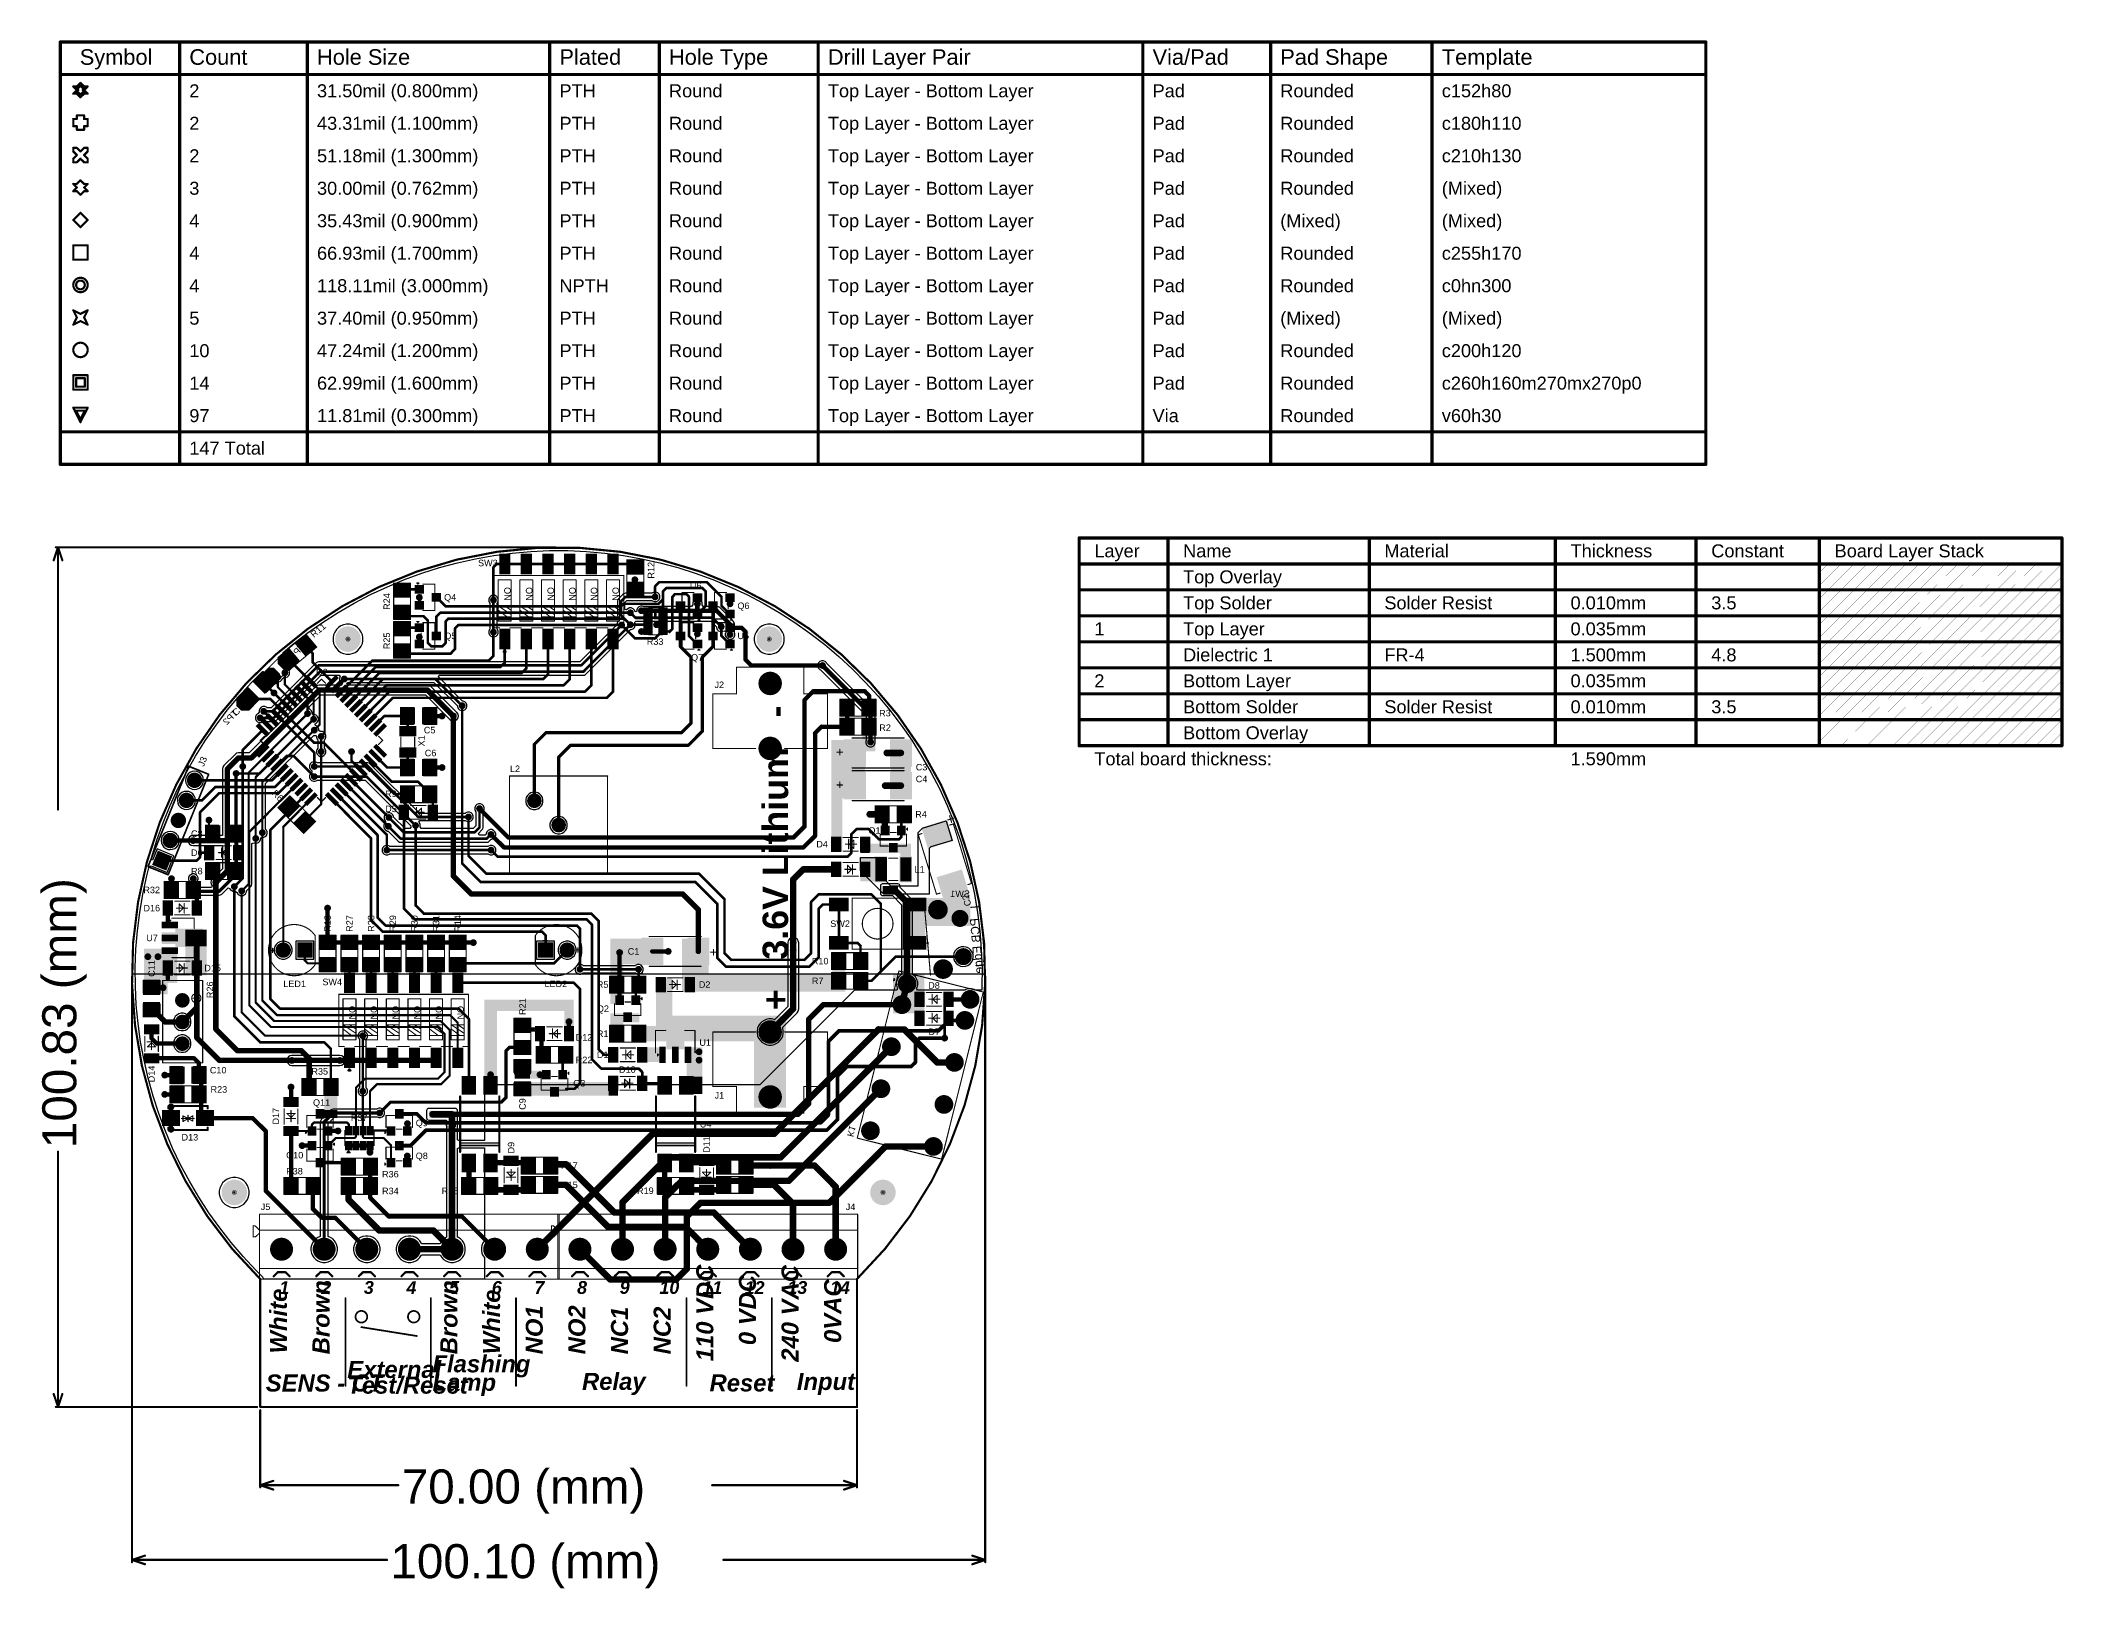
# Model space of a CAD drawing. Header units: inches. Extents: x 29 to 267, y 155 to 337.
import ezdxf

# ---------------------------------------------------------------- set-up
doc = ezdxf.new("R2010")
doc.units = ezdxf.units.IN
for name, color, linetype in [('Board Outline', 216, 'Continuous'), ('Bottom Layer', 5, 'Continuous'), ('Bottom Overlay', 54, 'Continuous'), ('Bottom Paste', 16, 'Continuous'), ('Bottom Solder', 6, 'Continuous'), ('Dimension', 6, 'Continuous'), ('Drill Drawing', 1, 'Continuous'), ('Fabrication', 76, 'Continuous'), ('Multi-Layer', 9, 'Continuous'), ('Pad Holes', 156, 'Continuous'), ('Top Layer', 1, 'Continuous'), ('Top Overlay', 2, 'Continuous'), ('Top Paste', 8, 'Continuous'), ('Top Solder', 216, 'Continuous'), ('Via Holes', 16, 'Continuous')]:
    doc.layers.add(name, color=color, linetype=linetype)
doc.styles.add('Arial', font='', dxfattribs={"height": 0.2})
doc.styles.add('Arial_Bold', font='', dxfattribs={"height": 0.2})
doc.styles.add('Arial_Bold_Italic', font='', dxfattribs={"height": 0.2})
doc.styles.get('Arial').set_extended_font_data('Arial')
doc.styles.get('Arial_Bold').set_extended_font_data('Arial', bold=True)
doc.styles.get('Arial_Bold_Italic').set_extended_font_data('Arial', italic=True, bold=True)

msp = doc.modelspace()

# ---------------------------------------------------------------- texts
at = {"layer": 'Bottom Overlay', "style": 'Arial', "text_generation_flag": 2}
for s, rotation, p in [('TP1', 45, (60.43, 265.55)), ('TP2', 45, (52.59, 257.79)), ('K1', 256, (123.97, 208.29))]:
    msp.add_text(s, height=0.762, rotation=rotation, dxfattribs=at).set_placement(p)
msp.add_text('SW1', height=0.762, dxfattribs=at).set_placement((138.4, 236.3))
at = {"layer": 'Dimension', "style": 'Arial'}
msp.add_text('100.83 (mm)', height=4, rotation=90, dxfattribs=at).set_placement((33.57, 206.84))
for s, p in [('70.00 (mm)', (71.74, 165.16)), ('100.10 (mm)', (70.41, 156.4))]:
    msp.add_text(s, height=4, dxfattribs=at).set_placement(p)
at = {"layer": 'Drill Drawing', "style": 'Arial'}
for s, height, p in [('Symbol', 1.829, (33.97, 333.91)), ('Count', 1.829, (46.82, 333.91)), ('Hole Size', 1.829, (61.8, 333.91)), ('Plated', 1.829, (90.24, 333.91)), ('Hole Type', 1.829, (103.09, 333.91)), ('Drill Layer Pair', 1.8288, (121.73, 333.91)), ('Via/Pad', 1.829, (159.82, 333.91)), ('Pad Shape', 1.829, (174.8, 333.91)), ('Template', 1.829, (193.75, 333.91)), ('2', 1.52, (46.82, 330.1)), ('31.50mil (0.800mm)', 1.524, (61.8, 330.1)), ('PTH', 1.524, (90.24, 330.1)), ('Round', 1.524, (103.09, 330.1)), ('Top Layer - Bottom Layer', 1.524, (121.73, 330.1)), ('Pad', 1.524, (159.82, 330.1)), ('Rounded', 1.524, (174.8, 330.1)), ('c152h80', 1.524, (193.75, 330.1)), ('2', 1.52, (46.82, 326.29)), ('43.31mil (1.100mm)', 1.524, (61.8, 326.29)), ('PTH', 1.524, (90.24, 326.29)), ('Round', 1.524, (103.09, 326.29)), ('Top Layer - Bottom Layer', 1.524, (121.73, 326.29)), ('Pad', 1.524, (159.82, 326.29)), ('Rounded', 1.524, (174.8, 326.29)), ('c180h110', 1.524, (193.75, 326.29)), ('2', 1.52, (46.82, 322.48)), ('51.18mil (1.300mm)', 1.524, (61.8, 322.48)), ('PTH', 1.524, (90.24, 322.48)), ('Round', 1.524, (103.09, 322.48)), ('Top Layer - Bottom Layer', 1.524, (121.73, 322.48)), ('Pad', 1.524, (159.82, 322.48)), ('Rounded', 1.524, (174.8, 322.48)), ('c210h130', 1.524, (193.75, 322.48)), ('3', 1.52, (46.82, 318.67)), ('30.00mil (0.762mm)', 1.524, (61.8, 318.67)), ('PTH', 1.524, (90.24, 318.67)), ('Round', 1.524, (103.09, 318.67)), ('Top Layer - Bottom Layer', 1.524, (121.73, 318.67)), ('Pad', 1.524, (159.82, 318.67)), ('Rounded', 1.524, (174.8, 318.67)), ('(Mixed)', 1.524, (193.75, 318.67)), ('4', 1.52, (46.82, 314.86)), ('35.43mil (0.900mm)', 1.524, (61.8, 314.86)), ('PTH', 1.524, (90.24, 314.86)), ('Round', 1.524, (103.09, 314.86)), ('Top Layer - Bottom Layer', 1.524, (121.73, 314.86)), ('Pad', 1.524, (159.82, 314.86)), ('(Mixed)', 1.524, (174.8, 314.86)), ('(Mixed)', 1.524, (193.75, 314.86)), ('4', 1.52, (46.82, 311.05)), ('66.93mil (1.700mm)', 1.524, (61.8, 311.05)), ('PTH', 1.524, (90.24, 311.05)), ('Round', 1.524, (103.09, 311.05)), ('Top Layer - Bottom Layer', 1.524, (121.73, 311.05)), ('Pad', 1.524, (159.82, 311.05)), ('Rounded', 1.524, (174.8, 311.05)), ('c255h170', 1.524, (193.75, 311.05)), ('4', 1.52, (46.82, 307.24)), ('118.11mil (3.000mm)', 1.524, (61.8, 307.24)), ('NPTH', 1.524, (90.24, 307.24)), ('Round', 1.524, (103.09, 307.24)), ('Top Layer - Bottom Layer', 1.524, (121.73, 307.24)), ('Pad', 1.524, (159.82, 307.24)), ('Rounded', 1.524, (174.8, 307.24)), ('c0hn300', 1.524, (193.75, 307.24)), ('5', 1.52, (46.82, 303.43)), ('37.40mil (0.950mm)', 1.524, (61.8, 303.43)), ('PTH', 1.524, (90.24, 303.43)), ('Round', 1.524, (103.09, 303.43)), ('Top Layer - Bottom Layer', 1.524, (121.73, 303.43)), ('Pad', 1.524, (159.82, 303.43)), ('(Mixed)', 1.524, (174.8, 303.43)), ('(Mixed)', 1.524, (193.75, 303.43)), ('10', 1.524, (46.82, 299.62)), ('47.24mil (1.200mm)', 1.524, (61.8, 299.62)), ('PTH', 1.524, (90.24, 299.62)), ('Round', 1.524, (103.09, 299.62)), ('Top Layer - Bottom Layer', 1.524, (121.73, 299.62)), ('Pad', 1.524, (159.82, 299.62)), ('Rounded', 1.524, (174.8, 299.62)), ('c200h120', 1.524, (193.75, 299.62)), ('14', 1.524, (46.82, 295.81)), ('62.99mil (1.600mm)', 1.524, (61.8, 295.81)), ('PTH', 1.524, (90.24, 295.81)), ('Round', 1.524, (103.09, 295.81)), ('Top Layer - Bottom Layer', 1.524, (121.73, 295.81)), ('Pad', 1.524, (159.82, 295.81)), ('Rounded', 1.524, (174.8, 295.81)), ('c260h160m270mx270p0', 1.524, (193.75, 295.81)), ('97', 1.524, (46.82, 292)), ('11.81mil (0.300mm)', 1.524, (61.8, 292)), ('PTH', 1.524, (90.24, 292)), ('Round', 1.524, (103.09, 292)), ('Top Layer - Bottom Layer', 1.524, (121.73, 292)), ('Via', 1.524, (159.82, 292)), ('Rounded', 1.524, (174.8, 292)), ('v60h30', 1.524, (193.75, 292)), ('147 Total', 1.524, (46.82, 288.19))]:
    msp.add_text(s, height=height, dxfattribs=at).set_placement(p)
at = {"layer": 'Fabrication', "style": 'Arial'}
for s, height, p in [('Material', 1.524, (187.01, 276.14)), ('Thickness', 1.524, (208.85, 276.14)), ('Constant', 1.524, (225.36, 276.14)), ('Board Layer Stack', 1.524, (239.83, 276.14)), ('Layer', 1.524, (152.99, 276.14)), ('Name', 1.524, (163.4, 276.14)), ('Top Overlay', 1.524, (163.4, 273.09)), ('Top Solder', 1.524, (163.4, 270.04)), ('Solder Resist', 1.524, (187.01, 270.04)), ('0.010mm', 1.524, (208.85, 270.04)), ('3.5', 1.524, (225.36, 270.04)), ('1', 1.52, (152.99, 266.99)), ('Top Layer', 1.524, (163.4, 266.99)), ('0.035mm', 1.524, (208.85, 266.99)), ('Dielectric 1', 1.524, (163.4, 263.94)), ('FR-4', 1.524, (187.01, 263.94)), ('1.500mm', 1.524, (208.85, 263.94)), ('4.8', 1.524, (225.36, 263.94)), ('2', 1.52, (152.99, 260.9)), ('Bottom Layer', 1.524, (163.4, 260.9)), ('0.035mm', 1.524, (208.85, 260.9)), ('Bottom Solder', 1.524, (163.4, 257.85)), ('Solder Resist', 1.524, (187.01, 257.85)), ('0.010mm', 1.524, (208.85, 257.85)), ('3.5', 1.524, (225.36, 257.85)), ('Bottom Overlay', 1.524, (163.4, 254.8)), ('Total board thickness:', 1.524, (152.99, 251.75)), ('1.590mm', 1.524, (208.85, 251.75))]:
    msp.add_text(s, height=height, dxfattribs=at).set_placement(p)
at = {"layer": 'Top Layer', "style": 'Arial_Bold_Italic'}
for s, p in [('110 VDC', (108.29, 181.85)), ('240 VAC', (118.29, 181.79)), ('White', (58.27, 182.76)), ('Brown', (63.27, 182.66)), ('Brown', (78.27, 182.66)), ('White', (83.27, 182.66)), ('0 VDC', (113.29, 183.74)), ('0VAC', (123.29, 183.99)), ('NO1', (88.29, 182.66)), ('NO2', (93.29, 182.66)), ('NC1', (98.29, 182.66)), ('NC2', (103.29, 182.66))]:
    msp.add_text(s, height=2, rotation=90, dxfattribs=at).set_placement(p)
for s, height, p in [('1', 1.5, (57.38, 189.74)), ('2', 1.5, (62.3, 189.74)), ('3', 1.5, (67.3, 189.75)), ('4', 1.5, (72.29, 189.74)), ('5', 1.5, (77.3, 189.76)), ('6', 1.5, (82.31, 189.75)), ('7', 1.5, (87.31, 189.75)), ('8', 1.5, (92.31, 189.75)), ('9', 1.5, (97.31, 189.75)), ('10', 1.5, (101.97, 189.75)), ('11', 1.5, (107.01, 189.74)), ('12', 1.5, (111.97, 189.74)), ('13', 1.5, (116.98, 189.75)), ('14', 1.5, (121.98, 189.74)), ('External', 2, (65.35, 179.89)), ('Flashing', 2, (75.35, 180.55)), ('Lamp', 2, (75.35, 178.38)), ('Relay', 2, (92.89, 178.49)), ('Input', 2, (118.09, 178.48)), ('SENS - CT', 2, (55.79, 178.3)), ('Test/Reset', 2, (65.35, 178.05)), ('Reset', 2, (107.85, 178.31))]:
    msp.add_text(s, height=height, dxfattribs=at).set_placement(p)
at = {"layer": 'Top Overlay', "style": 'Arial'}
for s, p in [('SW3', (80.69, 275.1)), ('U6', (105.54, 272.43)), ('Q4', (76.71, 271.07)), ('Q6', (111.12, 270.08)), ('Q5', (76.73, 266.55)), ('R33', (100.49, 265.88)), ('U5', (111.12, 266.55)), ('Q7', (105.68, 264.03)), ('U2', (61.69, 262.3)), ('J2', (108.43, 260.81)), ('R3', (127.74, 257.49)), ('R2', (127.76, 255.78)), ('C5', (74.33, 255.5)), ('C6', (74.44, 252.81)), ('L2', (84.43, 250.96)), ('C3', (132.04, 251.15)), ('C4', (132.04, 249.76)), ('R9', (69.79, 248.03)), ('D5', (69.79, 246.26)), ('Q1', (126.48, 243.72)), ('R4', (131.98, 245.62)), ('C8', (47.02, 243.35)), ('D4', (120.37, 242.11)), ('D6', (47.02, 241.12)), ('R8', (47.02, 238.96)), ('D3', (120.48, 239.16)), ('L1', (131.9, 239.16)), ('R32', (41.43, 236.75)), ('D16', (41.44, 234.62)), ('SW2', (122.01, 232.79)), ('U7', (41.76, 231.12)), ('C1', (98.25, 229.54)), ('D15', (48.58, 227.59)), ('R10', (119.85, 228.4)), ('LED1', (57.84, 225.73)), ('SW4', (62.43, 225.96)), ('LED2', (88.48, 225.73)), ('R5', (94.63, 225.65)), ('D2', (106.59, 225.65)), ('R7', (119.85, 226.09)), ('D8', (133.5, 225.55)), ('Q2', (94.63, 222.82)), ('D7', (133.53, 220.12)), ('D12', (92.15, 219.46)), ('R1', (94.63, 219.89)), ('U1', (106.65, 218.85)), ('C10', (49.23, 215.61)), ('R35', (61.14, 215.47)), ('R22', (92.15, 216.81)), ('D1', (94.63, 217.41)), ('D10', (97.23, 215.68)), ('R23', (49.31, 213.35)), ('Q3', (91.86, 214.08)), ('Q11', (61.33, 211.81)), ('J1', (108.44, 212.66)), ('R37', (65.76, 210.02)), ('Q9', (73.38, 209.42)), ('U3', (76.81, 209.28)), ('U4', (106.71, 209.27)), ('D13', (45.91, 207.74)), ('Q10', (58.18, 205.64)), ('R38', (58.18, 203.76)), ('R36', (69.43, 203.41)), ('Q8', (73.38, 205.56)), ('R17', (90.43, 204.42)), ('R20', (113.36, 204.42)), ('R34', (69.43, 201.44)), ('R16', (76.42, 201.45)), ('R15', (90.43, 202.16)), ('R19', (99.34, 201.47)), ('R18', (113.37, 202.16)), ('J5', (55.2, 199.58)), ('J4', (123.83, 199.58))]:
    msp.add_text(s, height=0.762, dxfattribs=at).set_placement(p)
at = {"layer": 'Top Overlay'}
for s, height, rotation, style, p in [('R12', 0.762, 90, 'Arial', (101.36, 273.65)), ('R24', 0.762, 90, 'Arial', (70.36, 269.98)), ('R11', 0.762, 40, 'Arial', (61.43, 266.68)), ('R25', 0.762, 90, 'Arial', (70.36, 265.37)), ('C7', 0.762, 45, 'Arial', (52.32, 257.49)), ('+   3.6V Lithium   -', 3, 90, 'Arial_Bold', (117.07, 223.02)), ('X1', 0.762, 90, 'Arial', (74.43, 253.96)), ('J3', 0.762, 68, 'Arial', (48.51, 251.54)), ('R6', 0.762, 315, 'Arial', (56.45, 248.41)), ('C2', 0.762, 107, 'Arial', (138.57, 235.36)), ('R13', 0.762, 90, 'Arial', (63.42, 232.22)), ('R27', 0.762, 90, 'Arial', (65.99, 232.22)), ('R28', 0.762, 90, 'Arial', (68.53, 232.22)), ('R29', 0.762, 90, 'Arial', (71.07, 232.22)), ('R30', 0.762, 90, 'Arial', (73.61, 232.22)), ('R31', 0.762, 90, 'Arial', (76.15, 232.22)), ('R14', 0.762, 90, 'Arial', (78.69, 232.22)), ('C11', 0.762, 90, 'Arial', (42.77, 226.94)), ('R26', 0.762, 90, 'Arial', (49.62, 224.44)), ('R21', 0.762, 90, 'Arial', (86.28, 222.47)), ('D14', 0.762, 90, 'Arial', (42.77, 214.57)), ('D17', 0.762, 90, 'Arial', (57.35, 209.61)), ('C9', 0.762, 90, 'Arial', (86.28, 211.34)), ('D9', 0.762, 90, 'Arial', (84.95, 206.22)), ('D11', 0.762, 90, 'Arial', (107.88, 206.29))]:
    msp.add_text(s, height=height, rotation=rotation, dxfattribs=dict(at, style=style)).set_placement(p)
at = {"layer": 'Top Solder', "style": 'Arial_Bold_Italic'}
for s, p in [('110 VDC', (108.29, 181.85)), ('240 VAC', (118.29, 181.79)), ('White', (58.27, 182.76)), ('Brown', (63.27, 182.66)), ('Brown', (78.27, 182.66)), ('White', (83.27, 182.66)), ('0 VDC', (113.29, 183.74)), ('0VAC', (123.29, 183.99)), ('NO1', (88.29, 182.66)), ('NO2', (93.29, 182.66)), ('NC1', (98.29, 182.66)), ('NC2', (103.29, 182.66))]:
    msp.add_text(s, height=2, rotation=90, dxfattribs=at).set_placement(p)
for s, height, p in [('1', 1.5, (57.38, 189.74)), ('2', 1.5, (62.3, 189.74)), ('3', 1.5, (67.3, 189.75)), ('4', 1.5, (72.29, 189.74)), ('5', 1.5, (77.3, 189.76)), ('6', 1.5, (82.31, 189.75)), ('7', 1.5, (87.31, 189.75)), ('8', 1.5, (92.31, 189.75)), ('9', 1.5, (97.31, 189.75)), ('10', 1.5, (101.97, 189.75)), ('11', 1.5, (107.01, 189.74)), ('12', 1.5, (111.97, 189.74)), ('13', 1.5, (116.98, 189.75)), ('14', 1.5, (121.98, 189.74)), ('External', 2, (65.35, 179.89)), ('Flashing', 2, (75.35, 180.55)), ('Lamp', 2, (75.35, 178.38)), ('Relay', 2, (92.89, 178.49)), ('Input', 2, (118.09, 178.48)), ('SENS - CT', 2, (55.79, 178.3)), ('Test/Reset', 2, (65.35, 178.05)), ('Reset', 2, (107.85, 178.31))]:
    msp.add_text(s, height=height, dxfattribs=at).set_placement(p)

# ---------------------------------------------------------------- blocks, each defined once
blk = doc.blocks.new('T__________B_1')
at = {"layer": 'Bottom Layer'}
blk.add_hatch(color=5, dxfattribs=at).paths.add_polyline_path([(0.38, 0.76), (-0.38, 0.76), (-0.76, 0.38), (-0.76, -0.38), (-0.38, -0.76), (0.38, -0.76), (0.76, -0.38), (0.76, 0.38)])
at = {"layer": 'Bottom Paste'}
blk.add_hatch(color=16, dxfattribs=at).paths.add_polyline_path([(0.38, 0.76), (-0.38, 0.76), (-0.76, 0.38), (-0.76, -0.38), (-0.38, -0.76), (0.38, -0.76), (0.76, -0.38), (0.76, 0.38)])
at = {"layer": 'Bottom Solder'}
blk.add_hatch(color=6, dxfattribs=at).paths.add_polyline_path([(0.43, 0.86), (-0.43, 0.86), (-0.86, 0.43), (-0.86, -0.43), (-0.43, -0.86), (0.43, -0.86), (0.86, -0.43), (0.86, 0.43)])
at = {"layer": 'Bottom Overlay', "const_width": 0.2}
for points in [[(-0.43, 0.94), (-0.94, 0.43)], [(-0.94, 0.43), (-0.94, -0.43)], [(0.43, 0.94), (-0.43, 0.94)], [(0.94, 0.43), (0.43, 0.94)], [(0.94, 0.43), (0.94, -0.43)], [(-0.43, -0.94), (-0.94, -0.43)], [(0.43, -0.94), (-0.43, -0.94)], [(0.94, -0.43), (0.43, -0.94)]]:
    blk.add_lwpolyline(points, dxfattribs=at)
at = {"layer": 'Bottom Overlay', "const_width": 0.1}
for points in [[(-0.99, 0.43, 1), (-0.89, 0.43, 1)], [(-0.99, 0.43, 1), (-0.89, 0.43, 1)], [(-0.48, 0.94, 1), (-0.38, 0.94, 1)], [(-0.48, 0.94, 1), (-0.38, 0.94, 1)], [(0.38, 0.94, 1), (0.48, 0.94, 1)], [(0.38, 0.94, 1), (0.48, 0.94, 1)], [(0.89, 0.43, 1), (0.99, 0.43, 1)], [(0.89, 0.43, 1), (0.99, 0.43, 1)], [(-0.99, -0.43, 1), (-0.89, -0.43, 1)], [(-0.99, -0.43, 1), (-0.89, -0.43, 1)], [(-0.48, -0.94, 1), (-0.38, -0.94, 1)], [(-0.48, -0.94, 1), (-0.38, -0.94, 1)], [(0.38, -0.94, 1), (0.48, -0.94, 1)], [(0.38, -0.94, 1), (0.48, -0.94, 1)], [(0.89, -0.43, 1), (0.99, -0.43, 1)], [(0.89, -0.43, 1), (0.99, -0.43, 1)]]:
    blk.add_lwpolyline(points, format="xyb", close=True, dxfattribs=at)
blk = doc.blocks.new('2_T____P___B_2')
at = {"layer": 'Bottom Layer'}
for points in [[(0.29, 0.76), (-0.29, 0.76), (-0.57, 0.48), (-0.57, -0.48), (-0.29, -0.76), (0.29, -0.76), (0.57, -0.48), (0.57, 0.48)], [(2.29, 0.76), (1.71, 0.76), (1.43, 0.48), (1.43, -0.48), (1.71, -0.76), (2.29, -0.76), (2.57, -0.48), (2.57, 0.48)]]:
    blk.add_hatch(color=5, dxfattribs=at).paths.add_polyline_path(points)
at = {"layer": 'Bottom Paste'}
for points in [[(0.29, 0.76), (-0.29, 0.76), (-0.57, 0.48), (-0.57, -0.48), (-0.29, -0.76), (0.29, -0.76), (0.57, -0.48), (0.57, 0.48)], [(2.29, 0.76), (1.71, 0.76), (1.43, 0.48), (1.43, -0.48), (1.71, -0.76), (2.29, -0.76), (2.57, -0.48), (2.57, 0.48)]]:
    blk.add_hatch(color=16, dxfattribs=at).paths.add_polyline_path(points)
at = {"layer": 'Bottom Solder'}
for points in [[(0.34, 0.86), (-0.34, 0.86), (-0.67, 0.53), (-0.67, -0.53), (-0.34, -0.86), (0.34, -0.86), (0.67, -0.53), (0.67, 0.53)], [(2.34, 0.86), (1.66, 0.86), (1.33, 0.53), (1.33, -0.53), (1.66, -0.86), (2.34, -0.86), (2.67, -0.53), (2.67, 0.53)]]:
    blk.add_hatch(color=6, dxfattribs=at).paths.add_polyline_path(points)
at = {"layer": 'Bottom Overlay', "const_width": 0.127}
for points in [[(-0.74, 0.53), (-0.36, 0.91)], [(-0.74, 0.53), (-0.74, -0.53)], [(-0.36, 0.91), (2.36, 0.91)], [(2.36, 0.91), (2.74, 0.53)], [(2.74, 0.53), (2.74, -0.53)], [(-0.74, -0.53), (-0.36, -0.91)], [(-0.36, -0.91), (2.36, -0.91)], [(2.36, -0.91), (2.74, -0.53)]]:
    blk.add_lwpolyline(points, dxfattribs=at)
at = {"layer": 'Bottom Overlay', "const_width": 0.0635}
for points in [[(-0.77, 0.53, 1), (-0.7, 0.53, 1)], [(-0.77, 0.53, 1), (-0.7, 0.53, 1)], [(-0.39, 0.91, 1), (-0.32, 0.91, 1)], [(-0.39, 0.91, 1), (-0.32, 0.91, 1)], [(2.32, 0.91, 1), (2.39, 0.91, 1)], [(2.32, 0.91, 1), (2.39, 0.91, 1)], [(2.7, 0.53, 1), (2.77, 0.53, 1)], [(2.7, 0.53, 1), (2.77, 0.53, 1)], [(-0.77, -0.53, 1), (-0.7, -0.53, 1)], [(-0.77, -0.53, 1), (-0.7, -0.53, 1)], [(-0.39, -0.91, 1), (-0.32, -0.91, 1)], [(-0.39, -0.91, 1), (-0.32, -0.91, 1)], [(2.32, -0.91, 1), (2.39, -0.91, 1)], [(2.32, -0.91, 1), (2.39, -0.91, 1)], [(2.7, -0.53, 1), (2.77, -0.53, 1)], [(2.7, -0.53, 1), (2.77, -0.53, 1)]]:
    blk.add_lwpolyline(points, format="xyb", close=True, dxfattribs=at)
blk = doc.blocks.new('NLV32T_101J_EF_3')
at = {"layer": 'Top Layer'}
for points in [[(-2.11, 1.4), (-0.84, 1.4), (-0.84, -1.4), (-2.11, -1.4)], [(0.84, 1.4), (2.11, 1.4), (2.11, -1.4), (0.84, -1.4)]]:
    blk.add_hatch(color=1, dxfattribs=at).paths.add_polyline_path(points)
at = {"layer": 'Top Paste'}
for points in [[(-2.11, 1.4), (-0.84, 1.4), (-0.84, -1.4), (-2.11, -1.4)], [(0.84, 1.4), (2.11, 1.4), (2.11, -1.4), (0.84, -1.4)]]:
    blk.add_hatch(color=8, dxfattribs=at).paths.add_polyline_path(points)
at = {"layer": 'Top Solder'}
for points in [[(-2.21, 1.51), (-0.73, 1.51), (-0.73, -1.51), (-2.21, -1.51)], [(0.73, 1.51), (2.21, 1.51), (2.21, -1.51), (0.73, -1.51)]]:
    blk.add_hatch(color=216, dxfattribs=at).paths.add_polyline_path(points)
at = {"layer": 'Top Overlay', "const_width": 0.127}
for points in [[(-0.52, 1.3), (0.52, 1.3)], [(-0.52, -1.3), (0.52, -1.3)]]:
    blk.add_lwpolyline(points, dxfattribs=at)
at = {"layer": 'Top Overlay', "const_width": 0.0635}
for points in [[(-0.55, 1.3, 1), (-0.49, 1.3, 1)], [(0.49, 1.3, 1), (0.55, 1.3, 1)], [(-0.55, -1.3, 1), (-0.49, -1.3, 1)], [(0.49, -1.3, 1), (0.55, -1.3, 1)]]:
    blk.add_lwpolyline(points, format="xyb", close=True, dxfattribs=at)
blk = doc.blocks.new('SMD3215_2P_4')
at = {"layer": 'Top Layer'}
for points in [[(-1.75, 0.9), (-0.75, 0.9), (-0.75, -0.9), (-1.75, -0.9)], [(0.75, 0.9), (1.75, 0.9), (1.75, -0.9), (0.75, -0.9)]]:
    blk.add_hatch(color=1, dxfattribs=at).paths.add_polyline_path(points)
at = {"layer": 'Top Paste'}
for points in [[(-1.75, 0.9), (-0.75, 0.9), (-0.75, -0.9), (-1.75, -0.9)], [(0.75, 0.9), (1.75, 0.9), (1.75, -0.9), (0.75, -0.9)]]:
    blk.add_hatch(color=8, dxfattribs=at).paths.add_polyline_path(points)
at = {"layer": 'Top Solder'}
for points in [[(-1.85, 1), (-0.65, 1), (-0.65, -1), (-1.85, -1)], [(0.65, 1), (1.85, 1), (1.85, -1), (0.65, -1)]]:
    blk.add_hatch(color=216, dxfattribs=at).paths.add_polyline_path(points)
at = {"layer": 'Top Overlay', "const_width": 0.127}
for points in [[(0.56, 0.81), (-0.56, 0.81)], [(0.56, -0.81), (-0.56, -0.81)]]:
    blk.add_lwpolyline(points, dxfattribs=at)
at = {"layer": 'Top Overlay', "const_width": 0.0635}
for points in [[(-0.59, 0.81, 1), (-0.53, 0.81, 1)], [(0.53, 0.81, 1), (0.59, 0.81, 1)], [(-0.59, -0.81, 1), (-0.53, -0.81, 1)], [(0.53, -0.81, 1), (0.59, -0.81, 1)]]:
    blk.add_lwpolyline(points, format="xyb", close=True, dxfattribs=at)
blk = doc.blocks.new('SOT_89_3_5')
at = {"layer": 'Top Layer'}
for points in [[(-0.97, 2.65), (0.97, 2.65), (0.97, -0.38), (-0.97, -0.38)], [(-1.79, -0.27), (-1.21, -0.27), (-1.21, -2), (-1.79, -2)], [(-0.29, -0.27), (0.29, -0.27), (0.29, -2), (-0.29, -2)], [(1.21, -0.27), (1.79, -0.27), (1.79, -2), (1.21, -2)]]:
    blk.add_hatch(color=1, dxfattribs=at).paths.add_polyline_path(points)
at = {"layer": 'Top Paste'}
for points in [[(-0.97, 2.65), (0.97, 2.65), (0.97, -0.38), (-0.97, -0.38)], [(-1.79, -0.27), (-1.21, -0.27), (-1.21, -2), (-1.79, -2)], [(-0.29, -0.27), (0.29, -0.27), (0.29, -2), (-0.29, -2)], [(1.21, -0.27), (1.79, -0.27), (1.79, -2), (1.21, -2)]]:
    blk.add_hatch(color=8, dxfattribs=at).paths.add_polyline_path(points)
at = {"layer": 'Top Solder'}
for points in [[(-1.07, 2.75), (1.07, 2.75), (1.07, -0.48), (-1.07, -0.48)], [(-1.89, -0.17), (-1.11, -0.17), (-1.11, -2.1), (-1.89, -2.1)], [(-0.39, -0.17), (0.39, -0.17), (0.39, -2.1), (-0.39, -2.1)], [(1.11, -0.17), (1.89, -0.17), (1.89, -2.1), (1.11, -2.1)]]:
    blk.add_hatch(color=216, dxfattribs=at).paths.add_polyline_path(points)
at = {"layer": 'Top Overlay', "const_width": 0.127}
for points in [[(-1.12, 1.73), (-2.31, 1.73)], [(-2.31, -0.89), (-2.31, 1.73)], [(2.31, 1.73), (1.12, 1.73)], [(2.31, -0.89), (2.31, 1.73)], [(-1.96, -1.14), (-2.08, -1.02)], [(-2.08, -1.27), (-2.08, -1.02)], [(-2.08, -1.27), (-1.96, -1.14)]]:
    blk.add_lwpolyline(points, dxfattribs=at)
at = {"layer": 'Top Overlay', "const_width": 0.0635}
for points in [[(-2.34, 1.73, 1), (-2.28, 1.73, 1)], [(-2.34, 1.73, 1), (-2.28, 1.73, 1)], [(-1.15, 1.73, 1), (-1.09, 1.73, 1)], [(1.09, 1.73, 1), (1.15, 1.73, 1)], [(2.28, 1.73, 1), (2.34, 1.73, 1)], [(2.28, 1.73, 1), (2.34, 1.73, 1)], [(-2.34, -0.89, 1), (-2.28, -0.89, 1)], [(-2.11, -1.02, 1), (-2.05, -1.02, 1)], [(-2.11, -1.02, 1), (-2.05, -1.02, 1)], [(-2.11, -1.27, 1), (-2.05, -1.27, 1)], [(-2.11, -1.27, 1), (-2.05, -1.27, 1)], [(-1.99, -1.14, 1), (-1.92, -1.14, 1)], [(-1.99, -1.14, 1), (-1.92, -1.14, 1)], [(2.28, -0.89, 1), (2.34, -0.89, 1)]]:
    blk.add_lwpolyline(points, format="xyb", close=True, dxfattribs=at)
blk = doc.blocks.new('SOT_23_6')
at = {"layer": 'Top Layer'}
for points in [[(-0.41, 1.46), (0.41, 1.46), (0.41, 0.54), (-0.41, 0.54)], [(-1.36, -0.54), (-0.54, -0.54), (-0.54, -1.46), (-1.36, -1.46)], [(0.54, -0.54), (1.36, -0.54), (1.36, -1.46), (0.54, -1.46)]]:
    blk.add_hatch(color=1, dxfattribs=at).paths.add_polyline_path(points)
at = {"layer": 'Top Paste'}
for points in [[(-0.41, 1.46), (0.41, 1.46), (0.41, 0.54), (-0.41, 0.54)], [(-1.36, -0.54), (-0.54, -0.54), (-0.54, -1.46), (-1.36, -1.46)], [(0.54, -0.54), (1.36, -0.54), (1.36, -1.46), (0.54, -1.46)]]:
    blk.add_hatch(color=8, dxfattribs=at).paths.add_polyline_path(points)
at = {"layer": 'Top Solder'}
for points in [[(-0.51, 1.56), (0.51, 1.56), (0.51, 0.44), (-0.51, 0.44)], [(-1.46, -0.44), (-0.44, -0.44), (-0.44, -1.56), (-1.46, -1.56)], [(0.44, -0.44), (1.46, -0.44), (1.46, -1.56), (0.44, -1.56)]]:
    blk.add_hatch(color=216, dxfattribs=at).paths.add_polyline_path(points)
at = {"layer": 'Top Overlay', "const_width": 0.127}
for points in [[(-1.55, 0.81), (-1.55, -0.58)], [(-1.55, 0.81), (-0.56, 0.81)], [(0.56, 0.81), (1.55, 0.81)], [(1.55, 0.81), (1.55, -0.58)], [(-1.68, -1.04), (-1.55, -1.17)], [(-1.68, -1.04), (-1.68, -1.3)], [(-1.55, -1.17), (-1.68, -1.3)], [(-0.33, -0.79), (0.33, -0.79)]]:
    blk.add_lwpolyline(points, dxfattribs=at)
at = {"layer": 'Top Overlay', "const_width": 0.0635}
for points in [[(-1.58, 0.81, 1), (-1.52, 0.81, 1)], [(-1.58, 0.81, 1), (-1.52, 0.81, 1)], [(-0.59, 0.81, 1), (-0.53, 0.81, 1)], [(0.53, 0.81, 1), (0.59, 0.81, 1)], [(1.52, 0.81, 1), (1.58, 0.81, 1)], [(1.52, 0.81, 1), (1.58, 0.81, 1)], [(-1.71, -1.04, 1), (-1.64, -1.04, 1)], [(-1.71, -1.04, 1), (-1.64, -1.04, 1)], [(-1.71, -1.3, 1), (-1.64, -1.3, 1)], [(-1.71, -1.3, 1), (-1.64, -1.3, 1)], [(-1.58, -0.58, 1), (-1.52, -0.58, 1)], [(-1.58, -1.17, 1), (-1.52, -1.17, 1)], [(-1.58, -1.17, 1), (-1.52, -1.17, 1)], [(-0.36, -0.79, 1), (-0.3, -0.79, 1)], [(0.3, -0.79, 1), (0.36, -0.79, 1)], [(1.52, -0.58, 1), (1.58, -0.58, 1)]]:
    blk.add_lwpolyline(points, format="xyb", close=True, dxfattribs=at)
blk = doc.blocks.new('SOT_23_7')
at = {"layer": 'Top Layer'}
for points in [[(-0.41, 1.46), (0.41, 1.46), (0.41, 0.54), (-0.41, 0.54)], [(-1.36, -0.54), (-0.54, -0.54), (-0.54, -1.46), (-1.36, -1.46)], [(0.54, -0.54), (1.36, -0.54), (1.36, -1.46), (0.54, -1.46)]]:
    blk.add_hatch(color=1, dxfattribs=at).paths.add_polyline_path(points)
at = {"layer": 'Top Paste'}
for points in [[(-0.41, 1.46), (0.41, 1.46), (0.41, 0.54), (-0.41, 0.54)], [(-1.36, -0.54), (-0.54, -0.54), (-0.54, -1.46), (-1.36, -1.46)], [(0.54, -0.54), (1.36, -0.54), (1.36, -1.46), (0.54, -1.46)]]:
    blk.add_hatch(color=8, dxfattribs=at).paths.add_polyline_path(points)
at = {"layer": 'Top Solder'}
for points in [[(-0.51, 1.56), (0.51, 1.56), (0.51, 0.44), (-0.51, 0.44)], [(-1.46, -0.44), (-0.44, -0.44), (-0.44, -1.56), (-1.46, -1.56)], [(0.44, -0.44), (1.46, -0.44), (1.46, -1.56), (0.44, -1.56)]]:
    blk.add_hatch(color=216, dxfattribs=at).paths.add_polyline_path(points)
at = {"layer": 'Top Overlay', "const_width": 0.127}
for points in [[(-1.55, 0.81), (-0.56, 0.81)], [(-1.55, 0.81), (-1.55, -0.58)], [(0.56, 0.81), (1.55, 0.81)], [(1.55, 0.81), (1.55, -0.58)], [(-1.68, -1.04), (-1.68, -1.3)], [(-1.68, -1.04), (-1.55, -1.17)], [(-1.55, -1.17), (-1.68, -1.3)], [(-0.33, -0.79), (0.33, -0.79)]]:
    blk.add_lwpolyline(points, dxfattribs=at)
at = {"layer": 'Top Overlay', "const_width": 0.0635}
for points in [[(-1.58, 0.81, 1), (-1.52, 0.81, 1)], [(-1.58, 0.81, 1), (-1.52, 0.81, 1)], [(-0.59, 0.81, 1), (-0.53, 0.81, 1)], [(0.53, 0.81, 1), (0.59, 0.81, 1)], [(1.52, 0.81, 1), (1.58, 0.81, 1)], [(1.52, 0.81, 1), (1.58, 0.81, 1)], [(-1.71, -1.04, 1), (-1.64, -1.04, 1)], [(-1.71, -1.04, 1), (-1.64, -1.04, 1)], [(-1.71, -1.3, 1), (-1.64, -1.3, 1)], [(-1.71, -1.3, 1), (-1.64, -1.3, 1)], [(-1.58, -0.58, 1), (-1.52, -0.58, 1)], [(-1.58, -1.17, 1), (-1.52, -1.17, 1)], [(-1.58, -1.17, 1), (-1.52, -1.17, 1)], [(-0.36, -0.79, 1), (-0.3, -0.79, 1)], [(0.3, -0.79, 1), (0.36, -0.79, 1)], [(1.52, -0.58, 1), (1.58, -0.58, 1)]]:
    blk.add_lwpolyline(points, format="xyb", close=True, dxfattribs=at)
blk = doc.blocks.new('SFH6156_2_8')
at = {"layer": 'Top Layer'}
for points in [[(-5.55, 2.02), (-3.55, 2.02), (-3.55, 0.52), (-5.55, 0.52)], [(3.55, 2.02), (5.55, 2.02), (5.55, 0.52), (3.55, 0.52)], [(-5.55, -0.52), (-3.55, -0.52), (-3.55, -2.02), (-5.55, -2.02)], [(3.55, -0.52), (5.55, -0.52), (5.55, -2.02), (3.55, -2.02)]]:
    blk.add_hatch(color=1, dxfattribs=at).paths.add_polyline_path(points)
at = {"layer": 'Top Paste'}
for points in [[(-5.55, 2.02), (-3.55, 2.02), (-3.55, 0.52), (-5.55, 0.52)], [(3.55, 2.02), (5.55, 2.02), (5.55, 0.52), (3.55, 0.52)], [(-5.55, -0.52), (-3.55, -0.52), (-3.55, -2.02), (-5.55, -2.02)], [(3.55, -0.52), (5.55, -0.52), (5.55, -2.02), (3.55, -2.02)]]:
    blk.add_hatch(color=8, dxfattribs=at).paths.add_polyline_path(points)
at = {"layer": 'Top Solder'}
for points in [[(-5.65, 2.12), (-3.45, 2.12), (-3.45, 0.42), (-5.65, 0.42)], [(3.45, 2.12), (5.65, 2.12), (5.65, 0.42), (3.45, 0.42)], [(-5.65, -0.42), (-3.45, -0.42), (-3.45, -2.12), (-5.65, -2.12)], [(3.45, -0.42), (5.65, -0.42), (5.65, -2.12), (3.45, -2.12)]]:
    blk.add_hatch(color=216, dxfattribs=at).paths.add_polyline_path(points)
at = {"layer": 'Top Overlay', "const_width": 0.254}
for points in [[(-3.25, 2.3), (3.25, 2.3)], [(-5.96, 1.41), (-5.83, 1.28)], [(-5.96, 1.41), (-5.96, 1.15)], [(-5.83, 1.28), (-5.96, 1.15)], [(-3.25, -2.3), (3.25, -2.3)]]:
    blk.add_lwpolyline(points, dxfattribs=at)
at = {"layer": 'Top Overlay', "const_width": 0.127}
for points in [[(-3.31, 2.3, 1), (-3.19, 2.3, 1)], [(3.19, 2.3, 1), (3.31, 2.3, 1)], [(-6.02, 1.41, 1), (-5.89, 1.41, 1)], [(-6.02, 1.41, 1), (-5.89, 1.41, 1)], [(-6.02, 1.15, 1), (-5.89, 1.15, 1)], [(-6.02, 1.15, 1), (-5.89, 1.15, 1)], [(-5.89, 1.28, 1), (-5.77, 1.28, 1)], [(-5.89, 1.28, 1), (-5.77, 1.28, 1)], [(-3.31, -2.3, 1), (-3.19, -2.3, 1)], [(3.19, -2.3, 1), (3.31, -2.3, 1)]]:
    blk.add_lwpolyline(points, format="xyb", close=True, dxfattribs=at)
blk = doc.blocks.new('SFH6156_2_9')
at = {"layer": 'Top Layer'}
for points in [[(-5.55, 2.02), (-3.55, 2.02), (-3.55, 0.52), (-5.55, 0.52)], [(3.55, 2.02), (5.55, 2.02), (5.55, 0.52), (3.55, 0.52)], [(-5.55, -0.52), (-3.55, -0.52), (-3.55, -2.02), (-5.55, -2.02)], [(3.55, -0.52), (5.55, -0.52), (5.55, -2.02), (3.55, -2.02)]]:
    blk.add_hatch(color=1, dxfattribs=at).paths.add_polyline_path(points)
at = {"layer": 'Top Paste'}
for points in [[(-5.55, 2.02), (-3.55, 2.02), (-3.55, 0.52), (-5.55, 0.52)], [(3.55, 2.02), (5.55, 2.02), (5.55, 0.52), (3.55, 0.52)], [(-5.55, -0.52), (-3.55, -0.52), (-3.55, -2.02), (-5.55, -2.02)], [(3.55, -0.52), (5.55, -0.52), (5.55, -2.02), (3.55, -2.02)]]:
    blk.add_hatch(color=8, dxfattribs=at).paths.add_polyline_path(points)
at = {"layer": 'Top Solder'}
for points in [[(-5.65, 2.12), (-3.45, 2.12), (-3.45, 0.42), (-5.65, 0.42)], [(3.45, 2.12), (5.65, 2.12), (5.65, 0.42), (3.45, 0.42)], [(-5.65, -0.42), (-3.45, -0.42), (-3.45, -2.12), (-5.65, -2.12)], [(3.45, -0.42), (5.65, -0.42), (5.65, -2.12), (3.45, -2.12)]]:
    blk.add_hatch(color=216, dxfattribs=at).paths.add_polyline_path(points)
at = {"layer": 'Top Overlay', "const_width": 0.254}
for points in [[(-3.25, 2.3), (3.25, 2.3)], [(-5.96, 1.41), (-5.83, 1.28)], [(-5.96, 1.41), (-5.96, 1.15)], [(-5.83, 1.28), (-5.96, 1.15)], [(-3.25, -2.3), (3.25, -2.3)]]:
    blk.add_lwpolyline(points, dxfattribs=at)
at = {"layer": 'Top Overlay', "const_width": 0.127}
for points in [[(-3.31, 2.3, 1), (-3.19, 2.3, 1)], [(3.19, 2.3, 1), (3.31, 2.3, 1)], [(-6.02, 1.41, 1), (-5.89, 1.41, 1)], [(-6.02, 1.41, 1), (-5.89, 1.41, 1)], [(-6.02, 1.15, 1), (-5.89, 1.15, 1)], [(-6.02, 1.15, 1), (-5.89, 1.15, 1)], [(-5.89, 1.28, 1), (-5.77, 1.28, 1)], [(-5.89, 1.28, 1), (-5.77, 1.28, 1)], [(-3.31, -2.3, 1), (-3.19, -2.3, 1)], [(3.19, -2.3, 1), (3.31, -2.3, 1)]]:
    blk.add_lwpolyline(points, format="xyb", close=True, dxfattribs=at)
blk = doc.blocks.new('44_TQFP__10_10__10')
at = {"layer": 'Top Layer'}
for points in [[(-3.78, 6.58), (-3.78, 4.9), (-4.22, 4.9), (-4.22, 6.58)], [(-2.98, 6.58), (-2.98, 4.9), (-3.42, 4.9), (-3.42, 6.58)], [(-2.18, 6.58), (-2.18, 4.9), (-2.62, 4.9), (-2.62, 6.58)], [(-1.38, 6.58), (-1.38, 4.9), (-1.82, 4.9), (-1.82, 6.58)], [(-0.58, 6.58), (-0.58, 4.9), (-1.02, 4.9), (-1.02, 6.58)], [(0.22, 6.58), (0.22, 4.9), (-0.22, 4.9), (-0.22, 6.58)], [(1.02, 6.58), (1.02, 4.9), (0.58, 4.9), (0.58, 6.58)], [(1.82, 6.58), (1.82, 4.9), (1.38, 4.9), (1.38, 6.58)], [(2.62, 6.58), (2.62, 4.9), (2.18, 4.9), (2.18, 6.58)], [(3.42, 6.58), (3.42, 4.9), (2.98, 4.9), (2.98, 6.58)], [(4.22, 6.58), (4.22, 4.9), (3.78, 4.9), (3.78, 6.58)], [(-4.9, 4.22), (-4.9, 3.78), (-6.58, 3.78), (-6.58, 4.22)], [(-4.9, 3.42), (-4.9, 2.98), (-6.58, 2.98), (-6.58, 3.42)], [(-4.9, 2.62), (-4.9, 2.18), (-6.58, 2.18), (-6.58, 2.62)], [(6.58, 4.22), (6.58, 3.78), (4.9, 3.78), (4.9, 4.22)], [(6.58, 3.42), (6.58, 2.98), (4.9, 2.98), (4.9, 3.42)], [(6.58, 2.62), (6.58, 2.18), (4.9, 2.18), (4.9, 2.62)], [(-4.9, 1.82), (-4.9, 1.38), (-6.58, 1.38), (-6.58, 1.82)], [(-4.9, 1.02), (-4.9, 0.58), (-6.58, 0.58), (-6.58, 1.02)], [(-4.9, 0.22), (-4.9, -0.22), (-6.58, -0.22), (-6.58, 0.22)], [(6.58, 1.82), (6.58, 1.38), (4.9, 1.38), (4.9, 1.82)], [(6.58, 1.02), (6.58, 0.58), (4.9, 0.58), (4.9, 1.02)], [(6.58, 0.22), (6.58, -0.22), (4.9, -0.22), (4.9, 0.22)], [(-4.9, -0.58), (-4.9, -1.02), (-6.58, -1.02), (-6.58, -0.58)], [(-4.9, -1.38), (-4.9, -1.82), (-6.58, -1.82), (-6.58, -1.38)], [(-4.9, -2.18), (-4.9, -2.62), (-6.58, -2.62), (-6.58, -2.18)], [(6.58, -0.58), (6.58, -1.02), (4.9, -1.02), (4.9, -0.58)], [(6.58, -1.38), (6.58, -1.82), (4.9, -1.82), (4.9, -1.38)], [(6.58, -2.18), (6.58, -2.62), (4.9, -2.62), (4.9, -2.18)], [(-4.9, -2.98), (-4.9, -3.42), (-6.58, -3.42), (-6.58, -2.98)], [(-4.9, -3.78), (-4.9, -4.22), (-6.58, -4.22), (-6.58, -3.78)], [(6.58, -2.98), (6.58, -3.42), (4.9, -3.42), (4.9, -2.98)], [(6.58, -3.78), (6.58, -4.22), (4.9, -4.22), (4.9, -3.78)], [(-3.78, -4.9), (-3.78, -6.58), (-4.22, -6.58), (-4.22, -4.9)], [(-2.98, -4.9), (-2.98, -6.58), (-3.42, -6.58), (-3.42, -4.9)], [(-2.18, -4.9), (-2.18, -6.58), (-2.62, -6.58), (-2.62, -4.9)], [(-1.38, -4.9), (-1.38, -6.58), (-1.82, -6.58), (-1.82, -4.9)], [(-0.58, -4.9), (-0.58, -6.58), (-1.02, -6.58), (-1.02, -4.9)], [(0.22, -4.9), (0.22, -6.58), (-0.22, -6.58), (-0.22, -4.9)], [(1.02, -4.9), (1.02, -6.58), (0.58, -6.58), (0.58, -4.9)], [(1.82, -4.9), (1.82, -6.58), (1.38, -6.58), (1.38, -4.9)], [(2.62, -4.9), (2.62, -6.58), (2.18, -6.58), (2.18, -4.9)], [(3.42, -4.9), (3.42, -6.58), (2.98, -6.58), (2.98, -4.9)], [(4.22, -4.9), (4.22, -6.58), (3.78, -6.58), (3.78, -4.9)]]:
    blk.add_hatch(color=1, dxfattribs=at).paths.add_polyline_path(points)
at = {"layer": 'Top Paste'}
for points in [[(-3.78, 6.58), (-3.78, 4.9), (-4.22, 4.9), (-4.22, 6.58)], [(-2.98, 6.58), (-2.98, 4.9), (-3.42, 4.9), (-3.42, 6.58)], [(-2.18, 6.58), (-2.18, 4.9), (-2.62, 4.9), (-2.62, 6.58)], [(-1.38, 6.58), (-1.38, 4.9), (-1.82, 4.9), (-1.82, 6.58)], [(-0.58, 6.58), (-0.58, 4.9), (-1.02, 4.9), (-1.02, 6.58)], [(0.22, 6.58), (0.22, 4.9), (-0.22, 4.9), (-0.22, 6.58)], [(1.02, 6.58), (1.02, 4.9), (0.58, 4.9), (0.58, 6.58)], [(1.82, 6.58), (1.82, 4.9), (1.38, 4.9), (1.38, 6.58)], [(2.62, 6.58), (2.62, 4.9), (2.18, 4.9), (2.18, 6.58)], [(3.42, 6.58), (3.42, 4.9), (2.98, 4.9), (2.98, 6.58)], [(4.22, 6.58), (4.22, 4.9), (3.78, 4.9), (3.78, 6.58)], [(-4.9, 4.22), (-4.9, 3.78), (-6.58, 3.78), (-6.58, 4.22)], [(-4.9, 3.42), (-4.9, 2.98), (-6.58, 2.98), (-6.58, 3.42)], [(-4.9, 2.62), (-4.9, 2.18), (-6.58, 2.18), (-6.58, 2.62)], [(6.58, 4.22), (6.58, 3.78), (4.9, 3.78), (4.9, 4.22)], [(6.58, 3.42), (6.58, 2.98), (4.9, 2.98), (4.9, 3.42)], [(6.58, 2.62), (6.58, 2.18), (4.9, 2.18), (4.9, 2.62)], [(-4.9, 1.82), (-4.9, 1.38), (-6.58, 1.38), (-6.58, 1.82)], [(-4.9, 1.02), (-4.9, 0.58), (-6.58, 0.58), (-6.58, 1.02)], [(-4.9, 0.22), (-4.9, -0.22), (-6.58, -0.22), (-6.58, 0.22)], [(6.58, 1.82), (6.58, 1.38), (4.9, 1.38), (4.9, 1.82)], [(6.58, 1.02), (6.58, 0.58), (4.9, 0.58), (4.9, 1.02)], [(6.58, 0.22), (6.58, -0.22), (4.9, -0.22), (4.9, 0.22)], [(-4.9, -0.58), (-4.9, -1.02), (-6.58, -1.02), (-6.58, -0.58)], [(-4.9, -1.38), (-4.9, -1.82), (-6.58, -1.82), (-6.58, -1.38)], [(-4.9, -2.18), (-4.9, -2.62), (-6.58, -2.62), (-6.58, -2.18)], [(6.58, -0.58), (6.58, -1.02), (4.9, -1.02), (4.9, -0.58)], [(6.58, -1.38), (6.58, -1.82), (4.9, -1.82), (4.9, -1.38)], [(6.58, -2.18), (6.58, -2.62), (4.9, -2.62), (4.9, -2.18)], [(-4.9, -2.98), (-4.9, -3.42), (-6.58, -3.42), (-6.58, -2.98)], [(-4.9, -3.78), (-4.9, -4.22), (-6.58, -4.22), (-6.58, -3.78)], [(6.58, -2.98), (6.58, -3.42), (4.9, -3.42), (4.9, -2.98)], [(6.58, -3.78), (6.58, -4.22), (4.9, -4.22), (4.9, -3.78)], [(-3.78, -4.9), (-3.78, -6.58), (-4.22, -6.58), (-4.22, -4.9)], [(-2.98, -4.9), (-2.98, -6.58), (-3.42, -6.58), (-3.42, -4.9)], [(-2.18, -4.9), (-2.18, -6.58), (-2.62, -6.58), (-2.62, -4.9)], [(-1.38, -4.9), (-1.38, -6.58), (-1.82, -6.58), (-1.82, -4.9)], [(-0.58, -4.9), (-0.58, -6.58), (-1.02, -6.58), (-1.02, -4.9)], [(0.22, -4.9), (0.22, -6.58), (-0.22, -6.58), (-0.22, -4.9)], [(1.02, -4.9), (1.02, -6.58), (0.58, -6.58), (0.58, -4.9)], [(1.82, -4.9), (1.82, -6.58), (1.38, -6.58), (1.38, -4.9)], [(2.62, -4.9), (2.62, -6.58), (2.18, -6.58), (2.18, -4.9)], [(3.42, -4.9), (3.42, -6.58), (2.98, -6.58), (2.98, -4.9)], [(4.22, -4.9), (4.22, -6.58), (3.78, -6.58), (3.78, -4.9)]]:
    blk.add_hatch(color=8, dxfattribs=at).paths.add_polyline_path(points)
at = {"layer": 'Top Solder'}
for points in [[(-3.73, 6.63), (-3.73, 4.85), (-4.27, 4.85), (-4.27, 6.63)], [(-2.93, 6.63), (-2.93, 4.85), (-3.47, 4.85), (-3.47, 6.63)], [(-2.13, 6.63), (-2.13, 4.85), (-2.67, 4.85), (-2.67, 6.63)], [(-1.33, 6.63), (-1.33, 4.85), (-1.87, 4.85), (-1.87, 6.63)], [(-0.53, 6.63), (-0.53, 4.85), (-1.07, 4.85), (-1.07, 6.63)], [(0.27, 6.63), (0.27, 4.85), (-0.27, 4.85), (-0.27, 6.63)], [(1.07, 6.63), (1.07, 4.85), (0.53, 4.85), (0.53, 6.63)], [(1.87, 6.63), (1.87, 4.85), (1.33, 4.85), (1.33, 6.63)], [(2.67, 6.63), (2.67, 4.85), (2.13, 4.85), (2.13, 6.63)], [(3.47, 6.63), (3.47, 4.85), (2.93, 4.85), (2.93, 6.63)], [(4.27, 6.63), (4.27, 4.85), (3.73, 4.85), (3.73, 6.63)], [(-4.85, 4.27), (-4.85, 3.73), (-6.63, 3.73), (-6.63, 4.27)], [(-4.85, 3.47), (-4.85, 2.93), (-6.63, 2.93), (-6.63, 3.47)], [(-4.85, 2.67), (-4.85, 2.13), (-6.63, 2.13), (-6.63, 2.67)], [(6.63, 4.27), (6.63, 3.73), (4.85, 3.73), (4.85, 4.27)], [(6.63, 3.47), (6.63, 2.93), (4.85, 2.93), (4.85, 3.47)], [(6.63, 2.67), (6.63, 2.13), (4.85, 2.13), (4.85, 2.67)], [(-4.85, 1.87), (-4.85, 1.33), (-6.63, 1.33), (-6.63, 1.87)], [(-4.85, 1.07), (-4.85, 0.53), (-6.63, 0.53), (-6.63, 1.07)], [(-4.85, 0.27), (-4.85, -0.27), (-6.63, -0.27), (-6.63, 0.27)], [(6.63, 1.87), (6.63, 1.33), (4.85, 1.33), (4.85, 1.87)], [(6.63, 1.07), (6.63, 0.53), (4.85, 0.53), (4.85, 1.07)], [(6.63, 0.27), (6.63, -0.27), (4.85, -0.27), (4.85, 0.27)], [(-4.85, -0.53), (-4.85, -1.07), (-6.63, -1.07), (-6.63, -0.53)], [(-4.85, -1.33), (-4.85, -1.87), (-6.63, -1.87), (-6.63, -1.33)], [(-4.85, -2.13), (-4.85, -2.67), (-6.63, -2.67), (-6.63, -2.13)], [(6.63, -0.53), (6.63, -1.07), (4.85, -1.07), (4.85, -0.53)], [(6.63, -1.33), (6.63, -1.87), (4.85, -1.87), (4.85, -1.33)], [(6.63, -2.13), (6.63, -2.67), (4.85, -2.67), (4.85, -2.13)], [(-4.85, -2.93), (-4.85, -3.47), (-6.63, -3.47), (-6.63, -2.93)], [(-4.85, -3.73), (-4.85, -4.27), (-6.63, -4.27), (-6.63, -3.73)], [(6.63, -2.93), (6.63, -3.47), (4.85, -3.47), (4.85, -2.93)], [(6.63, -3.73), (6.63, -4.27), (4.85, -4.27), (4.85, -3.73)], [(-3.73, -4.85), (-3.73, -6.63), (-4.27, -6.63), (-4.27, -4.85)], [(-2.93, -4.85), (-2.93, -6.63), (-3.47, -6.63), (-3.47, -4.85)], [(-2.13, -4.85), (-2.13, -6.63), (-2.67, -6.63), (-2.67, -4.85)], [(-1.33, -4.85), (-1.33, -6.63), (-1.87, -6.63), (-1.87, -4.85)], [(-0.53, -4.85), (-0.53, -6.63), (-1.07, -6.63), (-1.07, -4.85)], [(0.27, -4.85), (0.27, -6.63), (-0.27, -6.63), (-0.27, -4.85)], [(1.07, -4.85), (1.07, -6.63), (0.53, -6.63), (0.53, -4.85)], [(1.87, -4.85), (1.87, -6.63), (1.33, -6.63), (1.33, -4.85)], [(2.67, -4.85), (2.67, -6.63), (2.13, -6.63), (2.13, -4.85)], [(3.47, -4.85), (3.47, -6.63), (2.93, -6.63), (2.93, -4.85)], [(4.27, -4.85), (4.27, -6.63), (3.73, -6.63), (3.73, -4.85)]]:
    blk.add_hatch(color=216, dxfattribs=at).paths.add_polyline_path(points)
at = {"layer": 'Top Overlay'}
for points, const_width in [([(-5.08, 5.08), (-4.41, 5.08)], 0.152), ([(-5.08, 4.41), (-5.08, 5.08)], 0.152), ([(4.41, 5.08), (5.08, 5.08)], 0.152), ([(5.08, 4.41), (5.08, 5.08)], 0.152), ([(-6.89, 3.87), (-6.89, 4.13)], 0.2), ([(-6.76, 4), (-6.89, 4.13)], 0.2), ([(-6.89, 3.87), (-6.76, 4)], 0.2), ([(-5.08, -5.08), (-5.08, -4.41)], 0.152), ([(5.08, -5.08), (5.08, -4.41)], 0.152), ([(-5.08, -5.08), (-4.41, -5.08)], 0.152), ([(4.41, -5.08), (5.08, -5.08)], 0.152)]:
    blk.add_lwpolyline(points, dxfattribs=dict(at, const_width=const_width))
for points, const_width in [([(-5.11, 5.08, 1), (-5.04, 5.08, 1)], 0.0762), ([(-5.11, 5.08, 1), (-5.04, 5.08, 1)], 0.0762), ([(-4.45, 5.08, 1), (-4.38, 5.08, 1)], 0.0762), ([(4.38, 5.08, 1), (4.45, 5.08, 1)], 0.0762), ([(5.04, 5.08, 1), (5.11, 5.08, 1)], 0.0762), ([(5.04, 5.08, 1), (5.11, 5.08, 1)], 0.0762), ([(-6.94, 4.13, 1), (-6.84, 4.13, 1)], 0.1), ([(-6.94, 4.13, 1), (-6.84, 4.13, 1)], 0.1), ([(-6.94, 3.87, 1), (-6.84, 3.87, 1)], 0.1), ([(-6.94, 3.87, 1), (-6.84, 3.87, 1)], 0.1), ([(-6.81, 4, 1), (-6.71, 4, 1)], 0.1), ([(-6.81, 4, 1), (-6.71, 4, 1)], 0.1), ([(-5.11, 4.41, 1), (-5.04, 4.41, 1)], 0.0762), ([(5.04, 4.41, 1), (5.11, 4.41, 1)], 0.0762), ([(-5.11, -4.41, 1), (-5.04, -4.41, 1)], 0.0762), ([(5.04, -4.41, 1), (5.11, -4.41, 1)], 0.0762), ([(-5.11, -5.08, 1), (-5.04, -5.08, 1)], 0.0762), ([(-5.11, -5.08, 1), (-5.04, -5.08, 1)], 0.0762), ([(-4.45, -5.08, 1), (-4.38, -5.08, 1)], 0.0762), ([(4.38, -5.08, 1), (4.45, -5.08, 1)], 0.0762), ([(5.04, -5.08, 1), (5.11, -5.08, 1)], 0.0762), ([(5.04, -5.08, 1), (5.11, -5.08, 1)], 0.0762)]:
    blk.add_lwpolyline(points, format="xyb", close=True, dxfattribs=dict(at, const_width=const_width))
blk = doc.blocks.new('SOT_89_3_11')
at = {"layer": 'Top Layer'}
for points in [[(-0.97, 2.65), (0.97, 2.65), (0.97, -0.38), (-0.97, -0.38)], [(-1.79, -0.27), (-1.21, -0.27), (-1.21, -2), (-1.79, -2)], [(-0.29, -0.27), (0.29, -0.27), (0.29, -2), (-0.29, -2)], [(1.21, -0.27), (1.79, -0.27), (1.79, -2), (1.21, -2)]]:
    blk.add_hatch(color=1, dxfattribs=at).paths.add_polyline_path(points)
at = {"layer": 'Top Paste'}
for points in [[(-0.97, 2.65), (0.97, 2.65), (0.97, -0.38), (-0.97, -0.38)], [(-1.79, -0.27), (-1.21, -0.27), (-1.21, -2), (-1.79, -2)], [(-0.29, -0.27), (0.29, -0.27), (0.29, -2), (-0.29, -2)], [(1.21, -0.27), (1.79, -0.27), (1.79, -2), (1.21, -2)]]:
    blk.add_hatch(color=8, dxfattribs=at).paths.add_polyline_path(points)
at = {"layer": 'Top Solder'}
for points in [[(-1.07, 2.75), (1.07, 2.75), (1.07, -0.48), (-1.07, -0.48)], [(-1.89, -0.17), (-1.11, -0.17), (-1.11, -2.1), (-1.89, -2.1)], [(-0.39, -0.17), (0.39, -0.17), (0.39, -2.1), (-0.39, -2.1)], [(1.11, -0.17), (1.89, -0.17), (1.89, -2.1), (1.11, -2.1)]]:
    blk.add_hatch(color=216, dxfattribs=at).paths.add_polyline_path(points)
at = {"layer": 'Top Overlay', "const_width": 0.127}
for points in [[(-2.31, 1.73), (-1.12, 1.73)], [(-2.31, -0.89), (-2.31, 1.73)], [(1.12, 1.73), (2.31, 1.73)], [(2.31, -0.89), (2.31, 1.73)], [(-2.08, -1.02), (-1.96, -1.14)], [(-2.08, -1.27), (-2.08, -1.02)], [(-2.08, -1.27), (-1.96, -1.14)]]:
    blk.add_lwpolyline(points, dxfattribs=at)
at = {"layer": 'Top Overlay', "const_width": 0.0635}
for points in [[(-2.34, 1.73, 1), (-2.28, 1.73, 1)], [(-2.34, 1.73, 1), (-2.28, 1.73, 1)], [(-1.15, 1.73, 1), (-1.09, 1.73, 1)], [(1.09, 1.73, 1), (1.15, 1.73, 1)], [(2.28, 1.73, 1), (2.34, 1.73, 1)], [(2.28, 1.73, 1), (2.34, 1.73, 1)], [(-2.34, -0.89, 1), (-2.28, -0.89, 1)], [(-2.11, -1.02, 1), (-2.05, -1.02, 1)], [(-2.11, -1.02, 1), (-2.05, -1.02, 1)], [(-2.11, -1.27, 1), (-2.05, -1.27, 1)], [(-2.11, -1.27, 1), (-2.05, -1.27, 1)], [(-1.99, -1.14, 1), (-1.92, -1.14, 1)], [(-1.99, -1.14, 1), (-1.92, -1.14, 1)], [(2.28, -0.89, 1), (2.34, -0.89, 1)]]:
    blk.add_lwpolyline(points, format="xyb", close=True, dxfattribs=at)
blk = doc.blocks.new('SMXS_06K_TP_12')
at = {"layer": 'Top Layer'}
for points in [[(-3.3, 6.9), (-3.3, 5.8), (-5.5, 5.8), (-5.5, 6.9)], [(5.5, 6.9), (5.5, 5.8), (3.3, 5.8), (3.3, 6.9)], [(-3.3, 4.36), (-3.3, 3.26), (-5.5, 3.26), (-5.5, 4.36)], [(5.5, 4.36), (5.5, 3.26), (3.3, 3.26), (3.3, 4.36)], [(-3.3, 1.82), (-3.3, 0.72), (-5.5, 0.72), (-5.5, 1.82)], [(5.5, 1.82), (5.5, 0.72), (3.3, 0.72), (3.3, 1.82)], [(-3.3, -0.72), (-3.3, -1.82), (-5.5, -1.82), (-5.5, -0.72)], [(5.5, -0.72), (5.5, -1.82), (3.3, -1.82), (3.3, -0.72)], [(-3.3, -3.26), (-3.3, -4.36), (-5.5, -4.36), (-5.5, -3.26)], [(5.5, -3.26), (5.5, -4.36), (3.3, -4.36), (3.3, -3.26)], [(-3.3, -5.8), (-3.3, -6.9), (-5.5, -6.9), (-5.5, -5.8)], [(5.5, -5.8), (5.5, -6.9), (3.3, -6.9), (3.3, -5.8)]]:
    blk.add_hatch(color=1, dxfattribs=at).paths.add_polyline_path(points)
at = {"layer": 'Top Paste'}
for points in [[(-3.3, 6.9), (-3.3, 5.8), (-5.5, 5.8), (-5.5, 6.9)], [(5.5, 6.9), (5.5, 5.8), (3.3, 5.8), (3.3, 6.9)], [(-3.3, 4.36), (-3.3, 3.26), (-5.5, 3.26), (-5.5, 4.36)], [(5.5, 4.36), (5.5, 3.26), (3.3, 3.26), (3.3, 4.36)], [(-3.3, 1.82), (-3.3, 0.72), (-5.5, 0.72), (-5.5, 1.82)], [(5.5, 1.82), (5.5, 0.72), (3.3, 0.72), (3.3, 1.82)], [(-3.3, -0.72), (-3.3, -1.82), (-5.5, -1.82), (-5.5, -0.72)], [(5.5, -0.72), (5.5, -1.82), (3.3, -1.82), (3.3, -0.72)], [(-3.3, -3.26), (-3.3, -4.36), (-5.5, -4.36), (-5.5, -3.26)], [(5.5, -3.26), (5.5, -4.36), (3.3, -4.36), (3.3, -3.26)], [(-3.3, -5.8), (-3.3, -6.9), (-5.5, -6.9), (-5.5, -5.8)], [(5.5, -5.8), (5.5, -6.9), (3.3, -6.9), (3.3, -5.8)]]:
    blk.add_hatch(color=8, dxfattribs=at).paths.add_polyline_path(points)
at = {"layer": 'Top Solder'}
for points in [[(-3.2, 7), (-3.2, 5.7), (-5.6, 5.7), (-5.6, 7)], [(5.6, 7), (5.6, 5.7), (3.2, 5.7), (3.2, 7)], [(-3.2, 4.46), (-3.2, 3.16), (-5.6, 3.16), (-5.6, 4.46)], [(5.6, 4.46), (5.6, 3.16), (3.2, 3.16), (3.2, 4.46)], [(-3.2, 1.92), (-3.2, 0.62), (-5.6, 0.62), (-5.6, 1.92)], [(5.6, 1.92), (5.6, 0.62), (3.2, 0.62), (3.2, 1.92)], [(-3.2, -0.62), (-3.2, -1.92), (-5.6, -1.92), (-5.6, -0.62)], [(5.6, -0.62), (5.6, -1.92), (3.2, -1.92), (3.2, -0.62)], [(-3.2, -3.16), (-3.2, -4.46), (-5.6, -4.46), (-5.6, -3.16)], [(5.6, -3.16), (5.6, -4.46), (3.2, -4.46), (3.2, -3.16)], [(-3.2, -5.7), (-3.2, -7), (-5.6, -7), (-5.6, -5.7)], [(5.6, -5.7), (5.6, -7), (3.2, -7), (3.2, -5.7)]]:
    blk.add_hatch(color=216, dxfattribs=at).paths.add_polyline_path(points)
at = {"layer": 'Top Overlay'}
for points, const_width in [([(-3.08, 7.61), (-3.08, 6.96)], 0.127), ([(-3.08, 7.61), (3.05, 7.61)], 0.127), ([(-2.29, 7.11), (-2.29, 5.59)], 0.127), ([(-2.29, 7.11), (2.53, 7.11)], 0.127), ([(-1.79, 7.11), (-1.79, 5.59)], 0.127), ([(-1.02, 7.11), (-1.79, 6.1)], 0.127), ([(-0.52, 7.11), (-1.53, 5.59)], 0.127), ([(-0.52, 7.11), (-0.52, 5.59)], 0.127), ([(2.53, 7.11), (2.53, 5.59)], 0.127), ([(3.05, 7.61), (3.05, -7.62)], 0.127), ([(-5.88, 6.48), (-5.75, 6.35)], 0.254), ([(-5.88, 6.48), (-5.88, 6.23)], 0.254), ([(-5.75, 6.35), (-5.88, 6.23)], 0.254), ([(-3.08, 5.73), (-3.08, 4.42)], 0.127), ([(-2.29, 5.59), (2.53, 5.59)], 0.127), ([(-0.52, 6.35), (-1.02, 5.59)], 0.127), ([(-3.08, 3.19), (-3.08, 1.88)], 0.127), ([(-2.29, 4.57), (2.53, 4.57)], 0.127), ([(-2.29, 4.57), (-2.29, 3.05)], 0.127), ([(-2.29, 3.05), (2.53, 3.05)], 0.127), ([(-1.02, 4.57), (-1.79, 3.56)], 0.127), ([(-1.79, 4.57), (-1.79, 3.05)], 0.127), ([(-0.52, 4.57), (-1.53, 3.05)], 0.127), ([(-0.52, 3.81), (-1.02, 3.05)], 0.127), ([(-0.52, 4.57), (-0.52, 3.05)], 0.127), ([(2.53, 4.57), (2.53, 3.05)], 0.127), ([(-3.08, 0.65), (-3.08, -0.66)], 0.127), ([(-2.29, 2.03), (-2.29, 0.51)], 0.127), ([(-2.29, 2.03), (2.53, 2.03)], 0.127), ([(-2.29, 0.51), (2.53, 0.51)], 0.127), ([(-1.79, 2.03), (-1.79, 0.51)], 0.127), ([(-1.02, 2.03), (-1.79, 1.02)], 0.127), ([(-0.52, 2.03), (-1.53, 0.51)], 0.127), ([(-0.52, 1.27), (-1.02, 0.51)], 0.127), ([(-0.52, 2.03), (-0.52, 0.51)], 0.127), ([(2.53, 2.03), (2.53, 0.51)], 0.127), ([(-3.08, -1.88), (-3.08, -3.2)], 0.127), ([(-2.29, -0.51), (2.53, -0.51)], 0.127), ([(-2.29, -0.51), (-2.29, -2.03)], 0.127), ([(-2.29, -2.03), (2.53, -2.03)], 0.127), ([(-1.02, -0.51), (-1.79, -1.52)], 0.127), ([(-1.79, -0.51), (-1.79, -2.03)], 0.127), ([(-0.52, -0.51), (-1.53, -2.03)], 0.127), ([(-0.52, -1.27), (-1.02, -2.03)], 0.127), ([(-0.52, -0.51), (-0.52, -2.03)], 0.127), ([(2.53, -0.51), (2.53, -2.03)], 0.127), ([(-3.08, -4.42), (-3.08, -5.74)], 0.127), ([(-2.29, -3.05), (-2.29, -4.57)], 0.127), ([(-2.29, -3.05), (2.53, -3.05)], 0.127), ([(-2.29, -4.57), (2.53, -4.57)], 0.127), ([(-1.79, -3.05), (-1.79, -4.57)], 0.127), ([(-1.02, -3.05), (-1.79, -4.06)], 0.127), ([(-0.52, -3.05), (-1.53, -4.57)], 0.127), ([(-0.52, -3.81), (-1.02, -4.57)], 0.127), ([(-0.52, -3.05), (-0.52, -4.57)], 0.127), ([(2.53, -3.05), (2.53, -4.57)], 0.127), ([(-3.08, -6.96), (-3.08, -7.62)], 0.127), ([(-2.29, -5.59), (2.53, -5.59)], 0.127), ([(-2.29, -5.59), (-2.29, -7.11)], 0.127), ([(-2.29, -7.11), (2.53, -7.11)], 0.127), ([(-1.02, -5.59), (-1.79, -6.6)], 0.127), ([(-1.79, -5.59), (-1.79, -7.11)], 0.127), ([(-0.52, -5.59), (-1.53, -7.11)], 0.127), ([(-0.52, -6.35), (-1.02, -7.11)], 0.127), ([(-0.52, -5.59), (-0.52, -7.11)], 0.127), ([(2.53, -5.59), (2.53, -7.11)], 0.127), ([(-3.08, -7.62), (3.05, -7.62)], 0.127)]:
    blk.add_lwpolyline(points, dxfattribs=dict(at, const_width=const_width))
for points, const_width in [([(-3.11, 7.61, 1), (-3.05, 7.61, 1)], 0.0635), ([(-3.11, 7.61, 1), (-3.05, 7.61, 1)], 0.0635), ([(-2.32, 7.11, 1), (-2.26, 7.11, 1)], 0.0635), ([(-2.32, 7.11, 1), (-2.26, 7.11, 1)], 0.0635), ([(-1.82, 7.11, 1), (-1.75, 7.11, 1)], 0.0635), ([(-1.05, 7.11, 1), (-0.99, 7.11, 1)], 0.0635), ([(-0.55, 7.11, 1), (-0.48, 7.11, 1)], 0.0635), ([(-0.55, 7.11, 1), (-0.48, 7.11, 1)], 0.0635), ([(2.5, 7.11, 1), (2.56, 7.11, 1)], 0.0635), ([(2.5, 7.11, 1), (2.56, 7.11, 1)], 0.0635), ([(3.02, 7.61, 1), (3.08, 7.61, 1)], 0.0635), ([(3.02, 7.61, 1), (3.08, 7.61, 1)], 0.0635), ([(-5.94, 6.48, 1), (-5.82, 6.48, 1)], 0.127), ([(-5.94, 6.48, 1), (-5.82, 6.48, 1)], 0.127), ([(-5.94, 6.23, 1), (-5.82, 6.23, 1)], 0.127), ([(-5.94, 6.23, 1), (-5.82, 6.23, 1)], 0.127), ([(-5.82, 6.35, 1), (-5.69, 6.35, 1)], 0.127), ([(-5.82, 6.35, 1), (-5.69, 6.35, 1)], 0.127), ([(-3.11, 6.96, 1), (-3.05, 6.96, 1)], 0.0635), ([(-3.11, 5.73, 1), (-3.05, 5.73, 1)], 0.0635), ([(-2.32, 5.59, 1), (-2.26, 5.59, 1)], 0.0635), ([(-2.32, 5.59, 1), (-2.26, 5.59, 1)], 0.0635), ([(-1.82, 6.1, 1), (-1.75, 6.1, 1)], 0.0635), ([(-1.82, 5.59, 1), (-1.75, 5.59, 1)], 0.0635), ([(-1.56, 5.59, 1), (-1.5, 5.59, 1)], 0.0635), ([(-1.05, 5.59, 1), (-0.99, 5.59, 1)], 0.0635), ([(-0.55, 6.35, 1), (-0.48, 6.35, 1)], 0.0635), ([(-0.55, 5.59, 1), (-0.48, 5.59, 1)], 0.0635), ([(2.5, 5.59, 1), (2.56, 5.59, 1)], 0.0635), ([(2.5, 5.59, 1), (2.56, 5.59, 1)], 0.0635), ([(-3.11, 4.42, 1), (-3.05, 4.42, 1)], 0.0635), ([(-3.11, 3.19, 1), (-3.05, 3.19, 1)], 0.0635), ([(-2.32, 4.57, 1), (-2.26, 4.57, 1)], 0.0635), ([(-2.32, 4.57, 1), (-2.26, 4.57, 1)], 0.0635), ([(-2.32, 3.05, 1), (-2.26, 3.05, 1)], 0.0635), ([(-2.32, 3.05, 1), (-2.26, 3.05, 1)], 0.0635), ([(-1.82, 4.57, 1), (-1.75, 4.57, 1)], 0.0635), ([(-1.82, 3.56, 1), (-1.75, 3.56, 1)], 0.0635), ([(-1.82, 3.05, 1), (-1.75, 3.05, 1)], 0.0635), ([(-1.56, 3.05, 1), (-1.5, 3.05, 1)], 0.0635), ([(-1.05, 4.57, 1), (-0.99, 4.57, 1)], 0.0635), ([(-1.05, 3.05, 1), (-0.99, 3.05, 1)], 0.0635), ([(-0.55, 4.57, 1), (-0.48, 4.57, 1)], 0.0635), ([(-0.55, 4.57, 1), (-0.48, 4.57, 1)], 0.0635), ([(-0.55, 3.81, 1), (-0.48, 3.81, 1)], 0.0635), ([(-0.55, 3.05, 1), (-0.48, 3.05, 1)], 0.0635), ([(2.5, 4.57, 1), (2.56, 4.57, 1)], 0.0635), ([(2.5, 4.57, 1), (2.56, 4.57, 1)], 0.0635), ([(2.5, 3.05, 1), (2.56, 3.05, 1)], 0.0635), ([(2.5, 3.05, 1), (2.56, 3.05, 1)], 0.0635), ([(-3.11, 1.88, 1), (-3.05, 1.88, 1)], 0.0635), ([(-3.11, 0.65, 1), (-3.05, 0.65, 1)], 0.0635), ([(-2.32, 2.03, 1), (-2.26, 2.03, 1)], 0.0635), ([(-2.32, 2.03, 1), (-2.26, 2.03, 1)], 0.0635), ([(-2.32, 0.51, 1), (-2.26, 0.51, 1)], 0.0635), ([(-2.32, 0.51, 1), (-2.26, 0.51, 1)], 0.0635), ([(-1.82, 2.03, 1), (-1.75, 2.03, 1)], 0.0635), ([(-1.82, 1.02, 1), (-1.75, 1.02, 1)], 0.0635), ([(-1.82, 0.51, 1), (-1.75, 0.51, 1)], 0.0635), ([(-1.56, 0.51, 1), (-1.5, 0.51, 1)], 0.0635), ([(-1.05, 2.03, 1), (-0.99, 2.03, 1)], 0.0635), ([(-1.05, 0.51, 1), (-0.99, 0.51, 1)], 0.0635), ([(-0.55, 2.03, 1), (-0.48, 2.03, 1)], 0.0635), ([(-0.55, 2.03, 1), (-0.48, 2.03, 1)], 0.0635), ([(-0.55, 1.27, 1), (-0.48, 1.27, 1)], 0.0635), ([(-0.55, 0.51, 1), (-0.48, 0.51, 1)], 0.0635), ([(2.5, 2.03, 1), (2.56, 2.03, 1)], 0.0635), ([(2.5, 2.03, 1), (2.56, 2.03, 1)], 0.0635), ([(2.5, 0.51, 1), (2.56, 0.51, 1)], 0.0635), ([(2.5, 0.51, 1), (2.56, 0.51, 1)], 0.0635), ([(-3.11, -0.66, 1), (-3.05, -0.66, 1)], 0.0635), ([(-3.11, -1.88, 1), (-3.05, -1.88, 1)], 0.0635), ([(-2.32, -0.51, 1), (-2.26, -0.51, 1)], 0.0635), ([(-2.32, -0.51, 1), (-2.26, -0.51, 1)], 0.0635), ([(-2.32, -2.03, 1), (-2.26, -2.03, 1)], 0.0635), ([(-2.32, -2.03, 1), (-2.26, -2.03, 1)], 0.0635), ([(-1.82, -0.51, 1), (-1.75, -0.51, 1)], 0.0635), ([(-1.82, -1.52, 1), (-1.75, -1.52, 1)], 0.0635), ([(-1.82, -2.03, 1), (-1.75, -2.03, 1)], 0.0635), ([(-1.56, -2.03, 1), (-1.5, -2.03, 1)], 0.0635), ([(-1.05, -0.51, 1), (-0.99, -0.51, 1)], 0.0635), ([(-1.05, -2.03, 1), (-0.99, -2.03, 1)], 0.0635), ([(-0.55, -0.51, 1), (-0.48, -0.51, 1)], 0.0635), ([(-0.55, -0.51, 1), (-0.48, -0.51, 1)], 0.0635), ([(-0.55, -1.27, 1), (-0.48, -1.27, 1)], 0.0635), ([(-0.55, -2.03, 1), (-0.48, -2.03, 1)], 0.0635), ([(2.5, -0.51, 1), (2.56, -0.51, 1)], 0.0635), ([(2.5, -0.51, 1), (2.56, -0.51, 1)], 0.0635), ([(2.5, -2.03, 1), (2.56, -2.03, 1)], 0.0635), ([(2.5, -2.03, 1), (2.56, -2.03, 1)], 0.0635), ([(-3.11, -3.2, 1), (-3.05, -3.2, 1)], 0.0635), ([(-3.11, -4.42, 1), (-3.05, -4.42, 1)], 0.0635), ([(-2.32, -3.05, 1), (-2.26, -3.05, 1)], 0.0635), ([(-2.32, -3.05, 1), (-2.26, -3.05, 1)], 0.0635), ([(-2.32, -4.57, 1), (-2.26, -4.57, 1)], 0.0635), ([(-2.32, -4.57, 1), (-2.26, -4.57, 1)], 0.0635), ([(-1.82, -3.05, 1), (-1.75, -3.05, 1)], 0.0635), ([(-1.82, -4.06, 1), (-1.75, -4.06, 1)], 0.0635), ([(-1.82, -4.57, 1), (-1.75, -4.57, 1)], 0.0635), ([(-1.56, -4.57, 1), (-1.5, -4.57, 1)], 0.0635), ([(-1.05, -3.05, 1), (-0.99, -3.05, 1)], 0.0635), ([(-1.05, -4.57, 1), (-0.99, -4.57, 1)], 0.0635), ([(-0.55, -3.05, 1), (-0.48, -3.05, 1)], 0.0635), ([(-0.55, -3.05, 1), (-0.48, -3.05, 1)], 0.0635), ([(-0.55, -3.81, 1), (-0.48, -3.81, 1)], 0.0635), ([(-0.55, -4.57, 1), (-0.48, -4.57, 1)], 0.0635), ([(2.5, -3.05, 1), (2.56, -3.05, 1)], 0.0635), ([(2.5, -3.05, 1), (2.56, -3.05, 1)], 0.0635), ([(2.5, -4.57, 1), (2.56, -4.57, 1)], 0.0635), ([(2.5, -4.57, 1), (2.56, -4.57, 1)], 0.0635), ([(-3.11, -5.74, 1), (-3.05, -5.74, 1)], 0.0635), ([(-3.11, -6.96, 1), (-3.05, -6.96, 1)], 0.0635), ([(-2.32, -5.59, 1), (-2.26, -5.59, 1)], 0.0635), ([(-2.32, -5.59, 1), (-2.26, -5.59, 1)], 0.0635), ([(-2.32, -7.11, 1), (-2.26, -7.11, 1)], 0.0635), ([(-2.32, -7.11, 1), (-2.26, -7.11, 1)], 0.0635), ([(-1.82, -5.59, 1), (-1.75, -5.59, 1)], 0.0635), ([(-1.82, -6.6, 1), (-1.75, -6.6, 1)], 0.0635), ([(-1.82, -7.11, 1), (-1.75, -7.11, 1)], 0.0635), ([(-1.56, -7.11, 1), (-1.5, -7.11, 1)], 0.0635), ([(-1.05, -5.59, 1), (-0.99, -5.59, 1)], 0.0635), ([(-1.05, -7.11, 1), (-0.99, -7.11, 1)], 0.0635), ([(-0.55, -5.59, 1), (-0.48, -5.59, 1)], 0.0635), ([(-0.55, -5.59, 1), (-0.48, -5.59, 1)], 0.0635), ([(-0.55, -6.35, 1), (-0.48, -6.35, 1)], 0.0635), ([(-0.55, -7.11, 1), (-0.48, -7.11, 1)], 0.0635), ([(2.5, -5.59, 1), (2.56, -5.59, 1)], 0.0635), ([(2.5, -5.59, 1), (2.56, -5.59, 1)], 0.0635), ([(2.5, -7.11, 1), (2.56, -7.11, 1)], 0.0635), ([(2.5, -7.11, 1), (2.56, -7.11, 1)], 0.0635), ([(-3.11, -7.62, 1), (-3.05, -7.62, 1)], 0.0635), ([(-3.11, -7.62, 1), (-3.05, -7.62, 1)], 0.0635), ([(3.02, -7.62, 1), (3.08, -7.62, 1)], 0.0635), ([(3.02, -7.62, 1), (3.08, -7.62, 1)], 0.0635)]:
    blk.add_lwpolyline(points, format="xyb", close=True, dxfattribs=dict(at, const_width=const_width))
at = {"layer": 'Top Overlay', "style": 'Arial'}
for p in [(1.69, 6.41), (1.69, 3.87), (1.69, 1.33), (1.69, -1.21), (1.69, -3.75), (1.69, -6.29)]:
    blk.add_text('ON', height=0.762, rotation=180, dxfattribs=at).set_placement(p)
blk = doc.blocks.new('SMXS_06K_TP_13')
at = {"layer": 'Top Layer'}
for points in [[(-3.3, 6.9), (-3.3, 5.8), (-5.5, 5.8), (-5.5, 6.9)], [(5.5, 6.9), (5.5, 5.8), (3.3, 5.8), (3.3, 6.9)], [(-3.3, 4.36), (-3.3, 3.26), (-5.5, 3.26), (-5.5, 4.36)], [(5.5, 4.36), (5.5, 3.26), (3.3, 3.26), (3.3, 4.36)], [(-3.3, 1.82), (-3.3, 0.72), (-5.5, 0.72), (-5.5, 1.82)], [(5.5, 1.82), (5.5, 0.72), (3.3, 0.72), (3.3, 1.82)], [(-3.3, -0.72), (-3.3, -1.82), (-5.5, -1.82), (-5.5, -0.72)], [(5.5, -0.72), (5.5, -1.82), (3.3, -1.82), (3.3, -0.72)], [(-3.3, -3.26), (-3.3, -4.36), (-5.5, -4.36), (-5.5, -3.26)], [(5.5, -3.26), (5.5, -4.36), (3.3, -4.36), (3.3, -3.26)], [(-3.3, -5.8), (-3.3, -6.9), (-5.5, -6.9), (-5.5, -5.8)], [(5.5, -5.8), (5.5, -6.9), (3.3, -6.9), (3.3, -5.8)]]:
    blk.add_hatch(color=1, dxfattribs=at).paths.add_polyline_path(points)
at = {"layer": 'Top Paste'}
for points in [[(-3.3, 6.9), (-3.3, 5.8), (-5.5, 5.8), (-5.5, 6.9)], [(5.5, 6.9), (5.5, 5.8), (3.3, 5.8), (3.3, 6.9)], [(-3.3, 4.36), (-3.3, 3.26), (-5.5, 3.26), (-5.5, 4.36)], [(5.5, 4.36), (5.5, 3.26), (3.3, 3.26), (3.3, 4.36)], [(-3.3, 1.82), (-3.3, 0.72), (-5.5, 0.72), (-5.5, 1.82)], [(5.5, 1.82), (5.5, 0.72), (3.3, 0.72), (3.3, 1.82)], [(-3.3, -0.72), (-3.3, -1.82), (-5.5, -1.82), (-5.5, -0.72)], [(5.5, -0.72), (5.5, -1.82), (3.3, -1.82), (3.3, -0.72)], [(-3.3, -3.26), (-3.3, -4.36), (-5.5, -4.36), (-5.5, -3.26)], [(5.5, -3.26), (5.5, -4.36), (3.3, -4.36), (3.3, -3.26)], [(-3.3, -5.8), (-3.3, -6.9), (-5.5, -6.9), (-5.5, -5.8)], [(5.5, -5.8), (5.5, -6.9), (3.3, -6.9), (3.3, -5.8)]]:
    blk.add_hatch(color=8, dxfattribs=at).paths.add_polyline_path(points)
at = {"layer": 'Top Solder'}
for points in [[(-3.2, 7), (-3.2, 5.7), (-5.6, 5.7), (-5.6, 7)], [(5.6, 7), (5.6, 5.7), (3.2, 5.7), (3.2, 7)], [(-3.2, 4.46), (-3.2, 3.16), (-5.6, 3.16), (-5.6, 4.46)], [(5.6, 4.46), (5.6, 3.16), (3.2, 3.16), (3.2, 4.46)], [(-3.2, 1.92), (-3.2, 0.62), (-5.6, 0.62), (-5.6, 1.92)], [(5.6, 1.92), (5.6, 0.62), (3.2, 0.62), (3.2, 1.92)], [(-3.2, -0.62), (-3.2, -1.92), (-5.6, -1.92), (-5.6, -0.62)], [(5.6, -0.62), (5.6, -1.92), (3.2, -1.92), (3.2, -0.62)], [(-3.2, -3.16), (-3.2, -4.46), (-5.6, -4.46), (-5.6, -3.16)], [(5.6, -3.16), (5.6, -4.46), (3.2, -4.46), (3.2, -3.16)], [(-3.2, -5.7), (-3.2, -7), (-5.6, -7), (-5.6, -5.7)], [(5.6, -5.7), (5.6, -7), (3.2, -7), (3.2, -5.7)]]:
    blk.add_hatch(color=216, dxfattribs=at).paths.add_polyline_path(points)
at = {"layer": 'Top Overlay'}
for points, const_width in [([(-3.08, 7.61), (3.05, 7.61)], 0.127), ([(-3.08, 7.61), (-3.08, 6.96)], 0.127), ([(-2.29, 7.11), (2.53, 7.11)], 0.127), ([(-2.29, 7.11), (-2.29, 5.59)], 0.127), ([(-1.02, 7.11), (-1.79, 6.1)], 0.127), ([(-1.79, 7.11), (-1.79, 5.59)], 0.127), ([(-0.52, 7.11), (-1.53, 5.59)], 0.127), ([(-0.52, 7.11), (-0.52, 5.59)], 0.127), ([(2.53, 7.11), (2.53, 5.59)], 0.127), ([(3.05, 7.61), (3.05, -7.62)], 0.127), ([(-5.88, 6.48), (-5.88, 6.23)], 0.254), ([(-5.88, 6.48), (-5.75, 6.35)], 0.254), ([(-5.75, 6.35), (-5.88, 6.23)], 0.254), ([(-3.08, 5.73), (-3.08, 4.42)], 0.127), ([(-2.29, 5.59), (2.53, 5.59)], 0.127), ([(-0.52, 6.35), (-1.02, 5.59)], 0.127), ([(-3.08, 3.19), (-3.08, 1.88)], 0.127), ([(-2.29, 4.57), (-2.29, 3.05)], 0.127), ([(-2.29, 4.57), (2.53, 4.57)], 0.127), ([(-2.29, 3.05), (2.53, 3.05)], 0.127), ([(-1.79, 4.57), (-1.79, 3.05)], 0.127), ([(-1.02, 4.57), (-1.79, 3.56)], 0.127), ([(-0.52, 4.57), (-1.53, 3.05)], 0.127), ([(-0.52, 3.81), (-1.02, 3.05)], 0.127), ([(-0.52, 4.57), (-0.52, 3.05)], 0.127), ([(2.53, 4.57), (2.53, 3.05)], 0.127), ([(-3.08, 0.65), (-3.08, -0.66)], 0.127), ([(-2.29, 2.03), (2.53, 2.03)], 0.127), ([(-2.29, 2.03), (-2.29, 0.51)], 0.127), ([(-2.29, 0.51), (2.53, 0.51)], 0.127), ([(-1.02, 2.03), (-1.79, 1.02)], 0.127), ([(-1.79, 2.03), (-1.79, 0.51)], 0.127), ([(-0.52, 2.03), (-1.53, 0.51)], 0.127), ([(-0.52, 1.27), (-1.02, 0.51)], 0.127), ([(-0.52, 2.03), (-0.52, 0.51)], 0.127), ([(2.53, 2.03), (2.53, 0.51)], 0.127), ([(-3.08, -1.88), (-3.08, -3.2)], 0.127), ([(-2.29, -0.51), (-2.29, -2.03)], 0.127), ([(-2.29, -0.51), (2.53, -0.51)], 0.127), ([(-2.29, -2.03), (2.53, -2.03)], 0.127), ([(-1.79, -0.51), (-1.79, -2.03)], 0.127), ([(-1.02, -0.51), (-1.79, -1.52)], 0.127), ([(-0.52, -0.51), (-1.53, -2.03)], 0.127), ([(-0.52, -1.27), (-1.02, -2.03)], 0.127), ([(-0.52, -0.51), (-0.52, -2.03)], 0.127), ([(2.53, -0.51), (2.53, -2.03)], 0.127), ([(-3.08, -4.42), (-3.08, -5.74)], 0.127), ([(-2.29, -3.05), (2.53, -3.05)], 0.127), ([(-2.29, -3.05), (-2.29, -4.57)], 0.127), ([(-2.29, -4.57), (2.53, -4.57)], 0.127), ([(-1.02, -3.05), (-1.79, -4.06)], 0.127), ([(-1.79, -3.05), (-1.79, -4.57)], 0.127), ([(-0.52, -3.05), (-1.53, -4.57)], 0.127), ([(-0.52, -3.81), (-1.02, -4.57)], 0.127), ([(-0.52, -3.05), (-0.52, -4.57)], 0.127), ([(2.53, -3.05), (2.53, -4.57)], 0.127), ([(-3.08, -6.96), (-3.08, -7.62)], 0.127), ([(-2.29, -5.59), (-2.29, -7.11)], 0.127), ([(-2.29, -5.59), (2.53, -5.59)], 0.127), ([(-2.29, -7.11), (2.53, -7.11)], 0.127), ([(-1.79, -5.59), (-1.79, -7.11)], 0.127), ([(-1.02, -5.59), (-1.79, -6.6)], 0.127), ([(-0.52, -5.59), (-1.53, -7.11)], 0.127), ([(-0.52, -6.35), (-1.02, -7.11)], 0.127), ([(-0.52, -5.59), (-0.52, -7.11)], 0.127), ([(2.53, -5.59), (2.53, -7.11)], 0.127), ([(-3.08, -7.62), (3.05, -7.62)], 0.127)]:
    blk.add_lwpolyline(points, dxfattribs=dict(at, const_width=const_width))
for points, const_width in [([(-3.11, 7.61, 1), (-3.05, 7.61, 1)], 0.0635), ([(-3.11, 7.61, 1), (-3.05, 7.61, 1)], 0.0635), ([(-2.32, 7.11, 1), (-2.26, 7.11, 1)], 0.0635), ([(-2.32, 7.11, 1), (-2.26, 7.11, 1)], 0.0635), ([(-1.82, 7.11, 1), (-1.75, 7.11, 1)], 0.0635), ([(-1.05, 7.11, 1), (-0.99, 7.11, 1)], 0.0635), ([(-0.55, 7.11, 1), (-0.48, 7.11, 1)], 0.0635), ([(-0.55, 7.11, 1), (-0.48, 7.11, 1)], 0.0635), ([(2.5, 7.11, 1), (2.56, 7.11, 1)], 0.0635), ([(2.5, 7.11, 1), (2.56, 7.11, 1)], 0.0635), ([(3.02, 7.61, 1), (3.08, 7.61, 1)], 0.0635), ([(3.02, 7.61, 1), (3.08, 7.61, 1)], 0.0635), ([(-5.94, 6.48, 1), (-5.82, 6.48, 1)], 0.127), ([(-5.94, 6.48, 1), (-5.82, 6.48, 1)], 0.127), ([(-5.94, 6.23, 1), (-5.82, 6.23, 1)], 0.127), ([(-5.94, 6.23, 1), (-5.82, 6.23, 1)], 0.127), ([(-5.82, 6.35, 1), (-5.69, 6.35, 1)], 0.127), ([(-5.82, 6.35, 1), (-5.69, 6.35, 1)], 0.127), ([(-3.11, 6.96, 1), (-3.05, 6.96, 1)], 0.0635), ([(-3.11, 5.73, 1), (-3.05, 5.73, 1)], 0.0635), ([(-2.32, 5.59, 1), (-2.26, 5.59, 1)], 0.0635), ([(-2.32, 5.59, 1), (-2.26, 5.59, 1)], 0.0635), ([(-1.82, 6.1, 1), (-1.75, 6.1, 1)], 0.0635), ([(-1.82, 5.59, 1), (-1.75, 5.59, 1)], 0.0635), ([(-1.56, 5.59, 1), (-1.5, 5.59, 1)], 0.0635), ([(-1.05, 5.59, 1), (-0.99, 5.59, 1)], 0.0635), ([(-0.55, 6.35, 1), (-0.48, 6.35, 1)], 0.0635), ([(-0.55, 5.59, 1), (-0.48, 5.59, 1)], 0.0635), ([(2.5, 5.59, 1), (2.56, 5.59, 1)], 0.0635), ([(2.5, 5.59, 1), (2.56, 5.59, 1)], 0.0635), ([(-3.11, 4.42, 1), (-3.05, 4.42, 1)], 0.0635), ([(-3.11, 3.19, 1), (-3.05, 3.19, 1)], 0.0635), ([(-2.32, 4.57, 1), (-2.26, 4.57, 1)], 0.0635), ([(-2.32, 4.57, 1), (-2.26, 4.57, 1)], 0.0635), ([(-2.32, 3.05, 1), (-2.26, 3.05, 1)], 0.0635), ([(-2.32, 3.05, 1), (-2.26, 3.05, 1)], 0.0635), ([(-1.82, 4.57, 1), (-1.75, 4.57, 1)], 0.0635), ([(-1.82, 3.56, 1), (-1.75, 3.56, 1)], 0.0635), ([(-1.82, 3.05, 1), (-1.75, 3.05, 1)], 0.0635), ([(-1.56, 3.05, 1), (-1.5, 3.05, 1)], 0.0635), ([(-1.05, 4.57, 1), (-0.99, 4.57, 1)], 0.0635), ([(-1.05, 3.05, 1), (-0.99, 3.05, 1)], 0.0635), ([(-0.55, 4.57, 1), (-0.48, 4.57, 1)], 0.0635), ([(-0.55, 4.57, 1), (-0.48, 4.57, 1)], 0.0635), ([(-0.55, 3.81, 1), (-0.48, 3.81, 1)], 0.0635), ([(-0.55, 3.05, 1), (-0.48, 3.05, 1)], 0.0635), ([(2.5, 4.57, 1), (2.56, 4.57, 1)], 0.0635), ([(2.5, 4.57, 1), (2.56, 4.57, 1)], 0.0635), ([(2.5, 3.05, 1), (2.56, 3.05, 1)], 0.0635), ([(2.5, 3.05, 1), (2.56, 3.05, 1)], 0.0635), ([(-3.11, 1.88, 1), (-3.05, 1.88, 1)], 0.0635), ([(-3.11, 0.65, 1), (-3.05, 0.65, 1)], 0.0635), ([(-2.32, 2.03, 1), (-2.26, 2.03, 1)], 0.0635), ([(-2.32, 2.03, 1), (-2.26, 2.03, 1)], 0.0635), ([(-2.32, 0.51, 1), (-2.26, 0.51, 1)], 0.0635), ([(-2.32, 0.51, 1), (-2.26, 0.51, 1)], 0.0635), ([(-1.82, 2.03, 1), (-1.75, 2.03, 1)], 0.0635), ([(-1.82, 1.02, 1), (-1.75, 1.02, 1)], 0.0635), ([(-1.82, 0.51, 1), (-1.75, 0.51, 1)], 0.0635), ([(-1.56, 0.51, 1), (-1.5, 0.51, 1)], 0.0635), ([(-1.05, 2.03, 1), (-0.99, 2.03, 1)], 0.0635), ([(-1.05, 0.51, 1), (-0.99, 0.51, 1)], 0.0635), ([(-0.55, 2.03, 1), (-0.48, 2.03, 1)], 0.0635), ([(-0.55, 2.03, 1), (-0.48, 2.03, 1)], 0.0635), ([(-0.55, 1.27, 1), (-0.48, 1.27, 1)], 0.0635), ([(-0.55, 0.51, 1), (-0.48, 0.51, 1)], 0.0635), ([(2.5, 2.03, 1), (2.56, 2.03, 1)], 0.0635), ([(2.5, 2.03, 1), (2.56, 2.03, 1)], 0.0635), ([(2.5, 0.51, 1), (2.56, 0.51, 1)], 0.0635), ([(2.5, 0.51, 1), (2.56, 0.51, 1)], 0.0635), ([(-3.11, -0.66, 1), (-3.05, -0.66, 1)], 0.0635), ([(-3.11, -1.88, 1), (-3.05, -1.88, 1)], 0.0635), ([(-2.32, -0.51, 1), (-2.26, -0.51, 1)], 0.0635), ([(-2.32, -0.51, 1), (-2.26, -0.51, 1)], 0.0635), ([(-2.32, -2.03, 1), (-2.26, -2.03, 1)], 0.0635), ([(-2.32, -2.03, 1), (-2.26, -2.03, 1)], 0.0635), ([(-1.82, -0.51, 1), (-1.75, -0.51, 1)], 0.0635), ([(-1.82, -1.52, 1), (-1.75, -1.52, 1)], 0.0635), ([(-1.82, -2.03, 1), (-1.75, -2.03, 1)], 0.0635), ([(-1.56, -2.03, 1), (-1.5, -2.03, 1)], 0.0635), ([(-1.05, -0.51, 1), (-0.99, -0.51, 1)], 0.0635), ([(-1.05, -2.03, 1), (-0.99, -2.03, 1)], 0.0635), ([(-0.55, -0.51, 1), (-0.48, -0.51, 1)], 0.0635), ([(-0.55, -0.51, 1), (-0.48, -0.51, 1)], 0.0635), ([(-0.55, -1.27, 1), (-0.48, -1.27, 1)], 0.0635), ([(-0.55, -2.03, 1), (-0.48, -2.03, 1)], 0.0635), ([(2.5, -0.51, 1), (2.56, -0.51, 1)], 0.0635), ([(2.5, -0.51, 1), (2.56, -0.51, 1)], 0.0635), ([(2.5, -2.03, 1), (2.56, -2.03, 1)], 0.0635), ([(2.5, -2.03, 1), (2.56, -2.03, 1)], 0.0635), ([(-3.11, -3.2, 1), (-3.05, -3.2, 1)], 0.0635), ([(-3.11, -4.42, 1), (-3.05, -4.42, 1)], 0.0635), ([(-2.32, -3.05, 1), (-2.26, -3.05, 1)], 0.0635), ([(-2.32, -3.05, 1), (-2.26, -3.05, 1)], 0.0635), ([(-2.32, -4.57, 1), (-2.26, -4.57, 1)], 0.0635), ([(-2.32, -4.57, 1), (-2.26, -4.57, 1)], 0.0635), ([(-1.82, -3.05, 1), (-1.75, -3.05, 1)], 0.0635), ([(-1.82, -4.06, 1), (-1.75, -4.06, 1)], 0.0635), ([(-1.82, -4.57, 1), (-1.75, -4.57, 1)], 0.0635), ([(-1.56, -4.57, 1), (-1.5, -4.57, 1)], 0.0635), ([(-1.05, -3.05, 1), (-0.99, -3.05, 1)], 0.0635), ([(-1.05, -4.57, 1), (-0.99, -4.57, 1)], 0.0635), ([(-0.55, -3.05, 1), (-0.48, -3.05, 1)], 0.0635), ([(-0.55, -3.05, 1), (-0.48, -3.05, 1)], 0.0635), ([(-0.55, -3.81, 1), (-0.48, -3.81, 1)], 0.0635), ([(-0.55, -4.57, 1), (-0.48, -4.57, 1)], 0.0635), ([(2.5, -3.05, 1), (2.56, -3.05, 1)], 0.0635), ([(2.5, -3.05, 1), (2.56, -3.05, 1)], 0.0635), ([(2.5, -4.57, 1), (2.56, -4.57, 1)], 0.0635), ([(2.5, -4.57, 1), (2.56, -4.57, 1)], 0.0635), ([(-3.11, -5.74, 1), (-3.05, -5.74, 1)], 0.0635), ([(-3.11, -6.96, 1), (-3.05, -6.96, 1)], 0.0635), ([(-2.32, -5.59, 1), (-2.26, -5.59, 1)], 0.0635), ([(-2.32, -5.59, 1), (-2.26, -5.59, 1)], 0.0635), ([(-2.32, -7.11, 1), (-2.26, -7.11, 1)], 0.0635), ([(-2.32, -7.11, 1), (-2.26, -7.11, 1)], 0.0635), ([(-1.82, -5.59, 1), (-1.75, -5.59, 1)], 0.0635), ([(-1.82, -6.6, 1), (-1.75, -6.6, 1)], 0.0635), ([(-1.82, -7.11, 1), (-1.75, -7.11, 1)], 0.0635), ([(-1.56, -7.11, 1), (-1.5, -7.11, 1)], 0.0635), ([(-1.05, -5.59, 1), (-0.99, -5.59, 1)], 0.0635), ([(-1.05, -7.11, 1), (-0.99, -7.11, 1)], 0.0635), ([(-0.55, -5.59, 1), (-0.48, -5.59, 1)], 0.0635), ([(-0.55, -5.59, 1), (-0.48, -5.59, 1)], 0.0635), ([(-0.55, -6.35, 1), (-0.48, -6.35, 1)], 0.0635), ([(-0.55, -7.11, 1), (-0.48, -7.11, 1)], 0.0635), ([(2.5, -5.59, 1), (2.56, -5.59, 1)], 0.0635), ([(2.5, -5.59, 1), (2.56, -5.59, 1)], 0.0635), ([(2.5, -7.11, 1), (2.56, -7.11, 1)], 0.0635), ([(2.5, -7.11, 1), (2.56, -7.11, 1)], 0.0635), ([(-3.11, -7.62, 1), (-3.05, -7.62, 1)], 0.0635), ([(-3.11, -7.62, 1), (-3.05, -7.62, 1)], 0.0635), ([(3.02, -7.62, 1), (3.08, -7.62, 1)], 0.0635), ([(3.02, -7.62, 1), (3.08, -7.62, 1)], 0.0635)]:
    blk.add_lwpolyline(points, format="xyb", close=True, dxfattribs=dict(at, const_width=const_width))
at = {"layer": 'Top Overlay', "style": 'Arial'}
for p in [(1.69, 6.41), (1.69, 3.87), (1.69, 1.33), (1.69, -1.21), (1.69, -3.75), (1.69, -6.29)]:
    blk.add_text('ON', height=0.762, rotation=180, dxfattribs=at).set_placement(p)
blk = doc.blocks.new('FSM6JSMATR_14')
at = {"layer": 'Top Layer'}
for points in [[(-3.5, 1.55), (-5.6, 1.55), (-5.6, 2.95), (-3.5, 2.95)], [(5.6, 1.55), (3.5, 1.55), (3.5, 2.95), (5.6, 2.95)], [(-3.5, -2.95), (-5.6, -2.95), (-5.6, -1.55), (-3.5, -1.55)], [(5.6, -2.95), (3.5, -2.95), (3.5, -1.55), (5.6, -1.55)]]:
    blk.add_hatch(color=1, dxfattribs=at).paths.add_polyline_path(points)
at = {"layer": 'Top Paste'}
for points in [[(-3.5, 1.55), (-5.6, 1.55), (-5.6, 2.95), (-3.5, 2.95)], [(5.6, 1.55), (3.5, 1.55), (3.5, 2.95), (5.6, 2.95)], [(-3.5, -2.95), (-5.6, -2.95), (-5.6, -1.55), (-3.5, -1.55)], [(5.6, -2.95), (3.5, -2.95), (3.5, -1.55), (5.6, -1.55)]]:
    blk.add_hatch(color=8, dxfattribs=at).paths.add_polyline_path(points)
at = {"layer": 'Top Solder'}
for points in [[(-3.4, 1.45), (-5.7, 1.45), (-5.7, 3.05), (-3.4, 3.05)], [(5.7, 1.45), (3.4, 1.45), (3.4, 3.05), (5.7, 3.05)], [(-3.4, -3.05), (-5.7, -3.05), (-5.7, -1.45), (-3.4, -1.45)], [(5.7, -3.05), (3.4, -3.05), (3.4, -1.45), (5.7, -1.45)]]:
    blk.add_hatch(color=216, dxfattribs=at).paths.add_polyline_path(points)
at = {"layer": 'Top Overlay', "const_width": 0.127}
for points in [[(-5.78, 2.28), (-5.91, 2.41)], [(-5.91, 2.41), (-5.91, 2.16)], [(3, 3), (-3, 3)], [(-3, 3), (-3, -3)], [(3, 3), (3, -3)], [(-5.78, 2.28), (-5.91, 2.16)], [(3, -3), (-3, -3)]]:
    blk.add_lwpolyline(points, dxfattribs=at)
at = {"layer": 'Top Overlay'}
for points, const_width in [([(-5.94, 2.41, 1), (-5.88, 2.41, 1)], 0.0635), ([(-5.94, 2.41, 1), (-5.88, 2.41, 1)], 0.0635), ([(-3.03, 3, 1), (-2.97, 3, 1)], 0.0635), ([(-3.03, 3, 1), (-2.97, 3, 1)], 0.0635), ([(2.97, 3, 1), (3.03, 3, 1)], 0.0635), ([(2.97, 3, 1), (3.03, 3, 1)], 0.0635), ([(-5.94, 2.16, 1), (-5.88, 2.16, 1)], 0.0635), ([(-5.94, 2.16, 1), (-5.88, 2.16, 1)], 0.0635), ([(-5.82, 2.28, 1), (-5.75, 2.28, 1)], 0.0635), ([(-5.82, 2.28, 1), (-5.75, 2.28, 1)], 0.0635), ([(1.8, 0, 1), (-1.8, 0, 1)], 0.127), ([(-1.83, 0, 1), (-1.76, 0, 1)], 0.0635), ([(1.76, 0, 1), (1.83, 0, 1)], 0.0635), ([(-3.03, -3, 1), (-2.97, -3, 1)], 0.0635), ([(-3.03, -3, 1), (-2.97, -3, 1)], 0.0635), ([(2.97, -3, 1), (3.03, -3, 1)], 0.0635), ([(2.97, -3, 1), (3.03, -3, 1)], 0.0635)]:
    blk.add_lwpolyline(points, format="xyb", close=True, dxfattribs=dict(at, const_width=const_width))
blk = doc.blocks.new('1825027_8_B_15')
at = {"layer": 'Bottom Layer'}
h = blk.add_hatch(color=5, dxfattribs=at)
edge = h.paths.add_edge_path()
edge.add_arc((-2.25, 1.24), 0.9, 0, 360)
h = blk.add_hatch(color=5, dxfattribs=at)
edge = h.paths.add_edge_path()
edge.add_arc((2.25, 1.24), 0.9, 0, 360)
h = blk.add_hatch(color=5, dxfattribs=at)
edge = h.paths.add_edge_path()
edge.add_arc((-3.5, -1.25), 1.05, 0, 360)
h = blk.add_hatch(color=5, dxfattribs=at)
edge = h.paths.add_edge_path()
edge.add_arc((3.5, -1.25), 1.05, 0, 360)
at = {"layer": 'Bottom Solder'}
h = blk.add_hatch(color=6, dxfattribs=at)
edge = h.paths.add_edge_path()
edge.add_arc((-2.25, 1.24), 1, 0, 360)
h = blk.add_hatch(color=6, dxfattribs=at)
edge = h.paths.add_edge_path()
edge.add_arc((2.25, 1.24), 1, 0, 360)
h = blk.add_hatch(color=6, dxfattribs=at)
edge = h.paths.add_edge_path()
edge.add_arc((-3.5, -1.25), 1.15, 0, 360)
h = blk.add_hatch(color=6, dxfattribs=at)
edge = h.paths.add_edge_path()
edge.add_arc((3.5, -1.25), 1.15, 0, 360)
at = {"layer": 'Multi-Layer'}
h = blk.add_hatch(color=9, dxfattribs=at)
edge = h.paths.add_edge_path()
edge.add_arc((-2.25, 1.24), 0.9, 0, 360)
h = blk.add_hatch(color=9, dxfattribs=at)
edge = h.paths.add_edge_path()
edge.add_arc((2.25, 1.24), 0.9, 0, 360)
h = blk.add_hatch(color=9, dxfattribs=at)
edge = h.paths.add_edge_path()
edge.add_arc((-3.5, -1.25), 1.05, 0, 360)
h = blk.add_hatch(color=9, dxfattribs=at)
edge = h.paths.add_edge_path()
edge.add_arc((3.5, -1.25), 1.05, 0, 360)
at = {"layer": 'Pad Holes'}
h = blk.add_hatch(color=7, dxfattribs=at)
edge = h.paths.add_edge_path()
edge.add_arc((-2.25, 1.24), 0.55, 0, 360)
h = blk.add_hatch(color=7, dxfattribs=at)
edge = h.paths.add_edge_path()
edge.add_arc((2.25, 1.24), 0.55, 0, 360)
h = blk.add_hatch(color=7, dxfattribs=at)
edge = h.paths.add_edge_path()
edge.add_arc((-3.5, -1.25), 0.65, 0, 360)
h = blk.add_hatch(color=7, dxfattribs=at)
edge = h.paths.add_edge_path()
edge.add_arc((3.5, -1.25), 0.65, 0, 360)
at = {"layer": 'Top Layer'}
h = blk.add_hatch(color=1, dxfattribs=at)
edge = h.paths.add_edge_path()
edge.add_arc((-2.25, 1.24), 0.9, 0, 360)
h = blk.add_hatch(color=1, dxfattribs=at)
edge = h.paths.add_edge_path()
edge.add_arc((2.25, 1.24), 0.9, 0, 360)
h = blk.add_hatch(color=1, dxfattribs=at)
edge = h.paths.add_edge_path()
edge.add_arc((-3.5, -1.25), 1.05, 0, 360)
h = blk.add_hatch(color=1, dxfattribs=at)
edge = h.paths.add_edge_path()
edge.add_arc((3.5, -1.25), 1.05, 0, 360)
at = {"layer": 'Top Solder'}
h = blk.add_hatch(color=216, dxfattribs=at)
edge = h.paths.add_edge_path()
edge.add_arc((-2.25, 1.24), 1, 0, 360)
h = blk.add_hatch(color=216, dxfattribs=at)
edge = h.paths.add_edge_path()
edge.add_arc((2.25, 1.24), 1, 0, 360)
h = blk.add_hatch(color=216, dxfattribs=at)
edge = h.paths.add_edge_path()
edge.add_arc((-3.5, -1.25), 1.15, 0, 360)
h = blk.add_hatch(color=216, dxfattribs=at)
edge = h.paths.add_edge_path()
edge.add_arc((3.5, -1.25), 1.15, 0, 360)
at = {"layer": 'Bottom Overlay', "const_width": 0.127}
for points in [[(-3.43, 2.62), (-3.43, 3.71)], [(-3.43, 3.71), (3.43, 3.71)], [(3.43, 2.62), (3.43, 3.71)], [(-4.01, -2.79), (4.06, -2.79)]]:
    blk.add_lwpolyline(points, dxfattribs=at)
at = {"layer": 'Bottom Overlay', "const_width": 0.0635}
for points in [[(-3.46, 3.71, 1), (-3.4, 3.71, 1)], [(-3.46, 3.71, 1), (-3.4, 3.71, 1)], [(-3.46, 2.62, 1), (-3.4, 2.62, 1)], [(3.4, 3.71, 1), (3.46, 3.71, 1)], [(3.4, 3.71, 1), (3.46, 3.71, 1)], [(3.4, 2.62, 1), (3.46, 2.62, 1)], [(-4.04, -2.79, 1), (-3.98, -2.79, 1)], [(4.03, -2.79, 1), (4.1, -2.79, 1)]]:
    blk.add_lwpolyline(points, format="xyb", close=True, dxfattribs=at)
at = {"layer": 'Bottom Overlay', "style": 'Arial', "text_generation_flag": 2}
blk.add_text('PCB Edge', height=1, rotation=-180, dxfattribs=at).set_placement((-2.13, 3.39))
blk = doc.blocks.new('R___1206_16')
at = {"layer": 'Top Layer'}
for points in [[(-2.032, 0.889), (-0.508, 0.889), (-0.508, -0.889), (-2.032, -0.889)], [(0.508, 0.889), (2.032, 0.889), (2.032, -0.889), (0.508, -0.889)]]:
    blk.add_hatch(color=1, dxfattribs=at).paths.add_polyline_path(points)
at = {"layer": 'Top Paste'}
for points in [[(-2.032, 0.889), (-0.508, 0.889), (-0.508, -0.889), (-2.032, -0.889)], [(0.508, 0.889), (2.032, 0.889), (2.032, -0.889), (0.508, -0.889)]]:
    blk.add_hatch(color=8, dxfattribs=at).paths.add_polyline_path(points)
at = {"layer": 'Top Solder'}
for points in [[(-2.1336, 0.9906), (-0.4064, 0.9906), (-0.4064, -0.9906), (-2.1336, -0.9906)], [(0.4064, 0.9906), (2.1336, 0.9906), (2.1336, -0.9906), (0.4064, -0.9906)]]:
    blk.add_hatch(color=216, dxfattribs=at).paths.add_polyline_path(points)
at = {"layer": 'Top Overlay', "const_width": 0.127}
for points in [[(-2.1336, -0.9906), (-2.1336, 0.9906)], [(-2.1336, 0.9906), (2.1336, 0.9906)], [(2.1336, -0.9906), (2.1336, 0.9906)], [(-2.1336, -0.9906), (2.1336, -0.9906)]]:
    blk.add_lwpolyline(points, dxfattribs=at)
at = {"layer": 'Top Overlay', "const_width": 0.0635}
for points in [[(-2.16535, 0.9906, 1), (-2.10185, 0.9906, 1)], [(-2.16535, 0.9906, 1), (-2.10185, 0.9906, 1)], [(2.10185, 0.9906, 1), (2.16535, 0.9906, 1)], [(2.10185, 0.9906, 1), (2.16535, 0.9906, 1)], [(-2.16535, -0.9906, 1), (-2.10185, -0.9906, 1)], [(-2.16535, -0.9906, 1), (-2.10185, -0.9906, 1)], [(2.10185, -0.9906, 1), (2.16535, -0.9906, 1)], [(2.10185, -0.9906, 1), (2.16535, -0.9906, 1)]]:
    blk.add_lwpolyline(points, format="xyb", close=True, dxfattribs=at)
blk = doc.blocks.new('YC164_JR_070RL_17')
at = {"layer": 'Top Layer'}
for points in [[(-1.33, 1.57), (-0.43, 1.57), (-0.43, 0.91), (-1.33, 0.91)], [(-1.33, 0.66), (-0.43, 0.66), (-0.43, 0.13), (-1.33, 0.13)], [(1.33, 0.91), (0.43, 0.91), (0.43, 1.57), (1.33, 1.57)], [(1.33, 0.13), (0.43, 0.13), (0.43, 0.66), (1.33, 0.66)], [(-1.33, -0.13), (-0.43, -0.13), (-0.43, -0.66), (-1.33, -0.66)], [(-1.33, -0.91), (-0.43, -0.91), (-0.43, -1.57), (-1.33, -1.57)], [(1.33, -0.66), (0.43, -0.66), (0.43, -0.13), (1.33, -0.13)], [(1.33, -1.57), (0.43, -1.57), (0.43, -0.91), (1.33, -0.91)]]:
    blk.add_hatch(color=1, dxfattribs=at).paths.add_polyline_path(points)
at = {"layer": 'Top Paste'}
for points in [[(-1.33, 1.57), (-0.43, 1.57), (-0.43, 0.91), (-1.33, 0.91)], [(-1.33, 0.66), (-0.43, 0.66), (-0.43, 0.13), (-1.33, 0.13)], [(1.33, 0.91), (0.43, 0.91), (0.43, 1.57), (1.33, 1.57)], [(1.33, 0.13), (0.43, 0.13), (0.43, 0.66), (1.33, 0.66)], [(-1.33, -0.13), (-0.43, -0.13), (-0.43, -0.66), (-1.33, -0.66)], [(-1.33, -0.91), (-0.43, -0.91), (-0.43, -1.57), (-1.33, -1.57)], [(1.33, -0.66), (0.43, -0.66), (0.43, -0.13), (1.33, -0.13)], [(1.33, -1.57), (0.43, -1.57), (0.43, -0.91), (1.33, -0.91)]]:
    blk.add_hatch(color=8, dxfattribs=at).paths.add_polyline_path(points)
at = {"layer": 'Top Solder'}
for points in [[(-1.44, 1.67), (-0.33, 1.67), (-0.33, 0.81), (-1.44, 0.81)], [(-1.44, 0.77), (-0.33, 0.77), (-0.33, 0.03), (-1.44, 0.03)], [(1.44, 0.81), (0.33, 0.81), (0.33, 1.67), (1.44, 1.67)], [(1.44, 0.03), (0.33, 0.03), (0.33, 0.77), (1.44, 0.77)], [(-1.44, -0.03), (-0.33, -0.03), (-0.33, -0.77), (-1.44, -0.77)], [(-1.44, -0.81), (-0.33, -0.81), (-0.33, -1.67), (-1.44, -1.67)], [(1.44, -0.77), (0.33, -0.77), (0.33, -0.03), (1.44, -0.03)], [(1.44, -1.67), (0.33, -1.67), (0.33, -0.81), (1.44, -0.81)]]:
    blk.add_hatch(color=216, dxfattribs=at).paths.add_polyline_path(points)
at = {"layer": 'Top Overlay'}
for points, const_width in [([(-1.68, 1.42), (-1.52, 1.27)], 0.2), ([(-1.68, 1.42), (-1.68, 1.12)], 0.2), ([(-1.52, 1.27), (-1.68, 1.12)], 0.2), ([(-0.88, 1.72), (0.88, 1.72)], 0.127), ([(-0.88, -1.72), (0.88, -1.72)], 0.127)]:
    blk.add_lwpolyline(points, dxfattribs=dict(at, const_width=const_width))
for points, const_width in [([(-1.73, 1.42, 1), (-1.63, 1.42, 1)], 0.1), ([(-1.73, 1.42, 1), (-1.63, 1.42, 1)], 0.1), ([(-1.73, 1.12, 1), (-1.63, 1.12, 1)], 0.1), ([(-1.73, 1.12, 1), (-1.63, 1.12, 1)], 0.1), ([(-1.57, 1.27, 1), (-1.47, 1.27, 1)], 0.1), ([(-1.57, 1.27, 1), (-1.47, 1.27, 1)], 0.1), ([(-0.91, 1.72, 1), (-0.85, 1.72, 1)], 0.0635), ([(0.85, 1.72, 1), (0.91, 1.72, 1)], 0.0635), ([(-0.91, -1.72, 1), (-0.85, -1.72, 1)], 0.0635), ([(0.85, -1.72, 1), (0.91, -1.72, 1)], 0.0635)]:
    blk.add_lwpolyline(points, format="xyb", close=True, dxfattribs=dict(at, const_width=const_width))
blk = doc.blocks.new('R___1206_18')
at = {"layer": 'Top Layer'}
for points in [[(-2.032, 0.889), (-0.508, 0.889), (-0.508, -0.889), (-2.032, -0.889)], [(0.508, 0.889), (2.032, 0.889), (2.032, -0.889), (0.508, -0.889)]]:
    blk.add_hatch(color=1, dxfattribs=at).paths.add_polyline_path(points)
at = {"layer": 'Top Paste'}
for points in [[(-2.032, 0.889), (-0.508, 0.889), (-0.508, -0.889), (-2.032, -0.889)], [(0.508, 0.889), (2.032, 0.889), (2.032, -0.889), (0.508, -0.889)]]:
    blk.add_hatch(color=8, dxfattribs=at).paths.add_polyline_path(points)
at = {"layer": 'Top Solder'}
for points in [[(-2.1336, 0.9906), (-0.4064, 0.9906), (-0.4064, -0.9906), (-2.1336, -0.9906)], [(0.4064, 0.9906), (2.1336, 0.9906), (2.1336, -0.9906), (0.4064, -0.9906)]]:
    blk.add_hatch(color=216, dxfattribs=at).paths.add_polyline_path(points)
at = {"layer": 'Top Overlay', "const_width": 0.127}
for points in [[(-2.1336, 0.9906), (-2.1336, -0.9906)], [(2.1336, 0.9906), (-2.1336, 0.9906)], [(2.1336, 0.9906), (2.1336, -0.9906)], [(2.1336, -0.9906), (-2.1336, -0.9906)]]:
    blk.add_lwpolyline(points, dxfattribs=at)
at = {"layer": 'Top Overlay', "const_width": 0.0635}
for points in [[(-2.16535, 0.9906, 1), (-2.10185, 0.9906, 1)], [(-2.16535, 0.9906, 1), (-2.10185, 0.9906, 1)], [(2.10185, 0.9906, 1), (2.16535, 0.9906, 1)], [(2.10185, 0.9906, 1), (2.16535, 0.9906, 1)], [(-2.16535, -0.9906, 1), (-2.10185, -0.9906, 1)], [(-2.16535, -0.9906, 1), (-2.10185, -0.9906, 1)], [(2.10185, -0.9906, 1), (2.16535, -0.9906, 1)], [(2.10185, -0.9906, 1), (2.16535, -0.9906, 1)]]:
    blk.add_lwpolyline(points, format="xyb", close=True, dxfattribs=at)
blk = doc.blocks.new('R___1206_19')
at = {"layer": 'Top Layer'}
for points in [[(-2.032, 0.889), (-0.508, 0.889), (-0.508, -0.889), (-2.032, -0.889)], [(0.508, 0.889), (2.032, 0.889), (2.032, -0.889), (0.508, -0.889)]]:
    blk.add_hatch(color=1, dxfattribs=at).paths.add_polyline_path(points)
at = {"layer": 'Top Paste'}
for points in [[(-2.032, 0.889), (-0.508, 0.889), (-0.508, -0.889), (-2.032, -0.889)], [(0.508, 0.889), (2.032, 0.889), (2.032, -0.889), (0.508, -0.889)]]:
    blk.add_hatch(color=8, dxfattribs=at).paths.add_polyline_path(points)
at = {"layer": 'Top Solder'}
for points in [[(-2.1336, 0.9906), (-0.4064, 0.9906), (-0.4064, -0.9906), (-2.1336, -0.9906)], [(0.4064, 0.9906), (2.1336, 0.9906), (2.1336, -0.9906), (0.4064, -0.9906)]]:
    blk.add_hatch(color=216, dxfattribs=at).paths.add_polyline_path(points)
at = {"layer": 'Top Overlay', "const_width": 0.127}
for points in [[(-2.1336, 0.9906), (-2.1336, -0.9906)], [(2.1336, 0.9906), (-2.1336, 0.9906)], [(2.1336, 0.9906), (2.1336, -0.9906)], [(2.1336, -0.9906), (-2.1336, -0.9906)]]:
    blk.add_lwpolyline(points, dxfattribs=at)
at = {"layer": 'Top Overlay', "const_width": 0.0635}
for points in [[(-2.16535, 0.9906, 1), (-2.10185, 0.9906, 1)], [(-2.16535, 0.9906, 1), (-2.10185, 0.9906, 1)], [(2.10185, 0.9906, 1), (2.16535, 0.9906, 1)], [(2.10185, 0.9906, 1), (2.16535, 0.9906, 1)], [(-2.16535, -0.9906, 1), (-2.10185, -0.9906, 1)], [(-2.16535, -0.9906, 1), (-2.10185, -0.9906, 1)], [(2.10185, -0.9906, 1), (2.16535, -0.9906, 1)], [(2.10185, -0.9906, 1), (2.16535, -0.9906, 1)]]:
    blk.add_lwpolyline(points, format="xyb", close=True, dxfattribs=at)
blk = doc.blocks.new('R___1206_20')
at = {"layer": 'Top Layer'}
for points in [[(-2.032, 0.889), (-0.508, 0.889), (-0.508, -0.889), (-2.032, -0.889)], [(0.508, 0.889), (2.032, 0.889), (2.032, -0.889), (0.508, -0.889)]]:
    blk.add_hatch(color=1, dxfattribs=at).paths.add_polyline_path(points)
at = {"layer": 'Top Paste'}
for points in [[(-2.032, 0.889), (-0.508, 0.889), (-0.508, -0.889), (-2.032, -0.889)], [(0.508, 0.889), (2.032, 0.889), (2.032, -0.889), (0.508, -0.889)]]:
    blk.add_hatch(color=8, dxfattribs=at).paths.add_polyline_path(points)
at = {"layer": 'Top Solder'}
for points in [[(-2.1336, 0.9906), (-0.4064, 0.9906), (-0.4064, -0.9906), (-2.1336, -0.9906)], [(0.4064, 0.9906), (2.1336, 0.9906), (2.1336, -0.9906), (0.4064, -0.9906)]]:
    blk.add_hatch(color=216, dxfattribs=at).paths.add_polyline_path(points)
at = {"layer": 'Top Overlay', "const_width": 0.127}
for points in [[(-2.1336, 0.9906), (-2.1336, -0.9906)], [(2.1336, 0.9906), (-2.1336, 0.9906)], [(2.1336, 0.9906), (2.1336, -0.9906)], [(2.1336, -0.9906), (-2.1336, -0.9906)]]:
    blk.add_lwpolyline(points, dxfattribs=at)
at = {"layer": 'Top Overlay', "const_width": 0.0635}
for points in [[(-2.16535, 0.9906, 1), (-2.10185, 0.9906, 1)], [(-2.16535, 0.9906, 1), (-2.10185, 0.9906, 1)], [(2.10185, 0.9906, 1), (2.16535, 0.9906, 1)], [(2.10185, 0.9906, 1), (2.16535, 0.9906, 1)], [(-2.16535, -0.9906, 1), (-2.10185, -0.9906, 1)], [(-2.16535, -0.9906, 1), (-2.10185, -0.9906, 1)], [(2.10185, -0.9906, 1), (2.16535, -0.9906, 1)], [(2.10185, -0.9906, 1), (2.16535, -0.9906, 1)]]:
    blk.add_lwpolyline(points, format="xyb", close=True, dxfattribs=at)
blk = doc.blocks.new('0603_4_21')
at = {"layer": 'Top Layer'}
for points in [[(-1.33, 1.51), (-0.43, 1.51), (-0.43, 0.89), (-1.33, 0.89)], [(-1.33, 0.71), (-0.43, 0.71), (-0.43, 0.08), (-1.33, 0.08)], [(0.43, 1.51), (1.33, 1.51), (1.33, 0.89), (0.43, 0.89)], [(0.43, 0.71), (1.33, 0.71), (1.33, 0.08), (0.43, 0.08)], [(-1.33, -0.08), (-0.43, -0.08), (-0.43, -0.71), (-1.33, -0.71)], [(-1.33, -0.89), (-0.43, -0.89), (-0.43, -1.51), (-1.33, -1.51)], [(0.43, -0.08), (1.33, -0.08), (1.33, -0.71), (0.43, -0.71)], [(0.43, -0.89), (1.33, -0.89), (1.33, -1.51), (0.43, -1.51)]]:
    blk.add_hatch(color=1, dxfattribs=at).paths.add_polyline_path(points)
at = {"layer": 'Top Paste'}
for points in [[(-1.33, 1.51), (-0.43, 1.51), (-0.43, 0.89), (-1.33, 0.89)], [(-1.33, 0.71), (-0.43, 0.71), (-0.43, 0.08), (-1.33, 0.08)], [(0.43, 1.51), (1.33, 1.51), (1.33, 0.89), (0.43, 0.89)], [(0.43, 0.71), (1.33, 0.71), (1.33, 0.08), (0.43, 0.08)], [(-1.33, -0.08), (-0.43, -0.08), (-0.43, -0.71), (-1.33, -0.71)], [(-1.33, -0.89), (-0.43, -0.89), (-0.43, -1.51), (-1.33, -1.51)], [(0.43, -0.08), (1.33, -0.08), (1.33, -0.71), (0.43, -0.71)], [(0.43, -0.89), (1.33, -0.89), (1.33, -1.51), (0.43, -1.51)]]:
    blk.add_hatch(color=8, dxfattribs=at).paths.add_polyline_path(points)
at = {"layer": 'Top Solder'}
for points in [[(-1.44, 1.62), (-0.33, 1.62), (-0.33, 0.78), (-1.44, 0.78)], [(-1.44, 0.82), (-0.33, 0.82), (-0.33, -0.02), (-1.44, -0.02)], [(-1.44, 0.02), (-0.33, 0.02), (-0.33, -0.82), (-1.44, -0.82)], [(0.33, 1.62), (1.44, 1.62), (1.44, 0.78), (0.33, 0.78)], [(0.33, 0.82), (1.44, 0.82), (1.44, -0.02), (0.33, -0.02)], [(0.33, 0.02), (1.44, 0.02), (1.44, -0.82), (0.33, -0.82)], [(-1.44, -0.78), (-0.33, -0.78), (-0.33, -1.62), (-1.44, -1.62)], [(0.33, -0.78), (1.44, -0.78), (1.44, -1.62), (0.33, -1.62)]]:
    blk.add_hatch(color=216, dxfattribs=at).paths.add_polyline_path(points)
at = {"layer": 'Top Overlay'}
for points, const_width in [([(-1.52, 1.19), (-1.65, 1.32)], 0.2), ([(-1.65, 1.32), (-1.65, 1.07)], 0.2), ([(-1.52, 1.19), (-1.65, 1.07)], 0.2), ([(0.8, 1.6), (-0.8, 1.6)], 0.127), ([(0.8, -1.6), (-0.8, -1.6)], 0.127)]:
    blk.add_lwpolyline(points, dxfattribs=dict(at, const_width=const_width))
for points, const_width in [([(-1.7, 1.32, 1), (-1.6, 1.32, 1)], 0.1), ([(-1.7, 1.32, 1), (-1.6, 1.32, 1)], 0.1), ([(-1.7, 1.07, 1), (-1.6, 1.07, 1)], 0.1), ([(-1.7, 1.07, 1), (-1.6, 1.07, 1)], 0.1), ([(-1.57, 1.19, 1), (-1.47, 1.19, 1)], 0.1), ([(-1.57, 1.19, 1), (-1.47, 1.19, 1)], 0.1), ([(-0.83, 1.6, 1), (-0.77, 1.6, 1)], 0.0635), ([(0.77, 1.6, 1), (0.83, 1.6, 1)], 0.0635), ([(-0.83, -1.6, 1), (-0.77, -1.6, 1)], 0.0635), ([(0.77, -1.6, 1), (0.83, -1.6, 1)], 0.0635)]:
    blk.add_lwpolyline(points, format="xyb", close=True, dxfattribs=dict(at, const_width=const_width))
blk = doc.blocks.new('R___1206_22')
at = {"layer": 'Top Layer'}
for points in [[(-2.032, 0.889), (-0.508, 0.889), (-0.508, -0.889), (-2.032, -0.889)], [(0.508, 0.889), (2.032, 0.889), (2.032, -0.889), (0.508, -0.889)]]:
    blk.add_hatch(color=1, dxfattribs=at).paths.add_polyline_path(points)
at = {"layer": 'Top Paste'}
for points in [[(-2.032, 0.889), (-0.508, 0.889), (-0.508, -0.889), (-2.032, -0.889)], [(0.508, 0.889), (2.032, 0.889), (2.032, -0.889), (0.508, -0.889)]]:
    blk.add_hatch(color=8, dxfattribs=at).paths.add_polyline_path(points)
at = {"layer": 'Top Solder'}
for points in [[(-2.1336, 0.9906), (-0.4064, 0.9906), (-0.4064, -0.9906), (-2.1336, -0.9906)], [(0.4064, 0.9906), (2.1336, 0.9906), (2.1336, -0.9906), (0.4064, -0.9906)]]:
    blk.add_hatch(color=216, dxfattribs=at).paths.add_polyline_path(points)
at = {"layer": 'Top Overlay', "const_width": 0.127}
for points in [[(-2.1336, 0.9906), (-2.1336, -0.9906)], [(2.1336, 0.9906), (-2.1336, 0.9906)], [(2.1336, 0.9906), (2.1336, -0.9906)], [(2.1336, -0.9906), (-2.1336, -0.9906)]]:
    blk.add_lwpolyline(points, dxfattribs=at)
at = {"layer": 'Top Overlay', "const_width": 0.0635}
for points in [[(-2.16535, 0.9906, 1), (-2.10185, 0.9906, 1)], [(-2.16535, 0.9906, 1), (-2.10185, 0.9906, 1)], [(2.10185, 0.9906, 1), (2.16535, 0.9906, 1)], [(2.10185, 0.9906, 1), (2.16535, 0.9906, 1)], [(-2.16535, -0.9906, 1), (-2.10185, -0.9906, 1)], [(-2.16535, -0.9906, 1), (-2.10185, -0.9906, 1)], [(2.10185, -0.9906, 1), (2.16535, -0.9906, 1)], [(2.10185, -0.9906, 1), (2.16535, -0.9906, 1)]]:
    blk.add_lwpolyline(points, format="xyb", close=True, dxfattribs=at)
blk = doc.blocks.new('R___1206_23')
at = {"layer": 'Top Layer'}
for points in [[(-2.032, 0.889), (-0.508, 0.889), (-0.508, -0.889), (-2.032, -0.889)], [(0.508, 0.889), (2.032, 0.889), (2.032, -0.889), (0.508, -0.889)]]:
    blk.add_hatch(color=1, dxfattribs=at).paths.add_polyline_path(points)
at = {"layer": 'Top Paste'}
for points in [[(-2.032, 0.889), (-0.508, 0.889), (-0.508, -0.889), (-2.032, -0.889)], [(0.508, 0.889), (2.032, 0.889), (2.032, -0.889), (0.508, -0.889)]]:
    blk.add_hatch(color=8, dxfattribs=at).paths.add_polyline_path(points)
at = {"layer": 'Top Solder'}
for points in [[(-2.1336, 0.9906), (-0.4064, 0.9906), (-0.4064, -0.9906), (-2.1336, -0.9906)], [(0.4064, 0.9906), (2.1336, 0.9906), (2.1336, -0.9906), (0.4064, -0.9906)]]:
    blk.add_hatch(color=216, dxfattribs=at).paths.add_polyline_path(points)
at = {"layer": 'Top Overlay', "const_width": 0.127}
for points in [[(-2.1336, 0.9906), (2.1336, 0.9906)], [(-2.1336, 0.9906), (-2.1336, -0.9906)], [(2.1336, 0.9906), (2.1336, -0.9906)], [(-2.1336, -0.9906), (2.1336, -0.9906)]]:
    blk.add_lwpolyline(points, dxfattribs=at)
at = {"layer": 'Top Overlay', "const_width": 0.0635}
for points in [[(-2.16535, 0.9906, 1), (-2.10185, 0.9906, 1)], [(-2.16535, 0.9906, 1), (-2.10185, 0.9906, 1)], [(2.10185, 0.9906, 1), (2.16535, 0.9906, 1)], [(2.10185, 0.9906, 1), (2.16535, 0.9906, 1)], [(-2.16535, -0.9906, 1), (-2.10185, -0.9906, 1)], [(-2.16535, -0.9906, 1), (-2.10185, -0.9906, 1)], [(2.10185, -0.9906, 1), (2.16535, -0.9906, 1)], [(2.10185, -0.9906, 1), (2.16535, -0.9906, 1)]]:
    blk.add_lwpolyline(points, format="xyb", close=True, dxfattribs=at)
blk = doc.blocks.new('R___1206_24')
at = {"layer": 'Top Layer'}
for points in [[(-2.032, 0.889), (-0.508, 0.889), (-0.508, -0.889), (-2.032, -0.889)], [(0.508, 0.889), (2.032, 0.889), (2.032, -0.889), (0.508, -0.889)]]:
    blk.add_hatch(color=1, dxfattribs=at).paths.add_polyline_path(points)
at = {"layer": 'Top Paste'}
for points in [[(-2.032, 0.889), (-0.508, 0.889), (-0.508, -0.889), (-2.032, -0.889)], [(0.508, 0.889), (2.032, 0.889), (2.032, -0.889), (0.508, -0.889)]]:
    blk.add_hatch(color=8, dxfattribs=at).paths.add_polyline_path(points)
at = {"layer": 'Top Solder'}
for points in [[(-2.1336, 0.9906), (-0.4064, 0.9906), (-0.4064, -0.9906), (-2.1336, -0.9906)], [(0.4064, 0.9906), (2.1336, 0.9906), (2.1336, -0.9906), (0.4064, -0.9906)]]:
    blk.add_hatch(color=216, dxfattribs=at).paths.add_polyline_path(points)
at = {"layer": 'Top Overlay', "const_width": 0.127}
for points in [[(-2.1336, 0.9906), (2.1336, 0.9906)], [(-2.1336, 0.9906), (-2.1336, -0.9906)], [(2.1336, 0.9906), (2.1336, -0.9906)], [(-2.1336, -0.9906), (2.1336, -0.9906)]]:
    blk.add_lwpolyline(points, dxfattribs=at)
at = {"layer": 'Top Overlay', "const_width": 0.0635}
for points in [[(-2.16535, 0.9906, 1), (-2.10185, 0.9906, 1)], [(-2.16535, 0.9906, 1), (-2.10185, 0.9906, 1)], [(2.10185, 0.9906, 1), (2.16535, 0.9906, 1)], [(2.10185, 0.9906, 1), (2.16535, 0.9906, 1)], [(-2.16535, -0.9906, 1), (-2.10185, -0.9906, 1)], [(-2.16535, -0.9906, 1), (-2.10185, -0.9906, 1)], [(2.10185, -0.9906, 1), (2.16535, -0.9906, 1)], [(2.10185, -0.9906, 1), (2.16535, -0.9906, 1)]]:
    blk.add_lwpolyline(points, format="xyb", close=True, dxfattribs=at)
blk = doc.blocks.new('R___1206_25')
at = {"layer": 'Top Layer'}
for points in [[(-2.032, 0.889), (-0.508, 0.889), (-0.508, -0.889), (-2.032, -0.889)], [(0.508, 0.889), (2.032, 0.889), (2.032, -0.889), (0.508, -0.889)]]:
    blk.add_hatch(color=1, dxfattribs=at).paths.add_polyline_path(points)
at = {"layer": 'Top Paste'}
for points in [[(-2.032, 0.889), (-0.508, 0.889), (-0.508, -0.889), (-2.032, -0.889)], [(0.508, 0.889), (2.032, 0.889), (2.032, -0.889), (0.508, -0.889)]]:
    blk.add_hatch(color=8, dxfattribs=at).paths.add_polyline_path(points)
at = {"layer": 'Top Solder'}
for points in [[(-2.1336, 0.9906), (-0.4064, 0.9906), (-0.4064, -0.9906), (-2.1336, -0.9906)], [(0.4064, 0.9906), (2.1336, 0.9906), (2.1336, -0.9906), (0.4064, -0.9906)]]:
    blk.add_hatch(color=216, dxfattribs=at).paths.add_polyline_path(points)
at = {"layer": 'Top Overlay', "const_width": 0.127}
for points in [[(-2.1336, 0.9906), (2.1336, 0.9906)], [(-2.1336, 0.9906), (-2.1336, -0.9906)], [(2.1336, 0.9906), (2.1336, -0.9906)], [(-2.1336, -0.9906), (2.1336, -0.9906)]]:
    blk.add_lwpolyline(points, dxfattribs=at)
at = {"layer": 'Top Overlay', "const_width": 0.0635}
for points in [[(-2.16535, 0.9906, 1), (-2.10185, 0.9906, 1)], [(-2.16535, 0.9906, 1), (-2.10185, 0.9906, 1)], [(2.10185, 0.9906, 1), (2.16535, 0.9906, 1)], [(2.10185, 0.9906, 1), (2.16535, 0.9906, 1)], [(-2.16535, -0.9906, 1), (-2.10185, -0.9906, 1)], [(-2.16535, -0.9906, 1), (-2.10185, -0.9906, 1)], [(2.10185, -0.9906, 1), (2.16535, -0.9906, 1)], [(2.10185, -0.9906, 1), (2.16535, -0.9906, 1)]]:
    blk.add_lwpolyline(points, format="xyb", close=True, dxfattribs=at)
blk = doc.blocks.new('R___1206_26')
at = {"layer": 'Top Layer'}
for points in [[(-2.032, 0.889), (-0.508, 0.889), (-0.508, -0.889), (-2.032, -0.889)], [(0.508, 0.889), (2.032, 0.889), (2.032, -0.889), (0.508, -0.889)]]:
    blk.add_hatch(color=1, dxfattribs=at).paths.add_polyline_path(points)
at = {"layer": 'Top Paste'}
for points in [[(-2.032, 0.889), (-0.508, 0.889), (-0.508, -0.889), (-2.032, -0.889)], [(0.508, 0.889), (2.032, 0.889), (2.032, -0.889), (0.508, -0.889)]]:
    blk.add_hatch(color=8, dxfattribs=at).paths.add_polyline_path(points)
at = {"layer": 'Top Solder'}
for points in [[(-2.1336, 0.9906), (-0.4064, 0.9906), (-0.4064, -0.9906), (-2.1336, -0.9906)], [(0.4064, 0.9906), (2.1336, 0.9906), (2.1336, -0.9906), (0.4064, -0.9906)]]:
    blk.add_hatch(color=216, dxfattribs=at).paths.add_polyline_path(points)
at = {"layer": 'Top Overlay', "const_width": 0.127}
for points in [[(-2.1336, 0.9906), (2.1336, 0.9906)], [(-2.1336, 0.9906), (-2.1336, -0.9906)], [(2.1336, 0.9906), (2.1336, -0.9906)], [(-2.1336, -0.9906), (2.1336, -0.9906)]]:
    blk.add_lwpolyline(points, dxfattribs=at)
at = {"layer": 'Top Overlay', "const_width": 0.0635}
for points in [[(-2.16535, 0.9906, 1), (-2.10185, 0.9906, 1)], [(-2.16535, 0.9906, 1), (-2.10185, 0.9906, 1)], [(2.10185, 0.9906, 1), (2.16535, 0.9906, 1)], [(2.10185, 0.9906, 1), (2.16535, 0.9906, 1)], [(-2.16535, -0.9906, 1), (-2.10185, -0.9906, 1)], [(-2.16535, -0.9906, 1), (-2.10185, -0.9906, 1)], [(2.10185, -0.9906, 1), (2.16535, -0.9906, 1)], [(2.10185, -0.9906, 1), (2.16535, -0.9906, 1)]]:
    blk.add_lwpolyline(points, format="xyb", close=True, dxfattribs=at)
blk = doc.blocks.new('R___1206_27')
at = {"layer": 'Top Layer'}
for points in [[(-2.032, 0.889), (-0.508, 0.889), (-0.508, -0.889), (-2.032, -0.889)], [(0.508, 0.889), (2.032, 0.889), (2.032, -0.889), (0.508, -0.889)]]:
    blk.add_hatch(color=1, dxfattribs=at).paths.add_polyline_path(points)
at = {"layer": 'Top Paste'}
for points in [[(-2.032, 0.889), (-0.508, 0.889), (-0.508, -0.889), (-2.032, -0.889)], [(0.508, 0.889), (2.032, 0.889), (2.032, -0.889), (0.508, -0.889)]]:
    blk.add_hatch(color=8, dxfattribs=at).paths.add_polyline_path(points)
at = {"layer": 'Top Solder'}
for points in [[(-2.1336, 0.9906), (-0.4064, 0.9906), (-0.4064, -0.9906), (-2.1336, -0.9906)], [(0.4064, 0.9906), (2.1336, 0.9906), (2.1336, -0.9906), (0.4064, -0.9906)]]:
    blk.add_hatch(color=216, dxfattribs=at).paths.add_polyline_path(points)
at = {"layer": 'Top Overlay', "const_width": 0.127}
for points in [[(-2.1336, 0.9906), (2.1336, 0.9906)], [(-2.1336, 0.9906), (-2.1336, -0.9906)], [(2.1336, 0.9906), (2.1336, -0.9906)], [(-2.1336, -0.9906), (2.1336, -0.9906)]]:
    blk.add_lwpolyline(points, dxfattribs=at)
at = {"layer": 'Top Overlay', "const_width": 0.0635}
for points in [[(-2.16535, 0.9906, 1), (-2.10185, 0.9906, 1)], [(-2.16535, 0.9906, 1), (-2.10185, 0.9906, 1)], [(2.10185, 0.9906, 1), (2.16535, 0.9906, 1)], [(2.10185, 0.9906, 1), (2.16535, 0.9906, 1)], [(-2.16535, -0.9906, 1), (-2.10185, -0.9906, 1)], [(-2.16535, -0.9906, 1), (-2.10185, -0.9906, 1)], [(2.10185, -0.9906, 1), (2.16535, -0.9906, 1)], [(2.10185, -0.9906, 1), (2.16535, -0.9906, 1)]]:
    blk.add_lwpolyline(points, format="xyb", close=True, dxfattribs=at)
blk = doc.blocks.new('T93YA104KT20_28')
at = {"layer": 'Bottom Layer'}
h = blk.add_hatch(color=5, dxfattribs=at)
edge = h.paths.add_edge_path()
edge.add_arc((-2.54, 0), 0.762, 0, 360)
h = blk.add_hatch(color=5, dxfattribs=at)
edge = h.paths.add_edge_path()
edge.add_arc((0, 0), 0.762, 0, 360)
h = blk.add_hatch(color=5, dxfattribs=at)
edge = h.paths.add_edge_path()
edge.add_arc((2.54, 0), 0.762, 0, 360)
at = {"layer": 'Bottom Solder'}
h = blk.add_hatch(color=6, dxfattribs=at)
edge = h.paths.add_edge_path()
edge.add_arc((-2.54, 0), 0.864, 0, 360)
h = blk.add_hatch(color=6, dxfattribs=at)
edge = h.paths.add_edge_path()
edge.add_arc((0, 0), 0.864, 0, 360)
h = blk.add_hatch(color=6, dxfattribs=at)
edge = h.paths.add_edge_path()
edge.add_arc((2.54, 0), 0.864, 0, 360)
at = {"layer": 'Multi-Layer'}
h = blk.add_hatch(color=9, dxfattribs=at)
edge = h.paths.add_edge_path()
edge.add_arc((-2.54, 0), 0.762, 0, 360)
h = blk.add_hatch(color=9, dxfattribs=at)
edge = h.paths.add_edge_path()
edge.add_arc((0, 0), 0.762, 0, 360)
h = blk.add_hatch(color=9, dxfattribs=at)
edge = h.paths.add_edge_path()
edge.add_arc((2.54, 0), 0.762, 0, 360)
at = {"layer": 'Pad Holes'}
h = blk.add_hatch(color=7, dxfattribs=at)
edge = h.paths.add_edge_path()
edge.add_arc((-2.54, 0), 0.381, 0, 360)
h = blk.add_hatch(color=7, dxfattribs=at)
edge = h.paths.add_edge_path()
edge.add_arc((0, 0), 0.381, 0, 360)
h = blk.add_hatch(color=7, dxfattribs=at)
edge = h.paths.add_edge_path()
edge.add_arc((2.54, 0), 0.381, 0, 360)
at = {"layer": 'Top Layer'}
h = blk.add_hatch(color=1, dxfattribs=at)
edge = h.paths.add_edge_path()
edge.add_arc((-2.54, 0), 0.762, 0, 360)
h = blk.add_hatch(color=1, dxfattribs=at)
edge = h.paths.add_edge_path()
edge.add_arc((0, 0), 0.762, 0, 360)
h = blk.add_hatch(color=1, dxfattribs=at)
edge = h.paths.add_edge_path()
edge.add_arc((2.54, 0), 0.762, 0, 360)
at = {"layer": 'Top Solder'}
h = blk.add_hatch(color=216, dxfattribs=at)
edge = h.paths.add_edge_path()
edge.add_arc((-2.54, 0), 0.864, 0, 360)
h = blk.add_hatch(color=216, dxfattribs=at)
edge = h.paths.add_edge_path()
edge.add_arc((0, 0), 0.864, 0, 360)
h = blk.add_hatch(color=216, dxfattribs=at)
edge = h.paths.add_edge_path()
edge.add_arc((2.54, 0), 0.864, 0, 360)
at = {"layer": 'Top Overlay', "const_width": 0.127}
for points in [[(-4.88, -2.31), (-4.88, 2.39)], [(4.8, 2.39), (-4.88, 2.39)], [(4.8, -2.31), (4.8, 2.39)], [(-2.8, 1.64), (-2.8, 2.02)], [(-2.8, 1.64), (-2.8, 2.02)], [(-2.8, 1.26), (-2.8, 1.64)], [(4.8, -2.31), (-4.88, -2.31)]]:
    blk.add_lwpolyline(points, dxfattribs=at)
at = {"layer": 'Top Overlay', "const_width": 0.0635}
for points in [[(-4.91, 2.39, 1), (-4.85, 2.39, 1)], [(-4.91, 2.39, 1), (-4.85, 2.39, 1)], [(4.77, 2.39, 1), (4.83, 2.39, 1)], [(4.77, 2.39, 1), (4.83, 2.39, 1)], [(-2.84, 2.18, 1), (-2.77, 2.18, 1)], [(-2.84, 2.02, 1), (-2.77, 2.02, 1)], [(-2.84, 2.02, 1), (-2.77, 2.02, 1)], [(-2.84, 1.64, 1), (-2.77, 1.64, 1)], [(-2.84, 1.64, 1), (-2.77, 1.64, 1)], [(-2.84, 1.64, 1), (-2.77, 1.64, 1)], [(-2.84, 1.26, 1), (-2.77, 1.26, 1)], [(-2.83, 2.18, 1), (-2.76, 2.18, 1)], [(-2.83, 1.1, 1), (-2.77, 1.1, 1)], [(-2.83, 1.1, 1), (-2.77, 1.1, 1)], [(-4.91, -2.31, 1), (-4.85, -2.31, 1)], [(-4.91, -2.31, 1), (-4.85, -2.31, 1)], [(4.77, -2.31, 1), (4.83, -2.31, 1)], [(4.77, -2.31, 1), (4.83, -2.31, 1)]]:
    blk.add_lwpolyline(points, format="xyb", close=True, dxfattribs=at)
at = {"layer": 'Top Overlay', "const_width": 0.127}
for points in [[(-2.8, 1.1, -0.995297), (-2.8, 2.18)], [(-2.79, 2.18, -0.995297), (-2.8, 1.1)]]:
    blk.add_lwpolyline(points, format="xyb", dxfattribs=at)
blk = doc.blocks.new('R___1206_29')
at = {"layer": 'Top Layer'}
for points in [[(-2.032, 0.889), (-0.508, 0.889), (-0.508, -0.889), (-2.032, -0.889)], [(0.508, 0.889), (2.032, 0.889), (2.032, -0.889), (0.508, -0.889)]]:
    blk.add_hatch(color=1, dxfattribs=at).paths.add_polyline_path(points)
at = {"layer": 'Top Paste'}
for points in [[(-2.032, 0.889), (-0.508, 0.889), (-0.508, -0.889), (-2.032, -0.889)], [(0.508, 0.889), (2.032, 0.889), (2.032, -0.889), (0.508, -0.889)]]:
    blk.add_hatch(color=8, dxfattribs=at).paths.add_polyline_path(points)
at = {"layer": 'Top Solder'}
for points in [[(-2.1336, 0.9906), (-0.4064, 0.9906), (-0.4064, -0.9906), (-2.1336, -0.9906)], [(0.4064, 0.9906), (2.1336, 0.9906), (2.1336, -0.9906), (0.4064, -0.9906)]]:
    blk.add_hatch(color=216, dxfattribs=at).paths.add_polyline_path(points)
at = {"layer": 'Top Overlay', "const_width": 0.127}
for points in [[(2.1336, 0.9906), (-2.1336, 0.9906)], [(-2.1336, -0.9906), (-2.1336, 0.9906)], [(2.1336, -0.9906), (2.1336, 0.9906)], [(2.1336, -0.9906), (-2.1336, -0.9906)]]:
    blk.add_lwpolyline(points, dxfattribs=at)
at = {"layer": 'Top Overlay', "const_width": 0.0635}
for points in [[(-2.16535, 0.9906, 1), (-2.10185, 0.9906, 1)], [(-2.16535, 0.9906, 1), (-2.10185, 0.9906, 1)], [(2.10185, 0.9906, 1), (2.16535, 0.9906, 1)], [(2.10185, 0.9906, 1), (2.16535, 0.9906, 1)], [(-2.16535, -0.9906, 1), (-2.10185, -0.9906, 1)], [(-2.16535, -0.9906, 1), (-2.10185, -0.9906, 1)], [(2.10185, -0.9906, 1), (2.16535, -0.9906, 1)], [(2.10185, -0.9906, 1), (2.16535, -0.9906, 1)]]:
    blk.add_lwpolyline(points, format="xyb", close=True, dxfattribs=at)
blk = doc.blocks.new('R___1206_30')
at = {"layer": 'Top Layer'}
for points in [[(-2.032, 0.889), (-0.508, 0.889), (-0.508, -0.889), (-2.032, -0.889)], [(0.508, 0.889), (2.032, 0.889), (2.032, -0.889), (0.508, -0.889)]]:
    blk.add_hatch(color=1, dxfattribs=at).paths.add_polyline_path(points)
at = {"layer": 'Top Paste'}
for points in [[(-2.032, 0.889), (-0.508, 0.889), (-0.508, -0.889), (-2.032, -0.889)], [(0.508, 0.889), (2.032, 0.889), (2.032, -0.889), (0.508, -0.889)]]:
    blk.add_hatch(color=8, dxfattribs=at).paths.add_polyline_path(points)
at = {"layer": 'Top Solder'}
for points in [[(-2.1336, 0.9906), (-0.4064, 0.9906), (-0.4064, -0.9906), (-2.1336, -0.9906)], [(0.4064, 0.9906), (2.1336, 0.9906), (2.1336, -0.9906), (0.4064, -0.9906)]]:
    blk.add_hatch(color=216, dxfattribs=at).paths.add_polyline_path(points)
at = {"layer": 'Top Overlay', "const_width": 0.127}
for points in [[(2.1336, 0.9906), (-2.1336, 0.9906)], [(-2.1336, -0.9906), (-2.1336, 0.9906)], [(2.1336, -0.9906), (2.1336, 0.9906)], [(2.1336, -0.9906), (-2.1336, -0.9906)]]:
    blk.add_lwpolyline(points, dxfattribs=at)
at = {"layer": 'Top Overlay', "const_width": 0.0635}
for points in [[(-2.16535, 0.9906, 1), (-2.10185, 0.9906, 1)], [(-2.16535, 0.9906, 1), (-2.10185, 0.9906, 1)], [(2.10185, 0.9906, 1), (2.16535, 0.9906, 1)], [(2.10185, 0.9906, 1), (2.16535, 0.9906, 1)], [(-2.16535, -0.9906, 1), (-2.10185, -0.9906, 1)], [(-2.16535, -0.9906, 1), (-2.10185, -0.9906, 1)], [(2.10185, -0.9906, 1), (2.16535, -0.9906, 1)], [(2.10185, -0.9906, 1), (2.16535, -0.9906, 1)]]:
    blk.add_lwpolyline(points, format="xyb", close=True, dxfattribs=at)
blk = doc.blocks.new('R___1206_31')
at = {"layer": 'Top Layer'}
for points in [[(-2.032, 0.889), (-0.508, 0.889), (-0.508, -0.889), (-2.032, -0.889)], [(0.508, 0.889), (2.032, 0.889), (2.032, -0.889), (0.508, -0.889)]]:
    blk.add_hatch(color=1, dxfattribs=at).paths.add_polyline_path(points)
at = {"layer": 'Top Paste'}
for points in [[(-2.032, 0.889), (-0.508, 0.889), (-0.508, -0.889), (-2.032, -0.889)], [(0.508, 0.889), (2.032, 0.889), (2.032, -0.889), (0.508, -0.889)]]:
    blk.add_hatch(color=8, dxfattribs=at).paths.add_polyline_path(points)
at = {"layer": 'Top Solder'}
for points in [[(-2.1336, 0.9906), (-0.4064, 0.9906), (-0.4064, -0.9906), (-2.1336, -0.9906)], [(0.4064, 0.9906), (2.1336, 0.9906), (2.1336, -0.9906), (0.4064, -0.9906)]]:
    blk.add_hatch(color=216, dxfattribs=at).paths.add_polyline_path(points)
at = {"layer": 'Top Overlay', "const_width": 0.127}
for points in [[(-2.1336, -0.9906), (-2.1336, 0.9906)], [(-2.1336, 0.9906), (2.1336, 0.9906)], [(2.1336, -0.9906), (2.1336, 0.9906)], [(-2.1336, -0.9906), (2.1336, -0.9906)]]:
    blk.add_lwpolyline(points, dxfattribs=at)
at = {"layer": 'Top Overlay', "const_width": 0.0635}
for points in [[(-2.16535, 0.9906, 1), (-2.10185, 0.9906, 1)], [(-2.16535, 0.9906, 1), (-2.10185, 0.9906, 1)], [(2.10185, 0.9906, 1), (2.16535, 0.9906, 1)], [(2.10185, 0.9906, 1), (2.16535, 0.9906, 1)], [(-2.16535, -0.9906, 1), (-2.10185, -0.9906, 1)], [(-2.16535, -0.9906, 1), (-2.10185, -0.9906, 1)], [(2.10185, -0.9906, 1), (2.16535, -0.9906, 1)], [(2.10185, -0.9906, 1), (2.16535, -0.9906, 1)]]:
    blk.add_lwpolyline(points, format="xyb", close=True, dxfattribs=at)
blk = doc.blocks.new('R___1206_32')
at = {"layer": 'Top Layer'}
for points in [[(-2.032, 0.889), (-0.508, 0.889), (-0.508, -0.889), (-2.032, -0.889)], [(0.508, 0.889), (2.032, 0.889), (2.032, -0.889), (0.508, -0.889)]]:
    blk.add_hatch(color=1, dxfattribs=at).paths.add_polyline_path(points)
at = {"layer": 'Top Paste'}
for points in [[(-2.032, 0.889), (-0.508, 0.889), (-0.508, -0.889), (-2.032, -0.889)], [(0.508, 0.889), (2.032, 0.889), (2.032, -0.889), (0.508, -0.889)]]:
    blk.add_hatch(color=8, dxfattribs=at).paths.add_polyline_path(points)
at = {"layer": 'Top Solder'}
for points in [[(-2.1336, 0.9906), (-0.4064, 0.9906), (-0.4064, -0.9906), (-2.1336, -0.9906)], [(0.4064, 0.9906), (2.1336, 0.9906), (2.1336, -0.9906), (0.4064, -0.9906)]]:
    blk.add_hatch(color=216, dxfattribs=at).paths.add_polyline_path(points)
at = {"layer": 'Top Overlay', "const_width": 0.127}
for points in [[(2.1336, 0.9906), (-2.1336, 0.9906)], [(-2.1336, 0.9906), (-2.1336, -0.9906)], [(2.1336, 0.9906), (2.1336, -0.9906)], [(2.1336, -0.9906), (-2.1336, -0.9906)]]:
    blk.add_lwpolyline(points, dxfattribs=at)
at = {"layer": 'Top Overlay', "const_width": 0.0635}
for points in [[(-2.16535, 0.9906, 1), (-2.10185, 0.9906, 1)], [(-2.16535, 0.9906, 1), (-2.10185, 0.9906, 1)], [(2.10185, 0.9906, 1), (2.16535, 0.9906, 1)], [(2.10185, 0.9906, 1), (2.16535, 0.9906, 1)], [(-2.16535, -0.9906, 1), (-2.10185, -0.9906, 1)], [(-2.16535, -0.9906, 1), (-2.10185, -0.9906, 1)], [(2.10185, -0.9906, 1), (2.16535, -0.9906, 1)], [(2.10185, -0.9906, 1), (2.16535, -0.9906, 1)]]:
    blk.add_lwpolyline(points, format="xyb", close=True, dxfattribs=at)
blk = doc.blocks.new('R___1206_33')
at = {"layer": 'Top Layer'}
for points in [[(-2.032, 0.889), (-0.508, 0.889), (-0.508, -0.889), (-2.032, -0.889)], [(0.508, 0.889), (2.032, 0.889), (2.032, -0.889), (0.508, -0.889)]]:
    blk.add_hatch(color=1, dxfattribs=at).paths.add_polyline_path(points)
at = {"layer": 'Top Paste'}
for points in [[(-2.032, 0.889), (-0.508, 0.889), (-0.508, -0.889), (-2.032, -0.889)], [(0.508, 0.889), (2.032, 0.889), (2.032, -0.889), (0.508, -0.889)]]:
    blk.add_hatch(color=8, dxfattribs=at).paths.add_polyline_path(points)
at = {"layer": 'Top Solder'}
for points in [[(-2.1336, 0.9906), (-0.4064, 0.9906), (-0.4064, -0.9906), (-2.1336, -0.9906)], [(0.4064, 0.9906), (2.1336, 0.9906), (2.1336, -0.9906), (0.4064, -0.9906)]]:
    blk.add_hatch(color=216, dxfattribs=at).paths.add_polyline_path(points)
at = {"layer": 'Top Overlay', "const_width": 0.127}
for points in [[(-2.1336, -0.9906), (-2.1336, 0.9906)], [(2.1336, 0.9906), (-2.1336, 0.9906)], [(2.1336, -0.9906), (2.1336, 0.9906)], [(2.1336, -0.9906), (-2.1336, -0.9906)]]:
    blk.add_lwpolyline(points, dxfattribs=at)
at = {"layer": 'Top Overlay', "const_width": 0.0635}
for points in [[(-2.16535, 0.9906, 1), (-2.10185, 0.9906, 1)], [(-2.16535, 0.9906, 1), (-2.10185, 0.9906, 1)], [(2.10185, 0.9906, 1), (2.16535, 0.9906, 1)], [(2.10185, 0.9906, 1), (2.16535, 0.9906, 1)], [(-2.16535, -0.9906, 1), (-2.10185, -0.9906, 1)], [(-2.16535, -0.9906, 1), (-2.10185, -0.9906, 1)], [(2.10185, -0.9906, 1), (2.16535, -0.9906, 1)], [(2.10185, -0.9906, 1), (2.16535, -0.9906, 1)]]:
    blk.add_lwpolyline(points, format="xyb", close=True, dxfattribs=at)
blk = doc.blocks.new('R___1206_34')
at = {"layer": 'Top Layer'}
for points in [[(-2.032, 0.889), (-0.508, 0.889), (-0.508, -0.889), (-2.032, -0.889)], [(0.508, 0.889), (2.032, 0.889), (2.032, -0.889), (0.508, -0.889)]]:
    blk.add_hatch(color=1, dxfattribs=at).paths.add_polyline_path(points)
at = {"layer": 'Top Paste'}
for points in [[(-2.032, 0.889), (-0.508, 0.889), (-0.508, -0.889), (-2.032, -0.889)], [(0.508, 0.889), (2.032, 0.889), (2.032, -0.889), (0.508, -0.889)]]:
    blk.add_hatch(color=8, dxfattribs=at).paths.add_polyline_path(points)
at = {"layer": 'Top Solder'}
for points in [[(-2.1336, 0.9906), (-0.4064, 0.9906), (-0.4064, -0.9906), (-2.1336, -0.9906)], [(0.4064, 0.9906), (2.1336, 0.9906), (2.1336, -0.9906), (0.4064, -0.9906)]]:
    blk.add_hatch(color=216, dxfattribs=at).paths.add_polyline_path(points)
at = {"layer": 'Top Overlay', "const_width": 0.127}
for points in [[(-2.1336, -0.9906), (-2.1336, 0.9906)], [(-2.1336, 0.9906), (2.1336, 0.9906)], [(2.1336, -0.9906), (2.1336, 0.9906)], [(-2.1336, -0.9906), (2.1336, -0.9906)]]:
    blk.add_lwpolyline(points, dxfattribs=at)
at = {"layer": 'Top Overlay', "const_width": 0.0635}
for points in [[(-2.16535, 0.9906, 1), (-2.10185, 0.9906, 1)], [(-2.16535, 0.9906, 1), (-2.10185, 0.9906, 1)], [(2.10185, 0.9906, 1), (2.16535, 0.9906, 1)], [(2.10185, 0.9906, 1), (2.16535, 0.9906, 1)], [(-2.16535, -0.9906, 1), (-2.10185, -0.9906, 1)], [(-2.16535, -0.9906, 1), (-2.10185, -0.9906, 1)], [(2.10185, -0.9906, 1), (2.16535, -0.9906, 1)], [(2.10185, -0.9906, 1), (2.16535, -0.9906, 1)]]:
    blk.add_lwpolyline(points, format="xyb", close=True, dxfattribs=at)
blk = doc.blocks.new('R___1206_35')
at = {"layer": 'Top Layer'}
for points in [[(-2.032, 0.889), (-0.508, 0.889), (-0.508, -0.889), (-2.032, -0.889)], [(0.508, 0.889), (2.032, 0.889), (2.032, -0.889), (0.508, -0.889)]]:
    blk.add_hatch(color=1, dxfattribs=at).paths.add_polyline_path(points)
at = {"layer": 'Top Paste'}
for points in [[(-2.032, 0.889), (-0.508, 0.889), (-0.508, -0.889), (-2.032, -0.889)], [(0.508, 0.889), (2.032, 0.889), (2.032, -0.889), (0.508, -0.889)]]:
    blk.add_hatch(color=8, dxfattribs=at).paths.add_polyline_path(points)
at = {"layer": 'Top Solder'}
for points in [[(-2.1336, 0.9906), (-0.4064, 0.9906), (-0.4064, -0.9906), (-2.1336, -0.9906)], [(0.4064, 0.9906), (2.1336, 0.9906), (2.1336, -0.9906), (0.4064, -0.9906)]]:
    blk.add_hatch(color=216, dxfattribs=at).paths.add_polyline_path(points)
at = {"layer": 'Top Overlay', "const_width": 0.127}
for points in [[(-2.1336, 0.9906), (-2.1336, -0.9906)], [(2.1336, 0.9906), (-2.1336, 0.9906)], [(2.1336, 0.9906), (2.1336, -0.9906)], [(2.1336, -0.9906), (-2.1336, -0.9906)]]:
    blk.add_lwpolyline(points, dxfattribs=at)
at = {"layer": 'Top Overlay', "const_width": 0.0635}
for points in [[(-2.16535, 0.9906, 1), (-2.10185, 0.9906, 1)], [(-2.16535, 0.9906, 1), (-2.10185, 0.9906, 1)], [(2.10185, 0.9906, 1), (2.16535, 0.9906, 1)], [(2.10185, 0.9906, 1), (2.16535, 0.9906, 1)], [(-2.16535, -0.9906, 1), (-2.10185, -0.9906, 1)], [(-2.16535, -0.9906, 1), (-2.10185, -0.9906, 1)], [(2.10185, -0.9906, 1), (2.16535, -0.9906, 1)], [(2.10185, -0.9906, 1), (2.16535, -0.9906, 1)]]:
    blk.add_lwpolyline(points, format="xyb", close=True, dxfattribs=at)
blk = doc.blocks.new('R___1206_36')
at = {"layer": 'Top Layer'}
for points in [[(-2.032, 0.889), (-0.508, 0.889), (-0.508, -0.889), (-2.032, -0.889)], [(0.508, 0.889), (2.032, 0.889), (2.032, -0.889), (0.508, -0.889)]]:
    blk.add_hatch(color=1, dxfattribs=at).paths.add_polyline_path(points)
at = {"layer": 'Top Paste'}
for points in [[(-2.032, 0.889), (-0.508, 0.889), (-0.508, -0.889), (-2.032, -0.889)], [(0.508, 0.889), (2.032, 0.889), (2.032, -0.889), (0.508, -0.889)]]:
    blk.add_hatch(color=8, dxfattribs=at).paths.add_polyline_path(points)
at = {"layer": 'Top Solder'}
for points in [[(-2.1336, 0.9906), (-0.4064, 0.9906), (-0.4064, -0.9906), (-2.1336, -0.9906)], [(0.4064, 0.9906), (2.1336, 0.9906), (2.1336, -0.9906), (0.4064, -0.9906)]]:
    blk.add_hatch(color=216, dxfattribs=at).paths.add_polyline_path(points)
at = {"layer": 'Top Overlay', "const_width": 0.127}
for points in [[(-2.1336, -0.9906), (-2.1336, 0.9906)], [(-2.1336, 0.9906), (2.1336, 0.9906)], [(2.1336, -0.9906), (2.1336, 0.9906)], [(-2.1336, -0.9906), (2.1336, -0.9906)]]:
    blk.add_lwpolyline(points, dxfattribs=at)
at = {"layer": 'Top Overlay', "const_width": 0.0635}
for points in [[(-2.16535, 0.9906, 1), (-2.10185, 0.9906, 1)], [(-2.16535, 0.9906, 1), (-2.10185, 0.9906, 1)], [(2.10185, 0.9906, 1), (2.16535, 0.9906, 1)], [(2.10185, 0.9906, 1), (2.16535, 0.9906, 1)], [(-2.16535, -0.9906, 1), (-2.10185, -0.9906, 1)], [(-2.16535, -0.9906, 1), (-2.10185, -0.9906, 1)], [(2.10185, -0.9906, 1), (2.16535, -0.9906, 1)], [(2.10185, -0.9906, 1), (2.16535, -0.9906, 1)]]:
    blk.add_lwpolyline(points, format="xyb", close=True, dxfattribs=at)
blk = doc.blocks.new('R___1206_37')
at = {"layer": 'Top Layer'}
for points in [[(-2.032, 0.889), (-0.508, 0.889), (-0.508, -0.889), (-2.032, -0.889)], [(0.508, 0.889), (2.032, 0.889), (2.032, -0.889), (0.508, -0.889)]]:
    blk.add_hatch(color=1, dxfattribs=at).paths.add_polyline_path(points)
at = {"layer": 'Top Paste'}
for points in [[(-2.032, 0.889), (-0.508, 0.889), (-0.508, -0.889), (-2.032, -0.889)], [(0.508, 0.889), (2.032, 0.889), (2.032, -0.889), (0.508, -0.889)]]:
    blk.add_hatch(color=8, dxfattribs=at).paths.add_polyline_path(points)
at = {"layer": 'Top Solder'}
for points in [[(-2.1336, 0.9906), (-0.4064, 0.9906), (-0.4064, -0.9906), (-2.1336, -0.9906)], [(0.4064, 0.9906), (2.1336, 0.9906), (2.1336, -0.9906), (0.4064, -0.9906)]]:
    blk.add_hatch(color=216, dxfattribs=at).paths.add_polyline_path(points)
at = {"layer": 'Top Overlay', "const_width": 0.127}
for points in [[(-2.1336, 0.9906), (-2.1336, -0.9906)], [(2.1336, 0.9906), (-2.1336, 0.9906)], [(2.1336, 0.9906), (2.1336, -0.9906)], [(2.1336, -0.9906), (-2.1336, -0.9906)]]:
    blk.add_lwpolyline(points, dxfattribs=at)
at = {"layer": 'Top Overlay', "const_width": 0.0635}
for points in [[(-2.16535, 0.9906, 1), (-2.10185, 0.9906, 1)], [(-2.16535, 0.9906, 1), (-2.10185, 0.9906, 1)], [(2.10185, 0.9906, 1), (2.16535, 0.9906, 1)], [(2.10185, 0.9906, 1), (2.16535, 0.9906, 1)], [(-2.16535, -0.9906, 1), (-2.10185, -0.9906, 1)], [(-2.16535, -0.9906, 1), (-2.10185, -0.9906, 1)], [(2.10185, -0.9906, 1), (2.16535, -0.9906, 1)], [(2.10185, -0.9906, 1), (2.16535, -0.9906, 1)]]:
    blk.add_lwpolyline(points, format="xyb", close=True, dxfattribs=at)
blk = doc.blocks.new('R___1206_38')
at = {"layer": 'Top Layer'}
for points in [[(-2.032, 0.889), (-0.508, 0.889), (-0.508, -0.889), (-2.032, -0.889)], [(0.508, 0.889), (2.032, 0.889), (2.032, -0.889), (0.508, -0.889)]]:
    blk.add_hatch(color=1, dxfattribs=at).paths.add_polyline_path(points)
at = {"layer": 'Top Paste'}
for points in [[(-2.032, 0.889), (-0.508, 0.889), (-0.508, -0.889), (-2.032, -0.889)], [(0.508, 0.889), (2.032, 0.889), (2.032, -0.889), (0.508, -0.889)]]:
    blk.add_hatch(color=8, dxfattribs=at).paths.add_polyline_path(points)
at = {"layer": 'Top Solder'}
for points in [[(-2.1336, 0.9906), (-0.4064, 0.9906), (-0.4064, -0.9906), (-2.1336, -0.9906)], [(0.4064, 0.9906), (2.1336, 0.9906), (2.1336, -0.9906), (0.4064, -0.9906)]]:
    blk.add_hatch(color=216, dxfattribs=at).paths.add_polyline_path(points)
at = {"layer": 'Top Overlay', "const_width": 0.127}
for points in [[(-2.1336, 0.9906), (-2.1336, -0.9906)], [(2.1336, 0.9906), (-2.1336, 0.9906)], [(2.1336, 0.9906), (2.1336, -0.9906)], [(2.1336, -0.9906), (-2.1336, -0.9906)]]:
    blk.add_lwpolyline(points, dxfattribs=at)
at = {"layer": 'Top Overlay', "const_width": 0.0635}
for points in [[(-2.16535, 0.9906, 1), (-2.10185, 0.9906, 1)], [(-2.16535, 0.9906, 1), (-2.10185, 0.9906, 1)], [(2.10185, 0.9906, 1), (2.16535, 0.9906, 1)], [(2.10185, 0.9906, 1), (2.16535, 0.9906, 1)], [(-2.16535, -0.9906, 1), (-2.10185, -0.9906, 1)], [(-2.16535, -0.9906, 1), (-2.10185, -0.9906, 1)], [(2.10185, -0.9906, 1), (2.16535, -0.9906, 1)], [(2.10185, -0.9906, 1), (2.16535, -0.9906, 1)]]:
    blk.add_lwpolyline(points, format="xyb", close=True, dxfattribs=at)
blk = doc.blocks.new('R___1206_39')
at = {"layer": 'Top Layer'}
for points in [[(-2.032, 0.889), (-0.508, 0.889), (-0.508, -0.889), (-2.032, -0.889)], [(0.508, 0.889), (2.032, 0.889), (2.032, -0.889), (0.508, -0.889)]]:
    blk.add_hatch(color=1, dxfattribs=at).paths.add_polyline_path(points)
at = {"layer": 'Top Paste'}
for points in [[(-2.032, 0.889), (-0.508, 0.889), (-0.508, -0.889), (-2.032, -0.889)], [(0.508, 0.889), (2.032, 0.889), (2.032, -0.889), (0.508, -0.889)]]:
    blk.add_hatch(color=8, dxfattribs=at).paths.add_polyline_path(points)
at = {"layer": 'Top Solder'}
for points in [[(-2.1336, 0.9906), (-0.4064, 0.9906), (-0.4064, -0.9906), (-2.1336, -0.9906)], [(0.4064, 0.9906), (2.1336, 0.9906), (2.1336, -0.9906), (0.4064, -0.9906)]]:
    blk.add_hatch(color=216, dxfattribs=at).paths.add_polyline_path(points)
at = {"layer": 'Top Overlay', "const_width": 0.127}
for points in [[(-2.1336, 0.9906), (-2.1336, -0.9906)], [(2.1336, 0.9906), (-2.1336, 0.9906)], [(2.1336, 0.9906), (2.1336, -0.9906)], [(2.1336, -0.9906), (-2.1336, -0.9906)]]:
    blk.add_lwpolyline(points, dxfattribs=at)
at = {"layer": 'Top Overlay', "const_width": 0.0635}
for points in [[(-2.16535, 0.9906, 1), (-2.10185, 0.9906, 1)], [(-2.16535, 0.9906, 1), (-2.10185, 0.9906, 1)], [(2.10185, 0.9906, 1), (2.16535, 0.9906, 1)], [(2.10185, 0.9906, 1), (2.16535, 0.9906, 1)], [(-2.16535, -0.9906, 1), (-2.10185, -0.9906, 1)], [(-2.16535, -0.9906, 1), (-2.10185, -0.9906, 1)], [(2.10185, -0.9906, 1), (2.16535, -0.9906, 1)], [(2.10185, -0.9906, 1), (2.16535, -0.9906, 1)]]:
    blk.add_lwpolyline(points, format="xyb", close=True, dxfattribs=at)
blk = doc.blocks.new('R___1206_40')
at = {"layer": 'Top Layer'}
for points in [[(-2.032, 0.889), (-0.508, 0.889), (-0.508, -0.889), (-2.032, -0.889)], [(0.508, 0.889), (2.032, 0.889), (2.032, -0.889), (0.508, -0.889)]]:
    blk.add_hatch(color=1, dxfattribs=at).paths.add_polyline_path(points)
at = {"layer": 'Top Paste'}
for points in [[(-2.032, 0.889), (-0.508, 0.889), (-0.508, -0.889), (-2.032, -0.889)], [(0.508, 0.889), (2.032, 0.889), (2.032, -0.889), (0.508, -0.889)]]:
    blk.add_hatch(color=8, dxfattribs=at).paths.add_polyline_path(points)
at = {"layer": 'Top Solder'}
for points in [[(-2.1336, 0.9906), (-0.4064, 0.9906), (-0.4064, -0.9906), (-2.1336, -0.9906)], [(0.4064, 0.9906), (2.1336, 0.9906), (2.1336, -0.9906), (0.4064, -0.9906)]]:
    blk.add_hatch(color=216, dxfattribs=at).paths.add_polyline_path(points)
at = {"layer": 'Top Overlay', "const_width": 0.127}
for points in [[(-2.1336, -0.9906), (-2.1336, 0.9906)], [(2.1336, 0.9906), (-2.1336, 0.9906)], [(2.1336, -0.9906), (2.1336, 0.9906)], [(2.1336, -0.9906), (-2.1336, -0.9906)]]:
    blk.add_lwpolyline(points, dxfattribs=at)
at = {"layer": 'Top Overlay', "const_width": 0.0635}
for points in [[(-2.16535, 0.9906, 1), (-2.10185, 0.9906, 1)], [(-2.16535, 0.9906, 1), (-2.10185, 0.9906, 1)], [(2.10185, 0.9906, 1), (2.16535, 0.9906, 1)], [(2.10185, 0.9906, 1), (2.16535, 0.9906, 1)], [(-2.16535, -0.9906, 1), (-2.10185, -0.9906, 1)], [(-2.16535, -0.9906, 1), (-2.10185, -0.9906, 1)], [(2.10185, -0.9906, 1), (2.16535, -0.9906, 1)], [(2.10185, -0.9906, 1), (2.16535, -0.9906, 1)]]:
    blk.add_lwpolyline(points, format="xyb", close=True, dxfattribs=at)
blk = doc.blocks.new('R___1206_41')
at = {"layer": 'Top Layer'}
for points in [[(-2.032, 0.889), (-0.508, 0.889), (-0.508, -0.889), (-2.032, -0.889)], [(0.508, 0.889), (2.032, 0.889), (2.032, -0.889), (0.508, -0.889)]]:
    blk.add_hatch(color=1, dxfattribs=at).paths.add_polyline_path(points)
at = {"layer": 'Top Paste'}
for points in [[(-2.032, 0.889), (-0.508, 0.889), (-0.508, -0.889), (-2.032, -0.889)], [(0.508, 0.889), (2.032, 0.889), (2.032, -0.889), (0.508, -0.889)]]:
    blk.add_hatch(color=8, dxfattribs=at).paths.add_polyline_path(points)
at = {"layer": 'Top Solder'}
for points in [[(-2.1336, 0.9906), (-0.4064, 0.9906), (-0.4064, -0.9906), (-2.1336, -0.9906)], [(0.4064, 0.9906), (2.1336, 0.9906), (2.1336, -0.9906), (0.4064, -0.9906)]]:
    blk.add_hatch(color=216, dxfattribs=at).paths.add_polyline_path(points)
at = {"layer": 'Top Overlay', "const_width": 0.127}
for points in [[(-2.1336, -0.9906), (-2.1336, 0.9906)], [(2.1336, 0.9906), (-2.1336, 0.9906)], [(2.1336, -0.9906), (2.1336, 0.9906)], [(2.1336, -0.9906), (-2.1336, -0.9906)]]:
    blk.add_lwpolyline(points, dxfattribs=at)
at = {"layer": 'Top Overlay', "const_width": 0.0635}
for points in [[(-2.16535, 0.9906, 1), (-2.10185, 0.9906, 1)], [(-2.16535, 0.9906, 1), (-2.10185, 0.9906, 1)], [(2.10185, 0.9906, 1), (2.16535, 0.9906, 1)], [(2.10185, 0.9906, 1), (2.16535, 0.9906, 1)], [(-2.16535, -0.9906, 1), (-2.10185, -0.9906, 1)], [(-2.16535, -0.9906, 1), (-2.10185, -0.9906, 1)], [(2.10185, -0.9906, 1), (2.16535, -0.9906, 1)], [(2.10185, -0.9906, 1), (2.16535, -0.9906, 1)]]:
    blk.add_lwpolyline(points, format="xyb", close=True, dxfattribs=at)
blk = doc.blocks.new('R___1206_42')
at = {"layer": 'Top Layer'}
for points in [[(-2.032, 0.889), (-0.508, 0.889), (-0.508, -0.889), (-2.032, -0.889)], [(0.508, 0.889), (2.032, 0.889), (2.032, -0.889), (0.508, -0.889)]]:
    blk.add_hatch(color=1, dxfattribs=at).paths.add_polyline_path(points)
at = {"layer": 'Top Paste'}
for points in [[(-2.032, 0.889), (-0.508, 0.889), (-0.508, -0.889), (-2.032, -0.889)], [(0.508, 0.889), (2.032, 0.889), (2.032, -0.889), (0.508, -0.889)]]:
    blk.add_hatch(color=8, dxfattribs=at).paths.add_polyline_path(points)
at = {"layer": 'Top Solder'}
for points in [[(-2.1336, 0.9906), (-0.4064, 0.9906), (-0.4064, -0.9906), (-2.1336, -0.9906)], [(0.4064, 0.9906), (2.1336, 0.9906), (2.1336, -0.9906), (0.4064, -0.9906)]]:
    blk.add_hatch(color=216, dxfattribs=at).paths.add_polyline_path(points)
at = {"layer": 'Top Overlay', "const_width": 0.127}
for points in [[(-2.1336, 0.9906), (-2.1336, -0.9906)], [(-2.1336, 0.9906), (2.1336, 0.9906)], [(2.1336, 0.9906), (2.1336, -0.9906)], [(-2.1336, -0.9906), (2.1336, -0.9906)]]:
    blk.add_lwpolyline(points, dxfattribs=at)
at = {"layer": 'Top Overlay', "const_width": 0.0635}
for points in [[(-2.16535, 0.9906, 1), (-2.10185, 0.9906, 1)], [(-2.16535, 0.9906, 1), (-2.10185, 0.9906, 1)], [(2.10185, 0.9906, 1), (2.16535, 0.9906, 1)], [(2.10185, 0.9906, 1), (2.16535, 0.9906, 1)], [(-2.16535, -0.9906, 1), (-2.10185, -0.9906, 1)], [(-2.16535, -0.9906, 1), (-2.10185, -0.9906, 1)], [(2.10185, -0.9906, 1), (2.16535, -0.9906, 1)], [(2.10185, -0.9906, 1), (2.16535, -0.9906, 1)]]:
    blk.add_lwpolyline(points, format="xyb", close=True, dxfattribs=at)
blk = doc.blocks.new('R___1206_43')
at = {"layer": 'Top Layer'}
for points in [[(-2.03, 0.89), (-0.51, 0.89), (-0.51, -0.89), (-2.03, -0.89)], [(0.51, 0.89), (2.03, 0.89), (2.03, -0.89), (0.51, -0.89)]]:
    blk.add_hatch(color=1, dxfattribs=at).paths.add_polyline_path(points)
at = {"layer": 'Top Paste'}
for points in [[(-2.03, 0.89), (-0.51, 0.89), (-0.51, -0.89), (-2.03, -0.89)], [(0.51, 0.89), (2.03, 0.89), (2.03, -0.89), (0.51, -0.89)]]:
    blk.add_hatch(color=8, dxfattribs=at).paths.add_polyline_path(points)
at = {"layer": 'Top Solder'}
for points in [[(-2.13, 0.99), (-0.41, 0.99), (-0.41, -0.99), (-2.13, -0.99)], [(0.41, 0.99), (2.13, 0.99), (2.13, -0.99), (0.41, -0.99)]]:
    blk.add_hatch(color=216, dxfattribs=at).paths.add_polyline_path(points)
at = {"layer": 'Top Overlay', "const_width": 0.127}
for points in [[(-2.13, -0.99), (-2.13, 0.99)], [(2.13, 0.99), (-2.13, 0.99)], [(2.13, -0.99), (2.13, 0.99)], [(2.13, -0.99), (-2.13, -0.99)]]:
    blk.add_lwpolyline(points, dxfattribs=at)
at = {"layer": 'Top Overlay', "const_width": 0.0635}
for points in [[(-2.17, 0.99, 1), (-2.1, 0.99, 1)], [(-2.17, 0.99, 1), (-2.1, 0.99, 1)], [(2.1, 0.99, 1), (2.17, 0.99, 1)], [(2.1, 0.99, 1), (2.17, 0.99, 1)], [(-2.17, -0.99, 1), (-2.1, -0.99, 1)], [(-2.17, -0.99, 1), (-2.1, -0.99, 1)], [(2.1, -0.99, 1), (2.17, -0.99, 1)], [(2.1, -0.99, 1), (2.17, -0.99, 1)]]:
    blk.add_lwpolyline(points, format="xyb", close=True, dxfattribs=at)
blk = doc.blocks.new('R___1206_44')
at = {"layer": 'Top Layer'}
for points in [[(-2.032, 0.889), (-0.508, 0.889), (-0.508, -0.889), (-2.032, -0.889)], [(0.508, 0.889), (2.032, 0.889), (2.032, -0.889), (0.508, -0.889)]]:
    blk.add_hatch(color=1, dxfattribs=at).paths.add_polyline_path(points)
at = {"layer": 'Top Paste'}
for points in [[(-2.032, 0.889), (-0.508, 0.889), (-0.508, -0.889), (-2.032, -0.889)], [(0.508, 0.889), (2.032, 0.889), (2.032, -0.889), (0.508, -0.889)]]:
    blk.add_hatch(color=8, dxfattribs=at).paths.add_polyline_path(points)
at = {"layer": 'Top Solder'}
for points in [[(-2.1336, 0.9906), (-0.4064, 0.9906), (-0.4064, -0.9906), (-2.1336, -0.9906)], [(0.4064, 0.9906), (2.1336, 0.9906), (2.1336, -0.9906), (0.4064, -0.9906)]]:
    blk.add_hatch(color=216, dxfattribs=at).paths.add_polyline_path(points)
at = {"layer": 'Top Overlay', "const_width": 0.127}
for points in [[(2.1336, 0.9906), (-2.1336, 0.9906)], [(-2.1336, 0.9906), (-2.1336, -0.9906)], [(2.1336, 0.9906), (2.1336, -0.9906)], [(2.1336, -0.9906), (-2.1336, -0.9906)]]:
    blk.add_lwpolyline(points, dxfattribs=at)
at = {"layer": 'Top Overlay', "const_width": 0.0635}
for points in [[(-2.16535, 0.9906, 1), (-2.10185, 0.9906, 1)], [(-2.16535, 0.9906, 1), (-2.10185, 0.9906, 1)], [(2.10185, 0.9906, 1), (2.16535, 0.9906, 1)], [(2.10185, 0.9906, 1), (2.16535, 0.9906, 1)], [(-2.16535, -0.9906, 1), (-2.10185, -0.9906, 1)], [(-2.16535, -0.9906, 1), (-2.10185, -0.9906, 1)], [(2.10185, -0.9906, 1), (2.16535, -0.9906, 1)], [(2.10185, -0.9906, 1), (2.16535, -0.9906, 1)]]:
    blk.add_lwpolyline(points, format="xyb", close=True, dxfattribs=at)
blk = doc.blocks.new('R___1206_45')
at = {"layer": 'Top Layer'}
for points in [[(-2.032, 0.889), (-0.508, 0.889), (-0.508, -0.889), (-2.032, -0.889)], [(0.508, 0.889), (2.032, 0.889), (2.032, -0.889), (0.508, -0.889)]]:
    blk.add_hatch(color=1, dxfattribs=at).paths.add_polyline_path(points)
at = {"layer": 'Top Paste'}
for points in [[(-2.032, 0.889), (-0.508, 0.889), (-0.508, -0.889), (-2.032, -0.889)], [(0.508, 0.889), (2.032, 0.889), (2.032, -0.889), (0.508, -0.889)]]:
    blk.add_hatch(color=8, dxfattribs=at).paths.add_polyline_path(points)
at = {"layer": 'Top Solder'}
for points in [[(-2.1336, 0.9906), (-0.4064, 0.9906), (-0.4064, -0.9906), (-2.1336, -0.9906)], [(0.4064, 0.9906), (2.1336, 0.9906), (2.1336, -0.9906), (0.4064, -0.9906)]]:
    blk.add_hatch(color=216, dxfattribs=at).paths.add_polyline_path(points)
at = {"layer": 'Top Overlay', "const_width": 0.127}
for points in [[(-2.1336, 0.9906), (-2.1336, -0.9906)], [(2.1336, 0.9906), (-2.1336, 0.9906)], [(2.1336, 0.9906), (2.1336, -0.9906)], [(2.1336, -0.9906), (-2.1336, -0.9906)]]:
    blk.add_lwpolyline(points, dxfattribs=at)
at = {"layer": 'Top Overlay', "const_width": 0.0635}
for points in [[(-2.16535, 0.9906, 1), (-2.10185, 0.9906, 1)], [(-2.16535, 0.9906, 1), (-2.10185, 0.9906, 1)], [(2.10185, 0.9906, 1), (2.16535, 0.9906, 1)], [(2.10185, 0.9906, 1), (2.16535, 0.9906, 1)], [(-2.16535, -0.9906, 1), (-2.10185, -0.9906, 1)], [(-2.16535, -0.9906, 1), (-2.10185, -0.9906, 1)], [(2.10185, -0.9906, 1), (2.16535, -0.9906, 1)], [(2.10185, -0.9906, 1), (2.16535, -0.9906, 1)]]:
    blk.add_lwpolyline(points, format="xyb", close=True, dxfattribs=at)
blk = doc.blocks.new('R___1206_46')
at = {"layer": 'Top Layer'}
for points in [[(-2.032, 0.889), (-0.508, 0.889), (-0.508, -0.889), (-2.032, -0.889)], [(0.508, 0.889), (2.032, 0.889), (2.032, -0.889), (0.508, -0.889)]]:
    blk.add_hatch(color=1, dxfattribs=at).paths.add_polyline_path(points)
at = {"layer": 'Top Paste'}
for points in [[(-2.032, 0.889), (-0.508, 0.889), (-0.508, -0.889), (-2.032, -0.889)], [(0.508, 0.889), (2.032, 0.889), (2.032, -0.889), (0.508, -0.889)]]:
    blk.add_hatch(color=8, dxfattribs=at).paths.add_polyline_path(points)
at = {"layer": 'Top Solder'}
for points in [[(-2.1336, 0.9906), (-0.4064, 0.9906), (-0.4064, -0.9906), (-2.1336, -0.9906)], [(0.4064, 0.9906), (2.1336, 0.9906), (2.1336, -0.9906), (0.4064, -0.9906)]]:
    blk.add_hatch(color=216, dxfattribs=at).paths.add_polyline_path(points)
at = {"layer": 'Top Overlay', "const_width": 0.127}
for points in [[(-2.1336, 0.9906), (-2.1336, -0.9906)], [(2.1336, 0.9906), (-2.1336, 0.9906)], [(2.1336, 0.9906), (2.1336, -0.9906)], [(2.1336, -0.9906), (-2.1336, -0.9906)]]:
    blk.add_lwpolyline(points, dxfattribs=at)
at = {"layer": 'Top Overlay', "const_width": 0.0635}
for points in [[(-2.16535, 0.9906, 1), (-2.10185, 0.9906, 1)], [(-2.16535, 0.9906, 1), (-2.10185, 0.9906, 1)], [(2.10185, 0.9906, 1), (2.16535, 0.9906, 1)], [(2.10185, 0.9906, 1), (2.16535, 0.9906, 1)], [(-2.16535, -0.9906, 1), (-2.10185, -0.9906, 1)], [(-2.16535, -0.9906, 1), (-2.10185, -0.9906, 1)], [(2.10185, -0.9906, 1), (2.16535, -0.9906, 1)], [(2.10185, -0.9906, 1), (2.16535, -0.9906, 1)]]:
    blk.add_lwpolyline(points, format="xyb", close=True, dxfattribs=at)
blk = doc.blocks.new('R___1206_47')
at = {"layer": 'Top Layer'}
for points in [[(-2.032, 0.889), (-0.508, 0.889), (-0.508, -0.889), (-2.032, -0.889)], [(0.508, 0.889), (2.032, 0.889), (2.032, -0.889), (0.508, -0.889)]]:
    blk.add_hatch(color=1, dxfattribs=at).paths.add_polyline_path(points)
at = {"layer": 'Top Paste'}
for points in [[(-2.032, 0.889), (-0.508, 0.889), (-0.508, -0.889), (-2.032, -0.889)], [(0.508, 0.889), (2.032, 0.889), (2.032, -0.889), (0.508, -0.889)]]:
    blk.add_hatch(color=8, dxfattribs=at).paths.add_polyline_path(points)
at = {"layer": 'Top Solder'}
for points in [[(-2.1336, 0.9906), (-0.4064, 0.9906), (-0.4064, -0.9906), (-2.1336, -0.9906)], [(0.4064, 0.9906), (2.1336, 0.9906), (2.1336, -0.9906), (0.4064, -0.9906)]]:
    blk.add_hatch(color=216, dxfattribs=at).paths.add_polyline_path(points)
at = {"layer": 'Top Overlay', "const_width": 0.127}
for points in [[(-2.1336, 0.9906), (-2.1336, -0.9906)], [(2.1336, 0.9906), (-2.1336, 0.9906)], [(2.1336, 0.9906), (2.1336, -0.9906)], [(2.1336, -0.9906), (-2.1336, -0.9906)]]:
    blk.add_lwpolyline(points, dxfattribs=at)
at = {"layer": 'Top Overlay', "const_width": 0.0635}
for points in [[(-2.16535, 0.9906, 1), (-2.10185, 0.9906, 1)], [(-2.16535, 0.9906, 1), (-2.10185, 0.9906, 1)], [(2.10185, 0.9906, 1), (2.16535, 0.9906, 1)], [(2.10185, 0.9906, 1), (2.16535, 0.9906, 1)], [(-2.16535, -0.9906, 1), (-2.10185, -0.9906, 1)], [(-2.16535, -0.9906, 1), (-2.10185, -0.9906, 1)], [(2.10185, -0.9906, 1), (2.16535, -0.9906, 1)], [(2.10185, -0.9906, 1), (2.16535, -0.9906, 1)]]:
    blk.add_lwpolyline(points, format="xyb", close=True, dxfattribs=at)
blk = doc.blocks.new('R___1206_48')
at = {"layer": 'Top Layer'}
for points in [[(-2.03, 0.89), (-0.51, 0.89), (-0.51, -0.89), (-2.03, -0.89)], [(0.51, 0.89), (2.03, 0.89), (2.03, -0.89), (0.51, -0.89)]]:
    blk.add_hatch(color=1, dxfattribs=at).paths.add_polyline_path(points)
at = {"layer": 'Top Paste'}
for points in [[(-2.03, 0.89), (-0.51, 0.89), (-0.51, -0.89), (-2.03, -0.89)], [(0.51, 0.89), (2.03, 0.89), (2.03, -0.89), (0.51, -0.89)]]:
    blk.add_hatch(color=8, dxfattribs=at).paths.add_polyline_path(points)
at = {"layer": 'Top Solder'}
for points in [[(-2.13, 0.99), (-0.41, 0.99), (-0.41, -0.99), (-2.13, -0.99)], [(0.41, 0.99), (2.13, 0.99), (2.13, -0.99), (0.41, -0.99)]]:
    blk.add_hatch(color=216, dxfattribs=at).paths.add_polyline_path(points)
at = {"layer": 'Top Overlay', "const_width": 0.127}
for points in [[(-2.13, 0.99), (-2.13, -0.99)], [(2.13, 0.99), (-2.13, 0.99)], [(2.13, 0.99), (2.13, -0.99)], [(2.13, -0.99), (-2.13, -0.99)]]:
    blk.add_lwpolyline(points, dxfattribs=at)
at = {"layer": 'Top Overlay', "const_width": 0.0635}
for points in [[(-2.17, 0.99, 1), (-2.1, 0.99, 1)], [(-2.17, 0.99, 1), (-2.1, 0.99, 1)], [(2.1, 0.99, 1), (2.17, 0.99, 1)], [(2.1, 0.99, 1), (2.17, 0.99, 1)], [(-2.17, -0.99, 1), (-2.1, -0.99, 1)], [(-2.17, -0.99, 1), (-2.1, -0.99, 1)], [(2.1, -0.99, 1), (2.17, -0.99, 1)], [(2.1, -0.99, 1), (2.17, -0.99, 1)]]:
    blk.add_lwpolyline(points, format="xyb", close=True, dxfattribs=at)
blk = doc.blocks.new('R___1206_49')
at = {"layer": 'Top Layer'}
for points in [[(-2.032, 0.889), (-0.508, 0.889), (-0.508, -0.889), (-2.032, -0.889)], [(0.508, 0.889), (2.032, 0.889), (2.032, -0.889), (0.508, -0.889)]]:
    blk.add_hatch(color=1, dxfattribs=at).paths.add_polyline_path(points)
at = {"layer": 'Top Paste'}
for points in [[(-2.032, 0.889), (-0.508, 0.889), (-0.508, -0.889), (-2.032, -0.889)], [(0.508, 0.889), (2.032, 0.889), (2.032, -0.889), (0.508, -0.889)]]:
    blk.add_hatch(color=8, dxfattribs=at).paths.add_polyline_path(points)
at = {"layer": 'Top Solder'}
for points in [[(-2.1336, 0.9906), (-0.4064, 0.9906), (-0.4064, -0.9906), (-2.1336, -0.9906)], [(0.4064, 0.9906), (2.1336, 0.9906), (2.1336, -0.9906), (0.4064, -0.9906)]]:
    blk.add_hatch(color=216, dxfattribs=at).paths.add_polyline_path(points)
at = {"layer": 'Top Overlay', "const_width": 0.127}
for points in [[(-2.1336, -0.9906), (-2.1336, 0.9906)], [(-2.1336, 0.9906), (2.1336, 0.9906)], [(2.1336, -0.9906), (2.1336, 0.9906)], [(-2.1336, -0.9906), (2.1336, -0.9906)]]:
    blk.add_lwpolyline(points, dxfattribs=at)
at = {"layer": 'Top Overlay', "const_width": 0.0635}
for points in [[(-2.16535, 0.9906, 1), (-2.10185, 0.9906, 1)], [(-2.16535, 0.9906, 1), (-2.10185, 0.9906, 1)], [(2.10185, 0.9906, 1), (2.16535, 0.9906, 1)], [(2.10185, 0.9906, 1), (2.16535, 0.9906, 1)], [(-2.16535, -0.9906, 1), (-2.10185, -0.9906, 1)], [(-2.16535, -0.9906, 1), (-2.10185, -0.9906, 1)], [(2.10185, -0.9906, 1), (2.16535, -0.9906, 1)], [(2.10185, -0.9906, 1), (2.16535, -0.9906, 1)]]:
    blk.add_lwpolyline(points, format="xyb", close=True, dxfattribs=at)
blk = doc.blocks.new('R___1206_50')
at = {"layer": 'Top Layer'}
for points in [[(-2.032, 0.889), (-0.508, 0.889), (-0.508, -0.889), (-2.032, -0.889)], [(0.508, 0.889), (2.032, 0.889), (2.032, -0.889), (0.508, -0.889)]]:
    blk.add_hatch(color=1, dxfattribs=at).paths.add_polyline_path(points)
at = {"layer": 'Top Paste'}
for points in [[(-2.032, 0.889), (-0.508, 0.889), (-0.508, -0.889), (-2.032, -0.889)], [(0.508, 0.889), (2.032, 0.889), (2.032, -0.889), (0.508, -0.889)]]:
    blk.add_hatch(color=8, dxfattribs=at).paths.add_polyline_path(points)
at = {"layer": 'Top Solder'}
for points in [[(-2.1336, 0.9906), (-0.4064, 0.9906), (-0.4064, -0.9906), (-2.1336, -0.9906)], [(0.4064, 0.9906), (2.1336, 0.9906), (2.1336, -0.9906), (0.4064, -0.9906)]]:
    blk.add_hatch(color=216, dxfattribs=at).paths.add_polyline_path(points)
at = {"layer": 'Top Overlay', "const_width": 0.127}
for points in [[(-2.1336, -0.9906), (-2.1336, 0.9906)], [(-2.1336, 0.9906), (2.1336, 0.9906)], [(2.1336, -0.9906), (2.1336, 0.9906)], [(-2.1336, -0.9906), (2.1336, -0.9906)]]:
    blk.add_lwpolyline(points, dxfattribs=at)
at = {"layer": 'Top Overlay', "const_width": 0.0635}
for points in [[(-2.16535, 0.9906, 1), (-2.10185, 0.9906, 1)], [(-2.16535, 0.9906, 1), (-2.10185, 0.9906, 1)], [(2.10185, 0.9906, 1), (2.16535, 0.9906, 1)], [(2.10185, 0.9906, 1), (2.16535, 0.9906, 1)], [(-2.16535, -0.9906, 1), (-2.10185, -0.9906, 1)], [(-2.16535, -0.9906, 1), (-2.10185, -0.9906, 1)], [(2.10185, -0.9906, 1), (2.16535, -0.9906, 1)], [(2.10185, -0.9906, 1), (2.16535, -0.9906, 1)]]:
    blk.add_lwpolyline(points, format="xyb", close=True, dxfattribs=at)
blk = doc.blocks.new('R___1206_51')
at = {"layer": 'Top Layer'}
for points in [[(-2.032, 0.889), (-0.508, 0.889), (-0.508, -0.889), (-2.032, -0.889)], [(0.508, 0.889), (2.032, 0.889), (2.032, -0.889), (0.508, -0.889)]]:
    blk.add_hatch(color=1, dxfattribs=at).paths.add_polyline_path(points)
at = {"layer": 'Top Paste'}
for points in [[(-2.032, 0.889), (-0.508, 0.889), (-0.508, -0.889), (-2.032, -0.889)], [(0.508, 0.889), (2.032, 0.889), (2.032, -0.889), (0.508, -0.889)]]:
    blk.add_hatch(color=8, dxfattribs=at).paths.add_polyline_path(points)
at = {"layer": 'Top Solder'}
for points in [[(-2.1336, 0.9906), (-0.4064, 0.9906), (-0.4064, -0.9906), (-2.1336, -0.9906)], [(0.4064, 0.9906), (2.1336, 0.9906), (2.1336, -0.9906), (0.4064, -0.9906)]]:
    blk.add_hatch(color=216, dxfattribs=at).paths.add_polyline_path(points)
at = {"layer": 'Top Overlay', "const_width": 0.127}
for points in [[(2.1336, 0.9906), (-2.1336, 0.9906)], [(-2.1336, 0.9906), (-2.1336, -0.9906)], [(2.1336, 0.9906), (2.1336, -0.9906)], [(2.1336, -0.9906), (-2.1336, -0.9906)]]:
    blk.add_lwpolyline(points, dxfattribs=at)
at = {"layer": 'Top Overlay', "const_width": 0.0635}
for points in [[(-2.16535, 0.9906, 1), (-2.10185, 0.9906, 1)], [(-2.16535, 0.9906, 1), (-2.10185, 0.9906, 1)], [(2.10185, 0.9906, 1), (2.16535, 0.9906, 1)], [(2.10185, 0.9906, 1), (2.16535, 0.9906, 1)], [(-2.16535, -0.9906, 1), (-2.10185, -0.9906, 1)], [(-2.16535, -0.9906, 1), (-2.10185, -0.9906, 1)], [(2.10185, -0.9906, 1), (2.16535, -0.9906, 1)], [(2.10185, -0.9906, 1), (2.16535, -0.9906, 1)]]:
    blk.add_lwpolyline(points, format="xyb", close=True, dxfattribs=at)
blk = doc.blocks.new('R___1206_52')
at = {"layer": 'Top Layer'}
for points in [[(-2.032, 0.889), (-0.508, 0.889), (-0.508, -0.889), (-2.032, -0.889)], [(0.508, 0.889), (2.032, 0.889), (2.032, -0.889), (0.508, -0.889)]]:
    blk.add_hatch(color=1, dxfattribs=at).paths.add_polyline_path(points)
at = {"layer": 'Top Paste'}
for points in [[(-2.032, 0.889), (-0.508, 0.889), (-0.508, -0.889), (-2.032, -0.889)], [(0.508, 0.889), (2.032, 0.889), (2.032, -0.889), (0.508, -0.889)]]:
    blk.add_hatch(color=8, dxfattribs=at).paths.add_polyline_path(points)
at = {"layer": 'Top Solder'}
for points in [[(-2.1336, 0.9906), (-0.4064, 0.9906), (-0.4064, -0.9906), (-2.1336, -0.9906)], [(0.4064, 0.9906), (2.1336, 0.9906), (2.1336, -0.9906), (0.4064, -0.9906)]]:
    blk.add_hatch(color=216, dxfattribs=at).paths.add_polyline_path(points)
at = {"layer": 'Top Overlay', "const_width": 0.127}
for points in [[(-2.1336, -0.9906), (-2.1336, 0.9906)], [(-2.1336, 0.9906), (2.1336, 0.9906)], [(2.1336, -0.9906), (2.1336, 0.9906)], [(-2.1336, -0.9906), (2.1336, -0.9906)]]:
    blk.add_lwpolyline(points, dxfattribs=at)
at = {"layer": 'Top Overlay', "const_width": 0.0635}
for points in [[(-2.16535, 0.9906, 1), (-2.10185, 0.9906, 1)], [(-2.16535, 0.9906, 1), (-2.10185, 0.9906, 1)], [(2.10185, 0.9906, 1), (2.16535, 0.9906, 1)], [(2.10185, 0.9906, 1), (2.16535, 0.9906, 1)], [(-2.16535, -0.9906, 1), (-2.10185, -0.9906, 1)], [(-2.16535, -0.9906, 1), (-2.10185, -0.9906, 1)], [(2.10185, -0.9906, 1), (2.16535, -0.9906, 1)], [(2.10185, -0.9906, 1), (2.16535, -0.9906, 1)]]:
    blk.add_lwpolyline(points, format="xyb", close=True, dxfattribs=at)
blk = doc.blocks.new('R___1206_53')
at = {"layer": 'Top Layer'}
for points in [[(-2.032, 0.889), (-0.508, 0.889), (-0.508, -0.889), (-2.032, -0.889)], [(0.508, 0.889), (2.032, 0.889), (2.032, -0.889), (0.508, -0.889)]]:
    blk.add_hatch(color=1, dxfattribs=at).paths.add_polyline_path(points)
at = {"layer": 'Top Paste'}
for points in [[(-2.032, 0.889), (-0.508, 0.889), (-0.508, -0.889), (-2.032, -0.889)], [(0.508, 0.889), (2.032, 0.889), (2.032, -0.889), (0.508, -0.889)]]:
    blk.add_hatch(color=8, dxfattribs=at).paths.add_polyline_path(points)
at = {"layer": 'Top Solder'}
for points in [[(-2.1336, 0.9906), (-0.4064, 0.9906), (-0.4064, -0.9906), (-2.1336, -0.9906)], [(0.4064, 0.9906), (2.1336, 0.9906), (2.1336, -0.9906), (0.4064, -0.9906)]]:
    blk.add_hatch(color=216, dxfattribs=at).paths.add_polyline_path(points)
at = {"layer": 'Top Overlay', "const_width": 0.127}
for points in [[(-2.1336, -0.9906), (-2.1336, 0.9906)], [(-2.1336, 0.9906), (2.1336, 0.9906)], [(2.1336, -0.9906), (2.1336, 0.9906)], [(-2.1336, -0.9906), (2.1336, -0.9906)]]:
    blk.add_lwpolyline(points, dxfattribs=at)
at = {"layer": 'Top Overlay', "const_width": 0.0635}
for points in [[(-2.16535, 0.9906, 1), (-2.10185, 0.9906, 1)], [(-2.16535, 0.9906, 1), (-2.10185, 0.9906, 1)], [(2.10185, 0.9906, 1), (2.16535, 0.9906, 1)], [(2.10185, 0.9906, 1), (2.16535, 0.9906, 1)], [(-2.16535, -0.9906, 1), (-2.10185, -0.9906, 1)], [(-2.16535, -0.9906, 1), (-2.10185, -0.9906, 1)], [(2.10185, -0.9906, 1), (2.16535, -0.9906, 1)], [(2.10185, -0.9906, 1), (2.16535, -0.9906, 1)]]:
    blk.add_lwpolyline(points, format="xyb", close=True, dxfattribs=at)
blk = doc.blocks.new('SOT_23_54')
at = {"layer": 'Top Layer'}
for points in [[(-0.41, 1.46), (0.41, 1.46), (0.41, 0.54), (-0.41, 0.54)], [(-1.36, -0.54), (-0.54, -0.54), (-0.54, -1.46), (-1.36, -1.46)], [(0.54, -0.54), (1.36, -0.54), (1.36, -1.46), (0.54, -1.46)]]:
    blk.add_hatch(color=1, dxfattribs=at).paths.add_polyline_path(points)
at = {"layer": 'Top Paste'}
for points in [[(-0.41, 1.46), (0.41, 1.46), (0.41, 0.54), (-0.41, 0.54)], [(-1.36, -0.54), (-0.54, -0.54), (-0.54, -1.46), (-1.36, -1.46)], [(0.54, -0.54), (1.36, -0.54), (1.36, -1.46), (0.54, -1.46)]]:
    blk.add_hatch(color=8, dxfattribs=at).paths.add_polyline_path(points)
at = {"layer": 'Top Solder'}
for points in [[(-0.51, 1.56), (0.51, 1.56), (0.51, 0.44), (-0.51, 0.44)], [(-1.46, -0.44), (-0.44, -0.44), (-0.44, -1.56), (-1.46, -1.56)], [(0.44, -0.44), (1.46, -0.44), (1.46, -1.56), (0.44, -1.56)]]:
    blk.add_hatch(color=216, dxfattribs=at).paths.add_polyline_path(points)
at = {"layer": 'Top Overlay', "const_width": 0.127}
for points in [[(-1.55, -0.58), (-1.55, 0.81)], [(-1.55, 0.81), (-0.56, 0.81)], [(0.56, 0.81), (1.55, 0.81)], [(1.55, -0.58), (1.55, 0.81)], [(-1.68, -1.04), (-1.55, -1.17)], [(-1.68, -1.3), (-1.68, -1.04)], [(-1.68, -1.3), (-1.55, -1.17)], [(-0.33, -0.79), (0.33, -0.79)]]:
    blk.add_lwpolyline(points, dxfattribs=at)
at = {"layer": 'Top Overlay', "const_width": 0.0635}
for points in [[(-1.58, 0.81, 1), (-1.52, 0.81, 1)], [(-1.58, 0.81, 1), (-1.52, 0.81, 1)], [(-0.59, 0.81, 1), (-0.53, 0.81, 1)], [(0.53, 0.81, 1), (0.59, 0.81, 1)], [(1.52, 0.81, 1), (1.58, 0.81, 1)], [(1.52, 0.81, 1), (1.58, 0.81, 1)], [(-1.71, -1.04, 1), (-1.64, -1.04, 1)], [(-1.71, -1.04, 1), (-1.64, -1.04, 1)], [(-1.71, -1.3, 1), (-1.64, -1.3, 1)], [(-1.71, -1.3, 1), (-1.64, -1.3, 1)], [(-1.58, -0.58, 1), (-1.52, -0.58, 1)], [(-1.58, -1.17, 1), (-1.52, -1.17, 1)], [(-1.58, -1.17, 1), (-1.52, -1.17, 1)], [(-0.36, -0.79, 1), (-0.3, -0.79, 1)], [(0.3, -0.79, 1), (0.36, -0.79, 1)], [(1.52, -0.58, 1), (1.58, -0.58, 1)]]:
    blk.add_lwpolyline(points, format="xyb", close=True, dxfattribs=at)
blk = doc.blocks.new('SOT_23_55')
at = {"layer": 'Top Layer'}
for points in [[(-0.41, 1.46), (0.41, 1.46), (0.41, 0.54), (-0.41, 0.54)], [(-1.36, -0.54), (-0.54, -0.54), (-0.54, -1.46), (-1.36, -1.46)], [(0.54, -0.54), (1.36, -0.54), (1.36, -1.46), (0.54, -1.46)]]:
    blk.add_hatch(color=1, dxfattribs=at).paths.add_polyline_path(points)
at = {"layer": 'Top Paste'}
for points in [[(-0.41, 1.46), (0.41, 1.46), (0.41, 0.54), (-0.41, 0.54)], [(-1.36, -0.54), (-0.54, -0.54), (-0.54, -1.46), (-1.36, -1.46)], [(0.54, -0.54), (1.36, -0.54), (1.36, -1.46), (0.54, -1.46)]]:
    blk.add_hatch(color=8, dxfattribs=at).paths.add_polyline_path(points)
at = {"layer": 'Top Solder'}
for points in [[(-0.51, 1.56), (0.51, 1.56), (0.51, 0.44), (-0.51, 0.44)], [(-1.46, -0.44), (-0.44, -0.44), (-0.44, -1.56), (-1.46, -1.56)], [(0.44, -0.44), (1.46, -0.44), (1.46, -1.56), (0.44, -1.56)]]:
    blk.add_hatch(color=216, dxfattribs=at).paths.add_polyline_path(points)
at = {"layer": 'Top Overlay', "const_width": 0.127}
for points in [[(-1.55, 0.81), (-1.55, -0.58)], [(-0.56, 0.81), (-1.55, 0.81)], [(1.55, 0.81), (0.56, 0.81)], [(1.55, 0.81), (1.55, -0.58)], [(-1.55, -1.17), (-1.68, -1.04)], [(-1.68, -1.04), (-1.68, -1.3)], [(-1.55, -1.17), (-1.68, -1.3)], [(0.33, -0.79), (-0.33, -0.79)]]:
    blk.add_lwpolyline(points, dxfattribs=at)
at = {"layer": 'Top Overlay', "const_width": 0.0635}
for points in [[(-1.58, 0.81, 1), (-1.52, 0.81, 1)], [(-1.58, 0.81, 1), (-1.52, 0.81, 1)], [(-0.59, 0.81, 1), (-0.53, 0.81, 1)], [(0.53, 0.81, 1), (0.59, 0.81, 1)], [(1.52, 0.81, 1), (1.58, 0.81, 1)], [(1.52, 0.81, 1), (1.58, 0.81, 1)], [(-1.71, -1.04, 1), (-1.64, -1.04, 1)], [(-1.71, -1.04, 1), (-1.64, -1.04, 1)], [(-1.71, -1.3, 1), (-1.64, -1.3, 1)], [(-1.71, -1.3, 1), (-1.64, -1.3, 1)], [(-1.58, -0.58, 1), (-1.52, -0.58, 1)], [(-1.58, -1.17, 1), (-1.52, -1.17, 1)], [(-1.58, -1.17, 1), (-1.52, -1.17, 1)], [(-0.36, -0.79, 1), (-0.3, -0.79, 1)], [(0.3, -0.79, 1), (0.36, -0.79, 1)], [(1.52, -0.58, 1), (1.58, -0.58, 1)]]:
    blk.add_lwpolyline(points, format="xyb", close=True, dxfattribs=at)
blk = doc.blocks.new('SOT_23_56')
at = {"layer": 'Top Layer'}
for points in [[(-0.41, 1.46), (0.41, 1.46), (0.41, 0.54), (-0.41, 0.54)], [(-1.36, -0.54), (-0.54, -0.54), (-0.54, -1.46), (-1.36, -1.46)], [(0.54, -0.54), (1.36, -0.54), (1.36, -1.46), (0.54, -1.46)]]:
    blk.add_hatch(color=1, dxfattribs=at).paths.add_polyline_path(points)
at = {"layer": 'Top Paste'}
for points in [[(-0.41, 1.46), (0.41, 1.46), (0.41, 0.54), (-0.41, 0.54)], [(-1.36, -0.54), (-0.54, -0.54), (-0.54, -1.46), (-1.36, -1.46)], [(0.54, -0.54), (1.36, -0.54), (1.36, -1.46), (0.54, -1.46)]]:
    blk.add_hatch(color=8, dxfattribs=at).paths.add_polyline_path(points)
at = {"layer": 'Top Solder'}
for points in [[(-0.51, 1.56), (0.51, 1.56), (0.51, 0.44), (-0.51, 0.44)], [(-1.46, -0.44), (-0.44, -0.44), (-0.44, -1.56), (-1.46, -1.56)], [(0.44, -0.44), (1.46, -0.44), (1.46, -1.56), (0.44, -1.56)]]:
    blk.add_hatch(color=216, dxfattribs=at).paths.add_polyline_path(points)
at = {"layer": 'Top Overlay', "const_width": 0.127}
for points in [[(-1.55, 0.81), (-0.56, 0.81)], [(-1.55, -0.58), (-1.55, 0.81)], [(0.56, 0.81), (1.55, 0.81)], [(1.55, -0.58), (1.55, 0.81)], [(-1.68, -1.3), (-1.68, -1.04)], [(-1.68, -1.04), (-1.55, -1.17)], [(-1.68, -1.3), (-1.55, -1.17)], [(-0.33, -0.79), (0.33, -0.79)]]:
    blk.add_lwpolyline(points, dxfattribs=at)
at = {"layer": 'Top Overlay', "const_width": 0.0635}
for points in [[(-1.58, 0.81, 1), (-1.52, 0.81, 1)], [(-1.58, 0.81, 1), (-1.52, 0.81, 1)], [(-0.59, 0.81, 1), (-0.53, 0.81, 1)], [(0.53, 0.81, 1), (0.59, 0.81, 1)], [(1.52, 0.81, 1), (1.58, 0.81, 1)], [(1.52, 0.81, 1), (1.58, 0.81, 1)], [(-1.71, -1.04, 1), (-1.64, -1.04, 1)], [(-1.71, -1.04, 1), (-1.64, -1.04, 1)], [(-1.71, -1.3, 1), (-1.64, -1.3, 1)], [(-1.71, -1.3, 1), (-1.64, -1.3, 1)], [(-1.58, -0.58, 1), (-1.52, -0.58, 1)], [(-1.58, -1.17, 1), (-1.52, -1.17, 1)], [(-1.58, -1.17, 1), (-1.52, -1.17, 1)], [(-0.36, -0.79, 1), (-0.3, -0.79, 1)], [(0.3, -0.79, 1), (0.36, -0.79, 1)], [(1.52, -0.58, 1), (1.58, -0.58, 1)]]:
    blk.add_lwpolyline(points, format="xyb", close=True, dxfattribs=at)
blk = doc.blocks.new('SOT_23_57')
at = {"layer": 'Top Layer'}
for points in [[(-0.41, 1.46), (0.41, 1.46), (0.41, 0.54), (-0.41, 0.54)], [(-1.36, -0.54), (-0.54, -0.54), (-0.54, -1.46), (-1.36, -1.46)], [(0.54, -0.54), (1.36, -0.54), (1.36, -1.46), (0.54, -1.46)]]:
    blk.add_hatch(color=1, dxfattribs=at).paths.add_polyline_path(points)
at = {"layer": 'Top Paste'}
for points in [[(-0.41, 1.46), (0.41, 1.46), (0.41, 0.54), (-0.41, 0.54)], [(-1.36, -0.54), (-0.54, -0.54), (-0.54, -1.46), (-1.36, -1.46)], [(0.54, -0.54), (1.36, -0.54), (1.36, -1.46), (0.54, -1.46)]]:
    blk.add_hatch(color=8, dxfattribs=at).paths.add_polyline_path(points)
at = {"layer": 'Top Solder'}
for points in [[(-0.51, 1.56), (0.51, 1.56), (0.51, 0.44), (-0.51, 0.44)], [(-1.46, -0.44), (-0.44, -0.44), (-0.44, -1.56), (-1.46, -1.56)], [(0.44, -0.44), (1.46, -0.44), (1.46, -1.56), (0.44, -1.56)]]:
    blk.add_hatch(color=216, dxfattribs=at).paths.add_polyline_path(points)
at = {"layer": 'Top Overlay', "const_width": 0.127}
for points in [[(-1.55, -0.58), (-1.55, 0.81)], [(-1.55, 0.81), (-0.56, 0.81)], [(0.56, 0.81), (1.55, 0.81)], [(1.55, -0.58), (1.55, 0.81)], [(-1.68, -1.04), (-1.55, -1.17)], [(-1.68, -1.3), (-1.68, -1.04)], [(-1.68, -1.3), (-1.55, -1.17)], [(-0.33, -0.79), (0.33, -0.79)]]:
    blk.add_lwpolyline(points, dxfattribs=at)
at = {"layer": 'Top Overlay', "const_width": 0.0635}
for points in [[(-1.58, 0.81, 1), (-1.52, 0.81, 1)], [(-1.58, 0.81, 1), (-1.52, 0.81, 1)], [(-0.59, 0.81, 1), (-0.53, 0.81, 1)], [(0.53, 0.81, 1), (0.59, 0.81, 1)], [(1.52, 0.81, 1), (1.58, 0.81, 1)], [(1.52, 0.81, 1), (1.58, 0.81, 1)], [(-1.71, -1.04, 1), (-1.64, -1.04, 1)], [(-1.71, -1.04, 1), (-1.64, -1.04, 1)], [(-1.71, -1.3, 1), (-1.64, -1.3, 1)], [(-1.71, -1.3, 1), (-1.64, -1.3, 1)], [(-1.58, -0.58, 1), (-1.52, -0.58, 1)], [(-1.58, -1.17, 1), (-1.52, -1.17, 1)], [(-1.58, -1.17, 1), (-1.52, -1.17, 1)], [(-0.36, -0.79, 1), (-0.3, -0.79, 1)], [(0.3, -0.79, 1), (0.36, -0.79, 1)], [(1.52, -0.58, 1), (1.58, -0.58, 1)]]:
    blk.add_lwpolyline(points, format="xyb", close=True, dxfattribs=at)
blk = doc.blocks.new('SOT_23_58')
at = {"layer": 'Top Layer'}
for points in [[(-0.41, 1.46), (0.41, 1.46), (0.41, 0.54), (-0.41, 0.54)], [(-1.36, -0.54), (-0.54, -0.54), (-0.54, -1.46), (-1.36, -1.46)], [(0.54, -0.54), (1.36, -0.54), (1.36, -1.46), (0.54, -1.46)]]:
    blk.add_hatch(color=1, dxfattribs=at).paths.add_polyline_path(points)
at = {"layer": 'Top Paste'}
for points in [[(-0.41, 1.46), (0.41, 1.46), (0.41, 0.54), (-0.41, 0.54)], [(-1.36, -0.54), (-0.54, -0.54), (-0.54, -1.46), (-1.36, -1.46)], [(0.54, -0.54), (1.36, -0.54), (1.36, -1.46), (0.54, -1.46)]]:
    blk.add_hatch(color=8, dxfattribs=at).paths.add_polyline_path(points)
at = {"layer": 'Top Solder'}
for points in [[(-0.51, 1.56), (0.51, 1.56), (0.51, 0.44), (-0.51, 0.44)], [(-1.46, -0.44), (-0.44, -0.44), (-0.44, -1.56), (-1.46, -1.56)], [(0.44, -0.44), (1.46, -0.44), (1.46, -1.56), (0.44, -1.56)]]:
    blk.add_hatch(color=216, dxfattribs=at).paths.add_polyline_path(points)
at = {"layer": 'Top Overlay', "const_width": 0.127}
for points in [[(-1.55, 0.81), (-1.55, -0.58)], [(-1.55, 0.81), (-0.56, 0.81)], [(0.56, 0.81), (1.55, 0.81)], [(1.55, 0.81), (1.55, -0.58)], [(-1.68, -1.04), (-1.55, -1.17)], [(-1.68, -1.04), (-1.68, -1.3)], [(-1.55, -1.17), (-1.68, -1.3)], [(-0.33, -0.79), (0.33, -0.79)]]:
    blk.add_lwpolyline(points, dxfattribs=at)
at = {"layer": 'Top Overlay', "const_width": 0.0635}
for points in [[(-1.58, 0.81, 1), (-1.52, 0.81, 1)], [(-1.58, 0.81, 1), (-1.52, 0.81, 1)], [(-0.59, 0.81, 1), (-0.53, 0.81, 1)], [(0.53, 0.81, 1), (0.59, 0.81, 1)], [(1.52, 0.81, 1), (1.58, 0.81, 1)], [(1.52, 0.81, 1), (1.58, 0.81, 1)], [(-1.71, -1.04, 1), (-1.64, -1.04, 1)], [(-1.71, -1.04, 1), (-1.64, -1.04, 1)], [(-1.71, -1.3, 1), (-1.64, -1.3, 1)], [(-1.71, -1.3, 1), (-1.64, -1.3, 1)], [(-1.58, -0.58, 1), (-1.52, -0.58, 1)], [(-1.58, -1.17, 1), (-1.52, -1.17, 1)], [(-1.58, -1.17, 1), (-1.52, -1.17, 1)], [(-0.36, -0.79, 1), (-0.3, -0.79, 1)], [(0.3, -0.79, 1), (0.36, -0.79, 1)], [(1.52, -0.58, 1), (1.58, -0.58, 1)]]:
    blk.add_lwpolyline(points, format="xyb", close=True, dxfattribs=at)
blk = doc.blocks.new('SOT_23_59')
at = {"layer": 'Top Layer'}
for points in [[(-0.41, 1.46), (0.41, 1.46), (0.41, 0.54), (-0.41, 0.54)], [(-1.36, -0.54), (-0.54, -0.54), (-0.54, -1.46), (-1.36, -1.46)], [(0.54, -0.54), (1.36, -0.54), (1.36, -1.46), (0.54, -1.46)]]:
    blk.add_hatch(color=1, dxfattribs=at).paths.add_polyline_path(points)
at = {"layer": 'Top Paste'}
for points in [[(-0.41, 1.46), (0.41, 1.46), (0.41, 0.54), (-0.41, 0.54)], [(-1.36, -0.54), (-0.54, -0.54), (-0.54, -1.46), (-1.36, -1.46)], [(0.54, -0.54), (1.36, -0.54), (1.36, -1.46), (0.54, -1.46)]]:
    blk.add_hatch(color=8, dxfattribs=at).paths.add_polyline_path(points)
at = {"layer": 'Top Solder'}
for points in [[(-0.51, 1.56), (0.51, 1.56), (0.51, 0.44), (-0.51, 0.44)], [(-1.46, -0.44), (-0.44, -0.44), (-0.44, -1.56), (-1.46, -1.56)], [(0.44, -0.44), (1.46, -0.44), (1.46, -1.56), (0.44, -1.56)]]:
    blk.add_hatch(color=216, dxfattribs=at).paths.add_polyline_path(points)
at = {"layer": 'Top Overlay', "const_width": 0.127}
for points in [[(-1.55, 0.81), (-0.56, 0.81)], [(-1.55, 0.81), (-1.55, -0.58)], [(0.56, 0.81), (1.55, 0.81)], [(1.55, 0.81), (1.55, -0.58)], [(-1.68, -1.04), (-1.68, -1.3)], [(-1.68, -1.04), (-1.55, -1.17)], [(-1.55, -1.17), (-1.68, -1.3)], [(-0.33, -0.79), (0.33, -0.79)]]:
    blk.add_lwpolyline(points, dxfattribs=at)
at = {"layer": 'Top Overlay', "const_width": 0.0635}
for points in [[(-1.58, 0.81, 1), (-1.52, 0.81, 1)], [(-1.58, 0.81, 1), (-1.52, 0.81, 1)], [(-0.59, 0.81, 1), (-0.53, 0.81, 1)], [(0.53, 0.81, 1), (0.59, 0.81, 1)], [(1.52, 0.81, 1), (1.58, 0.81, 1)], [(1.52, 0.81, 1), (1.58, 0.81, 1)], [(-1.71, -1.04, 1), (-1.64, -1.04, 1)], [(-1.71, -1.04, 1), (-1.64, -1.04, 1)], [(-1.71, -1.3, 1), (-1.64, -1.3, 1)], [(-1.71, -1.3, 1), (-1.64, -1.3, 1)], [(-1.58, -0.58, 1), (-1.52, -0.58, 1)], [(-1.58, -1.17, 1), (-1.52, -1.17, 1)], [(-1.58, -1.17, 1), (-1.52, -1.17, 1)], [(-0.36, -0.79, 1), (-0.3, -0.79, 1)], [(0.3, -0.79, 1), (0.36, -0.79, 1)], [(1.52, -0.58, 1), (1.58, -0.58, 1)]]:
    blk.add_lwpolyline(points, format="xyb", close=True, dxfattribs=at)
blk = doc.blocks.new('SOT_23_60')
at = {"layer": 'Top Layer'}
for points in [[(-0.41, 1.46), (0.41, 1.46), (0.41, 0.54), (-0.41, 0.54)], [(-1.36, -0.54), (-0.54, -0.54), (-0.54, -1.46), (-1.36, -1.46)], [(0.54, -0.54), (1.36, -0.54), (1.36, -1.46), (0.54, -1.46)]]:
    blk.add_hatch(color=1, dxfattribs=at).paths.add_polyline_path(points)
at = {"layer": 'Top Paste'}
for points in [[(-0.41, 1.46), (0.41, 1.46), (0.41, 0.54), (-0.41, 0.54)], [(-1.36, -0.54), (-0.54, -0.54), (-0.54, -1.46), (-1.36, -1.46)], [(0.54, -0.54), (1.36, -0.54), (1.36, -1.46), (0.54, -1.46)]]:
    blk.add_hatch(color=8, dxfattribs=at).paths.add_polyline_path(points)
at = {"layer": 'Top Solder'}
for points in [[(-0.51, 1.56), (0.51, 1.56), (0.51, 0.44), (-0.51, 0.44)], [(-1.46, -0.44), (-0.44, -0.44), (-0.44, -1.56), (-1.46, -1.56)], [(0.44, -0.44), (1.46, -0.44), (1.46, -1.56), (0.44, -1.56)]]:
    blk.add_hatch(color=216, dxfattribs=at).paths.add_polyline_path(points)
at = {"layer": 'Top Overlay', "const_width": 0.127}
for points in [[(-0.56, 0.81), (-1.55, 0.81)], [(-1.55, -0.58), (-1.55, 0.81)], [(1.55, 0.81), (0.56, 0.81)], [(1.55, -0.58), (1.55, 0.81)], [(-1.68, -1.3), (-1.68, -1.04)], [(-1.55, -1.17), (-1.68, -1.04)], [(-1.68, -1.3), (-1.55, -1.17)], [(0.33, -0.79), (-0.33, -0.79)]]:
    blk.add_lwpolyline(points, dxfattribs=at)
at = {"layer": 'Top Overlay', "const_width": 0.0635}
for points in [[(-1.58, 0.81, 1), (-1.52, 0.81, 1)], [(-1.58, 0.81, 1), (-1.52, 0.81, 1)], [(-0.59, 0.81, 1), (-0.53, 0.81, 1)], [(0.53, 0.81, 1), (0.59, 0.81, 1)], [(1.52, 0.81, 1), (1.58, 0.81, 1)], [(1.52, 0.81, 1), (1.58, 0.81, 1)], [(-1.71, -1.04, 1), (-1.64, -1.04, 1)], [(-1.71, -1.04, 1), (-1.64, -1.04, 1)], [(-1.71, -1.3, 1), (-1.64, -1.3, 1)], [(-1.71, -1.3, 1), (-1.64, -1.3, 1)], [(-1.58, -0.58, 1), (-1.52, -0.58, 1)], [(-1.58, -1.17, 1), (-1.52, -1.17, 1)], [(-1.58, -1.17, 1), (-1.52, -1.17, 1)], [(-0.36, -0.79, 1), (-0.3, -0.79, 1)], [(0.3, -0.79, 1), (0.36, -0.79, 1)], [(1.52, -0.58, 1), (1.58, -0.58, 1)]]:
    blk.add_lwpolyline(points, format="xyb", close=True, dxfattribs=at)
blk = doc.blocks.new('SOT_23_61')
at = {"layer": 'Top Layer'}
for points in [[(-0.41, 1.46), (0.41, 1.46), (0.41, 0.54), (-0.41, 0.54)], [(-1.36, -0.54), (-0.54, -0.54), (-0.54, -1.46), (-1.36, -1.46)], [(0.54, -0.54), (1.36, -0.54), (1.36, -1.46), (0.54, -1.46)]]:
    blk.add_hatch(color=1, dxfattribs=at).paths.add_polyline_path(points)
at = {"layer": 'Top Paste'}
for points in [[(-0.41, 1.46), (0.41, 1.46), (0.41, 0.54), (-0.41, 0.54)], [(-1.36, -0.54), (-0.54, -0.54), (-0.54, -1.46), (-1.36, -1.46)], [(0.54, -0.54), (1.36, -0.54), (1.36, -1.46), (0.54, -1.46)]]:
    blk.add_hatch(color=8, dxfattribs=at).paths.add_polyline_path(points)
at = {"layer": 'Top Solder'}
for points in [[(-0.51, 1.56), (0.51, 1.56), (0.51, 0.44), (-0.51, 0.44)], [(-1.46, -0.44), (-0.44, -0.44), (-0.44, -1.56), (-1.46, -1.56)], [(0.44, -0.44), (1.46, -0.44), (1.46, -1.56), (0.44, -1.56)]]:
    blk.add_hatch(color=216, dxfattribs=at).paths.add_polyline_path(points)
at = {"layer": 'Top Overlay', "const_width": 0.127}
for points in [[(-0.56, 0.81), (-1.55, 0.81)], [(-1.55, -0.58), (-1.55, 0.81)], [(1.55, 0.81), (0.56, 0.81)], [(1.55, -0.58), (1.55, 0.81)], [(-1.68, -1.3), (-1.68, -1.04)], [(-1.55, -1.17), (-1.68, -1.04)], [(-1.68, -1.3), (-1.55, -1.17)], [(0.33, -0.79), (-0.33, -0.79)]]:
    blk.add_lwpolyline(points, dxfattribs=at)
at = {"layer": 'Top Overlay', "const_width": 0.0635}
for points in [[(-1.58, 0.81, 1), (-1.52, 0.81, 1)], [(-1.58, 0.81, 1), (-1.52, 0.81, 1)], [(-0.59, 0.81, 1), (-0.53, 0.81, 1)], [(0.53, 0.81, 1), (0.59, 0.81, 1)], [(1.52, 0.81, 1), (1.58, 0.81, 1)], [(1.52, 0.81, 1), (1.58, 0.81, 1)], [(-1.71, -1.04, 1), (-1.64, -1.04, 1)], [(-1.71, -1.04, 1), (-1.64, -1.04, 1)], [(-1.71, -1.3, 1), (-1.64, -1.3, 1)], [(-1.71, -1.3, 1), (-1.64, -1.3, 1)], [(-1.58, -0.58, 1), (-1.52, -0.58, 1)], [(-1.58, -1.17, 1), (-1.52, -1.17, 1)], [(-1.58, -1.17, 1), (-1.52, -1.17, 1)], [(-0.36, -0.79, 1), (-0.3, -0.79, 1)], [(0.3, -0.79, 1), (0.36, -0.79, 1)], [(1.52, -0.58, 1), (1.58, -0.58, 1)]]:
    blk.add_lwpolyline(points, format="xyb", close=True, dxfattribs=at)
blk = doc.blocks.new('SOT_23_62')
at = {"layer": 'Top Layer'}
for points in [[(-0.41, 1.46), (0.41, 1.46), (0.41, 0.54), (-0.41, 0.54)], [(-1.36, -0.54), (-0.54, -0.54), (-0.54, -1.46), (-1.36, -1.46)], [(0.54, -0.54), (1.36, -0.54), (1.36, -1.46), (0.54, -1.46)]]:
    blk.add_hatch(color=1, dxfattribs=at).paths.add_polyline_path(points)
at = {"layer": 'Top Paste'}
for points in [[(-0.41, 1.46), (0.41, 1.46), (0.41, 0.54), (-0.41, 0.54)], [(-1.36, -0.54), (-0.54, -0.54), (-0.54, -1.46), (-1.36, -1.46)], [(0.54, -0.54), (1.36, -0.54), (1.36, -1.46), (0.54, -1.46)]]:
    blk.add_hatch(color=8, dxfattribs=at).paths.add_polyline_path(points)
at = {"layer": 'Top Solder'}
for points in [[(-0.51, 1.56), (0.51, 1.56), (0.51, 0.44), (-0.51, 0.44)], [(-1.46, -0.44), (-0.44, -0.44), (-0.44, -1.56), (-1.46, -1.56)], [(0.44, -0.44), (1.46, -0.44), (1.46, -1.56), (0.44, -1.56)]]:
    blk.add_hatch(color=216, dxfattribs=at).paths.add_polyline_path(points)
at = {"layer": 'Top Overlay', "const_width": 0.127}
for points in [[(-0.56, 0.81), (-1.55, 0.81)], [(-1.55, 0.81), (-1.55, -0.58)], [(1.55, 0.81), (0.56, 0.81)], [(1.55, 0.81), (1.55, -0.58)], [(-1.68, -1.04), (-1.68, -1.3)], [(-1.55, -1.17), (-1.68, -1.04)], [(-1.55, -1.17), (-1.68, -1.3)], [(0.33, -0.79), (-0.33, -0.79)]]:
    blk.add_lwpolyline(points, dxfattribs=at)
at = {"layer": 'Top Overlay', "const_width": 0.0635}
for points in [[(-1.58, 0.81, 1), (-1.52, 0.81, 1)], [(-1.58, 0.81, 1), (-1.52, 0.81, 1)], [(-0.59, 0.81, 1), (-0.53, 0.81, 1)], [(0.53, 0.81, 1), (0.59, 0.81, 1)], [(1.52, 0.81, 1), (1.58, 0.81, 1)], [(1.52, 0.81, 1), (1.58, 0.81, 1)], [(-1.71, -1.04, 1), (-1.64, -1.04, 1)], [(-1.71, -1.04, 1), (-1.64, -1.04, 1)], [(-1.71, -1.3, 1), (-1.64, -1.3, 1)], [(-1.71, -1.3, 1), (-1.64, -1.3, 1)], [(-1.58, -0.58, 1), (-1.52, -0.58, 1)], [(-1.58, -1.17, 1), (-1.52, -1.17, 1)], [(-1.58, -1.17, 1), (-1.52, -1.17, 1)], [(-0.36, -0.79, 1), (-0.3, -0.79, 1)], [(0.3, -0.79, 1), (0.36, -0.79, 1)], [(1.52, -0.58, 1), (1.58, -0.58, 1)]]:
    blk.add_lwpolyline(points, format="xyb", close=True, dxfattribs=at)
blk = doc.blocks.new('SOT_23_63')
at = {"layer": 'Top Layer'}
for points in [[(-0.41, 1.46), (0.41, 1.46), (0.41, 0.54), (-0.41, 0.54)], [(-1.36, -0.54), (-0.54, -0.54), (-0.54, -1.46), (-1.36, -1.46)], [(0.54, -0.54), (1.36, -0.54), (1.36, -1.46), (0.54, -1.46)]]:
    blk.add_hatch(color=1, dxfattribs=at).paths.add_polyline_path(points)
at = {"layer": 'Top Paste'}
for points in [[(-0.41, 1.46), (0.41, 1.46), (0.41, 0.54), (-0.41, 0.54)], [(-1.36, -0.54), (-0.54, -0.54), (-0.54, -1.46), (-1.36, -1.46)], [(0.54, -0.54), (1.36, -0.54), (1.36, -1.46), (0.54, -1.46)]]:
    blk.add_hatch(color=8, dxfattribs=at).paths.add_polyline_path(points)
at = {"layer": 'Top Solder'}
for points in [[(-0.51, 1.56), (0.51, 1.56), (0.51, 0.44), (-0.51, 0.44)], [(-1.46, -0.44), (-0.44, -0.44), (-0.44, -1.56), (-1.46, -1.56)], [(0.44, -0.44), (1.46, -0.44), (1.46, -1.56), (0.44, -1.56)]]:
    blk.add_hatch(color=216, dxfattribs=at).paths.add_polyline_path(points)
at = {"layer": 'Top Overlay', "const_width": 0.127}
for points in [[(-1.55, 0.81), (-1.55, -0.58)], [(-0.56, 0.81), (-1.55, 0.81)], [(1.55, 0.81), (0.56, 0.81)], [(1.55, 0.81), (1.55, -0.58)], [(-1.55, -1.17), (-1.68, -1.04)], [(-1.68, -1.04), (-1.68, -1.3)], [(-1.55, -1.17), (-1.68, -1.3)], [(0.33, -0.79), (-0.33, -0.79)]]:
    blk.add_lwpolyline(points, dxfattribs=at)
at = {"layer": 'Top Overlay', "const_width": 0.0635}
for points in [[(-1.58, 0.81, 1), (-1.52, 0.81, 1)], [(-1.58, 0.81, 1), (-1.52, 0.81, 1)], [(-0.59, 0.81, 1), (-0.53, 0.81, 1)], [(0.53, 0.81, 1), (0.59, 0.81, 1)], [(1.52, 0.81, 1), (1.58, 0.81, 1)], [(1.52, 0.81, 1), (1.58, 0.81, 1)], [(-1.71, -1.04, 1), (-1.64, -1.04, 1)], [(-1.71, -1.04, 1), (-1.64, -1.04, 1)], [(-1.71, -1.3, 1), (-1.64, -1.3, 1)], [(-1.71, -1.3, 1), (-1.64, -1.3, 1)], [(-1.58, -0.58, 1), (-1.52, -0.58, 1)], [(-1.58, -1.17, 1), (-1.52, -1.17, 1)], [(-1.58, -1.17, 1), (-1.52, -1.17, 1)], [(-0.36, -0.79, 1), (-0.3, -0.79, 1)], [(0.3, -0.79, 1), (0.36, -0.79, 1)], [(1.52, -0.58, 1), (1.58, -0.58, 1)]]:
    blk.add_lwpolyline(points, format="xyb", close=True, dxfattribs=at)
blk = doc.blocks.new('SOT_23_64')
at = {"layer": 'Top Layer'}
for points in [[(-0.41, 1.46), (0.41, 1.46), (0.41, 0.54), (-0.41, 0.54)], [(-1.36, -0.54), (-0.54, -0.54), (-0.54, -1.46), (-1.36, -1.46)], [(0.54, -0.54), (1.36, -0.54), (1.36, -1.46), (0.54, -1.46)]]:
    blk.add_hatch(color=1, dxfattribs=at).paths.add_polyline_path(points)
at = {"layer": 'Top Paste'}
for points in [[(-0.41, 1.46), (0.41, 1.46), (0.41, 0.54), (-0.41, 0.54)], [(-1.36, -0.54), (-0.54, -0.54), (-0.54, -1.46), (-1.36, -1.46)], [(0.54, -0.54), (1.36, -0.54), (1.36, -1.46), (0.54, -1.46)]]:
    blk.add_hatch(color=8, dxfattribs=at).paths.add_polyline_path(points)
at = {"layer": 'Top Solder'}
for points in [[(-0.51, 1.56), (0.51, 1.56), (0.51, 0.44), (-0.51, 0.44)], [(-1.46, -0.44), (-0.44, -0.44), (-0.44, -1.56), (-1.46, -1.56)], [(0.44, -0.44), (1.46, -0.44), (1.46, -1.56), (0.44, -1.56)]]:
    blk.add_hatch(color=216, dxfattribs=at).paths.add_polyline_path(points)
at = {"layer": 'Top Overlay', "const_width": 0.127}
for points in [[(-1.55, 0.81), (-1.55, -0.58)], [(-0.56, 0.81), (-1.55, 0.81)], [(1.55, 0.81), (0.56, 0.81)], [(1.55, 0.81), (1.55, -0.58)], [(-1.55, -1.17), (-1.68, -1.04)], [(-1.68, -1.04), (-1.68, -1.3)], [(-1.55, -1.17), (-1.68, -1.3)], [(0.33, -0.79), (-0.33, -0.79)]]:
    blk.add_lwpolyline(points, dxfattribs=at)
at = {"layer": 'Top Overlay', "const_width": 0.0635}
for points in [[(-1.58, 0.81, 1), (-1.52, 0.81, 1)], [(-1.58, 0.81, 1), (-1.52, 0.81, 1)], [(-0.59, 0.81, 1), (-0.53, 0.81, 1)], [(0.53, 0.81, 1), (0.59, 0.81, 1)], [(1.52, 0.81, 1), (1.58, 0.81, 1)], [(1.52, 0.81, 1), (1.58, 0.81, 1)], [(-1.71, -1.04, 1), (-1.64, -1.04, 1)], [(-1.71, -1.04, 1), (-1.64, -1.04, 1)], [(-1.71, -1.3, 1), (-1.64, -1.3, 1)], [(-1.71, -1.3, 1), (-1.64, -1.3, 1)], [(-1.58, -0.58, 1), (-1.52, -0.58, 1)], [(-1.58, -1.17, 1), (-1.52, -1.17, 1)], [(-1.58, -1.17, 1), (-1.52, -1.17, 1)], [(-0.36, -0.79, 1), (-0.3, -0.79, 1)], [(0.3, -0.79, 1), (0.36, -0.79, 1)], [(1.52, -0.58, 1), (1.58, -0.58, 1)]]:
    blk.add_lwpolyline(points, format="xyb", close=True, dxfattribs=at)
blk = doc.blocks.new('TH_LED_5____65')
at = {"layer": 'Bottom Layer'}
blk.add_hatch(color=5, dxfattribs=at).paths.add_polyline_path([(-2.07, 0.8), (-0.47, 0.8), (-0.47, -0.8), (-2.07, -0.8)])
h = blk.add_hatch(color=5, dxfattribs=at)
edge = h.paths.add_edge_path()
edge.add_arc((1.27, 0), 0.8, 0, 360)
at = {"layer": 'Bottom Solder'}
blk.add_hatch(color=6, dxfattribs=at).paths.add_polyline_path([(-2.17, 0.9), (-0.37, 0.9), (-0.37, -0.9), (-2.17, -0.9)])
h = blk.add_hatch(color=6, dxfattribs=at)
edge = h.paths.add_edge_path()
edge.add_arc((1.27, 0), 0.902, 0, 360)
at = {"layer": 'Multi-Layer'}
blk.add_hatch(color=9, dxfattribs=at).paths.add_polyline_path([(-2.07, 0.8), (-0.47, 0.8), (-0.47, -0.8), (-2.07, -0.8)])
h = blk.add_hatch(color=9, dxfattribs=at)
edge = h.paths.add_edge_path()
edge.add_arc((1.27, 0), 0.8, 0, 360)
at = {"layer": 'Pad Holes'}
h = blk.add_hatch(color=7, dxfattribs=at)
edge = h.paths.add_edge_path()
edge.add_arc((-1.27, 0), 0.45, 0, 360)
h = blk.add_hatch(color=7, dxfattribs=at)
edge = h.paths.add_edge_path()
edge.add_arc((1.27, 0), 0.45, 0, 360)
at = {"layer": 'Top Layer'}
blk.add_hatch(color=1, dxfattribs=at).paths.add_polyline_path([(-2.07, 0.8), (-0.47, 0.8), (-0.47, -0.8), (-2.07, -0.8)])
h = blk.add_hatch(color=1, dxfattribs=at)
edge = h.paths.add_edge_path()
edge.add_arc((1.27, 0), 0.8, 0, 360)
at = {"layer": 'Top Solder'}
blk.add_hatch(color=216, dxfattribs=at).paths.add_polyline_path([(-2.17, 0.9), (-0.37, 0.9), (-0.37, -0.9), (-2.17, -0.9)])
h = blk.add_hatch(color=216, dxfattribs=at)
edge = h.paths.add_edge_path()
edge.add_arc((1.27, 0), 0.902, 0, 360)
at = {"layer": 'Top Overlay', "const_width": 0.127}
for points in [[(-2.47, 1.71, -0.73505), (3, 0)], [(3, 0, -0.73505), (-2.47, -1.71)]]:
    blk.add_lwpolyline(points, format="xyb", dxfattribs=at)
for points in [[(-2.47, -1.71), (-2.47, 1.71)], [(-1.57, 1.12), (-1.07, 1.12)], [(2.26, 0.03), (2.77, 0.03)], [(2.51, -0.23), (2.51, 0.28)]]:
    blk.add_lwpolyline(points, dxfattribs=at)
at = {"layer": 'Top Overlay', "const_width": 0.0635}
for points in [[(-2.5, 1.71, 1), (-2.43, 1.71, 1)], [(-2.5, 1.71, 1), (-2.43, 1.71, 1)], [(-1.61, 1.12, 1), (-1.54, 1.12, 1)], [(-1.1, 1.12, 1), (-1.04, 1.12, 1)], [(2.23, 0.03, 1), (2.29, 0.03, 1)], [(2.48, 0.28, 1), (2.55, 0.28, 1)], [(2.74, 0.03, 1), (2.8, 0.03, 1)], [(2.97, 0, 1), (3.03, 0, 1)], [(2.97, 0, 1), (3.03, 0, 1)], [(-2.5, -1.71, 1), (-2.43, -1.71, 1)], [(-2.5, -1.71, 1), (-2.43, -1.71, 1)], [(2.48, -0.23, 1), (2.55, -0.23, 1)]]:
    blk.add_lwpolyline(points, format="xyb", close=True, dxfattribs=at)
blk = doc.blocks.new('TH_LED_5___Y______66')
at = {"layer": 'Bottom Layer'}
blk.add_hatch(color=5, dxfattribs=at).paths.add_polyline_path([(-2.07, 0.8), (-0.47, 0.8), (-0.47, -0.8), (-2.07, -0.8)])
h = blk.add_hatch(color=5, dxfattribs=at)
edge = h.paths.add_edge_path()
edge.add_arc((1.27, 0), 0.8, 0, 360)
at = {"layer": 'Bottom Solder'}
blk.add_hatch(color=6, dxfattribs=at).paths.add_polyline_path([(-2.17, 0.9), (-0.37, 0.9), (-0.37, -0.9), (-2.17, -0.9)])
h = blk.add_hatch(color=6, dxfattribs=at)
edge = h.paths.add_edge_path()
edge.add_arc((1.27, 0), 0.902, 0, 360)
at = {"layer": 'Multi-Layer'}
blk.add_hatch(color=9, dxfattribs=at).paths.add_polyline_path([(-2.07, 0.8), (-0.47, 0.8), (-0.47, -0.8), (-2.07, -0.8)])
h = blk.add_hatch(color=9, dxfattribs=at)
edge = h.paths.add_edge_path()
edge.add_arc((1.27, 0), 0.8, 0, 360)
at = {"layer": 'Pad Holes'}
h = blk.add_hatch(color=7, dxfattribs=at)
edge = h.paths.add_edge_path()
edge.add_arc((-1.27, 0), 0.45, 0, 360)
h = blk.add_hatch(color=7, dxfattribs=at)
edge = h.paths.add_edge_path()
edge.add_arc((1.27, 0), 0.45, 0, 360)
at = {"layer": 'Top Layer'}
blk.add_hatch(color=1, dxfattribs=at).paths.add_polyline_path([(-2.07, 0.8), (-0.47, 0.8), (-0.47, -0.8), (-2.07, -0.8)])
h = blk.add_hatch(color=1, dxfattribs=at)
edge = h.paths.add_edge_path()
edge.add_arc((1.27, 0), 0.8, 0, 360)
at = {"layer": 'Top Solder'}
blk.add_hatch(color=216, dxfattribs=at).paths.add_polyline_path([(-2.17, 0.9), (-0.37, 0.9), (-0.37, -0.9), (-2.17, -0.9)])
h = blk.add_hatch(color=216, dxfattribs=at)
edge = h.paths.add_edge_path()
edge.add_arc((1.27, 0), 0.902, 0, 360)
at = {"layer": 'Top Overlay', "const_width": 0.127}
for points in [[(-2.47, 1.71, -0.73505), (3, 0)], [(3, 0, -0.73505), (-2.47, -1.71)]]:
    blk.add_lwpolyline(points, format="xyb", dxfattribs=at)
for points in [[(-2.47, 1.71), (-2.47, -1.71)], [(-1.07, 1.12), (-1.57, 1.12)], [(2.77, 0.03), (2.26, 0.03)], [(2.51, 0.28), (2.51, -0.23)]]:
    blk.add_lwpolyline(points, dxfattribs=at)
at = {"layer": 'Top Overlay', "const_width": 0.0635}
for points in [[(-2.5, 1.71, 1), (-2.43, 1.71, 1)], [(-2.5, 1.71, 1), (-2.43, 1.71, 1)], [(-1.61, 1.12, 1), (-1.54, 1.12, 1)], [(-1.1, 1.12, 1), (-1.04, 1.12, 1)], [(2.23, 0.03, 1), (2.29, 0.03, 1)], [(2.48, 0.28, 1), (2.55, 0.28, 1)], [(2.74, 0.03, 1), (2.8, 0.03, 1)], [(2.97, 0, 1), (3.03, 0, 1)], [(2.97, 0, 1), (3.03, 0, 1)], [(-2.5, -1.71, 1), (-2.43, -1.71, 1)], [(-2.5, -1.71, 1), (-2.43, -1.71, 1)], [(2.48, -0.23, 1), (2.55, -0.23, 1)]]:
    blk.add_lwpolyline(points, format="xyb", close=True, dxfattribs=at)
blk = doc.blocks.new('30NR_67')
at = {"layer": 'Bottom Layer'}
h = blk.add_hatch(color=5, dxfattribs=at)
edge = h.paths.add_edge_path()
edge.add_arc((-1.42, 1.43), 0.762, 0, 360)
h = blk.add_hatch(color=5, dxfattribs=at)
edge = h.paths.add_edge_path()
edge.add_arc((1.43, -1.42), 0.762, 0, 360)
at = {"layer": 'Bottom Solder'}
h = blk.add_hatch(color=6, dxfattribs=at)
edge = h.paths.add_edge_path()
edge.add_arc((-1.42, 1.43), 0.864, 0, 360)
h = blk.add_hatch(color=6, dxfattribs=at)
edge = h.paths.add_edge_path()
edge.add_arc((1.43, -1.42), 0.864, 0, 360)
at = {"layer": 'Multi-Layer'}
h = blk.add_hatch(color=9, dxfattribs=at)
edge = h.paths.add_edge_path()
edge.add_arc((-1.42, 1.43), 0.762, 0, 360)
h = blk.add_hatch(color=9, dxfattribs=at)
edge = h.paths.add_edge_path()
edge.add_arc((1.43, -1.42), 0.762, 0, 360)
at = {"layer": 'Pad Holes'}
h = blk.add_hatch(color=7, dxfattribs=at)
edge = h.paths.add_edge_path()
edge.add_arc((-1.42, 1.43), 0.4, 0, 360)
h = blk.add_hatch(color=7, dxfattribs=at)
edge = h.paths.add_edge_path()
edge.add_arc((1.43, -1.42), 0.4, 0, 360)
at = {"layer": 'Top Layer'}
h = blk.add_hatch(color=1, dxfattribs=at)
edge = h.paths.add_edge_path()
edge.add_arc((-1.42, 1.43), 0.762, 0, 360)
h = blk.add_hatch(color=1, dxfattribs=at)
edge = h.paths.add_edge_path()
edge.add_arc((1.43, -1.42), 0.762, 0, 360)
at = {"layer": 'Top Solder'}
h = blk.add_hatch(color=216, dxfattribs=at)
edge = h.paths.add_edge_path()
edge.add_arc((-1.42, 1.43), 0.864, 0, 360)
h = blk.add_hatch(color=216, dxfattribs=at)
edge = h.paths.add_edge_path()
edge.add_arc((1.43, -1.42), 0.864, 0, 360)
at = {"layer": 'Top Overlay', "const_width": 0.127}
for points in [[(-4.33, -7.17), (-4.33, 4.33)], [(-4.33, 4.33), (7.17, 4.33)], [(7.17, -7.17), (7.17, 4.33)], [(-4.33, -7.17), (7.17, -7.17)]]:
    blk.add_lwpolyline(points, dxfattribs=at)
at = {"layer": 'Top Overlay', "const_width": 0.0635}
for points in [[(-4.36, 4.33, 1), (-4.29, 4.33, 1)], [(-4.36, 4.33, 1), (-4.29, 4.33, 1)], [(7.14, 4.33, 1), (7.21, 4.33, 1)], [(7.14, 4.33, 1), (7.21, 4.33, 1)], [(-4.36, -7.17, 1), (-4.29, -7.17, 1)], [(-4.36, -7.17, 1), (-4.29, -7.17, 1)], [(7.14, -7.17, 1), (7.21, -7.17, 1)], [(7.14, -7.17, 1), (7.21, -7.17, 1)]]:
    blk.add_lwpolyline(points, format="xyb", close=True, dxfattribs=at)
blk = doc.blocks.new('AZ832P2_2C_3DE_B_68')
at = {"layer": 'Bottom Layer'}
h = blk.add_hatch(color=5, dxfattribs=at)
edge = h.paths.add_edge_path()
edge.add_arc((-8.89, 3.81), 1, 0, 360)
h = blk.add_hatch(color=5, dxfattribs=at)
edge = h.paths.add_edge_path()
edge.add_arc((-6.35, 3.81), 1, 0, 360)
h = blk.add_hatch(color=5, dxfattribs=at)
edge = h.paths.add_edge_path()
edge.add_arc((-1.27, 3.81), 1, 0, 360)
h = blk.add_hatch(color=5, dxfattribs=at)
edge = h.paths.add_edge_path()
edge.add_arc((3.81, 3.81), 1, 0, 360)
h = blk.add_hatch(color=5, dxfattribs=at)
edge = h.paths.add_edge_path()
edge.add_arc((8.89, 3.81), 1, 0, 360)
h = blk.add_hatch(color=5, dxfattribs=at)
edge = h.paths.add_edge_path()
edge.add_arc((-8.89, -3.81), 1, 0, 360)
h = blk.add_hatch(color=5, dxfattribs=at)
edge = h.paths.add_edge_path()
edge.add_arc((-6.35, -3.81), 1, 0, 360)
h = blk.add_hatch(color=5, dxfattribs=at)
edge = h.paths.add_edge_path()
edge.add_arc((-1.27, -3.81), 1, 0, 360)
h = blk.add_hatch(color=5, dxfattribs=at)
edge = h.paths.add_edge_path()
edge.add_arc((3.81, -3.81), 1, 0, 360)
h = blk.add_hatch(color=5, dxfattribs=at)
edge = h.paths.add_edge_path()
edge.add_arc((8.89, -3.81), 1, 0, 360)
at = {"layer": 'Bottom Solder'}
h = blk.add_hatch(color=6, dxfattribs=at)
edge = h.paths.add_edge_path()
edge.add_arc((-8.89, 3.81), 1.1, 0, 360)
h = blk.add_hatch(color=6, dxfattribs=at)
edge = h.paths.add_edge_path()
edge.add_arc((-6.35, 3.81), 1.1, 0, 360)
h = blk.add_hatch(color=6, dxfattribs=at)
edge = h.paths.add_edge_path()
edge.add_arc((-1.27, 3.81), 1.1, 0, 360)
h = blk.add_hatch(color=6, dxfattribs=at)
edge = h.paths.add_edge_path()
edge.add_arc((3.81, 3.81), 1.1, 0, 360)
h = blk.add_hatch(color=6, dxfattribs=at)
edge = h.paths.add_edge_path()
edge.add_arc((8.89, 3.81), 1.1, 0, 360)
h = blk.add_hatch(color=6, dxfattribs=at)
edge = h.paths.add_edge_path()
edge.add_arc((-8.89, -3.81), 1.1, 0, 360)
h = blk.add_hatch(color=6, dxfattribs=at)
edge = h.paths.add_edge_path()
edge.add_arc((-6.35, -3.81), 1.1, 0, 360)
h = blk.add_hatch(color=6, dxfattribs=at)
edge = h.paths.add_edge_path()
edge.add_arc((-1.27, -3.81), 1.1, 0, 360)
h = blk.add_hatch(color=6, dxfattribs=at)
edge = h.paths.add_edge_path()
edge.add_arc((3.81, -3.81), 1.1, 0, 360)
h = blk.add_hatch(color=6, dxfattribs=at)
edge = h.paths.add_edge_path()
edge.add_arc((8.89, -3.81), 1.1, 0, 360)
at = {"layer": 'Multi-Layer'}
h = blk.add_hatch(color=9, dxfattribs=at)
edge = h.paths.add_edge_path()
edge.add_arc((-8.89, 3.81), 1, 0, 360)
h = blk.add_hatch(color=9, dxfattribs=at)
edge = h.paths.add_edge_path()
edge.add_arc((-6.35, 3.81), 1, 0, 360)
h = blk.add_hatch(color=9, dxfattribs=at)
edge = h.paths.add_edge_path()
edge.add_arc((-1.27, 3.81), 1, 0, 360)
h = blk.add_hatch(color=9, dxfattribs=at)
edge = h.paths.add_edge_path()
edge.add_arc((3.81, 3.81), 1, 0, 360)
h = blk.add_hatch(color=9, dxfattribs=at)
edge = h.paths.add_edge_path()
edge.add_arc((8.89, 3.81), 1, 0, 360)
h = blk.add_hatch(color=9, dxfattribs=at)
edge = h.paths.add_edge_path()
edge.add_arc((-8.89, -3.81), 1, 0, 360)
h = blk.add_hatch(color=9, dxfattribs=at)
edge = h.paths.add_edge_path()
edge.add_arc((-6.35, -3.81), 1, 0, 360)
h = blk.add_hatch(color=9, dxfattribs=at)
edge = h.paths.add_edge_path()
edge.add_arc((-1.27, -3.81), 1, 0, 360)
h = blk.add_hatch(color=9, dxfattribs=at)
edge = h.paths.add_edge_path()
edge.add_arc((3.81, -3.81), 1, 0, 360)
h = blk.add_hatch(color=9, dxfattribs=at)
edge = h.paths.add_edge_path()
edge.add_arc((8.89, -3.81), 1, 0, 360)
at = {"layer": 'Pad Holes'}
h = blk.add_hatch(color=7, dxfattribs=at)
edge = h.paths.add_edge_path()
edge.add_arc((-8.89, 3.81), 0.6, 0, 360)
h = blk.add_hatch(color=7, dxfattribs=at)
edge = h.paths.add_edge_path()
edge.add_arc((-6.35, 3.81), 0.6, 0, 360)
h = blk.add_hatch(color=7, dxfattribs=at)
edge = h.paths.add_edge_path()
edge.add_arc((-1.27, 3.81), 0.6, 0, 360)
h = blk.add_hatch(color=7, dxfattribs=at)
edge = h.paths.add_edge_path()
edge.add_arc((3.81, 3.81), 0.6, 0, 360)
h = blk.add_hatch(color=7, dxfattribs=at)
edge = h.paths.add_edge_path()
edge.add_arc((8.89, 3.81), 0.6, 0, 360)
h = blk.add_hatch(color=7, dxfattribs=at)
edge = h.paths.add_edge_path()
edge.add_arc((-8.89, -3.81), 0.6, 0, 360)
h = blk.add_hatch(color=7, dxfattribs=at)
edge = h.paths.add_edge_path()
edge.add_arc((-6.35, -3.81), 0.6, 0, 360)
h = blk.add_hatch(color=7, dxfattribs=at)
edge = h.paths.add_edge_path()
edge.add_arc((-1.27, -3.81), 0.6, 0, 360)
h = blk.add_hatch(color=7, dxfattribs=at)
edge = h.paths.add_edge_path()
edge.add_arc((3.81, -3.81), 0.6, 0, 360)
h = blk.add_hatch(color=7, dxfattribs=at)
edge = h.paths.add_edge_path()
edge.add_arc((8.89, -3.81), 0.6, 0, 360)
at = {"layer": 'Top Layer'}
h = blk.add_hatch(color=1, dxfattribs=at)
edge = h.paths.add_edge_path()
edge.add_arc((-8.89, 3.81), 1, 0, 360)
h = blk.add_hatch(color=1, dxfattribs=at)
edge = h.paths.add_edge_path()
edge.add_arc((-6.35, 3.81), 1, 0, 360)
h = blk.add_hatch(color=1, dxfattribs=at)
edge = h.paths.add_edge_path()
edge.add_arc((-1.27, 3.81), 1, 0, 360)
h = blk.add_hatch(color=1, dxfattribs=at)
edge = h.paths.add_edge_path()
edge.add_arc((3.81, 3.81), 1, 0, 360)
h = blk.add_hatch(color=1, dxfattribs=at)
edge = h.paths.add_edge_path()
edge.add_arc((8.89, 3.81), 1, 0, 360)
h = blk.add_hatch(color=1, dxfattribs=at)
edge = h.paths.add_edge_path()
edge.add_arc((-8.89, -3.81), 1, 0, 360)
h = blk.add_hatch(color=1, dxfattribs=at)
edge = h.paths.add_edge_path()
edge.add_arc((-6.35, -3.81), 1, 0, 360)
h = blk.add_hatch(color=1, dxfattribs=at)
edge = h.paths.add_edge_path()
edge.add_arc((-1.27, -3.81), 1, 0, 360)
h = blk.add_hatch(color=1, dxfattribs=at)
edge = h.paths.add_edge_path()
edge.add_arc((3.81, -3.81), 1, 0, 360)
h = blk.add_hatch(color=1, dxfattribs=at)
edge = h.paths.add_edge_path()
edge.add_arc((8.89, -3.81), 1, 0, 360)
at = {"layer": 'Top Solder'}
h = blk.add_hatch(color=216, dxfattribs=at)
edge = h.paths.add_edge_path()
edge.add_arc((-8.89, 3.81), 1.1, 0, 360)
h = blk.add_hatch(color=216, dxfattribs=at)
edge = h.paths.add_edge_path()
edge.add_arc((-6.35, 3.81), 1.1, 0, 360)
h = blk.add_hatch(color=216, dxfattribs=at)
edge = h.paths.add_edge_path()
edge.add_arc((-1.27, 3.81), 1.1, 0, 360)
h = blk.add_hatch(color=216, dxfattribs=at)
edge = h.paths.add_edge_path()
edge.add_arc((3.81, 3.81), 1.1, 0, 360)
h = blk.add_hatch(color=216, dxfattribs=at)
edge = h.paths.add_edge_path()
edge.add_arc((8.89, 3.81), 1.1, 0, 360)
h = blk.add_hatch(color=216, dxfattribs=at)
edge = h.paths.add_edge_path()
edge.add_arc((-8.89, -3.81), 1.1, 0, 360)
h = blk.add_hatch(color=216, dxfattribs=at)
edge = h.paths.add_edge_path()
edge.add_arc((-6.35, -3.81), 1.1, 0, 360)
h = blk.add_hatch(color=216, dxfattribs=at)
edge = h.paths.add_edge_path()
edge.add_arc((-1.27, -3.81), 1.1, 0, 360)
h = blk.add_hatch(color=216, dxfattribs=at)
edge = h.paths.add_edge_path()
edge.add_arc((3.81, -3.81), 1.1, 0, 360)
h = blk.add_hatch(color=216, dxfattribs=at)
edge = h.paths.add_edge_path()
edge.add_arc((8.89, -3.81), 1.1, 0, 360)
at = {"layer": 'Bottom Overlay', "const_width": 0.127}
for points in [[(10.1, 5.1), (-10.1, 5.1)], [(-10.1, -5.1), (-10.1, 5.1)], [(10.1, -5.1), (10.1, 5.1)], [(10.1, -5.1), (-10.1, -5.1)], [(-9.11, -5.44), (-8.98, -5.31)], [(-8.83, -5.44), (-9.11, -5.44)], [(-8.95, -5.31), (-8.98, -5.31)], [(-8.83, -5.44), (-8.95, -5.31)]]:
    blk.add_lwpolyline(points, dxfattribs=at)
at = {"layer": 'Bottom Overlay', "const_width": 0.0635}
for points in [[(-10.13, 5.1, 1), (-10.07, 5.1, 1)], [(-10.13, 5.1, 1), (-10.07, 5.1, 1)], [(10.07, 5.1, 1), (10.13, 5.1, 1)], [(10.07, 5.1, 1), (10.13, 5.1, 1)], [(-10.13, -5.1, 1), (-10.07, -5.1, 1)], [(-10.13, -5.1, 1), (-10.07, -5.1, 1)], [(-9.14, -5.44, 1), (-9.07, -5.44, 1)], [(-9.14, -5.44, 1), (-9.07, -5.44, 1)], [(-9.01, -5.31, 1), (-8.95, -5.31, 1)], [(-9.01, -5.31, 1), (-8.95, -5.31, 1)], [(-8.99, -5.31, 1), (-8.92, -5.31, 1)], [(-8.99, -5.31, 1), (-8.92, -5.31, 1)], [(-8.86, -5.44, 1), (-8.79, -5.44, 1)], [(-8.86, -5.44, 1), (-8.79, -5.44, 1)], [(10.07, -5.1, 1), (10.13, -5.1, 1)], [(10.07, -5.1, 1), (10.13, -5.1, 1)]]:
    blk.add_lwpolyline(points, format="xyb", close=True, dxfattribs=at)
blk = doc.blocks.new('JL301_50007U02_69')
at = {"layer": 'Bottom Layer'}
h = blk.add_hatch(color=5, dxfattribs=at)
edge = h.paths.add_edge_path()
edge.add_arc((-15, 0), 1.3, 0, 360)
h = blk.add_hatch(color=5, dxfattribs=at)
edge = h.paths.add_edge_path()
edge.add_arc((-10, 0), 1.3, 0, 360)
h = blk.add_hatch(color=5, dxfattribs=at)
edge = h.paths.add_edge_path()
edge.add_arc((-5, 0), 1.3, 0, 360)
h = blk.add_hatch(color=5, dxfattribs=at)
edge = h.paths.add_edge_path()
edge.add_arc((0, 0), 1.3, 0, 360)
h = blk.add_hatch(color=5, dxfattribs=at)
edge = h.paths.add_edge_path()
edge.add_arc((5, 0), 1.3, 0, 360)
h = blk.add_hatch(color=5, dxfattribs=at)
edge = h.paths.add_edge_path()
edge.add_arc((10, 0), 1.3, 0, 360)
h = blk.add_hatch(color=5, dxfattribs=at)
edge = h.paths.add_edge_path()
edge.add_arc((15, 0), 1.3, 0, 360)
at = {"layer": 'Bottom Solder'}
h = blk.add_hatch(color=6, dxfattribs=at)
edge = h.paths.add_edge_path()
edge.add_arc((-15, 0), 1.35, 0, 360)
h = blk.add_hatch(color=6, dxfattribs=at)
edge = h.paths.add_edge_path()
edge.add_arc((-10, 0), 1.35, 0, 360)
h = blk.add_hatch(color=6, dxfattribs=at)
edge = h.paths.add_edge_path()
edge.add_arc((-5, 0), 1.35, 0, 360)
h = blk.add_hatch(color=6, dxfattribs=at)
edge = h.paths.add_edge_path()
edge.add_arc((0, 0), 1.35, 0, 360)
h = blk.add_hatch(color=6, dxfattribs=at)
edge = h.paths.add_edge_path()
edge.add_arc((5, 0), 1.35, 0, 360)
h = blk.add_hatch(color=6, dxfattribs=at)
edge = h.paths.add_edge_path()
edge.add_arc((10, 0), 1.35, 0, 360)
h = blk.add_hatch(color=6, dxfattribs=at)
edge = h.paths.add_edge_path()
edge.add_arc((15, 0), 1.35, 0, 360)
at = {"layer": 'Multi-Layer'}
h = blk.add_hatch(color=9, dxfattribs=at)
edge = h.paths.add_edge_path()
edge.add_arc((-15, 0), 1.3, 0, 360)
h = blk.add_hatch(color=9, dxfattribs=at)
edge = h.paths.add_edge_path()
edge.add_arc((-10, 0), 1.3, 0, 360)
h = blk.add_hatch(color=9, dxfattribs=at)
edge = h.paths.add_edge_path()
edge.add_arc((-5, 0), 1.3, 0, 360)
h = blk.add_hatch(color=9, dxfattribs=at)
edge = h.paths.add_edge_path()
edge.add_arc((0, 0), 1.3, 0, 360)
h = blk.add_hatch(color=9, dxfattribs=at)
edge = h.paths.add_edge_path()
edge.add_arc((5, 0), 1.3, 0, 360)
h = blk.add_hatch(color=9, dxfattribs=at)
edge = h.paths.add_edge_path()
edge.add_arc((10, 0), 1.3, 0, 360)
h = blk.add_hatch(color=9, dxfattribs=at)
edge = h.paths.add_edge_path()
edge.add_arc((15, 0), 1.3, 0, 360)
at = {"layer": 'Pad Holes'}
h = blk.add_hatch(color=7, dxfattribs=at)
edge = h.paths.add_edge_path()
edge.add_arc((-15, 0), 0.8, 0, 360)
h = blk.add_hatch(color=7, dxfattribs=at)
edge = h.paths.add_edge_path()
edge.add_arc((-10, 0), 0.8, 0, 360)
h = blk.add_hatch(color=7, dxfattribs=at)
edge = h.paths.add_edge_path()
edge.add_arc((-5, 0), 0.8, 0, 360)
h = blk.add_hatch(color=7, dxfattribs=at)
edge = h.paths.add_edge_path()
edge.add_arc((0, 0), 0.8, 0, 360)
h = blk.add_hatch(color=7, dxfattribs=at)
edge = h.paths.add_edge_path()
edge.add_arc((5, 0), 0.8, 0, 360)
h = blk.add_hatch(color=7, dxfattribs=at)
edge = h.paths.add_edge_path()
edge.add_arc((10, 0), 0.8, 0, 360)
h = blk.add_hatch(color=7, dxfattribs=at)
edge = h.paths.add_edge_path()
edge.add_arc((15, 0), 0.8, 0, 360)
at = {"layer": 'Top Layer'}
h = blk.add_hatch(color=1, dxfattribs=at)
edge = h.paths.add_edge_path()
edge.add_arc((-15, 0), 1.3, 0, 360)
h = blk.add_hatch(color=1, dxfattribs=at)
edge = h.paths.add_edge_path()
edge.add_arc((-10, 0), 1.3, 0, 360)
h = blk.add_hatch(color=1, dxfattribs=at)
edge = h.paths.add_edge_path()
edge.add_arc((-5, 0), 1.3, 0, 360)
h = blk.add_hatch(color=1, dxfattribs=at)
edge = h.paths.add_edge_path()
edge.add_arc((0, 0), 1.3, 0, 360)
h = blk.add_hatch(color=1, dxfattribs=at)
edge = h.paths.add_edge_path()
edge.add_arc((5, 0), 1.3, 0, 360)
h = blk.add_hatch(color=1, dxfattribs=at)
edge = h.paths.add_edge_path()
edge.add_arc((10, 0), 1.3, 0, 360)
h = blk.add_hatch(color=1, dxfattribs=at)
edge = h.paths.add_edge_path()
edge.add_arc((15, 0), 1.3, 0, 360)
at = {"layer": 'Top Solder'}
h = blk.add_hatch(color=216, dxfattribs=at)
edge = h.paths.add_edge_path()
edge.add_arc((-15, 0), 1.35, 0, 360)
h = blk.add_hatch(color=216, dxfattribs=at)
edge = h.paths.add_edge_path()
edge.add_arc((-10, 0), 1.35, 0, 360)
h = blk.add_hatch(color=216, dxfattribs=at)
edge = h.paths.add_edge_path()
edge.add_arc((-5, 0), 1.35, 0, 360)
h = blk.add_hatch(color=216, dxfattribs=at)
edge = h.paths.add_edge_path()
edge.add_arc((0, 0), 1.35, 0, 360)
h = blk.add_hatch(color=216, dxfattribs=at)
edge = h.paths.add_edge_path()
edge.add_arc((5, 0), 1.35, 0, 360)
h = blk.add_hatch(color=216, dxfattribs=at)
edge = h.paths.add_edge_path()
edge.add_arc((10, 0), 1.35, 0, 360)
h = blk.add_hatch(color=216, dxfattribs=at)
edge = h.paths.add_edge_path()
edge.add_arc((15, 0), 1.35, 0, 360)
at = {"layer": 'Top Overlay'}
for points, const_width in [([(17.58, 3.5), (-17.58, 3.5)], 0.127), ([(-17.58, 3.5), (-17.58, -4.1)], 0.127), ([(-15.48, 2.7), (-15.95, 3.17)], 0.254), ([(-14.55, 2.7), (-15.48, 2.7)], 0.254), ([(-14.07, 3.17), (-14.55, 2.7)], 0.254), ([(-10.48, 2.7), (-10.95, 3.17)], 0.254), ([(-9.55, 2.7), (-10.48, 2.7)], 0.254), ([(-9.07, 3.17), (-9.55, 2.7)], 0.254), ([(-5.48, 2.7), (-5.95, 3.17)], 0.254), ([(-4.55, 2.7), (-5.48, 2.7)], 0.254), ([(-4.07, 3.17), (-4.55, 2.7)], 0.254), ([(-0.48, 2.7), (-0.95, 3.17)], 0.254), ([(0.45, 2.7), (-0.48, 2.7)], 0.254), ([(0.93, 3.17), (0.45, 2.7)], 0.254), ([(4.52, 2.7), (4.05, 3.17)], 0.254), ([(5.45, 2.7), (4.52, 2.7)], 0.254), ([(5.93, 3.17), (5.45, 2.7)], 0.254), ([(9.52, 2.7), (9.05, 3.17)], 0.254), ([(10.45, 2.7), (9.52, 2.7)], 0.254), ([(10.93, 3.17), (10.45, 2.7)], 0.254), ([(14.52, 2.7), (14.05, 3.17)], 0.254), ([(15.45, 2.7), (14.52, 2.7)], 0.254), ([(15.93, 3.17), (15.45, 2.7)], 0.254), ([(17.58, -4.1), (17.58, 3.5)], 0.127), ([(17.58, 2.27), (-17.58, 2.27)], 0.127), ([(17.58, -2.24), (-17.58, -2.24)], 0.127), ([(18.04, -1.46), (17.58, -1.91)], 0.127), ([(18.09, -2.73), (17.64, -2.28)], 0.127), ([(18.09, -1.46), (18.04, -1.46)], 0.127), ([(18.34, -1.46), (18.09, -1.46)], 0.127), ([(18.34, -1.46), (18.34, -2.73)], 0.127), ([(17.58, -4.1), (-17.58, -4.1)], 0.127), ([(18.34, -2.73), (18.09, -2.73)], 0.127)]:
    blk.add_lwpolyline(points, dxfattribs=dict(at, const_width=const_width))
for points, const_width in [([(-17.61, 3.5, 1), (-17.55, 3.5, 1)], 0.0635), ([(-17.61, 3.5, 1), (-17.55, 3.5, 1)], 0.0635), ([(-16.02, 3.17, 1), (-15.89, 3.17, 1)], 0.127), ([(-15.54, 2.7, 1), (-15.41, 2.7, 1)], 0.127), ([(-15.54, 2.7, 1), (-15.41, 2.7, 1)], 0.127), ([(-14.61, 2.7, 1), (-14.48, 2.7, 1)], 0.127), ([(-14.61, 2.7, 1), (-14.48, 2.7, 1)], 0.127), ([(-14.14, 3.17, 1), (-14.01, 3.17, 1)], 0.127), ([(-11.02, 3.17, 1), (-10.89, 3.17, 1)], 0.127), ([(-10.54, 2.7, 1), (-10.41, 2.7, 1)], 0.127), ([(-10.54, 2.7, 1), (-10.41, 2.7, 1)], 0.127), ([(-9.61, 2.7, 1), (-9.48, 2.7, 1)], 0.127), ([(-9.61, 2.7, 1), (-9.48, 2.7, 1)], 0.127), ([(-9.14, 3.17, 1), (-9.01, 3.17, 1)], 0.127), ([(-6.02, 3.17, 1), (-5.89, 3.17, 1)], 0.127), ([(-5.54, 2.7, 1), (-5.41, 2.7, 1)], 0.127), ([(-5.54, 2.7, 1), (-5.41, 2.7, 1)], 0.127), ([(-4.61, 2.7, 1), (-4.48, 2.7, 1)], 0.127), ([(-4.61, 2.7, 1), (-4.48, 2.7, 1)], 0.127), ([(-4.14, 3.17, 1), (-4.01, 3.17, 1)], 0.127), ([(-1.02, 3.17, 1), (-0.89, 3.17, 1)], 0.127), ([(-0.54, 2.7, 1), (-0.41, 2.7, 1)], 0.127), ([(-0.54, 2.7, 1), (-0.41, 2.7, 1)], 0.127), ([(0.39, 2.7, 1), (0.52, 2.7, 1)], 0.127), ([(0.39, 2.7, 1), (0.52, 2.7, 1)], 0.127), ([(0.86, 3.17, 1), (0.99, 3.17, 1)], 0.127), ([(3.98, 3.17, 1), (4.11, 3.17, 1)], 0.127), ([(4.46, 2.7, 1), (4.59, 2.7, 1)], 0.127), ([(4.46, 2.7, 1), (4.59, 2.7, 1)], 0.127), ([(5.39, 2.7, 1), (5.52, 2.7, 1)], 0.127), ([(5.39, 2.7, 1), (5.52, 2.7, 1)], 0.127), ([(5.86, 3.17, 1), (5.99, 3.17, 1)], 0.127), ([(8.98, 3.17, 1), (9.11, 3.17, 1)], 0.127), ([(9.46, 2.7, 1), (9.59, 2.7, 1)], 0.127), ([(9.46, 2.7, 1), (9.59, 2.7, 1)], 0.127), ([(10.39, 2.7, 1), (10.52, 2.7, 1)], 0.127), ([(10.39, 2.7, 1), (10.52, 2.7, 1)], 0.127), ([(10.86, 3.17, 1), (10.99, 3.17, 1)], 0.127), ([(13.98, 3.17, 1), (14.11, 3.17, 1)], 0.127), ([(14.46, 2.7, 1), (14.59, 2.7, 1)], 0.127), ([(14.46, 2.7, 1), (14.59, 2.7, 1)], 0.127), ([(15.39, 2.7, 1), (15.52, 2.7, 1)], 0.127), ([(15.39, 2.7, 1), (15.52, 2.7, 1)], 0.127), ([(15.86, 3.17, 1), (15.99, 3.17, 1)], 0.127), ([(17.55, 3.5, 1), (17.61, 3.5, 1)], 0.0635), ([(17.55, 3.5, 1), (17.61, 3.5, 1)], 0.0635), ([(-17.61, 2.27, 1), (-17.55, 2.27, 1)], 0.0635), ([(17.55, 2.27, 1), (17.61, 2.27, 1)], 0.0635), ([(-17.61, -2.24, 1), (-17.55, -2.24, 1)], 0.0635), ([(17.55, -1.91, 1), (17.61, -1.91, 1)], 0.0635), ([(17.55, -2.24, 1), (17.61, -2.24, 1)], 0.0635), ([(17.61, -2.28, 1), (17.67, -2.28, 1)], 0.0635), ([(18, -1.46, 1), (18.07, -1.46, 1)], 0.0635), ([(18, -1.46, 1), (18.07, -1.46, 1)], 0.0635), ([(18.06, -1.46, 1), (18.12, -1.46, 1)], 0.0635), ([(18.06, -1.46, 1), (18.12, -1.46, 1)], 0.0635), ([(18.31, -1.46, 1), (18.37, -1.46, 1)], 0.0635), ([(18.31, -1.46, 1), (18.37, -1.46, 1)], 0.0635), ([(-17.61, -4.1, 1), (-17.55, -4.1, 1)], 0.0635), ([(-17.61, -4.1, 1), (-17.55, -4.1, 1)], 0.0635), ([(17.55, -4.1, 1), (17.61, -4.1, 1)], 0.0635), ([(17.55, -4.1, 1), (17.61, -4.1, 1)], 0.0635), ([(18.06, -2.73, 1), (18.12, -2.73, 1)], 0.0635), ([(18.06, -2.73, 1), (18.12, -2.73, 1)], 0.0635), ([(18.31, -2.73, 1), (18.37, -2.73, 1)], 0.0635), ([(18.31, -2.73, 1), (18.37, -2.73, 1)], 0.0635)]:
    blk.add_lwpolyline(points, format="xyb", close=True, dxfattribs=dict(at, const_width=const_width))
blk = doc.blocks.new('JL301_50007U02_70')
at = {"layer": 'Bottom Layer'}
h = blk.add_hatch(color=5, dxfattribs=at)
edge = h.paths.add_edge_path()
edge.add_arc((-15, 0), 1.3, 0, 360)
h = blk.add_hatch(color=5, dxfattribs=at)
edge = h.paths.add_edge_path()
edge.add_arc((-10, 0), 1.3, 0, 360)
h = blk.add_hatch(color=5, dxfattribs=at)
edge = h.paths.add_edge_path()
edge.add_arc((-5, 0), 1.3, 0, 360)
h = blk.add_hatch(color=5, dxfattribs=at)
edge = h.paths.add_edge_path()
edge.add_arc((0, 0), 1.3, 0, 360)
h = blk.add_hatch(color=5, dxfattribs=at)
edge = h.paths.add_edge_path()
edge.add_arc((5, 0), 1.3, 0, 360)
h = blk.add_hatch(color=5, dxfattribs=at)
edge = h.paths.add_edge_path()
edge.add_arc((10, 0), 1.3, 0, 360)
h = blk.add_hatch(color=5, dxfattribs=at)
edge = h.paths.add_edge_path()
edge.add_arc((15, 0), 1.3, 0, 360)
at = {"layer": 'Bottom Solder'}
h = blk.add_hatch(color=6, dxfattribs=at)
edge = h.paths.add_edge_path()
edge.add_arc((-15, 0), 1.35, 0, 360)
h = blk.add_hatch(color=6, dxfattribs=at)
edge = h.paths.add_edge_path()
edge.add_arc((-10, 0), 1.35, 0, 360)
h = blk.add_hatch(color=6, dxfattribs=at)
edge = h.paths.add_edge_path()
edge.add_arc((-5, 0), 1.35, 0, 360)
h = blk.add_hatch(color=6, dxfattribs=at)
edge = h.paths.add_edge_path()
edge.add_arc((0, 0), 1.35, 0, 360)
h = blk.add_hatch(color=6, dxfattribs=at)
edge = h.paths.add_edge_path()
edge.add_arc((5, 0), 1.35, 0, 360)
h = blk.add_hatch(color=6, dxfattribs=at)
edge = h.paths.add_edge_path()
edge.add_arc((10, 0), 1.35, 0, 360)
h = blk.add_hatch(color=6, dxfattribs=at)
edge = h.paths.add_edge_path()
edge.add_arc((15, 0), 1.35, 0, 360)
at = {"layer": 'Multi-Layer'}
h = blk.add_hatch(color=9, dxfattribs=at)
edge = h.paths.add_edge_path()
edge.add_arc((-15, 0), 1.3, 0, 360)
h = blk.add_hatch(color=9, dxfattribs=at)
edge = h.paths.add_edge_path()
edge.add_arc((-10, 0), 1.3, 0, 360)
h = blk.add_hatch(color=9, dxfattribs=at)
edge = h.paths.add_edge_path()
edge.add_arc((-5, 0), 1.3, 0, 360)
h = blk.add_hatch(color=9, dxfattribs=at)
edge = h.paths.add_edge_path()
edge.add_arc((0, 0), 1.3, 0, 360)
h = blk.add_hatch(color=9, dxfattribs=at)
edge = h.paths.add_edge_path()
edge.add_arc((5, 0), 1.3, 0, 360)
h = blk.add_hatch(color=9, dxfattribs=at)
edge = h.paths.add_edge_path()
edge.add_arc((10, 0), 1.3, 0, 360)
h = blk.add_hatch(color=9, dxfattribs=at)
edge = h.paths.add_edge_path()
edge.add_arc((15, 0), 1.3, 0, 360)
at = {"layer": 'Pad Holes'}
h = blk.add_hatch(color=7, dxfattribs=at)
edge = h.paths.add_edge_path()
edge.add_arc((-15, 0), 0.8, 0, 360)
h = blk.add_hatch(color=7, dxfattribs=at)
edge = h.paths.add_edge_path()
edge.add_arc((-10, 0), 0.8, 0, 360)
h = blk.add_hatch(color=7, dxfattribs=at)
edge = h.paths.add_edge_path()
edge.add_arc((-5, 0), 0.8, 0, 360)
h = blk.add_hatch(color=7, dxfattribs=at)
edge = h.paths.add_edge_path()
edge.add_arc((0, 0), 0.8, 0, 360)
h = blk.add_hatch(color=7, dxfattribs=at)
edge = h.paths.add_edge_path()
edge.add_arc((5, 0), 0.8, 0, 360)
h = blk.add_hatch(color=7, dxfattribs=at)
edge = h.paths.add_edge_path()
edge.add_arc((10, 0), 0.8, 0, 360)
h = blk.add_hatch(color=7, dxfattribs=at)
edge = h.paths.add_edge_path()
edge.add_arc((15, 0), 0.8, 0, 360)
at = {"layer": 'Top Layer'}
h = blk.add_hatch(color=1, dxfattribs=at)
edge = h.paths.add_edge_path()
edge.add_arc((-15, 0), 1.3, 0, 360)
h = blk.add_hatch(color=1, dxfattribs=at)
edge = h.paths.add_edge_path()
edge.add_arc((-10, 0), 1.3, 0, 360)
h = blk.add_hatch(color=1, dxfattribs=at)
edge = h.paths.add_edge_path()
edge.add_arc((-5, 0), 1.3, 0, 360)
h = blk.add_hatch(color=1, dxfattribs=at)
edge = h.paths.add_edge_path()
edge.add_arc((0, 0), 1.3, 0, 360)
h = blk.add_hatch(color=1, dxfattribs=at)
edge = h.paths.add_edge_path()
edge.add_arc((5, 0), 1.3, 0, 360)
h = blk.add_hatch(color=1, dxfattribs=at)
edge = h.paths.add_edge_path()
edge.add_arc((10, 0), 1.3, 0, 360)
h = blk.add_hatch(color=1, dxfattribs=at)
edge = h.paths.add_edge_path()
edge.add_arc((15, 0), 1.3, 0, 360)
at = {"layer": 'Top Solder'}
h = blk.add_hatch(color=216, dxfattribs=at)
edge = h.paths.add_edge_path()
edge.add_arc((-15, 0), 1.35, 0, 360)
h = blk.add_hatch(color=216, dxfattribs=at)
edge = h.paths.add_edge_path()
edge.add_arc((-10, 0), 1.35, 0, 360)
h = blk.add_hatch(color=216, dxfattribs=at)
edge = h.paths.add_edge_path()
edge.add_arc((-5, 0), 1.35, 0, 360)
h = blk.add_hatch(color=216, dxfattribs=at)
edge = h.paths.add_edge_path()
edge.add_arc((0, 0), 1.35, 0, 360)
h = blk.add_hatch(color=216, dxfattribs=at)
edge = h.paths.add_edge_path()
edge.add_arc((5, 0), 1.35, 0, 360)
h = blk.add_hatch(color=216, dxfattribs=at)
edge = h.paths.add_edge_path()
edge.add_arc((10, 0), 1.35, 0, 360)
h = blk.add_hatch(color=216, dxfattribs=at)
edge = h.paths.add_edge_path()
edge.add_arc((15, 0), 1.35, 0, 360)
at = {"layer": 'Top Overlay'}
for points, const_width in [([(17.58, 3.5), (-17.58, 3.5)], 0.127), ([(-17.58, 3.5), (-17.58, -4.1)], 0.127), ([(-15.48, 2.7), (-15.95, 3.17)], 0.254), ([(-14.55, 2.7), (-15.48, 2.7)], 0.254), ([(-14.07, 3.17), (-14.55, 2.7)], 0.254), ([(-10.48, 2.7), (-10.95, 3.17)], 0.254), ([(-9.55, 2.7), (-10.48, 2.7)], 0.254), ([(-9.07, 3.17), (-9.55, 2.7)], 0.254), ([(-5.48, 2.7), (-5.95, 3.17)], 0.254), ([(-4.55, 2.7), (-5.48, 2.7)], 0.254), ([(-4.07, 3.17), (-4.55, 2.7)], 0.254), ([(-0.48, 2.7), (-0.95, 3.17)], 0.254), ([(0.45, 2.7), (-0.48, 2.7)], 0.254), ([(0.93, 3.17), (0.45, 2.7)], 0.254), ([(4.52, 2.7), (4.05, 3.17)], 0.254), ([(5.45, 2.7), (4.52, 2.7)], 0.254), ([(5.93, 3.17), (5.45, 2.7)], 0.254), ([(9.52, 2.7), (9.05, 3.17)], 0.254), ([(10.45, 2.7), (9.52, 2.7)], 0.254), ([(10.93, 3.17), (10.45, 2.7)], 0.254), ([(14.52, 2.7), (14.05, 3.17)], 0.254), ([(15.45, 2.7), (14.52, 2.7)], 0.254), ([(15.93, 3.17), (15.45, 2.7)], 0.254), ([(17.58, -4.1), (17.58, 3.5)], 0.127), ([(17.58, 2.27), (-17.58, 2.27)], 0.127), ([(17.58, -2.24), (-17.58, -2.24)], 0.127), ([(18.04, -1.46), (17.58, -1.91)], 0.127), ([(18.09, -2.73), (17.64, -2.28)], 0.127), ([(18.09, -1.46), (18.04, -1.46)], 0.127), ([(18.34, -1.46), (18.09, -1.46)], 0.127), ([(18.34, -1.46), (18.34, -2.73)], 0.127), ([(17.58, -4.1), (-17.58, -4.1)], 0.127), ([(18.34, -2.73), (18.09, -2.73)], 0.127)]:
    blk.add_lwpolyline(points, dxfattribs=dict(at, const_width=const_width))
for points, const_width in [([(-17.61, 3.5, 1), (-17.55, 3.5, 1)], 0.0635), ([(-17.61, 3.5, 1), (-17.55, 3.5, 1)], 0.0635), ([(-16.02, 3.17, 1), (-15.89, 3.17, 1)], 0.127), ([(-15.54, 2.7, 1), (-15.41, 2.7, 1)], 0.127), ([(-15.54, 2.7, 1), (-15.41, 2.7, 1)], 0.127), ([(-14.61, 2.7, 1), (-14.48, 2.7, 1)], 0.127), ([(-14.61, 2.7, 1), (-14.48, 2.7, 1)], 0.127), ([(-14.14, 3.17, 1), (-14.01, 3.17, 1)], 0.127), ([(-11.02, 3.17, 1), (-10.89, 3.17, 1)], 0.127), ([(-10.54, 2.7, 1), (-10.41, 2.7, 1)], 0.127), ([(-10.54, 2.7, 1), (-10.41, 2.7, 1)], 0.127), ([(-9.61, 2.7, 1), (-9.48, 2.7, 1)], 0.127), ([(-9.61, 2.7, 1), (-9.48, 2.7, 1)], 0.127), ([(-9.14, 3.17, 1), (-9.01, 3.17, 1)], 0.127), ([(-6.02, 3.17, 1), (-5.89, 3.17, 1)], 0.127), ([(-5.54, 2.7, 1), (-5.41, 2.7, 1)], 0.127), ([(-5.54, 2.7, 1), (-5.41, 2.7, 1)], 0.127), ([(-4.61, 2.7, 1), (-4.48, 2.7, 1)], 0.127), ([(-4.61, 2.7, 1), (-4.48, 2.7, 1)], 0.127), ([(-4.14, 3.17, 1), (-4.01, 3.17, 1)], 0.127), ([(-1.02, 3.17, 1), (-0.89, 3.17, 1)], 0.127), ([(-0.54, 2.7, 1), (-0.41, 2.7, 1)], 0.127), ([(-0.54, 2.7, 1), (-0.41, 2.7, 1)], 0.127), ([(0.39, 2.7, 1), (0.52, 2.7, 1)], 0.127), ([(0.39, 2.7, 1), (0.52, 2.7, 1)], 0.127), ([(0.86, 3.17, 1), (0.99, 3.17, 1)], 0.127), ([(3.98, 3.17, 1), (4.11, 3.17, 1)], 0.127), ([(4.46, 2.7, 1), (4.59, 2.7, 1)], 0.127), ([(4.46, 2.7, 1), (4.59, 2.7, 1)], 0.127), ([(5.39, 2.7, 1), (5.52, 2.7, 1)], 0.127), ([(5.39, 2.7, 1), (5.52, 2.7, 1)], 0.127), ([(5.86, 3.17, 1), (5.99, 3.17, 1)], 0.127), ([(8.98, 3.17, 1), (9.11, 3.17, 1)], 0.127), ([(9.46, 2.7, 1), (9.59, 2.7, 1)], 0.127), ([(9.46, 2.7, 1), (9.59, 2.7, 1)], 0.127), ([(10.39, 2.7, 1), (10.52, 2.7, 1)], 0.127), ([(10.39, 2.7, 1), (10.52, 2.7, 1)], 0.127), ([(10.86, 3.17, 1), (10.99, 3.17, 1)], 0.127), ([(13.98, 3.17, 1), (14.11, 3.17, 1)], 0.127), ([(14.46, 2.7, 1), (14.59, 2.7, 1)], 0.127), ([(14.46, 2.7, 1), (14.59, 2.7, 1)], 0.127), ([(15.39, 2.7, 1), (15.52, 2.7, 1)], 0.127), ([(15.39, 2.7, 1), (15.52, 2.7, 1)], 0.127), ([(15.86, 3.17, 1), (15.99, 3.17, 1)], 0.127), ([(17.55, 3.5, 1), (17.61, 3.5, 1)], 0.0635), ([(17.55, 3.5, 1), (17.61, 3.5, 1)], 0.0635), ([(-17.61, 2.27, 1), (-17.55, 2.27, 1)], 0.0635), ([(17.55, 2.27, 1), (17.61, 2.27, 1)], 0.0635), ([(-17.61, -2.24, 1), (-17.55, -2.24, 1)], 0.0635), ([(17.55, -1.91, 1), (17.61, -1.91, 1)], 0.0635), ([(17.55, -2.24, 1), (17.61, -2.24, 1)], 0.0635), ([(17.61, -2.28, 1), (17.67, -2.28, 1)], 0.0635), ([(18, -1.46, 1), (18.07, -1.46, 1)], 0.0635), ([(18, -1.46, 1), (18.07, -1.46, 1)], 0.0635), ([(18.06, -1.46, 1), (18.12, -1.46, 1)], 0.0635), ([(18.06, -1.46, 1), (18.12, -1.46, 1)], 0.0635), ([(18.31, -1.46, 1), (18.37, -1.46, 1)], 0.0635), ([(18.31, -1.46, 1), (18.37, -1.46, 1)], 0.0635), ([(-17.61, -4.1, 1), (-17.55, -4.1, 1)], 0.0635), ([(-17.61, -4.1, 1), (-17.55, -4.1, 1)], 0.0635), ([(17.55, -4.1, 1), (17.61, -4.1, 1)], 0.0635), ([(17.55, -4.1, 1), (17.61, -4.1, 1)], 0.0635), ([(18.06, -2.73, 1), (18.12, -2.73, 1)], 0.0635), ([(18.06, -2.73, 1), (18.12, -2.73, 1)], 0.0635), ([(18.31, -2.73, 1), (18.37, -2.73, 1)], 0.0635), ([(18.31, -2.73, 1), (18.37, -2.73, 1)], 0.0635)]:
    blk.add_lwpolyline(points, format="xyb", close=True, dxfattribs=dict(at, const_width=const_width))
blk = doc.blocks.new('HDR1X5__71')
at = {"layer": 'Bottom Layer'}
blk.add_hatch(color=5, dxfattribs=at).paths.add_polyline_path([(-0.8, 0.8), (0.8, 0.8), (0.8, -0.8), (-0.8, -0.8)])
h = blk.add_hatch(color=5, dxfattribs=at)
edge = h.paths.add_edge_path()
edge.add_arc((2.54, 0), 0.8, 0, 360)
h = blk.add_hatch(color=5, dxfattribs=at)
edge = h.paths.add_edge_path()
edge.add_arc((5.08, 0), 0.8, 0, 360)
h = blk.add_hatch(color=5, dxfattribs=at)
edge = h.paths.add_edge_path()
edge.add_arc((7.62, 0), 0.8, 0, 360)
h = blk.add_hatch(color=5, dxfattribs=at)
edge = h.paths.add_edge_path()
edge.add_arc((10.16, 0), 0.8, 0, 360)
at = {"layer": 'Bottom Solder'}
blk.add_hatch(color=6, dxfattribs=at).paths.add_polyline_path([(-0.9, 0.9), (0.9, 0.9), (0.9, -0.9), (-0.9, -0.9)])
h = blk.add_hatch(color=6, dxfattribs=at)
edge = h.paths.add_edge_path()
edge.add_arc((2.54, 0), 0.902, 0, 360)
h = blk.add_hatch(color=6, dxfattribs=at)
edge = h.paths.add_edge_path()
edge.add_arc((5.08, 0), 0.902, 0, 360)
h = blk.add_hatch(color=6, dxfattribs=at)
edge = h.paths.add_edge_path()
edge.add_arc((7.62, 0), 0.902, 0, 360)
h = blk.add_hatch(color=6, dxfattribs=at)
edge = h.paths.add_edge_path()
edge.add_arc((10.16, 0), 0.902, 0, 360)
at = {"layer": 'Multi-Layer'}
blk.add_hatch(color=9, dxfattribs=at).paths.add_polyline_path([(-0.8, 0.8), (0.8, 0.8), (0.8, -0.8), (-0.8, -0.8)])
h = blk.add_hatch(color=9, dxfattribs=at)
edge = h.paths.add_edge_path()
edge.add_arc((2.54, 0), 0.8, 0, 360)
h = blk.add_hatch(color=9, dxfattribs=at)
edge = h.paths.add_edge_path()
edge.add_arc((5.08, 0), 0.8, 0, 360)
h = blk.add_hatch(color=9, dxfattribs=at)
edge = h.paths.add_edge_path()
edge.add_arc((7.62, 0), 0.8, 0, 360)
h = blk.add_hatch(color=9, dxfattribs=at)
edge = h.paths.add_edge_path()
edge.add_arc((10.16, 0), 0.8, 0, 360)
at = {"layer": 'Pad Holes'}
h = blk.add_hatch(color=7, dxfattribs=at)
edge = h.paths.add_edge_path()
edge.add_arc((0, 0), 0.475, 0, 360)
h = blk.add_hatch(color=7, dxfattribs=at)
edge = h.paths.add_edge_path()
edge.add_arc((2.54, 0), 0.475, 0, 360)
h = blk.add_hatch(color=7, dxfattribs=at)
edge = h.paths.add_edge_path()
edge.add_arc((5.08, 0), 0.475, 0, 360)
h = blk.add_hatch(color=7, dxfattribs=at)
edge = h.paths.add_edge_path()
edge.add_arc((7.62, 0), 0.475, 0, 360)
h = blk.add_hatch(color=7, dxfattribs=at)
edge = h.paths.add_edge_path()
edge.add_arc((10.16, 0), 0.475, 0, 360)
at = {"layer": 'Top Layer'}
blk.add_hatch(color=1, dxfattribs=at).paths.add_polyline_path([(-0.8, 0.8), (0.8, 0.8), (0.8, -0.8), (-0.8, -0.8)])
h = blk.add_hatch(color=1, dxfattribs=at)
edge = h.paths.add_edge_path()
edge.add_arc((2.54, 0), 0.8, 0, 360)
h = blk.add_hatch(color=1, dxfattribs=at)
edge = h.paths.add_edge_path()
edge.add_arc((5.08, 0), 0.8, 0, 360)
h = blk.add_hatch(color=1, dxfattribs=at)
edge = h.paths.add_edge_path()
edge.add_arc((7.62, 0), 0.8, 0, 360)
h = blk.add_hatch(color=1, dxfattribs=at)
edge = h.paths.add_edge_path()
edge.add_arc((10.16, 0), 0.8, 0, 360)
at = {"layer": 'Top Solder'}
blk.add_hatch(color=216, dxfattribs=at).paths.add_polyline_path([(-0.9, 0.9), (0.9, 0.9), (0.9, -0.9), (-0.9, -0.9)])
h = blk.add_hatch(color=216, dxfattribs=at)
edge = h.paths.add_edge_path()
edge.add_arc((2.54, 0), 0.902, 0, 360)
h = blk.add_hatch(color=216, dxfattribs=at)
edge = h.paths.add_edge_path()
edge.add_arc((5.08, 0), 0.902, 0, 360)
h = blk.add_hatch(color=216, dxfattribs=at)
edge = h.paths.add_edge_path()
edge.add_arc((7.62, 0), 0.902, 0, 360)
h = blk.add_hatch(color=216, dxfattribs=at)
edge = h.paths.add_edge_path()
edge.add_arc((10.16, 0), 0.902, 0, 360)
at = {"layer": 'Top Overlay', "const_width": 0.2}
for points in [[(-1.27, 1.27), (-1.27, -1.27)], [(-1.27, 1.27), (11.43, 1.27)], [(11.43, 1.27), (11.43, -1.27)], [(-1.27, -1.27), (11.43, -1.27)]]:
    blk.add_lwpolyline(points, dxfattribs=at)
at = {"layer": 'Top Overlay', "const_width": 0.1}
for points in [[(-1.32, 1.27, 1), (-1.22, 1.27, 1)], [(-1.32, 1.27, 1), (-1.22, 1.27, 1)], [(11.38, 1.27, 1), (11.48, 1.27, 1)], [(11.38, 1.27, 1), (11.48, 1.27, 1)], [(-1.32, -1.27, 1), (-1.22, -1.27, 1)], [(-1.32, -1.27, 1), (-1.22, -1.27, 1)], [(11.38, -1.27, 1), (11.48, -1.27, 1)], [(11.38, -1.27, 1), (11.48, -1.27, 1)]]:
    blk.add_lwpolyline(points, format="xyb", close=True, dxfattribs=at)
blk = doc.blocks.new('BK_92_72')
at = {"layer": 'Bottom Layer'}
h = blk.add_hatch(color=5, dxfattribs=at)
edge = h.paths.add_edge_path()
edge.add_arc((0, 3.81), 1.27, 0, 360)
h = blk.add_hatch(color=5, dxfattribs=at)
edge = h.paths.add_edge_path()
edge.add_arc((0, -3.81), 1.27, 0, 360)
at = {"layer": 'Bottom Solder'}
h = blk.add_hatch(color=6, dxfattribs=at)
edge = h.paths.add_edge_path()
edge.add_arc((0, 3.81), 1.38, 0, 360)
h = blk.add_hatch(color=6, dxfattribs=at)
edge = h.paths.add_edge_path()
edge.add_arc((0, -3.81), 1.38, 0, 360)
at = {"layer": 'Multi-Layer'}
h = blk.add_hatch(color=9, dxfattribs=at)
edge = h.paths.add_edge_path()
edge.add_arc((0, 3.81), 1.27, 0, 360)
h = blk.add_hatch(color=9, dxfattribs=at)
edge = h.paths.add_edge_path()
edge.add_arc((0, -3.81), 1.27, 0, 360)
at = {"layer": 'Pad Holes'}
h = blk.add_hatch(color=7, dxfattribs=at)
edge = h.paths.add_edge_path()
edge.add_arc((0, 3.81), 0.85, 0, 360)
h = blk.add_hatch(color=7, dxfattribs=at)
edge = h.paths.add_edge_path()
edge.add_arc((0, -3.81), 0.85, 0, 360)
at = {"layer": 'Top Layer'}
h = blk.add_hatch(color=1, dxfattribs=at)
edge = h.paths.add_edge_path()
edge.add_arc((0, 3.81), 1.27, 0, 360)
h = blk.add_hatch(color=1, dxfattribs=at)
edge = h.paths.add_edge_path()
edge.add_arc((0, -3.81), 1.27, 0, 360)
at = {"layer": 'Top Solder'}
h = blk.add_hatch(color=216, dxfattribs=at)
edge = h.paths.add_edge_path()
edge.add_arc((0, 3.81), 1.38, 0, 360)
h = blk.add_hatch(color=216, dxfattribs=at)
edge = h.paths.add_edge_path()
edge.add_arc((0, -3.81), 1.38, 0, 360)
at = {"layer": 'Top Overlay', "const_width": 0.127}
for points in [[(-3.95, 5.71), (3.95, 5.71)], [(-3.95, 2.59), (-3.95, 5.71)], [(3.95, 2.59), (3.95, 5.71)], [(-6.73, -3.81), (-6.73, 2.59)], [(-6.73, 2.59), (-3.95, 2.59)], [(3.95, 2.59), (6.73, 2.59)], [(6.73, -3.81), (6.73, 2.59)], [(-6.73, -3.81), (-1.7, -3.81)], [(1.7, -3.81), (6.73, -3.81)]]:
    blk.add_lwpolyline(points, dxfattribs=at)
at = {"layer": 'Top Overlay', "const_width": 0.0635}
for points in [[(-3.98, 5.71, 1), (-3.92, 5.71, 1)], [(-3.98, 5.71, 1), (-3.92, 5.71, 1)], [(3.92, 5.71, 1), (3.98, 5.71, 1)], [(3.92, 5.71, 1), (3.98, 5.71, 1)], [(-6.76, 2.59, 1), (-6.7, 2.59, 1)], [(-6.76, 2.59, 1), (-6.7, 2.59, 1)], [(-3.98, 2.59, 1), (-3.92, 2.59, 1)], [(-3.98, 2.59, 1), (-3.92, 2.59, 1)], [(3.92, 2.59, 1), (3.98, 2.59, 1)], [(3.92, 2.59, 1), (3.98, 2.59, 1)], [(6.7, 2.59, 1), (6.76, 2.59, 1)], [(6.7, 2.59, 1), (6.76, 2.59, 1)], [(-6.76, -3.81, 1), (-6.7, -3.81, 1)], [(-6.76, -3.81, 1), (-6.7, -3.81, 1)], [(-1.73, -3.81, 1), (-1.67, -3.81, 1)], [(1.67, -3.81, 1), (1.73, -3.81, 1)], [(6.7, -3.81, 1), (6.76, -3.81, 1)], [(6.7, -3.81, 1), (6.76, -3.81, 1)]]:
    blk.add_lwpolyline(points, format="xyb", close=True, dxfattribs=at)
blk = doc.blocks.new('BK_92_73')
at = {"layer": 'Bottom Layer'}
h = blk.add_hatch(color=5, dxfattribs=at)
edge = h.paths.add_edge_path()
edge.add_arc((0, 3.81), 1.27, 0, 360)
h = blk.add_hatch(color=5, dxfattribs=at)
edge = h.paths.add_edge_path()
edge.add_arc((0, -3.81), 1.27, 0, 360)
at = {"layer": 'Bottom Solder'}
h = blk.add_hatch(color=6, dxfattribs=at)
edge = h.paths.add_edge_path()
edge.add_arc((0, 3.81), 1.38, 0, 360)
h = blk.add_hatch(color=6, dxfattribs=at)
edge = h.paths.add_edge_path()
edge.add_arc((0, -3.81), 1.38, 0, 360)
at = {"layer": 'Multi-Layer'}
h = blk.add_hatch(color=9, dxfattribs=at)
edge = h.paths.add_edge_path()
edge.add_arc((0, 3.81), 1.27, 0, 360)
h = blk.add_hatch(color=9, dxfattribs=at)
edge = h.paths.add_edge_path()
edge.add_arc((0, -3.81), 1.27, 0, 360)
at = {"layer": 'Pad Holes'}
h = blk.add_hatch(color=7, dxfattribs=at)
edge = h.paths.add_edge_path()
edge.add_arc((0, 3.81), 0.85, 0, 360)
h = blk.add_hatch(color=7, dxfattribs=at)
edge = h.paths.add_edge_path()
edge.add_arc((0, -3.81), 0.85, 0, 360)
at = {"layer": 'Top Layer'}
h = blk.add_hatch(color=1, dxfattribs=at)
edge = h.paths.add_edge_path()
edge.add_arc((0, 3.81), 1.27, 0, 360)
h = blk.add_hatch(color=1, dxfattribs=at)
edge = h.paths.add_edge_path()
edge.add_arc((0, -3.81), 1.27, 0, 360)
at = {"layer": 'Top Solder'}
h = blk.add_hatch(color=216, dxfattribs=at)
edge = h.paths.add_edge_path()
edge.add_arc((0, 3.81), 1.38, 0, 360)
h = blk.add_hatch(color=216, dxfattribs=at)
edge = h.paths.add_edge_path()
edge.add_arc((0, -3.81), 1.38, 0, 360)
at = {"layer": 'Top Overlay', "const_width": 0.127}
for points in [[(-3.95, 5.71), (-3.95, 2.59)], [(3.95, 5.71), (-3.95, 5.71)], [(3.95, 5.71), (3.95, 2.59)], [(-3.95, 2.59), (-6.73, 2.59)], [(-6.73, 2.59), (-6.73, -3.81)], [(6.73, 2.59), (3.95, 2.59)], [(6.73, 2.59), (6.73, -3.81)], [(-1.7, -3.81), (-6.73, -3.81)], [(6.73, -3.81), (1.7, -3.81)]]:
    blk.add_lwpolyline(points, dxfattribs=at)
at = {"layer": 'Top Overlay', "const_width": 0.0635}
for points in [[(-3.98, 5.71, 1), (-3.92, 5.71, 1)], [(-3.98, 5.71, 1), (-3.92, 5.71, 1)], [(3.92, 5.71, 1), (3.98, 5.71, 1)], [(3.92, 5.71, 1), (3.98, 5.71, 1)], [(-6.76, 2.59, 1), (-6.7, 2.59, 1)], [(-6.76, 2.59, 1), (-6.7, 2.59, 1)], [(-3.98, 2.59, 1), (-3.92, 2.59, 1)], [(-3.98, 2.59, 1), (-3.92, 2.59, 1)], [(3.92, 2.59, 1), (3.98, 2.59, 1)], [(3.92, 2.59, 1), (3.98, 2.59, 1)], [(6.7, 2.59, 1), (6.76, 2.59, 1)], [(6.7, 2.59, 1), (6.76, 2.59, 1)], [(-6.76, -3.81, 1), (-6.7, -3.81, 1)], [(-6.76, -3.81, 1), (-6.7, -3.81, 1)], [(-1.73, -3.81, 1), (-1.67, -3.81, 1)], [(1.67, -3.81, 1), (1.73, -3.81, 1)], [(6.7, -3.81, 1), (6.76, -3.81, 1)], [(6.7, -3.81, 1), (6.76, -3.81, 1)]]:
    blk.add_lwpolyline(points, format="xyb", close=True, dxfattribs=at)
blk = doc.blocks.new('LL_34_74')
at = {"layer": 'Top Layer'}
for points in [[(-1.15, -0.85), (-2.25, -0.85), (-2.25, 0.85), (-1.15, 0.85)], [(2.25, -0.85), (1.15, -0.85), (1.15, 0.85), (2.25, 0.85)]]:
    blk.add_hatch(color=1, dxfattribs=at).paths.add_polyline_path(points)
at = {"layer": 'Top Paste'}
for points in [[(-1.15, -0.85), (-2.25, -0.85), (-2.25, 0.85), (-1.15, 0.85)], [(2.25, -0.85), (1.15, -0.85), (1.15, 0.85), (2.25, 0.85)]]:
    blk.add_hatch(color=8, dxfattribs=at).paths.add_polyline_path(points)
at = {"layer": 'Top Solder'}
for points in [[(-1.1, -0.9), (-2.3, -0.9), (-2.3, 0.9), (-1.1, 0.9)], [(2.3, -0.9), (1.1, -0.9), (1.1, 0.9), (2.3, 0.9)]]:
    blk.add_hatch(color=216, dxfattribs=at).paths.add_polyline_path(points)
at = {"layer": 'Top Overlay', "const_width": 0.127}
for points in [[(-0.9, 0.8), (0.9, 0.8)], [(-0.61, 0), (0.69, 0)], [(-0.23, 0.58), (-0.23, -0.53)], [(0.36, 0.48), (-0.13, 0)], [(-0.1, -0.03), (0.36, -0.48)], [(0.36, 0.48), (0.36, -0.48)], [(-0.88, -0.8), (0.88, -0.8)]]:
    blk.add_lwpolyline(points, dxfattribs=at)
at = {"layer": 'Top Overlay', "const_width": 0.0635}
for points in [[(-0.93, 0.8, 1), (-0.87, 0.8, 1)], [(-0.64, 0, 1), (-0.58, 0, 1)], [(-0.26, 0.58, 1), (-0.2, 0.58, 1)], [(-0.16, 0, 1), (-0.1, 0, 1)], [(-0.13, -0.03, 1), (-0.07, -0.03, 1)], [(0.32, 0.48, 1), (0.39, 0.48, 1)], [(0.32, 0.48, 1), (0.39, 0.48, 1)], [(0.65, 0, 1), (0.72, 0, 1)], [(0.87, 0.8, 1), (0.93, 0.8, 1)], [(-0.91, -0.8, 1), (-0.85, -0.8, 1)], [(-0.26, -0.53, 1), (-0.2, -0.53, 1)], [(0.32, -0.48, 1), (0.39, -0.48, 1)], [(0.32, -0.48, 1), (0.39, -0.48, 1)], [(0.85, -0.8, 1), (0.91, -0.8, 1)]]:
    blk.add_lwpolyline(points, format="xyb", close=True, dxfattribs=at)
blk = doc.blocks.new('LL_34_75')
at = {"layer": 'Top Layer'}
for points in [[(-1.15, -0.85), (-2.25, -0.85), (-2.25, 0.85), (-1.15, 0.85)], [(2.25, -0.85), (1.15, -0.85), (1.15, 0.85), (2.25, 0.85)]]:
    blk.add_hatch(color=1, dxfattribs=at).paths.add_polyline_path(points)
at = {"layer": 'Top Paste'}
for points in [[(-1.15, -0.85), (-2.25, -0.85), (-2.25, 0.85), (-1.15, 0.85)], [(2.25, -0.85), (1.15, -0.85), (1.15, 0.85), (2.25, 0.85)]]:
    blk.add_hatch(color=8, dxfattribs=at).paths.add_polyline_path(points)
at = {"layer": 'Top Solder'}
for points in [[(-1.1, -0.9), (-2.3, -0.9), (-2.3, 0.9), (-1.1, 0.9)], [(2.3, -0.9), (1.1, -0.9), (1.1, 0.9), (2.3, 0.9)]]:
    blk.add_hatch(color=216, dxfattribs=at).paths.add_polyline_path(points)
at = {"layer": 'Top Overlay', "const_width": 0.127}
for points in [[(0.9, 0.8), (-0.9, 0.8)], [(0.69, 0), (-0.61, 0)], [(-0.23, 0.58), (-0.23, -0.53)], [(0.36, 0.48), (-0.13, 0)], [(0.36, -0.48), (-0.1, -0.03)], [(0.36, 0.48), (0.36, -0.48)], [(0.88, -0.8), (-0.88, -0.8)]]:
    blk.add_lwpolyline(points, dxfattribs=at)
at = {"layer": 'Top Overlay', "const_width": 0.0635}
for points in [[(-0.93, 0.8, 1), (-0.87, 0.8, 1)], [(-0.64, 0, 1), (-0.58, 0, 1)], [(-0.26, 0.58, 1), (-0.2, 0.58, 1)], [(-0.16, 0, 1), (-0.1, 0, 1)], [(-0.13, -0.03, 1), (-0.07, -0.03, 1)], [(0.32, 0.48, 1), (0.39, 0.48, 1)], [(0.32, 0.48, 1), (0.39, 0.48, 1)], [(0.65, 0, 1), (0.72, 0, 1)], [(0.87, 0.8, 1), (0.93, 0.8, 1)], [(-0.91, -0.8, 1), (-0.85, -0.8, 1)], [(-0.26, -0.53, 1), (-0.2, -0.53, 1)], [(0.32, -0.48, 1), (0.39, -0.48, 1)], [(0.32, -0.48, 1), (0.39, -0.48, 1)], [(0.85, -0.8, 1), (0.91, -0.8, 1)]]:
    blk.add_lwpolyline(points, format="xyb", close=True, dxfattribs=at)
blk = doc.blocks.new('LL_34_76')
at = {"layer": 'Top Layer'}
for points in [[(-1.15, -0.85), (-2.25, -0.85), (-2.25, 0.85), (-1.15, 0.85)], [(2.25, -0.85), (1.15, -0.85), (1.15, 0.85), (2.25, 0.85)]]:
    blk.add_hatch(color=1, dxfattribs=at).paths.add_polyline_path(points)
at = {"layer": 'Top Paste'}
for points in [[(-1.15, -0.85), (-2.25, -0.85), (-2.25, 0.85), (-1.15, 0.85)], [(2.25, -0.85), (1.15, -0.85), (1.15, 0.85), (2.25, 0.85)]]:
    blk.add_hatch(color=8, dxfattribs=at).paths.add_polyline_path(points)
at = {"layer": 'Top Solder'}
for points in [[(-1.1, -0.9), (-2.3, -0.9), (-2.3, 0.9), (-1.1, 0.9)], [(2.3, -0.9), (1.1, -0.9), (1.1, 0.9), (2.3, 0.9)]]:
    blk.add_hatch(color=216, dxfattribs=at).paths.add_polyline_path(points)
at = {"layer": 'Top Overlay', "const_width": 0.127}
for points in [[(0.9, 0.8), (-0.9, 0.8)], [(0.69, 0), (-0.61, 0)], [(-0.23, 0.58), (-0.23, -0.53)], [(0.36, 0.48), (-0.13, 0)], [(0.36, -0.48), (-0.1, -0.03)], [(0.36, 0.48), (0.36, -0.48)], [(0.88, -0.8), (-0.88, -0.8)]]:
    blk.add_lwpolyline(points, dxfattribs=at)
at = {"layer": 'Top Overlay', "const_width": 0.0635}
for points in [[(-0.93, 0.8, 1), (-0.87, 0.8, 1)], [(-0.64, 0, 1), (-0.58, 0, 1)], [(-0.26, 0.58, 1), (-0.2, 0.58, 1)], [(-0.16, 0, 1), (-0.1, 0, 1)], [(-0.13, -0.03, 1), (-0.07, -0.03, 1)], [(0.32, 0.48, 1), (0.39, 0.48, 1)], [(0.32, 0.48, 1), (0.39, 0.48, 1)], [(0.65, 0, 1), (0.72, 0, 1)], [(0.87, 0.8, 1), (0.93, 0.8, 1)], [(-0.91, -0.8, 1), (-0.85, -0.8, 1)], [(-0.26, -0.53, 1), (-0.2, -0.53, 1)], [(0.32, -0.48, 1), (0.39, -0.48, 1)], [(0.32, -0.48, 1), (0.39, -0.48, 1)], [(0.85, -0.8, 1), (0.91, -0.8, 1)]]:
    blk.add_lwpolyline(points, format="xyb", close=True, dxfattribs=at)
blk = doc.blocks.new('LL_34_77')
at = {"layer": 'Top Layer'}
for points in [[(-1.15, -0.85), (-2.25, -0.85), (-2.25, 0.85), (-1.15, 0.85)], [(2.25, -0.85), (1.15, -0.85), (1.15, 0.85), (2.25, 0.85)]]:
    blk.add_hatch(color=1, dxfattribs=at).paths.add_polyline_path(points)
at = {"layer": 'Top Paste'}
for points in [[(-1.15, -0.85), (-2.25, -0.85), (-2.25, 0.85), (-1.15, 0.85)], [(2.25, -0.85), (1.15, -0.85), (1.15, 0.85), (2.25, 0.85)]]:
    blk.add_hatch(color=8, dxfattribs=at).paths.add_polyline_path(points)
at = {"layer": 'Top Solder'}
for points in [[(-1.1, -0.9), (-2.3, -0.9), (-2.3, 0.9), (-1.1, 0.9)], [(2.3, -0.9), (1.1, -0.9), (1.1, 0.9), (2.3, 0.9)]]:
    blk.add_hatch(color=216, dxfattribs=at).paths.add_polyline_path(points)
at = {"layer": 'Top Overlay', "const_width": 0.127}
for points in [[(0.9, 0.8), (-0.9, 0.8)], [(0.69, 0), (-0.61, 0)], [(-0.23, -0.53), (-0.23, 0.58)], [(-0.13, 0), (0.36, 0.48)], [(0.36, -0.48), (-0.1, -0.03)], [(0.36, -0.48), (0.36, 0.48)], [(0.88, -0.8), (-0.88, -0.8)]]:
    blk.add_lwpolyline(points, dxfattribs=at)
at = {"layer": 'Top Overlay', "const_width": 0.0635}
for points in [[(-0.93, 0.8, 1), (-0.87, 0.8, 1)], [(-0.64, 0, 1), (-0.58, 0, 1)], [(-0.26, 0.58, 1), (-0.2, 0.58, 1)], [(-0.16, 0, 1), (-0.1, 0, 1)], [(-0.13, -0.03, 1), (-0.07, -0.03, 1)], [(0.32, 0.48, 1), (0.39, 0.48, 1)], [(0.32, 0.48, 1), (0.39, 0.48, 1)], [(0.65, 0, 1), (0.72, 0, 1)], [(0.87, 0.8, 1), (0.93, 0.8, 1)], [(-0.91, -0.8, 1), (-0.85, -0.8, 1)], [(-0.26, -0.53, 1), (-0.2, -0.53, 1)], [(0.32, -0.48, 1), (0.39, -0.48, 1)], [(0.32, -0.48, 1), (0.39, -0.48, 1)], [(0.85, -0.8, 1), (0.91, -0.8, 1)]]:
    blk.add_lwpolyline(points, format="xyb", close=True, dxfattribs=at)
blk = doc.blocks.new('SMA_B__D___________78')
at = {"layer": 'Top Layer'}
for points in [[(-3, 0.9), (-1, 0.9), (-1, -0.9), (-3, -0.9)], [(1, 0.9), (3, 0.9), (3, -0.9), (1, -0.9)]]:
    blk.add_hatch(color=1, dxfattribs=at).paths.add_polyline_path(points)
at = {"layer": 'Top Paste'}
for points in [[(-3, 0.9), (-1, 0.9), (-1, -0.9), (-3, -0.9)], [(1, 0.9), (3, 0.9), (3, -0.9), (1, -0.9)]]:
    blk.add_hatch(color=8, dxfattribs=at).paths.add_polyline_path(points)
at = {"layer": 'Top Solder'}
for points in [[(-3.05, 0.95), (-0.95, 0.95), (-0.95, -0.95), (-3.05, -0.95)], [(0.95, 0.95), (3.05, 0.95), (3.05, -0.95), (0.95, -0.95)]]:
    blk.add_hatch(color=216, dxfattribs=at).paths.add_polyline_path(points)
at = {"layer": 'Top Overlay'}
for points, const_width in [([(-2.3, 1.4), (2.3, 1.4)], 0.254), ([(-2.3, 1.13), (-2.3, 1.4)], 0.254), ([(-0.76, -0.06), (0.73, -0.06)], 0.127), ([(-0.59, 0.24), (0, -0.05)], 0.127), ([(-0.59, -0.41), (-0.59, 0.24)], 0.127), ([(-0.59, -0.41), (0.01, -0.06)], 0.127), ([(0, -0.05), (0, 0.33)], 0.127), ([(0, -0.05), (0.57, 0.25)], 0.127), ([(0, -0.43), (0, -0.05)], 0.127), ([(0.01, -0.06), (0.54, -0.35)], 0.127), ([(0.57, -0.35), (0.57, 0.25)], 0.127), ([(2.3, 1.13), (2.3, 1.4)], 0.254), ([(-2.3, -1.4), (-2.3, -1.13)], 0.254), ([(-2.3, -1.4), (2.3, -1.4)], 0.254), ([(2.3, -1.4), (2.3, -1.13)], 0.254)]:
    blk.add_lwpolyline(points, dxfattribs=dict(at, const_width=const_width))
for points, const_width in [([(-2.36, 1.4, 1), (-2.24, 1.4, 1)], 0.127), ([(-2.36, 1.4, 1), (-2.24, 1.4, 1)], 0.127), ([(-2.36, 1.13, 1), (-2.24, 1.13, 1)], 0.127), ([(-0.79, -0.06, 1), (-0.73, -0.06, 1)], 0.0635), ([(-0.62, 0.24, 1), (-0.56, 0.24, 1)], 0.0635), ([(-0.62, 0.24, 1), (-0.56, 0.24, 1)], 0.0635), ([(-0.03, 0.33, 1), (0.03, 0.33, 1)], 0.0635), ([(-0.03, -0.05, 1), (0.03, -0.05, 1)], 0.0635), ([(-0.03, -0.05, 1), (0.03, -0.05, 1)], 0.0635), ([(-0.03, -0.05, 1), (0.03, -0.05, 1)], 0.0635), ([(-0.03, -0.05, 1), (0.03, -0.05, 1)], 0.0635), ([(-0.02, -0.06, 1), (0.05, -0.06, 1)], 0.0635), ([(-0.02, -0.06, 1), (0.05, -0.06, 1)], 0.0635), ([(0.54, 0.25, 1), (0.6, 0.25, 1)], 0.0635), ([(0.54, 0.25, 1), (0.6, 0.25, 1)], 0.0635), ([(0.7, -0.06, 1), (0.76, -0.06, 1)], 0.0635), ([(2.24, 1.4, 1), (2.36, 1.4, 1)], 0.127), ([(2.24, 1.4, 1), (2.36, 1.4, 1)], 0.127), ([(2.24, 1.13, 1), (2.36, 1.13, 1)], 0.127), ([(-2.36, -1.13, 1), (-2.24, -1.13, 1)], 0.127), ([(-2.36, -1.4, 1), (-2.24, -1.4, 1)], 0.127), ([(-2.36, -1.4, 1), (-2.24, -1.4, 1)], 0.127), ([(-0.62, -0.41, 1), (-0.56, -0.41, 1)], 0.0635), ([(-0.62, -0.41, 1), (-0.56, -0.41, 1)], 0.0635), ([(-0.03, -0.43, 1), (0.03, -0.43, 1)], 0.0635), ([(0.51, -0.35, 1), (0.57, -0.35, 1)], 0.0635), ([(0.54, -0.35, 1), (0.6, -0.35, 1)], 0.0635), ([(2.24, -1.13, 1), (2.36, -1.13, 1)], 0.127), ([(2.24, -1.4, 1), (2.36, -1.4, 1)], 0.127), ([(2.24, -1.4, 1), (2.36, -1.4, 1)], 0.127)]:
    blk.add_lwpolyline(points, format="xyb", close=True, dxfattribs=dict(at, const_width=const_width))
blk = doc.blocks.new('LL_34_79')
at = {"layer": 'Top Layer'}
for points in [[(-1.15, -0.85), (-2.25, -0.85), (-2.25, 0.85), (-1.15, 0.85)], [(2.25, -0.85), (1.15, -0.85), (1.15, 0.85), (2.25, 0.85)]]:
    blk.add_hatch(color=1, dxfattribs=at).paths.add_polyline_path(points)
at = {"layer": 'Top Paste'}
for points in [[(-1.15, -0.85), (-2.25, -0.85), (-2.25, 0.85), (-1.15, 0.85)], [(2.25, -0.85), (1.15, -0.85), (1.15, 0.85), (2.25, 0.85)]]:
    blk.add_hatch(color=8, dxfattribs=at).paths.add_polyline_path(points)
at = {"layer": 'Top Solder'}
for points in [[(-1.1, -0.9), (-2.3, -0.9), (-2.3, 0.9), (-1.1, 0.9)], [(2.3, -0.9), (1.1, -0.9), (1.1, 0.9), (2.3, 0.9)]]:
    blk.add_hatch(color=216, dxfattribs=at).paths.add_polyline_path(points)
at = {"layer": 'Top Overlay', "const_width": 0.127}
for points in [[(-0.9, 0.8), (0.9, 0.8)], [(-0.61, 0), (0.69, 0)], [(-0.23, -0.53), (-0.23, 0.58)], [(-0.13, 0), (0.36, 0.48)], [(-0.1, -0.03), (0.36, -0.48)], [(0.36, -0.48), (0.36, 0.48)], [(-0.88, -0.8), (0.88, -0.8)]]:
    blk.add_lwpolyline(points, dxfattribs=at)
at = {"layer": 'Top Overlay', "const_width": 0.0635}
for points in [[(-0.93, 0.8, 1), (-0.87, 0.8, 1)], [(-0.64, 0, 1), (-0.58, 0, 1)], [(-0.26, 0.58, 1), (-0.2, 0.58, 1)], [(-0.16, 0, 1), (-0.1, 0, 1)], [(-0.13, -0.03, 1), (-0.07, -0.03, 1)], [(0.32, 0.48, 1), (0.39, 0.48, 1)], [(0.32, 0.48, 1), (0.39, 0.48, 1)], [(0.65, 0, 1), (0.72, 0, 1)], [(0.87, 0.8, 1), (0.93, 0.8, 1)], [(-0.91, -0.8, 1), (-0.85, -0.8, 1)], [(-0.26, -0.53, 1), (-0.2, -0.53, 1)], [(0.32, -0.48, 1), (0.39, -0.48, 1)], [(0.32, -0.48, 1), (0.39, -0.48, 1)], [(0.85, -0.8, 1), (0.91, -0.8, 1)]]:
    blk.add_lwpolyline(points, format="xyb", close=True, dxfattribs=at)
blk = doc.blocks.new('LL_34_80')
at = {"layer": 'Top Layer'}
for points in [[(-1.15, -0.85), (-2.25, -0.85), (-2.25, 0.85), (-1.15, 0.85)], [(2.25, -0.85), (1.15, -0.85), (1.15, 0.85), (2.25, 0.85)]]:
    blk.add_hatch(color=1, dxfattribs=at).paths.add_polyline_path(points)
at = {"layer": 'Top Paste'}
for points in [[(-1.15, -0.85), (-2.25, -0.85), (-2.25, 0.85), (-1.15, 0.85)], [(2.25, -0.85), (1.15, -0.85), (1.15, 0.85), (2.25, 0.85)]]:
    blk.add_hatch(color=8, dxfattribs=at).paths.add_polyline_path(points)
at = {"layer": 'Top Solder'}
for points in [[(-1.1, -0.9), (-2.3, -0.9), (-2.3, 0.9), (-1.1, 0.9)], [(2.3, -0.9), (1.1, -0.9), (1.1, 0.9), (2.3, 0.9)]]:
    blk.add_hatch(color=216, dxfattribs=at).paths.add_polyline_path(points)
at = {"layer": 'Top Overlay', "const_width": 0.127}
for points in [[(-0.9, 0.8), (0.9, 0.8)], [(-0.61, 0), (0.69, 0)], [(-0.23, 0.58), (-0.23, -0.53)], [(0.36, 0.48), (-0.13, 0)], [(-0.1, -0.03), (0.36, -0.48)], [(0.36, 0.48), (0.36, -0.48)], [(-0.88, -0.8), (0.88, -0.8)]]:
    blk.add_lwpolyline(points, dxfattribs=at)
at = {"layer": 'Top Overlay', "const_width": 0.0635}
for points in [[(-0.93, 0.8, 1), (-0.87, 0.8, 1)], [(-0.64, 0, 1), (-0.58, 0, 1)], [(-0.26, 0.58, 1), (-0.2, 0.58, 1)], [(-0.16, 0, 1), (-0.1, 0, 1)], [(-0.13, -0.03, 1), (-0.07, -0.03, 1)], [(0.32, 0.48, 1), (0.39, 0.48, 1)], [(0.32, 0.48, 1), (0.39, 0.48, 1)], [(0.65, 0, 1), (0.72, 0, 1)], [(0.87, 0.8, 1), (0.93, 0.8, 1)], [(-0.91, -0.8, 1), (-0.85, -0.8, 1)], [(-0.26, -0.53, 1), (-0.2, -0.53, 1)], [(0.32, -0.48, 1), (0.39, -0.48, 1)], [(0.32, -0.48, 1), (0.39, -0.48, 1)], [(0.85, -0.8, 1), (0.91, -0.8, 1)]]:
    blk.add_lwpolyline(points, format="xyb", close=True, dxfattribs=at)
blk = doc.blocks.new('LL_34_81')
at = {"layer": 'Top Layer'}
for points in [[(-1.15, -0.85), (-2.25, -0.85), (-2.25, 0.85), (-1.15, 0.85)], [(2.25, -0.85), (1.15, -0.85), (1.15, 0.85), (2.25, 0.85)]]:
    blk.add_hatch(color=1, dxfattribs=at).paths.add_polyline_path(points)
at = {"layer": 'Top Paste'}
for points in [[(-1.15, -0.85), (-2.25, -0.85), (-2.25, 0.85), (-1.15, 0.85)], [(2.25, -0.85), (1.15, -0.85), (1.15, 0.85), (2.25, 0.85)]]:
    blk.add_hatch(color=8, dxfattribs=at).paths.add_polyline_path(points)
at = {"layer": 'Top Solder'}
for points in [[(-1.1, -0.9), (-2.3, -0.9), (-2.3, 0.9), (-1.1, 0.9)], [(2.3, -0.9), (1.1, -0.9), (1.1, 0.9), (2.3, 0.9)]]:
    blk.add_hatch(color=216, dxfattribs=at).paths.add_polyline_path(points)
at = {"layer": 'Top Overlay', "const_width": 0.127}
for points in [[(0.9, 0.8), (-0.9, 0.8)], [(0.69, 0), (-0.61, 0)], [(-0.23, 0.58), (-0.23, -0.53)], [(0.36, 0.48), (-0.13, 0)], [(0.36, -0.48), (-0.1, -0.03)], [(0.36, 0.48), (0.36, -0.48)], [(0.88, -0.8), (-0.88, -0.8)]]:
    blk.add_lwpolyline(points, dxfattribs=at)
at = {"layer": 'Top Overlay', "const_width": 0.0635}
for points in [[(-0.93, 0.8, 1), (-0.87, 0.8, 1)], [(-0.64, 0, 1), (-0.58, 0, 1)], [(-0.26, 0.58, 1), (-0.2, 0.58, 1)], [(-0.16, 0, 1), (-0.1, 0, 1)], [(-0.13, -0.03, 1), (-0.07, -0.03, 1)], [(0.32, 0.48, 1), (0.39, 0.48, 1)], [(0.32, 0.48, 1), (0.39, 0.48, 1)], [(0.65, 0, 1), (0.72, 0, 1)], [(0.87, 0.8, 1), (0.93, 0.8, 1)], [(-0.91, -0.8, 1), (-0.85, -0.8, 1)], [(-0.26, -0.53, 1), (-0.2, -0.53, 1)], [(0.32, -0.48, 1), (0.39, -0.48, 1)], [(0.32, -0.48, 1), (0.39, -0.48, 1)], [(0.85, -0.8, 1), (0.91, -0.8, 1)]]:
    blk.add_lwpolyline(points, format="xyb", close=True, dxfattribs=at)
blk = doc.blocks.new('LL_34_82')
at = {"layer": 'Top Layer'}
for points in [[(-1.15, -0.85), (-2.25, -0.85), (-2.25, 0.85), (-1.15, 0.85)], [(2.25, -0.85), (1.15, -0.85), (1.15, 0.85), (2.25, 0.85)]]:
    blk.add_hatch(color=1, dxfattribs=at).paths.add_polyline_path(points)
at = {"layer": 'Top Paste'}
for points in [[(-1.15, -0.85), (-2.25, -0.85), (-2.25, 0.85), (-1.15, 0.85)], [(2.25, -0.85), (1.15, -0.85), (1.15, 0.85), (2.25, 0.85)]]:
    blk.add_hatch(color=8, dxfattribs=at).paths.add_polyline_path(points)
at = {"layer": 'Top Solder'}
for points in [[(-1.1, -0.9), (-2.3, -0.9), (-2.3, 0.9), (-1.1, 0.9)], [(2.3, -0.9), (1.1, -0.9), (1.1, 0.9), (2.3, 0.9)]]:
    blk.add_hatch(color=216, dxfattribs=at).paths.add_polyline_path(points)
at = {"layer": 'Top Overlay', "const_width": 0.127}
for points in [[(-0.9, 0.8), (0.9, 0.8)], [(-0.61, 0), (0.69, 0)], [(-0.23, 0.58), (-0.23, -0.53)], [(0.36, 0.48), (-0.13, 0)], [(-0.1, -0.03), (0.36, -0.48)], [(0.36, 0.48), (0.36, -0.48)], [(-0.88, -0.8), (0.88, -0.8)]]:
    blk.add_lwpolyline(points, dxfattribs=at)
at = {"layer": 'Top Overlay', "const_width": 0.0635}
for points in [[(-0.93, 0.8, 1), (-0.87, 0.8, 1)], [(-0.64, 0, 1), (-0.58, 0, 1)], [(-0.26, 0.58, 1), (-0.2, 0.58, 1)], [(-0.16, 0, 1), (-0.1, 0, 1)], [(-0.13, -0.03, 1), (-0.07, -0.03, 1)], [(0.32, 0.48, 1), (0.39, 0.48, 1)], [(0.32, 0.48, 1), (0.39, 0.48, 1)], [(0.65, 0, 1), (0.72, 0, 1)], [(0.87, 0.8, 1), (0.93, 0.8, 1)], [(-0.91, -0.8, 1), (-0.85, -0.8, 1)], [(-0.26, -0.53, 1), (-0.2, -0.53, 1)], [(0.32, -0.48, 1), (0.39, -0.48, 1)], [(0.32, -0.48, 1), (0.39, -0.48, 1)], [(0.85, -0.8, 1), (0.91, -0.8, 1)]]:
    blk.add_lwpolyline(points, format="xyb", close=True, dxfattribs=at)
blk = doc.blocks.new('LL_34_83')
at = {"layer": 'Top Layer'}
for points in [[(-1.15, -0.85), (-2.25, -0.85), (-2.25, 0.85), (-1.15, 0.85)], [(2.25, -0.85), (1.15, -0.85), (1.15, 0.85), (2.25, 0.85)]]:
    blk.add_hatch(color=1, dxfattribs=at).paths.add_polyline_path(points)
at = {"layer": 'Top Paste'}
for points in [[(-1.15, -0.85), (-2.25, -0.85), (-2.25, 0.85), (-1.15, 0.85)], [(2.25, -0.85), (1.15, -0.85), (1.15, 0.85), (2.25, 0.85)]]:
    blk.add_hatch(color=8, dxfattribs=at).paths.add_polyline_path(points)
at = {"layer": 'Top Solder'}
for points in [[(-1.1, -0.9), (-2.3, -0.9), (-2.3, 0.9), (-1.1, 0.9)], [(2.3, -0.9), (1.1, -0.9), (1.1, 0.9), (2.3, 0.9)]]:
    blk.add_hatch(color=216, dxfattribs=at).paths.add_polyline_path(points)
at = {"layer": 'Top Overlay', "const_width": 0.127}
for points in [[(-0.9, 0.8), (0.9, 0.8)], [(-0.61, 0), (0.69, 0)], [(-0.23, -0.53), (-0.23, 0.58)], [(-0.13, 0), (0.36, 0.48)], [(-0.1, -0.03), (0.36, -0.48)], [(0.36, -0.48), (0.36, 0.48)], [(-0.88, -0.8), (0.88, -0.8)]]:
    blk.add_lwpolyline(points, dxfattribs=at)
at = {"layer": 'Top Overlay', "const_width": 0.0635}
for points in [[(-0.93, 0.8, 1), (-0.87, 0.8, 1)], [(-0.64, 0, 1), (-0.58, 0, 1)], [(-0.26, 0.58, 1), (-0.2, 0.58, 1)], [(-0.16, 0, 1), (-0.1, 0, 1)], [(-0.13, -0.03, 1), (-0.07, -0.03, 1)], [(0.32, 0.48, 1), (0.39, 0.48, 1)], [(0.32, 0.48, 1), (0.39, 0.48, 1)], [(0.65, 0, 1), (0.72, 0, 1)], [(0.87, 0.8, 1), (0.93, 0.8, 1)], [(-0.91, -0.8, 1), (-0.85, -0.8, 1)], [(-0.26, -0.53, 1), (-0.2, -0.53, 1)], [(0.32, -0.48, 1), (0.39, -0.48, 1)], [(0.32, -0.48, 1), (0.39, -0.48, 1)], [(0.85, -0.8, 1), (0.91, -0.8, 1)]]:
    blk.add_lwpolyline(points, format="xyb", close=True, dxfattribs=at)
blk = doc.blocks.new('LL_34_84')
at = {"layer": 'Top Layer'}
for points in [[(-1.15, -0.85), (-2.25, -0.85), (-2.25, 0.85), (-1.15, 0.85)], [(2.25, -0.85), (1.15, -0.85), (1.15, 0.85), (2.25, 0.85)]]:
    blk.add_hatch(color=1, dxfattribs=at).paths.add_polyline_path(points)
at = {"layer": 'Top Paste'}
for points in [[(-1.15, -0.85), (-2.25, -0.85), (-2.25, 0.85), (-1.15, 0.85)], [(2.25, -0.85), (1.15, -0.85), (1.15, 0.85), (2.25, 0.85)]]:
    blk.add_hatch(color=8, dxfattribs=at).paths.add_polyline_path(points)
at = {"layer": 'Top Solder'}
for points in [[(-1.1, -0.9), (-2.3, -0.9), (-2.3, 0.9), (-1.1, 0.9)], [(2.3, -0.9), (1.1, -0.9), (1.1, 0.9), (2.3, 0.9)]]:
    blk.add_hatch(color=216, dxfattribs=at).paths.add_polyline_path(points)
at = {"layer": 'Top Overlay', "const_width": 0.127}
for points in [[(-0.9, 0.8), (0.9, 0.8)], [(-0.61, 0), (0.69, 0)], [(-0.23, -0.53), (-0.23, 0.58)], [(-0.13, 0), (0.36, 0.48)], [(-0.1, -0.03), (0.36, -0.48)], [(0.36, -0.48), (0.36, 0.48)], [(-0.88, -0.8), (0.88, -0.8)]]:
    blk.add_lwpolyline(points, dxfattribs=at)
at = {"layer": 'Top Overlay', "const_width": 0.0635}
for points in [[(-0.93, 0.8, 1), (-0.87, 0.8, 1)], [(-0.64, 0, 1), (-0.58, 0, 1)], [(-0.26, 0.58, 1), (-0.2, 0.58, 1)], [(-0.16, 0, 1), (-0.1, 0, 1)], [(-0.13, -0.03, 1), (-0.07, -0.03, 1)], [(0.32, 0.48, 1), (0.39, 0.48, 1)], [(0.32, 0.48, 1), (0.39, 0.48, 1)], [(0.65, 0, 1), (0.72, 0, 1)], [(0.87, 0.8, 1), (0.93, 0.8, 1)], [(-0.91, -0.8, 1), (-0.85, -0.8, 1)], [(-0.26, -0.53, 1), (-0.2, -0.53, 1)], [(0.32, -0.48, 1), (0.39, -0.48, 1)], [(0.32, -0.48, 1), (0.39, -0.48, 1)], [(0.85, -0.8, 1), (0.91, -0.8, 1)]]:
    blk.add_lwpolyline(points, format="xyb", close=True, dxfattribs=at)
blk = doc.blocks.new('LL_34_85')
at = {"layer": 'Top Layer'}
for points in [[(-1.15, -0.85), (-2.25, -0.85), (-2.25, 0.85), (-1.15, 0.85)], [(2.25, -0.85), (1.15, -0.85), (1.15, 0.85), (2.25, 0.85)]]:
    blk.add_hatch(color=1, dxfattribs=at).paths.add_polyline_path(points)
at = {"layer": 'Top Paste'}
for points in [[(-1.15, -0.85), (-2.25, -0.85), (-2.25, 0.85), (-1.15, 0.85)], [(2.25, -0.85), (1.15, -0.85), (1.15, 0.85), (2.25, 0.85)]]:
    blk.add_hatch(color=8, dxfattribs=at).paths.add_polyline_path(points)
at = {"layer": 'Top Solder'}
for points in [[(-1.1, -0.9), (-2.3, -0.9), (-2.3, 0.9), (-1.1, 0.9)], [(2.3, -0.9), (1.1, -0.9), (1.1, 0.9), (2.3, 0.9)]]:
    blk.add_hatch(color=216, dxfattribs=at).paths.add_polyline_path(points)
at = {"layer": 'Top Overlay', "const_width": 0.127}
for points in [[(-0.9, 0.8), (0.9, 0.8)], [(-0.61, 0), (0.69, 0)], [(-0.23, -0.53), (-0.23, 0.58)], [(-0.13, 0), (0.36, 0.48)], [(-0.1, -0.03), (0.36, -0.48)], [(0.36, -0.48), (0.36, 0.48)], [(-0.88, -0.8), (0.88, -0.8)]]:
    blk.add_lwpolyline(points, dxfattribs=at)
at = {"layer": 'Top Overlay', "const_width": 0.0635}
for points in [[(-0.93, 0.8, 1), (-0.87, 0.8, 1)], [(-0.64, 0, 1), (-0.58, 0, 1)], [(-0.26, 0.58, 1), (-0.2, 0.58, 1)], [(-0.16, 0, 1), (-0.1, 0, 1)], [(-0.13, -0.03, 1), (-0.07, -0.03, 1)], [(0.32, 0.48, 1), (0.39, 0.48, 1)], [(0.32, 0.48, 1), (0.39, 0.48, 1)], [(0.65, 0, 1), (0.72, 0, 1)], [(0.87, 0.8, 1), (0.93, 0.8, 1)], [(-0.91, -0.8, 1), (-0.85, -0.8, 1)], [(-0.26, -0.53, 1), (-0.2, -0.53, 1)], [(0.32, -0.48, 1), (0.39, -0.48, 1)], [(0.32, -0.48, 1), (0.39, -0.48, 1)], [(0.85, -0.8, 1), (0.91, -0.8, 1)]]:
    blk.add_lwpolyline(points, format="xyb", close=True, dxfattribs=at)
blk = doc.blocks.new('LL_34_86')
at = {"layer": 'Top Layer'}
for points in [[(-1.15, -0.85), (-2.25, -0.85), (-2.25, 0.85), (-1.15, 0.85)], [(2.25, -0.85), (1.15, -0.85), (1.15, 0.85), (2.25, 0.85)]]:
    blk.add_hatch(color=1, dxfattribs=at).paths.add_polyline_path(points)
at = {"layer": 'Top Paste'}
for points in [[(-1.15, -0.85), (-2.25, -0.85), (-2.25, 0.85), (-1.15, 0.85)], [(2.25, -0.85), (1.15, -0.85), (1.15, 0.85), (2.25, 0.85)]]:
    blk.add_hatch(color=8, dxfattribs=at).paths.add_polyline_path(points)
at = {"layer": 'Top Solder'}
for points in [[(-1.1, -0.9), (-2.3, -0.9), (-2.3, 0.9), (-1.1, 0.9)], [(2.3, -0.9), (1.1, -0.9), (1.1, 0.9), (2.3, 0.9)]]:
    blk.add_hatch(color=216, dxfattribs=at).paths.add_polyline_path(points)
at = {"layer": 'Top Overlay', "const_width": 0.127}
for points in [[(-0.9, 0.8), (0.9, 0.8)], [(-0.61, 0), (0.69, 0)], [(-0.23, -0.53), (-0.23, 0.58)], [(-0.13, 0), (0.36, 0.48)], [(-0.1, -0.03), (0.36, -0.48)], [(0.36, -0.48), (0.36, 0.48)], [(-0.88, -0.8), (0.88, -0.8)]]:
    blk.add_lwpolyline(points, dxfattribs=at)
at = {"layer": 'Top Overlay', "const_width": 0.0635}
for points in [[(-0.93, 0.8, 1), (-0.87, 0.8, 1)], [(-0.64, 0, 1), (-0.58, 0, 1)], [(-0.26, 0.58, 1), (-0.2, 0.58, 1)], [(-0.16, 0, 1), (-0.1, 0, 1)], [(-0.13, -0.03, 1), (-0.07, -0.03, 1)], [(0.32, 0.48, 1), (0.39, 0.48, 1)], [(0.32, 0.48, 1), (0.39, 0.48, 1)], [(0.65, 0, 1), (0.72, 0, 1)], [(0.87, 0.8, 1), (0.93, 0.8, 1)], [(-0.91, -0.8, 1), (-0.85, -0.8, 1)], [(-0.26, -0.53, 1), (-0.2, -0.53, 1)], [(0.32, -0.48, 1), (0.39, -0.48, 1)], [(0.32, -0.48, 1), (0.39, -0.48, 1)], [(0.85, -0.8, 1), (0.91, -0.8, 1)]]:
    blk.add_lwpolyline(points, format="xyb", close=True, dxfattribs=at)
blk = doc.blocks.new('LL_34_87')
at = {"layer": 'Top Layer'}
for points in [[(-1.15, -0.85), (-2.25, -0.85), (-2.25, 0.85), (-1.15, 0.85)], [(2.25, -0.85), (1.15, -0.85), (1.15, 0.85), (2.25, 0.85)]]:
    blk.add_hatch(color=1, dxfattribs=at).paths.add_polyline_path(points)
at = {"layer": 'Top Paste'}
for points in [[(-1.15, -0.85), (-2.25, -0.85), (-2.25, 0.85), (-1.15, 0.85)], [(2.25, -0.85), (1.15, -0.85), (1.15, 0.85), (2.25, 0.85)]]:
    blk.add_hatch(color=8, dxfattribs=at).paths.add_polyline_path(points)
at = {"layer": 'Top Solder'}
for points in [[(-1.1, -0.9), (-2.3, -0.9), (-2.3, 0.9), (-1.1, 0.9)], [(2.3, -0.9), (1.1, -0.9), (1.1, 0.9), (2.3, 0.9)]]:
    blk.add_hatch(color=216, dxfattribs=at).paths.add_polyline_path(points)
at = {"layer": 'Top Overlay', "const_width": 0.127}
for points in [[(-0.9, 0.8), (0.9, 0.8)], [(-0.61, 0), (0.69, 0)], [(-0.23, -0.53), (-0.23, 0.58)], [(-0.13, 0), (0.36, 0.48)], [(-0.1, -0.03), (0.36, -0.48)], [(0.36, -0.48), (0.36, 0.48)], [(-0.88, -0.8), (0.88, -0.8)]]:
    blk.add_lwpolyline(points, dxfattribs=at)
at = {"layer": 'Top Overlay', "const_width": 0.0635}
for points in [[(-0.93, 0.8, 1), (-0.87, 0.8, 1)], [(-0.64, 0, 1), (-0.58, 0, 1)], [(-0.26, 0.58, 1), (-0.2, 0.58, 1)], [(-0.16, 0, 1), (-0.1, 0, 1)], [(-0.13, -0.03, 1), (-0.07, -0.03, 1)], [(0.32, 0.48, 1), (0.39, 0.48, 1)], [(0.32, 0.48, 1), (0.39, 0.48, 1)], [(0.65, 0, 1), (0.72, 0, 1)], [(0.87, 0.8, 1), (0.93, 0.8, 1)], [(-0.91, -0.8, 1), (-0.85, -0.8, 1)], [(-0.26, -0.53, 1), (-0.2, -0.53, 1)], [(0.32, -0.48, 1), (0.39, -0.48, 1)], [(0.32, -0.48, 1), (0.39, -0.48, 1)], [(0.85, -0.8, 1), (0.91, -0.8, 1)]]:
    blk.add_lwpolyline(points, format="xyb", close=True, dxfattribs=at)
blk = doc.blocks.new('LL_34_88')
at = {"layer": 'Top Layer'}
for points in [[(-1.15, -0.85), (-2.25, -0.85), (-2.25, 0.85), (-1.15, 0.85)], [(2.25, -0.85), (1.15, -0.85), (1.15, 0.85), (2.25, 0.85)]]:
    blk.add_hatch(color=1, dxfattribs=at).paths.add_polyline_path(points)
at = {"layer": 'Top Paste'}
for points in [[(-1.15, -0.85), (-2.25, -0.85), (-2.25, 0.85), (-1.15, 0.85)], [(2.25, -0.85), (1.15, -0.85), (1.15, 0.85), (2.25, 0.85)]]:
    blk.add_hatch(color=8, dxfattribs=at).paths.add_polyline_path(points)
at = {"layer": 'Top Solder'}
for points in [[(-1.1, -0.9), (-2.3, -0.9), (-2.3, 0.9), (-1.1, 0.9)], [(2.3, -0.9), (1.1, -0.9), (1.1, 0.9), (2.3, 0.9)]]:
    blk.add_hatch(color=216, dxfattribs=at).paths.add_polyline_path(points)
at = {"layer": 'Top Overlay', "const_width": 0.127}
for points in [[(0.9, 0.8), (-0.9, 0.8)], [(0.69, 0), (-0.61, 0)], [(-0.23, 0.58), (-0.23, -0.53)], [(0.36, 0.48), (-0.13, 0)], [(0.36, -0.48), (-0.1, -0.03)], [(0.36, 0.48), (0.36, -0.48)], [(0.88, -0.8), (-0.88, -0.8)]]:
    blk.add_lwpolyline(points, dxfattribs=at)
at = {"layer": 'Top Overlay', "const_width": 0.0635}
for points in [[(-0.93, 0.8, 1), (-0.87, 0.8, 1)], [(-0.64, 0, 1), (-0.58, 0, 1)], [(-0.26, 0.58, 1), (-0.2, 0.58, 1)], [(-0.16, 0, 1), (-0.1, 0, 1)], [(-0.13, -0.03, 1), (-0.07, -0.03, 1)], [(0.32, 0.48, 1), (0.39, 0.48, 1)], [(0.32, 0.48, 1), (0.39, 0.48, 1)], [(0.65, 0, 1), (0.72, 0, 1)], [(0.87, 0.8, 1), (0.93, 0.8, 1)], [(-0.91, -0.8, 1), (-0.85, -0.8, 1)], [(-0.26, -0.53, 1), (-0.2, -0.53, 1)], [(0.32, -0.48, 1), (0.39, -0.48, 1)], [(0.32, -0.48, 1), (0.39, -0.48, 1)], [(0.85, -0.8, 1), (0.91, -0.8, 1)]]:
    blk.add_lwpolyline(points, format="xyb", close=True, dxfattribs=at)
blk = doc.blocks.new('LL_34_89')
at = {"layer": 'Top Layer'}
for points in [[(-1.15, -0.85), (-2.25, -0.85), (-2.25, 0.85), (-1.15, 0.85)], [(2.25, -0.85), (1.15, -0.85), (1.15, 0.85), (2.25, 0.85)]]:
    blk.add_hatch(color=1, dxfattribs=at).paths.add_polyline_path(points)
at = {"layer": 'Top Paste'}
for points in [[(-1.15, -0.85), (-2.25, -0.85), (-2.25, 0.85), (-1.15, 0.85)], [(2.25, -0.85), (1.15, -0.85), (1.15, 0.85), (2.25, 0.85)]]:
    blk.add_hatch(color=8, dxfattribs=at).paths.add_polyline_path(points)
at = {"layer": 'Top Solder'}
for points in [[(-1.1, -0.9), (-2.3, -0.9), (-2.3, 0.9), (-1.1, 0.9)], [(2.3, -0.9), (1.1, -0.9), (1.1, 0.9), (2.3, 0.9)]]:
    blk.add_hatch(color=216, dxfattribs=at).paths.add_polyline_path(points)
at = {"layer": 'Top Overlay', "const_width": 0.127}
for points in [[(0.9, 0.8), (-0.9, 0.8)], [(0.69, 0), (-0.61, 0)], [(-0.23, 0.58), (-0.23, -0.53)], [(0.36, 0.48), (-0.13, 0)], [(0.36, -0.48), (-0.1, -0.03)], [(0.36, 0.48), (0.36, -0.48)], [(0.88, -0.8), (-0.88, -0.8)]]:
    blk.add_lwpolyline(points, dxfattribs=at)
at = {"layer": 'Top Overlay', "const_width": 0.0635}
for points in [[(-0.93, 0.8, 1), (-0.87, 0.8, 1)], [(-0.64, 0, 1), (-0.58, 0, 1)], [(-0.26, 0.58, 1), (-0.2, 0.58, 1)], [(-0.16, 0, 1), (-0.1, 0, 1)], [(-0.13, -0.03, 1), (-0.07, -0.03, 1)], [(0.32, 0.48, 1), (0.39, 0.48, 1)], [(0.32, 0.48, 1), (0.39, 0.48, 1)], [(0.65, 0, 1), (0.72, 0, 1)], [(0.87, 0.8, 1), (0.93, 0.8, 1)], [(-0.91, -0.8, 1), (-0.85, -0.8, 1)], [(-0.26, -0.53, 1), (-0.2, -0.53, 1)], [(0.32, -0.48, 1), (0.39, -0.48, 1)], [(0.32, -0.48, 1), (0.39, -0.48, 1)], [(0.85, -0.8, 1), (0.91, -0.8, 1)]]:
    blk.add_lwpolyline(points, format="xyb", close=True, dxfattribs=at)
blk = doc.blocks.new('LL_34_90')
at = {"layer": 'Top Layer'}
for points in [[(-1.15, -0.85), (-2.25, -0.85), (-2.25, 0.85), (-1.15, 0.85)], [(2.25, -0.85), (1.15, -0.85), (1.15, 0.85), (2.25, 0.85)]]:
    blk.add_hatch(color=1, dxfattribs=at).paths.add_polyline_path(points)
at = {"layer": 'Top Paste'}
for points in [[(-1.15, -0.85), (-2.25, -0.85), (-2.25, 0.85), (-1.15, 0.85)], [(2.25, -0.85), (1.15, -0.85), (1.15, 0.85), (2.25, 0.85)]]:
    blk.add_hatch(color=8, dxfattribs=at).paths.add_polyline_path(points)
at = {"layer": 'Top Solder'}
for points in [[(-1.1, -0.9), (-2.3, -0.9), (-2.3, 0.9), (-1.1, 0.9)], [(2.3, -0.9), (1.1, -0.9), (1.1, 0.9), (2.3, 0.9)]]:
    blk.add_hatch(color=216, dxfattribs=at).paths.add_polyline_path(points)
at = {"layer": 'Top Overlay', "const_width": 0.127}
for points in [[(-0.9, 0.8), (0.9, 0.8)], [(-0.61, 0), (0.69, 0)], [(-0.23, -0.53), (-0.23, 0.58)], [(-0.13, 0), (0.36, 0.48)], [(-0.1, -0.03), (0.36, -0.48)], [(0.36, -0.48), (0.36, 0.48)], [(-0.88, -0.8), (0.88, -0.8)]]:
    blk.add_lwpolyline(points, dxfattribs=at)
at = {"layer": 'Top Overlay', "const_width": 0.0635}
for points in [[(-0.93, 0.8, 1), (-0.87, 0.8, 1)], [(-0.64, 0, 1), (-0.58, 0, 1)], [(-0.26, 0.58, 1), (-0.2, 0.58, 1)], [(-0.16, 0, 1), (-0.1, 0, 1)], [(-0.13, -0.03, 1), (-0.07, -0.03, 1)], [(0.32, 0.48, 1), (0.39, 0.48, 1)], [(0.32, 0.48, 1), (0.39, 0.48, 1)], [(0.65, 0, 1), (0.72, 0, 1)], [(0.87, 0.8, 1), (0.93, 0.8, 1)], [(-0.91, -0.8, 1), (-0.85, -0.8, 1)], [(-0.26, -0.53, 1), (-0.2, -0.53, 1)], [(0.32, -0.48, 1), (0.39, -0.48, 1)], [(0.32, -0.48, 1), (0.39, -0.48, 1)], [(0.85, -0.8, 1), (0.91, -0.8, 1)]]:
    blk.add_lwpolyline(points, format="xyb", close=True, dxfattribs=at)
blk = doc.blocks.new('C___1206_91')
at = {"layer": 'Top Layer'}
for points in [[(-2.032, 0.889), (-0.508, 0.889), (-0.508, -0.889), (-2.032, -0.889)], [(0.508, 0.889), (2.032, 0.889), (2.032, -0.889), (0.508, -0.889)]]:
    blk.add_hatch(color=1, dxfattribs=at).paths.add_polyline_path(points)
at = {"layer": 'Top Paste'}
for points in [[(-2.032, 0.889), (-0.508, 0.889), (-0.508, -0.889), (-2.032, -0.889)], [(0.508, 0.889), (2.032, 0.889), (2.032, -0.889), (0.508, -0.889)]]:
    blk.add_hatch(color=8, dxfattribs=at).paths.add_polyline_path(points)
at = {"layer": 'Top Solder'}
for points in [[(-2.1336, 0.9906), (-0.4064, 0.9906), (-0.4064, -0.9906), (-2.1336, -0.9906)], [(0.4064, 0.9906), (2.1336, 0.9906), (2.1336, -0.9906), (0.4064, -0.9906)]]:
    blk.add_hatch(color=216, dxfattribs=at).paths.add_polyline_path(points)
at = {"layer": 'Top Overlay', "const_width": 0.127}
for points in [[(-0.6096, 0.9906), (-2.1336, 0.9906)], [(-2.1336, -0.9906), (-2.1336, 0.9906)], [(2.1336, 0.9906), (0.6096, 0.9906)], [(2.1336, -0.9906), (2.1336, 0.9906)], [(-0.6096, -0.9906), (-2.1336, -0.9906)], [(2.1336, -0.9906), (0.6096, -0.9906)]]:
    blk.add_lwpolyline(points, dxfattribs=at)
at = {"layer": 'Top Overlay', "const_width": 0.0635}
for points in [[(-2.16535, 0.9906, 1), (-2.10185, 0.9906, 1)], [(-2.16535, 0.9906, 1), (-2.10185, 0.9906, 1)], [(-0.64135, 0.9906, 1), (-0.57785, 0.9906, 1)], [(0.57785, 0.9906, 1), (0.64135, 0.9906, 1)], [(2.10185, 0.9906, 1), (2.16535, 0.9906, 1)], [(2.10185, 0.9906, 1), (2.16535, 0.9906, 1)], [(-2.16535, -0.9906, 1), (-2.10185, -0.9906, 1)], [(-2.16535, -0.9906, 1), (-2.10185, -0.9906, 1)], [(-0.64135, -0.9906, 1), (-0.57785, -0.9906, 1)], [(0.57785, -0.9906, 1), (0.64135, -0.9906, 1)], [(2.10185, -0.9906, 1), (2.16535, -0.9906, 1)], [(2.10185, -0.9906, 1), (2.16535, -0.9906, 1)]]:
    blk.add_lwpolyline(points, format="xyb", close=True, dxfattribs=at)
blk = doc.blocks.new('C___1206_92')
at = {"layer": 'Top Layer'}
for points in [[(-2.032, 0.889), (-0.508, 0.889), (-0.508, -0.889), (-2.032, -0.889)], [(0.508, 0.889), (2.032, 0.889), (2.032, -0.889), (0.508, -0.889)]]:
    blk.add_hatch(color=1, dxfattribs=at).paths.add_polyline_path(points)
at = {"layer": 'Top Paste'}
for points in [[(-2.032, 0.889), (-0.508, 0.889), (-0.508, -0.889), (-2.032, -0.889)], [(0.508, 0.889), (2.032, 0.889), (2.032, -0.889), (0.508, -0.889)]]:
    blk.add_hatch(color=8, dxfattribs=at).paths.add_polyline_path(points)
at = {"layer": 'Top Solder'}
for points in [[(-2.1336, 0.9906), (-0.4064, 0.9906), (-0.4064, -0.9906), (-2.1336, -0.9906)], [(0.4064, 0.9906), (2.1336, 0.9906), (2.1336, -0.9906), (0.4064, -0.9906)]]:
    blk.add_hatch(color=216, dxfattribs=at).paths.add_polyline_path(points)
at = {"layer": 'Top Overlay', "const_width": 0.127}
for points in [[(-2.1336, 0.9906), (-0.6096, 0.9906)], [(-2.1336, -0.9906), (-2.1336, 0.9906)], [(0.6096, 0.9906), (2.1336, 0.9906)], [(2.1336, -0.9906), (2.1336, 0.9906)], [(-2.1336, -0.9906), (-0.6096, -0.9906)], [(0.6096, -0.9906), (2.1336, -0.9906)]]:
    blk.add_lwpolyline(points, dxfattribs=at)
at = {"layer": 'Top Overlay', "const_width": 0.0635}
for points in [[(-2.16535, 0.9906, 1), (-2.10185, 0.9906, 1)], [(-2.16535, 0.9906, 1), (-2.10185, 0.9906, 1)], [(-0.64135, 0.9906, 1), (-0.57785, 0.9906, 1)], [(0.57785, 0.9906, 1), (0.64135, 0.9906, 1)], [(2.10185, 0.9906, 1), (2.16535, 0.9906, 1)], [(2.10185, 0.9906, 1), (2.16535, 0.9906, 1)], [(-2.16535, -0.9906, 1), (-2.10185, -0.9906, 1)], [(-2.16535, -0.9906, 1), (-2.10185, -0.9906, 1)], [(-0.64135, -0.9906, 1), (-0.57785, -0.9906, 1)], [(0.57785, -0.9906, 1), (0.64135, -0.9906, 1)], [(2.10185, -0.9906, 1), (2.16535, -0.9906, 1)], [(2.10185, -0.9906, 1), (2.16535, -0.9906, 1)]]:
    blk.add_lwpolyline(points, format="xyb", close=True, dxfattribs=at)
blk = doc.blocks.new('C___1206_93')
at = {"layer": 'Top Layer'}
for points in [[(-2.032, 0.889), (-0.508, 0.889), (-0.508, -0.889), (-2.032, -0.889)], [(0.508, 0.889), (2.032, 0.889), (2.032, -0.889), (0.508, -0.889)]]:
    blk.add_hatch(color=1, dxfattribs=at).paths.add_polyline_path(points)
at = {"layer": 'Top Paste'}
for points in [[(-2.032, 0.889), (-0.508, 0.889), (-0.508, -0.889), (-2.032, -0.889)], [(0.508, 0.889), (2.032, 0.889), (2.032, -0.889), (0.508, -0.889)]]:
    blk.add_hatch(color=8, dxfattribs=at).paths.add_polyline_path(points)
at = {"layer": 'Top Solder'}
for points in [[(-2.1336, 0.9906), (-0.4064, 0.9906), (-0.4064, -0.9906), (-2.1336, -0.9906)], [(0.4064, 0.9906), (2.1336, 0.9906), (2.1336, -0.9906), (0.4064, -0.9906)]]:
    blk.add_hatch(color=216, dxfattribs=at).paths.add_polyline_path(points)
at = {"layer": 'Top Overlay', "const_width": 0.127}
for points in [[(-0.6096, 0.9906), (-2.1336, 0.9906)], [(-2.1336, -0.9906), (-2.1336, 0.9906)], [(2.1336, 0.9906), (0.6096, 0.9906)], [(2.1336, -0.9906), (2.1336, 0.9906)], [(-0.6096, -0.9906), (-2.1336, -0.9906)], [(2.1336, -0.9906), (0.6096, -0.9906)]]:
    blk.add_lwpolyline(points, dxfattribs=at)
at = {"layer": 'Top Overlay', "const_width": 0.0635}
for points in [[(-2.16535, 0.9906, 1), (-2.10185, 0.9906, 1)], [(-2.16535, 0.9906, 1), (-2.10185, 0.9906, 1)], [(-0.64135, 0.9906, 1), (-0.57785, 0.9906, 1)], [(0.57785, 0.9906, 1), (0.64135, 0.9906, 1)], [(2.10185, 0.9906, 1), (2.16535, 0.9906, 1)], [(2.10185, 0.9906, 1), (2.16535, 0.9906, 1)], [(-2.16535, -0.9906, 1), (-2.10185, -0.9906, 1)], [(-2.16535, -0.9906, 1), (-2.10185, -0.9906, 1)], [(-0.64135, -0.9906, 1), (-0.57785, -0.9906, 1)], [(0.57785, -0.9906, 1), (0.64135, -0.9906, 1)], [(2.10185, -0.9906, 1), (2.16535, -0.9906, 1)], [(2.10185, -0.9906, 1), (2.16535, -0.9906, 1)]]:
    blk.add_lwpolyline(points, format="xyb", close=True, dxfattribs=at)
blk = doc.blocks.new('C___1206_94')
at = {"layer": 'Top Layer'}
for points in [[(-2.032, 0.889), (-0.508, 0.889), (-0.508, -0.889), (-2.032, -0.889)], [(0.508, 0.889), (2.032, 0.889), (2.032, -0.889), (0.508, -0.889)]]:
    blk.add_hatch(color=1, dxfattribs=at).paths.add_polyline_path(points)
at = {"layer": 'Top Paste'}
for points in [[(-2.032, 0.889), (-0.508, 0.889), (-0.508, -0.889), (-2.032, -0.889)], [(0.508, 0.889), (2.032, 0.889), (2.032, -0.889), (0.508, -0.889)]]:
    blk.add_hatch(color=8, dxfattribs=at).paths.add_polyline_path(points)
at = {"layer": 'Top Solder'}
for points in [[(-2.1336, 0.9906), (-0.4064, 0.9906), (-0.4064, -0.9906), (-2.1336, -0.9906)], [(0.4064, 0.9906), (2.1336, 0.9906), (2.1336, -0.9906), (0.4064, -0.9906)]]:
    blk.add_hatch(color=216, dxfattribs=at).paths.add_polyline_path(points)
at = {"layer": 'Top Overlay', "const_width": 0.127}
for points in [[(-2.1336, 0.9906), (-0.6096, 0.9906)], [(-2.1336, -0.9906), (-2.1336, 0.9906)], [(0.6096, 0.9906), (2.1336, 0.9906)], [(2.1336, -0.9906), (2.1336, 0.9906)], [(-2.1336, -0.9906), (-0.6096, -0.9906)], [(0.6096, -0.9906), (2.1336, -0.9906)]]:
    blk.add_lwpolyline(points, dxfattribs=at)
at = {"layer": 'Top Overlay', "const_width": 0.0635}
for points in [[(-2.16535, 0.9906, 1), (-2.10185, 0.9906, 1)], [(-2.16535, 0.9906, 1), (-2.10185, 0.9906, 1)], [(-0.64135, 0.9906, 1), (-0.57785, 0.9906, 1)], [(0.57785, 0.9906, 1), (0.64135, 0.9906, 1)], [(2.10185, 0.9906, 1), (2.16535, 0.9906, 1)], [(2.10185, 0.9906, 1), (2.16535, 0.9906, 1)], [(-2.16535, -0.9906, 1), (-2.10185, -0.9906, 1)], [(-2.16535, -0.9906, 1), (-2.10185, -0.9906, 1)], [(-0.64135, -0.9906, 1), (-0.57785, -0.9906, 1)], [(0.57785, -0.9906, 1), (0.64135, -0.9906, 1)], [(2.10185, -0.9906, 1), (2.16535, -0.9906, 1)], [(2.10185, -0.9906, 1), (2.16535, -0.9906, 1)]]:
    blk.add_lwpolyline(points, format="xyb", close=True, dxfattribs=at)
blk = doc.blocks.new('C___1206_95')
at = {"layer": 'Top Layer'}
for points in [[(-2.03, 0.89), (-0.51, 0.89), (-0.51, -0.89), (-2.03, -0.89)], [(0.51, 0.89), (2.03, 0.89), (2.03, -0.89), (0.51, -0.89)]]:
    blk.add_hatch(color=1, dxfattribs=at).paths.add_polyline_path(points)
at = {"layer": 'Top Paste'}
for points in [[(-2.03, 0.89), (-0.51, 0.89), (-0.51, -0.89), (-2.03, -0.89)], [(0.51, 0.89), (2.03, 0.89), (2.03, -0.89), (0.51, -0.89)]]:
    blk.add_hatch(color=8, dxfattribs=at).paths.add_polyline_path(points)
at = {"layer": 'Top Solder'}
for points in [[(-2.13, 0.99), (-0.41, 0.99), (-0.41, -0.99), (-2.13, -0.99)], [(0.41, 0.99), (2.13, 0.99), (2.13, -0.99), (0.41, -0.99)]]:
    blk.add_hatch(color=216, dxfattribs=at).paths.add_polyline_path(points)
at = {"layer": 'Top Overlay', "const_width": 0.127}
for points in [[(-0.61, 0.99), (-2.13, 0.99)], [(-2.13, -0.99), (-2.13, 0.99)], [(2.13, 0.99), (0.61, 0.99)], [(2.13, -0.99), (2.13, 0.99)], [(-0.61, -0.99), (-2.13, -0.99)], [(2.13, -0.99), (0.61, -0.99)]]:
    blk.add_lwpolyline(points, dxfattribs=at)
at = {"layer": 'Top Overlay', "const_width": 0.0635}
for points in [[(-2.17, 0.99, 1), (-2.1, 0.99, 1)], [(-2.17, 0.99, 1), (-2.1, 0.99, 1)], [(-0.64, 0.99, 1), (-0.58, 0.99, 1)], [(0.58, 0.99, 1), (0.64, 0.99, 1)], [(2.1, 0.99, 1), (2.17, 0.99, 1)], [(2.1, 0.99, 1), (2.17, 0.99, 1)], [(-2.17, -0.99, 1), (-2.1, -0.99, 1)], [(-2.17, -0.99, 1), (-2.1, -0.99, 1)], [(-0.64, -0.99, 1), (-0.58, -0.99, 1)], [(0.58, -0.99, 1), (0.64, -0.99, 1)], [(2.1, -0.99, 1), (2.17, -0.99, 1)], [(2.1, -0.99, 1), (2.17, -0.99, 1)]]:
    blk.add_lwpolyline(points, format="xyb", close=True, dxfattribs=at)
blk = doc.blocks.new('C___1206_96')
at = {"layer": 'Top Layer'}
for points in [[(-2.032, 0.889), (-0.508, 0.889), (-0.508, -0.889), (-2.032, -0.889)], [(0.508, 0.889), (2.032, 0.889), (2.032, -0.889), (0.508, -0.889)]]:
    blk.add_hatch(color=1, dxfattribs=at).paths.add_polyline_path(points)
at = {"layer": 'Top Paste'}
for points in [[(-2.032, 0.889), (-0.508, 0.889), (-0.508, -0.889), (-2.032, -0.889)], [(0.508, 0.889), (2.032, 0.889), (2.032, -0.889), (0.508, -0.889)]]:
    blk.add_hatch(color=8, dxfattribs=at).paths.add_polyline_path(points)
at = {"layer": 'Top Solder'}
for points in [[(-2.1336, 0.9906), (-0.4064, 0.9906), (-0.4064, -0.9906), (-2.1336, -0.9906)], [(0.4064, 0.9906), (2.1336, 0.9906), (2.1336, -0.9906), (0.4064, -0.9906)]]:
    blk.add_hatch(color=216, dxfattribs=at).paths.add_polyline_path(points)
at = {"layer": 'Top Overlay', "const_width": 0.127}
for points in [[(-0.6096, 0.9906), (-2.1336, 0.9906)], [(-2.1336, 0.9906), (-2.1336, -0.9906)], [(2.1336, 0.9906), (0.6096, 0.9906)], [(2.1336, 0.9906), (2.1336, -0.9906)], [(-0.6096, -0.9906), (-2.1336, -0.9906)], [(2.1336, -0.9906), (0.6096, -0.9906)]]:
    blk.add_lwpolyline(points, dxfattribs=at)
at = {"layer": 'Top Overlay', "const_width": 0.0635}
for points in [[(-2.16535, 0.9906, 1), (-2.10185, 0.9906, 1)], [(-2.16535, 0.9906, 1), (-2.10185, 0.9906, 1)], [(-0.64135, 0.9906, 1), (-0.57785, 0.9906, 1)], [(0.57785, 0.9906, 1), (0.64135, 0.9906, 1)], [(2.10185, 0.9906, 1), (2.16535, 0.9906, 1)], [(2.10185, 0.9906, 1), (2.16535, 0.9906, 1)], [(-2.16535, -0.9906, 1), (-2.10185, -0.9906, 1)], [(-2.16535, -0.9906, 1), (-2.10185, -0.9906, 1)], [(-0.64135, -0.9906, 1), (-0.57785, -0.9906, 1)], [(0.57785, -0.9906, 1), (0.64135, -0.9906, 1)], [(2.10185, -0.9906, 1), (2.16535, -0.9906, 1)], [(2.10185, -0.9906, 1), (2.16535, -0.9906, 1)]]:
    blk.add_lwpolyline(points, format="xyb", close=True, dxfattribs=at)
blk = doc.blocks.new('C___1206_97')
at = {"layer": 'Top Layer'}
for points in [[(-2.032, 0.889), (-0.508, 0.889), (-0.508, -0.889), (-2.032, -0.889)], [(0.508, 0.889), (2.032, 0.889), (2.032, -0.889), (0.508, -0.889)]]:
    blk.add_hatch(color=1, dxfattribs=at).paths.add_polyline_path(points)
at = {"layer": 'Top Paste'}
for points in [[(-2.032, 0.889), (-0.508, 0.889), (-0.508, -0.889), (-2.032, -0.889)], [(0.508, 0.889), (2.032, 0.889), (2.032, -0.889), (0.508, -0.889)]]:
    blk.add_hatch(color=8, dxfattribs=at).paths.add_polyline_path(points)
at = {"layer": 'Top Solder'}
for points in [[(-2.1336, 0.9906), (-0.4064, 0.9906), (-0.4064, -0.9906), (-2.1336, -0.9906)], [(0.4064, 0.9906), (2.1336, 0.9906), (2.1336, -0.9906), (0.4064, -0.9906)]]:
    blk.add_hatch(color=216, dxfattribs=at).paths.add_polyline_path(points)
at = {"layer": 'Top Overlay', "const_width": 0.127}
for points in [[(-0.6096, 0.9906), (-2.1336, 0.9906)], [(-2.1336, 0.9906), (-2.1336, -0.9906)], [(2.1336, 0.9906), (0.6096, 0.9906)], [(2.1336, 0.9906), (2.1336, -0.9906)], [(-0.6096, -0.9906), (-2.1336, -0.9906)], [(2.1336, -0.9906), (0.6096, -0.9906)]]:
    blk.add_lwpolyline(points, dxfattribs=at)
at = {"layer": 'Top Overlay', "const_width": 0.0635}
for points in [[(-2.16535, 0.9906, 1), (-2.10185, 0.9906, 1)], [(-2.16535, 0.9906, 1), (-2.10185, 0.9906, 1)], [(-0.64135, 0.9906, 1), (-0.57785, 0.9906, 1)], [(0.57785, 0.9906, 1), (0.64135, 0.9906, 1)], [(2.10185, 0.9906, 1), (2.16535, 0.9906, 1)], [(2.10185, 0.9906, 1), (2.16535, 0.9906, 1)], [(-2.16535, -0.9906, 1), (-2.10185, -0.9906, 1)], [(-2.16535, -0.9906, 1), (-2.10185, -0.9906, 1)], [(-0.64135, -0.9906, 1), (-0.57785, -0.9906, 1)], [(0.57785, -0.9906, 1), (0.64135, -0.9906, 1)], [(2.10185, -0.9906, 1), (2.16535, -0.9906, 1)], [(2.10185, -0.9906, 1), (2.16535, -0.9906, 1)]]:
    blk.add_lwpolyline(points, format="xyb", close=True, dxfattribs=at)
blk = doc.blocks.new('C____C_98')
at = {"layer": 'Top Layer'}
for points in [[(-3.9, 1.5), (-1.5, 1.5), (-1.5, -1.5), (-3.9, -1.5)], [(1.5, 1.5), (3.9, 1.5), (3.9, -1.5), (1.5, -1.5)]]:
    blk.add_hatch(color=1, dxfattribs=at).paths.add_polyline_path(points)
at = {"layer": 'Top Paste'}
for points in [[(-3.9, 1.5), (-1.5, 1.5), (-1.5, -1.5), (-3.9, -1.5)], [(1.5, 1.5), (3.9, 1.5), (3.9, -1.5), (1.5, -1.5)]]:
    blk.add_hatch(color=8, dxfattribs=at).paths.add_polyline_path(points)
at = {"layer": 'Top Solder'}
for points in [[(-4, 1.6), (-1.4, 1.6), (-1.4, -1.6), (-4, -1.6)], [(1.4, 1.6), (4, 1.6), (4, -1.6), (1.4, -1.6)]]:
    blk.add_hatch(color=216, dxfattribs=at).paths.add_polyline_path(points)
at = {"layer": 'Top Overlay'}
for points, const_width in [([(-4.8, 0.08), (-4.14, 0.08)], 0.127), ([(-4.47, -0.23), (-4.47, 0.43)], 0.127), ([(-3.03, 1.75), (3.05, 1.75)], 0.152), ([(-3.03, -1.75), (3.05, -1.75)], 0.152)]:
    blk.add_lwpolyline(points, dxfattribs=dict(at, const_width=const_width))
for points, const_width in [([(-4.83, 0.08, 1), (-4.77, 0.08, 1)], 0.0635), ([(-4.5, 0.43, 1), (-4.44, 0.43, 1)], 0.0635), ([(-4.17, 0.08, 1), (-4.11, 0.08, 1)], 0.0635), ([(-3.06, 1.75, 1), (-2.99, 1.75, 1)], 0.0762), ([(3.01, 1.75, 1), (3.09, 1.75, 1)], 0.0762), ([(-4.5, -0.23, 1), (-4.44, -0.23, 1)], 0.0635), ([(-3.06, -1.75, 1), (-2.99, -1.75, 1)], 0.0762), ([(3.01, -1.75, 1), (3.09, -1.75, 1)], 0.0762)]:
    blk.add_lwpolyline(points, format="xyb", close=True, dxfattribs=dict(at, const_width=const_width))
blk = doc.blocks.new('C____C_99')
at = {"layer": 'Top Layer'}
for points in [[(-3.9, 1.5), (-1.5, 1.5), (-1.5, -1.5), (-3.9, -1.5)], [(1.5, 1.5), (3.9, 1.5), (3.9, -1.5), (1.5, -1.5)]]:
    blk.add_hatch(color=1, dxfattribs=at).paths.add_polyline_path(points)
at = {"layer": 'Top Paste'}
for points in [[(-3.9, 1.5), (-1.5, 1.5), (-1.5, -1.5), (-3.9, -1.5)], [(1.5, 1.5), (3.9, 1.5), (3.9, -1.5), (1.5, -1.5)]]:
    blk.add_hatch(color=8, dxfattribs=at).paths.add_polyline_path(points)
at = {"layer": 'Top Solder'}
for points in [[(-4, 1.6), (-1.4, 1.6), (-1.4, -1.6), (-4, -1.6)], [(1.4, 1.6), (4, 1.6), (4, -1.6), (1.4, -1.6)]]:
    blk.add_hatch(color=216, dxfattribs=at).paths.add_polyline_path(points)
at = {"layer": 'Top Overlay'}
for points, const_width in [([(-4.8, 0.08), (-4.14, 0.08)], 0.127), ([(-4.47, -0.23), (-4.47, 0.43)], 0.127), ([(-3.03, 1.75), (3.05, 1.75)], 0.152), ([(-3.03, -1.75), (3.05, -1.75)], 0.152)]:
    blk.add_lwpolyline(points, dxfattribs=dict(at, const_width=const_width))
for points, const_width in [([(-4.83, 0.08, 1), (-4.77, 0.08, 1)], 0.0635), ([(-4.5, 0.43, 1), (-4.44, 0.43, 1)], 0.0635), ([(-4.17, 0.08, 1), (-4.11, 0.08, 1)], 0.0635), ([(-3.06, 1.75, 1), (-2.99, 1.75, 1)], 0.0762), ([(3.01, 1.75, 1), (3.09, 1.75, 1)], 0.0762), ([(-4.5, -0.23, 1), (-4.44, -0.23, 1)], 0.0635), ([(-3.06, -1.75, 1), (-2.99, -1.75, 1)], 0.0762), ([(3.01, -1.75, 1), (3.09, -1.75, 1)], 0.0762)]:
    blk.add_lwpolyline(points, format="xyb", close=True, dxfattribs=dict(at, const_width=const_width))
blk = doc.blocks.new('C____D_100')
at = {"layer": 'Top Layer'}
for points in [[(-4.25, 1.45), (-1.85, 1.45), (-1.85, -1.45), (-4.25, -1.45)], [(1.85, 1.45), (4.25, 1.45), (4.25, -1.45), (1.85, -1.45)]]:
    blk.add_hatch(color=1, dxfattribs=at).paths.add_polyline_path(points)
at = {"layer": 'Top Paste'}
for points in [[(-4.25, 1.45), (-1.85, 1.45), (-1.85, -1.45), (-4.25, -1.45)], [(1.85, 1.45), (4.25, 1.45), (4.25, -1.45), (1.85, -1.45)]]:
    blk.add_hatch(color=8, dxfattribs=at).paths.add_polyline_path(points)
at = {"layer": 'Top Solder'}
for points in [[(-4.35, 1.55), (-1.75, 1.55), (-1.75, -1.55), (-4.35, -1.55)], [(1.75, 1.55), (4.35, 1.55), (4.35, -1.55), (1.75, -1.55)]]:
    blk.add_hatch(color=216, dxfattribs=at).paths.add_polyline_path(points)
at = {"layer": 'Top Overlay', "const_width": 0.127}
for points in [[(-4.29, 1.65), (-4.29, 2.39)], [(-4.7, 2.01), (-3.86, 2.01)], [(-3.65, 2.15), (3.65, 2.15)], [(-3.65, 1.71), (-3.65, 2.15)], [(3.65, 1.71), (3.65, 2.15)], [(-3.65, -2.15), (-3.65, -1.71)], [(-3.65, -2.15), (3.65, -2.15)], [(3.65, -2.15), (3.65, -1.71)]]:
    blk.add_lwpolyline(points, dxfattribs=at)
at = {"layer": 'Top Overlay', "const_width": 0.0635}
for points in [[(-4.32, 2.39, 1), (-4.26, 2.39, 1)], [(-4.73, 2.01, 1), (-4.67, 2.01, 1)], [(-4.32, 1.65, 1), (-4.26, 1.65, 1)], [(-3.89, 2.01, 1), (-3.83, 2.01, 1)], [(-3.68, 2.15, 1), (-3.62, 2.15, 1)], [(-3.68, 2.15, 1), (-3.62, 2.15, 1)], [(-3.68, 1.71, 1), (-3.62, 1.71, 1)], [(3.62, 2.15, 1), (3.68, 2.15, 1)], [(3.62, 2.15, 1), (3.68, 2.15, 1)], [(3.62, 1.71, 1), (3.68, 1.71, 1)], [(-3.68, -1.71, 1), (-3.62, -1.71, 1)], [(-3.68, -2.15, 1), (-3.62, -2.15, 1)], [(-3.68, -2.15, 1), (-3.62, -2.15, 1)], [(3.62, -1.71, 1), (3.68, -1.71, 1)], [(3.62, -2.15, 1), (3.68, -2.15, 1)], [(3.62, -2.15, 1), (3.68, -2.15, 1)]]:
    blk.add_lwpolyline(points, format="xyb", close=True, dxfattribs=at)
blk = doc.blocks.new('C____C_101')
at = {"layer": 'Top Layer'}
for points in [[(-3.9, 1.5), (-1.5, 1.5), (-1.5, -1.5), (-3.9, -1.5)], [(1.5, 1.5), (3.9, 1.5), (3.9, -1.5), (1.5, -1.5)]]:
    blk.add_hatch(color=1, dxfattribs=at).paths.add_polyline_path(points)
at = {"layer": 'Top Paste'}
for points in [[(-3.9, 1.5), (-1.5, 1.5), (-1.5, -1.5), (-3.9, -1.5)], [(1.5, 1.5), (3.9, 1.5), (3.9, -1.5), (1.5, -1.5)]]:
    blk.add_hatch(color=8, dxfattribs=at).paths.add_polyline_path(points)
at = {"layer": 'Top Solder'}
for points in [[(-4, 1.6), (-1.4, 1.6), (-1.4, -1.6), (-4, -1.6)], [(1.4, 1.6), (4, 1.6), (4, -1.6), (1.4, -1.6)]]:
    blk.add_hatch(color=216, dxfattribs=at).paths.add_polyline_path(points)
at = {"layer": 'Top Overlay'}
for points, const_width in [([(-4.14, 0.08), (-4.8, 0.08)], 0.127), ([(-4.47, 0.43), (-4.47, -0.23)], 0.127), ([(3.05, 1.75), (-3.03, 1.75)], 0.152), ([(3.05, -1.75), (-3.03, -1.75)], 0.152)]:
    blk.add_lwpolyline(points, dxfattribs=dict(at, const_width=const_width))
for points, const_width in [([(-4.83, 0.08, 1), (-4.77, 0.08, 1)], 0.0635), ([(-4.5, 0.43, 1), (-4.44, 0.43, 1)], 0.0635), ([(-4.17, 0.08, 1), (-4.11, 0.08, 1)], 0.0635), ([(-3.06, 1.75, 1), (-2.99, 1.75, 1)], 0.0762), ([(3.01, 1.75, 1), (3.09, 1.75, 1)], 0.0762), ([(-4.5, -0.23, 1), (-4.44, -0.23, 1)], 0.0635), ([(-3.06, -1.75, 1), (-2.99, -1.75, 1)], 0.0762), ([(3.01, -1.75, 1), (3.09, -1.75, 1)], 0.0762)]:
    blk.add_lwpolyline(points, format="xyb", close=True, dxfattribs=dict(at, const_width=const_width))

# ---------------------------------------------------------------- hatches: boundary and pattern name
at = {"layer": 'Bottom Layer'}
h = msp.add_hatch(color=5, dxfattribs=at)
edge = h.paths.add_edge_path()
edge.add_arc((99.09, 273.51), 0.3, 0, 360)
h = msp.add_hatch(color=5, dxfattribs=at)
edge = h.paths.add_edge_path()
edge.add_arc((73.8, 271.44), 0.3, 0, 360)
h = msp.add_hatch(color=5, dxfattribs=at)
edge = h.paths.add_edge_path()
edge.add_arc((82.5, 271.13), 0.3, 0, 360)
h = msp.add_hatch(color=5, dxfattribs=at)
edge = h.paths.add_edge_path()
edge.add_arc((101.46, 271.5), 0.3, 0, 360)
h = msp.add_hatch(color=5, dxfattribs=at)
edge = h.paths.add_edge_path()
edge.add_arc((106.43, 270.69), 0.3, 0, 360)
h = msp.add_hatch(color=5, dxfattribs=at)
edge = h.paths.add_edge_path()
edge.add_arc((110.25, 270.69), 0.3, 0, 360)
h = msp.add_hatch(color=5, dxfattribs=at)
edge = h.paths.add_edge_path()
edge.add_arc((97.53, 268.21), 0.3, 0, 360)
h = msp.add_hatch(color=5, dxfattribs=at)
edge = h.paths.add_edge_path()
edge.add_arc((98.56, 269.64), 0.3, 0, 360)
h = msp.add_hatch(color=5, dxfattribs=at)
edge = h.paths.add_edge_path()
edge.add_arc((98.56, 268.24), 0.3, 0, 360)
h = msp.add_hatch(color=5, dxfattribs=at)
edge = h.paths.add_edge_path()
edge.add_arc((99.86, 269.88), 0.3, 0, 360)
h = msp.add_hatch(color=5, dxfattribs=at)
edge = h.paths.add_edge_path()
edge.add_arc((101.63, 268.24), 0.3, 0, 360)
h = msp.add_hatch(color=5, dxfattribs=at)
edge = h.paths.add_edge_path()
edge.add_arc((109.22, 268.01), 0.3, 0, 360)
h = msp.add_hatch(color=5, dxfattribs=at)
edge = h.paths.add_edge_path()
edge.add_arc((73.8, 266.8), 0.3, 0, 360)
h = msp.add_hatch(color=5, dxfattribs=at)
edge = h.paths.add_edge_path()
edge.add_arc((82.5, 267.37), 0.3, 0, 360)
h = msp.add_hatch(color=5, dxfattribs=at)
edge = h.paths.add_edge_path()
edge.add_arc((99.86, 267.44), 0.3, 0, 360)
h = msp.add_hatch(color=5, dxfattribs=at)
edge = h.paths.add_edge_path()
edge.add_arc((106.43, 267.16), 0.3, 0, 360)
h = msp.add_hatch(color=5, dxfattribs=at)
edge = h.paths.add_edge_path()
edge.add_arc((110.25, 267.09), 0.3, 0, 360)
h = msp.add_hatch(color=5, dxfattribs=at)
edge = h.paths.add_edge_path()
edge.add_arc((121.11, 263.45), 0.3, 0, 360)
h = msp.add_hatch(color=5, dxfattribs=at)
edge = h.paths.add_edge_path()
edge.add_arc((57.2, 262.07), 0.3, 0, 360)
h = msp.add_hatch(color=5, dxfattribs=at)
edge = h.paths.add_edge_path()
edge.add_arc((58.03, 262.6), 0.3, 0, 360)
h = msp.add_hatch(color=5, dxfattribs=at)
edge = h.paths.add_edge_path()
edge.add_arc((65, 261.87), 0.3, 0, 360)
h = msp.add_hatch(color=5, dxfattribs=at)
edge = h.paths.add_edge_path()
edge.add_arc((56.75, 260.24), 0.3, 0, 360)
h = msp.add_hatch(color=5, dxfattribs=at)
edge = h.paths.add_edge_path()
edge.add_arc((78.83, 258.74), 0.3, 0, 360)
h = msp.add_hatch(color=5, dxfattribs=at)
edge = h.paths.add_edge_path()
edge.add_arc((55.13, 257.31), 0.3, 0, 360)
h = msp.add_hatch(color=5, dxfattribs=at)
edge = h.paths.add_edge_path()
edge.add_arc((55.55, 258.08), 0.3, 0, 360)
h = msp.add_hatch(color=5, dxfattribs=at)
edge = h.paths.add_edge_path()
edge.add_arc((58.67, 257.19), 0.3, 0, 360)
h = msp.add_hatch(color=5, dxfattribs=at)
edge = h.paths.add_edge_path()
edge.add_arc((60.69, 257.81), 0.3, 0, 360)
h = msp.add_hatch(color=5, dxfattribs=at)
edge = h.paths.add_edge_path()
edge.add_arc((61.4, 257.15), 0.3, 0, 360)
h = msp.add_hatch(color=5, dxfattribs=at)
edge = h.paths.add_edge_path()
edge.add_arc((76.47, 257.53), 0.3, 0, 360)
h = msp.add_hatch(color=5, dxfattribs=at)
edge = h.paths.add_edge_path()
edge.add_arc((77.8, 257.53), 0.3, 0, 360)
h = msp.add_hatch(color=5, dxfattribs=at)
edge = h.paths.add_edge_path()
edge.add_arc((61.48, 255.87), 0.3, 0, 360)
h = msp.add_hatch(color=5, dxfattribs=at)
edge = h.paths.add_edge_path()
edge.add_arc((62.29, 255.14), 0.3, 0, 360)
h = msp.add_hatch(color=5, dxfattribs=at)
edge = h.paths.add_edge_path()
edge.add_arc((126.74, 254.48), 0.3, 0, 360)
h = msp.add_hatch(color=5, dxfattribs=at)
edge = h.paths.add_edge_path()
edge.add_arc((53.09, 251.61), 0.3, 0, 360)
h = msp.add_hatch(color=5, dxfattribs=at)
edge = h.paths.add_edge_path()
edge.add_arc((61.48, 251.61), 0.3, 0, 360)
h = msp.add_hatch(color=5, dxfattribs=at)
edge = h.paths.add_edge_path()
edge.add_arc((62.29, 253.35), 0.3, 0, 360)
h = msp.add_hatch(color=5, dxfattribs=at)
edge = h.paths.add_edge_path()
edge.add_arc((65.85, 253.35), 0.3, 0, 360)
h = msp.add_hatch(color=5, dxfattribs=at)
edge = h.paths.add_edge_path()
edge.add_arc((76.47, 251.49), 0.3, 0, 360)
h = msp.add_hatch(color=5, dxfattribs=at)
edge = h.paths.add_edge_path()
edge.add_arc((128.65, 253.2), 0.3, 0, 360)
h = msp.add_hatch(color=5, dxfattribs=at)
edge = h.paths.add_edge_path()
edge.add_arc((52.31, 250.79), 0.3, 0, 360)
h = msp.add_hatch(color=5, dxfattribs=at)
edge = h.paths.add_edge_path()
edge.add_arc((61.48, 250.42), 0.3, 0, 360)
h = msp.add_hatch(color=5, dxfattribs=at)
edge = h.paths.add_edge_path()
edge.add_arc((128.45, 249.36), 0.3, 0, 360)
h = msp.add_hatch(color=5, dxfattribs=at)
edge = h.paths.add_edge_path()
edge.add_arc((80.86, 246.67), 0.3, 0, 360)
h = msp.add_hatch(color=5, dxfattribs=at)
edge = h.paths.add_edge_path()
edge.add_arc((49.12, 245.32), 0.3, 0, 360)
h = msp.add_hatch(color=5, dxfattribs=at)
edge = h.paths.add_edge_path()
edge.add_arc((70.17, 244.6), 0.3, 0, 360)
h = msp.add_hatch(color=5, dxfattribs=at)
edge = h.paths.add_edge_path()
edge.add_arc((70.23, 245.63), 0.3, 0, 360)
h = msp.add_hatch(color=5, dxfattribs=at)
edge = h.paths.add_edge_path()
edge.add_arc((73.36, 244.69), 0.3, 0, 360)
h = msp.add_hatch(color=5, dxfattribs=at)
edge = h.paths.add_edge_path()
edge.add_arc((79.57, 245.69), 0.3, 0, 360)
h = msp.add_hatch(color=5, dxfattribs=at)
edge = h.paths.add_edge_path()
edge.add_arc((126.65, 246), 0.3, 0, 360)
h = msp.add_hatch(color=5, dxfattribs=at)
edge = h.paths.add_edge_path()
edge.add_arc((47.26, 242.92), 0.3, 0, 360)
h = msp.add_hatch(color=5, dxfattribs=at)
edge = h.paths.add_edge_path()
edge.add_arc((54.61, 243.17), 0.3, 0, 360)
h = msp.add_hatch(color=5, dxfattribs=at)
edge = h.paths.add_edge_path()
edge.add_arc((55.39, 243.85), 0.3, 0, 360)
h = msp.add_hatch(color=5, dxfattribs=at)
edge = h.paths.add_edge_path()
edge.add_arc((69.99, 241.8), 0.3, 0, 360)
h = msp.add_hatch(color=5, dxfattribs=at)
edge = h.paths.add_edge_path()
edge.add_arc((82.21, 243.64), 0.3, 0, 360)
h = msp.add_hatch(color=5, dxfattribs=at)
edge = h.paths.add_edge_path()
edge.add_arc((82.22, 241.8), 0.3, 0, 360)
h = msp.add_hatch(color=5, dxfattribs=at)
edge = h.paths.add_edge_path()
edge.add_arc((44.73, 238.45), 0.3, 0, 360)
h = msp.add_hatch(color=5, dxfattribs=at)
edge = h.paths.add_edge_path()
edge.add_arc((47.29, 238.45), 0.3, 0, 360)
h = msp.add_hatch(color=5, dxfattribs=at)
edge = h.paths.add_edge_path()
edge.add_arc((49.93, 238.02), 0.3, 0, 360)
h = msp.add_hatch(color=5, dxfattribs=at)
edge = h.paths.add_edge_path()
edge.add_arc((52.1, 237.52), 0.3, 0, 360)
for points in [[(128.15, 236.73), (129.94, 236.73), (129.94, 237.59), (128.15, 237.59)], [(74.92, 210.4), (78.03, 210.4), (78.03, 211.25), (74.92, 211.25)]]:
    msp.add_hatch(color=5, dxfattribs=at).paths.add_polyline_path(points)
h = msp.add_hatch(color=5, dxfattribs=at)
edge = h.paths.add_edge_path()
edge.add_arc((128.55, 237.19), 0.3, 0, 360)
h = msp.add_hatch(color=5, dxfattribs=at)
edge = h.paths.add_edge_path()
edge.add_arc((129.5, 237.19), 0.3, 0, 360)
h = msp.add_hatch(color=5, dxfattribs=at)
edge = h.paths.add_edge_path()
edge.add_arc((52.96, 237.01), 0.3, 0, 360)
h = msp.add_hatch(color=5, dxfattribs=at)
edge = h.paths.add_edge_path()
edge.add_arc((63.04, 235), 0.3, 0, 360)
h = msp.add_hatch(color=5, dxfattribs=at)
edge = h.paths.add_edge_path()
edge.add_arc((80.14, 230.95), 0.3, 0, 360)
h = msp.add_hatch(color=5, dxfattribs=at)
edge = h.paths.add_edge_path()
edge.add_arc((103, 229.92), 0.3, 0, 360)
h = msp.add_hatch(color=5, dxfattribs=at)
edge = h.paths.add_edge_path()
edge.add_arc((117.66, 230.92), 0.3, 0, 360)
h = msp.add_hatch(color=5, dxfattribs=at)
edge = h.paths.add_edge_path()
edge.add_arc((117.66, 230.06), 0.3, 0, 360)
h = msp.add_hatch(color=5, dxfattribs=at)
edge = h.paths.add_edge_path()
edge.add_arc((41.96, 229.3), 0.3, 0, 360)
h = msp.add_hatch(color=5, dxfattribs=at)
edge = h.paths.add_edge_path()
edge.add_arc((43.14, 229.3), 0.3, 0, 360)
h = msp.add_hatch(color=5, dxfattribs=at)
edge = h.paths.add_edge_path()
edge.add_arc((92.65, 227.82), 0.3, 0, 360)
h = msp.add_hatch(color=5, dxfattribs=at)
edge = h.paths.add_edge_path()
edge.add_arc((97.3, 229.79), 0.3, 0, 360)
h = msp.add_hatch(color=5, dxfattribs=at)
edge = h.paths.add_edge_path()
edge.add_arc((99.52, 227.82), 0.3, 0, 360)
h = msp.add_hatch(color=5, dxfattribs=at)
edge = h.paths.add_edge_path()
edge.add_arc((43.75, 225.66), 0.3, 0, 360)
h = msp.add_hatch(color=5, dxfattribs=at)
edge = h.paths.add_edge_path()
edge.add_arc((91.36, 221.68), 0.3, 0, 360)
h = msp.add_hatch(color=5, dxfattribs=at)
edge = h.paths.add_edge_path()
edge.add_arc((67.17, 220.03), 0.3, 0, 360)
h = msp.add_hatch(color=5, dxfattribs=at)
edge = h.paths.add_edge_path()
edge.add_arc((106.62, 218.15), 0.3, 0, 360)
h = msp.add_hatch(color=5, dxfattribs=at)
edge = h.paths.add_edge_path()
edge.add_arc((135.43, 219.75), 0.3, 0, 360)
h = msp.add_hatch(color=5, dxfattribs=at)
edge = h.paths.add_edge_path()
edge.add_arc((58.85, 217.13), 0.3, 0, 360)
h = msp.add_hatch(color=5, dxfattribs=at)
edge = h.paths.add_edge_path()
edge.add_arc((64.48, 217.13), 0.3, 0, 360)
h = msp.add_hatch(color=5, dxfattribs=at)
edge = h.paths.add_edge_path()
edge.add_arc((106.62, 217.16), 0.3, 0, 360)
h = msp.add_hatch(color=5, dxfattribs=at)
edge = h.paths.add_edge_path()
edge.add_arc((43.94, 215.41), 0.3, 0, 360)
h = msp.add_hatch(color=5, dxfattribs=at)
edge = h.paths.add_edge_path()
edge.add_arc((58.75, 214.01), 0.3, 0, 360)
h = msp.add_hatch(color=5, dxfattribs=at)
edge = h.paths.add_edge_path()
edge.add_arc((67.17, 213.52), 0.3, 0, 360)
h = msp.add_hatch(color=5, dxfattribs=at)
edge = h.paths.add_edge_path()
edge.add_arc((82.16, 215.46), 0.3, 0, 360)
h = msp.add_hatch(color=5, dxfattribs=at)
edge = h.paths.add_edge_path()
edge.add_arc((85.9, 215.46), 0.3, 0, 360)
h = msp.add_hatch(color=5, dxfattribs=at)
edge = h.paths.add_edge_path()
edge.add_arc((87.96, 215.46), 0.3, 0, 360)
h = msp.add_hatch(color=5, dxfattribs=at)
edge = h.paths.add_edge_path()
edge.add_arc((43.94, 213.15), 0.3, 0, 360)
h = msp.add_hatch(color=5, dxfattribs=at)
edge = h.paths.add_edge_path()
edge.add_arc((44.67, 211.68), 0.3, 0, 360)
h = msp.add_hatch(color=5, dxfattribs=at)
edge = h.paths.add_edge_path()
edge.add_arc((69.15, 210.97), 0.3, 0, 360)
h = msp.add_hatch(color=5, dxfattribs=at)
edge = h.paths.add_edge_path()
edge.add_arc((44.67, 209.06), 0.3, 0, 360)
h = msp.add_hatch(color=5, dxfattribs=at)
edge = h.paths.add_edge_path()
edge.add_arc((64.26, 208.86), 0.3, 0, 360)
h = msp.add_hatch(color=5, dxfattribs=at)
edge = h.paths.add_edge_path()
edge.add_arc((72.41, 209.72), 0.3, 0, 360)
h = msp.add_hatch(color=5, dxfattribs=at)
edge = h.paths.add_edge_path()
edge.add_arc((75.37, 210.82), 0.3, 0, 360)
h = msp.add_hatch(color=5, dxfattribs=at)
edge = h.paths.add_edge_path()
edge.add_arc((76.76, 210.82), 0.3, 0, 360)
h = msp.add_hatch(color=5, dxfattribs=at)
edge = h.paths.add_edge_path()
edge.add_arc((60.05, 207.14), 0.3, 0, 360)
h = msp.add_hatch(color=5, dxfattribs=at)
edge = h.paths.add_edge_path()
edge.add_arc((68.01, 206.35), 0.3, 0, 360)
h = msp.add_hatch(color=5, dxfattribs=at)
edge = h.paths.add_edge_path()
edge.add_arc((72.39, 205.92), 0.3, 0, 360)
at = {"layer": 'Bottom Solder'}
h = msp.add_hatch(color=6, dxfattribs=at)
edge = h.paths.add_edge_path()
edge.add_arc((99.09, 273.51), 0.402, 0, 360)
h = msp.add_hatch(color=6, dxfattribs=at)
edge = h.paths.add_edge_path()
edge.add_arc((73.8, 271.44), 0.402, 0, 360)
h = msp.add_hatch(color=6, dxfattribs=at)
edge = h.paths.add_edge_path()
edge.add_arc((82.5, 271.13), 0.402, 0, 360)
h = msp.add_hatch(color=6, dxfattribs=at)
edge = h.paths.add_edge_path()
edge.add_arc((101.46, 271.5), 0.402, 0, 360)
h = msp.add_hatch(color=6, dxfattribs=at)
edge = h.paths.add_edge_path()
edge.add_arc((106.43, 270.69), 0.402, 0, 360)
h = msp.add_hatch(color=6, dxfattribs=at)
edge = h.paths.add_edge_path()
edge.add_arc((110.25, 270.69), 0.402, 0, 360)
h = msp.add_hatch(color=6, dxfattribs=at)
edge = h.paths.add_edge_path()
edge.add_arc((97.53, 268.21), 0.402, 0, 360)
h = msp.add_hatch(color=6, dxfattribs=at)
edge = h.paths.add_edge_path()
edge.add_arc((98.56, 269.64), 0.402, 0, 360)
h = msp.add_hatch(color=6, dxfattribs=at)
edge = h.paths.add_edge_path()
edge.add_arc((98.56, 268.24), 0.402, 0, 360)
h = msp.add_hatch(color=6, dxfattribs=at)
edge = h.paths.add_edge_path()
edge.add_arc((99.86, 269.88), 0.402, 0, 360)
h = msp.add_hatch(color=6, dxfattribs=at)
edge = h.paths.add_edge_path()
edge.add_arc((101.63, 268.24), 0.402, 0, 360)
h = msp.add_hatch(color=6, dxfattribs=at)
edge = h.paths.add_edge_path()
edge.add_arc((109.22, 268.01), 0.402, 0, 360)
h = msp.add_hatch(color=6, dxfattribs=at)
edge = h.paths.add_edge_path()
edge.add_arc((65.43, 266.55), 0.102, 0, 360)
h = msp.add_hatch(color=6, dxfattribs=at)
edge = h.paths.add_edge_path()
edge.add_arc((73.8, 266.8), 0.402, 0, 360)
h = msp.add_hatch(color=6, dxfattribs=at)
edge = h.paths.add_edge_path()
edge.add_arc((82.5, 267.37), 0.402, 0, 360)
h = msp.add_hatch(color=6, dxfattribs=at)
edge = h.paths.add_edge_path()
edge.add_arc((99.86, 267.44), 0.402, 0, 360)
h = msp.add_hatch(color=6, dxfattribs=at)
edge = h.paths.add_edge_path()
edge.add_arc((106.43, 267.16), 0.402, 0, 360)
h = msp.add_hatch(color=6, dxfattribs=at)
edge = h.paths.add_edge_path()
edge.add_arc((110.25, 267.09), 0.402, 0, 360)
h = msp.add_hatch(color=6, dxfattribs=at)
edge = h.paths.add_edge_path()
edge.add_arc((114.86, 266.55), 0.102, 0, 360)
h = msp.add_hatch(color=6, dxfattribs=at)
edge = h.paths.add_edge_path()
edge.add_arc((121.11, 263.45), 0.402, 0, 360)
h = msp.add_hatch(color=6, dxfattribs=at)
edge = h.paths.add_edge_path()
edge.add_arc((57.2, 262.07), 0.402, 0, 360)
h = msp.add_hatch(color=6, dxfattribs=at)
edge = h.paths.add_edge_path()
edge.add_arc((58.03, 262.6), 0.402, 0, 360)
h = msp.add_hatch(color=6, dxfattribs=at)
edge = h.paths.add_edge_path()
edge.add_arc((65, 261.87), 0.402, 0, 360)
h = msp.add_hatch(color=6, dxfattribs=at)
edge = h.paths.add_edge_path()
edge.add_arc((56.75, 260.24), 0.402, 0, 360)
h = msp.add_hatch(color=6, dxfattribs=at)
edge = h.paths.add_edge_path()
edge.add_arc((78.83, 258.74), 0.402, 0, 360)
h = msp.add_hatch(color=6, dxfattribs=at)
edge = h.paths.add_edge_path()
edge.add_arc((55.13, 257.31), 0.402, 0, 360)
h = msp.add_hatch(color=6, dxfattribs=at)
edge = h.paths.add_edge_path()
edge.add_arc((55.55, 258.08), 0.402, 0, 360)
h = msp.add_hatch(color=6, dxfattribs=at)
edge = h.paths.add_edge_path()
edge.add_arc((58.67, 257.19), 0.402, 0, 360)
h = msp.add_hatch(color=6, dxfattribs=at)
edge = h.paths.add_edge_path()
edge.add_arc((60.69, 257.81), 0.402, 0, 360)
h = msp.add_hatch(color=6, dxfattribs=at)
edge = h.paths.add_edge_path()
edge.add_arc((61.4, 257.15), 0.402, 0, 360)
h = msp.add_hatch(color=6, dxfattribs=at)
edge = h.paths.add_edge_path()
edge.add_arc((76.47, 257.53), 0.402, 0, 360)
h = msp.add_hatch(color=6, dxfattribs=at)
edge = h.paths.add_edge_path()
edge.add_arc((77.8, 257.53), 0.402, 0, 360)
h = msp.add_hatch(color=6, dxfattribs=at)
edge = h.paths.add_edge_path()
edge.add_arc((61.48, 255.87), 0.402, 0, 360)
h = msp.add_hatch(color=6, dxfattribs=at)
edge = h.paths.add_edge_path()
edge.add_arc((62.29, 255.14), 0.402, 0, 360)
h = msp.add_hatch(color=6, dxfattribs=at)
edge = h.paths.add_edge_path()
edge.add_arc((126.74, 254.48), 0.402, 0, 360)
h = msp.add_hatch(color=6, dxfattribs=at)
edge = h.paths.add_edge_path()
edge.add_arc((53.09, 251.61), 0.402, 0, 360)
h = msp.add_hatch(color=6, dxfattribs=at)
edge = h.paths.add_edge_path()
edge.add_arc((61.48, 251.61), 0.402, 0, 360)
h = msp.add_hatch(color=6, dxfattribs=at)
edge = h.paths.add_edge_path()
edge.add_arc((62.29, 253.35), 0.402, 0, 360)
h = msp.add_hatch(color=6, dxfattribs=at)
edge = h.paths.add_edge_path()
edge.add_arc((65.85, 253.35), 0.402, 0, 360)
h = msp.add_hatch(color=6, dxfattribs=at)
edge = h.paths.add_edge_path()
edge.add_arc((76.47, 251.49), 0.402, 0, 360)
h = msp.add_hatch(color=6, dxfattribs=at)
edge = h.paths.add_edge_path()
edge.add_arc((128.65, 253.2), 0.402, 0, 360)
h = msp.add_hatch(color=6, dxfattribs=at)
edge = h.paths.add_edge_path()
edge.add_arc((52.31, 250.79), 0.402, 0, 360)
h = msp.add_hatch(color=6, dxfattribs=at)
edge = h.paths.add_edge_path()
edge.add_arc((61.48, 250.42), 0.402, 0, 360)
h = msp.add_hatch(color=6, dxfattribs=at)
edge = h.paths.add_edge_path()
edge.add_arc((128.45, 249.36), 0.402, 0, 360)
h = msp.add_hatch(color=6, dxfattribs=at)
edge = h.paths.add_edge_path()
edge.add_arc((80.86, 246.67), 0.402, 0, 360)
h = msp.add_hatch(color=6, dxfattribs=at)
edge = h.paths.add_edge_path()
edge.add_arc((49.12, 245.32), 0.402, 0, 360)
h = msp.add_hatch(color=6, dxfattribs=at)
edge = h.paths.add_edge_path()
edge.add_arc((70.17, 244.6), 0.402, 0, 360)
h = msp.add_hatch(color=6, dxfattribs=at)
edge = h.paths.add_edge_path()
edge.add_arc((70.23, 245.63), 0.402, 0, 360)
h = msp.add_hatch(color=6, dxfattribs=at)
edge = h.paths.add_edge_path()
edge.add_arc((73.36, 244.69), 0.402, 0, 360)
h = msp.add_hatch(color=6, dxfattribs=at)
edge = h.paths.add_edge_path()
edge.add_arc((79.57, 245.69), 0.402, 0, 360)
h = msp.add_hatch(color=6, dxfattribs=at)
edge = h.paths.add_edge_path()
edge.add_arc((126.65, 246), 0.402, 0, 360)
h = msp.add_hatch(color=6, dxfattribs=at)
edge = h.paths.add_edge_path()
edge.add_arc((47.26, 242.92), 0.402, 0, 360)
h = msp.add_hatch(color=6, dxfattribs=at)
edge = h.paths.add_edge_path()
edge.add_arc((54.61, 243.17), 0.402, 0, 360)
h = msp.add_hatch(color=6, dxfattribs=at)
edge = h.paths.add_edge_path()
edge.add_arc((55.39, 243.85), 0.402, 0, 360)
h = msp.add_hatch(color=6, dxfattribs=at)
edge = h.paths.add_edge_path()
edge.add_arc((69.99, 241.8), 0.402, 0, 360)
h = msp.add_hatch(color=6, dxfattribs=at)
edge = h.paths.add_edge_path()
edge.add_arc((82.21, 243.64), 0.402, 0, 360)
h = msp.add_hatch(color=6, dxfattribs=at)
edge = h.paths.add_edge_path()
edge.add_arc((82.22, 241.8), 0.402, 0, 360)
h = msp.add_hatch(color=6, dxfattribs=at)
edge = h.paths.add_edge_path()
edge.add_arc((44.73, 238.45), 0.402, 0, 360)
h = msp.add_hatch(color=6, dxfattribs=at)
edge = h.paths.add_edge_path()
edge.add_arc((47.29, 238.45), 0.402, 0, 360)
h = msp.add_hatch(color=6, dxfattribs=at)
edge = h.paths.add_edge_path()
edge.add_arc((49.93, 238.02), 0.402, 0, 360)
h = msp.add_hatch(color=6, dxfattribs=at)
edge = h.paths.add_edge_path()
edge.add_arc((52.1, 237.52), 0.402, 0, 360)
h = msp.add_hatch(color=6, dxfattribs=at)
edge = h.paths.add_edge_path()
edge.add_arc((52.96, 237.01), 0.402, 0, 360)
h = msp.add_hatch(color=6, dxfattribs=at)
edge = h.paths.add_edge_path()
edge.add_arc((128.55, 237.19), 0.402, 0, 360)
h = msp.add_hatch(color=6, dxfattribs=at)
edge = h.paths.add_edge_path()
edge.add_arc((129.5, 237.19), 0.402, 0, 360)
h = msp.add_hatch(color=6, dxfattribs=at)
edge = h.paths.add_edge_path()
edge.add_arc((63.04, 235), 0.402, 0, 360)
h = msp.add_hatch(color=6, dxfattribs=at)
edge = h.paths.add_edge_path()
edge.add_arc((80.14, 230.95), 0.402, 0, 360)
h = msp.add_hatch(color=6, dxfattribs=at)
edge = h.paths.add_edge_path()
edge.add_arc((103, 229.92), 0.402, 0, 360)
h = msp.add_hatch(color=6, dxfattribs=at)
edge = h.paths.add_edge_path()
edge.add_arc((117.66, 230.92), 0.402, 0, 360)
h = msp.add_hatch(color=6, dxfattribs=at)
edge = h.paths.add_edge_path()
edge.add_arc((117.66, 230.06), 0.402, 0, 360)
h = msp.add_hatch(color=6, dxfattribs=at)
edge = h.paths.add_edge_path()
edge.add_arc((41.96, 229.3), 0.402, 0, 360)
h = msp.add_hatch(color=6, dxfattribs=at)
edge = h.paths.add_edge_path()
edge.add_arc((43.14, 229.3), 0.402, 0, 360)
h = msp.add_hatch(color=6, dxfattribs=at)
edge = h.paths.add_edge_path()
edge.add_arc((92.65, 227.82), 0.402, 0, 360)
h = msp.add_hatch(color=6, dxfattribs=at)
edge = h.paths.add_edge_path()
edge.add_arc((97.3, 229.79), 0.402, 0, 360)
h = msp.add_hatch(color=6, dxfattribs=at)
edge = h.paths.add_edge_path()
edge.add_arc((99.52, 227.82), 0.402, 0, 360)
h = msp.add_hatch(color=6, dxfattribs=at)
edge = h.paths.add_edge_path()
edge.add_arc((43.75, 225.66), 0.402, 0, 360)
h = msp.add_hatch(color=6, dxfattribs=at)
edge = h.paths.add_edge_path()
edge.add_arc((91.36, 221.68), 0.402, 0, 360)
h = msp.add_hatch(color=6, dxfattribs=at)
edge = h.paths.add_edge_path()
edge.add_arc((67.17, 220.03), 0.402, 0, 360)
h = msp.add_hatch(color=6, dxfattribs=at)
edge = h.paths.add_edge_path()
edge.add_arc((106.62, 218.15), 0.402, 0, 360)
h = msp.add_hatch(color=6, dxfattribs=at)
edge = h.paths.add_edge_path()
edge.add_arc((135.43, 219.75), 0.402, 0, 360)
h = msp.add_hatch(color=6, dxfattribs=at)
edge = h.paths.add_edge_path()
edge.add_arc((58.85, 217.13), 0.402, 0, 360)
h = msp.add_hatch(color=6, dxfattribs=at)
edge = h.paths.add_edge_path()
edge.add_arc((64.48, 217.13), 0.402, 0, 360)
h = msp.add_hatch(color=6, dxfattribs=at)
edge = h.paths.add_edge_path()
edge.add_arc((106.62, 217.16), 0.402, 0, 360)
h = msp.add_hatch(color=6, dxfattribs=at)
edge = h.paths.add_edge_path()
edge.add_arc((43.94, 215.41), 0.402, 0, 360)
h = msp.add_hatch(color=6, dxfattribs=at)
edge = h.paths.add_edge_path()
edge.add_arc((58.75, 214.01), 0.402, 0, 360)
h = msp.add_hatch(color=6, dxfattribs=at)
edge = h.paths.add_edge_path()
edge.add_arc((67.17, 213.52), 0.402, 0, 360)
h = msp.add_hatch(color=6, dxfattribs=at)
edge = h.paths.add_edge_path()
edge.add_arc((82.16, 215.46), 0.402, 0, 360)
h = msp.add_hatch(color=6, dxfattribs=at)
edge = h.paths.add_edge_path()
edge.add_arc((85.9, 215.46), 0.402, 0, 360)
h = msp.add_hatch(color=6, dxfattribs=at)
edge = h.paths.add_edge_path()
edge.add_arc((87.96, 215.46), 0.402, 0, 360)
h = msp.add_hatch(color=6, dxfattribs=at)
edge = h.paths.add_edge_path()
edge.add_arc((43.94, 213.15), 0.402, 0, 360)
h = msp.add_hatch(color=6, dxfattribs=at)
edge = h.paths.add_edge_path()
edge.add_arc((44.67, 211.68), 0.402, 0, 360)
h = msp.add_hatch(color=6, dxfattribs=at)
edge = h.paths.add_edge_path()
edge.add_arc((69.15, 210.97), 0.402, 0, 360)
h = msp.add_hatch(color=6, dxfattribs=at)
edge = h.paths.add_edge_path()
edge.add_arc((44.67, 209.06), 0.402, 0, 360)
h = msp.add_hatch(color=6, dxfattribs=at)
edge = h.paths.add_edge_path()
edge.add_arc((64.26, 208.86), 0.402, 0, 360)
h = msp.add_hatch(color=6, dxfattribs=at)
edge = h.paths.add_edge_path()
edge.add_arc((72.41, 209.72), 0.402, 0, 360)
h = msp.add_hatch(color=6, dxfattribs=at)
edge = h.paths.add_edge_path()
edge.add_arc((75.37, 210.82), 0.402, 0, 360)
h = msp.add_hatch(color=6, dxfattribs=at)
edge = h.paths.add_edge_path()
edge.add_arc((76.76, 210.82), 0.402, 0, 360)
h = msp.add_hatch(color=6, dxfattribs=at)
edge = h.paths.add_edge_path()
edge.add_arc((60.05, 207.14), 0.402, 0, 360)
h = msp.add_hatch(color=6, dxfattribs=at)
edge = h.paths.add_edge_path()
edge.add_arc((68.01, 206.35), 0.402, 0, 360)
h = msp.add_hatch(color=6, dxfattribs=at)
edge = h.paths.add_edge_path()
edge.add_arc((72.39, 205.92), 0.402, 0, 360)
h = msp.add_hatch(color=6, dxfattribs=at)
edge = h.paths.add_edge_path()
edge.add_arc((52.1, 201.65), 0.102, 0, 360)
h = msp.add_hatch(color=6, dxfattribs=at)
edge = h.paths.add_edge_path()
edge.add_arc((128.19, 201.65), 0.102, 0, 360)
at = {"layer": 'Pad Holes'}
h = msp.add_hatch(color=7, dxfattribs=at)
edge = h.paths.add_edge_path()
edge.add_arc((65.43, 266.55), 1.5, 0, 360)
h = msp.add_hatch(color=7, dxfattribs=at)
edge = h.paths.add_edge_path()
edge.add_arc((114.86, 266.55), 1.5, 0, 360)
h = msp.add_hatch(color=7, dxfattribs=at)
edge = h.paths.add_edge_path()
edge.add_arc((52.1, 201.65), 1.5, 0, 360)
h = msp.add_hatch(color=7, dxfattribs=at)
edge = h.paths.add_edge_path()
edge.add_arc((128.19, 201.65), 1.5, 0, 360)
at = {"layer": 'Top Layer'}
h = msp.add_hatch(color=1, dxfattribs=at)
edge = h.paths.add_edge_path()
edge.add_arc((99.09, 273.51), 0.3, 0, 360)
h = msp.add_hatch(color=1, dxfattribs=at)
edge = h.paths.add_edge_path()
edge.add_arc((73.8, 271.44), 0.3, 0, 360)
h = msp.add_hatch(color=1, dxfattribs=at)
edge = h.paths.add_edge_path()
edge.add_arc((82.5, 271.13), 0.3, 0, 360)
h = msp.add_hatch(color=1, dxfattribs=at)
edge = h.paths.add_edge_path()
edge.add_arc((101.46, 271.5), 0.3, 0, 360)
h = msp.add_hatch(color=1, dxfattribs=at)
edge = h.paths.add_edge_path()
edge.add_arc((106.43, 270.69), 0.3, 0, 360)
h = msp.add_hatch(color=1, dxfattribs=at)
edge = h.paths.add_edge_path()
edge.add_arc((110.25, 270.69), 0.3, 0, 360)
h = msp.add_hatch(color=1, dxfattribs=at)
edge = h.paths.add_edge_path()
edge.add_arc((97.53, 268.21), 0.3, 0, 360)
h = msp.add_hatch(color=1, dxfattribs=at)
edge = h.paths.add_edge_path()
edge.add_arc((98.56, 269.64), 0.3, 0, 360)
h = msp.add_hatch(color=1, dxfattribs=at)
edge = h.paths.add_edge_path()
edge.add_arc((98.56, 268.24), 0.3, 0, 360)
h = msp.add_hatch(color=1, dxfattribs=at)
edge = h.paths.add_edge_path()
edge.add_arc((99.86, 269.88), 0.3, 0, 360)
for points in [[(100.17, 269.64), (101.65, 269.64), (101.65, 269.96), (100.17, 269.96)], [(101.33, 268.86), (101.65, 268.86), (101.65, 269.96), (101.33, 269.96)], [(101.37, 268.86), (102.84, 268.86), (102.84, 269.17), (101.37, 269.17)], [(125.77, 253.4), (127.29, 253.4), (127.29, 257.17), (125.77, 257.17)], [(122.15, 241.64), (123.44, 241.64), (123.44, 254.7), (122.15, 254.7)], [(122.15, 247.86), (126.1, 247.86), (126.1, 254.7), (122.15, 254.7)], [(123.06, 253.4), (127.29, 253.4), (127.29, 254.7), (123.06, 254.7)], [(129.1, 247.86), (131.5, 247.86), (131.5, 254.7), (129.1, 254.7)], [(125.55, 241.46), (126.65, 241.46), (126.65, 243.34), (125.55, 243.34)], [(125.55, 241.46), (131.5, 241.46), (131.5, 242.55), (125.55, 242.55)], [(130.23, 238.14), (131.5, 238.14), (131.5, 242.55), (130.23, 242.55)], [(125.55, 238.14), (128.56, 238.14), (128.56, 240.95), (125.55, 240.95)], [(135.6, 235.32), (138.43, 236.19), (137.44, 239.42), (134.61, 238.55)], [(131.07, 232.9), (138.43, 232.9), (138.43, 236.19), (131.07, 236.19)], [(131.07, 230.22), (133.17, 230.22), (133.17, 236.12), (131.07, 236.12)], [(41.5, 226.23), (45.42, 226.23), (45.42, 230.25), (41.5, 230.25)], [(41.5, 224.9), (44.3, 224.9), (44.3, 230.25), (41.5, 230.25)], [(43.59, 230.78), (48.84, 230.78), (48.84, 232.16), (43.59, 232.16)], [(46.34, 227.12), (48.84, 227.12), (48.84, 232.46), (46.34, 232.46)], [(46.34, 230.53), (48.84, 230.53), (48.84, 232.46), (46.34, 232.46)], [(96.22, 228.42), (102.33, 228.42), (102.33, 231.42), (96.22, 231.42)], [(96.22, 223.74), (97.74, 223.74), (97.74, 231.42), (96.22, 231.42)], [(104.62, 225.18), (107.73, 225.18), (107.73, 231.42), (104.62, 231.42)], [(122.26, 225.58), (123.78, 225.58), (123.78, 229.67), (122.26, 229.67)], [(101.58, 219.38), (103.49, 219.38), (103.49, 226.88), (101.58, 226.88)], [(104.62, 225.18), (123.78, 225.18), (123.78, 227.36), (104.62, 227.36)], [(129.38, 222.66), (133.03, 222.66), (133.03, 227.21), (129.38, 227.21)], [(131.93, 221.23), (133.03, 221.23), (133.03, 227.21), (131.93, 227.21)], [(81.41, 222.95), (91.91, 222.95), (91.91, 224.26), (81.41, 224.26)], [(81.41, 213.21), (82.91, 213.21), (82.91, 224.26), (81.41, 224.26)], [(90.81, 219.42), (91.91, 219.42), (91.91, 224.26), (90.81, 224.26)], [(96.22, 219.38), (97.74, 219.38), (97.74, 222.66), (96.22, 222.66)], [(96.22, 221.6), (99.61, 221.6), (99.61, 222.66), (96.22, 222.66)], [(98.76, 219.38), (116.83, 219.38), (116.83, 221.16), (98.76, 221.16)], [(101.58, 219.38), (116.83, 219.38), (116.83, 222.4), (101.58, 222.4)], [(103.54, 216.93), (104.12, 216.93), (104.12, 221.16), (103.54, 221.16)], [(113.07, 211.59), (116.83, 211.59), (116.83, 222.4), (113.07, 222.4)], [(99.4, 216.93), (102.5, 216.93), (102.5, 218.66), (99.4, 218.66)], [(105.15, 213.21), (107.02, 213.21), (107.02, 218.66), (105.15, 218.66)], [(44.64, 212.26), (46.17, 212.26), (46.17, 216.3), (44.64, 216.3)], [(85, 215), (86.79, 215), (86.79, 217.13), (85, 217.13)], [(85, 215.12), (86.79, 215.12), (86.79, 217.13), (85, 217.13)], [(62.66, 210.4), (64.19, 210.4), (64.19, 214.9), (62.66, 214.9)], [(85, 215), (89.12, 215), (89.12, 215.92), (85, 215.92)], [(85.01, 213), (97.1, 213), (97.1, 214.59), (85.01, 214.59)], [(96, 213), (97.1, 213), (97.1, 215.31), (96, 215.31)], [(104.38, 213.21), (107.02, 213.21), (107.02, 215.21), (104.38, 215.21)], [(61.74, 210.4), (64.19, 210.4), (64.19, 211.32), (61.74, 211.32)]]:
    msp.add_hatch(color=1, dxfattribs=at).paths.add_polyline_path(points)
h = msp.add_hatch(color=1, dxfattribs=at)
edge = h.paths.add_edge_path()
edge.add_arc((101.63, 268.24), 0.3, 0, 360)
h = msp.add_hatch(color=1, dxfattribs=at)
edge = h.paths.add_edge_path()
edge.add_arc((109.22, 268.01), 0.3, 0, 360)
h = msp.add_hatch(color=1, dxfattribs=at)
edge = h.paths.add_edge_path()
edge.add_arc((73.8, 266.8), 0.3, 0, 360)
h = msp.add_hatch(color=1, dxfattribs=at)
edge = h.paths.add_edge_path()
edge.add_arc((82.5, 267.37), 0.3, 0, 360)
h = msp.add_hatch(color=1, dxfattribs=at)
edge = h.paths.add_edge_path()
edge.add_arc((99.86, 267.44), 0.3, 0, 360)
h = msp.add_hatch(color=1, dxfattribs=at)
edge = h.paths.add_edge_path()
edge.add_arc((106.43, 267.16), 0.3, 0, 360)
h = msp.add_hatch(color=1, dxfattribs=at)
edge = h.paths.add_edge_path()
edge.add_arc((110.25, 267.09), 0.3, 0, 360)
h = msp.add_hatch(color=1, dxfattribs=at)
edge = h.paths.add_edge_path()
edge.add_arc((121.11, 263.45), 0.3, 0, 360)
h = msp.add_hatch(color=1, dxfattribs=at)
edge = h.paths.add_edge_path()
edge.add_arc((57.2, 262.07), 0.3, 0, 360)
h = msp.add_hatch(color=1, dxfattribs=at)
edge = h.paths.add_edge_path()
edge.add_arc((58.03, 262.6), 0.3, 0, 360)
h = msp.add_hatch(color=1, dxfattribs=at)
edge = h.paths.add_edge_path()
edge.add_arc((65, 261.87), 0.3, 0, 360)
h = msp.add_hatch(color=1, dxfattribs=at)
edge = h.paths.add_edge_path()
edge.add_arc((56.75, 260.24), 0.3, 0, 360)
h = msp.add_hatch(color=1, dxfattribs=at)
edge = h.paths.add_edge_path()
edge.add_arc((78.83, 258.74), 0.3, 0, 360)
h = msp.add_hatch(color=1, dxfattribs=at)
edge = h.paths.add_edge_path()
edge.add_arc((55.13, 257.31), 0.3, 0, 360)
h = msp.add_hatch(color=1, dxfattribs=at)
edge = h.paths.add_edge_path()
edge.add_arc((55.55, 258.08), 0.3, 0, 360)
h = msp.add_hatch(color=1, dxfattribs=at)
edge = h.paths.add_edge_path()
edge.add_arc((58.67, 257.19), 0.3, 0, 360)
h = msp.add_hatch(color=1, dxfattribs=at)
edge = h.paths.add_edge_path()
edge.add_arc((60.69, 257.81), 0.3, 0, 360)
h = msp.add_hatch(color=1, dxfattribs=at)
edge = h.paths.add_edge_path()
edge.add_arc((61.4, 257.15), 0.3, 0, 360)
h = msp.add_hatch(color=1, dxfattribs=at)
edge = h.paths.add_edge_path()
edge.add_arc((76.47, 257.53), 0.3, 0, 360)
h = msp.add_hatch(color=1, dxfattribs=at)
edge = h.paths.add_edge_path()
edge.add_arc((77.8, 257.53), 0.3, 0, 360)
h = msp.add_hatch(color=1, dxfattribs=at)
edge = h.paths.add_edge_path()
edge.add_arc((61.48, 255.87), 0.3, 0, 360)
h = msp.add_hatch(color=1, dxfattribs=at)
edge = h.paths.add_edge_path()
edge.add_arc((62.29, 255.14), 0.3, 0, 360)
h = msp.add_hatch(color=1, dxfattribs=at)
edge = h.paths.add_edge_path()
edge.add_arc((126.74, 254.48), 0.3, 0, 360)
h = msp.add_hatch(color=1, dxfattribs=at)
edge = h.paths.add_edge_path()
edge.add_arc((53.09, 251.61), 0.3, 0, 360)
h = msp.add_hatch(color=1, dxfattribs=at)
edge = h.paths.add_edge_path()
edge.add_arc((61.48, 251.61), 0.3, 0, 360)
h = msp.add_hatch(color=1, dxfattribs=at)
edge = h.paths.add_edge_path()
edge.add_arc((62.29, 253.35), 0.3, 0, 360)
h = msp.add_hatch(color=1, dxfattribs=at)
edge = h.paths.add_edge_path()
edge.add_arc((65.85, 253.35), 0.3, 0, 360)
h = msp.add_hatch(color=1, dxfattribs=at)
edge = h.paths.add_edge_path()
edge.add_arc((76.47, 251.49), 0.3, 0, 360)
h = msp.add_hatch(color=1, dxfattribs=at)
edge = h.paths.add_edge_path()
edge.add_arc((128.65, 253.2), 0.3, 0, 360)
h = msp.add_hatch(color=1, dxfattribs=at)
edge = h.paths.add_edge_path()
edge.add_arc((52.31, 250.79), 0.3, 0, 360)
h = msp.add_hatch(color=1, dxfattribs=at)
edge = h.paths.add_edge_path()
edge.add_arc((61.48, 250.42), 0.3, 0, 360)
h = msp.add_hatch(color=1, dxfattribs=at)
edge = h.paths.add_edge_path()
edge.add_arc((128.45, 249.36), 0.3, 0, 360)
h = msp.add_hatch(color=1, dxfattribs=at)
edge = h.paths.add_edge_path()
edge.add_arc((80.86, 246.67), 0.3, 0, 360)
h = msp.add_hatch(color=1, dxfattribs=at)
edge = h.paths.add_edge_path()
edge.add_arc((49.12, 245.32), 0.3, 0, 360)
h = msp.add_hatch(color=1, dxfattribs=at)
edge = h.paths.add_edge_path()
edge.add_arc((70.17, 244.6), 0.3, 0, 360)
h = msp.add_hatch(color=1, dxfattribs=at)
edge = h.paths.add_edge_path()
edge.add_arc((70.23, 245.63), 0.3, 0, 360)
h = msp.add_hatch(color=1, dxfattribs=at)
edge = h.paths.add_edge_path()
edge.add_arc((73.36, 244.69), 0.3, 0, 360)
h = msp.add_hatch(color=1, dxfattribs=at)
edge = h.paths.add_edge_path()
edge.add_arc((79.57, 245.69), 0.3, 0, 360)
h = msp.add_hatch(color=1, dxfattribs=at)
edge = h.paths.add_edge_path()
edge.add_arc((126.65, 246), 0.3, 0, 360)
h = msp.add_hatch(color=1, dxfattribs=at)
edge = h.paths.add_edge_path()
edge.add_arc((47.26, 242.92), 0.3, 0, 360)
h = msp.add_hatch(color=1, dxfattribs=at)
edge = h.paths.add_edge_path()
edge.add_arc((54.61, 243.17), 0.3, 0, 360)
h = msp.add_hatch(color=1, dxfattribs=at)
edge = h.paths.add_edge_path()
edge.add_arc((55.39, 243.85), 0.3, 0, 360)
h = msp.add_hatch(color=1, dxfattribs=at)
edge = h.paths.add_edge_path()
edge.add_arc((69.99, 241.8), 0.3, 0, 360)
h = msp.add_hatch(color=1, dxfattribs=at)
edge = h.paths.add_edge_path()
edge.add_arc((82.21, 243.64), 0.3, 0, 360)
h = msp.add_hatch(color=1, dxfattribs=at)
edge = h.paths.add_edge_path()
edge.add_arc((82.22, 241.8), 0.3, 0, 360)
h = msp.add_hatch(color=1, dxfattribs=at)
edge = h.paths.add_edge_path()
edge.add_arc((44.73, 238.45), 0.3, 0, 360)
h = msp.add_hatch(color=1, dxfattribs=at)
edge = h.paths.add_edge_path()
edge.add_arc((47.29, 238.45), 0.3, 0, 360)
h = msp.add_hatch(color=1, dxfattribs=at)
edge = h.paths.add_edge_path()
edge.add_arc((49.93, 238.02), 0.3, 0, 360)
h = msp.add_hatch(color=1, dxfattribs=at)
edge = h.paths.add_edge_path()
edge.add_arc((52.1, 237.52), 0.3, 0, 360)
h = msp.add_hatch(color=1, dxfattribs=at)
edge = h.paths.add_edge_path()
edge.add_arc((128.55, 237.19), 0.3, 0, 360)
h = msp.add_hatch(color=1, dxfattribs=at)
edge = h.paths.add_edge_path()
edge.add_arc((129.5, 237.19), 0.3, 0, 360)
h = msp.add_hatch(color=1, dxfattribs=at)
edge = h.paths.add_edge_path()
edge.add_arc((52.96, 237.01), 0.3, 0, 360)
h = msp.add_hatch(color=1, dxfattribs=at)
edge = h.paths.add_edge_path()
edge.add_arc((63.04, 235), 0.3, 0, 360)
h = msp.add_hatch(color=1, dxfattribs=at)
edge = h.paths.add_edge_path()
edge.add_arc((80.14, 230.95), 0.3, 0, 360)
h = msp.add_hatch(color=1, dxfattribs=at)
edge = h.paths.add_edge_path()
edge.add_arc((103, 229.92), 0.3, 0, 360)
h = msp.add_hatch(color=1, dxfattribs=at)
edge = h.paths.add_edge_path()
edge.add_arc((117.66, 230.92), 0.3, 0, 360)
h = msp.add_hatch(color=1, dxfattribs=at)
edge = h.paths.add_edge_path()
edge.add_arc((117.66, 230.06), 0.3, 0, 360)
h = msp.add_hatch(color=1, dxfattribs=at)
edge = h.paths.add_edge_path()
edge.add_arc((41.96, 229.3), 0.3, 0, 360)
h = msp.add_hatch(color=1, dxfattribs=at)
edge = h.paths.add_edge_path()
edge.add_arc((43.14, 229.3), 0.3, 0, 360)
h = msp.add_hatch(color=1, dxfattribs=at)
edge = h.paths.add_edge_path()
edge.add_arc((92.65, 227.82), 0.3, 0, 360)
h = msp.add_hatch(color=1, dxfattribs=at)
edge = h.paths.add_edge_path()
edge.add_arc((97.3, 229.79), 0.3, 0, 360)
h = msp.add_hatch(color=1, dxfattribs=at)
edge = h.paths.add_edge_path()
edge.add_arc((99.52, 227.82), 0.3, 0, 360)
h = msp.add_hatch(color=1, dxfattribs=at)
edge = h.paths.add_edge_path()
edge.add_arc((43.75, 225.66), 0.3, 0, 360)
h = msp.add_hatch(color=1, dxfattribs=at)
edge = h.paths.add_edge_path()
edge.add_arc((91.36, 221.68), 0.3, 0, 360)
h = msp.add_hatch(color=1, dxfattribs=at)
edge = h.paths.add_edge_path()
edge.add_arc((67.17, 220.03), 0.3, 0, 360)
h = msp.add_hatch(color=1, dxfattribs=at)
edge = h.paths.add_edge_path()
edge.add_arc((106.62, 218.15), 0.3, 0, 360)
h = msp.add_hatch(color=1, dxfattribs=at)
edge = h.paths.add_edge_path()
edge.add_arc((135.43, 219.75), 0.3, 0, 360)
h = msp.add_hatch(color=1, dxfattribs=at)
edge = h.paths.add_edge_path()
edge.add_arc((58.85, 217.13), 0.3, 0, 360)
h = msp.add_hatch(color=1, dxfattribs=at)
edge = h.paths.add_edge_path()
edge.add_arc((64.48, 217.13), 0.3, 0, 360)
h = msp.add_hatch(color=1, dxfattribs=at)
edge = h.paths.add_edge_path()
edge.add_arc((106.62, 217.16), 0.3, 0, 360)
h = msp.add_hatch(color=1, dxfattribs=at)
edge = h.paths.add_edge_path()
edge.add_arc((43.94, 215.41), 0.3, 0, 360)
h = msp.add_hatch(color=1, dxfattribs=at)
edge = h.paths.add_edge_path()
edge.add_arc((58.75, 214.01), 0.3, 0, 360)
h = msp.add_hatch(color=1, dxfattribs=at)
edge = h.paths.add_edge_path()
edge.add_arc((67.17, 213.52), 0.3, 0, 360)
h = msp.add_hatch(color=1, dxfattribs=at)
edge = h.paths.add_edge_path()
edge.add_arc((82.16, 215.46), 0.3, 0, 360)
h = msp.add_hatch(color=1, dxfattribs=at)
edge = h.paths.add_edge_path()
edge.add_arc((85.9, 215.46), 0.3, 0, 360)
h = msp.add_hatch(color=1, dxfattribs=at)
edge = h.paths.add_edge_path()
edge.add_arc((87.96, 215.46), 0.3, 0, 360)
h = msp.add_hatch(color=1, dxfattribs=at)
edge = h.paths.add_edge_path()
edge.add_arc((43.94, 213.15), 0.3, 0, 360)
h = msp.add_hatch(color=1, dxfattribs=at)
edge = h.paths.add_edge_path()
edge.add_arc((44.67, 211.68), 0.3, 0, 360)
h = msp.add_hatch(color=1, dxfattribs=at)
edge = h.paths.add_edge_path()
edge.add_arc((69.15, 210.97), 0.3, 0, 360)
h = msp.add_hatch(color=1, dxfattribs=at)
edge = h.paths.add_edge_path()
edge.add_arc((44.67, 209.06), 0.3, 0, 360)
h = msp.add_hatch(color=1, dxfattribs=at)
edge = h.paths.add_edge_path()
edge.add_arc((64.26, 208.86), 0.3, 0, 360)
h = msp.add_hatch(color=1, dxfattribs=at)
edge = h.paths.add_edge_path()
edge.add_arc((72.41, 209.72), 0.3, 0, 360)
h = msp.add_hatch(color=1, dxfattribs=at)
edge = h.paths.add_edge_path()
edge.add_arc((75.37, 210.82), 0.3, 0, 360)
h = msp.add_hatch(color=1, dxfattribs=at)
edge = h.paths.add_edge_path()
edge.add_arc((76.76, 210.82), 0.3, 0, 360)
h = msp.add_hatch(color=1, dxfattribs=at)
edge = h.paths.add_edge_path()
edge.add_arc((60.05, 207.14), 0.3, 0, 360)
h = msp.add_hatch(color=1, dxfattribs=at)
edge = h.paths.add_edge_path()
edge.add_arc((68.01, 206.35), 0.3, 0, 360)
h = msp.add_hatch(color=1, dxfattribs=at)
edge = h.paths.add_edge_path()
edge.add_arc((72.39, 205.92), 0.3, 0, 360)
at = {"layer": 'Top Solder'}
h = msp.add_hatch(color=216, dxfattribs=at)
edge = h.paths.add_edge_path()
edge.add_arc((99.09, 273.51), 0.402, 0, 360)
h = msp.add_hatch(color=216, dxfattribs=at)
edge = h.paths.add_edge_path()
edge.add_arc((73.8, 271.44), 0.402, 0, 360)
h = msp.add_hatch(color=216, dxfattribs=at)
edge = h.paths.add_edge_path()
edge.add_arc((82.5, 271.13), 0.402, 0, 360)
h = msp.add_hatch(color=216, dxfattribs=at)
edge = h.paths.add_edge_path()
edge.add_arc((101.46, 271.5), 0.402, 0, 360)
h = msp.add_hatch(color=216, dxfattribs=at)
edge = h.paths.add_edge_path()
edge.add_arc((106.43, 270.69), 0.402, 0, 360)
h = msp.add_hatch(color=216, dxfattribs=at)
edge = h.paths.add_edge_path()
edge.add_arc((110.25, 270.69), 0.402, 0, 360)
h = msp.add_hatch(color=216, dxfattribs=at)
edge = h.paths.add_edge_path()
edge.add_arc((97.53, 268.21), 0.402, 0, 360)
h = msp.add_hatch(color=216, dxfattribs=at)
edge = h.paths.add_edge_path()
edge.add_arc((98.56, 269.64), 0.402, 0, 360)
h = msp.add_hatch(color=216, dxfattribs=at)
edge = h.paths.add_edge_path()
edge.add_arc((98.56, 268.24), 0.402, 0, 360)
h = msp.add_hatch(color=216, dxfattribs=at)
edge = h.paths.add_edge_path()
edge.add_arc((99.86, 269.88), 0.402, 0, 360)
h = msp.add_hatch(color=216, dxfattribs=at)
edge = h.paths.add_edge_path()
edge.add_arc((101.63, 268.24), 0.402, 0, 360)
h = msp.add_hatch(color=216, dxfattribs=at)
edge = h.paths.add_edge_path()
edge.add_arc((109.22, 268.01), 0.402, 0, 360)
h = msp.add_hatch(color=216, dxfattribs=at)
edge = h.paths.add_edge_path()
edge.add_arc((65.43, 266.55), 0.102, 0, 360)
h = msp.add_hatch(color=216, dxfattribs=at)
edge = h.paths.add_edge_path()
edge.add_arc((73.8, 266.8), 0.402, 0, 360)
h = msp.add_hatch(color=216, dxfattribs=at)
edge = h.paths.add_edge_path()
edge.add_arc((82.5, 267.37), 0.402, 0, 360)
h = msp.add_hatch(color=216, dxfattribs=at)
edge = h.paths.add_edge_path()
edge.add_arc((99.86, 267.44), 0.402, 0, 360)
h = msp.add_hatch(color=216, dxfattribs=at)
edge = h.paths.add_edge_path()
edge.add_arc((106.43, 267.16), 0.402, 0, 360)
h = msp.add_hatch(color=216, dxfattribs=at)
edge = h.paths.add_edge_path()
edge.add_arc((110.25, 267.09), 0.402, 0, 360)
h = msp.add_hatch(color=216, dxfattribs=at)
edge = h.paths.add_edge_path()
edge.add_arc((114.86, 266.55), 0.102, 0, 360)
h = msp.add_hatch(color=216, dxfattribs=at)
edge = h.paths.add_edge_path()
edge.add_arc((121.11, 263.45), 0.402, 0, 360)
h = msp.add_hatch(color=216, dxfattribs=at)
edge = h.paths.add_edge_path()
edge.add_arc((57.2, 262.07), 0.402, 0, 360)
h = msp.add_hatch(color=216, dxfattribs=at)
edge = h.paths.add_edge_path()
edge.add_arc((58.03, 262.6), 0.402, 0, 360)
h = msp.add_hatch(color=216, dxfattribs=at)
edge = h.paths.add_edge_path()
edge.add_arc((65, 261.87), 0.402, 0, 360)
h = msp.add_hatch(color=216, dxfattribs=at)
edge = h.paths.add_edge_path()
edge.add_arc((56.75, 260.24), 0.402, 0, 360)
h = msp.add_hatch(color=216, dxfattribs=at)
edge = h.paths.add_edge_path()
edge.add_arc((78.83, 258.74), 0.402, 0, 360)
h = msp.add_hatch(color=216, dxfattribs=at)
edge = h.paths.add_edge_path()
edge.add_arc((55.13, 257.31), 0.402, 0, 360)
h = msp.add_hatch(color=216, dxfattribs=at)
edge = h.paths.add_edge_path()
edge.add_arc((55.55, 258.08), 0.402, 0, 360)
h = msp.add_hatch(color=216, dxfattribs=at)
edge = h.paths.add_edge_path()
edge.add_arc((58.67, 257.19), 0.402, 0, 360)
h = msp.add_hatch(color=216, dxfattribs=at)
edge = h.paths.add_edge_path()
edge.add_arc((60.69, 257.81), 0.402, 0, 360)
h = msp.add_hatch(color=216, dxfattribs=at)
edge = h.paths.add_edge_path()
edge.add_arc((61.4, 257.15), 0.402, 0, 360)
h = msp.add_hatch(color=216, dxfattribs=at)
edge = h.paths.add_edge_path()
edge.add_arc((76.47, 257.53), 0.402, 0, 360)
h = msp.add_hatch(color=216, dxfattribs=at)
edge = h.paths.add_edge_path()
edge.add_arc((77.8, 257.53), 0.402, 0, 360)
h = msp.add_hatch(color=216, dxfattribs=at)
edge = h.paths.add_edge_path()
edge.add_arc((61.48, 255.87), 0.402, 0, 360)
h = msp.add_hatch(color=216, dxfattribs=at)
edge = h.paths.add_edge_path()
edge.add_arc((62.29, 255.14), 0.402, 0, 360)
h = msp.add_hatch(color=216, dxfattribs=at)
edge = h.paths.add_edge_path()
edge.add_arc((126.74, 254.48), 0.402, 0, 360)
h = msp.add_hatch(color=216, dxfattribs=at)
edge = h.paths.add_edge_path()
edge.add_arc((53.09, 251.61), 0.402, 0, 360)
h = msp.add_hatch(color=216, dxfattribs=at)
edge = h.paths.add_edge_path()
edge.add_arc((61.48, 251.61), 0.402, 0, 360)
h = msp.add_hatch(color=216, dxfattribs=at)
edge = h.paths.add_edge_path()
edge.add_arc((62.29, 253.35), 0.402, 0, 360)
h = msp.add_hatch(color=216, dxfattribs=at)
edge = h.paths.add_edge_path()
edge.add_arc((65.85, 253.35), 0.402, 0, 360)
h = msp.add_hatch(color=216, dxfattribs=at)
edge = h.paths.add_edge_path()
edge.add_arc((76.47, 251.49), 0.402, 0, 360)
h = msp.add_hatch(color=216, dxfattribs=at)
edge = h.paths.add_edge_path()
edge.add_arc((128.65, 253.2), 0.402, 0, 360)
h = msp.add_hatch(color=216, dxfattribs=at)
edge = h.paths.add_edge_path()
edge.add_arc((52.31, 250.79), 0.402, 0, 360)
h = msp.add_hatch(color=216, dxfattribs=at)
edge = h.paths.add_edge_path()
edge.add_arc((61.48, 250.42), 0.402, 0, 360)
h = msp.add_hatch(color=216, dxfattribs=at)
edge = h.paths.add_edge_path()
edge.add_arc((128.45, 249.36), 0.402, 0, 360)
h = msp.add_hatch(color=216, dxfattribs=at)
edge = h.paths.add_edge_path()
edge.add_arc((80.86, 246.67), 0.402, 0, 360)
h = msp.add_hatch(color=216, dxfattribs=at)
edge = h.paths.add_edge_path()
edge.add_arc((49.12, 245.32), 0.402, 0, 360)
h = msp.add_hatch(color=216, dxfattribs=at)
edge = h.paths.add_edge_path()
edge.add_arc((70.17, 244.6), 0.402, 0, 360)
h = msp.add_hatch(color=216, dxfattribs=at)
edge = h.paths.add_edge_path()
edge.add_arc((70.23, 245.63), 0.402, 0, 360)
h = msp.add_hatch(color=216, dxfattribs=at)
edge = h.paths.add_edge_path()
edge.add_arc((73.36, 244.69), 0.402, 0, 360)
h = msp.add_hatch(color=216, dxfattribs=at)
edge = h.paths.add_edge_path()
edge.add_arc((79.57, 245.69), 0.402, 0, 360)
h = msp.add_hatch(color=216, dxfattribs=at)
edge = h.paths.add_edge_path()
edge.add_arc((126.65, 246), 0.402, 0, 360)
h = msp.add_hatch(color=216, dxfattribs=at)
edge = h.paths.add_edge_path()
edge.add_arc((47.26, 242.92), 0.402, 0, 360)
h = msp.add_hatch(color=216, dxfattribs=at)
edge = h.paths.add_edge_path()
edge.add_arc((54.61, 243.17), 0.402, 0, 360)
h = msp.add_hatch(color=216, dxfattribs=at)
edge = h.paths.add_edge_path()
edge.add_arc((55.39, 243.85), 0.402, 0, 360)
h = msp.add_hatch(color=216, dxfattribs=at)
edge = h.paths.add_edge_path()
edge.add_arc((69.99, 241.8), 0.402, 0, 360)
h = msp.add_hatch(color=216, dxfattribs=at)
edge = h.paths.add_edge_path()
edge.add_arc((82.21, 243.64), 0.402, 0, 360)
h = msp.add_hatch(color=216, dxfattribs=at)
edge = h.paths.add_edge_path()
edge.add_arc((82.22, 241.8), 0.402, 0, 360)
h = msp.add_hatch(color=216, dxfattribs=at)
edge = h.paths.add_edge_path()
edge.add_arc((44.73, 238.45), 0.402, 0, 360)
h = msp.add_hatch(color=216, dxfattribs=at)
edge = h.paths.add_edge_path()
edge.add_arc((47.29, 238.45), 0.402, 0, 360)
h = msp.add_hatch(color=216, dxfattribs=at)
edge = h.paths.add_edge_path()
edge.add_arc((49.93, 238.02), 0.402, 0, 360)
h = msp.add_hatch(color=216, dxfattribs=at)
edge = h.paths.add_edge_path()
edge.add_arc((52.1, 237.52), 0.402, 0, 360)
h = msp.add_hatch(color=216, dxfattribs=at)
edge = h.paths.add_edge_path()
edge.add_arc((52.96, 237.01), 0.402, 0, 360)
h = msp.add_hatch(color=216, dxfattribs=at)
edge = h.paths.add_edge_path()
edge.add_arc((128.55, 237.19), 0.402, 0, 360)
h = msp.add_hatch(color=216, dxfattribs=at)
edge = h.paths.add_edge_path()
edge.add_arc((129.5, 237.19), 0.402, 0, 360)
h = msp.add_hatch(color=216, dxfattribs=at)
edge = h.paths.add_edge_path()
edge.add_arc((63.04, 235), 0.402, 0, 360)
h = msp.add_hatch(color=216, dxfattribs=at)
edge = h.paths.add_edge_path()
edge.add_arc((80.14, 230.95), 0.402, 0, 360)
h = msp.add_hatch(color=216, dxfattribs=at)
edge = h.paths.add_edge_path()
edge.add_arc((103, 229.92), 0.402, 0, 360)
h = msp.add_hatch(color=216, dxfattribs=at)
edge = h.paths.add_edge_path()
edge.add_arc((117.66, 230.92), 0.402, 0, 360)
h = msp.add_hatch(color=216, dxfattribs=at)
edge = h.paths.add_edge_path()
edge.add_arc((117.66, 230.06), 0.402, 0, 360)
h = msp.add_hatch(color=216, dxfattribs=at)
edge = h.paths.add_edge_path()
edge.add_arc((41.96, 229.3), 0.402, 0, 360)
h = msp.add_hatch(color=216, dxfattribs=at)
edge = h.paths.add_edge_path()
edge.add_arc((43.14, 229.3), 0.402, 0, 360)
h = msp.add_hatch(color=216, dxfattribs=at)
edge = h.paths.add_edge_path()
edge.add_arc((92.65, 227.82), 0.402, 0, 360)
h = msp.add_hatch(color=216, dxfattribs=at)
edge = h.paths.add_edge_path()
edge.add_arc((97.3, 229.79), 0.402, 0, 360)
h = msp.add_hatch(color=216, dxfattribs=at)
edge = h.paths.add_edge_path()
edge.add_arc((99.52, 227.82), 0.402, 0, 360)
h = msp.add_hatch(color=216, dxfattribs=at)
edge = h.paths.add_edge_path()
edge.add_arc((43.75, 225.66), 0.402, 0, 360)
h = msp.add_hatch(color=216, dxfattribs=at)
edge = h.paths.add_edge_path()
edge.add_arc((91.36, 221.68), 0.402, 0, 360)
h = msp.add_hatch(color=216, dxfattribs=at)
edge = h.paths.add_edge_path()
edge.add_arc((67.17, 220.03), 0.402, 0, 360)
h = msp.add_hatch(color=216, dxfattribs=at)
edge = h.paths.add_edge_path()
edge.add_arc((106.62, 218.15), 0.402, 0, 360)
h = msp.add_hatch(color=216, dxfattribs=at)
edge = h.paths.add_edge_path()
edge.add_arc((135.43, 219.75), 0.402, 0, 360)
h = msp.add_hatch(color=216, dxfattribs=at)
edge = h.paths.add_edge_path()
edge.add_arc((58.85, 217.13), 0.402, 0, 360)
h = msp.add_hatch(color=216, dxfattribs=at)
edge = h.paths.add_edge_path()
edge.add_arc((64.48, 217.13), 0.402, 0, 360)
h = msp.add_hatch(color=216, dxfattribs=at)
edge = h.paths.add_edge_path()
edge.add_arc((106.62, 217.16), 0.402, 0, 360)
h = msp.add_hatch(color=216, dxfattribs=at)
edge = h.paths.add_edge_path()
edge.add_arc((43.94, 215.41), 0.402, 0, 360)
h = msp.add_hatch(color=216, dxfattribs=at)
edge = h.paths.add_edge_path()
edge.add_arc((58.75, 214.01), 0.402, 0, 360)
h = msp.add_hatch(color=216, dxfattribs=at)
edge = h.paths.add_edge_path()
edge.add_arc((67.17, 213.52), 0.402, 0, 360)
h = msp.add_hatch(color=216, dxfattribs=at)
edge = h.paths.add_edge_path()
edge.add_arc((82.16, 215.46), 0.402, 0, 360)
h = msp.add_hatch(color=216, dxfattribs=at)
edge = h.paths.add_edge_path()
edge.add_arc((85.9, 215.46), 0.402, 0, 360)
h = msp.add_hatch(color=216, dxfattribs=at)
edge = h.paths.add_edge_path()
edge.add_arc((87.96, 215.46), 0.402, 0, 360)
h = msp.add_hatch(color=216, dxfattribs=at)
edge = h.paths.add_edge_path()
edge.add_arc((43.94, 213.15), 0.402, 0, 360)
h = msp.add_hatch(color=216, dxfattribs=at)
edge = h.paths.add_edge_path()
edge.add_arc((44.67, 211.68), 0.402, 0, 360)
h = msp.add_hatch(color=216, dxfattribs=at)
edge = h.paths.add_edge_path()
edge.add_arc((69.15, 210.97), 0.402, 0, 360)
h = msp.add_hatch(color=216, dxfattribs=at)
edge = h.paths.add_edge_path()
edge.add_arc((44.67, 209.06), 0.402, 0, 360)
h = msp.add_hatch(color=216, dxfattribs=at)
edge = h.paths.add_edge_path()
edge.add_arc((64.26, 208.86), 0.402, 0, 360)
h = msp.add_hatch(color=216, dxfattribs=at)
edge = h.paths.add_edge_path()
edge.add_arc((72.41, 209.72), 0.402, 0, 360)
h = msp.add_hatch(color=216, dxfattribs=at)
edge = h.paths.add_edge_path()
edge.add_arc((75.37, 210.82), 0.402, 0, 360)
h = msp.add_hatch(color=216, dxfattribs=at)
edge = h.paths.add_edge_path()
edge.add_arc((76.76, 210.82), 0.402, 0, 360)
h = msp.add_hatch(color=216, dxfattribs=at)
edge = h.paths.add_edge_path()
edge.add_arc((60.05, 207.14), 0.402, 0, 360)
h = msp.add_hatch(color=216, dxfattribs=at)
edge = h.paths.add_edge_path()
edge.add_arc((68.01, 206.35), 0.402, 0, 360)
h = msp.add_hatch(color=216, dxfattribs=at)
edge = h.paths.add_edge_path()
edge.add_arc((72.39, 205.92), 0.402, 0, 360)
h = msp.add_hatch(color=216, dxfattribs=at)
edge = h.paths.add_edge_path()
edge.add_arc((52.1, 201.65), 0.102, 0, 360)
h = msp.add_hatch(color=216, dxfattribs=at)
edge = h.paths.add_edge_path()
edge.add_arc((128.19, 201.65), 0.102, 0, 360)
at = {"layer": 'Via Holes'}
h = msp.add_hatch(color=7, dxfattribs=at)
edge = h.paths.add_edge_path()
edge.add_arc((99.09, 273.51), 0.15, 0, 360)
h = msp.add_hatch(color=7, dxfattribs=at)
edge = h.paths.add_edge_path()
edge.add_arc((73.8, 271.44), 0.15, 0, 360)
h = msp.add_hatch(color=7, dxfattribs=at)
edge = h.paths.add_edge_path()
edge.add_arc((82.5, 271.13), 0.15, 0, 360)
h = msp.add_hatch(color=7, dxfattribs=at)
edge = h.paths.add_edge_path()
edge.add_arc((101.46, 271.5), 0.15, 0, 360)
h = msp.add_hatch(color=7, dxfattribs=at)
edge = h.paths.add_edge_path()
edge.add_arc((106.43, 270.69), 0.15, 0, 360)
h = msp.add_hatch(color=7, dxfattribs=at)
edge = h.paths.add_edge_path()
edge.add_arc((110.25, 270.69), 0.15, 0, 360)
h = msp.add_hatch(color=7, dxfattribs=at)
edge = h.paths.add_edge_path()
edge.add_arc((97.53, 268.21), 0.15, 0, 360)
h = msp.add_hatch(color=7, dxfattribs=at)
edge = h.paths.add_edge_path()
edge.add_arc((98.56, 269.64), 0.15, 0, 360)
h = msp.add_hatch(color=7, dxfattribs=at)
edge = h.paths.add_edge_path()
edge.add_arc((98.56, 268.24), 0.15, 0, 360)
h = msp.add_hatch(color=7, dxfattribs=at)
edge = h.paths.add_edge_path()
edge.add_arc((99.86, 269.88), 0.15, 0, 360)
h = msp.add_hatch(color=7, dxfattribs=at)
edge = h.paths.add_edge_path()
edge.add_arc((101.63, 268.24), 0.15, 0, 360)
h = msp.add_hatch(color=7, dxfattribs=at)
edge = h.paths.add_edge_path()
edge.add_arc((73.8, 266.8), 0.15, 0, 360)
h = msp.add_hatch(color=7, dxfattribs=at)
edge = h.paths.add_edge_path()
edge.add_arc((82.5, 267.37), 0.15, 0, 360)
h = msp.add_hatch(color=7, dxfattribs=at)
edge = h.paths.add_edge_path()
edge.add_arc((99.86, 267.44), 0.15, 0, 360)
h = msp.add_hatch(color=7, dxfattribs=at)
edge = h.paths.add_edge_path()
edge.add_arc((106.43, 267.16), 0.15, 0, 360)
h = msp.add_hatch(color=7, dxfattribs=at)
edge = h.paths.add_edge_path()
edge.add_arc((109.22, 268.01), 0.15, 0, 360)
h = msp.add_hatch(color=7, dxfattribs=at)
edge = h.paths.add_edge_path()
edge.add_arc((110.25, 267.09), 0.15, 0, 360)
h = msp.add_hatch(color=7, dxfattribs=at)
edge = h.paths.add_edge_path()
edge.add_arc((121.11, 263.45), 0.15, 0, 360)
h = msp.add_hatch(color=7, dxfattribs=at)
edge = h.paths.add_edge_path()
edge.add_arc((57.2, 262.07), 0.15, 0, 360)
h = msp.add_hatch(color=7, dxfattribs=at)
edge = h.paths.add_edge_path()
edge.add_arc((58.03, 262.6), 0.15, 0, 360)
h = msp.add_hatch(color=7, dxfattribs=at)
edge = h.paths.add_edge_path()
edge.add_arc((65, 261.87), 0.15, 0, 360)
h = msp.add_hatch(color=7, dxfattribs=at)
edge = h.paths.add_edge_path()
edge.add_arc((56.75, 260.24), 0.15, 0, 360)
h = msp.add_hatch(color=7, dxfattribs=at)
edge = h.paths.add_edge_path()
edge.add_arc((78.83, 258.74), 0.15, 0, 360)
h = msp.add_hatch(color=7, dxfattribs=at)
edge = h.paths.add_edge_path()
edge.add_arc((55.13, 257.31), 0.15, 0, 360)
h = msp.add_hatch(color=7, dxfattribs=at)
edge = h.paths.add_edge_path()
edge.add_arc((55.55, 258.08), 0.15, 0, 360)
h = msp.add_hatch(color=7, dxfattribs=at)
edge = h.paths.add_edge_path()
edge.add_arc((58.67, 257.19), 0.15, 0, 360)
h = msp.add_hatch(color=7, dxfattribs=at)
edge = h.paths.add_edge_path()
edge.add_arc((60.69, 257.81), 0.15, 0, 360)
h = msp.add_hatch(color=7, dxfattribs=at)
edge = h.paths.add_edge_path()
edge.add_arc((61.4, 257.15), 0.15, 0, 360)
h = msp.add_hatch(color=7, dxfattribs=at)
edge = h.paths.add_edge_path()
edge.add_arc((76.47, 257.53), 0.15, 0, 360)
h = msp.add_hatch(color=7, dxfattribs=at)
edge = h.paths.add_edge_path()
edge.add_arc((77.8, 257.53), 0.15, 0, 360)
h = msp.add_hatch(color=7, dxfattribs=at)
edge = h.paths.add_edge_path()
edge.add_arc((61.48, 255.87), 0.15, 0, 360)
h = msp.add_hatch(color=7, dxfattribs=at)
edge = h.paths.add_edge_path()
edge.add_arc((62.29, 255.14), 0.15, 0, 360)
h = msp.add_hatch(color=7, dxfattribs=at)
edge = h.paths.add_edge_path()
edge.add_arc((126.74, 254.48), 0.15, 0, 360)
h = msp.add_hatch(color=7, dxfattribs=at)
edge = h.paths.add_edge_path()
edge.add_arc((53.09, 251.61), 0.15, 0, 360)
h = msp.add_hatch(color=7, dxfattribs=at)
edge = h.paths.add_edge_path()
edge.add_arc((61.48, 251.61), 0.15, 0, 360)
h = msp.add_hatch(color=7, dxfattribs=at)
edge = h.paths.add_edge_path()
edge.add_arc((62.29, 253.35), 0.15, 0, 360)
h = msp.add_hatch(color=7, dxfattribs=at)
edge = h.paths.add_edge_path()
edge.add_arc((65.85, 253.35), 0.15, 0, 360)
h = msp.add_hatch(color=7, dxfattribs=at)
edge = h.paths.add_edge_path()
edge.add_arc((76.47, 251.49), 0.15, 0, 360)
h = msp.add_hatch(color=7, dxfattribs=at)
edge = h.paths.add_edge_path()
edge.add_arc((128.65, 253.2), 0.15, 0, 360)
h = msp.add_hatch(color=7, dxfattribs=at)
edge = h.paths.add_edge_path()
edge.add_arc((52.31, 250.79), 0.15, 0, 360)
h = msp.add_hatch(color=7, dxfattribs=at)
edge = h.paths.add_edge_path()
edge.add_arc((61.48, 250.42), 0.15, 0, 360)
h = msp.add_hatch(color=7, dxfattribs=at)
edge = h.paths.add_edge_path()
edge.add_arc((128.45, 249.36), 0.15, 0, 360)
h = msp.add_hatch(color=7, dxfattribs=at)
edge = h.paths.add_edge_path()
edge.add_arc((80.86, 246.67), 0.15, 0, 360)
h = msp.add_hatch(color=7, dxfattribs=at)
edge = h.paths.add_edge_path()
edge.add_arc((49.12, 245.32), 0.15, 0, 360)
h = msp.add_hatch(color=7, dxfattribs=at)
edge = h.paths.add_edge_path()
edge.add_arc((70.17, 244.6), 0.15, 0, 360)
h = msp.add_hatch(color=7, dxfattribs=at)
edge = h.paths.add_edge_path()
edge.add_arc((70.23, 245.63), 0.15, 0, 360)
h = msp.add_hatch(color=7, dxfattribs=at)
edge = h.paths.add_edge_path()
edge.add_arc((73.36, 244.69), 0.15, 0, 360)
h = msp.add_hatch(color=7, dxfattribs=at)
edge = h.paths.add_edge_path()
edge.add_arc((79.57, 245.69), 0.15, 0, 360)
h = msp.add_hatch(color=7, dxfattribs=at)
edge = h.paths.add_edge_path()
edge.add_arc((126.65, 246), 0.15, 0, 360)
h = msp.add_hatch(color=7, dxfattribs=at)
edge = h.paths.add_edge_path()
edge.add_arc((47.26, 242.92), 0.15, 0, 360)
h = msp.add_hatch(color=7, dxfattribs=at)
edge = h.paths.add_edge_path()
edge.add_arc((54.61, 243.17), 0.15, 0, 360)
h = msp.add_hatch(color=7, dxfattribs=at)
edge = h.paths.add_edge_path()
edge.add_arc((55.39, 243.85), 0.15, 0, 360)
h = msp.add_hatch(color=7, dxfattribs=at)
edge = h.paths.add_edge_path()
edge.add_arc((82.21, 243.64), 0.15, 0, 360)
h = msp.add_hatch(color=7, dxfattribs=at)
edge = h.paths.add_edge_path()
edge.add_arc((69.99, 241.8), 0.15, 0, 360)
h = msp.add_hatch(color=7, dxfattribs=at)
edge = h.paths.add_edge_path()
edge.add_arc((82.22, 241.8), 0.15, 0, 360)
h = msp.add_hatch(color=7, dxfattribs=at)
edge = h.paths.add_edge_path()
edge.add_arc((44.73, 238.45), 0.15, 0, 360)
h = msp.add_hatch(color=7, dxfattribs=at)
edge = h.paths.add_edge_path()
edge.add_arc((47.29, 238.45), 0.15, 0, 360)
h = msp.add_hatch(color=7, dxfattribs=at)
edge = h.paths.add_edge_path()
edge.add_arc((49.93, 238.02), 0.15, 0, 360)
h = msp.add_hatch(color=7, dxfattribs=at)
edge = h.paths.add_edge_path()
edge.add_arc((52.1, 237.52), 0.15, 0, 360)
h = msp.add_hatch(color=7, dxfattribs=at)
edge = h.paths.add_edge_path()
edge.add_arc((128.55, 237.19), 0.15, 0, 360)
h = msp.add_hatch(color=7, dxfattribs=at)
edge = h.paths.add_edge_path()
edge.add_arc((129.5, 237.19), 0.15, 0, 360)
h = msp.add_hatch(color=7, dxfattribs=at)
edge = h.paths.add_edge_path()
edge.add_arc((52.96, 237.01), 0.15, 0, 360)
h = msp.add_hatch(color=7, dxfattribs=at)
edge = h.paths.add_edge_path()
edge.add_arc((63.04, 235), 0.15, 0, 360)
h = msp.add_hatch(color=7, dxfattribs=at)
edge = h.paths.add_edge_path()
edge.add_arc((80.14, 230.95), 0.15, 0, 360)
h = msp.add_hatch(color=7, dxfattribs=at)
edge = h.paths.add_edge_path()
edge.add_arc((117.66, 230.92), 0.15, 0, 360)
h = msp.add_hatch(color=7, dxfattribs=at)
edge = h.paths.add_edge_path()
edge.add_arc((117.66, 230.06), 0.15, 0, 360)
h = msp.add_hatch(color=7, dxfattribs=at)
edge = h.paths.add_edge_path()
edge.add_arc((41.96, 229.3), 0.15, 0, 360)
h = msp.add_hatch(color=7, dxfattribs=at)
edge = h.paths.add_edge_path()
edge.add_arc((43.14, 229.3), 0.15, 0, 360)
h = msp.add_hatch(color=7, dxfattribs=at)
edge = h.paths.add_edge_path()
edge.add_arc((92.65, 227.82), 0.15, 0, 360)
h = msp.add_hatch(color=7, dxfattribs=at)
edge = h.paths.add_edge_path()
edge.add_arc((97.3, 229.79), 0.15, 0, 360)
h = msp.add_hatch(color=7, dxfattribs=at)
edge = h.paths.add_edge_path()
edge.add_arc((99.52, 227.82), 0.15, 0, 360)
h = msp.add_hatch(color=7, dxfattribs=at)
edge = h.paths.add_edge_path()
edge.add_arc((103, 229.92), 0.15, 0, 360)
h = msp.add_hatch(color=7, dxfattribs=at)
edge = h.paths.add_edge_path()
edge.add_arc((43.75, 225.66), 0.15, 0, 360)
h = msp.add_hatch(color=7, dxfattribs=at)
edge = h.paths.add_edge_path()
edge.add_arc((91.36, 221.68), 0.15, 0, 360)
h = msp.add_hatch(color=7, dxfattribs=at)
edge = h.paths.add_edge_path()
edge.add_arc((67.17, 220.03), 0.15, 0, 360)
h = msp.add_hatch(color=7, dxfattribs=at)
edge = h.paths.add_edge_path()
edge.add_arc((135.43, 219.75), 0.15, 0, 360)
h = msp.add_hatch(color=7, dxfattribs=at)
edge = h.paths.add_edge_path()
edge.add_arc((58.85, 217.13), 0.15, 0, 360)
h = msp.add_hatch(color=7, dxfattribs=at)
edge = h.paths.add_edge_path()
edge.add_arc((64.48, 217.13), 0.15, 0, 360)
h = msp.add_hatch(color=7, dxfattribs=at)
edge = h.paths.add_edge_path()
edge.add_arc((106.62, 218.15), 0.15, 0, 360)
h = msp.add_hatch(color=7, dxfattribs=at)
edge = h.paths.add_edge_path()
edge.add_arc((106.62, 217.16), 0.15, 0, 360)
h = msp.add_hatch(color=7, dxfattribs=at)
edge = h.paths.add_edge_path()
edge.add_arc((43.94, 215.41), 0.15, 0, 360)
h = msp.add_hatch(color=7, dxfattribs=at)
edge = h.paths.add_edge_path()
edge.add_arc((58.75, 214.01), 0.15, 0, 360)
h = msp.add_hatch(color=7, dxfattribs=at)
edge = h.paths.add_edge_path()
edge.add_arc((67.17, 213.52), 0.15, 0, 360)
h = msp.add_hatch(color=7, dxfattribs=at)
edge = h.paths.add_edge_path()
edge.add_arc((82.16, 215.46), 0.15, 0, 360)
h = msp.add_hatch(color=7, dxfattribs=at)
edge = h.paths.add_edge_path()
edge.add_arc((85.9, 215.46), 0.15, 0, 360)
h = msp.add_hatch(color=7, dxfattribs=at)
edge = h.paths.add_edge_path()
edge.add_arc((87.96, 215.46), 0.15, 0, 360)
h = msp.add_hatch(color=7, dxfattribs=at)
edge = h.paths.add_edge_path()
edge.add_arc((43.94, 213.15), 0.15, 0, 360)
h = msp.add_hatch(color=7, dxfattribs=at)
edge = h.paths.add_edge_path()
edge.add_arc((44.67, 211.68), 0.15, 0, 360)
h = msp.add_hatch(color=7, dxfattribs=at)
edge = h.paths.add_edge_path()
edge.add_arc((44.67, 209.06), 0.15, 0, 360)
h = msp.add_hatch(color=7, dxfattribs=at)
edge = h.paths.add_edge_path()
edge.add_arc((64.26, 208.86), 0.15, 0, 360)
h = msp.add_hatch(color=7, dxfattribs=at)
edge = h.paths.add_edge_path()
edge.add_arc((69.15, 210.97), 0.15, 0, 360)
h = msp.add_hatch(color=7, dxfattribs=at)
edge = h.paths.add_edge_path()
edge.add_arc((72.41, 209.72), 0.15, 0, 360)
h = msp.add_hatch(color=7, dxfattribs=at)
edge = h.paths.add_edge_path()
edge.add_arc((75.37, 210.82), 0.15, 0, 360)
h = msp.add_hatch(color=7, dxfattribs=at)
edge = h.paths.add_edge_path()
edge.add_arc((76.76, 210.82), 0.15, 0, 360)
h = msp.add_hatch(color=7, dxfattribs=at)
edge = h.paths.add_edge_path()
edge.add_arc((60.05, 207.14), 0.15, 0, 360)
h = msp.add_hatch(color=7, dxfattribs=at)
edge = h.paths.add_edge_path()
edge.add_arc((68.01, 206.35), 0.15, 0, 360)
h = msp.add_hatch(color=7, dxfattribs=at)
edge = h.paths.add_edge_path()
edge.add_arc((72.39, 205.92), 0.15, 0, 360)

# ---------------------------------------------------------------- linework, layer by layer
at = {"layer": 'Board Outline', "const_width": 0.254}
msp.add_lwpolyline([(55.14, 191.49, -2.452185), (125.14, 191.49)], format="xyb", dxfattribs=at)
at = {"layer": 'Board Outline'}
for points, const_width in [([(78.61, 207.14), (78.61, 207.48)], 0.127), ([(78.61, 207.48), (83.2, 207.48)], 0.127), ([(78.61, 207.14), (83.2, 207.14)], 0.127), ([(83.2, 207.14), (83.2, 207.48)], 0.127), ([(101.58, 207.48), (106.17, 207.48)], 0.127), ([(101.58, 207.14), (101.58, 207.48)], 0.127), ([(101.58, 207.14), (106.17, 207.14)], 0.127), ([(106.17, 207.14), (106.17, 207.48)], 0.127), ([(55.14, 176.49), (55.14, 191.49)], 0.254), ([(125.14, 176.49), (125.14, 191.49)], 0.254), ([(55.14, 176.49), (125.14, 176.49)], 0.254)]:
    msp.add_lwpolyline(points, dxfattribs=dict(at, const_width=const_width))
for points, const_width in [([(78.57, 207.48, 1), (78.64, 207.48, 1)], 0.0635), ([(78.57, 207.48, 1), (78.64, 207.48, 1)], 0.0635), ([(78.57, 207.14, 1), (78.64, 207.14, 1)], 0.0635), ([(78.57, 207.14, 1), (78.64, 207.14, 1)], 0.0635), ([(83.17, 207.48, 1), (83.23, 207.48, 1)], 0.0635), ([(83.17, 207.48, 1), (83.23, 207.48, 1)], 0.0635), ([(83.17, 207.14, 1), (83.23, 207.14, 1)], 0.0635), ([(83.17, 207.14, 1), (83.23, 207.14, 1)], 0.0635), ([(101.54, 207.48, 1), (101.61, 207.48, 1)], 0.0635), ([(101.54, 207.48, 1), (101.61, 207.48, 1)], 0.0635), ([(101.54, 207.14, 1), (101.61, 207.14, 1)], 0.0635), ([(101.54, 207.14, 1), (101.61, 207.14, 1)], 0.0635), ([(106.14, 207.48, 1), (106.2, 207.48, 1)], 0.0635), ([(106.14, 207.48, 1), (106.2, 207.48, 1)], 0.0635), ([(106.14, 207.14, 1), (106.2, 207.14, 1)], 0.0635), ([(106.14, 207.14, 1), (106.2, 207.14, 1)], 0.0635), ([(55.08, 191.49, 1), (55.21, 191.49, 1)], 0.127), ([(55.08, 191.49, 1), (55.21, 191.49, 1)], 0.127), ([(125.08, 191.49, 1), (125.21, 191.49, 1)], 0.127), ([(125.08, 191.49, 1), (125.21, 191.49, 1)], 0.127), ([(55.08, 176.49, 1), (55.21, 176.49, 1)], 0.127), ([(55.08, 176.49, 1), (55.21, 176.49, 1)], 0.127), ([(125.08, 176.49, 1), (125.21, 176.49, 1)], 0.127), ([(125.08, 176.49, 1), (125.21, 176.49, 1)], 0.127)]:
    msp.add_lwpolyline(points, format="xyb", close=True, dxfattribs=dict(at, const_width=const_width))
at = {"layer": 'Bottom Layer'}
for p, q in [((76.18, 274.94), (78.28, 275.5)), ((78.28, 275.5), (80.41, 275.98)), ((80.41, 275.98), (82.55, 276.36)), ((82.55, 276.36), (84.71, 276.64)), ((84.71, 276.64), (86.88, 276.83)), ((86.88, 276.83), (89.06, 276.93)), ((89.06, 276.93), (91.23, 276.93)), ((91.23, 276.93), (93.41, 276.83)), ((93.41, 276.83), (95.58, 276.64)), ((95.58, 276.64), (97.74, 276.36)), ((97.74, 276.36), (99.88, 275.98)), ((99.88, 275.98), (102.01, 275.5)), ((102.01, 275.5), (104.11, 274.94)), ((70.05, 272.7), (72.06, 273.53)), ((72.06, 273.53), (74.11, 274.28)), ((74.11, 274.28), (76.18, 274.94)), ((104.11, 274.94), (106.18, 274.28)), ((106.18, 274.28), (108.23, 273.53)), ((108.23, 273.53), (110.24, 272.7)), ((64.27, 269.67), (66.15, 270.76)), ((66.15, 270.76), (68.08, 271.77)), ((68.08, 271.77), (70.05, 272.7)), ((82.03, 271.45), (81.95, 271.24)), ((81.95, 271.24), (81.95, 271.02)), ((81.95, 271.02), (82.03, 270.82)), ((82.19, 271.6), (82.03, 271.45)), ((82.03, 270.82), (82.09, 270.76)), ((82.09, 270.76), (82.09, 267.74)), ((82.39, 271.69), (82.19, 271.6)), ((82.61, 271.69), (82.39, 271.69)), ((82.82, 271.6), (82.61, 271.69)), ((82.97, 271.45), (82.82, 271.6)), ((82.92, 270.76), (82.97, 270.82)), ((82.92, 267.74), (82.92, 270.76)), ((83.06, 271.24), (82.97, 271.45)), ((82.97, 270.82), (83.06, 271.02)), ((83.06, 271.02), (83.06, 271.24)), ((97.1, 271.18), (97.07, 271.02)), ((97.07, 271.02), (97.07, 269.32)), ((97.19, 271.31), (97.1, 271.18)), ((97.67, 271.79), (97.19, 271.31)), ((97.81, 271.88), (97.67, 271.79)), ((97.97, 271.92), (97.81, 271.88)), ((97.9, 270.85), (98.14, 271.09)), ((97.9, 270.02), (97.9, 270.85)), ((101.09, 271.92), (97.97, 271.92)), ((98.14, 271.09), (101.09, 271.09)), ((101.15, 271.97), (101.09, 271.92)), ((101.09, 271.09), (101.15, 271.03)), ((101.35, 272.06), (101.15, 271.97)), ((101.15, 271.03), (101.35, 270.95)), ((101.57, 272.06), (101.35, 272.06)), ((101.35, 270.95), (101.57, 270.95)), ((101.78, 271.97), (101.57, 272.06)), ((101.57, 270.95), (101.78, 271.03)), ((101.93, 271.81), (101.78, 271.97)), ((101.78, 271.03), (101.93, 271.19)), ((102.02, 271.61), (101.93, 271.81)), ((101.93, 271.19), (102.02, 271.39)), ((102.02, 271.39), (102.02, 271.61)), ((105.87, 270.58), (105.74, 270.39)), ((105.96, 271), (105.87, 270.8)), ((105.87, 270.8), (105.87, 270.58)), ((106.11, 271.16), (105.96, 271)), ((106.32, 271.24), (106.11, 271.16)), ((106.54, 271.24), (106.32, 271.24)), ((106.74, 271.16), (106.54, 271.24)), ((106.9, 271), (106.74, 271.16)), ((106.98, 270.8), (106.9, 271)), ((106.98, 270.58), (106.98, 270.8)), ((107.11, 270.39), (106.98, 270.58)), ((110.24, 272.7), (112.21, 271.77)), ((112.21, 271.77), (114.14, 270.76)), ((114.14, 270.76), (116.02, 269.67)), ((60.65, 267.24), (62.43, 268.49)), ((62.43, 268.49), (64.27, 269.67)), ((64.92, 268.23), (64.6, 268.1)), ((65.26, 268.3), (64.92, 268.23)), ((65.6, 268.3), (65.26, 268.3)), ((65.94, 268.23), (65.6, 268.3)), ((66.26, 268.1), (65.94, 268.23)), ((96.98, 268.24), (92.63, 263.89)), ((97.06, 268.52), (96.98, 268.32)), ((96.98, 268.32), (96.98, 268.24)), ((97.22, 268.68), (97.06, 268.52)), ((97.07, 269.32), (97.1, 269.16)), ((97.1, 269.16), (97.19, 269.02)), ((97.19, 269.02), (97.29, 268.93)), ((97.24, 268.69), (97.22, 268.68)), ((97.29, 268.93), (97.24, 268.69)), ((98.06, 269.97), (97.9, 270.02)), ((98.1, 269.97), (98.06, 269.97)), ((98.25, 270.11), (98.1, 269.97)), ((98.45, 270.2), (98.25, 270.11)), ((98.67, 270.2), (98.45, 270.2)), ((98.88, 270.11), (98.67, 270.2)), ((99.03, 269.96), (98.88, 270.11)), ((99.12, 269.75), (99.03, 269.96)), ((99.07, 268.47), (99.09, 268.52)), ((99.12, 268.35), (99.07, 268.47)), ((99.09, 268.52), (99.19, 268.66)), ((99.31, 269.78), (99.12, 269.75)), ((99.12, 268.13), (99.12, 268.35)), ((99.19, 268.66), (99.19, 268.66)), ((99.19, 268.66), (107.98, 268.66)), ((99.39, 270.19), (99.31, 269.99)), ((99.31, 269.99), (99.31, 269.78)), ((99.55, 270.34), (99.39, 270.19)), ((99.75, 270.43), (99.55, 270.34)), ((99.97, 270.43), (99.75, 270.43)), ((100.06, 270.39), (99.97, 270.43)), ((105.74, 270.39), (100.06, 270.39)), ((108.68, 270.39), (107.11, 270.39)), ((107.98, 268.66), (108.67, 267.98)), ((108.88, 270.35), (108.68, 270.39)), ((109.05, 270.24), (108.88, 270.35)), ((110.62, 268.67), (109.05, 270.24)), ((110.73, 268.5), (110.62, 268.67)), ((110.77, 268.3), (110.73, 268.5)), ((110.77, 267.29), (110.77, 268.3)), ((114.35, 268.23), (114.03, 268.1)), ((114.69, 268.3), (114.35, 268.23)), ((115.03, 268.3), (114.69, 268.3)), ((115.37, 268.23), (115.03, 268.3)), ((115.69, 268.1), (115.37, 268.23)), ((116.02, 269.67), (117.85, 268.49)), ((117.85, 268.49), (119.63, 267.24)), ((57.84, 264.99), (58.93, 265.91)), ((58.93, 265.91), (60.65, 267.24)), ((63.74, 267.06), (63.68, 266.72)), ((63.68, 266.72), (63.68, 266.37)), ((63.68, 266.37), (63.74, 266.04)), ((63.88, 267.38), (63.74, 267.06)), ((63.74, 266.04), (63.88, 265.72)), ((64.07, 267.67), (63.88, 267.38)), ((64.31, 267.91), (64.07, 267.67)), ((64.6, 268.1), (64.31, 267.91)), ((66.55, 267.91), (66.26, 268.1)), ((66.79, 267.67), (66.55, 267.91)), ((66.98, 267.38), (66.79, 267.67)), ((67.12, 267.06), (66.98, 267.38)), ((66.98, 265.72), (67.12, 266.04)), ((67.18, 266.72), (67.12, 267.06)), ((67.12, 266.04), (67.18, 266.37)), ((67.18, 266.37), (67.18, 266.72)), ((82.03, 267.69), (81.95, 267.48)), ((81.95, 267.48), (81.95, 267.26)), ((81.95, 267.26), (82.03, 267.06)), ((82.09, 267.74), (82.03, 267.69)), ((82.03, 267.06), (82.19, 266.9)), ((82.19, 266.9), (82.39, 266.82)), ((82.39, 266.82), (82.61, 266.82)), ((82.61, 266.82), (82.82, 266.9)), ((82.82, 266.9), (82.97, 267.06)), ((82.97, 267.69), (82.92, 267.74)), ((83.06, 267.48), (82.97, 267.69)), ((82.97, 267.06), (83.06, 267.26)), ((83.06, 267.26), (83.06, 267.48)), ((93.34, 262.43), (98.59, 267.68)), ((98.59, 267.68), (98.67, 267.68)), ((98.67, 267.68), (98.88, 267.77)), ((98.88, 267.77), (99.03, 267.93)), ((99.03, 267.93), (99.12, 268.13)), ((108.67, 267.98), (108.67, 267.9)), ((108.67, 267.9), (108.75, 267.69)), ((108.75, 267.69), (108.91, 267.54)), ((108.91, 267.54), (109.11, 267.45)), ((109.11, 267.45), (109.33, 267.45)), ((109.33, 267.45), (109.53, 267.54)), ((109.53, 267.54), (109.74, 267.45)), ((109.74, 267.29), (109.7, 267.2)), ((109.7, 267.2), (109.7, 266.98)), ((109.7, 266.98), (109.78, 266.78)), ((109.74, 267.45), (109.74, 267.29)), ((109.78, 266.78), (109.94, 266.62)), ((109.94, 266.62), (110.14, 266.54)), ((110.14, 266.54), (110.36, 266.54)), ((110.36, 266.54), (110.57, 266.62)), ((110.57, 266.62), (110.72, 266.78)), ((110.72, 266.78), (110.81, 266.98)), ((110.81, 267.2), (110.77, 267.29)), ((110.81, 266.98), (110.81, 267.2)), ((113.17, 267.06), (113.1, 266.72)), ((113.1, 266.72), (113.1, 266.37)), ((113.1, 266.37), (113.17, 266.04)), ((113.3, 267.38), (113.17, 267.06)), ((113.17, 266.04), (113.3, 265.72)), ((113.5, 267.67), (113.3, 267.38)), ((113.74, 267.91), (113.5, 267.67)), ((114.03, 268.1), (113.74, 267.91)), ((115.98, 267.91), (115.69, 268.1)), ((116.22, 267.67), (115.98, 267.91)), ((116.41, 267.38), (116.22, 267.67)), ((116.55, 267.06), (116.41, 267.38)), ((116.41, 265.72), (116.55, 266.04)), ((116.61, 266.72), (116.55, 267.06)), ((116.55, 266.04), (116.61, 266.37)), ((116.61, 266.37), (116.61, 266.72)), ((119.63, 267.24), (121.36, 265.91)), ((121.36, 265.91), (123.02, 264.5)), ((61.72, 263.77), (56.44, 258.49)), ((57.91, 264.8), (57.84, 264.99)), ((58.17, 264.8), (57.91, 264.8)), ((59.03, 263.94), (58.17, 264.8)), ((59.03, 263.36), (59.03, 263.94)), ((61.85, 263.86), (61.72, 263.77)), ((62.01, 263.89), (61.85, 263.86)), ((92.63, 263.89), (62.01, 263.89)), ((63.88, 265.72), (64.07, 265.43)), ((64.07, 265.43), (64.31, 265.19)), ((64.31, 265.19), (64.6, 264.99)), ((64.6, 264.99), (64.92, 264.86)), ((64.92, 264.86), (65.26, 264.79)), ((65.26, 264.79), (65.6, 264.79)), ((65.6, 264.79), (65.94, 264.86)), ((65.94, 264.86), (66.26, 264.99)), ((66.26, 264.99), (66.55, 265.19)), ((66.55, 265.19), (66.79, 265.43)), ((66.79, 265.43), (66.98, 265.72)), ((113.3, 265.72), (113.5, 265.43)), ((113.5, 265.43), (113.74, 265.19)), ((113.74, 265.19), (114.03, 264.99)), ((114.03, 264.99), (114.35, 264.86)), ((114.35, 264.86), (114.69, 264.79)), ((114.69, 264.79), (115.03, 264.79)), ((115.03, 264.79), (115.37, 264.86)), ((115.37, 264.86), (115.69, 264.99)), ((115.69, 264.99), (115.98, 265.19)), ((115.98, 265.19), (116.22, 265.43)), ((116.22, 265.43), (116.41, 265.72)), ((120.64, 263.76), (120.55, 263.56)), ((120.55, 263.56), (120.55, 263.34)), ((120.79, 263.92), (120.64, 263.76)), ((121, 264), (120.79, 263.92)), ((121.22, 264), (121, 264)), ((121.42, 263.92), (121.22, 264)), ((121.58, 263.76), (121.42, 263.92)), ((121.61, 263.68), (121.58, 263.76)), ((127.11, 258.18), (121.61, 263.68)), ((123.02, 264.5), (124.62, 263.03)), ((52.67, 259.87), (54.13, 261.48)), ((54.13, 261.48), (55.39, 262.75)), ((55.39, 262.75), (55.59, 262.66)), ((55.59, 262.66), (55.59, 262.22)), ((55.59, 262.22), (56.45, 261.36)), ((56.45, 261.36), (57.03, 261.36)), ((57, 257.01), (62.3, 262.31)), ((57.03, 261.36), (57.19, 261.52)), ((57.19, 261.52), (57.31, 261.52)), ((57.31, 261.52), (57.51, 261.6)), ((57.51, 261.6), (57.67, 261.76)), ((57.67, 261.76), (57.73, 261.9)), ((57.73, 261.9), (57.92, 262.05)), ((57.92, 262.05), (58.14, 262.05)), ((58.14, 262.05), (58.34, 262.13)), ((58.34, 262.13), (58.5, 262.29)), ((58.5, 262.29), (58.58, 262.49)), ((58.52, 262.85), (59.03, 263.36)), ((58.58, 262.71), (58.52, 262.85)), ((58.58, 262.49), (58.58, 262.71)), ((61.84, 261.12), (61.65, 260.99)), ((62.06, 261.16), (61.84, 261.12)), ((64.73, 261.16), (62.06, 261.16)), ((62.3, 262.31), (64.39, 262.31)), ((64.39, 262.31), (64.5, 262.11)), ((64.5, 262.11), (64.45, 261.98)), ((64.45, 261.98), (64.45, 261.76)), ((64.45, 261.76), (64.53, 261.56)), ((64.53, 261.56), (64.69, 261.4)), ((64.69, 261.4), (64.77, 261.37)), ((64.77, 261.37), (64.73, 261.16)), ((65.31, 261.37), (65.4, 261.46)), ((65.39, 261.16), (65.31, 261.37)), ((74.75, 261.16), (65.39, 261.16)), ((65.4, 261.46), (75.52, 261.46)), ((74.97, 261.12), (74.75, 261.16)), ((75.16, 260.99), (74.97, 261.12)), ((75.52, 261.46), (78.27, 258.71)), ((76.05, 262.11), (76.13, 262.31)), ((78.86, 259.29), (76.05, 262.11)), ((76.13, 262.31), (93.05, 262.31)), ((93.05, 262.31), (93.21, 262.34)), ((93.21, 262.34), (93.34, 262.43)), ((120.55, 263.34), (120.64, 263.13)), ((120.64, 263.13), (120.79, 262.98)), ((120.79, 262.98), (120.88, 262.94)), ((120.88, 262.94), (126.22, 257.6)), ((124.62, 263.03), (126.16, 261.48)), ((126.16, 261.48), (127.62, 259.87)), ((51.28, 258.2), (52.67, 259.87)), ((61.65, 260.99), (58.26, 257.6)), ((60.86, 258.55), (62.3, 260)), ((62.3, 260), (74.51, 260)), ((74.51, 260), (77.39, 257.12)), ((78.21, 257.94), (75.16, 260.99)), ((78.27, 258.71), (78.27, 258.63)), ((78.94, 259.29), (78.86, 259.29)), ((79.14, 259.21), (78.94, 259.29)), ((79.3, 259.05), (79.14, 259.21)), ((79.38, 258.85), (79.3, 259.05)), ((79.38, 258.63), (79.38, 258.85)), ((127.62, 259.87), (129.01, 258.2)), ((48.72, 254.68), (49.96, 256.46)), ((49.96, 256.46), (51.28, 258.2)), ((58.26, 257.6), (53.86, 253.2)), ((54.66, 257.62), (54.58, 257.42)), ((54.58, 257.42), (54.58, 257.2)), ((54.58, 257.2), (54.66, 256.99)), ((54.82, 257.77), (54.66, 257.62)), ((54.66, 256.99), (54.82, 256.84)), ((54.86, 257.79), (54.82, 257.77)), ((54.82, 256.84), (55.02, 256.75)), ((55, 257.97), (54.86, 257.79)), ((55.08, 258.39), (55, 258.19)), ((55, 258.19), (55, 257.97)), ((55.02, 256.75), (55.24, 256.75)), ((55.24, 258.55), (55.08, 258.39)), ((55.44, 258.63), (55.24, 258.55)), ((55.24, 256.75), (55.45, 256.84)), ((55.66, 258.63), (55.44, 258.63)), ((55.45, 256.84), (55.5, 256.89)), ((55.5, 256.89), (56.71, 256.89)), ((55.87, 258.55), (55.66, 258.63)), ((55.92, 258.49), (55.87, 258.55)), ((56.44, 258.49), (55.92, 258.49)), ((56.71, 256.89), (56.87, 256.92)), ((56.87, 256.92), (57, 257.01)), ((60.91, 258.32), (60.86, 258.55)), ((61.01, 258.28), (60.91, 258.32)), ((61.16, 258.12), (61.01, 258.28)), ((61.25, 257.92), (61.16, 258.12)), ((61.25, 257.89), (61.25, 257.92)), ((61.29, 257.7), (61.25, 257.89)), ((61.51, 257.7), (61.29, 257.7)), ((61.72, 257.62), (61.51, 257.7)), ((61.59, 256.63), (61.72, 256.68)), ((61.59, 256.49), (61.59, 256.63)), ((61.61, 256.42), (61.59, 256.49)), ((61.79, 256.34), (61.61, 256.42)), ((61.87, 257.46), (61.72, 257.62)), ((61.72, 256.68), (61.87, 256.84)), ((61.95, 256.18), (61.79, 256.34)), ((61.96, 257.26), (61.87, 257.46)), ((61.87, 256.84), (61.96, 257.04)), ((61.96, 257.04), (61.96, 257.26)), ((77.39, 257.12), (77.58, 256.99)), ((77.58, 256.99), (77.8, 256.95)), ((77.8, 256.95), (78.02, 256.99)), ((78.02, 256.99), (78.21, 257.12)), ((78.34, 257.76), (78.21, 257.94)), ((78.21, 257.12), (78.34, 257.31)), ((78.27, 258.63), (78.36, 258.42)), ((78.38, 257.53), (78.34, 257.76)), ((78.34, 257.31), (78.38, 257.53)), ((78.36, 258.42), (78.52, 258.27)), ((78.52, 258.27), (78.72, 258.18)), ((78.72, 258.18), (78.94, 258.18)), ((78.94, 258.18), (79.14, 258.27)), ((79.14, 258.27), (79.3, 258.42)), ((79.3, 258.42), (79.38, 258.63)), ((126.22, 257.6), (126.22, 254.68)), ((127.22, 258.02), (127.11, 258.18)), ((127.26, 257.82), (127.22, 258.02)), ((127.26, 254.68), (127.26, 257.82)), ((129.01, 258.2), (130.33, 256.46)), ((130.33, 256.46), (131.57, 254.68)), ((47.56, 252.83), (48.72, 254.68)), ((55.77, 249.62), (61.42, 255.26)), ((61.42, 255.26), (61.65, 255.25)), ((61.65, 255.25), (61.74, 255.16)), ((61.74, 255.16), (61.74, 255.03)), ((61.74, 255.03), (61.82, 254.83)), ((61.82, 254.83), (61.9, 254.75)), ((61.9, 254.75), (61.9, 253.75)), ((62.03, 255.98), (61.95, 256.18)), ((62.03, 255.85), (62.03, 255.98)), ((62.16, 255.72), (62.03, 255.85)), ((62.22, 255.7), (62.16, 255.72)), ((62.4, 255.7), (62.22, 255.7)), ((62.61, 255.61), (62.4, 255.7)), ((62.76, 255.46), (62.61, 255.61)), ((62.68, 254.75), (62.76, 254.83)), ((62.68, 253.75), (62.68, 254.75)), ((62.85, 255.25), (62.76, 255.46)), ((62.76, 254.83), (62.85, 255.03)), ((62.85, 255.03), (62.85, 255.25)), ((126.22, 254.68), (126.19, 254.59)), ((126.19, 254.59), (126.19, 254.37)), ((126.19, 254.37), (126.27, 254.16)), ((126.27, 254.16), (126.43, 254.01)), ((126.43, 254.01), (126.63, 253.92)), ((126.85, 253.92), (127.05, 254.01)), ((127.05, 254.01), (127.21, 254.16)), ((127.21, 254.16), (127.29, 254.37)), ((127.29, 254.59), (127.26, 254.68)), ((127.29, 254.37), (127.29, 254.59)), ((131.57, 254.68), (132.73, 252.83)), ((46.48, 250.94), (47.56, 252.83)), ((50.88, 251.73), (50.75, 251.54)), ((52.18, 253.03), (50.88, 251.73)), ((52.37, 253.16), (52.18, 253.03)), ((52.6, 253.2), (52.37, 253.16)), ((53.86, 253.2), (52.6, 253.2)), ((61.01, 251.92), (60.92, 251.72)), ((60.92, 251.72), (60.92, 251.5)), ((61.16, 252.08), (61.01, 251.92)), ((61.37, 252.16), (61.16, 252.08)), ((61.59, 252.16), (61.37, 252.16)), ((61.79, 252.08), (61.59, 252.16)), ((61.82, 253.66), (61.74, 253.46)), ((61.74, 253.46), (61.74, 253.24)), ((61.74, 253.24), (61.82, 253.04)), ((61.85, 252.03), (61.79, 252.08)), ((61.9, 253.75), (61.82, 253.66)), ((61.82, 253.04), (61.98, 252.88)), ((67.76, 252.03), (61.85, 252.03)), ((61.98, 252.88), (62.18, 252.8)), ((62.18, 252.8), (62.4, 252.8)), ((62.4, 252.8), (62.61, 252.88)), ((62.61, 252.88), (62.76, 253.04)), ((62.76, 253.66), (62.68, 253.75)), ((62.85, 253.46), (62.76, 253.66)), ((62.76, 253.04), (62.85, 253.24)), ((62.85, 253.24), (62.85, 253.46)), ((67.92, 251.99), (67.76, 252.03)), ((68.05, 251.9), (67.92, 251.99)), ((73.85, 246.11), (68.05, 251.9)), ((126.63, 253.92), (126.85, 253.92)), ((132.73, 252.83), (133.81, 250.94)), ((45.48, 249.01), (46.48, 250.94)), ((46.4, 250.25), (46.37, 249.98)), ((46.37, 249.98), (46.41, 249.7)), ((46.51, 250.51), (46.4, 250.25)), ((46.41, 249.7), (46.52, 249.45)), ((46.68, 250.73), (46.51, 250.51)), ((46.52, 249.45), (46.69, 249.23)), ((46.89, 250.9), (46.68, 250.73)), ((46.69, 249.23), (46.91, 249.06)), ((47.15, 251.01), (46.89, 250.9)), ((47.42, 251.05), (47.15, 251.01)), ((47.7, 251.02), (47.42, 251.05)), ((47.96, 250.91), (47.7, 251.02)), ((48.18, 250.74), (47.96, 250.91)), ((47.97, 249.07), (48.19, 249.24)), ((48.35, 250.53), (48.18, 250.74)), ((48.19, 249.24), (48.36, 249.46)), ((48.46, 250.27), (48.35, 250.53)), ((48.36, 249.46), (48.46, 249.72)), ((48.5, 250), (48.46, 250.27)), ((48.46, 249.72), (48.5, 250)), ((50.75, 251.54), (50.7, 251.31)), ((50.7, 251.31), (50.7, 243.5)), ((55.77, 244.24), (55.77, 249.62)), ((60.92, 251.5), (61.01, 251.3)), ((61.01, 250.73), (60.92, 250.53)), ((60.92, 250.53), (60.92, 250.31)), ((60.92, 250.31), (61.01, 250.11)), ((61.01, 251.3), (61.16, 251.14)), ((61.16, 250.89), (61.01, 250.73)), ((61.01, 250.11), (61.16, 249.95)), ((61.16, 251.14), (61.2, 251.13)), ((61.2, 250.91), (61.16, 250.89)), ((61.16, 249.95), (61.37, 249.87)), ((61.2, 251.13), (61.2, 250.91)), ((61.37, 249.87), (61.59, 249.87)), ((61.59, 249.87), (61.79, 249.95)), ((61.79, 249.95), (61.85, 250.01)), ((61.85, 250.01), (67.46, 250.01)), ((67.46, 250.01), (72.81, 244.66)), ((133.81, 250.94), (134.81, 249.01)), ((43.75, 245.01), (44.57, 247.03)), ((44.57, 247.03), (45.48, 249.01)), ((45.45, 247.9), (45.42, 247.62)), ((45.42, 247.62), (45.46, 247.35)), ((45.56, 248.15), (45.45, 247.9)), ((45.46, 247.35), (45.57, 247.09)), ((45.72, 248.38), (45.56, 248.15)), ((45.57, 247.09), (45.74, 246.87)), ((45.94, 248.55), (45.72, 248.38)), ((45.74, 246.87), (45.96, 246.71)), ((46.2, 248.66), (45.94, 248.55)), ((46.47, 248.69), (46.2, 248.66)), ((46.75, 248.66), (46.47, 248.69)), ((47.01, 248.56), (46.75, 248.66)), ((46.91, 249.06), (47.17, 248.96)), ((47.23, 248.39), (47.01, 248.56)), ((47.02, 246.72), (47.24, 246.89)), ((47.17, 248.96), (47.44, 248.92)), ((47.4, 248.17), (47.23, 248.39)), ((47.24, 246.89), (47.41, 247.11)), ((47.51, 247.92), (47.4, 248.17)), ((47.41, 247.11), (47.51, 247.37)), ((47.44, 248.92), (47.72, 248.96)), ((47.55, 247.64), (47.51, 247.92)), ((47.51, 247.37), (47.55, 247.64)), ((47.72, 248.96), (47.97, 249.07)), ((80.39, 246.98), (80.31, 246.78)), ((80.55, 247.14), (80.39, 246.98)), ((80.75, 247.22), (80.55, 247.14)), ((80.97, 247.22), (80.75, 247.22)), ((81.17, 247.14), (80.97, 247.22)), ((81.33, 246.98), (81.17, 247.14)), ((81.41, 246.78), (81.33, 246.98)), ((86.35, 247.98), (86.28, 247.72)), ((86.28, 247.72), (86.28, 247.45)), ((86.28, 247.45), (86.35, 247.19)), ((86.48, 248.21), (86.35, 247.98)), ((86.35, 247.19), (86.48, 246.96)), ((86.67, 248.4), (86.48, 248.21)), ((86.48, 246.96), (86.67, 246.77)), ((86.9, 248.53), (86.67, 248.4)), ((87.16, 248.6), (86.9, 248.53)), ((87.43, 248.6), (87.16, 248.6)), ((87.69, 248.53), (87.43, 248.6)), ((87.92, 248.4), (87.69, 248.53)), ((88.11, 248.21), (87.92, 248.4)), ((87.92, 246.77), (88.11, 246.96)), ((88.24, 247.98), (88.11, 248.21)), ((88.11, 246.96), (88.24, 247.19)), ((88.31, 247.72), (88.24, 247.98)), ((88.24, 247.19), (88.31, 247.45)), ((88.31, 247.45), (88.31, 247.72)), ((134.81, 249.01), (135.72, 247.03)), ((135.72, 247.03), (136.54, 245.01)), ((43.02, 242.96), (43.75, 245.01)), ((45.96, 246.71), (46.22, 246.6)), ((46.22, 246.6), (46.49, 246.57)), ((46.49, 246.57), (46.77, 246.61)), ((46.77, 246.61), (47.02, 246.72)), ((69.7, 244.91), (69.62, 244.71)), ((69.62, 244.71), (69.62, 244.49)), ((69.62, 244.49), (69.7, 244.28)), ((69.76, 245.94), (69.68, 245.74)), ((69.68, 245.74), (69.68, 245.52)), ((69.68, 245.52), (69.76, 245.32)), ((69.8, 245.01), (69.7, 244.91)), ((69.92, 246.1), (69.76, 245.94)), ((69.76, 245.32), (69.81, 245.27)), ((69.85, 245.08), (69.8, 245.01)), ((69.81, 245.27), (69.85, 245.08)), ((70.12, 246.18), (69.92, 246.1)), ((70.34, 246.18), (70.12, 246.18)), ((70.54, 246.1), (70.34, 246.18)), ((70.7, 245.94), (70.54, 246.1)), ((70.78, 245.74), (70.7, 245.94)), ((70.78, 245.66), (70.78, 245.74)), ((72.13, 244.32), (70.78, 245.66)), ((72.83, 244.52), (72.7, 244.32)), ((72.81, 244.66), (72.81, 244.58)), ((72.81, 244.58), (72.83, 244.52)), ((73.76, 245.07), (73.85, 245.28)), ((73.83, 245.01), (73.76, 245.07)), ((73.91, 244.8), (73.83, 245.01)), ((79.2, 246.11), (73.85, 246.11)), ((73.85, 245.28), (79.2, 245.28)), ((73.89, 244.52), (73.91, 244.58)), ((74.02, 244.32), (73.89, 244.52)), ((73.91, 244.58), (73.91, 244.8)), ((79.26, 246.16), (79.2, 246.11)), ((79.2, 245.28), (79.26, 245.22)), ((79.46, 246.25), (79.26, 246.16)), ((79.26, 245.22), (79.46, 245.14)), ((79.68, 246.25), (79.46, 246.25)), ((79.46, 245.14), (79.68, 245.14)), ((79.89, 246.16), (79.68, 246.25)), ((79.68, 245.14), (79.89, 245.22)), ((80.04, 246.01), (79.89, 246.16)), ((79.89, 245.22), (80.04, 245.38)), ((80.13, 245.8), (80.04, 246.01)), ((80.04, 245.38), (80.13, 245.58)), ((80.13, 245.58), (80.13, 245.8)), ((80.45, 244.63), (80.13, 244.32)), ((80.31, 246.78), (80.31, 246.56)), ((80.31, 246.56), (80.39, 246.35)), ((80.39, 246.35), (80.45, 246.3)), ((80.45, 246.3), (80.45, 244.63)), ((81.24, 244.3), (81.28, 244.46)), ((81.28, 246.3), (81.33, 246.35)), ((81.28, 244.46), (81.28, 246.3)), ((81.28, 244.46), (81.28, 244.46)), ((81.33, 246.35), (81.41, 246.56)), ((81.41, 246.56), (81.41, 246.78)), ((86.67, 246.77), (86.9, 246.64)), ((86.9, 246.64), (87.16, 246.57)), ((87.16, 246.57), (87.43, 246.57)), ((87.43, 246.57), (87.69, 246.64)), ((87.69, 246.64), (87.92, 246.77)), ((89.2, 245.13), (89.13, 244.87)), ((89.13, 244.87), (89.13, 244.6)), ((89.13, 244.6), (89.2, 244.34)), ((89.33, 245.36), (89.2, 245.13)), ((89.52, 245.55), (89.33, 245.36)), ((89.75, 245.68), (89.52, 245.55)), ((90.01, 245.75), (89.75, 245.68)), ((90.28, 245.75), (90.01, 245.75)), ((90.54, 245.68), (90.28, 245.75)), ((90.77, 245.55), (90.54, 245.68)), ((90.96, 245.36), (90.77, 245.55)), ((91.09, 245.13), (90.96, 245.36)), ((91.16, 244.87), (91.09, 245.13)), ((91.09, 244.34), (91.16, 244.6)), ((91.16, 244.6), (91.16, 244.87)), ((136.54, 245.01), (137.27, 242.96)), ((42.37, 240.88), (43.02, 242.96)), ((43.55, 243.19), (43.52, 242.91)), ((43.52, 242.91), (43.56, 242.64)), ((43.65, 243.44), (43.55, 243.19)), ((43.56, 242.64), (43.66, 242.38)), ((43.82, 243.67), (43.65, 243.44)), ((43.66, 242.38), (43.83, 242.16)), ((44.04, 243.84), (43.82, 243.67)), ((43.83, 242.16), (44.06, 242)), ((44.3, 243.95), (44.04, 243.84)), ((44.57, 243.98), (44.3, 243.95)), ((44.85, 243.95), (44.57, 243.98)), ((45.1, 243.85), (44.85, 243.95)), ((45.32, 243.68), (45.1, 243.85)), ((45.12, 242.01), (45.34, 242.18)), ((45.5, 243.46), (45.32, 243.68)), ((45.34, 242.18), (45.5, 242.4)), ((45.6, 243.21), (45.5, 243.46)), ((45.5, 242.4), (45.61, 242.66)), ((45.64, 242.93), (45.6, 243.21)), ((45.61, 242.66), (45.64, 242.93)), ((46.72, 243.14), (46.67, 242.92)), ((46.67, 242.92), (46.72, 242.7)), ((46.84, 243.33), (46.72, 243.14)), ((46.72, 242.7), (46.84, 242.51)), ((47.03, 243.46), (46.84, 243.33)), ((46.84, 242.51), (47.03, 242.38)), ((47.26, 243.5), (47.03, 243.46)), ((47.03, 242.38), (47.26, 242.34)), ((50.7, 243.5), (47.26, 243.5)), ((47.26, 242.34), (50.7, 242.34)), ((50.7, 242.34), (50.7, 239.62)), ((54.16, 242.56), (54.37, 242.67)), ((54.16, 237.82), (54.16, 242.56)), ((54.37, 242.67), (54.5, 242.61)), ((54.5, 242.61), (54.72, 242.61)), ((54.72, 242.61), (54.92, 242.7)), ((54.92, 242.7), (55.08, 242.85)), ((55.08, 242.85), (55.16, 243.06)), ((55.16, 243.12), (55.27, 243.29)), ((55.16, 243.06), (55.16, 243.12)), ((55.27, 243.29), (55.35, 243.29)), ((55.35, 243.29), (55.5, 243.29)), ((55.5, 243.29), (55.7, 243.38)), ((55.7, 243.38), (55.86, 243.53)), ((55.86, 244.16), (55.77, 244.24)), ((55.94, 243.96), (55.86, 244.16)), ((55.86, 243.53), (55.94, 243.74)), ((55.94, 243.74), (55.94, 243.96)), ((69.52, 242.11), (69.44, 241.91)), ((69.68, 242.26), (69.52, 242.11)), ((69.88, 242.35), (69.68, 242.26)), ((69.7, 244.28), (69.86, 244.13)), ((69.86, 244.13), (70.06, 244.04)), ((70.1, 242.35), (69.88, 242.35)), ((70.06, 244.04), (70.14, 244.04)), ((70.3, 242.26), (70.1, 242.35)), ((70.14, 244.04), (71.34, 242.84)), ((70.36, 242.21), (70.3, 242.26)), ((81.85, 242.21), (70.36, 242.21)), ((71.34, 242.84), (71.47, 242.75)), ((71.47, 242.75), (71.63, 242.72)), ((71.63, 242.72), (81.7, 242.72)), ((72.7, 244.32), (72.13, 244.32)), ((80.13, 244.32), (74.02, 244.32)), ((80.74, 243.75), (81.15, 244.17)), ((80.82, 243.55), (80.74, 243.75)), ((81.53, 243.55), (80.82, 243.55)), ((81.15, 244.17), (81.24, 244.3)), ((81.65, 243.68), (81.53, 243.55)), ((81.74, 243.96), (81.65, 243.75)), ((81.65, 243.75), (81.65, 243.68)), ((81.7, 242.72), (81.86, 242.75)), ((81.89, 244.11), (81.74, 243.96)), ((81.9, 242.26), (81.85, 242.21)), ((81.86, 242.75), (81.99, 242.84)), ((82.1, 244.2), (81.89, 244.11)), ((82.11, 242.35), (81.9, 242.26)), ((81.99, 242.84), (82.24, 243.09)), ((82.32, 244.2), (82.1, 244.2)), ((82.33, 242.35), (82.11, 242.35)), ((82.24, 243.09), (82.32, 243.09)), ((82.52, 244.11), (82.32, 244.2)), ((82.32, 243.09), (82.52, 243.17)), ((82.53, 242.26), (82.33, 242.35)), ((82.68, 243.96), (82.52, 244.11)), ((82.52, 243.17), (82.68, 243.33)), ((82.69, 242.11), (82.53, 242.26)), ((82.76, 243.75), (82.68, 243.96)), ((82.68, 243.33), (82.76, 243.53)), ((82.77, 241.91), (82.69, 242.11)), ((82.76, 243.53), (82.76, 243.75)), ((89.2, 244.34), (89.33, 244.11)), ((89.33, 244.11), (89.52, 243.92)), ((89.52, 243.92), (89.75, 243.79)), ((89.75, 243.79), (90.01, 243.72)), ((90.01, 243.72), (90.28, 243.72)), ((90.28, 243.72), (90.54, 243.79)), ((90.54, 243.79), (90.77, 243.92)), ((90.77, 243.92), (90.96, 244.11)), ((90.96, 244.11), (91.09, 244.34)), ((137.27, 242.96), (137.92, 240.88)), ((41.82, 238.77), (42.11, 239.87)), ((42.11, 239.87), (42.34, 239.95)), ((42.33, 240.7), (42.37, 240.88)), ((42.52, 240.63), (42.33, 240.7)), ((42.34, 239.95), (44.21, 239.19)), ((43.05, 241.94), (42.52, 240.63)), ((45, 241.15), (43.05, 241.94)), ((44.06, 242), (44.31, 241.89)), ((44.21, 239.19), (45, 241.15)), ((44.31, 241.89), (44.59, 241.86)), ((44.59, 241.86), (44.86, 241.9)), ((44.86, 241.9), (45.12, 242.01)), ((69.44, 241.91), (69.44, 241.69)), ((69.44, 241.69), (69.52, 241.48)), ((69.52, 241.48), (69.68, 241.33)), ((69.68, 241.33), (69.88, 241.24)), ((69.88, 241.24), (70.1, 241.24)), ((70.1, 241.24), (70.3, 241.33)), ((70.3, 241.33), (70.36, 241.38)), ((70.36, 241.38), (81.85, 241.38)), ((81.85, 241.38), (81.9, 241.33)), ((81.9, 241.33), (82.11, 241.24)), ((82.11, 241.24), (82.33, 241.24)), ((82.33, 241.24), (82.53, 241.33)), ((82.53, 241.33), (82.69, 241.48)), ((82.69, 241.48), (82.77, 241.69)), ((82.77, 241.69), (82.77, 241.91)), ((137.92, 240.88), (138.47, 238.77)), ((41.36, 236.65), (41.82, 238.77)), ((46.82, 238.77), (46.74, 238.56)), ((46.74, 238.56), (46.74, 238.34)), ((46.74, 238.34), (46.82, 238.14)), ((46.98, 238.92), (46.82, 238.77)), ((46.82, 238.14), (46.84, 238.12)), ((46.84, 238.12), (46.84, 237.53)), ((46.84, 237.53), (46.88, 237.35)), ((46.88, 237.35), (46.97, 237.21)), ((47.18, 239.01), (46.98, 238.92)), ((47.4, 239.01), (47.18, 239.01)), ((47.61, 238.92), (47.4, 239.01)), ((47.76, 238.77), (47.61, 238.92)), ((47.75, 238.12), (47.76, 238.14)), ((47.75, 237.71), (47.75, 238.12)), ((48.05, 237.41), (47.75, 237.71)), ((47.85, 238.56), (47.76, 238.77)), ((47.76, 238.14), (47.85, 238.34)), ((47.85, 238.34), (47.85, 238.56)), ((49.44, 237.41), (48.05, 237.41)), ((49.39, 238.25), (49.34, 238.02)), ((49.34, 238.02), (49.39, 237.8)), ((49.52, 238.44), (49.39, 238.25)), ((49.39, 237.8), (49.51, 237.62)), ((49.5, 237.58), (49.44, 237.41)), ((49.51, 237.62), (49.5, 237.58)), ((49.54, 238.45), (49.52, 238.44)), ((50.7, 239.62), (49.54, 238.45)), ((50.63, 236.64), (51.36, 237.38)), ((51.36, 237.38), (51.59, 237.31)), ((53.51, 237.01), (54.05, 237.55)), ((54.05, 237.55), (54.13, 237.67)), ((54.13, 237.67), (54.16, 237.82)), ((127.91, 237.68), (127.89, 237.59)), ((127.89, 237.59), (127.89, 236.73)), ((127.97, 237.77), (127.91, 237.68)), ((128.05, 237.82), (127.97, 237.77)), ((128.15, 237.84), (128.05, 237.82)), ((129.94, 237.84), (128.15, 237.84)), ((130.04, 237.82), (129.94, 237.84)), ((130.13, 237.77), (130.04, 237.82)), ((130.18, 237.68), (130.13, 237.77)), ((130.2, 237.59), (130.18, 237.68)), ((130.2, 237.4), (130.2, 237.59)), ((131.48, 236.12), (130.2, 237.4)), ((138.47, 238.77), (138.92, 236.65)), ((41, 234.5), (41.36, 236.65)), ((46.97, 237.21), (47.54, 236.64)), ((47.54, 236.64), (47.54, 236.64)), ((47.54, 236.64), (47.69, 236.54)), ((47.69, 236.54), (47.86, 236.51)), ((47.86, 236.51), (50.31, 236.51)), ((50.31, 236.51), (50.48, 236.54)), ((50.48, 236.54), (50.63, 236.64)), ((51.59, 237.31), (51.63, 237.2)), ((51.63, 237.2), (51.79, 237.05)), ((51.79, 237.05), (51.99, 236.96)), ((51.99, 236.96), (52.21, 236.96)), ((52.21, 236.96), (52.22, 236.96)), ((52.22, 236.96), (52.43, 236.83)), ((52.43, 236.83), (52.49, 236.69)), ((52.49, 236.69), (52.65, 236.54)), ((52.65, 236.54), (52.85, 236.45)), ((52.85, 236.45), (53.07, 236.45)), ((53.07, 236.45), (53.27, 236.54)), ((53.27, 236.54), (53.43, 236.69)), ((53.43, 236.69), (53.51, 236.9)), ((53.51, 236.9), (53.51, 237.01)), ((127.89, 236.73), (127.91, 236.63)), ((127.91, 236.63), (127.97, 236.54)), ((127.97, 236.54), (128.05, 236.49)), ((128.05, 236.49), (128.15, 236.47)), ((128.15, 236.47), (129.3, 236.47)), ((129.3, 236.47), (130.37, 235.4)), ((130.37, 235.4), (130.37, 227.21)), ((131.62, 235.91), (131.48, 236.12)), ((131.67, 235.67), (131.62, 235.91)), ((131.67, 227.21), (131.67, 235.67)), ((138.92, 236.65), (139.29, 234.5)), ((40.73, 232.34), (41, 234.5)), ((139.29, 234.5), (139.56, 232.34)), ((40.56, 230.17), (40.73, 232.34)), ((56.85, 230.48), (56.78, 230.21)), ((56.78, 230.21), (56.78, 229.93)), ((56.99, 230.72), (56.85, 230.48)), ((57.19, 230.92), (56.99, 230.72)), ((57.43, 231.06), (57.19, 230.92)), ((57.7, 231.13), (57.43, 231.06)), ((57.97, 231.13), (57.7, 231.13)), ((58.24, 231.06), (57.97, 231.13)), ((58.48, 230.92), (58.24, 231.06)), ((58.68, 230.72), (58.48, 230.92)), ((58.82, 230.48), (58.68, 230.72)), ((58.89, 230.21), (58.82, 230.48)), ((58.89, 229.93), (58.89, 230.21)), ((61.43, 231.13), (59.32, 231.13)), ((59.32, 231.13), (59.32, 229.02)), ((61.43, 229.02), (61.43, 231.13)), ((89.66, 231.13), (87.55, 231.13)), ((87.55, 231.13), (87.55, 229.02)), ((89.66, 229.02), (89.66, 231.13)), ((90.17, 230.48), (90.09, 230.21)), ((90.09, 230.21), (90.09, 229.93)), ((90.3, 230.72), (90.17, 230.48)), ((90.5, 230.92), (90.3, 230.72)), ((90.74, 231.06), (90.5, 230.92)), ((91.01, 231.13), (90.74, 231.06)), ((91.29, 231.13), (91.01, 231.13)), ((91.55, 231.06), (91.29, 231.13)), ((91.79, 230.92), (91.55, 231.06)), ((91.99, 230.72), (91.79, 230.92)), ((92.13, 230.48), (91.99, 230.72)), ((92.2, 230.21), (92.13, 230.48)), ((92.2, 229.93), (92.2, 230.21)), ((117.07, 231.17), (117.02, 230.92)), ((117.02, 230.92), (117.02, 230.06)), ((117.21, 231.38), (117.07, 231.17)), ((117.42, 231.52), (117.21, 231.38)), ((117.66, 231.57), (117.42, 231.52)), ((117.91, 231.52), (117.66, 231.57)), ((118.12, 231.38), (117.91, 231.52)), ((118.26, 231.17), (118.12, 231.38)), ((118.31, 230.92), (118.26, 231.17)), ((118.31, 230.06), (118.31, 230.92)), ((137.09, 230.34), (136.84, 230.17)), ((137.37, 230.45), (137.09, 230.34)), ((137.68, 230.47), (137.37, 230.45)), ((137.97, 230.42), (137.68, 230.47)), ((138.25, 230.29), (137.97, 230.42)), ((138.48, 230.1), (138.25, 230.29)), ((139.56, 232.34), (139.73, 230.17)), ((40.48, 227.99), (40.56, 230.17)), ((40.49, 225.82), (40.48, 227.99)), ((56.78, 229.93), (56.85, 229.67)), ((56.85, 229.67), (56.99, 229.43)), ((56.99, 229.43), (57.19, 229.23)), ((57.19, 229.23), (57.43, 229.09)), ((57.43, 229.09), (57.7, 229.02)), ((57.7, 229.02), (57.97, 229.02)), ((57.97, 229.02), (58.24, 229.09)), ((58.24, 229.09), (58.48, 229.23)), ((58.48, 229.23), (58.68, 229.43)), ((58.68, 229.43), (58.82, 229.67)), ((58.82, 229.67), (58.89, 229.93)), ((59.32, 229.02), (61.43, 229.02)), ((87.55, 229.02), (89.66, 229.02)), ((90.09, 229.93), (90.17, 229.67)), ((90.17, 229.67), (90.3, 229.43)), ((90.3, 229.43), (90.5, 229.23)), ((90.5, 229.23), (90.74, 229.09)), ((90.74, 229.09), (91.01, 229.02)), ((91.01, 229.02), (91.29, 229.02)), ((91.29, 229.02), (91.55, 229.09)), ((91.55, 229.09), (91.79, 229.23)), ((91.79, 229.23), (91.99, 229.43)), ((91.99, 229.43), (92.13, 229.67)), ((92.18, 228.13), (92.1, 227.93)), ((92.1, 227.93), (92.1, 227.71)), ((92.13, 229.67), (92.2, 229.93)), ((92.34, 228.29), (92.18, 228.13)), ((92.54, 228.37), (92.34, 228.29)), ((92.76, 228.37), (92.54, 228.37)), ((92.97, 228.29), (92.76, 228.37)), ((93.02, 228.23), (92.97, 228.29)), ((99.15, 228.23), (93.02, 228.23)), ((99.2, 228.29), (99.15, 228.23)), ((99.41, 228.37), (99.2, 228.29)), ((99.63, 228.37), (99.41, 228.37)), ((99.83, 228.29), (99.63, 228.37)), ((99.99, 228.13), (99.83, 228.29)), ((100.07, 227.93), (99.99, 228.13)), ((100.07, 227.71), (100.07, 227.93)), ((117.02, 230.06), (117.02, 223.44)), ((118.31, 223.18), (118.31, 230.06)), ((136.51, 229.66), (136.46, 229.36)), ((136.46, 229.36), (136.49, 229.06)), ((136.49, 229.06), (136.59, 228.77)), ((136.64, 229.94), (136.51, 229.66)), ((136.59, 228.77), (136.77, 228.53)), ((136.84, 230.17), (136.64, 229.94)), ((136.77, 228.53), (137, 228.33)), ((137, 228.33), (137.27, 228.2)), ((137.27, 228.2), (137.57, 228.15)), ((137.57, 228.15), (137.88, 228.18)), ((137.88, 228.18), (138.16, 228.28)), ((138.16, 228.28), (138.41, 228.45)), ((138.41, 228.45), (138.61, 228.69)), ((138.66, 229.85), (138.48, 230.1)), ((138.61, 228.69), (138.73, 228.96)), ((138.76, 229.56), (138.66, 229.85)), ((138.73, 228.96), (138.79, 229.26)), ((138.79, 229.26), (138.76, 229.56)), ((139.73, 230.17), (139.81, 227.99)), ((139.81, 227.99), (139.8, 225.82)), ((40.6, 223.64), (40.49, 225.82)), ((92.1, 227.71), (92.18, 227.5)), ((92.18, 227.5), (92.34, 227.35)), ((92.34, 227.35), (92.54, 227.26)), ((92.54, 227.26), (92.76, 227.26)), ((92.76, 227.26), (92.97, 227.35)), ((92.97, 227.35), (93.02, 227.4)), ((93.02, 227.4), (99.15, 227.4)), ((99.15, 227.4), (99.2, 227.35)), ((99.2, 227.35), (99.41, 227.26)), ((99.41, 227.26), (99.63, 227.26)), ((99.63, 227.26), (99.83, 227.35)), ((99.83, 227.35), (99.99, 227.5)), ((99.99, 227.5), (100.07, 227.71)), ((129.84, 226.6), (129.76, 226.28)), ((129.76, 226.28), (129.77, 225.95)), ((129.77, 225.95), (129.86, 225.63)), ((129.9, 225.57), (129.8, 225.39)), ((130, 226.89), (129.84, 226.6)), ((129.86, 225.63), (129.9, 225.57)), ((130.23, 227.13), (130, 226.89)), ((130.37, 227.21), (130.23, 227.13)), ((131.77, 227.15), (131.67, 227.21)), ((132.01, 226.92), (131.77, 227.15)), ((132.18, 226.64), (132.01, 226.92)), ((132.14, 225.57), (132.2, 225.67)), ((132.24, 225.39), (132.14, 225.57)), ((132.27, 226.32), (132.18, 226.64)), ((132.2, 225.67), (132.28, 225.99)), ((132.28, 225.99), (132.27, 226.32)), ((138.23, 225.54), (137.91, 225.45)), ((138.56, 225.55), (138.23, 225.54)), ((138.88, 225.47), (138.56, 225.55)), ((139.02, 225.39), (138.88, 225.47)), ((139.8, 225.82), (139.78, 225.39)), ((40.81, 221.47), (40.6, 223.64)), ((124.87, 225.39), (113.75, 214.27)), ((117.02, 223.44), (115.48, 221.91)), ((118.26, 222.93), (118.31, 223.18)), ((129.8, 225.39), (124.87, 225.39)), ((137.81, 225.39), (132.24, 225.39)), ((137.91, 225.45), (137.81, 225.39)), ((139.78, 225.39), (139.02, 225.39)), ((41.11, 219.32), (40.81, 221.47)), ((45.05, 222.04), (44.98, 221.78)), ((44.98, 221.78), (44.98, 221.51)), ((44.98, 221.51), (45.05, 221.25)), ((45.18, 222.27), (45.05, 222.04)), ((45.05, 221.25), (45.18, 221.02)), ((45.37, 222.46), (45.18, 222.27)), ((45.18, 221.02), (45.37, 220.83)), ((45.6, 222.59), (45.37, 222.46)), ((45.37, 220.83), (45.6, 220.7)), ((45.86, 222.66), (45.6, 222.59)), ((46.13, 222.66), (45.86, 222.66)), ((46.39, 222.59), (46.13, 222.66)), ((46.62, 222.46), (46.39, 222.59)), ((46.39, 220.7), (46.62, 220.83)), ((46.81, 222.27), (46.62, 222.46)), ((46.62, 220.83), (46.81, 221.02)), ((46.94, 222.04), (46.81, 222.27)), ((46.81, 221.02), (46.94, 221.25)), ((47.01, 221.78), (46.94, 222.04)), ((46.94, 221.25), (47.01, 221.51)), ((47.01, 221.51), (47.01, 221.78)), ((113.49, 220.92), (113.43, 220.62)), ((113.61, 221.2), (113.49, 220.92)), ((113.77, 221.45), (113.61, 221.2)), ((113.99, 221.66), (113.77, 221.45)), ((114.24, 221.83), (113.99, 221.66)), ((114.51, 221.94), (114.24, 221.83)), ((114.81, 222), (114.51, 221.94)), ((115.11, 222), (114.81, 222)), ((115.41, 221.94), (115.11, 222)), ((115.48, 221.91), (115.41, 221.94)), ((116.4, 220.99), (118.12, 222.72)), ((116.43, 220.92), (116.4, 220.99)), ((116.49, 220.62), (116.43, 220.92)), ((118.12, 222.72), (118.26, 222.93)), ((41.51, 217.18), (41.11, 219.32)), ((45.05, 219.5), (44.98, 219.24)), ((44.98, 219.24), (44.98, 218.97)), ((44.98, 218.97), (45.05, 218.71)), ((45.18, 219.73), (45.05, 219.5)), ((45.05, 218.71), (45.18, 218.48)), ((45.37, 219.92), (45.18, 219.73)), ((45.18, 218.48), (45.37, 218.29)), ((45.6, 220.05), (45.37, 219.92)), ((45.6, 220.7), (45.86, 220.63)), ((45.86, 220.12), (45.6, 220.05)), ((45.86, 220.63), (46.13, 220.63)), ((46.13, 220.12), (45.86, 220.12)), ((46.13, 220.63), (46.39, 220.7)), ((46.39, 220.05), (46.13, 220.12)), ((46.62, 219.92), (46.39, 220.05)), ((46.81, 219.73), (46.62, 219.92)), ((46.62, 218.29), (46.81, 218.48)), ((46.94, 219.5), (46.81, 219.73)), ((46.81, 218.48), (46.94, 218.71)), ((47.01, 219.24), (46.94, 219.5)), ((46.94, 218.71), (47.01, 218.97)), ((47.01, 218.97), (47.01, 219.24)), ((66.7, 220.34), (66.62, 220.14)), ((66.62, 220.14), (66.62, 219.92)), ((66.62, 219.92), (66.7, 219.71)), ((66.86, 220.5), (66.7, 220.34)), ((66.7, 219.71), (66.78, 219.63)), ((66.78, 219.63), (66.78, 213.92)), ((67.06, 220.58), (66.86, 220.5)), ((67.28, 220.58), (67.06, 220.58)), ((67.49, 220.5), (67.28, 220.58)), ((67.64, 220.34), (67.49, 220.5)), ((67.56, 219.63), (67.64, 219.71)), ((67.56, 213.92), (67.56, 219.63)), ((67.73, 220.14), (67.64, 220.34)), ((67.64, 219.71), (67.73, 219.92)), ((67.73, 219.92), (67.73, 220.14)), ((113.43, 220.62), (113.43, 220.32)), ((113.43, 220.32), (113.49, 220.03)), ((113.49, 220.03), (113.61, 219.75)), ((113.61, 219.75), (113.77, 219.5)), ((113.77, 219.5), (113.99, 219.28)), ((113.99, 219.28), (114.24, 219.12)), ((114.24, 219.12), (114.51, 219)), ((114.51, 219), (114.81, 218.94)), ((114.81, 218.94), (115.11, 218.94)), ((115.11, 218.94), (115.41, 219)), ((115.41, 219), (115.68, 219.12)), ((115.68, 219.12), (115.94, 219.28)), ((115.94, 219.28), (116.15, 219.5)), ((116.15, 219.5), (116.32, 219.75)), ((116.32, 219.75), (116.43, 220.03)), ((116.43, 220.03), (116.49, 220.32)), ((116.49, 220.32), (116.49, 220.62)), ((42, 215.05), (41.51, 217.18)), ((45.37, 218.29), (45.6, 218.16)), ((45.6, 218.16), (45.86, 218.09)), ((45.86, 218.09), (46.13, 218.09)), ((46.13, 218.09), (46.39, 218.16)), ((46.39, 218.16), (46.62, 218.29)), ((58.31, 217.35), (58.27, 217.13)), ((58.27, 217.13), (58.31, 216.91)), ((58.44, 217.54), (58.31, 217.35)), ((58.31, 216.91), (58.44, 216.72)), ((58.63, 217.67), (58.44, 217.54)), ((58.44, 216.72), (58.63, 216.59)), ((58.85, 217.71), (58.63, 217.67)), ((58.63, 216.59), (58.85, 216.55)), ((64.48, 217.71), (58.85, 217.71)), ((58.85, 216.55), (64.48, 216.55)), ((64.7, 217.67), (64.48, 217.71)), ((64.48, 216.55), (64.7, 216.59)), ((64.89, 217.54), (64.7, 217.67)), ((64.7, 216.59), (64.89, 216.72)), ((65.02, 217.35), (64.89, 217.54)), ((64.89, 216.72), (65.02, 216.91)), ((65.06, 217.13), (65.02, 217.35)), ((65.02, 216.91), (65.06, 217.13)), ((42.58, 212.96), (42, 215.05)), ((66.7, 213.84), (66.62, 213.64)), ((66.62, 213.64), (66.62, 213.41)), ((66.78, 213.92), (66.7, 213.84)), ((67.64, 213.84), (67.56, 213.92)), ((67.73, 213.64), (67.64, 213.84)), ((67.73, 213.41), (67.73, 213.64)), ((113.75, 214.27), (81.45, 214.27)), ((81.45, 214.27), (81.45, 207.74)), ((43.25, 210.89), (42.58, 212.96)), ((63.38, 211.29), (62.32, 210.24)), ((63.52, 211.39), (63.38, 211.29)), ((63.38, 211.29), (63.38, 211.29)), ((63.7, 211.42), (63.52, 211.39)), ((68.82, 211.42), (63.7, 211.42)), ((66.62, 213.41), (66.7, 213.21)), ((66.7, 213.21), (66.86, 213.06)), ((66.86, 213.06), (67.06, 212.97)), ((67.06, 212.97), (67.28, 212.97)), ((67.28, 212.97), (67.49, 213.06)), ((67.49, 213.06), (67.64, 213.21)), ((67.64, 213.21), (67.73, 213.41)), ((68.84, 211.44), (68.82, 211.42)), ((69.04, 211.53), (68.84, 211.44)), ((69.26, 211.53), (69.04, 211.53)), ((69.46, 211.44), (69.26, 211.53)), ((69.62, 211.29), (69.46, 211.44)), ((69.7, 211.08), (69.62, 211.29)), ((74.68, 211.35), (74.66, 211.25)), ((74.66, 211.25), (74.66, 210.4)), ((74.74, 211.43), (74.68, 211.35)), ((74.82, 211.49), (74.74, 211.43)), ((74.92, 211.51), (74.82, 211.49)), ((78.03, 211.51), (74.92, 211.51)), ((78.13, 211.49), (78.03, 211.51)), ((78.22, 211.43), (78.13, 211.49)), ((78.27, 211.35), (78.22, 211.43)), ((78.29, 211.25), (78.27, 211.35)), ((78.29, 210.4), (78.29, 211.25)), ((44.01, 208.85), (43.25, 210.89)), ((62.23, 210.09), (62.19, 209.92)), ((62.19, 209.92), (62.19, 196.48)), ((62.32, 210.24), (62.23, 210.09)), ((63.1, 209.73), (63.88, 210.52)), ((63.1, 196.48), (63.1, 209.73)), ((63.88, 210.52), (68.82, 210.52)), ((68.82, 210.52), (68.84, 210.5)), ((68.84, 210.5), (69.04, 210.42)), ((69.04, 210.42), (69.26, 210.42)), ((69.26, 210.42), (69.46, 210.5)), ((69.46, 210.5), (69.62, 210.66)), ((69.62, 210.66), (69.7, 210.86)), ((69.7, 210.86), (69.7, 211.08)), ((74.66, 210.4), (74.68, 210.3)), ((74.68, 210.3), (74.74, 210.22)), ((74.74, 210.22), (74.82, 210.16)), ((74.82, 210.16), (74.92, 210.14)), ((74.92, 210.14), (77, 210.14)), ((77, 210.14), (77, 196.4)), ((78.29, 210.39), (78.29, 210.4)), ((78.29, 207.81), (78.29, 210.39)), ((44.86, 206.84), (44.01, 208.85)), ((45.8, 204.88), (44.86, 206.84)), ((78.5, 207.71), (78.29, 207.81)), ((78.29, 206.81), (78.5, 206.91)), ((78.29, 196.4), (78.29, 206.81)), ((78.51, 207.72), (78.5, 207.71)), ((78.5, 206.91), (78.51, 206.9)), ((78.61, 207.74), (78.51, 207.72)), ((78.51, 206.9), (78.61, 206.88)), ((81.45, 207.74), (78.61, 207.74)), ((78.61, 206.88), (81.45, 206.88)), ((81.45, 206.88), (81.45, 195.99)), ((46.83, 202.96), (45.8, 204.88)), ((47.93, 201.08), (46.83, 202.96)), ((50.41, 202.16), (50.34, 201.82)), ((50.34, 201.82), (50.34, 201.48)), ((50.54, 202.48), (50.41, 202.16)), ((50.73, 202.77), (50.54, 202.48)), ((50.98, 203.01), (50.73, 202.77)), ((51.26, 203.2), (50.98, 203.01)), ((51.58, 203.34), (51.26, 203.2)), ((51.92, 203.4), (51.58, 203.34)), ((52.27, 203.4), (51.92, 203.4)), ((52.61, 203.34), (52.27, 203.4)), ((52.93, 203.2), (52.61, 203.34)), ((53.21, 203.01), (52.93, 203.2)), ((53.46, 202.77), (53.21, 203.01)), ((53.65, 202.48), (53.46, 202.77)), ((53.78, 202.16), (53.65, 202.48)), ((53.85, 201.82), (53.78, 202.16)), ((53.85, 201.48), (53.85, 201.82)), ((49.12, 199.26), (47.93, 201.08)), ((50.34, 201.48), (50.41, 201.14)), ((50.41, 201.14), (50.54, 200.82)), ((50.54, 200.82), (50.73, 200.53)), ((50.73, 200.53), (50.98, 200.29)), ((50.98, 200.29), (51.26, 200.1)), ((51.26, 200.1), (51.58, 199.96)), ((51.58, 199.96), (51.92, 199.9)), ((51.92, 199.9), (52.27, 199.9)), ((52.27, 199.9), (52.61, 199.96)), ((52.61, 199.96), (52.93, 200.1)), ((52.93, 200.1), (53.21, 200.29)), ((53.21, 200.29), (53.46, 200.53)), ((53.46, 200.53), (53.65, 200.82)), ((53.65, 200.82), (53.78, 201.14)), ((53.78, 201.14), (53.85, 201.48)), ((50.39, 197.49), (49.12, 199.26)), ((51.73, 195.77), (50.39, 197.49)), ((53.15, 194.12), (51.73, 195.77)), ((61.15, 195.44), (61.09, 195.14)), ((61.09, 195.14), (61.09, 194.84)), ((61.09, 194.84), (61.15, 194.54)), ((61.27, 195.73), (61.15, 195.44)), ((61.44, 195.98), (61.27, 195.73)), ((61.65, 196.2), (61.44, 195.98)), ((61.91, 196.37), (61.65, 196.2)), ((62.19, 196.48), (61.91, 196.37)), ((62.19, 196.48), (62.19, 196.48)), ((63.38, 196.37), (63.1, 196.48)), ((63.1, 196.48), (63.1, 196.48)), ((63.64, 196.2), (63.38, 196.37)), ((63.85, 195.98), (63.64, 196.2)), ((64.02, 195.73), (63.85, 195.98)), ((64.14, 195.44), (64.02, 195.73)), ((64.2, 195.14), (64.14, 195.44)), ((64.14, 194.54), (64.2, 194.84)), ((64.2, 194.84), (64.2, 195.14)), ((66.15, 195.44), (66.09, 195.14)), ((66.09, 195.14), (66.09, 194.84)), ((66.09, 194.84), (66.15, 194.54)), ((66.27, 195.73), (66.15, 195.44)), ((66.44, 195.98), (66.27, 195.73)), ((66.65, 196.2), (66.44, 195.98)), ((66.91, 196.37), (66.65, 196.2)), ((67.19, 196.48), (66.91, 196.37)), ((67.49, 196.54), (67.19, 196.48)), ((67.8, 196.54), (67.49, 196.54)), ((68.1, 196.48), (67.8, 196.54)), ((68.38, 196.37), (68.1, 196.48)), ((68.64, 196.2), (68.38, 196.37)), ((68.85, 195.98), (68.64, 196.2)), ((69.02, 195.73), (68.85, 195.98)), ((69.14, 195.44), (69.02, 195.73)), ((69.2, 195.14), (69.14, 195.44)), ((69.14, 194.54), (69.2, 194.84)), ((69.2, 194.84), (69.2, 195.14)), ((71.15, 195.44), (71.09, 195.14)), ((71.09, 195.14), (71.09, 194.84)), ((71.09, 194.84), (71.15, 194.54)), ((71.27, 195.73), (71.15, 195.44)), ((71.44, 195.98), (71.27, 195.73)), ((71.65, 196.2), (71.44, 195.98)), ((71.91, 196.37), (71.65, 196.2)), ((72.19, 196.48), (71.91, 196.37)), ((72.49, 196.54), (72.19, 196.48)), ((72.8, 196.54), (72.49, 196.54)), ((73.1, 196.48), (72.8, 196.54)), ((73.38, 196.37), (73.1, 196.48)), ((73.64, 196.2), (73.38, 196.37)), ((73.85, 195.98), (73.64, 196.2)), ((74.02, 195.73), (73.85, 195.98)), ((74.06, 195.64), (74.02, 195.73)), ((76.23, 195.64), (74.06, 195.64)), ((76.27, 195.73), (76.23, 195.64)), ((76.44, 195.98), (76.27, 195.73)), ((76.65, 196.2), (76.44, 195.98)), ((76.91, 196.37), (76.65, 196.2)), ((77, 196.4), (76.91, 196.37)), ((78.38, 196.37), (78.29, 196.4)), ((78.64, 196.2), (78.38, 196.37)), ((78.85, 195.98), (78.64, 196.2)), ((79.02, 195.73), (78.85, 195.98)), ((79.14, 195.44), (79.02, 195.73)), ((79.2, 195.14), (79.14, 195.44)), ((79.14, 194.54), (79.2, 194.84)), ((79.2, 194.84), (79.2, 195.14)), ((81.15, 195.44), (81.09, 195.14)), ((81.09, 195.14), (81.09, 194.84)), ((81.09, 194.84), (81.15, 194.54)), ((81.27, 195.73), (81.15, 195.44)), ((81.44, 195.98), (81.27, 195.73)), ((81.45, 195.99), (81.44, 195.98)), ((54.64, 192.53), (53.15, 194.12)), ((55.42, 191.77), (54.64, 192.53)), ((61.15, 194.54), (61.27, 194.25)), ((61.27, 194.25), (61.44, 194)), ((61.44, 194), (61.65, 193.78)), ((61.65, 193.78), (61.91, 193.61)), ((61.91, 193.61), (62.19, 193.5)), ((62.19, 193.5), (62.49, 193.44)), ((62.49, 193.44), (62.8, 193.44)), ((62.8, 193.44), (63.1, 193.5)), ((63.1, 193.5), (63.38, 193.61)), ((63.38, 193.61), (63.64, 193.78)), ((63.64, 193.78), (63.85, 194)), ((63.85, 194), (64.02, 194.25)), ((64.02, 194.25), (64.14, 194.54)), ((66.15, 194.54), (66.27, 194.25)), ((66.27, 194.25), (66.44, 194)), ((66.44, 194), (66.65, 193.78)), ((66.65, 193.78), (66.91, 193.61)), ((66.91, 193.61), (67.19, 193.5)), ((67.19, 193.5), (67.49, 193.44)), ((67.49, 193.44), (67.8, 193.44)), ((67.8, 193.44), (68.1, 193.5)), ((68.1, 193.5), (68.38, 193.61)), ((68.38, 193.61), (68.64, 193.78)), ((68.64, 193.78), (68.85, 194)), ((68.85, 194), (69.02, 194.25)), ((69.02, 194.25), (69.14, 194.54)), ((71.15, 194.54), (71.27, 194.25)), ((71.27, 194.25), (71.44, 194)), ((71.44, 194), (71.65, 193.78)), ((71.65, 193.78), (71.91, 193.61)), ((71.91, 193.61), (72.19, 193.5)), ((72.19, 193.5), (72.49, 193.44)), ((72.49, 193.44), (72.8, 193.44)), ((72.8, 193.44), (73.1, 193.5)), ((73.1, 193.5), (73.38, 193.61)), ((73.38, 193.61), (73.64, 193.78)), ((73.64, 193.78), (73.85, 194)), ((73.85, 194), (74.02, 194.25)), ((74.02, 194.25), (74.06, 194.34)), ((74.06, 194.34), (76.23, 194.34)), ((76.23, 194.34), (76.27, 194.25)), ((76.27, 194.25), (76.44, 194)), ((76.44, 194), (76.65, 193.78)), ((76.65, 193.78), (76.91, 193.61)), ((76.91, 193.61), (77.19, 193.5)), ((77.19, 193.5), (77.49, 193.44)), ((77.49, 193.44), (77.8, 193.44)), ((77.8, 193.44), (78.1, 193.5)), ((78.1, 193.5), (78.38, 193.61)), ((78.38, 193.61), (78.64, 193.78)), ((78.64, 193.78), (78.85, 194)), ((78.85, 194), (79.02, 194.25)), ((79.02, 194.25), (79.14, 194.54)), ((81.15, 194.54), (81.27, 194.25)), ((81.27, 194.25), (81.44, 194)), ((81.44, 194), (81.45, 193.99)), ((81.45, 193.99), (81.45, 191.49)), ((55.46, 191.7), (55.42, 191.77)), ((55.42, 191.77), (55.42, 191.77)), ((55.42, 191.77), (55.42, 191.77)), ((55.5, 191.64), (55.46, 191.7)), ((55.52, 191.57), (55.5, 191.64)), ((55.5, 191.64), (55.5, 191.64)), ((55.5, 191.64), (55.5, 191.64)), ((55.53, 191.49), (55.52, 191.57)), ((55.73, 191.49), (55.53, 191.49)), ((81.45, 191.49), (55.73, 191.49))]:
    msp.add_line(p, q, dxfattribs=at)
for points, const_width in [([(82.5, 267.37), (82.5, 271.13)], 0.305), ([(97.48, 271.02), (97.97, 271.5)], 0.305), ([(97.48, 269.32), (97.48, 271.02)], 0.305), ([(97.97, 271.5), (101.46, 271.5)], 0.305), ([(106.43, 269.88), (106.43, 270.69)], 0.508), ([(92.8, 263.48), (97.53, 268.21)], 0.305), ([(93.05, 262.72), (98.56, 268.24)], 0.305), ([(97.48, 269.32), (98.56, 268.24)], 0.305), ([(98.56, 269.64), (99.13, 269.07)], 0.305), ([(99.13, 269.07), (108.15, 269.07)], 0.305), ([(99.86, 269.88), (106.43, 269.88)], 0.508), ([(106.43, 269.88), (108.68, 269.88)], 0.508), ([(108.15, 269.07), (109.22, 268.01)], 0.305), ([(108.68, 269.88), (110.25, 268.3)], 0.508), ([(110.25, 267.09), (110.25, 268.3)], 0.508), ([(56.61, 258.08), (62.01, 263.48)], 0.305), ([(58.02, 263.79), (58.03, 263.17)], 0.254), ([(62.01, 263.48), (92.8, 263.48)], 0.305), ([(121.11, 263.45), (126.74, 257.82)], 0.508), ([(56.71, 257.31), (62.13, 262.72)], 0.305), ([(58.03, 262.6), (58.03, 263.17)], 0.254), ([(62.13, 262.72), (93.05, 262.72)], 0.305), ([(65, 261.87), (75.7, 261.87)], 0.305), ([(75.7, 261.87), (78.83, 258.74)], 0.305), ([(58.67, 257.19), (62.06, 260.58)], 0.635), ([(62.06, 260.58), (74.75, 260.58)], 0.635), ([(74.75, 260.58), (77.8, 257.53)], 0.635), ([(53.78, 250.89), (60.69, 257.81)], 0.254), ([(54.1, 252.62), (58.67, 257.19)], 0.635), ([(54.61, 250.36), (61.4, 257.15)], 0.254), ([(55.13, 257.31), (56.71, 257.31)], 0.305), ([(55.55, 258.08), (56.61, 258.08)], 0.305), ([(126.74, 254.48), (126.74, 257.82)], 0.508), ([(55.39, 249.78), (61.48, 255.87)], 0.254), ([(62.29, 253.35), (62.29, 255.14)], 0.254), ([(51.29, 251.31), (52.6, 252.62)], 0.635), ([(51.29, 242.92), (51.29, 251.31)], 0.635), ([(52.6, 252.62), (54.1, 252.62)], 0.635), ([(52.91, 251.53), (52.91, 251.61)], 0.305), ([(52.91, 251.53), (53.09, 251.36)], 0.305), ([(61.48, 251.61), (67.76, 251.61)], 0.305), ([(67.76, 251.61), (73.68, 245.69)], 0.305), ([(52.31, 238.97), (52.31, 250.79)], 0.381), ([(53.09, 238.5), (53.09, 251.36)], 0.305), ([(53.78, 237.82), (53.78, 250.89)], 0.254), ([(54.61, 243.17), (54.61, 250.36)], 0.254), ([(55.39, 243.85), (55.39, 249.78)], 0.254), ([(61.48, 250.42), (67.63, 250.42)], 0.305), ([(67.63, 250.42), (73.36, 244.69)], 0.305), ([(80.86, 244.46), (80.86, 246.67)], 0.305), ([(70.17, 244.6), (71.63, 243.14)], 0.305), ([(70.23, 245.63), (71.96, 243.9)], 0.305), ([(73.68, 245.69), (79.57, 245.69)], 0.305), ([(80.3, 243.9), (80.86, 244.46)], 0.305), ([(47.26, 242.92), (51.29, 242.92)], 0.635), ([(51.29, 239.38), (51.29, 242.92)], 0.635), ([(71.63, 243.14), (81.7, 243.14)], 0.305), ([(71.96, 243.9), (80.3, 243.9)], 0.305), ([(81.7, 243.14), (82.21, 243.64)], 0.305), ([(69.99, 241.8), (82.22, 241.8)], 0.305), ([(47.29, 237.53), (47.29, 238.45)], 0.381), ([(47.29, 237.53), (47.86, 236.96)], 0.381), ([(49.93, 238.02), (49.93, 238.02)], 0.635), ([(49.93, 238.02), (51.29, 239.38)], 0.635), ([(50.31, 236.96), (52.31, 238.97)], 0.381), ([(52.1, 237.52), (53.09, 238.5)], 0.305), ([(52.96, 237.01), (53.78, 237.82)], 0.254), ([(129.5, 237.19), (131.02, 235.67)], 0.762), ([(47.86, 236.96), (50.31, 236.96)], 0.381), ([(131.02, 226.14), (131.02, 235.67)], 0.762), ([(117.66, 230.06), (117.66, 230.92)], 0.762), ([(117.66, 223.18), (117.66, 230.06)], 0.762), ([(92.65, 227.82), (99.52, 227.82)], 0.305), ([(130.41, 223.67), (131.02, 226.14)], 0.762), ([(114.96, 220.47), (117.66, 223.18)], 0.762), ([(135.43, 223.67), (136.06, 224.29)], 0.305), ([(135.43, 219.75), (135.43, 223.67)], 0.305), ([(136.06, 224.29), (138.41, 224.29)], 0.305), ([(115.42, 208.52), (127.67, 220.77)], 0.762), ([(127.67, 220.77), (130.69, 220.77)], 0.762), ([(130.69, 220.77), (134.55, 216.9)], 0.762), ([(67.17, 213.52), (67.17, 220.03)], 0.254), ([(116.19, 205.76), (129.18, 218.74)], 0.762), ([(58.85, 217.13), (64.48, 217.13)], 0.635), ([(134.55, 216.9), (136.57, 216.9)], 0.762), ([(117.14, 203.01), (127.95, 213.81)], 0.762), ([(62.64, 209.92), (63.7, 210.97)], 0.381), ([(62.64, 194.99), (62.64, 209.92)], 0.381), ([(63.7, 210.97), (69.15, 210.97)], 0.381), ([(75.37, 210.82), (76.76, 210.82)], 0.762), ([(76.76, 210.82), (77.61, 210.82)], 0.762), ([(77.61, 210.82), (77.64, 210.78)], 0.762), ([(77.64, 194.99), (77.64, 210.78)], 0.762), ([(87.64, 194.99), (101.17, 208.52)], 0.762), ([(101.17, 208.52), (115.42, 208.52)], 0.762), ([(121.89, 200.43), (128.5, 207.04)], 0.762), ([(128.5, 207.04), (134.11, 207.04)], 0.762), ([(97.64, 200.49), (102.91, 205.76)], 0.762), ([(102.91, 205.76), (116.19, 205.76)], 0.762), ([(102.64, 201.07), (104.59, 203.01)], 0.762), ([(104.59, 203.01), (117.14, 203.01)], 0.762), ([(97.64, 194.99), (97.64, 200.49)], 0.762), ([(102.64, 194.99), (102.64, 201.07)], 0.762), ([(105.18, 198.83), (106.78, 200.43)], 0.762), ([(106.78, 200.43), (121.89, 200.43)], 0.762), ([(105.18, 192.68), (105.18, 198.83)], 0.762), ([(72.64, 194.99), (77.64, 194.99)], 0.762), ([(92.64, 194.99), (96.2, 191.44)], 0.762), ([(103.94, 191.44), (105.18, 192.68)], 0.762), ([(96.2, 191.44), (103.94, 191.44)], 0.762)]:
    msp.add_lwpolyline(points, dxfattribs=dict(at, const_width=const_width))
for points, const_width in [([(82.43, 271.13, 1), (82.58, 271.13, 1)], 0.152), ([(97.41, 271.02, 1), (97.56, 271.02, 1)], 0.152), ([(97.41, 271.02, 1), (97.56, 271.02, 1)], 0.152), ([(97.89, 271.5, 1), (98.04, 271.5, 1)], 0.152), ([(97.89, 271.5, 1), (98.04, 271.5, 1)], 0.152), ([(101.39, 271.5, 1), (101.54, 271.5, 1)], 0.152), ([(106.3, 270.69, 1), (106.55, 270.69, 1)], 0.254), ([(97.41, 269.32, 1), (97.56, 269.32, 1)], 0.152), ([(97.41, 269.32, 1), (97.56, 269.32, 1)], 0.152), ([(97.45, 268.21, 1), (97.61, 268.21, 1)], 0.152), ([(98.49, 269.64, 1), (98.64, 269.64, 1)], 0.152), ([(98.49, 268.24, 1), (98.64, 268.24, 1)], 0.152), ([(98.49, 268.24, 1), (98.64, 268.24, 1)], 0.152), ([(99.05, 269.07, 1), (99.21, 269.07, 1)], 0.152), ([(99.05, 269.07, 1), (99.21, 269.07, 1)], 0.152), ([(99.74, 269.88, 1), (99.99, 269.88, 1)], 0.254), ([(106.3, 269.88, 1), (106.55, 269.88, 1)], 0.254), ([(106.3, 269.88, 1), (106.55, 269.88, 1)], 0.254), ([(106.3, 269.88, 1), (106.55, 269.88, 1)], 0.254), ([(108.08, 269.07, 1), (108.23, 269.07, 1)], 0.152), ([(108.08, 269.07, 1), (108.23, 269.07, 1)], 0.152), ([(108.55, 269.88, 1), (108.81, 269.88, 1)], 0.254), ([(108.55, 269.88, 1), (108.81, 269.88, 1)], 0.254), ([(110.13, 268.3, 1), (110.38, 268.3, 1)], 0.254), ([(110.13, 268.3, 1), (110.38, 268.3, 1)], 0.254), ([(82.43, 267.37, 1), (82.58, 267.37, 1)], 0.152), ([(109.14, 268.01, 1), (109.3, 268.01, 1)], 0.152), ([(110.13, 267.09, 1), (110.38, 267.09, 1)], 0.254), ([(57.95, 263.79, 1), (58.08, 263.79, 1)], 0.127), ([(61.93, 263.48, 1), (62.09, 263.48, 1)], 0.152), ([(61.93, 263.48, 1), (62.09, 263.48, 1)], 0.152), ([(92.72, 263.48, 1), (92.87, 263.48, 1)], 0.152), ([(92.72, 263.48, 1), (92.87, 263.48, 1)], 0.152), ([(120.98, 263.45, 1), (121.23, 263.45, 1)], 0.254), ([(57.96, 263.17, 1), (58.09, 263.17, 1)], 0.127), ([(57.96, 263.17, 1), (58.09, 263.17, 1)], 0.127), ([(57.96, 262.6, 1), (58.09, 262.6, 1)], 0.127), ([(62.05, 262.72, 1), (62.2, 262.72, 1)], 0.152), ([(62.05, 262.72, 1), (62.2, 262.72, 1)], 0.152), ([(64.92, 261.87, 1), (65.08, 261.87, 1)], 0.152), ([(75.62, 261.87, 1), (75.77, 261.87, 1)], 0.152), ([(75.62, 261.87, 1), (75.77, 261.87, 1)], 0.152), ([(92.97, 262.72, 1), (93.12, 262.72, 1)], 0.152), ([(92.97, 262.72, 1), (93.12, 262.72, 1)], 0.152), ([(61.9, 260.58, 1), (62.22, 260.58, 1)], 0.318), ([(61.9, 260.58, 1), (62.22, 260.58, 1)], 0.318), ([(74.59, 260.58, 1), (74.91, 260.58, 1)], 0.318), ([(74.59, 260.58, 1), (74.91, 260.58, 1)], 0.318), ([(78.75, 258.74, 1), (78.91, 258.74, 1)], 0.152), ([(55.06, 257.31, 1), (55.21, 257.31, 1)], 0.152), ([(55.48, 258.08, 1), (55.63, 258.08, 1)], 0.152), ([(56.54, 258.08, 1), (56.69, 258.08, 1)], 0.152), ([(56.54, 258.08, 1), (56.69, 258.08, 1)], 0.152), ([(56.63, 257.31, 1), (56.78, 257.31, 1)], 0.152), ([(56.63, 257.31, 1), (56.78, 257.31, 1)], 0.152), ([(58.51, 257.19, 1), (58.83, 257.19, 1)], 0.318), ([(58.51, 257.19, 1), (58.83, 257.19, 1)], 0.318), ([(60.63, 257.81, 1), (60.76, 257.81, 1)], 0.127), ([(61.34, 257.15, 1), (61.47, 257.15, 1)], 0.127), ([(77.64, 257.53, 1), (77.96, 257.53, 1)], 0.318), ([(126.61, 257.82, 1), (126.87, 257.82, 1)], 0.254), ([(126.61, 257.82, 1), (126.87, 257.82, 1)], 0.254), ([(61.41, 255.87, 1), (61.54, 255.87, 1)], 0.127), ([(62.23, 255.14, 1), (62.36, 255.14, 1)], 0.127), ([(126.61, 254.48, 1), (126.87, 254.48, 1)], 0.254), ([(51.13, 251.31, 1), (51.45, 251.31, 1)], 0.318), ([(51.13, 251.31, 1), (51.45, 251.31, 1)], 0.318), ([(52.44, 252.62, 1), (52.75, 252.62, 1)], 0.318), ([(52.44, 252.62, 1), (52.75, 252.62, 1)], 0.318), ([(52.83, 251.61, 1), (52.99, 251.61, 1)], 0.152), ([(52.83, 251.53, 1), (52.99, 251.53, 1)], 0.152), ([(52.83, 251.53, 1), (52.99, 251.53, 1)], 0.152), ([(53.94, 252.62, 1), (54.26, 252.62, 1)], 0.318), ([(53.94, 252.62, 1), (54.26, 252.62, 1)], 0.318), ([(61.4, 251.61, 1), (61.55, 251.61, 1)], 0.152), ([(62.23, 253.35, 1), (62.36, 253.35, 1)], 0.127), ([(67.69, 251.61, 1), (67.84, 251.61, 1)], 0.152), ([(67.69, 251.61, 1), (67.84, 251.61, 1)], 0.152), ([(52.22, 250.79, 1), (52.41, 250.79, 1)], 0.191), ([(53.01, 251.36, 1), (53.16, 251.36, 1)], 0.152), ([(53.01, 251.36, 1), (53.16, 251.36, 1)], 0.152), ([(53.71, 250.89, 1), (53.84, 250.89, 1)], 0.127), ([(53.71, 250.89, 1), (53.84, 250.89, 1)], 0.127), ([(54.55, 250.36, 1), (54.67, 250.36, 1)], 0.127), ([(54.55, 250.36, 1), (54.67, 250.36, 1)], 0.127), ([(55.32, 249.78, 1), (55.45, 249.78, 1)], 0.127), ([(55.32, 249.78, 1), (55.45, 249.78, 1)], 0.127), ([(61.4, 250.42, 1), (61.55, 250.42, 1)], 0.152), ([(67.56, 250.42, 1), (67.71, 250.42, 1)], 0.152), ([(67.56, 250.42, 1), (67.71, 250.42, 1)], 0.152), ([(80.78, 246.67, 1), (80.94, 246.67, 1)], 0.152), ([(70.09, 244.6, 1), (70.25, 244.6, 1)], 0.152), ([(70.15, 245.63, 1), (70.31, 245.63, 1)], 0.152), ([(73.28, 244.69, 1), (73.44, 244.69, 1)], 0.152), ([(73.6, 245.69, 1), (73.76, 245.69, 1)], 0.152), ([(73.6, 245.69, 1), (73.76, 245.69, 1)], 0.152), ([(79.5, 245.69, 1), (79.65, 245.69, 1)], 0.152), ([(80.78, 244.46, 1), (80.94, 244.46, 1)], 0.152), ([(80.78, 244.46, 1), (80.94, 244.46, 1)], 0.152), ([(47.1, 242.92, 1), (47.42, 242.92, 1)], 0.318), ([(51.13, 242.92, 1), (51.45, 242.92, 1)], 0.318), ([(51.13, 242.92, 1), (51.45, 242.92, 1)], 0.318), ([(51.13, 242.92, 1), (51.45, 242.92, 1)], 0.318), ([(54.55, 243.17, 1), (54.67, 243.17, 1)], 0.127), ([(55.32, 243.85, 1), (55.45, 243.85, 1)], 0.127), ([(71.56, 243.14, 1), (71.71, 243.14, 1)], 0.152), ([(71.56, 243.14, 1), (71.71, 243.14, 1)], 0.152), ([(71.88, 243.9, 1), (72.03, 243.9, 1)], 0.152), ([(71.88, 243.9, 1), (72.03, 243.9, 1)], 0.152), ([(80.23, 243.9, 1), (80.38, 243.9, 1)], 0.152), ([(80.23, 243.9, 1), (80.38, 243.9, 1)], 0.152), ([(81.62, 243.14, 1), (81.78, 243.14, 1)], 0.152), ([(81.62, 243.14, 1), (81.78, 243.14, 1)], 0.152), ([(82.13, 243.64, 1), (82.28, 243.64, 1)], 0.152), ([(69.91, 241.8, 1), (70.07, 241.8, 1)], 0.152), ([(82.14, 241.8, 1), (82.29, 241.8, 1)], 0.152), ([(47.2, 238.45, 1), (47.39, 238.45, 1)], 0.191), ([(47.2, 237.53, 1), (47.39, 237.53, 1)], 0.191), ([(47.2, 237.53, 1), (47.39, 237.53, 1)], 0.191), ([(49.77, 238.02, 1), (50.09, 238.02, 1)], 0.318), ([(49.78, 238.02, 1), (50.09, 238.02, 1)], 0.318), ([(49.78, 238.02, 1), (50.09, 238.02, 1)], 0.318), ([(51.13, 239.38, 1), (51.45, 239.38, 1)], 0.318), ([(51.13, 239.38, 1), (51.45, 239.38, 1)], 0.318), ([(52.03, 237.52, 1), (52.18, 237.52, 1)], 0.152), ([(52.22, 238.97, 1), (52.41, 238.97, 1)], 0.191), ([(52.22, 238.97, 1), (52.41, 238.97, 1)], 0.191), ([(53.01, 238.5, 1), (53.16, 238.5, 1)], 0.152), ([(53.01, 238.5, 1), (53.16, 238.5, 1)], 0.152), ([(53.71, 237.82, 1), (53.84, 237.82, 1)], 0.127), ([(53.71, 237.82, 1), (53.84, 237.82, 1)], 0.127), ([(129.31, 237.19, 1), (129.69, 237.19, 1)], 0.381), ([(47.77, 236.96, 1), (47.96, 236.96, 1)], 0.191), ([(47.77, 236.96, 1), (47.96, 236.96, 1)], 0.191), ([(50.21, 236.96, 1), (50.4, 236.96, 1)], 0.191), ([(50.21, 236.96, 1), (50.4, 236.96, 1)], 0.191), ([(52.9, 237.01, 1), (53.02, 237.01, 1)], 0.127), ([(130.83, 235.67, 1), (131.21, 235.67, 1)], 0.381), ([(130.83, 235.67, 1), (131.21, 235.67, 1)], 0.381), ([(117.47, 230.92, 1), (117.85, 230.92, 1)], 0.381), ([(117.47, 230.06, 1), (117.85, 230.06, 1)], 0.381), ([(117.47, 230.06, 1), (117.85, 230.06, 1)], 0.381), ([(92.58, 227.82, 1), (92.73, 227.82, 1)], 0.152), ([(99.44, 227.82, 1), (99.59, 227.82, 1)], 0.152), ([(130.83, 226.14, 1), (131.21, 226.14, 1)], 0.381), ([(130.83, 226.14, 1), (131.21, 226.14, 1)], 0.381), ([(117.47, 223.18, 1), (117.85, 223.18, 1)], 0.381), ([(117.47, 223.18, 1), (117.85, 223.18, 1)], 0.381), ([(130.22, 223.67, 1), (130.6, 223.67, 1)], 0.381), ([(135.36, 223.67, 1), (135.51, 223.67, 1)], 0.152), ([(135.36, 223.67, 1), (135.51, 223.67, 1)], 0.152), ([(135.98, 224.29, 1), (136.13, 224.29, 1)], 0.152), ([(135.98, 224.29, 1), (136.13, 224.29, 1)], 0.152), ([(138.34, 224.29, 1), (138.49, 224.29, 1)], 0.152), ([(114.77, 220.47, 1), (115.15, 220.47, 1)], 0.381), ([(127.47, 220.77, 1), (127.86, 220.77, 1)], 0.381), ([(127.47, 220.77, 1), (127.86, 220.77, 1)], 0.381), ([(130.5, 220.77, 1), (130.88, 220.77, 1)], 0.381), ([(130.5, 220.77, 1), (130.88, 220.77, 1)], 0.381), ([(67.11, 220.03, 1), (67.24, 220.03, 1)], 0.127), ([(128.99, 218.74, 1), (129.37, 218.74, 1)], 0.381), ([(135.36, 219.75, 1), (135.51, 219.75, 1)], 0.152), ([(58.69, 217.13, 1), (59.01, 217.13, 1)], 0.318), ([(64.32, 217.13, 1), (64.64, 217.13, 1)], 0.318), ([(134.36, 216.9, 1), (134.74, 216.9, 1)], 0.381), ([(134.36, 216.9, 1), (134.74, 216.9, 1)], 0.381), ([(136.38, 216.9, 1), (136.76, 216.9, 1)], 0.381), ([(67.11, 213.52, 1), (67.24, 213.52, 1)], 0.127), ([(127.76, 213.81, 1), (128.14, 213.81, 1)], 0.381), ([(62.55, 209.92, 1), (62.74, 209.92, 1)], 0.191), ([(62.55, 209.92, 1), (62.74, 209.92, 1)], 0.191), ([(63.6, 210.97, 1), (63.79, 210.97, 1)], 0.191), ([(63.6, 210.97, 1), (63.79, 210.97, 1)], 0.191), ([(69.05, 210.97, 1), (69.24, 210.97, 1)], 0.191), ([(75.18, 210.82, 1), (75.56, 210.82, 1)], 0.381), ([(76.57, 210.82, 1), (76.95, 210.82, 1)], 0.381), ([(76.57, 210.82, 1), (76.95, 210.82, 1)], 0.381), ([(77.42, 210.82, 1), (77.8, 210.82, 1)], 0.381), ([(77.42, 210.82, 1), (77.8, 210.82, 1)], 0.381), ([(77.45, 210.78, 1), (77.84, 210.78, 1)], 0.381), ([(77.45, 210.78, 1), (77.84, 210.78, 1)], 0.381), ([(100.98, 208.52, 1), (101.36, 208.52, 1)], 0.381), ([(100.98, 208.52, 1), (101.36, 208.52, 1)], 0.381), ([(115.23, 208.52, 1), (115.61, 208.52, 1)], 0.381), ([(115.23, 208.52, 1), (115.61, 208.52, 1)], 0.381), ([(128.31, 207.04, 1), (128.69, 207.04, 1)], 0.381), ([(128.31, 207.04, 1), (128.69, 207.04, 1)], 0.381), ([(133.92, 207.04, 1), (134.3, 207.04, 1)], 0.381), ([(102.72, 205.76, 1), (103.1, 205.76, 1)], 0.381), ([(102.72, 205.76, 1), (103.1, 205.76, 1)], 0.381), ([(116, 205.76, 1), (116.38, 205.76, 1)], 0.381), ([(116, 205.76, 1), (116.38, 205.76, 1)], 0.381), ([(104.4, 203.01, 1), (104.78, 203.01, 1)], 0.381), ([(104.4, 203.01, 1), (104.78, 203.01, 1)], 0.381), ([(116.95, 203.01, 1), (117.33, 203.01, 1)], 0.381), ([(116.95, 203.01, 1), (117.33, 203.01, 1)], 0.381), ([(97.45, 200.49, 1), (97.84, 200.49, 1)], 0.381), ([(97.45, 200.49, 1), (97.84, 200.49, 1)], 0.381), ([(102.45, 201.07, 1), (102.84, 201.07, 1)], 0.381), ([(102.45, 201.07, 1), (102.84, 201.07, 1)], 0.381), ([(106.59, 200.43, 1), (106.97, 200.43, 1)], 0.381), ([(106.59, 200.43, 1), (106.97, 200.43, 1)], 0.381), ([(121.7, 200.43, 1), (122.08, 200.43, 1)], 0.381), ([(121.7, 200.43, 1), (122.08, 200.43, 1)], 0.381), ([(104.99, 198.83, 1), (105.37, 198.83, 1)], 0.381), ([(104.99, 198.83, 1), (105.37, 198.83, 1)], 0.381), ([(62.55, 194.99, 1), (62.74, 194.99, 1)], 0.191), ([(72.45, 194.99, 1), (72.84, 194.99, 1)], 0.381), ([(77.45, 194.99, 1), (77.84, 194.99, 1)], 0.381), ([(77.45, 194.99, 1), (77.84, 194.99, 1)], 0.381), ([(87.45, 194.99, 1), (87.83, 194.99, 1)], 0.381), ([(92.45, 194.99, 1), (92.84, 194.99, 1)], 0.381), ([(97.45, 194.99, 1), (97.84, 194.99, 1)], 0.381), ([(102.45, 194.99, 1), (102.84, 194.99, 1)], 0.381), ([(104.99, 192.68, 1), (105.37, 192.68, 1)], 0.381), ([(104.99, 192.68, 1), (105.37, 192.68, 1)], 0.381), ([(96.01, 191.44, 1), (96.39, 191.44, 1)], 0.381), ([(96.01, 191.44, 1), (96.39, 191.44, 1)], 0.381), ([(103.75, 191.44, 1), (104.14, 191.44, 1)], 0.381), ([(103.75, 191.44, 1), (104.14, 191.44, 1)], 0.381)]:
    msp.add_lwpolyline(points, format="xyb", close=True, dxfattribs=dict(at, const_width=const_width))
at = {"layer": 'Dimension'}
for points, const_width in [([(30.91, 275.79), (31.42, 277.32)], 0.254), ([(31.17, 277.32), (89.76, 277.32)], 0.254), ([(31.42, 277.32), (31.93, 275.79)], 0.254), ([(31.42, 246.56), (31.42, 277.32)], 0.254), ([(40.1, 158.29), (40.1, 226.95)], 0.254), ([(40.1, 227.27), (90.14, 227.27)], 0.127), ([(90.14, 227.27), (140.19, 227.27)], 0.127), ([(140.19, 158.29), (140.19, 226.95)], 0.254), ([(31.42, 176.49), (31.42, 206.43)], 0.254), ([(30.91, 178.01), (31.42, 176.49)], 0.254), ([(31.42, 176.49), (31.93, 178.01)], 0.254), ([(31.17, 176.49), (54.76, 176.49)], 0.254), ([(55.14, 167.06), (55.14, 176.11)], 0.254), ([(125.14, 167.06), (125.14, 176.11)], 0.254), ([(55.14, 167.31), (56.67, 167.82)], 0.254), ([(55.14, 167.31), (56.67, 166.8)], 0.254), ([(55.14, 167.31), (71.34, 167.31)], 0.254), ([(108.14, 167.31), (125.14, 167.31)], 0.254), ([(123.62, 167.82), (125.14, 167.31)], 0.254), ([(123.62, 166.8), (125.14, 167.31)], 0.254), ([(40.1, 158.55), (41.62, 159.05)], 0.254), ([(138.67, 159.05), (140.19, 158.55)], 0.254), ([(40.1, 158.55), (41.62, 158.04)], 0.254), ([(40.1, 158.55), (70, 158.55)], 0.254), ([(109.47, 158.55), (140.19, 158.55)], 0.254), ([(138.67, 158.04), (140.19, 158.55)], 0.254)]:
    msp.add_lwpolyline(points, dxfattribs=dict(at, const_width=const_width))
for points, const_width in [([(30.85, 275.79, 1), (30.98, 275.79, 1)], 0.127), ([(31.1, 277.32, 1), (31.23, 277.32, 1)], 0.127), ([(31.36, 277.32, 1), (31.48, 277.32, 1)], 0.127), ([(31.36, 277.32, 1), (31.48, 277.32, 1)], 0.127), ([(31.36, 277.32, 1), (31.48, 277.32, 1)], 0.127), ([(31.86, 275.79, 1), (31.99, 275.79, 1)], 0.127), ([(89.7, 277.32, 1), (89.83, 277.32, 1)], 0.127), ([(31.36, 246.56, 1), (31.48, 246.56, 1)], 0.127), ([(40.03, 226.95, 1), (40.16, 226.95, 1)], 0.127), ([(40.06, 227.27, 1), (40.13, 227.27, 1)], 0.0635), ([(90.11, 227.27, 1), (90.18, 227.27, 1)], 0.0635), ([(90.11, 227.27, 1), (90.18, 227.27, 1)], 0.0635), ([(140.13, 226.95, 1), (140.26, 226.95, 1)], 0.127), ([(140.16, 227.27, 1), (140.23, 227.27, 1)], 0.0635), ([(31.36, 206.43, 1), (31.48, 206.43, 1)], 0.127), ([(30.85, 178.01, 1), (30.98, 178.01, 1)], 0.127), ([(31.86, 178.01, 1), (31.99, 178.01, 1)], 0.127), ([(31.1, 176.49, 1), (31.23, 176.49, 1)], 0.127), ([(31.36, 176.49, 1), (31.48, 176.49, 1)], 0.127), ([(31.36, 176.49, 1), (31.48, 176.49, 1)], 0.127), ([(31.36, 176.49, 1), (31.48, 176.49, 1)], 0.127), ([(54.7, 176.49, 1), (54.83, 176.49, 1)], 0.127), ([(55.08, 176.11, 1), (55.21, 176.11, 1)], 0.127), ([(125.08, 176.11, 1), (125.21, 176.11, 1)], 0.127), ([(55.08, 167.31, 1), (55.21, 167.31, 1)], 0.127), ([(55.08, 167.31, 1), (55.21, 167.31, 1)], 0.127), ([(55.08, 167.31, 1), (55.21, 167.31, 1)], 0.127), ([(55.08, 167.06, 1), (55.21, 167.06, 1)], 0.127), ([(56.61, 167.82, 1), (56.73, 167.82, 1)], 0.127), ([(56.61, 166.8, 1), (56.73, 166.8, 1)], 0.127), ([(71.27, 167.31, 1), (71.4, 167.31, 1)], 0.127), ([(108.08, 167.31, 1), (108.2, 167.31, 1)], 0.127), ([(123.56, 167.82, 1), (123.68, 167.82, 1)], 0.127), ([(123.56, 166.8, 1), (123.68, 166.8, 1)], 0.127), ([(125.08, 167.31, 1), (125.21, 167.31, 1)], 0.127), ([(125.08, 167.31, 1), (125.21, 167.31, 1)], 0.127), ([(125.08, 167.31, 1), (125.21, 167.31, 1)], 0.127), ([(125.08, 167.06, 1), (125.21, 167.06, 1)], 0.127), ([(41.56, 159.05, 1), (41.68, 159.05, 1)], 0.127), ([(138.61, 159.05, 1), (138.73, 159.05, 1)], 0.127), ([(40.03, 158.55, 1), (40.16, 158.55, 1)], 0.127), ([(40.03, 158.55, 1), (40.16, 158.55, 1)], 0.127), ([(40.03, 158.55, 1), (40.16, 158.55, 1)], 0.127), ([(40.03, 158.29, 1), (40.16, 158.29, 1)], 0.127), ([(41.56, 158.04, 1), (41.68, 158.04, 1)], 0.127), ([(69.94, 158.55, 1), (70.07, 158.55, 1)], 0.127), ([(109.41, 158.55, 1), (109.54, 158.55, 1)], 0.127), ([(138.61, 158.04, 1), (138.73, 158.04, 1)], 0.127), ([(140.13, 158.55, 1), (140.26, 158.55, 1)], 0.127), ([(140.13, 158.55, 1), (140.26, 158.55, 1)], 0.127), ([(140.13, 158.55, 1), (140.26, 158.55, 1)], 0.127), ([(140.13, 158.29, 1), (140.26, 158.29, 1)], 0.127)]:
    msp.add_lwpolyline(points, format="xyb", close=True, dxfattribs=dict(at, const_width=const_width))
at = {"layer": 'Drill Drawing'}
for points, const_width in [([(31.69, 336.58), (224.72, 336.58)], 0.381), ([(31.69, 287.05), (31.69, 336.58)], 0.381), ([(45.68, 287.05), (45.68, 336.58)], 0.381), ([(60.66, 287.05), (60.66, 336.58)], 0.381), ([(89.1, 287.05), (89.1, 336.58)], 0.381), ([(101.95, 287.05), (101.95, 336.58)], 0.381), ([(120.59, 287.05), (120.59, 336.58)], 0.381), ([(158.68, 287.05), (158.68, 336.58)], 0.381), ([(173.66, 287.05), (173.66, 336.58)], 0.381), ([(192.6, 287.05), (192.6, 336.58)], 0.381), ([(224.72, 287.05), (224.72, 336.58)], 0.381), ([(31.69, 332.77), (224.72, 332.77)], 0.381), ([(33.21, 331.37), (33.63, 330.95)], 0.254), ([(33.21, 331.37), (33.63, 331.37)], 0.254), ([(33.21, 330.52), (33.63, 330.95)], 0.254), ([(33.21, 330.52), (33.63, 330.52)], 0.254), ([(33.54, 331.2), (33.8, 330.95)], 0.254), ([(33.54, 331.2), (33.8, 331.2)], 0.254), ([(33.54, 330.69), (33.8, 330.95)], 0.254), ([(33.54, 330.69), (33.8, 330.69)], 0.254), ([(33.63, 331.37), (34.05, 331.79)], 0.254), ([(33.63, 330.52), (34.05, 330.1)], 0.254), ([(33.8, 331.2), (34.05, 331.45)], 0.254), ([(33.8, 330.69), (34.05, 330.44)], 0.254), ([(34.05, 331.79), (34.48, 331.37)], 0.254), ([(34.05, 331.45), (34.31, 331.2)], 0.254), ([(34.05, 330.44), (34.31, 330.69)], 0.254), ([(34.05, 330.1), (34.48, 330.52)], 0.254), ([(34.31, 331.2), (34.56, 331.2)], 0.254), ([(34.31, 330.95), (34.56, 331.2)], 0.254), ([(34.31, 330.95), (34.56, 330.69)], 0.254), ([(34.31, 330.69), (34.56, 330.69)], 0.254), ([(34.48, 331.37), (34.9, 331.37)], 0.254), ([(34.48, 330.95), (34.9, 331.37)], 0.254), ([(34.48, 330.95), (34.9, 330.52)], 0.254), ([(34.48, 330.52), (34.9, 330.52)], 0.254), ([(33.21, 326.71), (33.21, 327.56)], 0.254), ([(33.21, 327.56), (33.63, 327.56)], 0.254), ([(33.63, 327.56), (33.63, 327.98)], 0.254), ([(33.63, 327.98), (34.48, 327.98)], 0.254), ([(34.48, 327.56), (34.48, 327.98)], 0.254), ([(34.48, 327.56), (34.9, 327.56)], 0.254), ([(34.9, 326.71), (34.9, 327.56)], 0.254), ([(33.21, 326.71), (33.63, 326.71)], 0.254), ([(33.63, 326.29), (33.63, 326.71)], 0.254), ([(33.63, 326.29), (34.48, 326.29)], 0.254), ([(34.48, 326.71), (34.9, 326.71)], 0.254), ([(34.48, 326.29), (34.48, 326.71)], 0.254), ([(33.21, 323.75), (33.21, 324.17)], 0.254), ([(33.21, 324.17), (33.63, 324.17)], 0.254), ([(33.21, 323.75), (33.63, 323.33)], 0.254), ([(33.21, 322.9), (33.63, 323.33)], 0.254), ([(33.21, 322.48), (33.21, 322.9)], 0.254), ([(33.63, 324.17), (34.05, 323.75)], 0.254), ([(33.63, 322.48), (34.05, 322.9)], 0.254), ([(34.05, 323.75), (34.48, 324.17)], 0.254), ([(34.05, 322.9), (34.48, 322.48)], 0.254), ([(34.48, 324.17), (34.9, 324.17)], 0.254), ([(34.48, 323.33), (34.9, 323.75)], 0.254), ([(34.48, 323.33), (34.9, 322.9)], 0.254), ([(34.9, 323.75), (34.9, 324.17)], 0.254), ([(34.9, 322.48), (34.9, 322.9)], 0.254), ([(33.21, 322.48), (33.63, 322.48)], 0.254), ([(33.63, 319.94), (34.05, 320.36)], 0.254), ([(34.05, 320.36), (34.48, 319.94)], 0.254), ([(34.48, 322.48), (34.9, 322.48)], 0.254), ([(33.21, 319.94), (33.63, 319.52)], 0.254), ([(33.21, 319.94), (33.63, 319.94)], 0.254), ([(33.21, 319.09), (33.63, 319.52)], 0.254), ([(33.21, 319.09), (33.63, 319.09)], 0.254), ([(33.63, 319.09), (34.05, 318.67)], 0.254), ([(34.05, 318.67), (34.48, 319.09)], 0.254), ([(34.48, 319.94), (34.9, 319.94)], 0.254), ([(34.48, 319.52), (34.9, 319.94)], 0.254), ([(34.48, 319.52), (34.9, 319.09)], 0.254), ([(34.48, 319.09), (34.9, 319.09)], 0.254), ([(33.21, 315.71), (34.05, 316.55)], 0.254), ([(33.21, 315.71), (34.05, 314.86)], 0.254), ([(34.05, 316.55), (34.9, 315.71)], 0.254), ([(34.05, 314.86), (34.9, 315.71)], 0.254), ([(33.21, 312.74), (34.9, 312.74)], 0.254), ([(33.21, 311.05), (33.21, 312.74)], 0.254), ([(33.21, 311.05), (34.9, 311.05)], 0.254), ([(34.9, 311.05), (34.9, 312.74)], 0.254), ([(33.21, 305.12), (34.05, 304.7)], 0.254), ([(33.21, 305.12), (33.63, 304.28)], 0.254), ([(33.21, 303.43), (33.63, 304.28)], 0.254), ([(33.21, 303.43), (34.05, 303.85)], 0.254), ([(34.05, 304.7), (34.9, 305.12)], 0.254), ([(34.05, 303.85), (34.9, 303.43)], 0.254), ([(34.48, 304.28), (34.9, 305.12)], 0.254), ([(34.48, 304.28), (34.9, 303.43)], 0.254), ([(33.21, 297.5), (34.9, 297.5)], 0.254), ([(33.21, 295.81), (33.21, 297.5)], 0.254), ([(33.54, 297.16), (34.56, 297.16)], 0.254), ([(33.54, 296.15), (33.54, 297.16)], 0.254), ([(34.56, 296.15), (34.56, 297.16)], 0.254), ([(34.9, 295.81), (34.9, 297.5)], 0.254), ([(33.21, 295.81), (34.9, 295.81)], 0.254), ([(33.54, 296.15), (34.56, 296.15)], 0.254), ([(33.21, 293.69), (34.9, 293.69)], 0.254), ([(33.21, 293.69), (34.05, 292)], 0.254), ([(33.54, 293.35), (34.56, 293.35)], 0.254), ([(33.54, 293.35), (34.05, 292.34)], 0.254), ([(34.05, 292), (34.9, 293.69)], 0.254), ([(34.05, 292.34), (34.56, 293.35)], 0.254), ([(31.69, 290.86), (224.72, 290.86)], 0.381), ([(31.69, 287.05), (224.72, 287.05)], 0.381), ([(98.84, 273.76), (99.35, 273.76)], 0.0508), ([(98.84, 273.76), (99.09, 273.25)], 0.0508), ([(98.94, 273.66), (99.25, 273.66)], 0.0508), ([(98.94, 273.66), (99.09, 273.35)], 0.0508), ([(99.09, 273.25), (99.35, 273.76)], 0.0508), ([(99.09, 273.35), (99.25, 273.66)], 0.0508), ([(73.55, 271.69), (74.06, 271.69)], 0.0508), ([(73.55, 271.69), (73.8, 271.18)], 0.0508), ([(73.65, 271.59), (73.96, 271.59)], 0.0508), ([(73.65, 271.59), (73.8, 271.28)], 0.0508), ([(73.8, 271.18), (74.06, 271.69)], 0.0508), ([(73.8, 271.28), (73.96, 271.59)], 0.0508), ([(82.25, 271.39), (82.76, 271.39)], 0.0508), ([(82.25, 271.39), (82.5, 270.88)], 0.0508), ([(82.35, 271.28), (82.66, 271.28)], 0.0508), ([(82.35, 271.28), (82.5, 270.98)], 0.0508), ([(82.5, 270.88), (82.76, 271.39)], 0.0508), ([(82.5, 270.98), (82.66, 271.28)], 0.0508), ([(101.21, 271.76), (101.72, 271.76)], 0.0508), ([(101.21, 271.76), (101.46, 271.25)], 0.0508), ([(101.31, 271.65), (101.62, 271.65)], 0.0508), ([(101.31, 271.65), (101.46, 271.35)], 0.0508), ([(101.46, 271.25), (101.72, 271.76)], 0.0508), ([(101.46, 271.35), (101.62, 271.65)], 0.0508), ([(106.17, 270.94), (106.68, 270.94)], 0.0508), ([(106.17, 270.94), (106.43, 270.43)], 0.0508), ([(106.28, 270.84), (106.58, 270.84)], 0.0508), ([(106.28, 270.84), (106.43, 270.54)], 0.0508), ([(106.43, 270.43), (106.68, 270.94)], 0.0508), ([(106.43, 270.54), (106.58, 270.84)], 0.0508), ([(110, 270.94), (110.51, 270.94)], 0.0508), ([(110, 270.94), (110.25, 270.43)], 0.0508), ([(110.1, 270.84), (110.41, 270.84)], 0.0508), ([(110.1, 270.84), (110.25, 270.54)], 0.0508), ([(110.25, 270.43), (110.51, 270.94)], 0.0508), ([(110.25, 270.54), (110.41, 270.84)], 0.0508), ([(97.28, 268.46), (97.78, 268.46)], 0.0508), ([(97.28, 268.46), (97.53, 267.95)], 0.0508), ([(97.38, 268.36), (97.68, 268.36)], 0.0508), ([(97.38, 268.36), (97.53, 268.06)], 0.0508), ([(97.53, 267.95), (97.78, 268.46)], 0.0508), ([(97.53, 268.06), (97.68, 268.36)], 0.0508), ([(98.31, 269.9), (98.82, 269.9)], 0.0508), ([(98.31, 269.9), (98.56, 269.39)], 0.0508), ([(98.31, 268.49), (98.82, 268.49)], 0.0508), ([(98.31, 268.49), (98.56, 267.98)], 0.0508), ([(98.41, 269.8), (98.71, 269.8)], 0.0508), ([(98.41, 269.8), (98.56, 269.49)], 0.0508), ([(98.41, 268.39), (98.71, 268.39)], 0.0508), ([(98.41, 268.39), (98.56, 268.09)], 0.0508), ([(98.56, 269.39), (98.82, 269.9)], 0.0508), ([(98.56, 269.49), (98.71, 269.8)], 0.0508), ([(98.56, 267.98), (98.82, 268.49)], 0.0508), ([(98.56, 268.09), (98.71, 268.39)], 0.0508), ([(99.61, 270.13), (100.12, 270.13)], 0.0508), ([(99.61, 270.13), (99.86, 269.62)], 0.0508), ([(99.71, 270.03), (100.01, 270.03)], 0.0508), ([(99.71, 270.03), (99.86, 269.72)], 0.0508), ([(99.86, 269.62), (100.12, 270.13)], 0.0508), ([(99.86, 269.72), (100.01, 270.03)], 0.0508), ([(101.37, 268.49), (101.88, 268.49)], 0.0508), ([(101.37, 268.49), (101.63, 267.98)], 0.0508), ([(101.47, 268.39), (101.78, 268.39)], 0.0508), ([(101.47, 268.39), (101.63, 268.09)], 0.0508), ([(101.63, 267.98), (101.88, 268.49)], 0.0508), ([(101.63, 268.09), (101.78, 268.39)], 0.0508), ([(108.97, 268.26), (109.47, 268.26)], 0.0508), ([(108.97, 268.26), (109.22, 267.75)], 0.0508), ([(109.07, 268.16), (109.37, 268.16)], 0.0508), ([(109.07, 268.16), (109.22, 267.86)], 0.0508), ([(109.22, 267.75), (109.47, 268.26)], 0.0508), ([(109.22, 267.86), (109.37, 268.16)], 0.0508), ([(73.55, 267.06), (74.05, 267.06)], 0.0508), ([(73.55, 267.06), (73.8, 266.55)], 0.0508), ([(73.65, 266.95), (73.95, 266.95)], 0.0508), ([(73.65, 266.95), (73.8, 266.65)], 0.0508), ([(73.8, 266.55), (74.05, 267.06)], 0.0508), ([(73.8, 266.65), (73.95, 266.95)], 0.0508), ([(82.25, 267.63), (82.76, 267.63)], 0.0508), ([(82.25, 267.63), (82.5, 267.12)], 0.0508), ([(82.35, 267.53), (82.66, 267.53)], 0.0508), ([(82.35, 267.53), (82.5, 267.22)], 0.0508), ([(82.5, 267.12), (82.76, 267.63)], 0.0508), ([(82.5, 267.22), (82.66, 267.53)], 0.0508), ([(99.61, 267.69), (100.12, 267.69)], 0.0508), ([(99.61, 267.69), (99.86, 267.18)], 0.0508), ([(99.71, 267.59), (100.01, 267.59)], 0.0508), ([(99.71, 267.59), (99.86, 267.29)], 0.0508), ([(99.86, 267.18), (100.12, 267.69)], 0.0508), ([(99.86, 267.29), (100.01, 267.59)], 0.0508), ([(106.17, 267.41), (106.68, 267.41)], 0.0508), ([(106.17, 267.41), (106.43, 266.9)], 0.0508), ([(106.28, 267.31), (106.58, 267.31)], 0.0508), ([(106.28, 267.31), (106.43, 267.01)], 0.0508), ([(106.43, 266.9), (106.68, 267.41)], 0.0508), ([(106.43, 267.01), (106.58, 267.31)], 0.0508), ([(110, 267.35), (110.51, 267.35)], 0.0508), ([(110, 267.35), (110.25, 266.84)], 0.0508), ([(110.1, 267.25), (110.41, 267.25)], 0.0508), ([(110.1, 267.25), (110.25, 266.94)], 0.0508), ([(110.25, 266.84), (110.51, 267.35)], 0.0508), ([(110.25, 266.94), (110.41, 267.25)], 0.0508), ([(120.85, 263.7), (121.36, 263.7)], 0.0508), ([(120.85, 263.7), (121.11, 263.19)], 0.0508), ([(120.95, 263.6), (121.26, 263.6)], 0.0508), ([(120.95, 263.6), (121.11, 263.3)], 0.0508), ([(121.11, 263.19), (121.36, 263.7)], 0.0508), ([(121.11, 263.3), (121.26, 263.6)], 0.0508), ([(56.95, 262.33), (57.45, 262.33)], 0.0508), ([(56.95, 262.33), (57.2, 261.82)], 0.0508), ([(57.05, 262.22), (57.35, 262.22)], 0.0508), ([(57.05, 262.22), (57.2, 261.92)], 0.0508), ([(57.2, 261.82), (57.45, 262.33)], 0.0508), ([(57.2, 261.92), (57.35, 262.22)], 0.0508), ([(57.77, 262.85), (58.28, 262.85)], 0.0508), ([(57.77, 262.85), (58.03, 262.35)], 0.0508), ([(57.88, 262.75), (58.18, 262.75)], 0.0508), ([(57.88, 262.75), (58.03, 262.45)], 0.0508), ([(58.03, 262.35), (58.28, 262.85)], 0.0508), ([(58.03, 262.45), (58.18, 262.75)], 0.0508), ([(64.75, 262.12), (65.25, 262.12)], 0.0508), ([(64.75, 262.12), (65, 261.62)], 0.0508), ([(64.85, 262.02), (65.15, 262.02)], 0.0508), ([(64.85, 262.02), (65, 261.72)], 0.0508), ([(65, 261.62), (65.25, 262.12)], 0.0508), ([(65, 261.72), (65.15, 262.02)], 0.0508), ([(114.71, 261.61), (115.21, 261.61)], 0.0508), ([(114.71, 261.1), (114.71, 261.61)], 0.0508), ([(114.71, 261.1), (115.21, 261.1)], 0.0508), ([(115.21, 261.1), (115.21, 261.61)], 0.0508), ([(56.5, 260.49), (57.01, 260.49)], 0.0508), ([(56.5, 260.49), (56.75, 259.99)], 0.0508), ([(56.6, 260.39), (56.91, 260.39)], 0.0508), ([(56.6, 260.39), (56.75, 260.09)], 0.0508), ([(56.75, 259.99), (57.01, 260.49)], 0.0508), ([(56.75, 260.09), (56.91, 260.39)], 0.0508), ([(78.57, 258.99), (79.08, 258.99)], 0.0508), ([(78.57, 258.99), (78.83, 258.48)], 0.0508), ([(78.68, 258.89), (78.98, 258.89)], 0.0508), ([(78.68, 258.89), (78.83, 258.58)], 0.0508), ([(78.83, 258.48), (79.08, 258.99)], 0.0508), ([(78.83, 258.58), (78.98, 258.89)], 0.0508), ([(54.88, 257.56), (55.39, 257.56)], 0.0508), ([(54.88, 257.56), (55.13, 257.05)], 0.0508), ([(54.98, 257.46), (55.29, 257.46)], 0.0508), ([(54.98, 257.46), (55.13, 257.15)], 0.0508), ([(55.13, 257.05), (55.39, 257.56)], 0.0508), ([(55.13, 257.15), (55.29, 257.46)], 0.0508), ([(55.3, 258.33), (55.81, 258.33)], 0.0508), ([(55.3, 258.33), (55.55, 257.83)], 0.0508), ([(55.4, 258.23), (55.71, 258.23)], 0.0508), ([(55.4, 258.23), (55.55, 257.93)], 0.0508), ([(55.55, 257.83), (55.81, 258.33)], 0.0508), ([(55.55, 257.93), (55.71, 258.23)], 0.0508), ([(58.42, 257.44), (58.93, 257.44)], 0.0508), ([(58.42, 257.44), (58.67, 256.94)], 0.0508), ([(58.52, 257.34), (58.82, 257.34)], 0.0508), ([(58.52, 257.34), (58.67, 257.04)], 0.0508), ([(58.67, 256.94), (58.93, 257.44)], 0.0508), ([(58.67, 257.04), (58.82, 257.34)], 0.0508), ([(60.44, 258.06), (60.95, 258.06)], 0.0508), ([(60.44, 258.06), (60.69, 257.56)], 0.0508), ([(60.54, 257.96), (60.85, 257.96)], 0.0508), ([(60.54, 257.96), (60.69, 257.66)], 0.0508), ([(60.69, 257.56), (60.95, 258.06)], 0.0508), ([(60.69, 257.66), (60.85, 257.96)], 0.0508), ([(61.15, 257.4), (61.66, 257.4)], 0.0508), ([(61.15, 257.4), (61.4, 256.9)], 0.0508), ([(61.25, 257.3), (61.56, 257.3)], 0.0508), ([(61.25, 257.3), (61.4, 257)], 0.0508), ([(61.4, 256.9), (61.66, 257.4)], 0.0508), ([(61.4, 257), (61.56, 257.3)], 0.0508), ([(76.21, 257.79), (76.72, 257.79)], 0.0508), ([(76.21, 257.79), (76.47, 257.28)], 0.0508), ([(76.31, 257.68), (76.62, 257.68)], 0.0508), ([(76.31, 257.68), (76.47, 257.38)], 0.0508), ([(76.47, 257.28), (76.72, 257.79)], 0.0508), ([(76.47, 257.38), (76.62, 257.68)], 0.0508), ([(77.55, 257.79), (78.05, 257.79)], 0.0508), ([(77.55, 257.79), (77.8, 257.28)], 0.0508), ([(77.65, 257.68), (77.95, 257.68)], 0.0508), ([(77.65, 257.68), (77.8, 257.38)], 0.0508), ([(77.8, 257.28), (78.05, 257.79)], 0.0508), ([(77.8, 257.38), (77.95, 257.68)], 0.0508), ([(61.22, 256.12), (61.73, 256.12)], 0.0508), ([(61.22, 256.12), (61.48, 255.62)], 0.0508), ([(61.32, 256.02), (61.63, 256.02)], 0.0508), ([(61.32, 256.02), (61.48, 255.72)], 0.0508), ([(61.48, 255.62), (61.73, 256.12)], 0.0508), ([(61.48, 255.72), (61.63, 256.02)], 0.0508), ([(62.04, 255.4), (62.55, 255.4)], 0.0508), ([(62.04, 255.4), (62.29, 254.89)], 0.0508), ([(62.14, 255.3), (62.44, 255.3)], 0.0508), ([(62.14, 255.3), (62.29, 254.99)], 0.0508), ([(62.29, 254.89), (62.55, 255.4)], 0.0508), ([(62.29, 254.99), (62.44, 255.3)], 0.0508), ([(114.71, 253.99), (115.21, 253.99)], 0.0508), ([(114.71, 253.48), (114.71, 253.99)], 0.0508), ([(115.21, 253.48), (115.21, 253.99)], 0.0508), ([(126.49, 254.73), (126.99, 254.73)], 0.0508), ([(126.49, 254.73), (126.74, 254.22)], 0.0508), ([(126.59, 254.63), (126.89, 254.63)], 0.0508), ([(126.59, 254.63), (126.74, 254.33)], 0.0508), ([(126.74, 254.22), (126.99, 254.73)], 0.0508), ([(126.74, 254.33), (126.89, 254.63)], 0.0508), ([(52.83, 251.87), (53.34, 251.87)], 0.0508), ([(52.83, 251.87), (53.09, 251.36)], 0.0508), ([(52.93, 251.76), (53.24, 251.76)], 0.0508), ([(52.93, 251.76), (53.09, 251.46)], 0.0508), ([(53.09, 251.36), (53.34, 251.87)], 0.0508), ([(53.09, 251.46), (53.24, 251.76)], 0.0508), ([(61.22, 251.86), (61.73, 251.86)], 0.0508), ([(61.22, 251.86), (61.48, 251.36)], 0.0508), ([(61.32, 251.76), (61.63, 251.76)], 0.0508), ([(61.32, 251.76), (61.48, 251.46)], 0.0508), ([(61.48, 251.36), (61.73, 251.86)], 0.0508), ([(61.48, 251.46), (61.63, 251.76)], 0.0508), ([(62.04, 253.6), (62.55, 253.6)], 0.0508), ([(62.04, 253.6), (62.29, 253.1)], 0.0508), ([(62.14, 253.5), (62.44, 253.5)], 0.0508), ([(62.14, 253.5), (62.29, 253.2)], 0.0508), ([(62.29, 253.1), (62.55, 253.6)], 0.0508), ([(62.29, 253.2), (62.44, 253.5)], 0.0508), ([(65.59, 253.6), (66.1, 253.6)], 0.0508), ([(65.59, 253.6), (65.85, 253.1)], 0.0508), ([(65.7, 253.5), (66, 253.5)], 0.0508), ([(65.7, 253.5), (65.85, 253.2)], 0.0508), ([(65.85, 253.1), (66.1, 253.6)], 0.0508), ([(65.85, 253.2), (66, 253.5)], 0.0508), ([(76.21, 251.74), (76.72, 251.74)], 0.0508), ([(76.21, 251.74), (76.47, 251.23)], 0.0508), ([(76.31, 251.64), (76.62, 251.64)], 0.0508), ([(76.31, 251.64), (76.47, 251.33)], 0.0508), ([(76.47, 251.23), (76.72, 251.74)], 0.0508), ([(76.47, 251.33), (76.62, 251.64)], 0.0508), ([(114.71, 253.48), (115.21, 253.48)], 0.0508), ([(128.39, 253.45), (128.9, 253.45)], 0.0508), ([(128.39, 253.45), (128.65, 252.94)], 0.0508), ([(128.49, 253.35), (128.8, 253.35)], 0.0508), ([(128.49, 253.35), (128.65, 253.04)], 0.0508), ([(128.65, 252.94), (128.9, 253.45)], 0.0508), ([(128.65, 253.04), (128.8, 253.35)], 0.0508), ([(47.18, 250.24), (47.43, 250.11)], 0.0508), ([(47.18, 250.24), (47.31, 249.99)], 0.0508), ([(47.18, 249.73), (47.31, 249.99)], 0.0508), ([(47.18, 249.73), (47.43, 249.86)], 0.0508), ([(47.43, 250.11), (47.69, 250.24)], 0.0508), ([(47.43, 249.86), (47.69, 249.73)], 0.0508), ([(47.56, 249.99), (47.69, 250.24)], 0.0508), ([(47.56, 249.99), (47.69, 249.73)], 0.0508), ([(52.06, 251.04), (52.57, 251.04)], 0.0508), ([(52.06, 251.04), (52.31, 250.54)], 0.0508), ([(52.16, 250.94), (52.47, 250.94)], 0.0508), ([(52.16, 250.94), (52.31, 250.64)], 0.0508), ([(52.31, 250.54), (52.57, 251.04)], 0.0508), ([(52.31, 250.64), (52.47, 250.94)], 0.0508), ([(61.22, 250.67), (61.73, 250.67)], 0.0508), ([(61.22, 250.67), (61.48, 250.17)], 0.0508), ([(61.32, 250.57), (61.63, 250.57)], 0.0508), ([(61.32, 250.57), (61.48, 250.27)], 0.0508), ([(61.48, 250.17), (61.73, 250.67)], 0.0508), ([(61.48, 250.27), (61.63, 250.57)], 0.0508), ([(128.19, 249.61), (128.7, 249.61)], 0.0508), ([(128.19, 249.61), (128.45, 249.11)], 0.0508), ([(128.3, 249.51), (128.6, 249.51)], 0.0508), ([(128.3, 249.51), (128.45, 249.21)], 0.0508), ([(128.45, 249.11), (128.7, 249.61)], 0.0508), ([(128.45, 249.21), (128.6, 249.51)], 0.0508), ([(46.23, 247.89), (46.48, 247.76)], 0.0508), ([(46.23, 247.89), (46.36, 247.63)], 0.0508), ([(46.23, 247.38), (46.36, 247.63)], 0.0508), ([(46.23, 247.38), (46.48, 247.5)], 0.0508), ([(46.48, 247.76), (46.74, 247.89)], 0.0508), ([(46.48, 247.5), (46.74, 247.38)], 0.0508), ([(46.61, 247.63), (46.74, 247.89)], 0.0508), ([(46.61, 247.63), (46.74, 247.38)], 0.0508), ([(80.61, 246.92), (81.11, 246.92)], 0.0508), ([(80.61, 246.92), (80.86, 246.41)], 0.0508), ([(80.71, 246.82), (81.01, 246.82)], 0.0508), ([(80.71, 246.82), (80.86, 246.52)], 0.0508), ([(80.86, 246.41), (81.11, 246.92)], 0.0508), ([(80.86, 246.52), (81.01, 246.82)], 0.0508), ([(87.04, 247.71), (87.17, 247.58)], 0.0508), ([(87.04, 247.71), (87.17, 247.71)], 0.0508), ([(87.04, 247.46), (87.17, 247.58)], 0.0508), ([(87.04, 247.46), (87.17, 247.46)], 0.0508), ([(87.14, 247.66), (87.22, 247.58)], 0.0508), ([(87.14, 247.66), (87.22, 247.66)], 0.0508), ([(87.14, 247.51), (87.22, 247.58)], 0.0508), ([(87.14, 247.51), (87.22, 247.51)], 0.0508), ([(87.17, 247.71), (87.29, 247.84)], 0.0508), ([(87.17, 247.46), (87.29, 247.33)], 0.0508), ([(87.22, 247.66), (87.29, 247.74)], 0.0508), ([(87.22, 247.51), (87.29, 247.43)], 0.0508), ([(87.29, 247.84), (87.42, 247.71)], 0.0508), ([(87.29, 247.74), (87.37, 247.66)], 0.0508), ([(87.29, 247.43), (87.37, 247.51)], 0.0508), ([(87.29, 247.33), (87.42, 247.46)], 0.0508), ([(87.37, 247.66), (87.45, 247.66)], 0.0508), ([(87.37, 247.58), (87.45, 247.66)], 0.0508), ([(87.37, 247.58), (87.45, 247.51)], 0.0508), ([(87.37, 247.51), (87.45, 247.51)], 0.0508), ([(87.42, 247.71), (87.55, 247.71)], 0.0508), ([(87.42, 247.58), (87.55, 247.71)], 0.0508), ([(87.42, 247.58), (87.55, 247.46)], 0.0508), ([(87.42, 247.46), (87.55, 247.46)], 0.0508), ([(45.28, 245.53), (45.53, 245.4)], 0.0508), ([(45.28, 245.53), (45.4, 245.28)], 0.0508), ([(45.28, 245.02), (45.4, 245.28)], 0.0508), ([(45.28, 245.02), (45.53, 245.15)], 0.0508), ([(45.53, 245.4), (45.79, 245.53)], 0.0508), ([(45.53, 245.15), (45.79, 245.02)], 0.0508), ([(45.66, 245.28), (45.79, 245.53)], 0.0508), ([(45.66, 245.28), (45.79, 245.02)], 0.0508), ([(48.87, 245.58), (49.38, 245.58)], 0.0508), ([(48.87, 245.58), (49.12, 245.07)], 0.0508), ([(48.97, 245.48), (49.28, 245.48)], 0.0508), ([(48.97, 245.48), (49.12, 245.17)], 0.0508), ([(49.12, 245.07), (49.38, 245.58)], 0.0508), ([(49.12, 245.17), (49.28, 245.48)], 0.0508), ([(69.92, 244.85), (70.42, 244.85)], 0.0508), ([(69.92, 244.85), (70.17, 244.34)], 0.0508), ([(69.98, 245.88), (70.48, 245.88)], 0.0508), ([(69.98, 245.88), (70.23, 245.38)], 0.0508), ([(70.02, 244.75), (70.32, 244.75)], 0.0508), ([(70.02, 244.75), (70.17, 244.45)], 0.0508), ([(70.08, 245.78), (70.38, 245.78)], 0.0508), ([(70.08, 245.78), (70.23, 245.48)], 0.0508), ([(70.17, 244.34), (70.42, 244.85)], 0.0508), ([(70.17, 244.45), (70.32, 244.75)], 0.0508), ([(70.23, 245.38), (70.48, 245.88)], 0.0508), ([(70.23, 245.48), (70.38, 245.78)], 0.0508), ([(73.11, 244.95), (73.61, 244.95)], 0.0508), ([(73.11, 244.95), (73.36, 244.44)], 0.0508), ([(73.21, 244.84), (73.51, 244.84)], 0.0508), ([(73.21, 244.84), (73.36, 244.54)], 0.0508), ([(73.36, 244.44), (73.61, 244.95)], 0.0508), ([(73.36, 244.54), (73.51, 244.84)], 0.0508), ([(79.32, 245.95), (79.83, 245.95)], 0.0508), ([(79.32, 245.95), (79.57, 245.44)], 0.0508), ([(79.42, 245.84), (79.73, 245.84)], 0.0508), ([(79.42, 245.84), (79.57, 245.54)], 0.0508), ([(79.57, 245.44), (79.83, 245.95)], 0.0508), ([(79.57, 245.54), (79.73, 245.84)], 0.0508), ([(89.89, 244.86), (90.02, 244.73)], 0.0508), ([(89.89, 244.86), (90.02, 244.86)], 0.0508), ([(89.89, 244.61), (90.02, 244.73)], 0.0508), ([(89.89, 244.61), (90.02, 244.61)], 0.0508), ([(89.99, 244.81), (90.07, 244.73)], 0.0508), ([(89.99, 244.81), (90.07, 244.81)], 0.0508), ([(89.99, 244.66), (90.07, 244.73)], 0.0508), ([(89.99, 244.66), (90.07, 244.66)], 0.0508), ([(90.02, 244.86), (90.14, 244.99)], 0.0508), ([(90.02, 244.61), (90.14, 244.48)], 0.0508), ([(90.07, 244.81), (90.14, 244.89)], 0.0508), ([(90.07, 244.66), (90.14, 244.58)], 0.0508), ([(90.14, 244.99), (90.27, 244.86)], 0.0508), ([(90.14, 244.89), (90.22, 244.81)], 0.0508), ([(90.14, 244.58), (90.22, 244.66)], 0.0508), ([(90.14, 244.48), (90.27, 244.61)], 0.0508), ([(90.22, 244.81), (90.3, 244.81)], 0.0508), ([(90.22, 244.73), (90.3, 244.81)], 0.0508), ([(90.22, 244.73), (90.3, 244.66)], 0.0508), ([(90.22, 244.66), (90.3, 244.66)], 0.0508), ([(90.27, 244.86), (90.4, 244.86)], 0.0508), ([(90.27, 244.73), (90.4, 244.86)], 0.0508), ([(90.27, 244.73), (90.4, 244.61)], 0.0508), ([(90.27, 244.61), (90.4, 244.61)], 0.0508), ([(126.39, 246.25), (126.9, 246.25)], 0.0508), ([(126.39, 246.25), (126.65, 245.75)], 0.0508), ([(126.49, 246.15), (126.8, 246.15)], 0.0508), ([(126.49, 246.15), (126.65, 245.85)], 0.0508), ([(126.65, 245.75), (126.9, 246.25)], 0.0508), ([(126.65, 245.85), (126.8, 246.15)], 0.0508), ([(44.33, 243.18), (44.58, 243.05)], 0.0508), ([(44.33, 243.18), (44.45, 242.92)], 0.0508), ([(44.33, 242.67), (44.45, 242.92)], 0.0508), ([(44.33, 242.67), (44.58, 242.79)], 0.0508), ([(44.58, 243.05), (44.83, 243.18)], 0.0508), ([(44.58, 242.79), (44.83, 242.67)], 0.0508), ([(44.71, 242.92), (44.83, 243.18)], 0.0508), ([(44.71, 242.92), (44.83, 242.67)], 0.0508), ([(47, 243.18), (47.51, 243.18)], 0.0508), ([(47, 243.18), (47.26, 242.67)], 0.0508), ([(47.1, 243.07), (47.41, 243.07)], 0.0508), ([(47.1, 243.07), (47.26, 242.77)], 0.0508), ([(47.26, 242.67), (47.51, 243.18)], 0.0508), ([(47.26, 242.77), (47.41, 243.07)], 0.0508), ([(54.36, 243.42), (54.86, 243.42)], 0.0508), ([(54.36, 243.42), (54.61, 242.91)], 0.0508), ([(54.46, 243.32), (54.76, 243.32)], 0.0508), ([(54.46, 243.32), (54.61, 243.01)], 0.0508), ([(54.61, 242.91), (54.86, 243.42)], 0.0508), ([(54.61, 243.01), (54.76, 243.32)], 0.0508), ([(55.13, 244.1), (55.64, 244.1)], 0.0508), ([(55.13, 244.1), (55.39, 243.59)], 0.0508), ([(55.23, 244), (55.54, 244)], 0.0508), ([(55.23, 244), (55.39, 243.69)], 0.0508), ([(55.39, 243.59), (55.64, 244.1)], 0.0508), ([(55.39, 243.69), (55.54, 244)], 0.0508), ([(69.74, 242.05), (70.24, 242.05)], 0.0508), ([(69.74, 242.05), (69.99, 241.54)], 0.0508), ([(69.99, 241.54), (70.24, 242.05)], 0.0508), ([(81.95, 243.9), (82.46, 243.9)], 0.0508), ([(81.95, 243.9), (82.21, 243.39)], 0.0508), ([(81.96, 242.05), (82.47, 242.05)], 0.0508), ([(81.96, 242.05), (82.22, 241.54)], 0.0508), ([(82.05, 243.8), (82.36, 243.8)], 0.0508), ([(82.05, 243.8), (82.21, 243.49)], 0.0508), ([(82.21, 243.39), (82.46, 243.9)], 0.0508), ([(82.21, 243.49), (82.36, 243.8)], 0.0508), ([(82.22, 241.54), (82.47, 242.05)], 0.0508), ([(43.37, 240.82), (43.63, 240.69)], 0.0508), ([(43.37, 240.82), (43.5, 240.57)], 0.0508), ([(43.37, 240.31), (43.5, 240.57)], 0.0508), ([(43.37, 240.31), (43.63, 240.44)], 0.0508), ([(43.63, 240.69), (43.88, 240.82)], 0.0508), ([(43.63, 240.44), (43.88, 240.31)], 0.0508), ([(43.76, 240.57), (43.88, 240.82)], 0.0508), ([(43.76, 240.57), (43.88, 240.31)], 0.0508), ([(69.84, 241.95), (70.14, 241.95)], 0.0508), ([(69.84, 241.95), (69.99, 241.64)], 0.0508), ([(69.99, 241.64), (70.14, 241.95)], 0.0508), ([(82.07, 241.95), (82.37, 241.95)], 0.0508), ([(82.07, 241.95), (82.22, 241.64)], 0.0508), ([(82.22, 241.64), (82.37, 241.95)], 0.0508), ([(44.48, 238.71), (44.98, 238.71)], 0.0508), ([(44.48, 238.71), (44.73, 238.2)], 0.0508), ([(44.58, 238.6), (44.88, 238.6)], 0.0508), ([(44.58, 238.6), (44.73, 238.3)], 0.0508), ([(44.73, 238.2), (44.98, 238.71)], 0.0508), ([(44.73, 238.3), (44.88, 238.6)], 0.0508), ([(47.04, 238.71), (47.55, 238.71)], 0.0508), ([(47.04, 238.71), (47.29, 238.2)], 0.0508), ([(47.14, 238.6), (47.45, 238.6)], 0.0508), ([(47.14, 238.6), (47.29, 238.3)], 0.0508), ([(47.29, 238.2), (47.55, 238.71)], 0.0508), ([(47.29, 238.3), (47.45, 238.6)], 0.0508), ([(49.67, 238.28), (50.18, 238.28)], 0.0508), ([(49.67, 238.28), (49.93, 237.77)], 0.0508), ([(49.78, 238.18), (50.08, 238.18)], 0.0508), ([(49.78, 238.18), (49.93, 237.87)], 0.0508), ([(49.93, 237.77), (50.18, 238.28)], 0.0508), ([(49.93, 237.87), (50.08, 238.18)], 0.0508), ([(51.85, 237.77), (52.36, 237.77)], 0.0508), ([(51.85, 237.77), (52.1, 237.26)], 0.0508), ([(51.95, 237.67), (52.26, 237.67)], 0.0508), ([(51.95, 237.67), (52.1, 237.36)], 0.0508), ([(52.1, 237.26), (52.36, 237.77)], 0.0508), ([(52.1, 237.36), (52.26, 237.67)], 0.0508), ([(128.3, 237.44), (128.8, 237.44)], 0.0508), ([(128.3, 237.44), (128.55, 236.93)], 0.0508), ([(128.4, 237.34), (128.7, 237.34)], 0.0508), ([(128.4, 237.34), (128.55, 237.03)], 0.0508), ([(128.55, 236.93), (128.8, 237.44)], 0.0508), ([(128.55, 237.03), (128.7, 237.34)], 0.0508), ([(129.25, 237.44), (129.76, 237.44)], 0.0508), ([(129.25, 237.44), (129.5, 236.93)], 0.0508), ([(129.35, 237.34), (129.65, 237.34)], 0.0508), ([(129.35, 237.34), (129.5, 237.03)], 0.0508), ([(129.5, 236.93), (129.76, 237.44)], 0.0508), ([(129.5, 237.03), (129.65, 237.34)], 0.0508), ([(52.7, 237.26), (53.21, 237.26)], 0.0508), ([(52.7, 237.26), (52.96, 236.75)], 0.0508), ([(52.81, 237.16), (53.11, 237.16)], 0.0508), ([(52.81, 237.16), (52.96, 236.85)], 0.0508), ([(52.96, 236.75), (53.21, 237.26)], 0.0508), ([(52.96, 236.85), (53.11, 237.16)], 0.0508), ([(62.79, 235.25), (63.3, 235.25)], 0.0508), ([(62.79, 235.25), (63.04, 234.75)], 0.0508), ([(62.89, 235.15), (63.2, 235.15)], 0.0508), ([(62.89, 235.15), (63.04, 234.85)], 0.0508), ([(63.04, 234.75), (63.3, 235.25)], 0.0508), ([(63.04, 234.85), (63.2, 235.15)], 0.0508), ([(134.39, 234.96), (134.39, 235.08)], 0.0508), ([(134.39, 235.08), (134.52, 235.08)], 0.0508), ([(134.39, 234.96), (134.52, 234.83)], 0.0508), ([(134.52, 235.08), (134.64, 234.96)], 0.0508), ([(134.64, 234.96), (134.77, 235.08)], 0.0508), ([(134.77, 235.08), (134.9, 235.08)], 0.0508), ([(134.77, 234.83), (134.9, 234.96)], 0.0508), ([(134.9, 234.96), (134.9, 235.08)], 0.0508), ([(134.39, 234.7), (134.52, 234.83)], 0.0508), ([(134.39, 234.57), (134.39, 234.7)], 0.0508), ([(134.39, 234.57), (134.52, 234.57)], 0.0508), ([(134.52, 234.57), (134.64, 234.7)], 0.0508), ([(134.64, 234.7), (134.77, 234.57)], 0.0508), ([(134.77, 234.83), (134.9, 234.7)], 0.0508), ([(134.77, 234.57), (134.9, 234.57)], 0.0508), ([(134.9, 234.57), (134.9, 234.7)], 0.0508), ([(136.98, 233.67), (136.98, 233.92)], 0.0508), ([(136.98, 233.92), (137.11, 233.92)], 0.0508), ([(136.98, 233.67), (137.11, 233.67)], 0.0508), ([(137.11, 233.92), (137.11, 234.05)], 0.0508), ([(137.11, 234.05), (137.36, 234.05)], 0.0508), ([(137.11, 233.54), (137.11, 233.67)], 0.0508), ([(137.11, 233.54), (137.36, 233.54)], 0.0508), ([(137.36, 233.92), (137.36, 234.05)], 0.0508), ([(137.36, 233.92), (137.49, 233.92)], 0.0508), ([(137.36, 233.67), (137.49, 233.67)], 0.0508), ([(137.36, 233.54), (137.36, 233.67)], 0.0508), ([(137.49, 233.67), (137.49, 233.92)], 0.0508), ([(57.58, 230.07), (57.84, 230.33)], 0.0508), ([(57.84, 230.33), (58.09, 230.07)], 0.0508), ([(60.12, 230.07), (60.38, 230.33)], 0.0508), ([(60.38, 230.33), (60.63, 230.07)], 0.0508), ([(79.88, 231.2), (80.39, 231.2)], 0.0508), ([(79.88, 231.2), (80.14, 230.7)], 0.0508), ([(79.98, 231.1), (80.29, 231.1)], 0.0508), ([(79.98, 231.1), (80.14, 230.8)], 0.0508), ([(80.14, 230.7), (80.39, 231.2)], 0.0508), ([(80.14, 230.8), (80.29, 231.1)], 0.0508), ([(88.35, 230.07), (88.61, 230.33)], 0.0508), ([(88.61, 230.33), (88.86, 230.07)], 0.0508), ([(90.89, 230.07), (91.15, 230.33)], 0.0508), ([(91.15, 230.33), (91.4, 230.07)], 0.0508), ([(117.41, 231.18), (117.92, 231.18)], 0.0508), ([(117.41, 231.18), (117.66, 230.67)], 0.0508), ([(117.41, 230.31), (117.92, 230.31)], 0.0508), ([(117.41, 230.31), (117.66, 229.8)], 0.0508), ([(117.51, 231.07), (117.82, 231.07)], 0.0508), ([(117.51, 231.07), (117.66, 230.77)], 0.0508), ([(117.51, 230.21), (117.82, 230.21)], 0.0508), ([(117.51, 230.21), (117.66, 229.91)], 0.0508), ([(117.66, 230.67), (117.92, 231.18)], 0.0508), ([(117.66, 230.77), (117.82, 231.07)], 0.0508), ([(117.66, 229.8), (117.92, 230.31)], 0.0508), ([(117.66, 229.91), (117.82, 230.21)], 0.0508), ([(41.71, 229.55), (42.21, 229.55)], 0.0508), ([(41.71, 229.55), (41.96, 229.04)], 0.0508), ([(41.81, 229.45), (42.11, 229.45)], 0.0508), ([(41.81, 229.45), (41.96, 229.15)], 0.0508), ([(41.96, 229.04), (42.21, 229.55)], 0.0508), ([(41.96, 229.15), (42.11, 229.45)], 0.0508), ([(42.89, 229.55), (43.4, 229.55)], 0.0508), ([(42.89, 229.55), (43.14, 229.04)], 0.0508), ([(42.99, 229.45), (43.29, 229.45)], 0.0508), ([(42.99, 229.45), (43.14, 229.15)], 0.0508), ([(43.14, 229.04), (43.4, 229.55)], 0.0508), ([(43.14, 229.15), (43.29, 229.45)], 0.0508), ([(57.58, 230.07), (57.84, 229.82)], 0.0508), ([(57.84, 229.82), (58.09, 230.07)], 0.0508), ([(60.12, 230.07), (60.38, 229.82)], 0.0508), ([(60.38, 229.82), (60.63, 230.07)], 0.0508), ([(88.35, 230.07), (88.61, 229.82)], 0.0508), ([(88.61, 229.82), (88.86, 230.07)], 0.0508), ([(90.89, 230.07), (91.15, 229.82)], 0.0508), ([(91.15, 229.82), (91.4, 230.07)], 0.0508), ([(92.4, 228.07), (92.91, 228.07)], 0.0508), ([(92.4, 228.07), (92.65, 227.56)], 0.0508), ([(92.5, 227.97), (92.81, 227.97)], 0.0508), ([(92.5, 227.97), (92.65, 227.66)], 0.0508), ([(92.65, 227.56), (92.91, 228.07)], 0.0508), ([(92.65, 227.66), (92.81, 227.97)], 0.0508), ([(97.04, 230.05), (97.55, 230.05)], 0.0508), ([(97.04, 230.05), (97.3, 229.54)], 0.0508), ([(97.14, 229.94), (97.45, 229.94)], 0.0508), ([(97.14, 229.94), (97.3, 229.64)], 0.0508), ([(97.3, 229.54), (97.55, 230.05)], 0.0508), ([(97.3, 229.64), (97.45, 229.94)], 0.0508), ([(99.26, 228.07), (99.77, 228.07)], 0.0508), ([(99.26, 228.07), (99.52, 227.56)], 0.0508), ([(99.36, 227.97), (99.67, 227.97)], 0.0508), ([(99.36, 227.97), (99.52, 227.66)], 0.0508), ([(99.52, 227.56), (99.77, 228.07)], 0.0508), ([(99.52, 227.66), (99.67, 227.97)], 0.0508), ([(102.74, 230.17), (103.25, 230.17)], 0.0508), ([(102.74, 230.17), (103, 229.67)], 0.0508), ([(102.84, 230.07), (103.15, 230.07)], 0.0508), ([(102.84, 230.07), (103, 229.77)], 0.0508), ([(103, 229.67), (103.25, 230.17)], 0.0508), ([(103, 229.77), (103.15, 230.07)], 0.0508), ([(135, 227.97), (135, 228.1)], 0.0508), ([(135, 228.1), (135.13, 228.1)], 0.0508), ([(135, 227.97), (135.13, 227.84)], 0.0508), ([(135, 227.72), (135.13, 227.84)], 0.0508), ([(135.13, 228.1), (135.25, 227.97)], 0.0508), ([(135.25, 227.97), (135.38, 228.1)], 0.0508), ([(135.38, 228.1), (135.51, 228.1)], 0.0508), ([(135.38, 227.84), (135.51, 227.97)], 0.0508), ([(135.38, 227.84), (135.51, 227.72)], 0.0508), ([(135.51, 227.97), (135.51, 228.1)], 0.0508), ([(137.37, 229.18), (137.37, 229.44)], 0.0508), ([(137.37, 229.44), (137.5, 229.44)], 0.0508), ([(137.37, 229.18), (137.5, 229.18)], 0.0508), ([(137.5, 229.44), (137.5, 229.57)], 0.0508), ([(137.5, 229.57), (137.75, 229.57)], 0.0508), ([(137.5, 229.06), (137.5, 229.18)], 0.0508), ([(137.5, 229.06), (137.75, 229.06)], 0.0508), ([(137.75, 229.44), (137.75, 229.57)], 0.0508), ([(137.75, 229.44), (137.88, 229.44)], 0.0508), ([(137.75, 229.18), (137.88, 229.18)], 0.0508), ([(137.75, 229.06), (137.75, 229.18)], 0.0508), ([(137.88, 229.18), (137.88, 229.44)], 0.0508), ([(43.49, 225.91), (44, 225.91)], 0.0508), ([(43.49, 225.91), (43.75, 225.4)], 0.0508), ([(43.59, 225.81), (43.9, 225.81)], 0.0508), ([(43.59, 225.81), (43.75, 225.5)], 0.0508), ([(43.75, 225.4), (44, 225.91)], 0.0508), ([(43.75, 225.5), (43.9, 225.81)], 0.0508), ([(135, 227.59), (135, 227.72)], 0.0508), ([(135, 227.59), (135.13, 227.59)], 0.0508), ([(135.13, 227.59), (135.25, 227.72)], 0.0508), ([(135.25, 227.72), (135.38, 227.59)], 0.0508), ([(135.38, 227.59), (135.51, 227.59)], 0.0508), ([(135.51, 227.59), (135.51, 227.72)], 0.0508), ([(45.74, 224.31), (45.87, 224.18)], 0.0508), ([(45.74, 224.31), (45.87, 224.31)], 0.0508), ([(45.74, 224.06), (45.87, 224.18)], 0.0508), ([(45.74, 224.06), (45.87, 224.06)], 0.0508), ([(45.87, 224.31), (46, 224.44)], 0.0508), ([(45.87, 224.06), (46, 223.93)], 0.0508), ([(46, 224.44), (46.12, 224.31)], 0.0508), ([(46, 223.93), (46.12, 224.06)], 0.0508), ([(46.12, 224.31), (46.25, 224.31)], 0.0508), ([(46.12, 224.18), (46.25, 224.31)], 0.0508), ([(46.12, 224.18), (46.25, 224.06)], 0.0508), ([(46.12, 224.06), (46.25, 224.06)], 0.0508), ([(45.74, 221.77), (45.87, 221.64)], 0.0508), ([(45.74, 221.77), (45.87, 221.77)], 0.0508), ([(45.74, 221.52), (45.87, 221.64)], 0.0508), ([(45.74, 221.52), (45.87, 221.52)], 0.0508), ([(45.87, 221.77), (46, 221.9)], 0.0508), ([(45.87, 221.52), (46, 221.39)], 0.0508), ([(46, 221.9), (46.12, 221.77)], 0.0508), ([(46, 221.39), (46.12, 221.52)], 0.0508), ([(46.12, 221.77), (46.25, 221.77)], 0.0508), ([(46.12, 221.64), (46.25, 221.77)], 0.0508), ([(46.12, 221.64), (46.25, 221.52)], 0.0508), ([(46.12, 221.52), (46.25, 221.52)], 0.0508), ([(91.11, 221.93), (91.62, 221.93)], 0.0508), ([(91.11, 221.93), (91.36, 221.42)], 0.0508), ([(91.21, 221.83), (91.51, 221.83)], 0.0508), ([(91.21, 221.83), (91.36, 221.52)], 0.0508), ([(91.36, 221.42), (91.62, 221.93)], 0.0508), ([(91.36, 221.52), (91.51, 221.83)], 0.0508), ([(114.71, 220.73), (115.21, 220.73)], 0.0508), ([(114.71, 220.22), (114.71, 220.73)], 0.0508), ([(115.21, 220.22), (115.21, 220.73)], 0.0508), ([(45.74, 219.23), (45.87, 219.1)], 0.0508), ([(45.74, 219.23), (45.87, 219.23)], 0.0508), ([(45.74, 218.98), (45.87, 219.1)], 0.0508), ([(45.74, 218.98), (45.87, 218.98)], 0.0508), ([(45.87, 219.23), (46, 219.36)], 0.0508), ([(45.87, 218.98), (46, 218.85)], 0.0508), ([(46, 219.36), (46.12, 219.23)], 0.0508), ([(46, 218.85), (46.12, 218.98)], 0.0508), ([(46.12, 219.23), (46.25, 219.23)], 0.0508), ([(46.12, 219.1), (46.25, 219.23)], 0.0508), ([(46.12, 219.1), (46.25, 218.98)], 0.0508), ([(46.12, 218.98), (46.25, 218.98)], 0.0508), ([(66.92, 220.28), (67.43, 220.28)], 0.0508), ([(66.92, 220.28), (67.17, 219.77)], 0.0508), ([(67.02, 220.18), (67.32, 220.18)], 0.0508), ([(67.02, 220.18), (67.17, 219.87)], 0.0508), ([(67.17, 219.77), (67.43, 220.28)], 0.0508), ([(67.17, 219.87), (67.32, 220.18)], 0.0508), ([(106.36, 218.4), (106.87, 218.4)], 0.0508), ([(106.36, 218.4), (106.62, 217.89)], 0.0508), ([(106.62, 217.89), (106.87, 218.4)], 0.0508), ([(114.71, 220.22), (115.21, 220.22)], 0.0508), ([(135.18, 220), (135.69, 220)], 0.0508), ([(135.18, 220), (135.43, 219.49)], 0.0508), ([(135.28, 219.9), (135.59, 219.9)], 0.0508), ([(135.28, 219.9), (135.43, 219.6)], 0.0508), ([(135.43, 219.49), (135.69, 220)], 0.0508), ([(135.43, 219.6), (135.59, 219.9)], 0.0508), ([(58.6, 217.38), (59.11, 217.38)], 0.0508), ([(58.6, 217.38), (58.85, 216.88)], 0.0508), ([(58.7, 217.28), (59, 217.28)], 0.0508), ([(58.7, 217.28), (58.85, 216.98)], 0.0508), ([(58.85, 216.88), (59.11, 217.38)], 0.0508), ([(58.85, 216.98), (59, 217.28)], 0.0508), ([(64.22, 217.38), (64.73, 217.38)], 0.0508), ([(64.22, 217.38), (64.48, 216.88)], 0.0508), ([(64.33, 217.28), (64.63, 217.28)], 0.0508), ([(64.33, 217.28), (64.48, 216.98)], 0.0508), ([(64.48, 216.88), (64.73, 217.38)], 0.0508), ([(64.48, 216.98), (64.63, 217.28)], 0.0508), ([(106.36, 217.41), (106.87, 217.41)], 0.0508), ([(106.36, 217.41), (106.62, 216.9)], 0.0508), ([(106.46, 218.3), (106.77, 218.3)], 0.0508), ([(106.46, 218.3), (106.62, 218)], 0.0508), ([(106.46, 217.31), (106.77, 217.31)], 0.0508), ([(106.46, 217.31), (106.62, 217)], 0.0508), ([(106.62, 218), (106.77, 218.3)], 0.0508), ([(106.62, 216.9), (106.87, 217.41)], 0.0508), ([(106.62, 217), (106.77, 217.31)], 0.0508), ([(43.69, 215.67), (44.2, 215.67)], 0.0508), ([(43.69, 215.67), (43.94, 215.16)], 0.0508), ([(43.79, 215.57), (44.09, 215.57)], 0.0508), ([(43.79, 215.57), (43.94, 215.26)], 0.0508), ([(43.94, 215.16), (44.2, 215.67)], 0.0508), ([(43.94, 215.26), (44.09, 215.57)], 0.0508), ([(58.5, 214.26), (59, 214.26)], 0.0508), ([(58.5, 214.26), (58.75, 213.75)], 0.0508), ([(58.6, 214.16), (58.9, 214.16)], 0.0508), ([(58.6, 214.16), (58.75, 213.86)], 0.0508), ([(58.75, 213.75), (59, 214.26)], 0.0508), ([(58.75, 213.86), (58.9, 214.16)], 0.0508), ([(66.92, 213.78), (67.43, 213.78)], 0.0508), ([(66.92, 213.78), (67.17, 213.27)], 0.0508), ([(67.02, 213.68), (67.32, 213.68)], 0.0508), ([(67.02, 213.68), (67.17, 213.37)], 0.0508), ([(67.17, 213.27), (67.43, 213.78)], 0.0508), ([(67.17, 213.37), (67.32, 213.68)], 0.0508), ([(81.9, 215.72), (82.41, 215.72)], 0.0508), ([(81.9, 215.72), (82.16, 215.21)], 0.0508), ([(82.01, 215.61), (82.31, 215.61)], 0.0508), ([(82.01, 215.61), (82.16, 215.31)], 0.0508), ([(82.16, 215.21), (82.41, 215.72)], 0.0508), ([(82.16, 215.31), (82.31, 215.61)], 0.0508), ([(85.65, 215.72), (86.16, 215.72)], 0.0508), ([(85.65, 215.72), (85.9, 215.21)], 0.0508), ([(85.75, 215.61), (86.06, 215.61)], 0.0508), ([(85.75, 215.61), (85.9, 215.31)], 0.0508), ([(85.9, 215.21), (86.16, 215.72)], 0.0508), ([(85.9, 215.31), (86.06, 215.61)], 0.0508), ([(87.71, 215.72), (88.22, 215.72)], 0.0508), ([(87.71, 215.72), (87.96, 215.21)], 0.0508), ([(87.81, 215.61), (88.11, 215.61)], 0.0508), ([(87.81, 215.61), (87.96, 215.31)], 0.0508), ([(87.96, 215.21), (88.22, 215.72)], 0.0508), ([(87.96, 215.31), (88.11, 215.61)], 0.0508), ([(43.69, 213.41), (44.2, 213.41)], 0.0508), ([(43.69, 213.41), (43.94, 212.9)], 0.0508), ([(43.79, 213.31), (44.09, 213.31)], 0.0508), ([(43.79, 213.31), (43.94, 213)], 0.0508), ([(43.94, 212.9), (44.2, 213.41)], 0.0508), ([(43.94, 213), (44.09, 213.31)], 0.0508), ([(44.42, 211.93), (44.93, 211.93)], 0.0508), ([(44.42, 211.93), (44.67, 211.42)], 0.0508), ([(44.52, 211.83), (44.83, 211.83)], 0.0508), ([(44.52, 211.83), (44.67, 211.53)], 0.0508), ([(44.67, 211.42), (44.93, 211.93)], 0.0508), ([(44.67, 211.53), (44.83, 211.83)], 0.0508), ([(68.9, 211.23), (69.4, 211.23)], 0.0508), ([(68.9, 211.23), (69.15, 210.72)], 0.0508), ([(69.15, 210.72), (69.4, 211.23)], 0.0508), ([(114.71, 213.11), (115.21, 213.11)], 0.0508), ([(114.71, 212.6), (114.71, 213.11)], 0.0508), ([(114.71, 212.6), (115.21, 212.6)], 0.0508), ([(115.21, 212.6), (115.21, 213.11)], 0.0508), ([(44.42, 209.31), (44.93, 209.31)], 0.0508), ([(44.42, 209.31), (44.67, 208.81)], 0.0508), ([(44.52, 209.21), (44.83, 209.21)], 0.0508), ([(44.52, 209.21), (44.67, 208.91)], 0.0508), ([(44.67, 208.81), (44.93, 209.31)], 0.0508), ([(44.67, 208.91), (44.83, 209.21)], 0.0508), ([(64.01, 209.12), (64.52, 209.12)], 0.0508), ([(64.01, 209.12), (64.26, 208.61)], 0.0508), ([(64.11, 209.02), (64.41, 209.02)], 0.0508), ([(64.11, 209.02), (64.26, 208.71)], 0.0508), ([(64.26, 208.61), (64.52, 209.12)], 0.0508), ([(64.26, 208.71), (64.41, 209.02)], 0.0508), ([(69, 211.12), (69.3, 211.12)], 0.0508), ([(69, 211.12), (69.15, 210.82)], 0.0508), ([(69.15, 210.82), (69.3, 211.12)], 0.0508), ([(72.16, 209.98), (72.67, 209.98)], 0.0508), ([(72.16, 209.98), (72.41, 209.47)], 0.0508), ([(72.26, 209.88), (72.56, 209.88)], 0.0508), ([(72.26, 209.88), (72.41, 209.57)], 0.0508), ([(72.41, 209.47), (72.67, 209.98)], 0.0508), ([(72.41, 209.57), (72.56, 209.88)], 0.0508), ([(75.12, 211.07), (75.63, 211.07)], 0.0508), ([(75.12, 211.07), (75.37, 210.56)], 0.0508), ([(75.22, 210.97), (75.53, 210.97)], 0.0508), ([(75.22, 210.97), (75.37, 210.66)], 0.0508), ([(75.37, 210.56), (75.63, 211.07)], 0.0508), ([(75.37, 210.66), (75.53, 210.97)], 0.0508), ([(76.51, 211.07), (77.02, 211.07)], 0.0508), ([(76.51, 211.07), (76.76, 210.56)], 0.0508), ([(76.61, 210.97), (76.91, 210.97)], 0.0508), ([(76.61, 210.97), (76.76, 210.66)], 0.0508), ([(76.76, 210.56), (77.02, 211.07)], 0.0508), ([(76.76, 210.66), (76.91, 210.97)], 0.0508), ([(59.79, 207.39), (60.3, 207.39)], 0.0508), ([(59.79, 207.39), (60.05, 206.88)], 0.0508), ([(59.89, 207.29), (60.2, 207.29)], 0.0508), ([(59.89, 207.29), (60.05, 206.98)], 0.0508), ([(60.05, 206.88), (60.3, 207.39)], 0.0508), ([(60.05, 206.98), (60.2, 207.29)], 0.0508), ([(67.76, 206.6), (68.27, 206.6)], 0.0508), ([(67.76, 206.6), (68.01, 206.1)], 0.0508), ([(67.86, 206.5), (68.16, 206.5)], 0.0508), ([(67.86, 206.5), (68.01, 206.2)], 0.0508), ([(68.01, 206.1), (68.27, 206.6)], 0.0508), ([(68.01, 206.2), (68.16, 206.5)], 0.0508), ([(72.13, 206.17), (72.64, 206.17)], 0.0508), ([(72.13, 206.17), (72.39, 205.66)], 0.0508), ([(72.23, 206.07), (72.54, 206.07)], 0.0508), ([(72.23, 206.07), (72.39, 205.77)], 0.0508), ([(72.39, 205.66), (72.64, 206.17)], 0.0508), ([(72.39, 205.77), (72.54, 206.07)], 0.0508), ([(57.39, 195.24), (57.9, 195.24)], 0.0508), ([(57.39, 194.74), (57.39, 195.24)], 0.0508), ([(57.39, 194.74), (57.9, 194.74)], 0.0508), ([(57.49, 195.14), (57.8, 195.14)], 0.0508), ([(57.49, 194.84), (57.49, 195.14)], 0.0508), ([(57.49, 194.84), (57.8, 194.84)], 0.0508), ([(57.8, 194.84), (57.8, 195.14)], 0.0508), ([(57.9, 194.74), (57.9, 195.24)], 0.0508), ([(62.39, 195.24), (62.9, 195.24)], 0.0508), ([(62.39, 194.74), (62.39, 195.24)], 0.0508), ([(62.39, 194.74), (62.9, 194.74)], 0.0508), ([(62.49, 195.14), (62.8, 195.14)], 0.0508), ([(62.49, 194.84), (62.49, 195.14)], 0.0508), ([(62.49, 194.84), (62.8, 194.84)], 0.0508), ([(62.8, 194.84), (62.8, 195.14)], 0.0508), ([(62.9, 194.74), (62.9, 195.24)], 0.0508), ([(67.39, 195.24), (67.9, 195.24)], 0.0508), ([(67.39, 194.74), (67.39, 195.24)], 0.0508), ([(67.39, 194.74), (67.9, 194.74)], 0.0508), ([(67.49, 195.14), (67.8, 195.14)], 0.0508), ([(67.49, 194.84), (67.49, 195.14)], 0.0508), ([(67.49, 194.84), (67.8, 194.84)], 0.0508), ([(67.8, 194.84), (67.8, 195.14)], 0.0508), ([(67.9, 194.74), (67.9, 195.24)], 0.0508), ([(72.39, 195.24), (72.9, 195.24)], 0.0508), ([(72.39, 194.74), (72.39, 195.24)], 0.0508), ([(72.39, 194.74), (72.9, 194.74)], 0.0508), ([(72.49, 195.14), (72.8, 195.14)], 0.0508), ([(72.49, 194.84), (72.49, 195.14)], 0.0508), ([(72.49, 194.84), (72.8, 194.84)], 0.0508), ([(72.8, 194.84), (72.8, 195.14)], 0.0508), ([(72.9, 194.74), (72.9, 195.24)], 0.0508), ([(77.39, 195.24), (77.9, 195.24)], 0.0508), ([(77.39, 194.74), (77.39, 195.24)], 0.0508), ([(77.39, 194.74), (77.9, 194.74)], 0.0508), ([(77.49, 195.14), (77.8, 195.14)], 0.0508), ([(77.49, 194.84), (77.49, 195.14)], 0.0508), ([(77.49, 194.84), (77.8, 194.84)], 0.0508), ([(77.8, 194.84), (77.8, 195.14)], 0.0508), ([(77.9, 194.74), (77.9, 195.24)], 0.0508), ([(82.39, 195.24), (82.9, 195.24)], 0.0508), ([(82.39, 194.74), (82.39, 195.24)], 0.0508), ([(82.39, 194.74), (82.9, 194.74)], 0.0508), ([(82.49, 195.14), (82.8, 195.14)], 0.0508), ([(82.49, 194.84), (82.49, 195.14)], 0.0508), ([(82.49, 194.84), (82.8, 194.84)], 0.0508), ([(82.8, 194.84), (82.8, 195.14)], 0.0508), ([(82.9, 194.74), (82.9, 195.24)], 0.0508), ([(87.39, 195.24), (87.9, 195.24)], 0.0508), ([(87.39, 194.74), (87.39, 195.24)], 0.0508), ([(87.39, 194.74), (87.9, 194.74)], 0.0508), ([(87.49, 195.14), (87.8, 195.14)], 0.0508), ([(87.49, 194.84), (87.49, 195.14)], 0.0508), ([(87.49, 194.84), (87.8, 194.84)], 0.0508), ([(87.8, 194.84), (87.8, 195.14)], 0.0508), ([(87.9, 194.74), (87.9, 195.24)], 0.0508), ([(92.39, 195.24), (92.9, 195.24)], 0.0508), ([(92.39, 194.74), (92.39, 195.24)], 0.0508), ([(92.39, 194.74), (92.9, 194.74)], 0.0508), ([(92.49, 195.14), (92.8, 195.14)], 0.0508), ([(92.49, 194.84), (92.49, 195.14)], 0.0508), ([(92.49, 194.84), (92.8, 194.84)], 0.0508), ([(92.8, 194.84), (92.8, 195.14)], 0.0508), ([(92.9, 194.74), (92.9, 195.24)], 0.0508), ([(97.39, 195.24), (97.9, 195.24)], 0.0508), ([(97.39, 194.74), (97.39, 195.24)], 0.0508), ([(97.39, 194.74), (97.9, 194.74)], 0.0508), ([(97.49, 195.14), (97.8, 195.14)], 0.0508), ([(97.49, 194.84), (97.49, 195.14)], 0.0508), ([(97.49, 194.84), (97.8, 194.84)], 0.0508), ([(97.8, 194.84), (97.8, 195.14)], 0.0508), ([(97.9, 194.74), (97.9, 195.24)], 0.0508), ([(102.39, 195.24), (102.9, 195.24)], 0.0508), ([(102.39, 194.74), (102.39, 195.24)], 0.0508), ([(102.39, 194.74), (102.9, 194.74)], 0.0508), ([(102.49, 195.14), (102.8, 195.14)], 0.0508), ([(102.49, 194.84), (102.49, 195.14)], 0.0508), ([(102.49, 194.84), (102.8, 194.84)], 0.0508), ([(102.8, 194.84), (102.8, 195.14)], 0.0508), ([(102.9, 194.74), (102.9, 195.24)], 0.0508), ([(107.39, 195.24), (107.9, 195.24)], 0.0508), ([(107.39, 194.74), (107.39, 195.24)], 0.0508), ([(107.39, 194.74), (107.9, 194.74)], 0.0508), ([(107.49, 195.14), (107.8, 195.14)], 0.0508), ([(107.49, 194.84), (107.49, 195.14)], 0.0508), ([(107.49, 194.84), (107.8, 194.84)], 0.0508), ([(107.8, 194.84), (107.8, 195.14)], 0.0508), ([(107.9, 194.74), (107.9, 195.24)], 0.0508), ([(112.39, 195.24), (112.9, 195.24)], 0.0508), ([(112.39, 194.74), (112.39, 195.24)], 0.0508), ([(112.39, 194.74), (112.9, 194.74)], 0.0508), ([(112.49, 195.14), (112.8, 195.14)], 0.0508), ([(112.49, 194.84), (112.49, 195.14)], 0.0508), ([(112.49, 194.84), (112.8, 194.84)], 0.0508), ([(112.8, 194.84), (112.8, 195.14)], 0.0508), ([(112.9, 194.74), (112.9, 195.24)], 0.0508), ([(117.39, 195.24), (117.9, 195.24)], 0.0508), ([(117.39, 194.74), (117.39, 195.24)], 0.0508), ([(117.39, 194.74), (117.9, 194.74)], 0.0508), ([(117.49, 195.14), (117.8, 195.14)], 0.0508), ([(117.49, 194.84), (117.49, 195.14)], 0.0508), ([(117.49, 194.84), (117.8, 194.84)], 0.0508), ([(117.8, 194.84), (117.8, 195.14)], 0.0508), ([(117.9, 194.74), (117.9, 195.24)], 0.0508), ([(122.39, 195.24), (122.9, 195.24)], 0.0508), ([(122.39, 194.74), (122.39, 195.24)], 0.0508), ([(122.39, 194.74), (122.9, 194.74)], 0.0508), ([(122.49, 195.14), (122.8, 195.14)], 0.0508), ([(122.49, 194.84), (122.49, 195.14)], 0.0508), ([(122.49, 194.84), (122.8, 194.84)], 0.0508), ([(122.8, 194.84), (122.8, 195.14)], 0.0508), ([(122.9, 194.74), (122.9, 195.24)], 0.0508)]:
    msp.add_lwpolyline(points, dxfattribs=dict(at, const_width=const_width))
for points, const_width in [([(31.59, 336.58, 1), (31.78, 336.58, 1)], 0.191), ([(31.59, 336.58, 1), (31.78, 336.58, 1)], 0.191), ([(45.58, 336.58, 1), (45.77, 336.58, 1)], 0.191), ([(60.57, 336.58, 1), (60.76, 336.58, 1)], 0.191), ([(89.01, 336.58, 1), (89.2, 336.58, 1)], 0.191), ([(101.85, 336.58, 1), (102.04, 336.58, 1)], 0.191), ([(120.49, 336.58, 1), (120.68, 336.58, 1)], 0.191), ([(158.58, 336.58, 1), (158.77, 336.58, 1)], 0.191), ([(173.56, 336.58, 1), (173.75, 336.58, 1)], 0.191), ([(192.51, 336.58, 1), (192.7, 336.58, 1)], 0.191), ([(224.63, 336.58, 1), (224.82, 336.58, 1)], 0.191), ([(224.63, 336.58, 1), (224.82, 336.58, 1)], 0.191), ([(31.59, 332.77, 1), (31.78, 332.77, 1)], 0.191), ([(224.63, 332.77, 1), (224.82, 332.77, 1)], 0.191), ([(33.14, 331.37, 1), (33.27, 331.37, 1)], 0.127), ([(33.14, 331.37, 1), (33.27, 331.37, 1)], 0.127), ([(33.14, 330.52, 1), (33.27, 330.52, 1)], 0.127), ([(33.14, 330.52, 1), (33.27, 330.52, 1)], 0.127), ([(33.48, 331.2, 1), (33.61, 331.2, 1)], 0.127), ([(33.48, 331.2, 1), (33.61, 331.2, 1)], 0.127), ([(33.48, 330.69, 1), (33.61, 330.69, 1)], 0.127), ([(33.48, 330.69, 1), (33.61, 330.69, 1)], 0.127), ([(33.57, 331.37, 1), (33.69, 331.37, 1)], 0.127), ([(33.57, 331.37, 1), (33.69, 331.37, 1)], 0.127), ([(33.57, 330.95, 1), (33.69, 330.95, 1)], 0.127), ([(33.57, 330.95, 1), (33.69, 330.95, 1)], 0.127), ([(33.57, 330.52, 1), (33.69, 330.52, 1)], 0.127), ([(33.57, 330.52, 1), (33.69, 330.52, 1)], 0.127), ([(33.73, 331.2, 1), (33.86, 331.2, 1)], 0.127), ([(33.73, 331.2, 1), (33.86, 331.2, 1)], 0.127), ([(33.73, 330.95, 1), (33.86, 330.95, 1)], 0.127), ([(33.73, 330.95, 1), (33.86, 330.95, 1)], 0.127), ([(33.73, 330.69, 1), (33.86, 330.69, 1)], 0.127), ([(33.73, 330.69, 1), (33.86, 330.69, 1)], 0.127), ([(33.99, 331.79, 1), (34.12, 331.79, 1)], 0.127), ([(33.99, 331.79, 1), (34.12, 331.79, 1)], 0.127), ([(33.99, 331.45, 1), (34.12, 331.45, 1)], 0.127), ([(33.99, 331.45, 1), (34.12, 331.45, 1)], 0.127), ([(33.99, 330.44, 1), (34.12, 330.44, 1)], 0.127), ([(33.99, 330.44, 1), (34.12, 330.44, 1)], 0.127), ([(33.99, 330.1, 1), (34.12, 330.1, 1)], 0.127), ([(33.99, 330.1, 1), (34.12, 330.1, 1)], 0.127), ([(34.24, 331.2, 1), (34.37, 331.2, 1)], 0.127), ([(34.24, 331.2, 1), (34.37, 331.2, 1)], 0.127), ([(34.24, 330.95, 1), (34.37, 330.95, 1)], 0.127), ([(34.24, 330.95, 1), (34.37, 330.95, 1)], 0.127), ([(34.24, 330.69, 1), (34.37, 330.69, 1)], 0.127), ([(34.24, 330.69, 1), (34.37, 330.69, 1)], 0.127), ([(34.41, 331.37, 1), (34.54, 331.37, 1)], 0.127), ([(34.41, 331.37, 1), (34.54, 331.37, 1)], 0.127), ([(34.41, 330.95, 1), (34.54, 330.95, 1)], 0.127), ([(34.41, 330.95, 1), (34.54, 330.95, 1)], 0.127), ([(34.41, 330.52, 1), (34.54, 330.52, 1)], 0.127), ([(34.41, 330.52, 1), (34.54, 330.52, 1)], 0.127), ([(34.5, 331.2, 1), (34.62, 331.2, 1)], 0.127), ([(34.5, 331.2, 1), (34.62, 331.2, 1)], 0.127), ([(34.5, 330.69, 1), (34.62, 330.69, 1)], 0.127), ([(34.5, 330.69, 1), (34.62, 330.69, 1)], 0.127), ([(34.84, 331.37, 1), (34.96, 331.37, 1)], 0.127), ([(34.84, 331.37, 1), (34.96, 331.37, 1)], 0.127), ([(34.84, 330.52, 1), (34.96, 330.52, 1)], 0.127), ([(34.84, 330.52, 1), (34.96, 330.52, 1)], 0.127), ([(33.14, 327.56, 1), (33.27, 327.56, 1)], 0.127), ([(33.14, 327.56, 1), (33.27, 327.56, 1)], 0.127), ([(33.57, 327.98, 1), (33.69, 327.98, 1)], 0.127), ([(33.57, 327.98, 1), (33.69, 327.98, 1)], 0.127), ([(33.57, 327.56, 1), (33.69, 327.56, 1)], 0.127), ([(33.57, 327.56, 1), (33.69, 327.56, 1)], 0.127), ([(34.41, 327.98, 1), (34.54, 327.98, 1)], 0.127), ([(34.41, 327.98, 1), (34.54, 327.98, 1)], 0.127), ([(34.41, 327.56, 1), (34.54, 327.56, 1)], 0.127), ([(34.41, 327.56, 1), (34.54, 327.56, 1)], 0.127), ([(34.84, 327.56, 1), (34.96, 327.56, 1)], 0.127), ([(34.84, 327.56, 1), (34.96, 327.56, 1)], 0.127), ([(33.14, 326.71, 1), (33.27, 326.71, 1)], 0.127), ([(33.14, 326.71, 1), (33.27, 326.71, 1)], 0.127), ([(33.57, 326.71, 1), (33.69, 326.71, 1)], 0.127), ([(33.57, 326.71, 1), (33.69, 326.71, 1)], 0.127), ([(33.57, 326.29, 1), (33.69, 326.29, 1)], 0.127), ([(33.57, 326.29, 1), (33.69, 326.29, 1)], 0.127), ([(34.41, 326.71, 1), (34.54, 326.71, 1)], 0.127), ([(34.41, 326.71, 1), (34.54, 326.71, 1)], 0.127), ([(34.41, 326.29, 1), (34.54, 326.29, 1)], 0.127), ([(34.41, 326.29, 1), (34.54, 326.29, 1)], 0.127), ([(34.84, 326.71, 1), (34.96, 326.71, 1)], 0.127), ([(34.84, 326.71, 1), (34.96, 326.71, 1)], 0.127), ([(33.14, 324.17, 1), (33.27, 324.17, 1)], 0.127), ([(33.14, 324.17, 1), (33.27, 324.17, 1)], 0.127), ([(33.14, 323.75, 1), (33.27, 323.75, 1)], 0.127), ([(33.14, 323.75, 1), (33.27, 323.75, 1)], 0.127), ([(33.14, 322.9, 1), (33.27, 322.9, 1)], 0.127), ([(33.14, 322.9, 1), (33.27, 322.9, 1)], 0.127), ([(33.57, 324.17, 1), (33.69, 324.17, 1)], 0.127), ([(33.57, 324.17, 1), (33.69, 324.17, 1)], 0.127), ([(33.57, 323.33, 1), (33.69, 323.33, 1)], 0.127), ([(33.57, 323.33, 1), (33.69, 323.33, 1)], 0.127), ([(33.99, 323.75, 1), (34.12, 323.75, 1)], 0.127), ([(33.99, 323.75, 1), (34.12, 323.75, 1)], 0.127), ([(33.99, 322.9, 1), (34.12, 322.9, 1)], 0.127), ([(33.99, 322.9, 1), (34.12, 322.9, 1)], 0.127), ([(34.41, 324.17, 1), (34.54, 324.17, 1)], 0.127), ([(34.41, 324.17, 1), (34.54, 324.17, 1)], 0.127), ([(34.41, 323.33, 1), (34.54, 323.33, 1)], 0.127), ([(34.41, 323.33, 1), (34.54, 323.33, 1)], 0.127), ([(34.84, 324.17, 1), (34.96, 324.17, 1)], 0.127), ([(34.84, 324.17, 1), (34.96, 324.17, 1)], 0.127), ([(34.84, 323.75, 1), (34.96, 323.75, 1)], 0.127), ([(34.84, 323.75, 1), (34.96, 323.75, 1)], 0.127), ([(34.84, 322.9, 1), (34.96, 322.9, 1)], 0.127), ([(34.84, 322.9, 1), (34.96, 322.9, 1)], 0.127), ([(33.14, 322.48, 1), (33.27, 322.48, 1)], 0.127), ([(33.14, 322.48, 1), (33.27, 322.48, 1)], 0.127), ([(33.57, 322.48, 1), (33.69, 322.48, 1)], 0.127), ([(33.57, 322.48, 1), (33.69, 322.48, 1)], 0.127), ([(33.99, 320.36, 1), (34.12, 320.36, 1)], 0.127), ([(33.99, 320.36, 1), (34.12, 320.36, 1)], 0.127), ([(34.41, 322.48, 1), (34.54, 322.48, 1)], 0.127), ([(34.41, 322.48, 1), (34.54, 322.48, 1)], 0.127), ([(34.84, 322.48, 1), (34.96, 322.48, 1)], 0.127), ([(34.84, 322.48, 1), (34.96, 322.48, 1)], 0.127), ([(33.14, 319.94, 1), (33.27, 319.94, 1)], 0.127), ([(33.14, 319.94, 1), (33.27, 319.94, 1)], 0.127), ([(33.14, 319.09, 1), (33.27, 319.09, 1)], 0.127), ([(33.14, 319.09, 1), (33.27, 319.09, 1)], 0.127), ([(33.57, 319.94, 1), (33.69, 319.94, 1)], 0.127), ([(33.57, 319.94, 1), (33.69, 319.94, 1)], 0.127), ([(33.57, 319.52, 1), (33.69, 319.52, 1)], 0.127), ([(33.57, 319.52, 1), (33.69, 319.52, 1)], 0.127), ([(33.57, 319.09, 1), (33.69, 319.09, 1)], 0.127), ([(33.57, 319.09, 1), (33.69, 319.09, 1)], 0.127), ([(33.99, 318.67, 1), (34.12, 318.67, 1)], 0.127), ([(33.99, 318.67, 1), (34.12, 318.67, 1)], 0.127), ([(34.41, 319.94, 1), (34.54, 319.94, 1)], 0.127), ([(34.41, 319.94, 1), (34.54, 319.94, 1)], 0.127), ([(34.41, 319.52, 1), (34.54, 319.52, 1)], 0.127), ([(34.41, 319.52, 1), (34.54, 319.52, 1)], 0.127), ([(34.41, 319.09, 1), (34.54, 319.09, 1)], 0.127), ([(34.41, 319.09, 1), (34.54, 319.09, 1)], 0.127), ([(34.84, 319.94, 1), (34.96, 319.94, 1)], 0.127), ([(34.84, 319.94, 1), (34.96, 319.94, 1)], 0.127), ([(34.84, 319.09, 1), (34.96, 319.09, 1)], 0.127), ([(34.84, 319.09, 1), (34.96, 319.09, 1)], 0.127), ([(33.14, 315.71, 1), (33.27, 315.71, 1)], 0.127), ([(33.14, 315.71, 1), (33.27, 315.71, 1)], 0.127), ([(33.99, 316.55, 1), (34.12, 316.55, 1)], 0.127), ([(33.99, 316.55, 1), (34.12, 316.55, 1)], 0.127), ([(34.84, 315.71, 1), (34.96, 315.71, 1)], 0.127), ([(34.84, 315.71, 1), (34.96, 315.71, 1)], 0.127), ([(33.99, 314.86, 1), (34.12, 314.86, 1)], 0.127), ([(33.99, 314.86, 1), (34.12, 314.86, 1)], 0.127), ([(33.14, 312.74, 1), (33.27, 312.74, 1)], 0.127), ([(33.14, 312.74, 1), (33.27, 312.74, 1)], 0.127), ([(33.14, 311.05, 1), (33.27, 311.05, 1)], 0.127), ([(33.14, 311.05, 1), (33.27, 311.05, 1)], 0.127), ([(34.84, 312.74, 1), (34.96, 312.74, 1)], 0.127), ([(34.84, 312.74, 1), (34.96, 312.74, 1)], 0.127), ([(34.84, 311.05, 1), (34.96, 311.05, 1)], 0.127), ([(34.84, 311.05, 1), (34.96, 311.05, 1)], 0.127), ([(34.9, 308.09, 1), (33.21, 308.09, 1)], 0.254), ([(34.56, 308.09, 1), (33.54, 308.09, 1)], 0.254), ([(33.14, 308.09, 1), (33.27, 308.09, 1)], 0.127), ([(33.48, 308.09, 1), (33.61, 308.09, 1)], 0.127), ([(34.5, 308.09, 1), (34.62, 308.09, 1)], 0.127), ([(34.84, 308.09, 1), (34.96, 308.09, 1)], 0.127), ([(33.14, 305.12, 1), (33.27, 305.12, 1)], 0.127), ([(33.14, 305.12, 1), (33.27, 305.12, 1)], 0.127), ([(33.57, 304.28, 1), (33.69, 304.28, 1)], 0.127), ([(33.57, 304.28, 1), (33.69, 304.28, 1)], 0.127), ([(33.99, 304.7, 1), (34.12, 304.7, 1)], 0.127), ([(33.99, 304.7, 1), (34.12, 304.7, 1)], 0.127), ([(33.99, 303.85, 1), (34.12, 303.85, 1)], 0.127), ([(33.99, 303.85, 1), (34.12, 303.85, 1)], 0.127), ([(34.41, 304.28, 1), (34.54, 304.28, 1)], 0.127), ([(34.41, 304.28, 1), (34.54, 304.28, 1)], 0.127), ([(34.84, 305.12, 1), (34.96, 305.12, 1)], 0.127), ([(34.84, 305.12, 1), (34.96, 305.12, 1)], 0.127), ([(33.14, 303.43, 1), (33.27, 303.43, 1)], 0.127), ([(33.14, 303.43, 1), (33.27, 303.43, 1)], 0.127), ([(34.9, 300.47, 1), (33.21, 300.47, 1)], 0.254), ([(34.84, 303.43, 1), (34.96, 303.43, 1)], 0.127), ([(34.84, 303.43, 1), (34.96, 303.43, 1)], 0.127), ([(33.14, 300.47, 1), (33.27, 300.47, 1)], 0.127), ([(34.84, 300.47, 1), (34.96, 300.47, 1)], 0.127), ([(33.14, 297.5, 1), (33.27, 297.5, 1)], 0.127), ([(33.14, 297.5, 1), (33.27, 297.5, 1)], 0.127), ([(33.48, 297.16, 1), (33.61, 297.16, 1)], 0.127), ([(33.48, 297.16, 1), (33.61, 297.16, 1)], 0.127), ([(34.5, 297.16, 1), (34.62, 297.16, 1)], 0.127), ([(34.5, 297.16, 1), (34.62, 297.16, 1)], 0.127), ([(34.84, 297.5, 1), (34.96, 297.5, 1)], 0.127), ([(34.84, 297.5, 1), (34.96, 297.5, 1)], 0.127), ([(33.14, 295.81, 1), (33.27, 295.81, 1)], 0.127), ([(33.14, 295.81, 1), (33.27, 295.81, 1)], 0.127), ([(33.48, 296.15, 1), (33.61, 296.15, 1)], 0.127), ([(33.48, 296.15, 1), (33.61, 296.15, 1)], 0.127), ([(34.5, 296.15, 1), (34.62, 296.15, 1)], 0.127), ([(34.5, 296.15, 1), (34.62, 296.15, 1)], 0.127), ([(34.84, 295.81, 1), (34.96, 295.81, 1)], 0.127), ([(34.84, 295.81, 1), (34.96, 295.81, 1)], 0.127), ([(33.14, 293.69, 1), (33.27, 293.69, 1)], 0.127), ([(33.14, 293.69, 1), (33.27, 293.69, 1)], 0.127), ([(33.48, 293.35, 1), (33.61, 293.35, 1)], 0.127), ([(33.48, 293.35, 1), (33.61, 293.35, 1)], 0.127), ([(33.99, 292.34, 1), (34.12, 292.34, 1)], 0.127), ([(33.99, 292.34, 1), (34.12, 292.34, 1)], 0.127), ([(33.99, 292, 1), (34.12, 292, 1)], 0.127), ([(33.99, 292, 1), (34.12, 292, 1)], 0.127), ([(34.5, 293.35, 1), (34.62, 293.35, 1)], 0.127), ([(34.5, 293.35, 1), (34.62, 293.35, 1)], 0.127), ([(34.84, 293.69, 1), (34.96, 293.69, 1)], 0.127), ([(34.84, 293.69, 1), (34.96, 293.69, 1)], 0.127), ([(31.59, 290.86, 1), (31.78, 290.86, 1)], 0.191), ([(224.63, 290.86, 1), (224.82, 290.86, 1)], 0.191), ([(31.59, 287.05, 1), (31.78, 287.05, 1)], 0.191), ([(31.59, 287.05, 1), (31.78, 287.05, 1)], 0.191), ([(45.58, 287.05, 1), (45.77, 287.05, 1)], 0.191), ([(60.57, 287.05, 1), (60.76, 287.05, 1)], 0.191), ([(89.01, 287.05, 1), (89.2, 287.05, 1)], 0.191), ([(101.85, 287.05, 1), (102.04, 287.05, 1)], 0.191), ([(120.49, 287.05, 1), (120.68, 287.05, 1)], 0.191), ([(158.58, 287.05, 1), (158.77, 287.05, 1)], 0.191), ([(173.56, 287.05, 1), (173.75, 287.05, 1)], 0.191), ([(192.51, 287.05, 1), (192.7, 287.05, 1)], 0.191), ([(224.63, 287.05, 1), (224.82, 287.05, 1)], 0.191), ([(224.63, 287.05, 1), (224.82, 287.05, 1)], 0.191), ([(98.83, 273.76, 1), (98.85, 273.76, 1)], 0.0254), ([(98.83, 273.76, 1), (98.85, 273.76, 1)], 0.0254), ([(98.93, 273.66, 1), (98.95, 273.66, 1)], 0.0254), ([(98.93, 273.66, 1), (98.95, 273.66, 1)], 0.0254), ([(99.08, 273.35, 1), (99.11, 273.35, 1)], 0.0254), ([(99.08, 273.35, 1), (99.11, 273.35, 1)], 0.0254), ([(99.08, 273.25, 1), (99.11, 273.25, 1)], 0.0254), ([(99.08, 273.25, 1), (99.11, 273.25, 1)], 0.0254), ([(99.23, 273.66, 1), (99.26, 273.66, 1)], 0.0254), ([(99.23, 273.66, 1), (99.26, 273.66, 1)], 0.0254), ([(99.34, 273.76, 1), (99.36, 273.76, 1)], 0.0254), ([(99.34, 273.76, 1), (99.36, 273.76, 1)], 0.0254), ([(73.54, 271.69, 1), (73.56, 271.69, 1)], 0.0254), ([(73.54, 271.69, 1), (73.56, 271.69, 1)], 0.0254), ([(73.64, 271.59, 1), (73.66, 271.59, 1)], 0.0254), ([(73.64, 271.59, 1), (73.66, 271.59, 1)], 0.0254), ([(73.79, 271.28, 1), (73.82, 271.28, 1)], 0.0254), ([(73.79, 271.28, 1), (73.82, 271.28, 1)], 0.0254), ([(73.79, 271.18, 1), (73.82, 271.18, 1)], 0.0254), ([(73.79, 271.18, 1), (73.82, 271.18, 1)], 0.0254), ([(73.94, 271.59, 1), (73.97, 271.59, 1)], 0.0254), ([(73.94, 271.59, 1), (73.97, 271.59, 1)], 0.0254), ([(74.04, 271.69, 1), (74.07, 271.69, 1)], 0.0254), ([(74.04, 271.69, 1), (74.07, 271.69, 1)], 0.0254), ([(82.24, 271.39, 1), (82.26, 271.39, 1)], 0.0254), ([(82.24, 271.39, 1), (82.26, 271.39, 1)], 0.0254), ([(82.34, 271.28, 1), (82.36, 271.28, 1)], 0.0254), ([(82.34, 271.28, 1), (82.36, 271.28, 1)], 0.0254), ([(82.49, 270.98, 1), (82.52, 270.98, 1)], 0.0254), ([(82.49, 270.98, 1), (82.52, 270.98, 1)], 0.0254), ([(82.49, 270.88, 1), (82.52, 270.88, 1)], 0.0254), ([(82.49, 270.88, 1), (82.52, 270.88, 1)], 0.0254), ([(82.64, 271.28, 1), (82.67, 271.28, 1)], 0.0254), ([(82.64, 271.28, 1), (82.67, 271.28, 1)], 0.0254), ([(82.75, 271.39, 1), (82.77, 271.39, 1)], 0.0254), ([(82.75, 271.39, 1), (82.77, 271.39, 1)], 0.0254), ([(101.2, 271.76, 1), (101.22, 271.76, 1)], 0.0254), ([(101.2, 271.76, 1), (101.22, 271.76, 1)], 0.0254), ([(101.3, 271.65, 1), (101.32, 271.65, 1)], 0.0254), ([(101.3, 271.65, 1), (101.32, 271.65, 1)], 0.0254), ([(101.45, 271.35, 1), (101.48, 271.35, 1)], 0.0254), ([(101.45, 271.35, 1), (101.48, 271.35, 1)], 0.0254), ([(101.45, 271.25, 1), (101.48, 271.25, 1)], 0.0254), ([(101.45, 271.25, 1), (101.48, 271.25, 1)], 0.0254), ([(101.6, 271.65, 1), (101.63, 271.65, 1)], 0.0254), ([(101.6, 271.65, 1), (101.63, 271.65, 1)], 0.0254), ([(101.71, 271.76, 1), (101.73, 271.76, 1)], 0.0254), ([(101.71, 271.76, 1), (101.73, 271.76, 1)], 0.0254), ([(106.16, 270.94, 1), (106.19, 270.94, 1)], 0.0254), ([(106.16, 270.94, 1), (106.19, 270.94, 1)], 0.0254), ([(106.26, 270.84, 1), (106.29, 270.84, 1)], 0.0254), ([(106.26, 270.84, 1), (106.29, 270.84, 1)], 0.0254), ([(106.42, 270.54, 1), (106.44, 270.54, 1)], 0.0254), ([(106.42, 270.54, 1), (106.44, 270.54, 1)], 0.0254), ([(106.57, 270.84, 1), (106.59, 270.84, 1)], 0.0254), ([(106.57, 270.84, 1), (106.59, 270.84, 1)], 0.0254), ([(106.67, 270.94, 1), (106.69, 270.94, 1)], 0.0254), ([(106.67, 270.94, 1), (106.69, 270.94, 1)], 0.0254), ([(109.99, 270.94, 1), (110.01, 270.94, 1)], 0.0254), ([(109.99, 270.94, 1), (110.01, 270.94, 1)], 0.0254), ([(110.09, 270.84, 1), (110.11, 270.84, 1)], 0.0254), ([(110.09, 270.84, 1), (110.11, 270.84, 1)], 0.0254), ([(110.24, 270.54, 1), (110.27, 270.54, 1)], 0.0254), ([(110.24, 270.54, 1), (110.27, 270.54, 1)], 0.0254), ([(110.39, 270.84, 1), (110.42, 270.84, 1)], 0.0254), ([(110.39, 270.84, 1), (110.42, 270.84, 1)], 0.0254), ([(110.49, 270.94, 1), (110.52, 270.94, 1)], 0.0254), ([(110.49, 270.94, 1), (110.52, 270.94, 1)], 0.0254), ([(97.26, 268.46, 1), (97.29, 268.46, 1)], 0.0254), ([(97.26, 268.46, 1), (97.29, 268.46, 1)], 0.0254), ([(97.37, 268.36, 1), (97.39, 268.36, 1)], 0.0254), ([(97.37, 268.36, 1), (97.39, 268.36, 1)], 0.0254), ([(97.67, 268.36, 1), (97.7, 268.36, 1)], 0.0254), ([(97.67, 268.36, 1), (97.7, 268.36, 1)], 0.0254), ([(97.77, 268.46, 1), (97.8, 268.46, 1)], 0.0254), ([(97.77, 268.46, 1), (97.8, 268.46, 1)], 0.0254), ([(98.3, 269.9, 1), (98.32, 269.9, 1)], 0.0254), ([(98.3, 269.9, 1), (98.32, 269.9, 1)], 0.0254), ([(98.3, 268.49, 1), (98.32, 268.49, 1)], 0.0254), ([(98.3, 268.49, 1), (98.32, 268.49, 1)], 0.0254), ([(98.4, 269.8, 1), (98.42, 269.8, 1)], 0.0254), ([(98.4, 269.8, 1), (98.42, 269.8, 1)], 0.0254), ([(98.4, 268.39, 1), (98.42, 268.39, 1)], 0.0254), ([(98.4, 268.39, 1), (98.42, 268.39, 1)], 0.0254), ([(98.55, 269.49, 1), (98.57, 269.49, 1)], 0.0254), ([(98.55, 269.49, 1), (98.57, 269.49, 1)], 0.0254), ([(98.55, 269.39, 1), (98.57, 269.39, 1)], 0.0254), ([(98.55, 269.39, 1), (98.57, 269.39, 1)], 0.0254), ([(98.7, 269.8, 1), (98.73, 269.8, 1)], 0.0254), ([(98.7, 269.8, 1), (98.73, 269.8, 1)], 0.0254), ([(98.7, 268.39, 1), (98.73, 268.39, 1)], 0.0254), ([(98.7, 268.39, 1), (98.73, 268.39, 1)], 0.0254), ([(98.8, 269.9, 1), (98.83, 269.9, 1)], 0.0254), ([(98.8, 269.9, 1), (98.83, 269.9, 1)], 0.0254), ([(98.8, 268.49, 1), (98.83, 268.49, 1)], 0.0254), ([(98.8, 268.49, 1), (98.83, 268.49, 1)], 0.0254), ([(99.6, 270.13, 1), (99.62, 270.13, 1)], 0.0254), ([(99.6, 270.13, 1), (99.62, 270.13, 1)], 0.0254), ([(99.7, 270.03, 1), (99.72, 270.03, 1)], 0.0254), ([(99.7, 270.03, 1), (99.72, 270.03, 1)], 0.0254), ([(99.85, 269.72, 1), (99.88, 269.72, 1)], 0.0254), ([(99.85, 269.72, 1), (99.88, 269.72, 1)], 0.0254), ([(99.85, 269.62, 1), (99.88, 269.62, 1)], 0.0254), ([(99.85, 269.62, 1), (99.88, 269.62, 1)], 0.0254), ([(100, 270.03, 1), (100.03, 270.03, 1)], 0.0254), ([(100, 270.03, 1), (100.03, 270.03, 1)], 0.0254), ([(100.1, 270.13, 1), (100.13, 270.13, 1)], 0.0254), ([(100.1, 270.13, 1), (100.13, 270.13, 1)], 0.0254), ([(101.36, 268.49, 1), (101.39, 268.49, 1)], 0.0254), ([(101.36, 268.49, 1), (101.39, 268.49, 1)], 0.0254), ([(101.46, 268.39, 1), (101.49, 268.39, 1)], 0.0254), ([(101.46, 268.39, 1), (101.49, 268.39, 1)], 0.0254), ([(101.77, 268.39, 1), (101.79, 268.39, 1)], 0.0254), ([(101.77, 268.39, 1), (101.79, 268.39, 1)], 0.0254), ([(101.87, 268.49, 1), (101.89, 268.49, 1)], 0.0254), ([(101.87, 268.49, 1), (101.89, 268.49, 1)], 0.0254), ([(106.42, 270.43, 1), (106.44, 270.43, 1)], 0.0254), ([(106.42, 270.43, 1), (106.44, 270.43, 1)], 0.0254), ([(108.95, 268.26, 1), (108.98, 268.26, 1)], 0.0254), ([(108.95, 268.26, 1), (108.98, 268.26, 1)], 0.0254), ([(109.05, 268.16, 1), (109.08, 268.16, 1)], 0.0254), ([(109.05, 268.16, 1), (109.08, 268.16, 1)], 0.0254), ([(109.36, 268.16, 1), (109.39, 268.16, 1)], 0.0254), ([(109.36, 268.16, 1), (109.39, 268.16, 1)], 0.0254), ([(109.46, 268.26, 1), (109.49, 268.26, 1)], 0.0254), ([(109.46, 268.26, 1), (109.49, 268.26, 1)], 0.0254), ([(110.24, 270.43, 1), (110.27, 270.43, 1)], 0.0254), ([(110.24, 270.43, 1), (110.27, 270.43, 1)], 0.0254), ([(65.68, 266.55, 1), (65.18, 266.55, 1)], 0.0508), ([(65.16, 266.55, 1), (65.19, 266.55, 1)], 0.0254), ([(65.58, 266.55, 1), (65.28, 266.55, 1)], 0.0508), ([(65.27, 266.55, 1), (65.29, 266.55, 1)], 0.0254), ([(65.57, 266.55, 1), (65.6, 266.55, 1)], 0.0254), ([(65.67, 266.55, 1), (65.7, 266.55, 1)], 0.0254), ([(73.53, 267.06, 1), (73.56, 267.06, 1)], 0.0254), ([(73.53, 267.06, 1), (73.56, 267.06, 1)], 0.0254), ([(73.63, 266.95, 1), (73.66, 266.95, 1)], 0.0254), ([(73.63, 266.95, 1), (73.66, 266.95, 1)], 0.0254), ([(73.79, 266.65, 1), (73.81, 266.65, 1)], 0.0254), ([(73.79, 266.65, 1), (73.81, 266.65, 1)], 0.0254), ([(73.79, 266.55, 1), (73.81, 266.55, 1)], 0.0254), ([(73.79, 266.55, 1), (73.81, 266.55, 1)], 0.0254), ([(73.94, 266.95, 1), (73.96, 266.95, 1)], 0.0254), ([(73.94, 266.95, 1), (73.96, 266.95, 1)], 0.0254), ([(74.04, 267.06, 1), (74.07, 267.06, 1)], 0.0254), ([(74.04, 267.06, 1), (74.07, 267.06, 1)], 0.0254), ([(82.24, 267.63, 1), (82.26, 267.63, 1)], 0.0254), ([(82.24, 267.63, 1), (82.26, 267.63, 1)], 0.0254), ([(82.34, 267.53, 1), (82.36, 267.53, 1)], 0.0254), ([(82.34, 267.53, 1), (82.36, 267.53, 1)], 0.0254), ([(82.49, 267.22, 1), (82.52, 267.22, 1)], 0.0254), ([(82.49, 267.22, 1), (82.52, 267.22, 1)], 0.0254), ([(82.49, 267.12, 1), (82.52, 267.12, 1)], 0.0254), ([(82.49, 267.12, 1), (82.52, 267.12, 1)], 0.0254), ([(82.64, 267.53, 1), (82.67, 267.53, 1)], 0.0254), ([(82.64, 267.53, 1), (82.67, 267.53, 1)], 0.0254), ([(82.75, 267.63, 1), (82.77, 267.63, 1)], 0.0254), ([(82.75, 267.63, 1), (82.77, 267.63, 1)], 0.0254), ([(97.52, 268.06, 1), (97.54, 268.06, 1)], 0.0254), ([(97.52, 268.06, 1), (97.54, 268.06, 1)], 0.0254), ([(97.52, 267.95, 1), (97.54, 267.95, 1)], 0.0254), ([(97.52, 267.95, 1), (97.54, 267.95, 1)], 0.0254), ([(98.55, 268.09, 1), (98.57, 268.09, 1)], 0.0254), ([(98.55, 268.09, 1), (98.57, 268.09, 1)], 0.0254), ([(98.55, 267.98, 1), (98.57, 267.98, 1)], 0.0254), ([(98.55, 267.98, 1), (98.57, 267.98, 1)], 0.0254), ([(99.6, 267.69, 1), (99.62, 267.69, 1)], 0.0254), ([(99.6, 267.69, 1), (99.62, 267.69, 1)], 0.0254), ([(99.7, 267.59, 1), (99.72, 267.59, 1)], 0.0254), ([(99.7, 267.59, 1), (99.72, 267.59, 1)], 0.0254), ([(99.85, 267.29, 1), (99.88, 267.29, 1)], 0.0254), ([(99.85, 267.29, 1), (99.88, 267.29, 1)], 0.0254), ([(99.85, 267.18, 1), (99.88, 267.18, 1)], 0.0254), ([(99.85, 267.18, 1), (99.88, 267.18, 1)], 0.0254), ([(100, 267.59, 1), (100.03, 267.59, 1)], 0.0254), ([(100, 267.59, 1), (100.03, 267.59, 1)], 0.0254), ([(100.1, 267.69, 1), (100.13, 267.69, 1)], 0.0254), ([(100.1, 267.69, 1), (100.13, 267.69, 1)], 0.0254), ([(101.61, 268.09, 1), (101.64, 268.09, 1)], 0.0254), ([(101.61, 268.09, 1), (101.64, 268.09, 1)], 0.0254), ([(101.61, 267.98, 1), (101.64, 267.98, 1)], 0.0254), ([(101.61, 267.98, 1), (101.64, 267.98, 1)], 0.0254), ([(106.16, 267.41, 1), (106.19, 267.41, 1)], 0.0254), ([(106.16, 267.41, 1), (106.19, 267.41, 1)], 0.0254), ([(106.26, 267.31, 1), (106.29, 267.31, 1)], 0.0254), ([(106.26, 267.31, 1), (106.29, 267.31, 1)], 0.0254), ([(106.42, 267.01, 1), (106.44, 267.01, 1)], 0.0254), ([(106.42, 267.01, 1), (106.44, 267.01, 1)], 0.0254), ([(106.42, 266.9, 1), (106.44, 266.9, 1)], 0.0254), ([(106.42, 266.9, 1), (106.44, 266.9, 1)], 0.0254), ([(106.57, 267.31, 1), (106.59, 267.31, 1)], 0.0254), ([(106.57, 267.31, 1), (106.59, 267.31, 1)], 0.0254), ([(106.67, 267.41, 1), (106.69, 267.41, 1)], 0.0254), ([(106.67, 267.41, 1), (106.69, 267.41, 1)], 0.0254), ([(109.21, 267.86, 1), (109.23, 267.86, 1)], 0.0254), ([(109.21, 267.86, 1), (109.23, 267.86, 1)], 0.0254), ([(109.21, 267.75, 1), (109.23, 267.75, 1)], 0.0254), ([(109.21, 267.75, 1), (109.23, 267.75, 1)], 0.0254), ([(109.99, 267.35, 1), (110.01, 267.35, 1)], 0.0254), ([(109.99, 267.35, 1), (110.01, 267.35, 1)], 0.0254), ([(110.09, 267.25, 1), (110.11, 267.25, 1)], 0.0254), ([(110.09, 267.25, 1), (110.11, 267.25, 1)], 0.0254), ([(110.24, 266.94, 1), (110.27, 266.94, 1)], 0.0254), ([(110.24, 266.94, 1), (110.27, 266.94, 1)], 0.0254), ([(110.24, 266.84, 1), (110.27, 266.84, 1)], 0.0254), ([(110.24, 266.84, 1), (110.27, 266.84, 1)], 0.0254), ([(110.39, 267.25, 1), (110.42, 267.25, 1)], 0.0254), ([(110.39, 267.25, 1), (110.42, 267.25, 1)], 0.0254), ([(110.49, 267.35, 1), (110.52, 267.35, 1)], 0.0254), ([(110.49, 267.35, 1), (110.52, 267.35, 1)], 0.0254), ([(115.11, 266.55, 1), (114.6, 266.55, 1)], 0.0508), ([(114.59, 266.55, 1), (114.62, 266.55, 1)], 0.0254), ([(115.01, 266.55, 1), (114.71, 266.55, 1)], 0.0508), ([(114.69, 266.55, 1), (114.72, 266.55, 1)], 0.0254), ([(115, 266.55, 1), (115.02, 266.55, 1)], 0.0254), ([(115.1, 266.55, 1), (115.13, 266.55, 1)], 0.0254), ([(120.84, 263.7, 1), (120.87, 263.7, 1)], 0.0254), ([(120.84, 263.7, 1), (120.87, 263.7, 1)], 0.0254), ([(120.94, 263.6, 1), (120.97, 263.6, 1)], 0.0254), ([(120.94, 263.6, 1), (120.97, 263.6, 1)], 0.0254), ([(121.25, 263.6, 1), (121.27, 263.6, 1)], 0.0254), ([(121.25, 263.6, 1), (121.27, 263.6, 1)], 0.0254), ([(121.35, 263.7, 1), (121.37, 263.7, 1)], 0.0254), ([(121.35, 263.7, 1), (121.37, 263.7, 1)], 0.0254), ([(56.93, 262.33, 1), (56.96, 262.33, 1)], 0.0254), ([(56.93, 262.33, 1), (56.96, 262.33, 1)], 0.0254), ([(57.03, 262.22, 1), (57.06, 262.22, 1)], 0.0254), ([(57.03, 262.22, 1), (57.06, 262.22, 1)], 0.0254), ([(57.19, 261.92, 1), (57.21, 261.92, 1)], 0.0254), ([(57.19, 261.92, 1), (57.21, 261.92, 1)], 0.0254), ([(57.19, 261.82, 1), (57.21, 261.82, 1)], 0.0254), ([(57.19, 261.82, 1), (57.21, 261.82, 1)], 0.0254), ([(57.34, 262.22, 1), (57.36, 262.22, 1)], 0.0254), ([(57.34, 262.22, 1), (57.36, 262.22, 1)], 0.0254), ([(57.44, 262.33, 1), (57.47, 262.33, 1)], 0.0254), ([(57.44, 262.33, 1), (57.47, 262.33, 1)], 0.0254), ([(57.76, 262.85, 1), (57.79, 262.85, 1)], 0.0254), ([(57.76, 262.85, 1), (57.79, 262.85, 1)], 0.0254), ([(57.86, 262.75, 1), (57.89, 262.75, 1)], 0.0254), ([(57.86, 262.75, 1), (57.89, 262.75, 1)], 0.0254), ([(58.02, 262.45, 1), (58.04, 262.45, 1)], 0.0254), ([(58.02, 262.45, 1), (58.04, 262.45, 1)], 0.0254), ([(58.02, 262.35, 1), (58.04, 262.35, 1)], 0.0254), ([(58.02, 262.35, 1), (58.04, 262.35, 1)], 0.0254), ([(58.17, 262.75, 1), (58.19, 262.75, 1)], 0.0254), ([(58.17, 262.75, 1), (58.19, 262.75, 1)], 0.0254), ([(58.27, 262.85, 1), (58.3, 262.85, 1)], 0.0254), ([(58.27, 262.85, 1), (58.3, 262.85, 1)], 0.0254), ([(64.73, 262.12, 1), (64.76, 262.12, 1)], 0.0254), ([(64.73, 262.12, 1), (64.76, 262.12, 1)], 0.0254), ([(64.84, 262.02, 1), (64.86, 262.02, 1)], 0.0254), ([(64.84, 262.02, 1), (64.86, 262.02, 1)], 0.0254), ([(64.99, 261.72, 1), (65.01, 261.72, 1)], 0.0254), ([(64.99, 261.72, 1), (65.01, 261.72, 1)], 0.0254), ([(64.99, 261.62, 1), (65.01, 261.62, 1)], 0.0254), ([(64.99, 261.62, 1), (65.01, 261.62, 1)], 0.0254), ([(65.14, 262.02, 1), (65.17, 262.02, 1)], 0.0254), ([(65.14, 262.02, 1), (65.17, 262.02, 1)], 0.0254), ([(65.24, 262.12, 1), (65.27, 262.12, 1)], 0.0254), ([(65.24, 262.12, 1), (65.27, 262.12, 1)], 0.0254), ([(114.69, 261.61, 1), (114.72, 261.61, 1)], 0.0254), ([(114.69, 261.61, 1), (114.72, 261.61, 1)], 0.0254), ([(114.69, 261.1, 1), (114.72, 261.1, 1)], 0.0254), ([(114.69, 261.1, 1), (114.72, 261.1, 1)], 0.0254), ([(115.2, 261.61, 1), (115.23, 261.61, 1)], 0.0254), ([(115.2, 261.61, 1), (115.23, 261.61, 1)], 0.0254), ([(115.2, 261.1, 1), (115.23, 261.1, 1)], 0.0254), ([(115.2, 261.1, 1), (115.23, 261.1, 1)], 0.0254), ([(121.09, 263.3, 1), (121.12, 263.3, 1)], 0.0254), ([(121.09, 263.3, 1), (121.12, 263.3, 1)], 0.0254), ([(121.09, 263.19, 1), (121.12, 263.19, 1)], 0.0254), ([(121.09, 263.19, 1), (121.12, 263.19, 1)], 0.0254), ([(56.49, 260.49, 1), (56.51, 260.49, 1)], 0.0254), ([(56.49, 260.49, 1), (56.51, 260.49, 1)], 0.0254), ([(56.59, 260.39, 1), (56.61, 260.39, 1)], 0.0254), ([(56.59, 260.39, 1), (56.61, 260.39, 1)], 0.0254), ([(56.74, 260.09, 1), (56.77, 260.09, 1)], 0.0254), ([(56.74, 260.09, 1), (56.77, 260.09, 1)], 0.0254), ([(56.74, 259.99, 1), (56.77, 259.99, 1)], 0.0254), ([(56.74, 259.99, 1), (56.77, 259.99, 1)], 0.0254), ([(56.89, 260.39, 1), (56.92, 260.39, 1)], 0.0254), ([(56.89, 260.39, 1), (56.92, 260.39, 1)], 0.0254), ([(56.99, 260.49, 1), (57.02, 260.49, 1)], 0.0254), ([(56.99, 260.49, 1), (57.02, 260.49, 1)], 0.0254), ([(78.56, 258.99, 1), (78.59, 258.99, 1)], 0.0254), ([(78.56, 258.99, 1), (78.59, 258.99, 1)], 0.0254), ([(78.66, 258.89, 1), (78.69, 258.89, 1)], 0.0254), ([(78.66, 258.89, 1), (78.69, 258.89, 1)], 0.0254), ([(78.97, 258.89, 1), (78.99, 258.89, 1)], 0.0254), ([(78.97, 258.89, 1), (78.99, 258.89, 1)], 0.0254), ([(79.07, 258.99, 1), (79.1, 258.99, 1)], 0.0254), ([(79.07, 258.99, 1), (79.1, 258.99, 1)], 0.0254), ([(54.87, 257.56, 1), (54.89, 257.56, 1)], 0.0254), ([(54.87, 257.56, 1), (54.89, 257.56, 1)], 0.0254), ([(54.97, 257.46, 1), (54.99, 257.46, 1)], 0.0254), ([(54.97, 257.46, 1), (54.99, 257.46, 1)], 0.0254), ([(55.12, 257.15, 1), (55.15, 257.15, 1)], 0.0254), ([(55.12, 257.15, 1), (55.15, 257.15, 1)], 0.0254), ([(55.12, 257.05, 1), (55.15, 257.05, 1)], 0.0254), ([(55.12, 257.05, 1), (55.15, 257.05, 1)], 0.0254), ([(55.27, 257.46, 1), (55.3, 257.46, 1)], 0.0254), ([(55.27, 257.46, 1), (55.3, 257.46, 1)], 0.0254), ([(55.29, 258.33, 1), (55.31, 258.33, 1)], 0.0254), ([(55.29, 258.33, 1), (55.31, 258.33, 1)], 0.0254), ([(55.37, 257.56, 1), (55.4, 257.56, 1)], 0.0254), ([(55.37, 257.56, 1), (55.4, 257.56, 1)], 0.0254), ([(55.39, 258.23, 1), (55.41, 258.23, 1)], 0.0254), ([(55.39, 258.23, 1), (55.41, 258.23, 1)], 0.0254), ([(55.54, 257.93, 1), (55.57, 257.93, 1)], 0.0254), ([(55.54, 257.93, 1), (55.57, 257.93, 1)], 0.0254), ([(55.54, 257.83, 1), (55.57, 257.83, 1)], 0.0254), ([(55.54, 257.83, 1), (55.57, 257.83, 1)], 0.0254), ([(55.69, 258.23, 1), (55.72, 258.23, 1)], 0.0254), ([(55.69, 258.23, 1), (55.72, 258.23, 1)], 0.0254), ([(55.8, 258.33, 1), (55.82, 258.33, 1)], 0.0254), ([(55.8, 258.33, 1), (55.82, 258.33, 1)], 0.0254), ([(58.41, 257.44, 1), (58.43, 257.44, 1)], 0.0254), ([(58.41, 257.44, 1), (58.43, 257.44, 1)], 0.0254), ([(58.51, 257.34, 1), (58.53, 257.34, 1)], 0.0254), ([(58.51, 257.34, 1), (58.53, 257.34, 1)], 0.0254), ([(58.66, 257.04, 1), (58.68, 257.04, 1)], 0.0254), ([(58.66, 257.04, 1), (58.68, 257.04, 1)], 0.0254), ([(58.66, 256.94, 1), (58.68, 256.94, 1)], 0.0254), ([(58.66, 256.94, 1), (58.68, 256.94, 1)], 0.0254), ([(58.81, 257.34, 1), (58.84, 257.34, 1)], 0.0254), ([(58.81, 257.34, 1), (58.84, 257.34, 1)], 0.0254), ([(58.91, 257.44, 1), (58.94, 257.44, 1)], 0.0254), ([(58.91, 257.44, 1), (58.94, 257.44, 1)], 0.0254), ([(60.43, 258.06, 1), (60.45, 258.06, 1)], 0.0254), ([(60.43, 258.06, 1), (60.45, 258.06, 1)], 0.0254), ([(60.53, 257.96, 1), (60.55, 257.96, 1)], 0.0254), ([(60.53, 257.96, 1), (60.55, 257.96, 1)], 0.0254), ([(60.68, 257.66, 1), (60.71, 257.66, 1)], 0.0254), ([(60.68, 257.66, 1), (60.71, 257.66, 1)], 0.0254), ([(60.68, 257.56, 1), (60.71, 257.56, 1)], 0.0254), ([(60.68, 257.56, 1), (60.71, 257.56, 1)], 0.0254), ([(60.83, 257.96, 1), (60.86, 257.96, 1)], 0.0254), ([(60.83, 257.96, 1), (60.86, 257.96, 1)], 0.0254), ([(60.93, 258.06, 1), (60.96, 258.06, 1)], 0.0254), ([(60.93, 258.06, 1), (60.96, 258.06, 1)], 0.0254), ([(61.14, 257.4, 1), (61.16, 257.4, 1)], 0.0254), ([(61.14, 257.4, 1), (61.16, 257.4, 1)], 0.0254), ([(61.24, 257.3, 1), (61.26, 257.3, 1)], 0.0254), ([(61.24, 257.3, 1), (61.26, 257.3, 1)], 0.0254), ([(61.39, 257, 1), (61.42, 257, 1)], 0.0254), ([(61.39, 257, 1), (61.42, 257, 1)], 0.0254), ([(61.39, 256.9, 1), (61.42, 256.9, 1)], 0.0254), ([(61.39, 256.9, 1), (61.42, 256.9, 1)], 0.0254), ([(61.54, 257.3, 1), (61.57, 257.3, 1)], 0.0254), ([(61.54, 257.3, 1), (61.57, 257.3, 1)], 0.0254), ([(61.64, 257.4, 1), (61.67, 257.4, 1)], 0.0254), ([(61.64, 257.4, 1), (61.67, 257.4, 1)], 0.0254), ([(76.2, 257.79, 1), (76.23, 257.79, 1)], 0.0254), ([(76.2, 257.79, 1), (76.23, 257.79, 1)], 0.0254), ([(76.3, 257.68, 1), (76.33, 257.68, 1)], 0.0254), ([(76.3, 257.68, 1), (76.33, 257.68, 1)], 0.0254), ([(76.45, 257.38, 1), (76.48, 257.38, 1)], 0.0254), ([(76.45, 257.38, 1), (76.48, 257.38, 1)], 0.0254), ([(76.45, 257.28, 1), (76.48, 257.28, 1)], 0.0254), ([(76.45, 257.28, 1), (76.48, 257.28, 1)], 0.0254), ([(76.61, 257.68, 1), (76.63, 257.68, 1)], 0.0254), ([(76.61, 257.68, 1), (76.63, 257.68, 1)], 0.0254), ([(76.71, 257.79, 1), (76.73, 257.79, 1)], 0.0254), ([(76.71, 257.79, 1), (76.73, 257.79, 1)], 0.0254), ([(77.53, 257.79, 1), (77.56, 257.79, 1)], 0.0254), ([(77.53, 257.79, 1), (77.56, 257.79, 1)], 0.0254), ([(77.64, 257.68, 1), (77.66, 257.68, 1)], 0.0254), ([(77.64, 257.68, 1), (77.66, 257.68, 1)], 0.0254), ([(77.79, 257.38, 1), (77.81, 257.38, 1)], 0.0254), ([(77.79, 257.38, 1), (77.81, 257.38, 1)], 0.0254), ([(77.79, 257.28, 1), (77.81, 257.28, 1)], 0.0254), ([(77.79, 257.28, 1), (77.81, 257.28, 1)], 0.0254), ([(77.94, 257.68, 1), (77.97, 257.68, 1)], 0.0254), ([(77.94, 257.68, 1), (77.97, 257.68, 1)], 0.0254), ([(78.04, 257.79, 1), (78.07, 257.79, 1)], 0.0254), ([(78.04, 257.79, 1), (78.07, 257.79, 1)], 0.0254), ([(78.82, 258.58, 1), (78.84, 258.58, 1)], 0.0254), ([(78.82, 258.58, 1), (78.84, 258.58, 1)], 0.0254), ([(78.82, 258.48, 1), (78.84, 258.48, 1)], 0.0254), ([(78.82, 258.48, 1), (78.84, 258.48, 1)], 0.0254), ([(61.21, 256.12, 1), (61.23, 256.12, 1)], 0.0254), ([(61.21, 256.12, 1), (61.23, 256.12, 1)], 0.0254), ([(61.31, 256.02, 1), (61.34, 256.02, 1)], 0.0254), ([(61.31, 256.02, 1), (61.34, 256.02, 1)], 0.0254), ([(61.46, 255.72, 1), (61.49, 255.72, 1)], 0.0254), ([(61.46, 255.72, 1), (61.49, 255.72, 1)], 0.0254), ([(61.46, 255.62, 1), (61.49, 255.62, 1)], 0.0254), ([(61.46, 255.62, 1), (61.49, 255.62, 1)], 0.0254), ([(61.62, 256.02, 1), (61.64, 256.02, 1)], 0.0254), ([(61.62, 256.02, 1), (61.64, 256.02, 1)], 0.0254), ([(61.72, 256.12, 1), (61.74, 256.12, 1)], 0.0254), ([(61.72, 256.12, 1), (61.74, 256.12, 1)], 0.0254), ([(62.02, 255.4, 1), (62.05, 255.4, 1)], 0.0254), ([(62.02, 255.4, 1), (62.05, 255.4, 1)], 0.0254), ([(62.13, 255.3, 1), (62.15, 255.3, 1)], 0.0254), ([(62.13, 255.3, 1), (62.15, 255.3, 1)], 0.0254), ([(62.28, 254.99, 1), (62.3, 254.99, 1)], 0.0254), ([(62.28, 254.99, 1), (62.3, 254.99, 1)], 0.0254), ([(62.28, 254.89, 1), (62.3, 254.89, 1)], 0.0254), ([(62.28, 254.89, 1), (62.3, 254.89, 1)], 0.0254), ([(62.43, 255.3, 1), (62.46, 255.3, 1)], 0.0254), ([(62.43, 255.3, 1), (62.46, 255.3, 1)], 0.0254), ([(62.53, 255.4, 1), (62.56, 255.4, 1)], 0.0254), ([(62.53, 255.4, 1), (62.56, 255.4, 1)], 0.0254), ([(114.69, 253.99, 1), (114.72, 253.99, 1)], 0.0254), ([(114.69, 253.99, 1), (114.72, 253.99, 1)], 0.0254), ([(115.2, 253.99, 1), (115.23, 253.99, 1)], 0.0254), ([(115.2, 253.99, 1), (115.23, 253.99, 1)], 0.0254), ([(126.47, 254.73, 1), (126.5, 254.73, 1)], 0.0254), ([(126.47, 254.73, 1), (126.5, 254.73, 1)], 0.0254), ([(126.57, 254.63, 1), (126.6, 254.63, 1)], 0.0254), ([(126.57, 254.63, 1), (126.6, 254.63, 1)], 0.0254), ([(126.73, 254.33, 1), (126.75, 254.33, 1)], 0.0254), ([(126.73, 254.33, 1), (126.75, 254.33, 1)], 0.0254), ([(126.73, 254.22, 1), (126.75, 254.22, 1)], 0.0254), ([(126.73, 254.22, 1), (126.75, 254.22, 1)], 0.0254), ([(126.88, 254.63, 1), (126.9, 254.63, 1)], 0.0254), ([(126.88, 254.63, 1), (126.9, 254.63, 1)], 0.0254), ([(126.98, 254.73, 1), (127.01, 254.73, 1)], 0.0254), ([(126.98, 254.73, 1), (127.01, 254.73, 1)], 0.0254), ([(52.82, 251.87, 1), (52.84, 251.87, 1)], 0.0254), ([(52.82, 251.87, 1), (52.84, 251.87, 1)], 0.0254), ([(52.92, 251.76, 1), (52.95, 251.76, 1)], 0.0254), ([(52.92, 251.76, 1), (52.95, 251.76, 1)], 0.0254), ([(53.23, 251.76, 1), (53.25, 251.76, 1)], 0.0254), ([(53.23, 251.76, 1), (53.25, 251.76, 1)], 0.0254), ([(53.33, 251.87, 1), (53.35, 251.87, 1)], 0.0254), ([(53.33, 251.87, 1), (53.35, 251.87, 1)], 0.0254), ([(61.21, 251.86, 1), (61.23, 251.86, 1)], 0.0254), ([(61.21, 251.86, 1), (61.23, 251.86, 1)], 0.0254), ([(61.31, 251.76, 1), (61.34, 251.76, 1)], 0.0254), ([(61.31, 251.76, 1), (61.34, 251.76, 1)], 0.0254), ([(61.62, 251.76, 1), (61.64, 251.76, 1)], 0.0254), ([(61.62, 251.76, 1), (61.64, 251.76, 1)], 0.0254), ([(61.72, 251.86, 1), (61.74, 251.86, 1)], 0.0254), ([(61.72, 251.86, 1), (61.74, 251.86, 1)], 0.0254), ([(62.02, 253.6, 1), (62.05, 253.6, 1)], 0.0254), ([(62.02, 253.6, 1), (62.05, 253.6, 1)], 0.0254), ([(62.13, 253.5, 1), (62.15, 253.5, 1)], 0.0254), ([(62.13, 253.5, 1), (62.15, 253.5, 1)], 0.0254), ([(62.28, 253.2, 1), (62.3, 253.2, 1)], 0.0254), ([(62.28, 253.2, 1), (62.3, 253.2, 1)], 0.0254), ([(62.28, 253.1, 1), (62.3, 253.1, 1)], 0.0254), ([(62.28, 253.1, 1), (62.3, 253.1, 1)], 0.0254), ([(62.43, 253.5, 1), (62.46, 253.5, 1)], 0.0254), ([(62.43, 253.5, 1), (62.46, 253.5, 1)], 0.0254), ([(62.53, 253.6, 1), (62.56, 253.6, 1)], 0.0254), ([(62.53, 253.6, 1), (62.56, 253.6, 1)], 0.0254), ([(65.58, 253.6, 1), (65.61, 253.6, 1)], 0.0254), ([(65.58, 253.6, 1), (65.61, 253.6, 1)], 0.0254), ([(65.68, 253.5, 1), (65.71, 253.5, 1)], 0.0254), ([(65.68, 253.5, 1), (65.71, 253.5, 1)], 0.0254), ([(65.84, 253.2, 1), (65.86, 253.2, 1)], 0.0254), ([(65.84, 253.2, 1), (65.86, 253.2, 1)], 0.0254), ([(65.84, 253.1, 1), (65.86, 253.1, 1)], 0.0254), ([(65.84, 253.1, 1), (65.86, 253.1, 1)], 0.0254), ([(65.99, 253.5, 1), (66.01, 253.5, 1)], 0.0254), ([(65.99, 253.5, 1), (66.01, 253.5, 1)], 0.0254), ([(66.09, 253.6, 1), (66.12, 253.6, 1)], 0.0254), ([(66.09, 253.6, 1), (66.12, 253.6, 1)], 0.0254), ([(76.2, 251.74, 1), (76.23, 251.74, 1)], 0.0254), ([(76.2, 251.74, 1), (76.23, 251.74, 1)], 0.0254), ([(76.3, 251.64, 1), (76.33, 251.64, 1)], 0.0254), ([(76.3, 251.64, 1), (76.33, 251.64, 1)], 0.0254), ([(76.61, 251.64, 1), (76.63, 251.64, 1)], 0.0254), ([(76.61, 251.64, 1), (76.63, 251.64, 1)], 0.0254), ([(76.71, 251.74, 1), (76.73, 251.74, 1)], 0.0254), ([(76.71, 251.74, 1), (76.73, 251.74, 1)], 0.0254), ([(114.69, 253.48, 1), (114.72, 253.48, 1)], 0.0254), ([(114.69, 253.48, 1), (114.72, 253.48, 1)], 0.0254), ([(115.2, 253.48, 1), (115.23, 253.48, 1)], 0.0254), ([(115.2, 253.48, 1), (115.23, 253.48, 1)], 0.0254), ([(128.38, 253.45, 1), (128.4, 253.45, 1)], 0.0254), ([(128.38, 253.45, 1), (128.4, 253.45, 1)], 0.0254), ([(128.48, 253.35, 1), (128.51, 253.35, 1)], 0.0254), ([(128.48, 253.35, 1), (128.51, 253.35, 1)], 0.0254), ([(128.63, 253.04, 1), (128.66, 253.04, 1)], 0.0254), ([(128.63, 253.04, 1), (128.66, 253.04, 1)], 0.0254), ([(128.63, 252.94, 1), (128.66, 252.94, 1)], 0.0254), ([(128.63, 252.94, 1), (128.66, 252.94, 1)], 0.0254), ([(128.79, 253.35, 1), (128.81, 253.35, 1)], 0.0254), ([(128.79, 253.35, 1), (128.81, 253.35, 1)], 0.0254), ([(128.89, 253.45, 1), (128.91, 253.45, 1)], 0.0254), ([(128.89, 253.45, 1), (128.91, 253.45, 1)], 0.0254), ([(47.17, 250.24, 1), (47.19, 250.24, 1)], 0.0254), ([(47.17, 250.24, 1), (47.19, 250.24, 1)], 0.0254), ([(47.17, 249.73, 1), (47.19, 249.73, 1)], 0.0254), ([(47.17, 249.73, 1), (47.19, 249.73, 1)], 0.0254), ([(47.29, 249.99, 1), (47.32, 249.99, 1)], 0.0254), ([(47.29, 249.99, 1), (47.32, 249.99, 1)], 0.0254), ([(47.42, 250.11, 1), (47.45, 250.11, 1)], 0.0254), ([(47.42, 250.11, 1), (47.45, 250.11, 1)], 0.0254), ([(47.42, 249.86, 1), (47.45, 249.86, 1)], 0.0254), ([(47.42, 249.86, 1), (47.45, 249.86, 1)], 0.0254), ([(47.55, 249.99, 1), (47.57, 249.99, 1)], 0.0254), ([(47.55, 249.99, 1), (47.57, 249.99, 1)], 0.0254), ([(47.68, 250.24, 1), (47.7, 250.24, 1)], 0.0254), ([(47.68, 250.24, 1), (47.7, 250.24, 1)], 0.0254), ([(47.68, 249.73, 1), (47.7, 249.73, 1)], 0.0254), ([(47.68, 249.73, 1), (47.7, 249.73, 1)], 0.0254), ([(52.05, 251.04, 1), (52.07, 251.04, 1)], 0.0254), ([(52.05, 251.04, 1), (52.07, 251.04, 1)], 0.0254), ([(52.15, 250.94, 1), (52.17, 250.94, 1)], 0.0254), ([(52.15, 250.94, 1), (52.17, 250.94, 1)], 0.0254), ([(52.3, 250.64, 1), (52.33, 250.64, 1)], 0.0254), ([(52.3, 250.64, 1), (52.33, 250.64, 1)], 0.0254), ([(52.3, 250.54, 1), (52.33, 250.54, 1)], 0.0254), ([(52.3, 250.54, 1), (52.33, 250.54, 1)], 0.0254), ([(52.45, 250.94, 1), (52.48, 250.94, 1)], 0.0254), ([(52.45, 250.94, 1), (52.48, 250.94, 1)], 0.0254), ([(52.55, 251.04, 1), (52.58, 251.04, 1)], 0.0254), ([(52.55, 251.04, 1), (52.58, 251.04, 1)], 0.0254), ([(53.07, 251.46, 1), (53.1, 251.46, 1)], 0.0254), ([(53.07, 251.46, 1), (53.1, 251.46, 1)], 0.0254), ([(53.07, 251.36, 1), (53.1, 251.36, 1)], 0.0254), ([(53.07, 251.36, 1), (53.1, 251.36, 1)], 0.0254), ([(61.21, 250.67, 1), (61.23, 250.67, 1)], 0.0254), ([(61.21, 250.67, 1), (61.23, 250.67, 1)], 0.0254), ([(61.31, 250.57, 1), (61.34, 250.57, 1)], 0.0254), ([(61.31, 250.57, 1), (61.34, 250.57, 1)], 0.0254), ([(61.46, 251.46, 1), (61.49, 251.46, 1)], 0.0254), ([(61.46, 251.46, 1), (61.49, 251.46, 1)], 0.0254), ([(61.46, 251.36, 1), (61.49, 251.36, 1)], 0.0254), ([(61.46, 251.36, 1), (61.49, 251.36, 1)], 0.0254), ([(61.46, 250.27, 1), (61.49, 250.27, 1)], 0.0254), ([(61.46, 250.27, 1), (61.49, 250.27, 1)], 0.0254), ([(61.46, 250.17, 1), (61.49, 250.17, 1)], 0.0254), ([(61.46, 250.17, 1), (61.49, 250.17, 1)], 0.0254), ([(61.62, 250.57, 1), (61.64, 250.57, 1)], 0.0254), ([(61.62, 250.57, 1), (61.64, 250.57, 1)], 0.0254), ([(61.72, 250.67, 1), (61.74, 250.67, 1)], 0.0254), ([(61.72, 250.67, 1), (61.74, 250.67, 1)], 0.0254), ([(76.45, 251.33, 1), (76.48, 251.33, 1)], 0.0254), ([(76.45, 251.33, 1), (76.48, 251.33, 1)], 0.0254), ([(76.45, 251.23, 1), (76.48, 251.23, 1)], 0.0254), ([(76.45, 251.23, 1), (76.48, 251.23, 1)], 0.0254), ([(128.18, 249.61, 1), (128.21, 249.61, 1)], 0.0254), ([(128.18, 249.61, 1), (128.21, 249.61, 1)], 0.0254), ([(128.28, 249.51, 1), (128.31, 249.51, 1)], 0.0254), ([(128.28, 249.51, 1), (128.31, 249.51, 1)], 0.0254), ([(128.43, 249.21, 1), (128.46, 249.21, 1)], 0.0254), ([(128.43, 249.21, 1), (128.46, 249.21, 1)], 0.0254), ([(128.59, 249.51, 1), (128.61, 249.51, 1)], 0.0254), ([(128.59, 249.51, 1), (128.61, 249.51, 1)], 0.0254), ([(128.69, 249.61, 1), (128.71, 249.61, 1)], 0.0254), ([(128.69, 249.61, 1), (128.71, 249.61, 1)], 0.0254), ([(46.22, 247.89, 1), (46.24, 247.89, 1)], 0.0254), ([(46.22, 247.89, 1), (46.24, 247.89, 1)], 0.0254), ([(46.22, 247.38, 1), (46.24, 247.38, 1)], 0.0254), ([(46.22, 247.38, 1), (46.24, 247.38, 1)], 0.0254), ([(46.34, 247.63, 1), (46.37, 247.63, 1)], 0.0254), ([(46.34, 247.63, 1), (46.37, 247.63, 1)], 0.0254), ([(46.47, 247.76, 1), (46.5, 247.76, 1)], 0.0254), ([(46.47, 247.76, 1), (46.5, 247.76, 1)], 0.0254), ([(46.47, 247.5, 1), (46.5, 247.5, 1)], 0.0254), ([(46.47, 247.5, 1), (46.5, 247.5, 1)], 0.0254), ([(46.6, 247.63, 1), (46.62, 247.63, 1)], 0.0254), ([(46.6, 247.63, 1), (46.62, 247.63, 1)], 0.0254), ([(46.72, 247.89, 1), (46.75, 247.89, 1)], 0.0254), ([(46.72, 247.89, 1), (46.75, 247.89, 1)], 0.0254), ([(46.72, 247.38, 1), (46.75, 247.38, 1)], 0.0254), ([(46.72, 247.38, 1), (46.75, 247.38, 1)], 0.0254), ([(80.59, 246.92, 1), (80.62, 246.92, 1)], 0.0254), ([(80.59, 246.92, 1), (80.62, 246.92, 1)], 0.0254), ([(80.7, 246.82, 1), (80.72, 246.82, 1)], 0.0254), ([(80.7, 246.82, 1), (80.72, 246.82, 1)], 0.0254), ([(81, 246.82, 1), (81.03, 246.82, 1)], 0.0254), ([(81, 246.82, 1), (81.03, 246.82, 1)], 0.0254), ([(81.1, 246.92, 1), (81.13, 246.92, 1)], 0.0254), ([(81.1, 246.92, 1), (81.13, 246.92, 1)], 0.0254), ([(87.03, 247.71, 1), (87.05, 247.71, 1)], 0.0254), ([(87.03, 247.71, 1), (87.05, 247.71, 1)], 0.0254), ([(87.03, 247.46, 1), (87.05, 247.46, 1)], 0.0254), ([(87.03, 247.46, 1), (87.05, 247.46, 1)], 0.0254), ([(87.13, 247.66, 1), (87.15, 247.66, 1)], 0.0254), ([(87.13, 247.66, 1), (87.15, 247.66, 1)], 0.0254), ([(87.13, 247.51, 1), (87.15, 247.51, 1)], 0.0254), ([(87.13, 247.51, 1), (87.15, 247.51, 1)], 0.0254), ([(87.15, 247.71, 1), (87.18, 247.71, 1)], 0.0254), ([(87.15, 247.71, 1), (87.18, 247.71, 1)], 0.0254), ([(87.15, 247.58, 1), (87.18, 247.58, 1)], 0.0254), ([(87.15, 247.58, 1), (87.18, 247.58, 1)], 0.0254), ([(87.15, 247.46, 1), (87.18, 247.46, 1)], 0.0254), ([(87.15, 247.46, 1), (87.18, 247.46, 1)], 0.0254), ([(87.21, 247.66, 1), (87.23, 247.66, 1)], 0.0254), ([(87.21, 247.66, 1), (87.23, 247.66, 1)], 0.0254), ([(87.21, 247.58, 1), (87.23, 247.58, 1)], 0.0254), ([(87.21, 247.58, 1), (87.23, 247.58, 1)], 0.0254), ([(87.21, 247.51, 1), (87.23, 247.51, 1)], 0.0254), ([(87.21, 247.51, 1), (87.23, 247.51, 1)], 0.0254), ([(87.28, 247.84, 1), (87.31, 247.84, 1)], 0.0254), ([(87.28, 247.84, 1), (87.31, 247.84, 1)], 0.0254), ([(87.28, 247.74, 1), (87.31, 247.74, 1)], 0.0254), ([(87.28, 247.74, 1), (87.31, 247.74, 1)], 0.0254), ([(87.28, 247.43, 1), (87.31, 247.43, 1)], 0.0254), ([(87.28, 247.43, 1), (87.31, 247.43, 1)], 0.0254), ([(87.28, 247.33, 1), (87.31, 247.33, 1)], 0.0254), ([(87.28, 247.33, 1), (87.31, 247.33, 1)], 0.0254), ([(87.36, 247.66, 1), (87.38, 247.66, 1)], 0.0254), ([(87.36, 247.66, 1), (87.38, 247.66, 1)], 0.0254), ([(87.36, 247.58, 1), (87.38, 247.58, 1)], 0.0254), ([(87.36, 247.58, 1), (87.38, 247.58, 1)], 0.0254), ([(87.36, 247.51, 1), (87.38, 247.51, 1)], 0.0254), ([(87.36, 247.51, 1), (87.38, 247.51, 1)], 0.0254), ([(87.41, 247.71, 1), (87.43, 247.71, 1)], 0.0254), ([(87.41, 247.71, 1), (87.43, 247.71, 1)], 0.0254), ([(87.41, 247.58, 1), (87.43, 247.58, 1)], 0.0254), ([(87.41, 247.58, 1), (87.43, 247.58, 1)], 0.0254), ([(87.41, 247.46, 1), (87.43, 247.46, 1)], 0.0254), ([(87.41, 247.46, 1), (87.43, 247.46, 1)], 0.0254), ([(87.43, 247.66, 1), (87.46, 247.66, 1)], 0.0254), ([(87.43, 247.66, 1), (87.46, 247.66, 1)], 0.0254), ([(87.43, 247.51, 1), (87.46, 247.51, 1)], 0.0254), ([(87.43, 247.51, 1), (87.46, 247.51, 1)], 0.0254), ([(87.54, 247.71, 1), (87.56, 247.71, 1)], 0.0254), ([(87.54, 247.71, 1), (87.56, 247.71, 1)], 0.0254), ([(87.54, 247.46, 1), (87.56, 247.46, 1)], 0.0254), ([(87.54, 247.46, 1), (87.56, 247.46, 1)], 0.0254), ([(128.43, 249.11, 1), (128.46, 249.11, 1)], 0.0254), ([(128.43, 249.11, 1), (128.46, 249.11, 1)], 0.0254), ([(45.26, 245.53, 1), (45.29, 245.53, 1)], 0.0254), ([(45.26, 245.53, 1), (45.29, 245.53, 1)], 0.0254), ([(45.26, 245.02, 1), (45.29, 245.02, 1)], 0.0254), ([(45.26, 245.02, 1), (45.29, 245.02, 1)], 0.0254), ([(45.39, 245.28, 1), (45.42, 245.28, 1)], 0.0254), ([(45.39, 245.28, 1), (45.42, 245.28, 1)], 0.0254), ([(45.52, 245.4, 1), (45.54, 245.4, 1)], 0.0254), ([(45.52, 245.4, 1), (45.54, 245.4, 1)], 0.0254), ([(45.52, 245.15, 1), (45.54, 245.15, 1)], 0.0254), ([(45.52, 245.15, 1), (45.54, 245.15, 1)], 0.0254), ([(45.65, 245.28, 1), (45.67, 245.28, 1)], 0.0254), ([(45.65, 245.28, 1), (45.67, 245.28, 1)], 0.0254), ([(45.77, 245.53, 1), (45.8, 245.53, 1)], 0.0254), ([(45.77, 245.53, 1), (45.8, 245.53, 1)], 0.0254), ([(45.77, 245.02, 1), (45.8, 245.02, 1)], 0.0254), ([(45.77, 245.02, 1), (45.8, 245.02, 1)], 0.0254), ([(48.86, 245.58, 1), (48.88, 245.58, 1)], 0.0254), ([(48.86, 245.58, 1), (48.88, 245.58, 1)], 0.0254), ([(48.96, 245.48, 1), (48.98, 245.48, 1)], 0.0254), ([(48.96, 245.48, 1), (48.98, 245.48, 1)], 0.0254), ([(49.11, 245.17, 1), (49.14, 245.17, 1)], 0.0254), ([(49.11, 245.17, 1), (49.14, 245.17, 1)], 0.0254), ([(49.11, 245.07, 1), (49.14, 245.07, 1)], 0.0254), ([(49.11, 245.07, 1), (49.14, 245.07, 1)], 0.0254), ([(49.26, 245.48, 1), (49.29, 245.48, 1)], 0.0254), ([(49.26, 245.48, 1), (49.29, 245.48, 1)], 0.0254), ([(49.36, 245.58, 1), (49.39, 245.58, 1)], 0.0254), ([(49.36, 245.58, 1), (49.39, 245.58, 1)], 0.0254), ([(69.9, 244.85, 1), (69.93, 244.85, 1)], 0.0254), ([(69.9, 244.85, 1), (69.93, 244.85, 1)], 0.0254), ([(69.96, 245.88, 1), (69.99, 245.88, 1)], 0.0254), ([(69.96, 245.88, 1), (69.99, 245.88, 1)], 0.0254), ([(70.01, 244.75, 1), (70.03, 244.75, 1)], 0.0254), ([(70.01, 244.75, 1), (70.03, 244.75, 1)], 0.0254), ([(70.07, 245.78, 1), (70.09, 245.78, 1)], 0.0254), ([(70.07, 245.78, 1), (70.09, 245.78, 1)], 0.0254), ([(70.16, 244.45, 1), (70.18, 244.45, 1)], 0.0254), ([(70.16, 244.45, 1), (70.18, 244.45, 1)], 0.0254), ([(70.22, 245.48, 1), (70.24, 245.48, 1)], 0.0254), ([(70.22, 245.48, 1), (70.24, 245.48, 1)], 0.0254), ([(70.22, 245.38, 1), (70.24, 245.38, 1)], 0.0254), ([(70.22, 245.38, 1), (70.24, 245.38, 1)], 0.0254), ([(70.31, 244.75, 1), (70.34, 244.75, 1)], 0.0254), ([(70.31, 244.75, 1), (70.34, 244.75, 1)], 0.0254), ([(70.37, 245.78, 1), (70.4, 245.78, 1)], 0.0254), ([(70.37, 245.78, 1), (70.4, 245.78, 1)], 0.0254), ([(70.41, 244.85, 1), (70.44, 244.85, 1)], 0.0254), ([(70.41, 244.85, 1), (70.44, 244.85, 1)], 0.0254), ([(70.47, 245.88, 1), (70.5, 245.88, 1)], 0.0254), ([(70.47, 245.88, 1), (70.5, 245.88, 1)], 0.0254), ([(73.09, 244.95, 1), (73.12, 244.95, 1)], 0.0254), ([(73.09, 244.95, 1), (73.12, 244.95, 1)], 0.0254), ([(73.19, 244.84, 1), (73.22, 244.84, 1)], 0.0254), ([(73.19, 244.84, 1), (73.22, 244.84, 1)], 0.0254), ([(73.35, 244.54, 1), (73.37, 244.54, 1)], 0.0254), ([(73.35, 244.54, 1), (73.37, 244.54, 1)], 0.0254), ([(73.35, 244.44, 1), (73.37, 244.44, 1)], 0.0254), ([(73.35, 244.44, 1), (73.37, 244.44, 1)], 0.0254), ([(73.5, 244.84, 1), (73.53, 244.84, 1)], 0.0254), ([(73.5, 244.84, 1), (73.53, 244.84, 1)], 0.0254), ([(73.6, 244.95, 1), (73.63, 244.95, 1)], 0.0254), ([(73.6, 244.95, 1), (73.63, 244.95, 1)], 0.0254), ([(79.31, 245.95, 1), (79.33, 245.95, 1)], 0.0254), ([(79.31, 245.95, 1), (79.33, 245.95, 1)], 0.0254), ([(79.41, 245.84, 1), (79.43, 245.84, 1)], 0.0254), ([(79.41, 245.84, 1), (79.43, 245.84, 1)], 0.0254), ([(79.56, 245.54, 1), (79.59, 245.54, 1)], 0.0254), ([(79.56, 245.54, 1), (79.59, 245.54, 1)], 0.0254), ([(79.56, 245.44, 1), (79.59, 245.44, 1)], 0.0254), ([(79.56, 245.44, 1), (79.59, 245.44, 1)], 0.0254), ([(79.71, 245.84, 1), (79.74, 245.84, 1)], 0.0254), ([(79.71, 245.84, 1), (79.74, 245.84, 1)], 0.0254), ([(79.81, 245.95, 1), (79.84, 245.95, 1)], 0.0254), ([(79.81, 245.95, 1), (79.84, 245.95, 1)], 0.0254), ([(80.85, 246.52, 1), (80.87, 246.52, 1)], 0.0254), ([(80.85, 246.52, 1), (80.87, 246.52, 1)], 0.0254), ([(80.85, 246.41, 1), (80.87, 246.41, 1)], 0.0254), ([(80.85, 246.41, 1), (80.87, 246.41, 1)], 0.0254), ([(89.88, 244.86, 1), (89.9, 244.86, 1)], 0.0254), ([(89.88, 244.86, 1), (89.9, 244.86, 1)], 0.0254), ([(89.88, 244.61, 1), (89.9, 244.61, 1)], 0.0254), ([(89.88, 244.61, 1), (89.9, 244.61, 1)], 0.0254), ([(89.98, 244.81, 1), (90, 244.81, 1)], 0.0254), ([(89.98, 244.81, 1), (90, 244.81, 1)], 0.0254), ([(89.98, 244.66, 1), (90, 244.66, 1)], 0.0254), ([(89.98, 244.66, 1), (90, 244.66, 1)], 0.0254), ([(90, 244.86, 1), (90.03, 244.86, 1)], 0.0254), ([(90, 244.86, 1), (90.03, 244.86, 1)], 0.0254), ([(90, 244.73, 1), (90.03, 244.73, 1)], 0.0254), ([(90, 244.73, 1), (90.03, 244.73, 1)], 0.0254), ([(90, 244.61, 1), (90.03, 244.61, 1)], 0.0254), ([(90, 244.61, 1), (90.03, 244.61, 1)], 0.0254), ([(90.06, 244.81, 1), (90.08, 244.81, 1)], 0.0254), ([(90.06, 244.81, 1), (90.08, 244.81, 1)], 0.0254), ([(90.06, 244.73, 1), (90.08, 244.73, 1)], 0.0254), ([(90.06, 244.73, 1), (90.08, 244.73, 1)], 0.0254), ([(90.06, 244.66, 1), (90.08, 244.66, 1)], 0.0254), ([(90.06, 244.66, 1), (90.08, 244.66, 1)], 0.0254), ([(90.13, 244.99, 1), (90.16, 244.99, 1)], 0.0254), ([(90.13, 244.99, 1), (90.16, 244.99, 1)], 0.0254), ([(90.13, 244.89, 1), (90.16, 244.89, 1)], 0.0254), ([(90.13, 244.89, 1), (90.16, 244.89, 1)], 0.0254), ([(90.13, 244.58, 1), (90.16, 244.58, 1)], 0.0254), ([(90.13, 244.58, 1), (90.16, 244.58, 1)], 0.0254), ([(90.13, 244.48, 1), (90.16, 244.48, 1)], 0.0254), ([(90.13, 244.48, 1), (90.16, 244.48, 1)], 0.0254), ([(90.21, 244.81, 1), (90.23, 244.81, 1)], 0.0254), ([(90.21, 244.81, 1), (90.23, 244.81, 1)], 0.0254), ([(90.21, 244.73, 1), (90.23, 244.73, 1)], 0.0254), ([(90.21, 244.73, 1), (90.23, 244.73, 1)], 0.0254), ([(90.21, 244.66, 1), (90.23, 244.66, 1)], 0.0254), ([(90.21, 244.66, 1), (90.23, 244.66, 1)], 0.0254), ([(90.26, 244.86, 1), (90.28, 244.86, 1)], 0.0254), ([(90.26, 244.86, 1), (90.28, 244.86, 1)], 0.0254), ([(90.26, 244.73, 1), (90.28, 244.73, 1)], 0.0254), ([(90.26, 244.73, 1), (90.28, 244.73, 1)], 0.0254), ([(90.26, 244.61, 1), (90.28, 244.61, 1)], 0.0254), ([(90.26, 244.61, 1), (90.28, 244.61, 1)], 0.0254), ([(90.28, 244.81, 1), (90.31, 244.81, 1)], 0.0254), ([(90.28, 244.81, 1), (90.31, 244.81, 1)], 0.0254), ([(90.28, 244.66, 1), (90.31, 244.66, 1)], 0.0254), ([(90.28, 244.66, 1), (90.31, 244.66, 1)], 0.0254), ([(90.39, 244.86, 1), (90.41, 244.86, 1)], 0.0254), ([(90.39, 244.86, 1), (90.41, 244.86, 1)], 0.0254), ([(90.39, 244.61, 1), (90.41, 244.61, 1)], 0.0254), ([(90.39, 244.61, 1), (90.41, 244.61, 1)], 0.0254), ([(126.38, 246.25, 1), (126.4, 246.25, 1)], 0.0254), ([(126.38, 246.25, 1), (126.4, 246.25, 1)], 0.0254), ([(126.48, 246.15, 1), (126.51, 246.15, 1)], 0.0254), ([(126.48, 246.15, 1), (126.51, 246.15, 1)], 0.0254), ([(126.63, 245.85, 1), (126.66, 245.85, 1)], 0.0254), ([(126.63, 245.85, 1), (126.66, 245.85, 1)], 0.0254), ([(126.63, 245.75, 1), (126.66, 245.75, 1)], 0.0254), ([(126.63, 245.75, 1), (126.66, 245.75, 1)], 0.0254), ([(126.79, 246.15, 1), (126.81, 246.15, 1)], 0.0254), ([(126.79, 246.15, 1), (126.81, 246.15, 1)], 0.0254), ([(126.89, 246.25, 1), (126.91, 246.25, 1)], 0.0254), ([(126.89, 246.25, 1), (126.91, 246.25, 1)], 0.0254), ([(44.31, 243.18, 1), (44.34, 243.18, 1)], 0.0254), ([(44.31, 243.18, 1), (44.34, 243.18, 1)], 0.0254), ([(44.31, 242.67, 1), (44.34, 242.67, 1)], 0.0254), ([(44.31, 242.67, 1), (44.34, 242.67, 1)], 0.0254), ([(44.44, 242.92, 1), (44.47, 242.92, 1)], 0.0254), ([(44.44, 242.92, 1), (44.47, 242.92, 1)], 0.0254), ([(44.57, 243.05, 1), (44.59, 243.05, 1)], 0.0254), ([(44.57, 243.05, 1), (44.59, 243.05, 1)], 0.0254), ([(44.57, 242.79, 1), (44.59, 242.79, 1)], 0.0254), ([(44.57, 242.79, 1), (44.59, 242.79, 1)], 0.0254), ([(44.69, 242.92, 1), (44.72, 242.92, 1)], 0.0254), ([(44.69, 242.92, 1), (44.72, 242.92, 1)], 0.0254), ([(44.82, 243.18, 1), (44.85, 243.18, 1)], 0.0254), ([(44.82, 243.18, 1), (44.85, 243.18, 1)], 0.0254), ([(44.82, 242.67, 1), (44.85, 242.67, 1)], 0.0254), ([(44.82, 242.67, 1), (44.85, 242.67, 1)], 0.0254), ([(46.99, 243.18, 1), (47.02, 243.18, 1)], 0.0254), ([(46.99, 243.18, 1), (47.02, 243.18, 1)], 0.0254), ([(47.09, 243.07, 1), (47.12, 243.07, 1)], 0.0254), ([(47.09, 243.07, 1), (47.12, 243.07, 1)], 0.0254), ([(47.24, 242.77, 1), (47.27, 242.77, 1)], 0.0254), ([(47.24, 242.77, 1), (47.27, 242.77, 1)], 0.0254), ([(47.24, 242.67, 1), (47.27, 242.67, 1)], 0.0254), ([(47.24, 242.67, 1), (47.27, 242.67, 1)], 0.0254), ([(47.4, 243.07, 1), (47.42, 243.07, 1)], 0.0254), ([(47.4, 243.07, 1), (47.42, 243.07, 1)], 0.0254), ([(47.5, 243.18, 1), (47.52, 243.18, 1)], 0.0254), ([(47.5, 243.18, 1), (47.52, 243.18, 1)], 0.0254), ([(54.34, 243.42, 1), (54.37, 243.42, 1)], 0.0254), ([(54.34, 243.42, 1), (54.37, 243.42, 1)], 0.0254), ([(54.44, 243.32, 1), (54.47, 243.32, 1)], 0.0254), ([(54.44, 243.32, 1), (54.47, 243.32, 1)], 0.0254), ([(54.6, 243.01, 1), (54.62, 243.01, 1)], 0.0254), ([(54.6, 243.01, 1), (54.62, 243.01, 1)], 0.0254), ([(54.6, 242.91, 1), (54.62, 242.91, 1)], 0.0254), ([(54.6, 242.91, 1), (54.62, 242.91, 1)], 0.0254), ([(54.75, 243.32, 1), (54.78, 243.32, 1)], 0.0254), ([(54.75, 243.32, 1), (54.78, 243.32, 1)], 0.0254), ([(54.85, 243.42, 1), (54.88, 243.42, 1)], 0.0254), ([(54.85, 243.42, 1), (54.88, 243.42, 1)], 0.0254), ([(55.12, 244.1, 1), (55.14, 244.1, 1)], 0.0254), ([(55.12, 244.1, 1), (55.14, 244.1, 1)], 0.0254), ([(55.22, 244, 1), (55.25, 244, 1)], 0.0254), ([(55.22, 244, 1), (55.25, 244, 1)], 0.0254), ([(55.37, 243.69, 1), (55.4, 243.69, 1)], 0.0254), ([(55.37, 243.69, 1), (55.4, 243.69, 1)], 0.0254), ([(55.37, 243.59, 1), (55.4, 243.59, 1)], 0.0254), ([(55.37, 243.59, 1), (55.4, 243.59, 1)], 0.0254), ([(55.53, 244, 1), (55.55, 244, 1)], 0.0254), ([(55.53, 244, 1), (55.55, 244, 1)], 0.0254), ([(55.63, 244.1, 1), (55.65, 244.1, 1)], 0.0254), ([(55.63, 244.1, 1), (55.65, 244.1, 1)], 0.0254), ([(69.72, 242.05, 1), (69.75, 242.05, 1)], 0.0254), ([(69.72, 242.05, 1), (69.75, 242.05, 1)], 0.0254), ([(70.16, 244.34, 1), (70.18, 244.34, 1)], 0.0254), ([(70.16, 244.34, 1), (70.18, 244.34, 1)], 0.0254), ([(70.23, 242.05, 1), (70.26, 242.05, 1)], 0.0254), ([(70.23, 242.05, 1), (70.26, 242.05, 1)], 0.0254), ([(81.94, 243.9, 1), (81.97, 243.9, 1)], 0.0254), ([(81.94, 243.9, 1), (81.97, 243.9, 1)], 0.0254), ([(81.95, 242.05, 1), (81.98, 242.05, 1)], 0.0254), ([(81.95, 242.05, 1), (81.98, 242.05, 1)], 0.0254), ([(82.04, 243.8, 1), (82.07, 243.8, 1)], 0.0254), ([(82.04, 243.8, 1), (82.07, 243.8, 1)], 0.0254), ([(82.19, 243.49, 1), (82.22, 243.49, 1)], 0.0254), ([(82.19, 243.49, 1), (82.22, 243.49, 1)], 0.0254), ([(82.19, 243.39, 1), (82.22, 243.39, 1)], 0.0254), ([(82.19, 243.39, 1), (82.22, 243.39, 1)], 0.0254), ([(82.35, 243.8, 1), (82.37, 243.8, 1)], 0.0254), ([(82.35, 243.8, 1), (82.37, 243.8, 1)], 0.0254), ([(82.45, 243.9, 1), (82.47, 243.9, 1)], 0.0254), ([(82.45, 243.9, 1), (82.47, 243.9, 1)], 0.0254), ([(82.46, 242.05, 1), (82.49, 242.05, 1)], 0.0254), ([(82.46, 242.05, 1), (82.49, 242.05, 1)], 0.0254), ([(43.36, 240.82, 1), (43.39, 240.82, 1)], 0.0254), ([(43.36, 240.82, 1), (43.39, 240.82, 1)], 0.0254), ([(43.36, 240.31, 1), (43.39, 240.31, 1)], 0.0254), ([(43.36, 240.31, 1), (43.39, 240.31, 1)], 0.0254), ([(43.49, 240.57, 1), (43.51, 240.57, 1)], 0.0254), ([(43.49, 240.57, 1), (43.51, 240.57, 1)], 0.0254), ([(43.62, 240.69, 1), (43.64, 240.69, 1)], 0.0254), ([(43.62, 240.69, 1), (43.64, 240.69, 1)], 0.0254), ([(43.62, 240.44, 1), (43.64, 240.44, 1)], 0.0254), ([(43.62, 240.44, 1), (43.64, 240.44, 1)], 0.0254), ([(43.74, 240.57, 1), (43.77, 240.57, 1)], 0.0254), ([(43.74, 240.57, 1), (43.77, 240.57, 1)], 0.0254), ([(43.87, 240.82, 1), (43.89, 240.82, 1)], 0.0254), ([(43.87, 240.82, 1), (43.89, 240.82, 1)], 0.0254), ([(43.87, 240.31, 1), (43.89, 240.31, 1)], 0.0254), ([(43.87, 240.31, 1), (43.89, 240.31, 1)], 0.0254), ([(69.82, 241.95, 1), (69.85, 241.95, 1)], 0.0254), ([(69.82, 241.95, 1), (69.85, 241.95, 1)], 0.0254), ([(69.98, 241.64, 1), (70, 241.64, 1)], 0.0254), ([(69.98, 241.64, 1), (70, 241.64, 1)], 0.0254), ([(69.98, 241.54, 1), (70, 241.54, 1)], 0.0254), ([(69.98, 241.54, 1), (70, 241.54, 1)], 0.0254), ([(70.13, 241.95, 1), (70.15, 241.95, 1)], 0.0254), ([(70.13, 241.95, 1), (70.15, 241.95, 1)], 0.0254), ([(82.05, 241.95, 1), (82.08, 241.95, 1)], 0.0254), ([(82.05, 241.95, 1), (82.08, 241.95, 1)], 0.0254), ([(82.21, 241.64, 1), (82.23, 241.64, 1)], 0.0254), ([(82.21, 241.64, 1), (82.23, 241.64, 1)], 0.0254), ([(82.21, 241.54, 1), (82.23, 241.54, 1)], 0.0254), ([(82.21, 241.54, 1), (82.23, 241.54, 1)], 0.0254), ([(82.36, 241.95, 1), (82.38, 241.95, 1)], 0.0254), ([(82.36, 241.95, 1), (82.38, 241.95, 1)], 0.0254), ([(44.46, 238.71, 1), (44.49, 238.71, 1)], 0.0254), ([(44.46, 238.71, 1), (44.49, 238.71, 1)], 0.0254), ([(44.56, 238.6, 1), (44.59, 238.6, 1)], 0.0254), ([(44.56, 238.6, 1), (44.59, 238.6, 1)], 0.0254), ([(44.72, 238.3, 1), (44.74, 238.3, 1)], 0.0254), ([(44.72, 238.3, 1), (44.74, 238.3, 1)], 0.0254), ([(44.72, 238.2, 1), (44.74, 238.2, 1)], 0.0254), ([(44.72, 238.2, 1), (44.74, 238.2, 1)], 0.0254), ([(44.87, 238.6, 1), (44.89, 238.6, 1)], 0.0254), ([(44.87, 238.6, 1), (44.89, 238.6, 1)], 0.0254), ([(44.97, 238.71, 1), (45, 238.71, 1)], 0.0254), ([(44.97, 238.71, 1), (45, 238.71, 1)], 0.0254), ([(47.03, 238.71, 1), (47.05, 238.71, 1)], 0.0254), ([(47.03, 238.71, 1), (47.05, 238.71, 1)], 0.0254), ([(47.13, 238.6, 1), (47.15, 238.6, 1)], 0.0254), ([(47.13, 238.6, 1), (47.15, 238.6, 1)], 0.0254), ([(47.28, 238.3, 1), (47.31, 238.3, 1)], 0.0254), ([(47.28, 238.3, 1), (47.31, 238.3, 1)], 0.0254), ([(47.28, 238.2, 1), (47.31, 238.2, 1)], 0.0254), ([(47.28, 238.2, 1), (47.31, 238.2, 1)], 0.0254), ([(47.43, 238.6, 1), (47.46, 238.6, 1)], 0.0254), ([(47.43, 238.6, 1), (47.46, 238.6, 1)], 0.0254), ([(47.54, 238.71, 1), (47.56, 238.71, 1)], 0.0254), ([(47.54, 238.71, 1), (47.56, 238.71, 1)], 0.0254), ([(49.66, 238.28, 1), (49.69, 238.28, 1)], 0.0254), ([(49.66, 238.28, 1), (49.69, 238.28, 1)], 0.0254), ([(49.76, 238.18, 1), (49.79, 238.18, 1)], 0.0254), ([(49.76, 238.18, 1), (49.79, 238.18, 1)], 0.0254), ([(49.91, 237.87, 1), (49.94, 237.87, 1)], 0.0254), ([(49.91, 237.87, 1), (49.94, 237.87, 1)], 0.0254), ([(49.91, 237.77, 1), (49.94, 237.77, 1)], 0.0254), ([(49.91, 237.77, 1), (49.94, 237.77, 1)], 0.0254), ([(50.07, 238.18, 1), (50.09, 238.18, 1)], 0.0254), ([(50.07, 238.18, 1), (50.09, 238.18, 1)], 0.0254), ([(50.17, 238.28, 1), (50.19, 238.28, 1)], 0.0254), ([(50.17, 238.28, 1), (50.19, 238.28, 1)], 0.0254), ([(51.84, 237.77, 1), (51.86, 237.77, 1)], 0.0254), ([(51.84, 237.77, 1), (51.86, 237.77, 1)], 0.0254), ([(51.94, 237.67, 1), (51.96, 237.67, 1)], 0.0254), ([(51.94, 237.67, 1), (51.96, 237.67, 1)], 0.0254), ([(52.09, 237.36, 1), (52.12, 237.36, 1)], 0.0254), ([(52.09, 237.36, 1), (52.12, 237.36, 1)], 0.0254), ([(52.24, 237.67, 1), (52.27, 237.67, 1)], 0.0254), ([(52.24, 237.67, 1), (52.27, 237.67, 1)], 0.0254), ([(52.34, 237.77, 1), (52.37, 237.77, 1)], 0.0254), ([(52.34, 237.77, 1), (52.37, 237.77, 1)], 0.0254), ([(128.28, 237.44, 1), (128.31, 237.44, 1)], 0.0254), ([(128.28, 237.44, 1), (128.31, 237.44, 1)], 0.0254), ([(128.38, 237.34, 1), (128.41, 237.34, 1)], 0.0254), ([(128.38, 237.34, 1), (128.41, 237.34, 1)], 0.0254), ([(128.69, 237.34, 1), (128.71, 237.34, 1)], 0.0254), ([(128.69, 237.34, 1), (128.71, 237.34, 1)], 0.0254), ([(128.79, 237.44, 1), (128.82, 237.44, 1)], 0.0254), ([(128.79, 237.44, 1), (128.82, 237.44, 1)], 0.0254), ([(129.24, 237.44, 1), (129.26, 237.44, 1)], 0.0254), ([(129.24, 237.44, 1), (129.26, 237.44, 1)], 0.0254), ([(129.34, 237.34, 1), (129.36, 237.34, 1)], 0.0254), ([(129.34, 237.34, 1), (129.36, 237.34, 1)], 0.0254), ([(129.64, 237.34, 1), (129.67, 237.34, 1)], 0.0254), ([(129.64, 237.34, 1), (129.67, 237.34, 1)], 0.0254), ([(129.74, 237.44, 1), (129.77, 237.44, 1)], 0.0254), ([(129.74, 237.44, 1), (129.77, 237.44, 1)], 0.0254), ([(52.09, 237.26, 1), (52.12, 237.26, 1)], 0.0254), ([(52.09, 237.26, 1), (52.12, 237.26, 1)], 0.0254), ([(52.69, 237.26, 1), (52.72, 237.26, 1)], 0.0254), ([(52.69, 237.26, 1), (52.72, 237.26, 1)], 0.0254), ([(52.79, 237.16, 1), (52.82, 237.16, 1)], 0.0254), ([(52.79, 237.16, 1), (52.82, 237.16, 1)], 0.0254), ([(52.95, 236.85, 1), (52.97, 236.85, 1)], 0.0254), ([(52.95, 236.85, 1), (52.97, 236.85, 1)], 0.0254), ([(52.95, 236.75, 1), (52.97, 236.75, 1)], 0.0254), ([(52.95, 236.75, 1), (52.97, 236.75, 1)], 0.0254), ([(53.1, 237.16, 1), (53.12, 237.16, 1)], 0.0254), ([(53.1, 237.16, 1), (53.12, 237.16, 1)], 0.0254), ([(53.2, 237.26, 1), (53.23, 237.26, 1)], 0.0254), ([(53.2, 237.26, 1), (53.23, 237.26, 1)], 0.0254), ([(62.78, 235.25, 1), (62.8, 235.25, 1)], 0.0254), ([(62.78, 235.25, 1), (62.8, 235.25, 1)], 0.0254), ([(62.88, 235.15, 1), (62.9, 235.15, 1)], 0.0254), ([(62.88, 235.15, 1), (62.9, 235.15, 1)], 0.0254), ([(63.18, 235.15, 1), (63.21, 235.15, 1)], 0.0254), ([(63.18, 235.15, 1), (63.21, 235.15, 1)], 0.0254), ([(63.28, 235.25, 1), (63.31, 235.25, 1)], 0.0254), ([(63.28, 235.25, 1), (63.31, 235.25, 1)], 0.0254), ([(128.54, 237.03, 1), (128.56, 237.03, 1)], 0.0254), ([(128.54, 237.03, 1), (128.56, 237.03, 1)], 0.0254), ([(128.54, 236.93, 1), (128.56, 236.93, 1)], 0.0254), ([(128.54, 236.93, 1), (128.56, 236.93, 1)], 0.0254), ([(129.49, 237.03, 1), (129.51, 237.03, 1)], 0.0254), ([(129.49, 237.03, 1), (129.51, 237.03, 1)], 0.0254), ([(129.49, 236.93, 1), (129.51, 236.93, 1)], 0.0254), ([(129.49, 236.93, 1), (129.51, 236.93, 1)], 0.0254), ([(134.38, 235.08, 1), (134.4, 235.08, 1)], 0.0254), ([(134.38, 235.08, 1), (134.4, 235.08, 1)], 0.0254), ([(134.38, 234.96, 1), (134.4, 234.96, 1)], 0.0254), ([(134.38, 234.96, 1), (134.4, 234.96, 1)], 0.0254), ([(134.5, 235.08, 1), (134.53, 235.08, 1)], 0.0254), ([(134.5, 235.08, 1), (134.53, 235.08, 1)], 0.0254), ([(134.63, 234.96, 1), (134.66, 234.96, 1)], 0.0254), ([(134.63, 234.96, 1), (134.66, 234.96, 1)], 0.0254), ([(134.76, 235.08, 1), (134.78, 235.08, 1)], 0.0254), ([(134.76, 235.08, 1), (134.78, 235.08, 1)], 0.0254), ([(134.88, 235.08, 1), (134.91, 235.08, 1)], 0.0254), ([(134.88, 235.08, 1), (134.91, 235.08, 1)], 0.0254), ([(134.88, 234.96, 1), (134.91, 234.96, 1)], 0.0254), ([(134.88, 234.96, 1), (134.91, 234.96, 1)], 0.0254), ([(63.03, 234.85, 1), (63.06, 234.85, 1)], 0.0254), ([(63.03, 234.85, 1), (63.06, 234.85, 1)], 0.0254), ([(63.03, 234.75, 1), (63.06, 234.75, 1)], 0.0254), ([(63.03, 234.75, 1), (63.06, 234.75, 1)], 0.0254), ([(134.38, 234.7, 1), (134.4, 234.7, 1)], 0.0254), ([(134.38, 234.7, 1), (134.4, 234.7, 1)], 0.0254), ([(134.38, 234.57, 1), (134.4, 234.57, 1)], 0.0254), ([(134.38, 234.57, 1), (134.4, 234.57, 1)], 0.0254), ([(134.5, 234.83, 1), (134.53, 234.83, 1)], 0.0254), ([(134.5, 234.83, 1), (134.53, 234.83, 1)], 0.0254), ([(134.5, 234.57, 1), (134.53, 234.57, 1)], 0.0254), ([(134.5, 234.57, 1), (134.53, 234.57, 1)], 0.0254), ([(134.63, 234.7, 1), (134.66, 234.7, 1)], 0.0254), ([(134.63, 234.7, 1), (134.66, 234.7, 1)], 0.0254), ([(134.76, 234.83, 1), (134.78, 234.83, 1)], 0.0254), ([(134.76, 234.83, 1), (134.78, 234.83, 1)], 0.0254), ([(134.76, 234.57, 1), (134.78, 234.57, 1)], 0.0254), ([(134.76, 234.57, 1), (134.78, 234.57, 1)], 0.0254), ([(134.88, 234.7, 1), (134.91, 234.7, 1)], 0.0254), ([(134.88, 234.7, 1), (134.91, 234.7, 1)], 0.0254), ([(134.88, 234.57, 1), (134.91, 234.57, 1)], 0.0254), ([(134.88, 234.57, 1), (134.91, 234.57, 1)], 0.0254), ([(136.97, 233.92, 1), (136.99, 233.92, 1)], 0.0254), ([(136.97, 233.92, 1), (136.99, 233.92, 1)], 0.0254), ([(136.97, 233.67, 1), (136.99, 233.67, 1)], 0.0254), ([(136.97, 233.67, 1), (136.99, 233.67, 1)], 0.0254), ([(137.09, 234.05, 1), (137.12, 234.05, 1)], 0.0254), ([(137.09, 234.05, 1), (137.12, 234.05, 1)], 0.0254), ([(137.09, 233.92, 1), (137.12, 233.92, 1)], 0.0254), ([(137.09, 233.92, 1), (137.12, 233.92, 1)], 0.0254), ([(137.09, 233.67, 1), (137.12, 233.67, 1)], 0.0254), ([(137.09, 233.67, 1), (137.12, 233.67, 1)], 0.0254), ([(137.09, 233.54, 1), (137.12, 233.54, 1)], 0.0254), ([(137.09, 233.54, 1), (137.12, 233.54, 1)], 0.0254), ([(137.35, 234.05, 1), (137.37, 234.05, 1)], 0.0254), ([(137.35, 234.05, 1), (137.37, 234.05, 1)], 0.0254), ([(137.35, 233.92, 1), (137.37, 233.92, 1)], 0.0254), ([(137.35, 233.92, 1), (137.37, 233.92, 1)], 0.0254), ([(137.35, 233.67, 1), (137.37, 233.67, 1)], 0.0254), ([(137.35, 233.67, 1), (137.37, 233.67, 1)], 0.0254), ([(137.35, 233.54, 1), (137.37, 233.54, 1)], 0.0254), ([(137.35, 233.54, 1), (137.37, 233.54, 1)], 0.0254), ([(137.47, 233.92, 1), (137.5, 233.92, 1)], 0.0254), ([(137.47, 233.92, 1), (137.5, 233.92, 1)], 0.0254), ([(137.47, 233.67, 1), (137.5, 233.67, 1)], 0.0254), ([(137.47, 233.67, 1), (137.5, 233.67, 1)], 0.0254), ([(57.82, 230.33, 1), (57.85, 230.33, 1)], 0.0254), ([(57.82, 230.33, 1), (57.85, 230.33, 1)], 0.0254), ([(60.36, 230.33, 1), (60.39, 230.33, 1)], 0.0254), ([(60.36, 230.33, 1), (60.39, 230.33, 1)], 0.0254), ([(79.87, 231.2, 1), (79.9, 231.2, 1)], 0.0254), ([(79.87, 231.2, 1), (79.9, 231.2, 1)], 0.0254), ([(79.97, 231.1, 1), (80, 231.1, 1)], 0.0254), ([(79.97, 231.1, 1), (80, 231.1, 1)], 0.0254), ([(80.12, 230.8, 1), (80.15, 230.8, 1)], 0.0254), ([(80.12, 230.8, 1), (80.15, 230.8, 1)], 0.0254), ([(80.12, 230.7, 1), (80.15, 230.7, 1)], 0.0254), ([(80.12, 230.7, 1), (80.15, 230.7, 1)], 0.0254), ([(80.28, 231.1, 1), (80.3, 231.1, 1)], 0.0254), ([(80.28, 231.1, 1), (80.3, 231.1, 1)], 0.0254), ([(80.38, 231.2, 1), (80.4, 231.2, 1)], 0.0254), ([(80.38, 231.2, 1), (80.4, 231.2, 1)], 0.0254), ([(88.59, 230.33, 1), (88.62, 230.33, 1)], 0.0254), ([(88.59, 230.33, 1), (88.62, 230.33, 1)], 0.0254), ([(91.13, 230.33, 1), (91.16, 230.33, 1)], 0.0254), ([(91.13, 230.33, 1), (91.16, 230.33, 1)], 0.0254), ([(117.4, 231.18, 1), (117.42, 231.18, 1)], 0.0254), ([(117.4, 231.18, 1), (117.42, 231.18, 1)], 0.0254), ([(117.4, 230.31, 1), (117.42, 230.31, 1)], 0.0254), ([(117.4, 230.31, 1), (117.42, 230.31, 1)], 0.0254), ([(117.5, 231.07, 1), (117.52, 231.07, 1)], 0.0254), ([(117.5, 231.07, 1), (117.52, 231.07, 1)], 0.0254), ([(117.5, 230.21, 1), (117.52, 230.21, 1)], 0.0254), ([(117.5, 230.21, 1), (117.52, 230.21, 1)], 0.0254), ([(117.65, 230.77, 1), (117.68, 230.77, 1)], 0.0254), ([(117.65, 230.77, 1), (117.68, 230.77, 1)], 0.0254), ([(117.65, 230.67, 1), (117.68, 230.67, 1)], 0.0254), ([(117.65, 230.67, 1), (117.68, 230.67, 1)], 0.0254), ([(117.8, 231.07, 1), (117.83, 231.07, 1)], 0.0254), ([(117.8, 231.07, 1), (117.83, 231.07, 1)], 0.0254), ([(117.8, 230.21, 1), (117.83, 230.21, 1)], 0.0254), ([(117.8, 230.21, 1), (117.83, 230.21, 1)], 0.0254), ([(117.91, 231.18, 1), (117.93, 231.18, 1)], 0.0254), ([(117.91, 231.18, 1), (117.93, 231.18, 1)], 0.0254), ([(117.91, 230.31, 1), (117.93, 230.31, 1)], 0.0254), ([(117.91, 230.31, 1), (117.93, 230.31, 1)], 0.0254), ([(41.69, 229.55, 1), (41.72, 229.55, 1)], 0.0254), ([(41.69, 229.55, 1), (41.72, 229.55, 1)], 0.0254), ([(41.8, 229.45, 1), (41.82, 229.45, 1)], 0.0254), ([(41.8, 229.45, 1), (41.82, 229.45, 1)], 0.0254), ([(41.95, 229.15, 1), (41.97, 229.15, 1)], 0.0254), ([(41.95, 229.15, 1), (41.97, 229.15, 1)], 0.0254), ([(41.95, 229.04, 1), (41.97, 229.04, 1)], 0.0254), ([(41.95, 229.04, 1), (41.97, 229.04, 1)], 0.0254), ([(42.1, 229.45, 1), (42.13, 229.45, 1)], 0.0254), ([(42.1, 229.45, 1), (42.13, 229.45, 1)], 0.0254), ([(42.2, 229.55, 1), (42.23, 229.55, 1)], 0.0254), ([(42.2, 229.55, 1), (42.23, 229.55, 1)], 0.0254), ([(42.88, 229.55, 1), (42.9, 229.55, 1)], 0.0254), ([(42.88, 229.55, 1), (42.9, 229.55, 1)], 0.0254), ([(42.98, 229.45, 1), (43, 229.45, 1)], 0.0254), ([(42.98, 229.45, 1), (43, 229.45, 1)], 0.0254), ([(43.13, 229.15, 1), (43.15, 229.15, 1)], 0.0254), ([(43.13, 229.15, 1), (43.15, 229.15, 1)], 0.0254), ([(43.13, 229.04, 1), (43.15, 229.04, 1)], 0.0254), ([(43.13, 229.04, 1), (43.15, 229.04, 1)], 0.0254), ([(43.28, 229.45, 1), (43.31, 229.45, 1)], 0.0254), ([(43.28, 229.45, 1), (43.31, 229.45, 1)], 0.0254), ([(43.38, 229.55, 1), (43.41, 229.55, 1)], 0.0254), ([(43.38, 229.55, 1), (43.41, 229.55, 1)], 0.0254), ([(57.57, 230.07, 1), (57.59, 230.07, 1)], 0.0254), ([(57.57, 230.07, 1), (57.59, 230.07, 1)], 0.0254), ([(57.82, 229.82, 1), (57.85, 229.82, 1)], 0.0254), ([(57.82, 229.82, 1), (57.85, 229.82, 1)], 0.0254), ([(58.08, 230.07, 1), (58.1, 230.07, 1)], 0.0254), ([(58.08, 230.07, 1), (58.1, 230.07, 1)], 0.0254), ([(60.11, 230.07, 1), (60.13, 230.07, 1)], 0.0254), ([(60.11, 230.07, 1), (60.13, 230.07, 1)], 0.0254), ([(60.36, 229.82, 1), (60.39, 229.82, 1)], 0.0254), ([(60.36, 229.82, 1), (60.39, 229.82, 1)], 0.0254), ([(60.62, 230.07, 1), (60.64, 230.07, 1)], 0.0254), ([(60.62, 230.07, 1), (60.64, 230.07, 1)], 0.0254), ([(88.34, 230.07, 1), (88.37, 230.07, 1)], 0.0254), ([(88.34, 230.07, 1), (88.37, 230.07, 1)], 0.0254), ([(88.59, 229.82, 1), (88.62, 229.82, 1)], 0.0254), ([(88.59, 229.82, 1), (88.62, 229.82, 1)], 0.0254), ([(88.85, 230.07, 1), (88.87, 230.07, 1)], 0.0254), ([(88.85, 230.07, 1), (88.87, 230.07, 1)], 0.0254), ([(90.88, 230.07, 1), (90.91, 230.07, 1)], 0.0254), ([(90.88, 230.07, 1), (90.91, 230.07, 1)], 0.0254), ([(91.13, 229.82, 1), (91.16, 229.82, 1)], 0.0254), ([(91.13, 229.82, 1), (91.16, 229.82, 1)], 0.0254), ([(91.39, 230.07, 1), (91.41, 230.07, 1)], 0.0254), ([(91.39, 230.07, 1), (91.41, 230.07, 1)], 0.0254), ([(92.39, 228.07, 1), (92.41, 228.07, 1)], 0.0254), ([(92.39, 228.07, 1), (92.41, 228.07, 1)], 0.0254), ([(92.49, 227.97, 1), (92.51, 227.97, 1)], 0.0254), ([(92.49, 227.97, 1), (92.51, 227.97, 1)], 0.0254), ([(92.79, 227.97, 1), (92.82, 227.97, 1)], 0.0254), ([(92.79, 227.97, 1), (92.82, 227.97, 1)], 0.0254), ([(92.9, 228.07, 1), (92.92, 228.07, 1)], 0.0254), ([(92.9, 228.07, 1), (92.92, 228.07, 1)], 0.0254), ([(97.03, 230.05, 1), (97.06, 230.05, 1)], 0.0254), ([(97.03, 230.05, 1), (97.06, 230.05, 1)], 0.0254), ([(97.13, 229.94, 1), (97.16, 229.94, 1)], 0.0254), ([(97.13, 229.94, 1), (97.16, 229.94, 1)], 0.0254), ([(97.28, 229.64, 1), (97.31, 229.64, 1)], 0.0254), ([(97.28, 229.64, 1), (97.31, 229.64, 1)], 0.0254), ([(97.28, 229.54, 1), (97.31, 229.54, 1)], 0.0254), ([(97.28, 229.54, 1), (97.31, 229.54, 1)], 0.0254), ([(97.44, 229.94, 1), (97.46, 229.94, 1)], 0.0254), ([(97.44, 229.94, 1), (97.46, 229.94, 1)], 0.0254), ([(97.54, 230.05, 1), (97.56, 230.05, 1)], 0.0254), ([(97.54, 230.05, 1), (97.56, 230.05, 1)], 0.0254), ([(99.25, 228.07, 1), (99.28, 228.07, 1)], 0.0254), ([(99.25, 228.07, 1), (99.28, 228.07, 1)], 0.0254), ([(99.35, 227.97, 1), (99.38, 227.97, 1)], 0.0254), ([(99.35, 227.97, 1), (99.38, 227.97, 1)], 0.0254), ([(99.66, 227.97, 1), (99.68, 227.97, 1)], 0.0254), ([(99.66, 227.97, 1), (99.68, 227.97, 1)], 0.0254), ([(99.76, 228.07, 1), (99.78, 228.07, 1)], 0.0254), ([(99.76, 228.07, 1), (99.78, 228.07, 1)], 0.0254), ([(102.73, 230.17, 1), (102.76, 230.17, 1)], 0.0254), ([(102.73, 230.17, 1), (102.76, 230.17, 1)], 0.0254), ([(102.83, 230.07, 1), (102.86, 230.07, 1)], 0.0254), ([(102.83, 230.07, 1), (102.86, 230.07, 1)], 0.0254), ([(102.98, 229.77, 1), (103.01, 229.77, 1)], 0.0254), ([(102.98, 229.77, 1), (103.01, 229.77, 1)], 0.0254), ([(102.98, 229.67, 1), (103.01, 229.67, 1)], 0.0254), ([(102.98, 229.67, 1), (103.01, 229.67, 1)], 0.0254), ([(103.14, 230.07, 1), (103.16, 230.07, 1)], 0.0254), ([(103.14, 230.07, 1), (103.16, 230.07, 1)], 0.0254), ([(103.24, 230.17, 1), (103.26, 230.17, 1)], 0.0254), ([(103.24, 230.17, 1), (103.26, 230.17, 1)], 0.0254), ([(117.65, 229.91, 1), (117.68, 229.91, 1)], 0.0254), ([(117.65, 229.91, 1), (117.68, 229.91, 1)], 0.0254), ([(117.65, 229.8, 1), (117.68, 229.8, 1)], 0.0254), ([(117.65, 229.8, 1), (117.68, 229.8, 1)], 0.0254), ([(134.99, 228.1, 1), (135.01, 228.1, 1)], 0.0254), ([(134.99, 228.1, 1), (135.01, 228.1, 1)], 0.0254), ([(134.99, 227.97, 1), (135.01, 227.97, 1)], 0.0254), ([(134.99, 227.97, 1), (135.01, 227.97, 1)], 0.0254), ([(135.11, 228.1, 1), (135.14, 228.1, 1)], 0.0254), ([(135.11, 228.1, 1), (135.14, 228.1, 1)], 0.0254), ([(135.11, 227.84, 1), (135.14, 227.84, 1)], 0.0254), ([(135.11, 227.84, 1), (135.14, 227.84, 1)], 0.0254), ([(135.24, 227.97, 1), (135.27, 227.97, 1)], 0.0254), ([(135.24, 227.97, 1), (135.27, 227.97, 1)], 0.0254), ([(135.37, 228.1, 1), (135.39, 228.1, 1)], 0.0254), ([(135.37, 228.1, 1), (135.39, 228.1, 1)], 0.0254), ([(135.37, 227.84, 1), (135.39, 227.84, 1)], 0.0254), ([(135.37, 227.84, 1), (135.39, 227.84, 1)], 0.0254), ([(135.49, 228.1, 1), (135.52, 228.1, 1)], 0.0254), ([(135.49, 228.1, 1), (135.52, 228.1, 1)], 0.0254), ([(135.49, 227.97, 1), (135.52, 227.97, 1)], 0.0254), ([(135.49, 227.97, 1), (135.52, 227.97, 1)], 0.0254), ([(137.36, 229.44, 1), (137.38, 229.44, 1)], 0.0254), ([(137.36, 229.44, 1), (137.38, 229.44, 1)], 0.0254), ([(137.36, 229.18, 1), (137.38, 229.18, 1)], 0.0254), ([(137.36, 229.18, 1), (137.38, 229.18, 1)], 0.0254), ([(137.49, 229.57, 1), (137.51, 229.57, 1)], 0.0254), ([(137.49, 229.57, 1), (137.51, 229.57, 1)], 0.0254), ([(137.49, 229.44, 1), (137.51, 229.44, 1)], 0.0254), ([(137.49, 229.44, 1), (137.51, 229.44, 1)], 0.0254), ([(137.49, 229.18, 1), (137.51, 229.18, 1)], 0.0254), ([(137.49, 229.18, 1), (137.51, 229.18, 1)], 0.0254), ([(137.49, 229.06, 1), (137.51, 229.06, 1)], 0.0254), ([(137.49, 229.06, 1), (137.51, 229.06, 1)], 0.0254), ([(137.74, 229.57, 1), (137.76, 229.57, 1)], 0.0254), ([(137.74, 229.57, 1), (137.76, 229.57, 1)], 0.0254), ([(137.74, 229.44, 1), (137.76, 229.44, 1)], 0.0254), ([(137.74, 229.44, 1), (137.76, 229.44, 1)], 0.0254), ([(137.74, 229.18, 1), (137.76, 229.18, 1)], 0.0254), ([(137.74, 229.18, 1), (137.76, 229.18, 1)], 0.0254), ([(137.74, 229.06, 1), (137.76, 229.06, 1)], 0.0254), ([(137.74, 229.06, 1), (137.76, 229.06, 1)], 0.0254), ([(137.87, 229.44, 1), (137.89, 229.44, 1)], 0.0254), ([(137.87, 229.44, 1), (137.89, 229.44, 1)], 0.0254), ([(137.87, 229.18, 1), (137.89, 229.18, 1)], 0.0254), ([(137.87, 229.18, 1), (137.89, 229.18, 1)], 0.0254), ([(43.48, 225.91, 1), (43.51, 225.91, 1)], 0.0254), ([(43.48, 225.91, 1), (43.51, 225.91, 1)], 0.0254), ([(43.58, 225.81, 1), (43.61, 225.81, 1)], 0.0254), ([(43.58, 225.81, 1), (43.61, 225.81, 1)], 0.0254), ([(43.73, 225.5, 1), (43.76, 225.5, 1)], 0.0254), ([(43.73, 225.5, 1), (43.76, 225.5, 1)], 0.0254), ([(43.89, 225.81, 1), (43.91, 225.81, 1)], 0.0254), ([(43.89, 225.81, 1), (43.91, 225.81, 1)], 0.0254), ([(43.99, 225.91, 1), (44.01, 225.91, 1)], 0.0254), ([(43.99, 225.91, 1), (44.01, 225.91, 1)], 0.0254), ([(92.64, 227.66, 1), (92.67, 227.66, 1)], 0.0254), ([(92.64, 227.66, 1), (92.67, 227.66, 1)], 0.0254), ([(92.64, 227.56, 1), (92.67, 227.56, 1)], 0.0254), ([(92.64, 227.56, 1), (92.67, 227.56, 1)], 0.0254), ([(99.5, 227.66, 1), (99.53, 227.66, 1)], 0.0254), ([(99.5, 227.66, 1), (99.53, 227.66, 1)], 0.0254), ([(99.5, 227.56, 1), (99.53, 227.56, 1)], 0.0254), ([(99.5, 227.56, 1), (99.53, 227.56, 1)], 0.0254), ([(131.27, 226.14, 1), (130.77, 226.14, 1)], 0.0508), ([(130.75, 226.14, 1), (130.78, 226.14, 1)], 0.0254), ([(131.26, 226.14, 1), (131.29, 226.14, 1)], 0.0254), ([(134.99, 227.72, 1), (135.01, 227.72, 1)], 0.0254), ([(134.99, 227.72, 1), (135.01, 227.72, 1)], 0.0254), ([(134.99, 227.59, 1), (135.01, 227.59, 1)], 0.0254), ([(134.99, 227.59, 1), (135.01, 227.59, 1)], 0.0254), ([(135.11, 227.59, 1), (135.14, 227.59, 1)], 0.0254), ([(135.11, 227.59, 1), (135.14, 227.59, 1)], 0.0254), ([(135.24, 227.72, 1), (135.27, 227.72, 1)], 0.0254), ([(135.24, 227.72, 1), (135.27, 227.72, 1)], 0.0254), ([(135.37, 227.59, 1), (135.39, 227.59, 1)], 0.0254), ([(135.37, 227.59, 1), (135.39, 227.59, 1)], 0.0254), ([(135.49, 227.72, 1), (135.52, 227.72, 1)], 0.0254), ([(135.49, 227.72, 1), (135.52, 227.72, 1)], 0.0254), ([(135.49, 227.59, 1), (135.52, 227.59, 1)], 0.0254), ([(135.49, 227.59, 1), (135.52, 227.59, 1)], 0.0254), ([(43.73, 225.4, 1), (43.76, 225.4, 1)], 0.0254), ([(43.73, 225.4, 1), (43.76, 225.4, 1)], 0.0254), ([(45.73, 224.31, 1), (45.76, 224.31, 1)], 0.0254), ([(45.73, 224.31, 1), (45.76, 224.31, 1)], 0.0254), ([(45.73, 224.06, 1), (45.76, 224.06, 1)], 0.0254), ([(45.73, 224.06, 1), (45.76, 224.06, 1)], 0.0254), ([(45.86, 224.31, 1), (45.88, 224.31, 1)], 0.0254), ([(45.86, 224.31, 1), (45.88, 224.31, 1)], 0.0254), ([(45.86, 224.18, 1), (45.88, 224.18, 1)], 0.0254), ([(45.86, 224.18, 1), (45.88, 224.18, 1)], 0.0254), ([(45.86, 224.06, 1), (45.88, 224.06, 1)], 0.0254), ([(45.86, 224.06, 1), (45.88, 224.06, 1)], 0.0254), ([(45.98, 224.44, 1), (46.01, 224.44, 1)], 0.0254), ([(45.98, 224.44, 1), (46.01, 224.44, 1)], 0.0254), ([(45.98, 223.93, 1), (46.01, 223.93, 1)], 0.0254), ([(45.98, 223.93, 1), (46.01, 223.93, 1)], 0.0254), ([(46.11, 224.31, 1), (46.14, 224.31, 1)], 0.0254), ([(46.11, 224.31, 1), (46.14, 224.31, 1)], 0.0254), ([(46.11, 224.18, 1), (46.14, 224.18, 1)], 0.0254), ([(46.11, 224.18, 1), (46.14, 224.18, 1)], 0.0254), ([(46.11, 224.06, 1), (46.14, 224.06, 1)], 0.0254), ([(46.11, 224.06, 1), (46.14, 224.06, 1)], 0.0254), ([(46.24, 224.31, 1), (46.26, 224.31, 1)], 0.0254), ([(46.24, 224.31, 1), (46.26, 224.31, 1)], 0.0254), ([(46.24, 224.06, 1), (46.26, 224.06, 1)], 0.0254), ([(46.24, 224.06, 1), (46.26, 224.06, 1)], 0.0254), ([(130.66, 223.67, 1), (130.15, 223.67, 1)], 0.0508), ([(130.14, 223.67, 1), (130.16, 223.67, 1)], 0.0254), ([(130.65, 223.67, 1), (130.67, 223.67, 1)], 0.0254), ([(138.67, 224.29, 1), (138.16, 224.29, 1)], 0.0508), ([(138.15, 224.29, 1), (138.17, 224.29, 1)], 0.0254), ([(138.65, 224.29, 1), (138.68, 224.29, 1)], 0.0254), ([(45.73, 221.77, 1), (45.76, 221.77, 1)], 0.0254), ([(45.73, 221.77, 1), (45.76, 221.77, 1)], 0.0254), ([(45.73, 221.52, 1), (45.76, 221.52, 1)], 0.0254), ([(45.73, 221.52, 1), (45.76, 221.52, 1)], 0.0254), ([(45.86, 221.77, 1), (45.88, 221.77, 1)], 0.0254), ([(45.86, 221.77, 1), (45.88, 221.77, 1)], 0.0254), ([(45.86, 221.64, 1), (45.88, 221.64, 1)], 0.0254), ([(45.86, 221.64, 1), (45.88, 221.64, 1)], 0.0254), ([(45.86, 221.52, 1), (45.88, 221.52, 1)], 0.0254), ([(45.86, 221.52, 1), (45.88, 221.52, 1)], 0.0254), ([(45.98, 221.9, 1), (46.01, 221.9, 1)], 0.0254), ([(45.98, 221.9, 1), (46.01, 221.9, 1)], 0.0254), ([(45.98, 221.39, 1), (46.01, 221.39, 1)], 0.0254), ([(45.98, 221.39, 1), (46.01, 221.39, 1)], 0.0254), ([(46.11, 221.77, 1), (46.14, 221.77, 1)], 0.0254), ([(46.11, 221.77, 1), (46.14, 221.77, 1)], 0.0254), ([(46.11, 221.64, 1), (46.14, 221.64, 1)], 0.0254), ([(46.11, 221.64, 1), (46.14, 221.64, 1)], 0.0254), ([(46.11, 221.52, 1), (46.14, 221.52, 1)], 0.0254), ([(46.11, 221.52, 1), (46.14, 221.52, 1)], 0.0254), ([(46.24, 221.77, 1), (46.26, 221.77, 1)], 0.0254), ([(46.24, 221.77, 1), (46.26, 221.77, 1)], 0.0254), ([(46.24, 221.52, 1), (46.26, 221.52, 1)], 0.0254), ([(46.24, 221.52, 1), (46.26, 221.52, 1)], 0.0254), ([(91.1, 221.93, 1), (91.12, 221.93, 1)], 0.0254), ([(91.1, 221.93, 1), (91.12, 221.93, 1)], 0.0254), ([(91.2, 221.83, 1), (91.22, 221.83, 1)], 0.0254), ([(91.2, 221.83, 1), (91.22, 221.83, 1)], 0.0254), ([(91.35, 221.52, 1), (91.37, 221.52, 1)], 0.0254), ([(91.35, 221.52, 1), (91.37, 221.52, 1)], 0.0254), ([(91.35, 221.42, 1), (91.37, 221.42, 1)], 0.0254), ([(91.35, 221.42, 1), (91.37, 221.42, 1)], 0.0254), ([(91.5, 221.83, 1), (91.53, 221.83, 1)], 0.0254), ([(91.5, 221.83, 1), (91.53, 221.83, 1)], 0.0254), ([(91.6, 221.93, 1), (91.63, 221.93, 1)], 0.0254), ([(91.6, 221.93, 1), (91.63, 221.93, 1)], 0.0254), ([(114.69, 220.73, 1), (114.72, 220.73, 1)], 0.0254), ([(114.69, 220.73, 1), (114.72, 220.73, 1)], 0.0254), ([(115.2, 220.73, 1), (115.23, 220.73, 1)], 0.0254), ([(115.2, 220.73, 1), (115.23, 220.73, 1)], 0.0254), ([(138.05, 221.83, 1), (137.55, 221.83, 1)], 0.0508), ([(137.53, 221.83, 1), (137.56, 221.83, 1)], 0.0254), ([(138.04, 221.83, 1), (138.07, 221.83, 1)], 0.0254), ([(45.73, 219.23, 1), (45.76, 219.23, 1)], 0.0254), ([(45.73, 219.23, 1), (45.76, 219.23, 1)], 0.0254), ([(45.73, 218.98, 1), (45.76, 218.98, 1)], 0.0254), ([(45.73, 218.98, 1), (45.76, 218.98, 1)], 0.0254), ([(45.86, 219.23, 1), (45.88, 219.23, 1)], 0.0254), ([(45.86, 219.23, 1), (45.88, 219.23, 1)], 0.0254), ([(45.86, 219.1, 1), (45.88, 219.1, 1)], 0.0254), ([(45.86, 219.1, 1), (45.88, 219.1, 1)], 0.0254), ([(45.86, 218.98, 1), (45.88, 218.98, 1)], 0.0254), ([(45.86, 218.98, 1), (45.88, 218.98, 1)], 0.0254), ([(45.98, 219.36, 1), (46.01, 219.36, 1)], 0.0254), ([(45.98, 219.36, 1), (46.01, 219.36, 1)], 0.0254), ([(45.98, 218.85, 1), (46.01, 218.85, 1)], 0.0254), ([(45.98, 218.85, 1), (46.01, 218.85, 1)], 0.0254), ([(46.11, 219.23, 1), (46.14, 219.23, 1)], 0.0254), ([(46.11, 219.23, 1), (46.14, 219.23, 1)], 0.0254), ([(46.11, 219.1, 1), (46.14, 219.1, 1)], 0.0254), ([(46.11, 219.1, 1), (46.14, 219.1, 1)], 0.0254), ([(46.11, 218.98, 1), (46.14, 218.98, 1)], 0.0254), ([(46.11, 218.98, 1), (46.14, 218.98, 1)], 0.0254), ([(46.24, 219.23, 1), (46.26, 219.23, 1)], 0.0254), ([(46.24, 219.23, 1), (46.26, 219.23, 1)], 0.0254), ([(46.24, 218.98, 1), (46.26, 218.98, 1)], 0.0254), ([(46.24, 218.98, 1), (46.26, 218.98, 1)], 0.0254), ([(66.91, 220.28, 1), (66.93, 220.28, 1)], 0.0254), ([(66.91, 220.28, 1), (66.93, 220.28, 1)], 0.0254), ([(67.01, 220.18, 1), (67.03, 220.18, 1)], 0.0254), ([(67.01, 220.18, 1), (67.03, 220.18, 1)], 0.0254), ([(67.16, 219.87, 1), (67.18, 219.87, 1)], 0.0254), ([(67.16, 219.87, 1), (67.18, 219.87, 1)], 0.0254), ([(67.16, 219.77, 1), (67.18, 219.77, 1)], 0.0254), ([(67.16, 219.77, 1), (67.18, 219.77, 1)], 0.0254), ([(67.31, 220.18, 1), (67.34, 220.18, 1)], 0.0254), ([(67.31, 220.18, 1), (67.34, 220.18, 1)], 0.0254), ([(67.41, 220.28, 1), (67.44, 220.28, 1)], 0.0254), ([(67.41, 220.28, 1), (67.44, 220.28, 1)], 0.0254), ([(106.35, 218.4, 1), (106.38, 218.4, 1)], 0.0254), ([(106.35, 218.4, 1), (106.38, 218.4, 1)], 0.0254), ([(106.86, 218.4, 1), (106.88, 218.4, 1)], 0.0254), ([(106.86, 218.4, 1), (106.88, 218.4, 1)], 0.0254), ([(114.69, 220.22, 1), (114.72, 220.22, 1)], 0.0254), ([(114.69, 220.22, 1), (114.72, 220.22, 1)], 0.0254), ([(115.2, 220.22, 1), (115.23, 220.22, 1)], 0.0254), ([(115.2, 220.22, 1), (115.23, 220.22, 1)], 0.0254), ([(129.43, 218.74, 1), (128.92, 218.74, 1)], 0.0508), ([(128.91, 218.74, 1), (128.94, 218.74, 1)], 0.0254), ([(129.42, 218.74, 1), (129.44, 218.74, 1)], 0.0254), ([(135.17, 220, 1), (135.19, 220, 1)], 0.0254), ([(135.17, 220, 1), (135.19, 220, 1)], 0.0254), ([(135.27, 219.9, 1), (135.29, 219.9, 1)], 0.0254), ([(135.27, 219.9, 1), (135.29, 219.9, 1)], 0.0254), ([(135.42, 219.6, 1), (135.45, 219.6, 1)], 0.0254), ([(135.42, 219.6, 1), (135.45, 219.6, 1)], 0.0254), ([(135.42, 219.49, 1), (135.45, 219.49, 1)], 0.0254), ([(135.42, 219.49, 1), (135.45, 219.49, 1)], 0.0254), ([(135.57, 219.9, 1), (135.6, 219.9, 1)], 0.0254), ([(135.57, 219.9, 1), (135.6, 219.9, 1)], 0.0254), ([(135.67, 220, 1), (135.7, 220, 1)], 0.0254), ([(135.67, 220, 1), (135.7, 220, 1)], 0.0254), ([(58.59, 217.38, 1), (58.61, 217.38, 1)], 0.0254), ([(58.59, 217.38, 1), (58.61, 217.38, 1)], 0.0254), ([(58.69, 217.28, 1), (58.71, 217.28, 1)], 0.0254), ([(58.69, 217.28, 1), (58.71, 217.28, 1)], 0.0254), ([(58.84, 216.98, 1), (58.86, 216.98, 1)], 0.0254), ([(58.84, 216.98, 1), (58.86, 216.98, 1)], 0.0254), ([(58.84, 216.88, 1), (58.86, 216.88, 1)], 0.0254), ([(58.84, 216.88, 1), (58.86, 216.88, 1)], 0.0254), ([(58.99, 217.28, 1), (59.02, 217.28, 1)], 0.0254), ([(58.99, 217.28, 1), (59.02, 217.28, 1)], 0.0254), ([(59.09, 217.38, 1), (59.12, 217.38, 1)], 0.0254), ([(59.09, 217.38, 1), (59.12, 217.38, 1)], 0.0254), ([(64.21, 217.38, 1), (64.24, 217.38, 1)], 0.0254), ([(64.21, 217.38, 1), (64.24, 217.38, 1)], 0.0254), ([(64.31, 217.28, 1), (64.34, 217.28, 1)], 0.0254), ([(64.31, 217.28, 1), (64.34, 217.28, 1)], 0.0254), ([(64.47, 216.98, 1), (64.49, 216.98, 1)], 0.0254), ([(64.47, 216.98, 1), (64.49, 216.98, 1)], 0.0254), ([(64.47, 216.88, 1), (64.49, 216.88, 1)], 0.0254), ([(64.47, 216.88, 1), (64.49, 216.88, 1)], 0.0254), ([(64.62, 217.28, 1), (64.64, 217.28, 1)], 0.0254), ([(64.62, 217.28, 1), (64.64, 217.28, 1)], 0.0254), ([(64.72, 217.38, 1), (64.74, 217.38, 1)], 0.0254), ([(64.72, 217.38, 1), (64.74, 217.38, 1)], 0.0254), ([(106.35, 217.41, 1), (106.38, 217.41, 1)], 0.0254), ([(106.35, 217.41, 1), (106.38, 217.41, 1)], 0.0254), ([(106.45, 218.3, 1), (106.48, 218.3, 1)], 0.0254), ([(106.45, 218.3, 1), (106.48, 218.3, 1)], 0.0254), ([(106.45, 217.31, 1), (106.48, 217.31, 1)], 0.0254), ([(106.45, 217.31, 1), (106.48, 217.31, 1)], 0.0254), ([(106.6, 218, 1), (106.63, 218, 1)], 0.0254), ([(106.6, 218, 1), (106.63, 218, 1)], 0.0254), ([(106.6, 217.89, 1), (106.63, 217.89, 1)], 0.0254), ([(106.6, 217.89, 1), (106.63, 217.89, 1)], 0.0254), ([(106.6, 217, 1), (106.63, 217, 1)], 0.0254), ([(106.6, 217, 1), (106.63, 217, 1)], 0.0254), ([(106.6, 216.9, 1), (106.63, 216.9, 1)], 0.0254), ([(106.6, 216.9, 1), (106.63, 216.9, 1)], 0.0254), ([(106.76, 218.3, 1), (106.78, 218.3, 1)], 0.0254), ([(106.76, 218.3, 1), (106.78, 218.3, 1)], 0.0254), ([(106.76, 217.31, 1), (106.78, 217.31, 1)], 0.0254), ([(106.76, 217.31, 1), (106.78, 217.31, 1)], 0.0254), ([(106.86, 217.41, 1), (106.88, 217.41, 1)], 0.0254), ([(106.86, 217.41, 1), (106.88, 217.41, 1)], 0.0254), ([(136.82, 216.9, 1), (136.32, 216.9, 1)], 0.0508), ([(136.3, 216.9, 1), (136.33, 216.9, 1)], 0.0254), ([(136.81, 216.9, 1), (136.84, 216.9, 1)], 0.0254), ([(43.68, 215.67, 1), (43.7, 215.67, 1)], 0.0254), ([(43.68, 215.67, 1), (43.7, 215.67, 1)], 0.0254), ([(43.78, 215.57, 1), (43.8, 215.57, 1)], 0.0254), ([(43.78, 215.57, 1), (43.8, 215.57, 1)], 0.0254), ([(43.93, 215.26, 1), (43.95, 215.26, 1)], 0.0254), ([(43.93, 215.26, 1), (43.95, 215.26, 1)], 0.0254), ([(43.93, 215.16, 1), (43.95, 215.16, 1)], 0.0254), ([(43.93, 215.16, 1), (43.95, 215.16, 1)], 0.0254), ([(44.08, 215.57, 1), (44.11, 215.57, 1)], 0.0254), ([(44.08, 215.57, 1), (44.11, 215.57, 1)], 0.0254), ([(44.18, 215.67, 1), (44.21, 215.67, 1)], 0.0254), ([(44.18, 215.67, 1), (44.21, 215.67, 1)], 0.0254), ([(58.48, 214.26, 1), (58.51, 214.26, 1)], 0.0254), ([(58.48, 214.26, 1), (58.51, 214.26, 1)], 0.0254), ([(58.59, 214.16, 1), (58.61, 214.16, 1)], 0.0254), ([(58.59, 214.16, 1), (58.61, 214.16, 1)], 0.0254), ([(58.74, 213.86, 1), (58.76, 213.86, 1)], 0.0254), ([(58.74, 213.86, 1), (58.76, 213.86, 1)], 0.0254), ([(58.74, 213.75, 1), (58.76, 213.75, 1)], 0.0254), ([(58.74, 213.75, 1), (58.76, 213.75, 1)], 0.0254), ([(58.89, 214.16, 1), (58.92, 214.16, 1)], 0.0254), ([(58.89, 214.16, 1), (58.92, 214.16, 1)], 0.0254), ([(58.99, 214.26, 1), (59.02, 214.26, 1)], 0.0254), ([(58.99, 214.26, 1), (59.02, 214.26, 1)], 0.0254), ([(66.91, 213.78, 1), (66.93, 213.78, 1)], 0.0254), ([(66.91, 213.78, 1), (66.93, 213.78, 1)], 0.0254), ([(67.01, 213.68, 1), (67.03, 213.68, 1)], 0.0254), ([(67.01, 213.68, 1), (67.03, 213.68, 1)], 0.0254), ([(67.31, 213.68, 1), (67.34, 213.68, 1)], 0.0254), ([(67.31, 213.68, 1), (67.34, 213.68, 1)], 0.0254), ([(67.41, 213.78, 1), (67.44, 213.78, 1)], 0.0254), ([(67.41, 213.78, 1), (67.44, 213.78, 1)], 0.0254), ([(81.89, 215.72, 1), (81.92, 215.72, 1)], 0.0254), ([(81.89, 215.72, 1), (81.92, 215.72, 1)], 0.0254), ([(81.99, 215.61, 1), (82.02, 215.61, 1)], 0.0254), ([(81.99, 215.61, 1), (82.02, 215.61, 1)], 0.0254), ([(82.15, 215.31, 1), (82.17, 215.31, 1)], 0.0254), ([(82.15, 215.31, 1), (82.17, 215.31, 1)], 0.0254), ([(82.15, 215.21, 1), (82.17, 215.21, 1)], 0.0254), ([(82.15, 215.21, 1), (82.17, 215.21, 1)], 0.0254), ([(82.3, 215.61, 1), (82.32, 215.61, 1)], 0.0254), ([(82.3, 215.61, 1), (82.32, 215.61, 1)], 0.0254), ([(82.4, 215.72, 1), (82.43, 215.72, 1)], 0.0254), ([(82.4, 215.72, 1), (82.43, 215.72, 1)], 0.0254), ([(85.64, 215.72, 1), (85.66, 215.72, 1)], 0.0254), ([(85.64, 215.72, 1), (85.66, 215.72, 1)], 0.0254), ([(85.74, 215.61, 1), (85.76, 215.61, 1)], 0.0254), ([(85.74, 215.61, 1), (85.76, 215.61, 1)], 0.0254), ([(85.89, 215.31, 1), (85.92, 215.31, 1)], 0.0254), ([(85.89, 215.31, 1), (85.92, 215.31, 1)], 0.0254), ([(85.89, 215.21, 1), (85.92, 215.21, 1)], 0.0254), ([(85.89, 215.21, 1), (85.92, 215.21, 1)], 0.0254), ([(86.04, 215.61, 1), (86.07, 215.61, 1)], 0.0254), ([(86.04, 215.61, 1), (86.07, 215.61, 1)], 0.0254), ([(86.14, 215.72, 1), (86.17, 215.72, 1)], 0.0254), ([(86.14, 215.72, 1), (86.17, 215.72, 1)], 0.0254), ([(87.7, 215.72, 1), (87.72, 215.72, 1)], 0.0254), ([(87.7, 215.72, 1), (87.72, 215.72, 1)], 0.0254), ([(87.8, 215.61, 1), (87.82, 215.61, 1)], 0.0254), ([(87.8, 215.61, 1), (87.82, 215.61, 1)], 0.0254), ([(87.95, 215.31, 1), (87.97, 215.31, 1)], 0.0254), ([(87.95, 215.31, 1), (87.97, 215.31, 1)], 0.0254), ([(87.95, 215.21, 1), (87.97, 215.21, 1)], 0.0254), ([(87.95, 215.21, 1), (87.97, 215.21, 1)], 0.0254), ([(88.1, 215.61, 1), (88.13, 215.61, 1)], 0.0254), ([(88.1, 215.61, 1), (88.13, 215.61, 1)], 0.0254), ([(88.2, 215.72, 1), (88.23, 215.72, 1)], 0.0254), ([(88.2, 215.72, 1), (88.23, 215.72, 1)], 0.0254), ([(128.2, 213.81, 1), (127.69, 213.81, 1)], 0.0508), ([(127.68, 213.81, 1), (127.71, 213.81, 1)], 0.0254), ([(128.19, 213.81, 1), (128.21, 213.81, 1)], 0.0254), ([(43.68, 213.41, 1), (43.7, 213.41, 1)], 0.0254), ([(43.68, 213.41, 1), (43.7, 213.41, 1)], 0.0254), ([(43.78, 213.31, 1), (43.8, 213.31, 1)], 0.0254), ([(43.78, 213.31, 1), (43.8, 213.31, 1)], 0.0254), ([(43.93, 213, 1), (43.95, 213, 1)], 0.0254), ([(43.93, 213, 1), (43.95, 213, 1)], 0.0254), ([(43.93, 212.9, 1), (43.95, 212.9, 1)], 0.0254), ([(43.93, 212.9, 1), (43.95, 212.9, 1)], 0.0254), ([(44.08, 213.31, 1), (44.11, 213.31, 1)], 0.0254), ([(44.08, 213.31, 1), (44.11, 213.31, 1)], 0.0254), ([(44.18, 213.41, 1), (44.21, 213.41, 1)], 0.0254), ([(44.18, 213.41, 1), (44.21, 213.41, 1)], 0.0254), ([(44.41, 211.93, 1), (44.43, 211.93, 1)], 0.0254), ([(44.41, 211.93, 1), (44.43, 211.93, 1)], 0.0254), ([(44.51, 211.83, 1), (44.53, 211.83, 1)], 0.0254), ([(44.51, 211.83, 1), (44.53, 211.83, 1)], 0.0254), ([(44.66, 211.53, 1), (44.69, 211.53, 1)], 0.0254), ([(44.66, 211.53, 1), (44.69, 211.53, 1)], 0.0254), ([(44.66, 211.42, 1), (44.69, 211.42, 1)], 0.0254), ([(44.66, 211.42, 1), (44.69, 211.42, 1)], 0.0254), ([(44.81, 211.83, 1), (44.84, 211.83, 1)], 0.0254), ([(44.81, 211.83, 1), (44.84, 211.83, 1)], 0.0254), ([(44.92, 211.93, 1), (44.94, 211.93, 1)], 0.0254), ([(44.92, 211.93, 1), (44.94, 211.93, 1)], 0.0254), ([(67.16, 213.37, 1), (67.18, 213.37, 1)], 0.0254), ([(67.16, 213.37, 1), (67.18, 213.37, 1)], 0.0254), ([(67.16, 213.27, 1), (67.18, 213.27, 1)], 0.0254), ([(67.16, 213.27, 1), (67.18, 213.27, 1)], 0.0254), ([(68.88, 211.23, 1), (68.91, 211.23, 1)], 0.0254), ([(68.88, 211.23, 1), (68.91, 211.23, 1)], 0.0254), ([(69.39, 211.23, 1), (69.42, 211.23, 1)], 0.0254), ([(69.39, 211.23, 1), (69.42, 211.23, 1)], 0.0254), ([(114.69, 213.11, 1), (114.72, 213.11, 1)], 0.0254), ([(114.69, 213.11, 1), (114.72, 213.11, 1)], 0.0254), ([(114.69, 212.6, 1), (114.72, 212.6, 1)], 0.0254), ([(114.69, 212.6, 1), (114.72, 212.6, 1)], 0.0254), ([(115.2, 213.11, 1), (115.23, 213.11, 1)], 0.0254), ([(115.2, 213.11, 1), (115.23, 213.11, 1)], 0.0254), ([(115.2, 212.6, 1), (115.23, 212.6, 1)], 0.0254), ([(115.2, 212.6, 1), (115.23, 212.6, 1)], 0.0254), ([(135.6, 211.97, 1), (135.09, 211.97, 1)], 0.0508), ([(135.07, 211.97, 1), (135.1, 211.97, 1)], 0.0254), ([(135.58, 211.97, 1), (135.61, 211.97, 1)], 0.0254), ([(44.41, 209.31, 1), (44.43, 209.31, 1)], 0.0254), ([(44.41, 209.31, 1), (44.43, 209.31, 1)], 0.0254), ([(44.51, 209.21, 1), (44.53, 209.21, 1)], 0.0254), ([(44.51, 209.21, 1), (44.53, 209.21, 1)], 0.0254), ([(44.66, 208.91, 1), (44.69, 208.91, 1)], 0.0254), ([(44.66, 208.91, 1), (44.69, 208.91, 1)], 0.0254), ([(44.81, 209.21, 1), (44.84, 209.21, 1)], 0.0254), ([(44.81, 209.21, 1), (44.84, 209.21, 1)], 0.0254), ([(44.92, 209.31, 1), (44.94, 209.31, 1)], 0.0254), ([(44.92, 209.31, 1), (44.94, 209.31, 1)], 0.0254), ([(63.99, 209.12, 1), (64.02, 209.12, 1)], 0.0254), ([(63.99, 209.12, 1), (64.02, 209.12, 1)], 0.0254), ([(64.1, 209.02, 1), (64.12, 209.02, 1)], 0.0254), ([(64.1, 209.02, 1), (64.12, 209.02, 1)], 0.0254), ([(64.4, 209.02, 1), (64.43, 209.02, 1)], 0.0254), ([(64.4, 209.02, 1), (64.43, 209.02, 1)], 0.0254), ([(64.5, 209.12, 1), (64.53, 209.12, 1)], 0.0254), ([(64.5, 209.12, 1), (64.53, 209.12, 1)], 0.0254), ([(68.98, 211.12, 1), (69.01, 211.12, 1)], 0.0254), ([(68.98, 211.12, 1), (69.01, 211.12, 1)], 0.0254), ([(69.14, 210.82, 1), (69.16, 210.82, 1)], 0.0254), ([(69.14, 210.82, 1), (69.16, 210.82, 1)], 0.0254), ([(69.14, 210.72, 1), (69.16, 210.72, 1)], 0.0254), ([(69.14, 210.72, 1), (69.16, 210.72, 1)], 0.0254), ([(69.29, 211.12, 1), (69.31, 211.12, 1)], 0.0254), ([(69.29, 211.12, 1), (69.31, 211.12, 1)], 0.0254), ([(72.15, 209.98, 1), (72.17, 209.98, 1)], 0.0254), ([(72.15, 209.98, 1), (72.17, 209.98, 1)], 0.0254), ([(72.25, 209.88, 1), (72.27, 209.88, 1)], 0.0254), ([(72.25, 209.88, 1), (72.27, 209.88, 1)], 0.0254), ([(72.4, 209.57, 1), (72.42, 209.57, 1)], 0.0254), ([(72.4, 209.57, 1), (72.42, 209.57, 1)], 0.0254), ([(72.4, 209.47, 1), (72.42, 209.47, 1)], 0.0254), ([(72.4, 209.47, 1), (72.42, 209.47, 1)], 0.0254), ([(72.55, 209.88, 1), (72.58, 209.88, 1)], 0.0254), ([(72.55, 209.88, 1), (72.58, 209.88, 1)], 0.0254), ([(72.65, 209.98, 1), (72.68, 209.98, 1)], 0.0254), ([(72.65, 209.98, 1), (72.68, 209.98, 1)], 0.0254), ([(75.11, 211.07, 1), (75.13, 211.07, 1)], 0.0254), ([(75.11, 211.07, 1), (75.13, 211.07, 1)], 0.0254), ([(75.21, 210.97, 1), (75.23, 210.97, 1)], 0.0254), ([(75.21, 210.97, 1), (75.23, 210.97, 1)], 0.0254), ([(75.36, 210.66, 1), (75.39, 210.66, 1)], 0.0254), ([(75.36, 210.66, 1), (75.39, 210.66, 1)], 0.0254), ([(75.36, 210.56, 1), (75.39, 210.56, 1)], 0.0254), ([(75.36, 210.56, 1), (75.39, 210.56, 1)], 0.0254), ([(75.51, 210.97, 1), (75.54, 210.97, 1)], 0.0254), ([(75.51, 210.97, 1), (75.54, 210.97, 1)], 0.0254), ([(75.62, 211.07, 1), (75.64, 211.07, 1)], 0.0254), ([(75.62, 211.07, 1), (75.64, 211.07, 1)], 0.0254), ([(76.5, 211.07, 1), (76.52, 211.07, 1)], 0.0254), ([(76.5, 211.07, 1), (76.52, 211.07, 1)], 0.0254), ([(76.6, 210.97, 1), (76.62, 210.97, 1)], 0.0254), ([(76.6, 210.97, 1), (76.62, 210.97, 1)], 0.0254), ([(76.75, 210.66, 1), (76.78, 210.66, 1)], 0.0254), ([(76.75, 210.66, 1), (76.78, 210.66, 1)], 0.0254), ([(76.75, 210.56, 1), (76.78, 210.56, 1)], 0.0254), ([(76.75, 210.56, 1), (76.78, 210.56, 1)], 0.0254), ([(76.9, 210.97, 1), (76.93, 210.97, 1)], 0.0254), ([(76.9, 210.97, 1), (76.93, 210.97, 1)], 0.0254), ([(77, 211.07, 1), (77.03, 211.07, 1)], 0.0254), ([(77, 211.07, 1), (77.03, 211.07, 1)], 0.0254), ([(126.97, 208.89, 1), (126.46, 208.89, 1)], 0.0508), ([(126.45, 208.89, 1), (126.48, 208.89, 1)], 0.0254), ([(126.96, 208.89, 1), (126.99, 208.89, 1)], 0.0254), ([(44.66, 208.81, 1), (44.69, 208.81, 1)], 0.0254), ([(44.66, 208.81, 1), (44.69, 208.81, 1)], 0.0254), ([(59.78, 207.39, 1), (59.81, 207.39, 1)], 0.0254), ([(59.78, 207.39, 1), (59.81, 207.39, 1)], 0.0254), ([(59.88, 207.29, 1), (59.91, 207.29, 1)], 0.0254), ([(59.88, 207.29, 1), (59.91, 207.29, 1)], 0.0254), ([(60.03, 206.98, 1), (60.06, 206.98, 1)], 0.0254), ([(60.03, 206.98, 1), (60.06, 206.98, 1)], 0.0254), ([(60.03, 206.88, 1), (60.06, 206.88, 1)], 0.0254), ([(60.03, 206.88, 1), (60.06, 206.88, 1)], 0.0254), ([(60.19, 207.29, 1), (60.21, 207.29, 1)], 0.0254), ([(60.19, 207.29, 1), (60.21, 207.29, 1)], 0.0254), ([(60.29, 207.39, 1), (60.31, 207.39, 1)], 0.0254), ([(60.29, 207.39, 1), (60.31, 207.39, 1)], 0.0254), ([(64.25, 208.71, 1), (64.27, 208.71, 1)], 0.0254), ([(64.25, 208.71, 1), (64.27, 208.71, 1)], 0.0254), ([(64.25, 208.61, 1), (64.27, 208.61, 1)], 0.0254), ([(64.25, 208.61, 1), (64.27, 208.61, 1)], 0.0254), ([(67.75, 206.6, 1), (67.77, 206.6, 1)], 0.0254), ([(67.75, 206.6, 1), (67.77, 206.6, 1)], 0.0254), ([(67.85, 206.5, 1), (67.87, 206.5, 1)], 0.0254), ([(67.85, 206.5, 1), (67.87, 206.5, 1)], 0.0254), ([(68.15, 206.5, 1), (68.18, 206.5, 1)], 0.0254), ([(68.15, 206.5, 1), (68.18, 206.5, 1)], 0.0254), ([(68.25, 206.6, 1), (68.28, 206.6, 1)], 0.0254), ([(68.25, 206.6, 1), (68.28, 206.6, 1)], 0.0254), ([(134.37, 207.04, 1), (133.86, 207.04, 1)], 0.0508), ([(133.85, 207.04, 1), (133.87, 207.04, 1)], 0.0254), ([(134.35, 207.04, 1), (134.38, 207.04, 1)], 0.0254), ([(68, 206.2, 1), (68.02, 206.2, 1)], 0.0254), ([(68, 206.2, 1), (68.02, 206.2, 1)], 0.0254), ([(68, 206.1, 1), (68.02, 206.1, 1)], 0.0254), ([(68, 206.1, 1), (68.02, 206.1, 1)], 0.0254), ([(72.12, 206.17, 1), (72.14, 206.17, 1)], 0.0254), ([(72.12, 206.17, 1), (72.14, 206.17, 1)], 0.0254), ([(72.22, 206.07, 1), (72.25, 206.07, 1)], 0.0254), ([(72.22, 206.07, 1), (72.25, 206.07, 1)], 0.0254), ([(72.37, 205.77, 1), (72.4, 205.77, 1)], 0.0254), ([(72.37, 205.77, 1), (72.4, 205.77, 1)], 0.0254), ([(72.37, 205.66, 1), (72.4, 205.66, 1)], 0.0254), ([(72.37, 205.66, 1), (72.4, 205.66, 1)], 0.0254), ([(72.52, 206.07, 1), (72.55, 206.07, 1)], 0.0254), ([(72.52, 206.07, 1), (72.55, 206.07, 1)], 0.0254), ([(72.63, 206.17, 1), (72.65, 206.17, 1)], 0.0254), ([(72.63, 206.17, 1), (72.65, 206.17, 1)], 0.0254), ([(52.35, 201.65, 1), (51.84, 201.65, 1)], 0.0508), ([(52.25, 201.65, 1), (51.94, 201.65, 1)], 0.0508), ([(128.45, 201.65, 1), (127.94, 201.65, 1)], 0.0508), ([(128.35, 201.65, 1), (128.04, 201.65, 1)], 0.0508), ([(51.83, 201.65, 1), (51.85, 201.65, 1)], 0.0254), ([(51.93, 201.65, 1), (51.96, 201.65, 1)], 0.0254), ([(52.24, 201.65, 1), (52.26, 201.65, 1)], 0.0254), ([(52.34, 201.65, 1), (52.36, 201.65, 1)], 0.0254), ([(127.93, 201.65, 1), (127.95, 201.65, 1)], 0.0254), ([(128.03, 201.65, 1), (128.05, 201.65, 1)], 0.0254), ([(128.33, 201.65, 1), (128.36, 201.65, 1)], 0.0254), ([(128.44, 201.65, 1), (128.46, 201.65, 1)], 0.0254), ([(57.38, 195.24, 1), (57.4, 195.24, 1)], 0.0254), ([(57.38, 195.24, 1), (57.4, 195.24, 1)], 0.0254), ([(57.38, 194.74, 1), (57.4, 194.74, 1)], 0.0254), ([(57.38, 194.74, 1), (57.4, 194.74, 1)], 0.0254), ([(57.48, 195.14, 1), (57.5, 195.14, 1)], 0.0254), ([(57.48, 195.14, 1), (57.5, 195.14, 1)], 0.0254), ([(57.48, 194.84, 1), (57.5, 194.84, 1)], 0.0254), ([(57.48, 194.84, 1), (57.5, 194.84, 1)], 0.0254), ([(57.78, 195.14, 1), (57.81, 195.14, 1)], 0.0254), ([(57.78, 195.14, 1), (57.81, 195.14, 1)], 0.0254), ([(57.78, 194.84, 1), (57.81, 194.84, 1)], 0.0254), ([(57.78, 194.84, 1), (57.81, 194.84, 1)], 0.0254), ([(57.89, 195.24, 1), (57.91, 195.24, 1)], 0.0254), ([(57.89, 195.24, 1), (57.91, 195.24, 1)], 0.0254), ([(57.89, 194.74, 1), (57.91, 194.74, 1)], 0.0254), ([(57.89, 194.74, 1), (57.91, 194.74, 1)], 0.0254), ([(62.38, 195.24, 1), (62.4, 195.24, 1)], 0.0254), ([(62.38, 195.24, 1), (62.4, 195.24, 1)], 0.0254), ([(62.38, 194.74, 1), (62.4, 194.74, 1)], 0.0254), ([(62.38, 194.74, 1), (62.4, 194.74, 1)], 0.0254), ([(62.48, 195.14, 1), (62.5, 195.14, 1)], 0.0254), ([(62.48, 195.14, 1), (62.5, 195.14, 1)], 0.0254), ([(62.48, 194.84, 1), (62.5, 194.84, 1)], 0.0254), ([(62.48, 194.84, 1), (62.5, 194.84, 1)], 0.0254), ([(62.78, 195.14, 1), (62.81, 195.14, 1)], 0.0254), ([(62.78, 195.14, 1), (62.81, 195.14, 1)], 0.0254), ([(62.78, 194.84, 1), (62.81, 194.84, 1)], 0.0254), ([(62.78, 194.84, 1), (62.81, 194.84, 1)], 0.0254), ([(62.89, 195.24, 1), (62.91, 195.24, 1)], 0.0254), ([(62.89, 195.24, 1), (62.91, 195.24, 1)], 0.0254), ([(62.89, 194.74, 1), (62.91, 194.74, 1)], 0.0254), ([(62.89, 194.74, 1), (62.91, 194.74, 1)], 0.0254), ([(67.38, 195.24, 1), (67.4, 195.24, 1)], 0.0254), ([(67.38, 195.24, 1), (67.4, 195.24, 1)], 0.0254), ([(67.38, 194.74, 1), (67.4, 194.74, 1)], 0.0254), ([(67.38, 194.74, 1), (67.4, 194.74, 1)], 0.0254), ([(67.48, 195.14, 1), (67.5, 195.14, 1)], 0.0254), ([(67.48, 195.14, 1), (67.5, 195.14, 1)], 0.0254), ([(67.48, 194.84, 1), (67.5, 194.84, 1)], 0.0254), ([(67.48, 194.84, 1), (67.5, 194.84, 1)], 0.0254), ([(67.78, 195.14, 1), (67.81, 195.14, 1)], 0.0254), ([(67.78, 195.14, 1), (67.81, 195.14, 1)], 0.0254), ([(67.78, 194.84, 1), (67.81, 194.84, 1)], 0.0254), ([(67.78, 194.84, 1), (67.81, 194.84, 1)], 0.0254), ([(67.89, 195.24, 1), (67.91, 195.24, 1)], 0.0254), ([(67.89, 195.24, 1), (67.91, 195.24, 1)], 0.0254), ([(67.89, 194.74, 1), (67.91, 194.74, 1)], 0.0254), ([(67.89, 194.74, 1), (67.91, 194.74, 1)], 0.0254), ([(72.38, 195.24, 1), (72.4, 195.24, 1)], 0.0254), ([(72.38, 195.24, 1), (72.4, 195.24, 1)], 0.0254), ([(72.38, 194.74, 1), (72.4, 194.74, 1)], 0.0254), ([(72.38, 194.74, 1), (72.4, 194.74, 1)], 0.0254), ([(72.48, 195.14, 1), (72.5, 195.14, 1)], 0.0254), ([(72.48, 195.14, 1), (72.5, 195.14, 1)], 0.0254), ([(72.48, 194.84, 1), (72.5, 194.84, 1)], 0.0254), ([(72.48, 194.84, 1), (72.5, 194.84, 1)], 0.0254), ([(72.78, 195.14, 1), (72.81, 195.14, 1)], 0.0254), ([(72.78, 195.14, 1), (72.81, 195.14, 1)], 0.0254), ([(72.78, 194.84, 1), (72.81, 194.84, 1)], 0.0254), ([(72.78, 194.84, 1), (72.81, 194.84, 1)], 0.0254), ([(72.89, 195.24, 1), (72.91, 195.24, 1)], 0.0254), ([(72.89, 195.24, 1), (72.91, 195.24, 1)], 0.0254), ([(72.89, 194.74, 1), (72.91, 194.74, 1)], 0.0254), ([(72.89, 194.74, 1), (72.91, 194.74, 1)], 0.0254), ([(77.38, 195.24, 1), (77.4, 195.24, 1)], 0.0254), ([(77.38, 195.24, 1), (77.4, 195.24, 1)], 0.0254), ([(77.38, 194.74, 1), (77.4, 194.74, 1)], 0.0254), ([(77.38, 194.74, 1), (77.4, 194.74, 1)], 0.0254), ([(77.48, 195.14, 1), (77.5, 195.14, 1)], 0.0254), ([(77.48, 195.14, 1), (77.5, 195.14, 1)], 0.0254), ([(77.48, 194.84, 1), (77.5, 194.84, 1)], 0.0254), ([(77.48, 194.84, 1), (77.5, 194.84, 1)], 0.0254), ([(77.78, 195.14, 1), (77.81, 195.14, 1)], 0.0254), ([(77.78, 195.14, 1), (77.81, 195.14, 1)], 0.0254), ([(77.78, 194.84, 1), (77.81, 194.84, 1)], 0.0254), ([(77.78, 194.84, 1), (77.81, 194.84, 1)], 0.0254), ([(77.89, 195.24, 1), (77.91, 195.24, 1)], 0.0254), ([(77.89, 195.24, 1), (77.91, 195.24, 1)], 0.0254), ([(77.89, 194.74, 1), (77.91, 194.74, 1)], 0.0254), ([(77.89, 194.74, 1), (77.91, 194.74, 1)], 0.0254), ([(82.38, 195.24, 1), (82.4, 195.24, 1)], 0.0254), ([(82.38, 195.24, 1), (82.4, 195.24, 1)], 0.0254), ([(82.38, 194.74, 1), (82.4, 194.74, 1)], 0.0254), ([(82.38, 194.74, 1), (82.4, 194.74, 1)], 0.0254), ([(82.48, 195.14, 1), (82.5, 195.14, 1)], 0.0254), ([(82.48, 195.14, 1), (82.5, 195.14, 1)], 0.0254), ([(82.48, 194.84, 1), (82.5, 194.84, 1)], 0.0254), ([(82.48, 194.84, 1), (82.5, 194.84, 1)], 0.0254), ([(82.78, 195.14, 1), (82.81, 195.14, 1)], 0.0254), ([(82.78, 195.14, 1), (82.81, 195.14, 1)], 0.0254), ([(82.78, 194.84, 1), (82.81, 194.84, 1)], 0.0254), ([(82.78, 194.84, 1), (82.81, 194.84, 1)], 0.0254), ([(82.89, 195.24, 1), (82.91, 195.24, 1)], 0.0254), ([(82.89, 195.24, 1), (82.91, 195.24, 1)], 0.0254), ([(82.89, 194.74, 1), (82.91, 194.74, 1)], 0.0254), ([(82.89, 194.74, 1), (82.91, 194.74, 1)], 0.0254), ([(87.38, 195.24, 1), (87.4, 195.24, 1)], 0.0254), ([(87.38, 195.24, 1), (87.4, 195.24, 1)], 0.0254), ([(87.38, 194.74, 1), (87.4, 194.74, 1)], 0.0254), ([(87.38, 194.74, 1), (87.4, 194.74, 1)], 0.0254), ([(87.48, 195.14, 1), (87.5, 195.14, 1)], 0.0254), ([(87.48, 195.14, 1), (87.5, 195.14, 1)], 0.0254), ([(87.48, 194.84, 1), (87.5, 194.84, 1)], 0.0254), ([(87.48, 194.84, 1), (87.5, 194.84, 1)], 0.0254), ([(87.78, 195.14, 1), (87.81, 195.14, 1)], 0.0254), ([(87.78, 195.14, 1), (87.81, 195.14, 1)], 0.0254), ([(87.78, 194.84, 1), (87.81, 194.84, 1)], 0.0254), ([(87.78, 194.84, 1), (87.81, 194.84, 1)], 0.0254), ([(87.89, 195.24, 1), (87.91, 195.24, 1)], 0.0254), ([(87.89, 195.24, 1), (87.91, 195.24, 1)], 0.0254), ([(87.89, 194.74, 1), (87.91, 194.74, 1)], 0.0254), ([(87.89, 194.74, 1), (87.91, 194.74, 1)], 0.0254), ([(92.38, 195.24, 1), (92.4, 195.24, 1)], 0.0254), ([(92.38, 195.24, 1), (92.4, 195.24, 1)], 0.0254), ([(92.38, 194.74, 1), (92.4, 194.74, 1)], 0.0254), ([(92.38, 194.74, 1), (92.4, 194.74, 1)], 0.0254), ([(92.48, 195.14, 1), (92.5, 195.14, 1)], 0.0254), ([(92.48, 195.14, 1), (92.5, 195.14, 1)], 0.0254), ([(92.48, 194.84, 1), (92.5, 194.84, 1)], 0.0254), ([(92.48, 194.84, 1), (92.5, 194.84, 1)], 0.0254), ([(92.78, 195.14, 1), (92.81, 195.14, 1)], 0.0254), ([(92.78, 195.14, 1), (92.81, 195.14, 1)], 0.0254), ([(92.78, 194.84, 1), (92.81, 194.84, 1)], 0.0254), ([(92.78, 194.84, 1), (92.81, 194.84, 1)], 0.0254), ([(92.89, 195.24, 1), (92.91, 195.24, 1)], 0.0254), ([(92.89, 195.24, 1), (92.91, 195.24, 1)], 0.0254), ([(92.89, 194.74, 1), (92.91, 194.74, 1)], 0.0254), ([(92.89, 194.74, 1), (92.91, 194.74, 1)], 0.0254), ([(97.38, 195.24, 1), (97.4, 195.24, 1)], 0.0254), ([(97.38, 195.24, 1), (97.4, 195.24, 1)], 0.0254), ([(97.38, 194.74, 1), (97.4, 194.74, 1)], 0.0254), ([(97.38, 194.74, 1), (97.4, 194.74, 1)], 0.0254), ([(97.48, 195.14, 1), (97.5, 195.14, 1)], 0.0254), ([(97.48, 195.14, 1), (97.5, 195.14, 1)], 0.0254), ([(97.48, 194.84, 1), (97.5, 194.84, 1)], 0.0254), ([(97.48, 194.84, 1), (97.5, 194.84, 1)], 0.0254), ([(97.78, 195.14, 1), (97.81, 195.14, 1)], 0.0254), ([(97.78, 195.14, 1), (97.81, 195.14, 1)], 0.0254), ([(97.78, 194.84, 1), (97.81, 194.84, 1)], 0.0254), ([(97.78, 194.84, 1), (97.81, 194.84, 1)], 0.0254), ([(97.89, 195.24, 1), (97.91, 195.24, 1)], 0.0254), ([(97.89, 195.24, 1), (97.91, 195.24, 1)], 0.0254), ([(97.89, 194.74, 1), (97.91, 194.74, 1)], 0.0254), ([(97.89, 194.74, 1), (97.91, 194.74, 1)], 0.0254), ([(102.38, 195.24, 1), (102.4, 195.24, 1)], 0.0254), ([(102.38, 195.24, 1), (102.4, 195.24, 1)], 0.0254), ([(102.38, 194.74, 1), (102.4, 194.74, 1)], 0.0254), ([(102.38, 194.74, 1), (102.4, 194.74, 1)], 0.0254), ([(102.48, 195.14, 1), (102.5, 195.14, 1)], 0.0254), ([(102.48, 195.14, 1), (102.5, 195.14, 1)], 0.0254), ([(102.48, 194.84, 1), (102.5, 194.84, 1)], 0.0254), ([(102.48, 194.84, 1), (102.5, 194.84, 1)], 0.0254), ([(102.78, 195.14, 1), (102.81, 195.14, 1)], 0.0254), ([(102.78, 195.14, 1), (102.81, 195.14, 1)], 0.0254), ([(102.78, 194.84, 1), (102.81, 194.84, 1)], 0.0254), ([(102.78, 194.84, 1), (102.81, 194.84, 1)], 0.0254), ([(102.89, 195.24, 1), (102.91, 195.24, 1)], 0.0254), ([(102.89, 195.24, 1), (102.91, 195.24, 1)], 0.0254), ([(102.89, 194.74, 1), (102.91, 194.74, 1)], 0.0254), ([(102.89, 194.74, 1), (102.91, 194.74, 1)], 0.0254), ([(107.38, 195.24, 1), (107.4, 195.24, 1)], 0.0254), ([(107.38, 195.24, 1), (107.4, 195.24, 1)], 0.0254), ([(107.38, 194.74, 1), (107.4, 194.74, 1)], 0.0254), ([(107.38, 194.74, 1), (107.4, 194.74, 1)], 0.0254), ([(107.48, 195.14, 1), (107.5, 195.14, 1)], 0.0254), ([(107.48, 195.14, 1), (107.5, 195.14, 1)], 0.0254), ([(107.48, 194.84, 1), (107.5, 194.84, 1)], 0.0254), ([(107.48, 194.84, 1), (107.5, 194.84, 1)], 0.0254), ([(107.78, 195.14, 1), (107.81, 195.14, 1)], 0.0254), ([(107.78, 195.14, 1), (107.81, 195.14, 1)], 0.0254), ([(107.78, 194.84, 1), (107.81, 194.84, 1)], 0.0254), ([(107.78, 194.84, 1), (107.81, 194.84, 1)], 0.0254), ([(107.89, 195.24, 1), (107.91, 195.24, 1)], 0.0254), ([(107.89, 195.24, 1), (107.91, 195.24, 1)], 0.0254), ([(107.89, 194.74, 1), (107.91, 194.74, 1)], 0.0254), ([(107.89, 194.74, 1), (107.91, 194.74, 1)], 0.0254), ([(112.38, 195.24, 1), (112.4, 195.24, 1)], 0.0254), ([(112.38, 195.24, 1), (112.4, 195.24, 1)], 0.0254), ([(112.38, 194.74, 1), (112.4, 194.74, 1)], 0.0254), ([(112.38, 194.74, 1), (112.4, 194.74, 1)], 0.0254), ([(112.48, 195.14, 1), (112.5, 195.14, 1)], 0.0254), ([(112.48, 195.14, 1), (112.5, 195.14, 1)], 0.0254), ([(112.48, 194.84, 1), (112.5, 194.84, 1)], 0.0254), ([(112.48, 194.84, 1), (112.5, 194.84, 1)], 0.0254), ([(112.78, 195.14, 1), (112.81, 195.14, 1)], 0.0254), ([(112.78, 195.14, 1), (112.81, 195.14, 1)], 0.0254), ([(112.78, 194.84, 1), (112.81, 194.84, 1)], 0.0254), ([(112.78, 194.84, 1), (112.81, 194.84, 1)], 0.0254), ([(112.89, 195.24, 1), (112.91, 195.24, 1)], 0.0254), ([(112.89, 195.24, 1), (112.91, 195.24, 1)], 0.0254), ([(112.89, 194.74, 1), (112.91, 194.74, 1)], 0.0254), ([(112.89, 194.74, 1), (112.91, 194.74, 1)], 0.0254), ([(117.38, 195.24, 1), (117.4, 195.24, 1)], 0.0254), ([(117.38, 195.24, 1), (117.4, 195.24, 1)], 0.0254), ([(117.38, 194.74, 1), (117.4, 194.74, 1)], 0.0254), ([(117.38, 194.74, 1), (117.4, 194.74, 1)], 0.0254), ([(117.48, 195.14, 1), (117.5, 195.14, 1)], 0.0254), ([(117.48, 195.14, 1), (117.5, 195.14, 1)], 0.0254), ([(117.48, 194.84, 1), (117.5, 194.84, 1)], 0.0254), ([(117.48, 194.84, 1), (117.5, 194.84, 1)], 0.0254), ([(117.78, 195.14, 1), (117.81, 195.14, 1)], 0.0254), ([(117.78, 195.14, 1), (117.81, 195.14, 1)], 0.0254), ([(117.78, 194.84, 1), (117.81, 194.84, 1)], 0.0254), ([(117.78, 194.84, 1), (117.81, 194.84, 1)], 0.0254), ([(117.89, 195.24, 1), (117.91, 195.24, 1)], 0.0254), ([(117.89, 195.24, 1), (117.91, 195.24, 1)], 0.0254), ([(117.89, 194.74, 1), (117.91, 194.74, 1)], 0.0254), ([(117.89, 194.74, 1), (117.91, 194.74, 1)], 0.0254), ([(122.38, 195.24, 1), (122.4, 195.24, 1)], 0.0254), ([(122.38, 195.24, 1), (122.4, 195.24, 1)], 0.0254), ([(122.38, 194.74, 1), (122.4, 194.74, 1)], 0.0254), ([(122.38, 194.74, 1), (122.4, 194.74, 1)], 0.0254), ([(122.48, 195.14, 1), (122.5, 195.14, 1)], 0.0254), ([(122.48, 195.14, 1), (122.5, 195.14, 1)], 0.0254), ([(122.48, 194.84, 1), (122.5, 194.84, 1)], 0.0254), ([(122.48, 194.84, 1), (122.5, 194.84, 1)], 0.0254), ([(122.78, 195.14, 1), (122.81, 195.14, 1)], 0.0254), ([(122.78, 195.14, 1), (122.81, 195.14, 1)], 0.0254), ([(122.78, 194.84, 1), (122.81, 194.84, 1)], 0.0254), ([(122.78, 194.84, 1), (122.81, 194.84, 1)], 0.0254), ([(122.89, 195.24, 1), (122.91, 195.24, 1)], 0.0254), ([(122.89, 195.24, 1), (122.91, 195.24, 1)], 0.0254), ([(122.89, 194.74, 1), (122.91, 194.74, 1)], 0.0254), ([(122.89, 194.74, 1), (122.91, 194.74, 1)], 0.0254)]:
    msp.add_lwpolyline(points, format="xyb", close=True, dxfattribs=dict(at, const_width=const_width))
at = {"layer": 'Fabrication'}
for points, const_width in [([(151.21, 278.42), (266.49, 278.42)], 0.381), ([(151.21, 254.04), (151.21, 278.42)], 0.381), ([(161.62, 254.04), (161.62, 278.42)], 0.381), ([(185.24, 254.04), (185.24, 278.42)], 0.381), ([(207.07, 254.04), (207.07, 278.42)], 0.381), ([(223.58, 254.04), (223.58, 278.42)], 0.381), ([(238.05, 254.04), (238.05, 278.42)], 0.381), ([(266.49, 254.04), (266.49, 278.42)], 0.381), ([(151.21, 275.37), (266.49, 275.37)], 0.381), ([(238.05, 272.84), (240.59, 275.37)], 0.0254), ([(238.05, 274.37), (239.06, 275.37)], 0.0254), ([(239.06, 272.33), (242.11, 275.37)], 0.0254), ([(240.59, 272.33), (243.63, 275.37)], 0.0254), ([(242.11, 272.33), (245.16, 275.37)], 0.0254), ([(243.63, 272.33), (246.68, 275.37)], 0.0254), ([(245.16, 272.33), (248.21, 275.37)], 0.0254), ([(246.68, 272.33), (249.73, 275.37)], 0.0254), ([(248.21, 272.33), (251.25, 275.37)], 0.0254), ([(249.73, 272.33), (252.78, 275.37)], 0.0254), ([(251.25, 272.33), (254.3, 275.37)], 0.0254), ([(252.78, 272.33), (255.83, 275.37)], 0.0254), ([(254.3, 272.33), (257.35, 275.37)], 0.0254), ([(255.83, 272.33), (258.87, 275.37)], 0.0254), ([(257.35, 272.33), (260.4, 275.37)], 0.0254), ([(258.87, 272.33), (261.92, 275.37)], 0.0254), ([(260.4, 272.33), (263.45, 275.37)], 0.0254), ([(261.92, 272.33), (264.97, 275.37)], 0.0254), ([(263.45, 272.33), (266.49, 275.37)], 0.0254), ([(264.97, 272.33), (266.49, 273.85)], 0.0254), ([(151.21, 272.33), (161.62, 272.33)], 0.381), ([(161.62, 272.33), (185.24, 272.33)], 0.381), ([(185.24, 272.33), (207.07, 272.33)], 0.381), ([(207.07, 272.33), (223.58, 272.33)], 0.381), ([(223.58, 272.33), (238.05, 272.33)], 0.381), ([(238.05, 272.33), (266.49, 272.33)], 0.381), ([(238.05, 269.79), (240.59, 272.33)], 0.0254), ([(238.05, 271.32), (239.06, 272.33)], 0.0254), ([(239.06, 269.28), (242.11, 272.33)], 0.0254), ([(240.59, 269.28), (243.63, 272.33)], 0.0254), ([(242.11, 269.28), (245.16, 272.33)], 0.0254), ([(243.63, 269.28), (246.68, 272.33)], 0.0254), ([(245.16, 269.28), (248.21, 272.33)], 0.0254), ([(246.68, 269.28), (249.73, 272.33)], 0.0254), ([(248.21, 269.28), (251.25, 272.33)], 0.0254), ([(249.73, 269.28), (252.78, 272.33)], 0.0254), ([(251.25, 269.28), (254.3, 272.33)], 0.0254), ([(252.78, 269.28), (255.83, 272.33)], 0.0254), ([(254.3, 269.28), (257.35, 272.33)], 0.0254), ([(255.83, 269.28), (258.87, 272.33)], 0.0254), ([(257.35, 269.28), (260.4, 272.33)], 0.0254), ([(258.87, 269.28), (261.92, 272.33)], 0.0254), ([(260.4, 269.28), (263.45, 272.33)], 0.0254), ([(261.92, 269.28), (264.97, 272.33)], 0.0254), ([(263.45, 269.28), (266.49, 272.33)], 0.0254), ([(264.97, 269.28), (266.49, 270.8)], 0.0254), ([(151.21, 269.28), (161.62, 269.28)], 0.381), ([(161.62, 269.28), (185.24, 269.28)], 0.381), ([(185.24, 269.28), (207.07, 269.28)], 0.381), ([(207.07, 269.28), (223.58, 269.28)], 0.381), ([(223.58, 269.28), (238.05, 269.28)], 0.381), ([(238.05, 269.28), (266.49, 269.28)], 0.381), ([(238.05, 266.75), (240.59, 269.28)], 0.0254), ([(238.05, 268.27), (239.06, 269.28)], 0.0254), ([(239.06, 266.23), (242.11, 269.28)], 0.0254), ([(240.59, 266.23), (243.63, 269.28)], 0.0254), ([(242.11, 266.23), (245.16, 269.28)], 0.0254), ([(243.63, 266.23), (246.68, 269.28)], 0.0254), ([(245.16, 266.23), (248.21, 269.28)], 0.0254), ([(246.68, 266.23), (249.73, 269.28)], 0.0254), ([(248.21, 266.23), (251.25, 269.28)], 0.0254), ([(249.73, 266.23), (252.78, 269.28)], 0.0254), ([(251.25, 266.23), (254.3, 269.28)], 0.0254), ([(252.78, 266.23), (255.83, 269.28)], 0.0254), ([(254.3, 266.23), (257.35, 269.28)], 0.0254), ([(255.83, 266.23), (258.87, 269.28)], 0.0254), ([(257.35, 266.23), (260.4, 269.28)], 0.0254), ([(258.87, 266.23), (261.92, 269.28)], 0.0254), ([(260.4, 266.23), (263.45, 269.28)], 0.0254), ([(261.92, 266.23), (264.97, 269.28)], 0.0254), ([(263.45, 266.23), (266.49, 269.28)], 0.0254), ([(151.21, 266.23), (161.62, 266.23)], 0.381), ([(161.62, 266.23), (185.24, 266.23)], 0.381), ([(185.24, 266.23), (207.07, 266.23)], 0.381), ([(207.07, 266.23), (223.58, 266.23)], 0.381), ([(223.58, 266.23), (238.05, 266.23)], 0.381), ([(238.05, 266.23), (266.49, 266.23)], 0.381), ([(238.05, 263.7), (240.59, 266.23)], 0.0254), ([(238.05, 265.22), (239.06, 266.23)], 0.0254), ([(239.06, 263.18), (242.11, 266.23)], 0.0254), ([(240.59, 263.18), (243.63, 266.23)], 0.0254), ([(242.11, 263.18), (245.16, 266.23)], 0.0254), ([(243.63, 263.18), (246.68, 266.23)], 0.0254), ([(245.16, 263.18), (248.21, 266.23)], 0.0254), ([(246.68, 263.18), (249.73, 266.23)], 0.0254), ([(248.21, 263.18), (251.25, 266.23)], 0.0254), ([(249.73, 263.18), (252.78, 266.23)], 0.0254), ([(251.25, 263.18), (254.3, 266.23)], 0.0254), ([(252.78, 263.18), (255.83, 266.23)], 0.0254), ([(254.3, 263.18), (257.35, 266.23)], 0.0254), ([(255.83, 263.18), (258.87, 266.23)], 0.0254), ([(257.35, 263.18), (260.4, 266.23)], 0.0254), ([(258.87, 263.18), (261.92, 266.23)], 0.0254), ([(260.4, 263.18), (263.45, 266.23)], 0.0254), ([(261.92, 263.18), (264.97, 266.23)], 0.0254), ([(263.45, 263.18), (266.49, 266.23)], 0.0254), ([(264.97, 266.23), (266.49, 267.75)], 0.0254), ([(264.97, 263.18), (266.49, 264.71)], 0.0254), ([(151.21, 263.18), (161.62, 263.18)], 0.381), ([(161.62, 263.18), (185.24, 263.18)], 0.381), ([(185.24, 263.18), (207.07, 263.18)], 0.381), ([(207.07, 263.18), (223.58, 263.18)], 0.381), ([(223.58, 263.18), (238.05, 263.18)], 0.381), ([(238.05, 263.18), (266.49, 263.18)], 0.381), ([(238.05, 260.65), (240.59, 263.18)], 0.0254), ([(238.05, 262.17), (239.06, 263.18)], 0.0254), ([(239.06, 260.13), (242.11, 263.18)], 0.0254), ([(240.59, 260.13), (243.63, 263.18)], 0.0254), ([(242.11, 260.13), (245.16, 263.18)], 0.0254), ([(243.63, 260.13), (246.68, 263.18)], 0.0254), ([(245.16, 260.13), (248.21, 263.18)], 0.0254), ([(246.68, 260.13), (249.73, 263.18)], 0.0254), ([(248.21, 260.13), (251.25, 263.18)], 0.0254), ([(249.73, 260.13), (252.78, 263.18)], 0.0254), ([(251.25, 260.13), (254.3, 263.18)], 0.0254), ([(252.78, 260.13), (255.83, 263.18)], 0.0254), ([(254.3, 260.13), (257.35, 263.18)], 0.0254), ([(255.83, 260.13), (258.87, 263.18)], 0.0254), ([(257.35, 260.13), (260.4, 263.18)], 0.0254), ([(258.87, 260.13), (261.92, 263.18)], 0.0254), ([(260.4, 260.13), (263.45, 263.18)], 0.0254), ([(261.92, 260.13), (264.97, 263.18)], 0.0254), ([(263.45, 260.13), (266.49, 263.18)], 0.0254), ([(264.97, 260.13), (266.49, 261.66)], 0.0254), ([(151.21, 260.13), (161.62, 260.13)], 0.381), ([(161.62, 260.13), (185.24, 260.13)], 0.381), ([(185.24, 260.13), (207.07, 260.13)], 0.381), ([(207.07, 260.13), (223.58, 260.13)], 0.381), ([(223.58, 260.13), (238.05, 260.13)], 0.381), ([(238.05, 260.13), (266.49, 260.13)], 0.381), ([(238.05, 257.6), (240.59, 260.13)], 0.0254), ([(238.05, 259.13), (239.06, 260.13)], 0.0254), ([(239.06, 257.09), (242.11, 260.13)], 0.0254), ([(240.59, 257.09), (243.63, 260.13)], 0.0254), ([(242.11, 257.09), (245.16, 260.13)], 0.0254), ([(243.63, 257.09), (246.68, 260.13)], 0.0254), ([(245.16, 257.09), (248.21, 260.13)], 0.0254), ([(246.68, 257.09), (249.73, 260.13)], 0.0254), ([(248.21, 257.09), (251.25, 260.13)], 0.0254), ([(249.73, 257.09), (252.78, 260.13)], 0.0254), ([(251.25, 257.09), (254.3, 260.13)], 0.0254), ([(252.78, 257.09), (255.83, 260.13)], 0.0254), ([(254.3, 257.09), (257.35, 260.13)], 0.0254), ([(255.83, 257.09), (258.87, 260.13)], 0.0254), ([(257.35, 257.09), (260.4, 260.13)], 0.0254), ([(258.87, 257.09), (261.92, 260.13)], 0.0254), ([(260.4, 257.09), (263.45, 260.13)], 0.0254), ([(261.92, 257.09), (264.97, 260.13)], 0.0254), ([(263.45, 257.09), (266.49, 260.13)], 0.0254), ([(151.21, 257.09), (161.62, 257.09)], 0.381), ([(161.62, 257.09), (185.24, 257.09)], 0.381), ([(185.24, 257.09), (207.07, 257.09)], 0.381), ([(207.07, 257.09), (223.58, 257.09)], 0.381), ([(223.58, 257.09), (238.05, 257.09)], 0.381), ([(238.05, 257.09), (266.49, 257.09)], 0.381), ([(238.05, 254.55), (240.59, 257.09)], 0.0254), ([(238.05, 256.08), (239.06, 257.09)], 0.0254), ([(239.06, 254.04), (242.11, 257.09)], 0.0254), ([(240.59, 254.04), (243.63, 257.09)], 0.0254), ([(242.11, 254.04), (245.16, 257.09)], 0.0254), ([(243.63, 254.04), (246.68, 257.09)], 0.0254), ([(245.16, 254.04), (248.21, 257.09)], 0.0254), ([(246.68, 254.04), (249.73, 257.09)], 0.0254), ([(248.21, 254.04), (251.25, 257.09)], 0.0254), ([(249.73, 254.04), (252.78, 257.09)], 0.0254), ([(251.25, 254.04), (254.3, 257.09)], 0.0254), ([(252.78, 254.04), (255.83, 257.09)], 0.0254), ([(254.3, 254.04), (257.35, 257.09)], 0.0254), ([(255.83, 254.04), (258.87, 257.09)], 0.0254), ([(257.35, 254.04), (260.4, 257.09)], 0.0254), ([(258.87, 254.04), (261.92, 257.09)], 0.0254), ([(260.4, 254.04), (263.45, 257.09)], 0.0254), ([(261.92, 254.04), (264.97, 257.09)], 0.0254), ([(263.45, 254.04), (266.49, 257.09)], 0.0254), ([(264.97, 257.09), (266.49, 258.61)], 0.0254), ([(151.21, 254.04), (161.62, 254.04)], 0.381), ([(161.62, 254.04), (185.24, 254.04)], 0.381), ([(185.24, 254.04), (207.07, 254.04)], 0.381), ([(207.07, 254.04), (223.58, 254.04)], 0.381), ([(223.58, 254.04), (238.05, 254.04)], 0.381), ([(238.05, 254.04), (266.49, 254.04)], 0.381), ([(264.97, 254.04), (266.49, 255.56)], 0.0254)]:
    msp.add_lwpolyline(points, dxfattribs=dict(at, const_width=const_width))
for points, const_width in [([(151.11, 278.42, 1), (151.3, 278.42, 1)], 0.191), ([(151.11, 278.42, 1), (151.3, 278.42, 1)], 0.191), ([(161.52, 278.42, 1), (161.72, 278.42, 1)], 0.191), ([(185.14, 278.42, 1), (185.33, 278.42, 1)], 0.191), ([(206.98, 278.42, 1), (207.17, 278.42, 1)], 0.191), ([(223.48, 278.42, 1), (223.67, 278.42, 1)], 0.191), ([(237.96, 278.42, 1), (238.15, 278.42, 1)], 0.191), ([(266.4, 278.42, 1), (266.59, 278.42, 1)], 0.191), ([(266.4, 278.42, 1), (266.59, 278.42, 1)], 0.191), ([(151.11, 275.37, 1), (151.3, 275.37, 1)], 0.191), ([(239.06, 275.37, 1), (239.07, 275.37, 1)], 0.0127), ([(240.58, 275.37, 1), (240.59, 275.37, 1)], 0.0127), ([(242.1, 275.37, 1), (242.12, 275.37, 1)], 0.0127), ([(243.63, 275.37, 1), (243.64, 275.37, 1)], 0.0127), ([(245.15, 275.37, 1), (245.16, 275.37, 1)], 0.0127), ([(246.68, 275.37, 1), (246.69, 275.37, 1)], 0.0127), ([(248.2, 275.37, 1), (248.21, 275.37, 1)], 0.0127), ([(249.72, 275.37, 1), (249.74, 275.37, 1)], 0.0127), ([(251.25, 275.37, 1), (251.26, 275.37, 1)], 0.0127), ([(252.77, 275.37, 1), (252.78, 275.37, 1)], 0.0127), ([(254.3, 275.37, 1), (254.31, 275.37, 1)], 0.0127), ([(255.82, 275.37, 1), (255.83, 275.37, 1)], 0.0127), ([(257.34, 275.37, 1), (257.36, 275.37, 1)], 0.0127), ([(258.87, 275.37, 1), (258.88, 275.37, 1)], 0.0127), ([(260.39, 275.37, 1), (260.4, 275.37, 1)], 0.0127), ([(261.92, 275.37, 1), (261.93, 275.37, 1)], 0.0127), ([(263.44, 275.37, 1), (263.45, 275.37, 1)], 0.0127), ([(264.96, 275.37, 1), (264.98, 275.37, 1)], 0.0127), ([(266.4, 275.37, 1), (266.59, 275.37, 1)], 0.191), ([(266.49, 275.37, 1), (266.5, 275.37, 1)], 0.0127), ([(238.05, 274.37, 1), (238.06, 274.37, 1)], 0.0127), ([(266.49, 273.85, 1), (266.5, 273.85, 1)], 0.0127), ([(151.11, 272.33, 1), (151.3, 272.33, 1)], 0.191), ([(161.52, 272.33, 1), (161.72, 272.33, 1)], 0.191), ([(161.52, 272.33, 1), (161.72, 272.33, 1)], 0.191), ([(185.14, 272.33, 1), (185.33, 272.33, 1)], 0.191), ([(185.14, 272.33, 1), (185.33, 272.33, 1)], 0.191), ([(206.98, 272.33, 1), (207.17, 272.33, 1)], 0.191), ([(206.98, 272.33, 1), (207.17, 272.33, 1)], 0.191), ([(223.48, 272.33, 1), (223.67, 272.33, 1)], 0.191), ([(223.48, 272.33, 1), (223.67, 272.33, 1)], 0.191), ([(237.96, 272.33, 1), (238.15, 272.33, 1)], 0.191), ([(237.96, 272.33, 1), (238.15, 272.33, 1)], 0.191), ([(238.05, 272.84, 1), (238.06, 272.84, 1)], 0.0127), ([(238.05, 271.32, 1), (238.06, 271.32, 1)], 0.0127), ([(239.06, 272.33, 1), (239.07, 272.33, 1)], 0.0127), ([(239.06, 272.33, 1), (239.07, 272.33, 1)], 0.0127), ([(240.58, 272.33, 1), (240.59, 272.33, 1)], 0.0127), ([(240.58, 272.33, 1), (240.59, 272.33, 1)], 0.0127), ([(242.1, 272.33, 1), (242.12, 272.33, 1)], 0.0127), ([(242.1, 272.33, 1), (242.12, 272.33, 1)], 0.0127), ([(243.63, 272.33, 1), (243.64, 272.33, 1)], 0.0127), ([(243.63, 272.33, 1), (243.64, 272.33, 1)], 0.0127), ([(245.15, 272.33, 1), (245.16, 272.33, 1)], 0.0127), ([(245.15, 272.33, 1), (245.16, 272.33, 1)], 0.0127), ([(246.68, 272.33, 1), (246.69, 272.33, 1)], 0.0127), ([(246.68, 272.33, 1), (246.69, 272.33, 1)], 0.0127), ([(248.2, 272.33, 1), (248.21, 272.33, 1)], 0.0127), ([(248.2, 272.33, 1), (248.21, 272.33, 1)], 0.0127), ([(249.72, 272.33, 1), (249.74, 272.33, 1)], 0.0127), ([(249.72, 272.33, 1), (249.74, 272.33, 1)], 0.0127), ([(251.25, 272.33, 1), (251.26, 272.33, 1)], 0.0127), ([(251.25, 272.33, 1), (251.26, 272.33, 1)], 0.0127), ([(252.77, 272.33, 1), (252.78, 272.33, 1)], 0.0127), ([(252.77, 272.33, 1), (252.78, 272.33, 1)], 0.0127), ([(254.3, 272.33, 1), (254.31, 272.33, 1)], 0.0127), ([(254.3, 272.33, 1), (254.31, 272.33, 1)], 0.0127), ([(255.82, 272.33, 1), (255.83, 272.33, 1)], 0.0127), ([(255.82, 272.33, 1), (255.83, 272.33, 1)], 0.0127), ([(257.34, 272.33, 1), (257.36, 272.33, 1)], 0.0127), ([(257.34, 272.33, 1), (257.36, 272.33, 1)], 0.0127), ([(258.87, 272.33, 1), (258.88, 272.33, 1)], 0.0127), ([(258.87, 272.33, 1), (258.88, 272.33, 1)], 0.0127), ([(260.39, 272.33, 1), (260.4, 272.33, 1)], 0.0127), ([(260.39, 272.33, 1), (260.4, 272.33, 1)], 0.0127), ([(261.92, 272.33, 1), (261.93, 272.33, 1)], 0.0127), ([(261.92, 272.33, 1), (261.93, 272.33, 1)], 0.0127), ([(263.44, 272.33, 1), (263.45, 272.33, 1)], 0.0127), ([(263.44, 272.33, 1), (263.45, 272.33, 1)], 0.0127), ([(264.96, 272.33, 1), (264.98, 272.33, 1)], 0.0127), ([(264.96, 272.33, 1), (264.98, 272.33, 1)], 0.0127), ([(266.4, 272.33, 1), (266.59, 272.33, 1)], 0.191), ([(266.49, 272.33, 1), (266.5, 272.33, 1)], 0.0127), ([(266.49, 270.8, 1), (266.5, 270.8, 1)], 0.0127), ([(151.11, 269.28, 1), (151.3, 269.28, 1)], 0.191), ([(161.52, 269.28, 1), (161.72, 269.28, 1)], 0.191), ([(161.52, 269.28, 1), (161.72, 269.28, 1)], 0.191), ([(185.14, 269.28, 1), (185.33, 269.28, 1)], 0.191), ([(185.14, 269.28, 1), (185.33, 269.28, 1)], 0.191), ([(206.98, 269.28, 1), (207.17, 269.28, 1)], 0.191), ([(206.98, 269.28, 1), (207.17, 269.28, 1)], 0.191), ([(223.48, 269.28, 1), (223.67, 269.28, 1)], 0.191), ([(223.48, 269.28, 1), (223.67, 269.28, 1)], 0.191), ([(237.96, 269.28, 1), (238.15, 269.28, 1)], 0.191), ([(237.96, 269.28, 1), (238.15, 269.28, 1)], 0.191), ([(238.05, 269.79, 1), (238.06, 269.79, 1)], 0.0127), ([(238.05, 268.27, 1), (238.06, 268.27, 1)], 0.0127), ([(239.06, 269.28, 1), (239.07, 269.28, 1)], 0.0127), ([(239.06, 269.28, 1), (239.07, 269.28, 1)], 0.0127), ([(240.58, 269.28, 1), (240.59, 269.28, 1)], 0.0127), ([(240.58, 269.28, 1), (240.59, 269.28, 1)], 0.0127), ([(242.1, 269.28, 1), (242.12, 269.28, 1)], 0.0127), ([(242.1, 269.28, 1), (242.12, 269.28, 1)], 0.0127), ([(243.63, 269.28, 1), (243.64, 269.28, 1)], 0.0127), ([(243.63, 269.28, 1), (243.64, 269.28, 1)], 0.0127), ([(245.15, 269.28, 1), (245.16, 269.28, 1)], 0.0127), ([(245.15, 269.28, 1), (245.16, 269.28, 1)], 0.0127), ([(246.68, 269.28, 1), (246.69, 269.28, 1)], 0.0127), ([(246.68, 269.28, 1), (246.69, 269.28, 1)], 0.0127), ([(248.2, 269.28, 1), (248.21, 269.28, 1)], 0.0127), ([(248.2, 269.28, 1), (248.21, 269.28, 1)], 0.0127), ([(249.72, 269.28, 1), (249.74, 269.28, 1)], 0.0127), ([(249.72, 269.28, 1), (249.74, 269.28, 1)], 0.0127), ([(251.25, 269.28, 1), (251.26, 269.28, 1)], 0.0127), ([(251.25, 269.28, 1), (251.26, 269.28, 1)], 0.0127), ([(252.77, 269.28, 1), (252.78, 269.28, 1)], 0.0127), ([(252.77, 269.28, 1), (252.78, 269.28, 1)], 0.0127), ([(254.3, 269.28, 1), (254.31, 269.28, 1)], 0.0127), ([(254.3, 269.28, 1), (254.31, 269.28, 1)], 0.0127), ([(255.82, 269.28, 1), (255.83, 269.28, 1)], 0.0127), ([(255.82, 269.28, 1), (255.83, 269.28, 1)], 0.0127), ([(257.34, 269.28, 1), (257.36, 269.28, 1)], 0.0127), ([(257.34, 269.28, 1), (257.36, 269.28, 1)], 0.0127), ([(258.87, 269.28, 1), (258.88, 269.28, 1)], 0.0127), ([(258.87, 269.28, 1), (258.88, 269.28, 1)], 0.0127), ([(260.39, 269.28, 1), (260.4, 269.28, 1)], 0.0127), ([(260.39, 269.28, 1), (260.4, 269.28, 1)], 0.0127), ([(261.92, 269.28, 1), (261.93, 269.28, 1)], 0.0127), ([(261.92, 269.28, 1), (261.93, 269.28, 1)], 0.0127), ([(263.44, 269.28, 1), (263.45, 269.28, 1)], 0.0127), ([(263.44, 269.28, 1), (263.45, 269.28, 1)], 0.0127), ([(264.96, 269.28, 1), (264.98, 269.28, 1)], 0.0127), ([(264.96, 269.28, 1), (264.98, 269.28, 1)], 0.0127), ([(266.4, 269.28, 1), (266.59, 269.28, 1)], 0.191), ([(266.49, 269.28, 1), (266.5, 269.28, 1)], 0.0127), ([(151.11, 266.23, 1), (151.3, 266.23, 1)], 0.191), ([(161.52, 266.23, 1), (161.72, 266.23, 1)], 0.191), ([(161.52, 266.23, 1), (161.72, 266.23, 1)], 0.191), ([(185.14, 266.23, 1), (185.33, 266.23, 1)], 0.191), ([(185.14, 266.23, 1), (185.33, 266.23, 1)], 0.191), ([(206.98, 266.23, 1), (207.17, 266.23, 1)], 0.191), ([(206.98, 266.23, 1), (207.17, 266.23, 1)], 0.191), ([(223.48, 266.23, 1), (223.67, 266.23, 1)], 0.191), ([(223.48, 266.23, 1), (223.67, 266.23, 1)], 0.191), ([(237.96, 266.23, 1), (238.15, 266.23, 1)], 0.191), ([(237.96, 266.23, 1), (238.15, 266.23, 1)], 0.191), ([(238.05, 266.75, 1), (238.06, 266.75, 1)], 0.0127), ([(239.06, 266.23, 1), (239.07, 266.23, 1)], 0.0127), ([(239.06, 266.23, 1), (239.07, 266.23, 1)], 0.0127), ([(240.58, 266.23, 1), (240.59, 266.23, 1)], 0.0127), ([(240.58, 266.23, 1), (240.59, 266.23, 1)], 0.0127), ([(242.1, 266.23, 1), (242.12, 266.23, 1)], 0.0127), ([(242.1, 266.23, 1), (242.12, 266.23, 1)], 0.0127), ([(243.63, 266.23, 1), (243.64, 266.23, 1)], 0.0127), ([(243.63, 266.23, 1), (243.64, 266.23, 1)], 0.0127), ([(245.15, 266.23, 1), (245.16, 266.23, 1)], 0.0127), ([(245.15, 266.23, 1), (245.16, 266.23, 1)], 0.0127), ([(246.68, 266.23, 1), (246.69, 266.23, 1)], 0.0127), ([(246.68, 266.23, 1), (246.69, 266.23, 1)], 0.0127), ([(248.2, 266.23, 1), (248.21, 266.23, 1)], 0.0127), ([(248.2, 266.23, 1), (248.21, 266.23, 1)], 0.0127), ([(249.72, 266.23, 1), (249.74, 266.23, 1)], 0.0127), ([(249.72, 266.23, 1), (249.74, 266.23, 1)], 0.0127), ([(251.25, 266.23, 1), (251.26, 266.23, 1)], 0.0127), ([(251.25, 266.23, 1), (251.26, 266.23, 1)], 0.0127), ([(252.77, 266.23, 1), (252.78, 266.23, 1)], 0.0127), ([(252.77, 266.23, 1), (252.78, 266.23, 1)], 0.0127), ([(254.3, 266.23, 1), (254.31, 266.23, 1)], 0.0127), ([(254.3, 266.23, 1), (254.31, 266.23, 1)], 0.0127), ([(255.82, 266.23, 1), (255.83, 266.23, 1)], 0.0127), ([(255.82, 266.23, 1), (255.83, 266.23, 1)], 0.0127), ([(257.34, 266.23, 1), (257.36, 266.23, 1)], 0.0127), ([(257.34, 266.23, 1), (257.36, 266.23, 1)], 0.0127), ([(258.87, 266.23, 1), (258.88, 266.23, 1)], 0.0127), ([(258.87, 266.23, 1), (258.88, 266.23, 1)], 0.0127), ([(260.39, 266.23, 1), (260.4, 266.23, 1)], 0.0127), ([(260.39, 266.23, 1), (260.4, 266.23, 1)], 0.0127), ([(261.92, 266.23, 1), (261.93, 266.23, 1)], 0.0127), ([(261.92, 266.23, 1), (261.93, 266.23, 1)], 0.0127), ([(263.44, 266.23, 1), (263.45, 266.23, 1)], 0.0127), ([(263.44, 266.23, 1), (263.45, 266.23, 1)], 0.0127), ([(264.96, 266.23, 1), (264.98, 266.23, 1)], 0.0127), ([(264.96, 266.23, 1), (264.98, 266.23, 1)], 0.0127), ([(266.4, 266.23, 1), (266.59, 266.23, 1)], 0.191), ([(266.49, 267.75, 1), (266.5, 267.75, 1)], 0.0127), ([(266.49, 266.23, 1), (266.5, 266.23, 1)], 0.0127), ([(238.05, 265.22, 1), (238.06, 265.22, 1)], 0.0127), ([(238.05, 263.7, 1), (238.06, 263.7, 1)], 0.0127), ([(266.49, 264.71, 1), (266.5, 264.71, 1)], 0.0127), ([(151.11, 263.18, 1), (151.3, 263.18, 1)], 0.191), ([(161.52, 263.18, 1), (161.72, 263.18, 1)], 0.191), ([(161.52, 263.18, 1), (161.72, 263.18, 1)], 0.191), ([(185.14, 263.18, 1), (185.33, 263.18, 1)], 0.191), ([(185.14, 263.18, 1), (185.33, 263.18, 1)], 0.191), ([(206.98, 263.18, 1), (207.17, 263.18, 1)], 0.191), ([(206.98, 263.18, 1), (207.17, 263.18, 1)], 0.191), ([(223.48, 263.18, 1), (223.67, 263.18, 1)], 0.191), ([(223.48, 263.18, 1), (223.67, 263.18, 1)], 0.191), ([(237.96, 263.18, 1), (238.15, 263.18, 1)], 0.191), ([(237.96, 263.18, 1), (238.15, 263.18, 1)], 0.191), ([(238.05, 262.17, 1), (238.06, 262.17, 1)], 0.0127), ([(239.06, 263.18, 1), (239.07, 263.18, 1)], 0.0127), ([(239.06, 263.18, 1), (239.07, 263.18, 1)], 0.0127), ([(240.58, 263.18, 1), (240.59, 263.18, 1)], 0.0127), ([(240.58, 263.18, 1), (240.59, 263.18, 1)], 0.0127), ([(242.1, 263.18, 1), (242.12, 263.18, 1)], 0.0127), ([(242.1, 263.18, 1), (242.12, 263.18, 1)], 0.0127), ([(243.63, 263.18, 1), (243.64, 263.18, 1)], 0.0127), ([(243.63, 263.18, 1), (243.64, 263.18, 1)], 0.0127), ([(245.15, 263.18, 1), (245.16, 263.18, 1)], 0.0127), ([(245.15, 263.18, 1), (245.16, 263.18, 1)], 0.0127), ([(246.68, 263.18, 1), (246.69, 263.18, 1)], 0.0127), ([(246.68, 263.18, 1), (246.69, 263.18, 1)], 0.0127), ([(248.2, 263.18, 1), (248.21, 263.18, 1)], 0.0127), ([(248.2, 263.18, 1), (248.21, 263.18, 1)], 0.0127), ([(249.72, 263.18, 1), (249.74, 263.18, 1)], 0.0127), ([(249.72, 263.18, 1), (249.74, 263.18, 1)], 0.0127), ([(251.25, 263.18, 1), (251.26, 263.18, 1)], 0.0127), ([(251.25, 263.18, 1), (251.26, 263.18, 1)], 0.0127), ([(252.77, 263.18, 1), (252.78, 263.18, 1)], 0.0127), ([(252.77, 263.18, 1), (252.78, 263.18, 1)], 0.0127), ([(254.3, 263.18, 1), (254.31, 263.18, 1)], 0.0127), ([(254.3, 263.18, 1), (254.31, 263.18, 1)], 0.0127), ([(255.82, 263.18, 1), (255.83, 263.18, 1)], 0.0127), ([(255.82, 263.18, 1), (255.83, 263.18, 1)], 0.0127), ([(257.34, 263.18, 1), (257.36, 263.18, 1)], 0.0127), ([(257.34, 263.18, 1), (257.36, 263.18, 1)], 0.0127), ([(258.87, 263.18, 1), (258.88, 263.18, 1)], 0.0127), ([(258.87, 263.18, 1), (258.88, 263.18, 1)], 0.0127), ([(260.39, 263.18, 1), (260.4, 263.18, 1)], 0.0127), ([(260.39, 263.18, 1), (260.4, 263.18, 1)], 0.0127), ([(261.92, 263.18, 1), (261.93, 263.18, 1)], 0.0127), ([(261.92, 263.18, 1), (261.93, 263.18, 1)], 0.0127), ([(263.44, 263.18, 1), (263.45, 263.18, 1)], 0.0127), ([(263.44, 263.18, 1), (263.45, 263.18, 1)], 0.0127), ([(264.96, 263.18, 1), (264.98, 263.18, 1)], 0.0127), ([(264.96, 263.18, 1), (264.98, 263.18, 1)], 0.0127), ([(266.4, 263.18, 1), (266.59, 263.18, 1)], 0.191), ([(266.49, 263.18, 1), (266.5, 263.18, 1)], 0.0127), ([(266.49, 261.66, 1), (266.5, 261.66, 1)], 0.0127), ([(151.11, 260.13, 1), (151.3, 260.13, 1)], 0.191), ([(161.52, 260.13, 1), (161.72, 260.13, 1)], 0.191), ([(161.52, 260.13, 1), (161.72, 260.13, 1)], 0.191), ([(185.14, 260.13, 1), (185.33, 260.13, 1)], 0.191), ([(185.14, 260.13, 1), (185.33, 260.13, 1)], 0.191), ([(206.98, 260.13, 1), (207.17, 260.13, 1)], 0.191), ([(206.98, 260.13, 1), (207.17, 260.13, 1)], 0.191), ([(223.48, 260.13, 1), (223.67, 260.13, 1)], 0.191), ([(223.48, 260.13, 1), (223.67, 260.13, 1)], 0.191), ([(237.96, 260.13, 1), (238.15, 260.13, 1)], 0.191), ([(237.96, 260.13, 1), (238.15, 260.13, 1)], 0.191), ([(238.05, 260.65, 1), (238.06, 260.65, 1)], 0.0127), ([(238.05, 259.13, 1), (238.06, 259.13, 1)], 0.0127), ([(239.06, 260.13, 1), (239.07, 260.13, 1)], 0.0127), ([(239.06, 260.13, 1), (239.07, 260.13, 1)], 0.0127), ([(240.58, 260.13, 1), (240.59, 260.13, 1)], 0.0127), ([(240.58, 260.13, 1), (240.59, 260.13, 1)], 0.0127), ([(242.1, 260.13, 1), (242.12, 260.13, 1)], 0.0127), ([(242.1, 260.13, 1), (242.12, 260.13, 1)], 0.0127), ([(243.63, 260.13, 1), (243.64, 260.13, 1)], 0.0127), ([(243.63, 260.13, 1), (243.64, 260.13, 1)], 0.0127), ([(245.15, 260.13, 1), (245.16, 260.13, 1)], 0.0127), ([(245.15, 260.13, 1), (245.16, 260.13, 1)], 0.0127), ([(246.68, 260.13, 1), (246.69, 260.13, 1)], 0.0127), ([(246.68, 260.13, 1), (246.69, 260.13, 1)], 0.0127), ([(248.2, 260.13, 1), (248.21, 260.13, 1)], 0.0127), ([(248.2, 260.13, 1), (248.21, 260.13, 1)], 0.0127), ([(249.72, 260.13, 1), (249.74, 260.13, 1)], 0.0127), ([(249.72, 260.13, 1), (249.74, 260.13, 1)], 0.0127), ([(251.25, 260.13, 1), (251.26, 260.13, 1)], 0.0127), ([(251.25, 260.13, 1), (251.26, 260.13, 1)], 0.0127), ([(252.77, 260.13, 1), (252.78, 260.13, 1)], 0.0127), ([(252.77, 260.13, 1), (252.78, 260.13, 1)], 0.0127), ([(254.3, 260.13, 1), (254.31, 260.13, 1)], 0.0127), ([(254.3, 260.13, 1), (254.31, 260.13, 1)], 0.0127), ([(255.82, 260.13, 1), (255.83, 260.13, 1)], 0.0127), ([(255.82, 260.13, 1), (255.83, 260.13, 1)], 0.0127), ([(257.34, 260.13, 1), (257.36, 260.13, 1)], 0.0127), ([(257.34, 260.13, 1), (257.36, 260.13, 1)], 0.0127), ([(258.87, 260.13, 1), (258.88, 260.13, 1)], 0.0127), ([(258.87, 260.13, 1), (258.88, 260.13, 1)], 0.0127), ([(260.39, 260.13, 1), (260.4, 260.13, 1)], 0.0127), ([(260.39, 260.13, 1), (260.4, 260.13, 1)], 0.0127), ([(261.92, 260.13, 1), (261.93, 260.13, 1)], 0.0127), ([(261.92, 260.13, 1), (261.93, 260.13, 1)], 0.0127), ([(263.44, 260.13, 1), (263.45, 260.13, 1)], 0.0127), ([(263.44, 260.13, 1), (263.45, 260.13, 1)], 0.0127), ([(264.96, 260.13, 1), (264.98, 260.13, 1)], 0.0127), ([(264.96, 260.13, 1), (264.98, 260.13, 1)], 0.0127), ([(266.4, 260.13, 1), (266.59, 260.13, 1)], 0.191), ([(266.49, 260.13, 1), (266.5, 260.13, 1)], 0.0127), ([(151.11, 257.09, 1), (151.3, 257.09, 1)], 0.191), ([(161.52, 257.09, 1), (161.72, 257.09, 1)], 0.191), ([(161.52, 257.09, 1), (161.72, 257.09, 1)], 0.191), ([(185.14, 257.09, 1), (185.33, 257.09, 1)], 0.191), ([(185.14, 257.09, 1), (185.33, 257.09, 1)], 0.191), ([(206.98, 257.09, 1), (207.17, 257.09, 1)], 0.191), ([(206.98, 257.09, 1), (207.17, 257.09, 1)], 0.191), ([(223.48, 257.09, 1), (223.67, 257.09, 1)], 0.191), ([(223.48, 257.09, 1), (223.67, 257.09, 1)], 0.191), ([(237.96, 257.09, 1), (238.15, 257.09, 1)], 0.191), ([(237.96, 257.09, 1), (238.15, 257.09, 1)], 0.191), ([(238.05, 257.6, 1), (238.06, 257.6, 1)], 0.0127), ([(239.06, 257.09, 1), (239.07, 257.09, 1)], 0.0127), ([(239.06, 257.09, 1), (239.07, 257.09, 1)], 0.0127), ([(240.58, 257.09, 1), (240.59, 257.09, 1)], 0.0127), ([(240.58, 257.09, 1), (240.59, 257.09, 1)], 0.0127), ([(242.1, 257.09, 1), (242.12, 257.09, 1)], 0.0127), ([(242.1, 257.09, 1), (242.12, 257.09, 1)], 0.0127), ([(243.63, 257.09, 1), (243.64, 257.09, 1)], 0.0127), ([(243.63, 257.09, 1), (243.64, 257.09, 1)], 0.0127), ([(245.15, 257.09, 1), (245.16, 257.09, 1)], 0.0127), ([(245.15, 257.09, 1), (245.16, 257.09, 1)], 0.0127), ([(246.68, 257.09, 1), (246.69, 257.09, 1)], 0.0127), ([(246.68, 257.09, 1), (246.69, 257.09, 1)], 0.0127), ([(248.2, 257.09, 1), (248.21, 257.09, 1)], 0.0127), ([(248.2, 257.09, 1), (248.21, 257.09, 1)], 0.0127), ([(249.72, 257.09, 1), (249.74, 257.09, 1)], 0.0127), ([(249.72, 257.09, 1), (249.74, 257.09, 1)], 0.0127), ([(251.25, 257.09, 1), (251.26, 257.09, 1)], 0.0127), ([(251.25, 257.09, 1), (251.26, 257.09, 1)], 0.0127), ([(252.77, 257.09, 1), (252.78, 257.09, 1)], 0.0127), ([(252.77, 257.09, 1), (252.78, 257.09, 1)], 0.0127), ([(254.3, 257.09, 1), (254.31, 257.09, 1)], 0.0127), ([(254.3, 257.09, 1), (254.31, 257.09, 1)], 0.0127), ([(255.82, 257.09, 1), (255.83, 257.09, 1)], 0.0127), ([(255.82, 257.09, 1), (255.83, 257.09, 1)], 0.0127), ([(257.34, 257.09, 1), (257.36, 257.09, 1)], 0.0127), ([(257.34, 257.09, 1), (257.36, 257.09, 1)], 0.0127), ([(258.87, 257.09, 1), (258.88, 257.09, 1)], 0.0127), ([(258.87, 257.09, 1), (258.88, 257.09, 1)], 0.0127), ([(260.39, 257.09, 1), (260.4, 257.09, 1)], 0.0127), ([(260.39, 257.09, 1), (260.4, 257.09, 1)], 0.0127), ([(261.92, 257.09, 1), (261.93, 257.09, 1)], 0.0127), ([(261.92, 257.09, 1), (261.93, 257.09, 1)], 0.0127), ([(263.44, 257.09, 1), (263.45, 257.09, 1)], 0.0127), ([(263.44, 257.09, 1), (263.45, 257.09, 1)], 0.0127), ([(264.96, 257.09, 1), (264.98, 257.09, 1)], 0.0127), ([(264.96, 257.09, 1), (264.98, 257.09, 1)], 0.0127), ([(266.4, 257.09, 1), (266.59, 257.09, 1)], 0.191), ([(266.49, 258.61, 1), (266.5, 258.61, 1)], 0.0127), ([(266.49, 257.09, 1), (266.5, 257.09, 1)], 0.0127), ([(151.11, 254.04, 1), (151.3, 254.04, 1)], 0.191), ([(151.11, 254.04, 1), (151.3, 254.04, 1)], 0.191), ([(161.52, 254.04, 1), (161.72, 254.04, 1)], 0.191), ([(161.52, 254.04, 1), (161.72, 254.04, 1)], 0.191), ([(161.52, 254.04, 1), (161.72, 254.04, 1)], 0.191), ([(185.14, 254.04, 1), (185.33, 254.04, 1)], 0.191), ([(185.14, 254.04, 1), (185.33, 254.04, 1)], 0.191), ([(185.14, 254.04, 1), (185.33, 254.04, 1)], 0.191), ([(206.98, 254.04, 1), (207.17, 254.04, 1)], 0.191), ([(206.98, 254.04, 1), (207.17, 254.04, 1)], 0.191), ([(206.98, 254.04, 1), (207.17, 254.04, 1)], 0.191), ([(223.48, 254.04, 1), (223.67, 254.04, 1)], 0.191), ([(223.48, 254.04, 1), (223.67, 254.04, 1)], 0.191), ([(223.48, 254.04, 1), (223.67, 254.04, 1)], 0.191), ([(237.96, 254.04, 1), (238.15, 254.04, 1)], 0.191), ([(237.96, 254.04, 1), (238.15, 254.04, 1)], 0.191), ([(237.96, 254.04, 1), (238.15, 254.04, 1)], 0.191), ([(238.05, 256.08, 1), (238.06, 256.08, 1)], 0.0127), ([(238.05, 254.55, 1), (238.06, 254.55, 1)], 0.0127), ([(239.06, 254.04, 1), (239.07, 254.04, 1)], 0.0127), ([(240.58, 254.04, 1), (240.59, 254.04, 1)], 0.0127), ([(242.1, 254.04, 1), (242.12, 254.04, 1)], 0.0127), ([(243.63, 254.04, 1), (243.64, 254.04, 1)], 0.0127), ([(245.15, 254.04, 1), (245.16, 254.04, 1)], 0.0127), ([(246.68, 254.04, 1), (246.69, 254.04, 1)], 0.0127), ([(248.2, 254.04, 1), (248.21, 254.04, 1)], 0.0127), ([(249.72, 254.04, 1), (249.74, 254.04, 1)], 0.0127), ([(251.25, 254.04, 1), (251.26, 254.04, 1)], 0.0127), ([(252.77, 254.04, 1), (252.78, 254.04, 1)], 0.0127), ([(254.3, 254.04, 1), (254.31, 254.04, 1)], 0.0127), ([(255.82, 254.04, 1), (255.83, 254.04, 1)], 0.0127), ([(257.34, 254.04, 1), (257.36, 254.04, 1)], 0.0127), ([(258.87, 254.04, 1), (258.88, 254.04, 1)], 0.0127), ([(260.39, 254.04, 1), (260.4, 254.04, 1)], 0.0127), ([(261.92, 254.04, 1), (261.93, 254.04, 1)], 0.0127), ([(263.44, 254.04, 1), (263.45, 254.04, 1)], 0.0127), ([(264.96, 254.04, 1), (264.98, 254.04, 1)], 0.0127), ([(266.4, 254.04, 1), (266.59, 254.04, 1)], 0.191), ([(266.4, 254.04, 1), (266.59, 254.04, 1)], 0.191), ([(266.49, 255.56, 1), (266.5, 255.56, 1)], 0.0127)]:
    msp.add_lwpolyline(points, format="xyb", close=True, dxfattribs=dict(at, const_width=const_width))
at = {"layer": 'Multi-Layer'}
for p, q in [((78.61, 207.14), (78.61, 207.48)), ((78.61, 207.48), (83.2, 207.48)), ((83.2, 207.14), (78.61, 207.14)), ((83.2, 207.48), (83.2, 207.14)), ((101.58, 207.14), (101.58, 207.48)), ((101.58, 207.48), (106.17, 207.48)), ((106.17, 207.14), (101.58, 207.14)), ((106.17, 207.48), (106.17, 207.14))]:
    msp.add_line(p, q, dxfattribs=at)
at = {"layer": 'Top Layer'}
for p, q in [((132.83, 244.39), (135.6, 245.23)), ((135.6, 245.23), (136.3, 242.94)), ((132.31, 243.86), (132.83, 244.39)), ((132.31, 237.63), (132.31, 243.86)), ((133.79, 242.17), (133.6, 241.98)), ((136.3, 242.94), (133.79, 242.17)), ((125.55, 239.38), (125.55, 240.95)), ((125.55, 240.95), (128.56, 240.95)), ((128.56, 240.95), (128.56, 238.14)), ((133.6, 241.98), (133.6, 236.63)), ((128.3, 236.63), (125.55, 239.38)), ((128.56, 238.14), (129.07, 237.63)), ((129.07, 237.63), (132.31, 237.63)), ((133.6, 236.63), (128.3, 236.63))]:
    msp.add_line(p, q, dxfattribs=at)
for points, const_width in [([(82.5, 274.98), (82.89, 275.36)], 0.305), ([(82.89, 275.36), (83.82, 275.36)], 0.305), ([(83.82, 275.36), (86.36, 275.36)], 0.305), ([(86.36, 275.36), (88.9, 275.36)], 0.305), ([(88.9, 275.36), (91.44, 275.36)], 0.305), ([(91.44, 275.36), (93.98, 275.36)], 0.305), ([(93.98, 275.36), (96.52, 275.36)], 0.305), ([(96.52, 275.36), (98.76, 275.36)], 0.305), ([(98.76, 275.36), (99.14, 274.98)], 0.305), ([(82.5, 271.13), (82.5, 274.98)], 0.305), ([(99.09, 272.48), (99.09, 273.51)], 0.381), ([(101.46, 272.74), (101.95, 273.23)], 0.305), ([(101.95, 273.23), (107.54, 273.23)], 0.305), ([(107.54, 273.23), (109.25, 271.52)], 0.305), ([(71.78, 272.26), (71.92, 272.4)], 0.305), ([(71.92, 272.4), (73.8, 272.4)], 0.305), ([(73.8, 270.5), (73.8, 271.44)], 0.305), ([(75.8, 271.45), (75.85, 271.45)], 0.305), ([(75.85, 271.45), (76.92, 270.38)], 0.305), ([(97.44, 270.38), (97.74, 270.69)], 0.305), ([(97.74, 270.69), (101.88, 270.69)], 0.305), ([(99.09, 272.48), (99.14, 272.44)], 0.381), ([(101.46, 271.5), (101.46, 272.74)], 0.305), ([(101.88, 270.69), (102.39, 271.2)], 0.305), ([(102.39, 272.15), (102.78, 272.54)], 0.305), ([(102.39, 271.2), (102.39, 272.15)], 0.305), ([(102.39, 269.84), (102.39, 271.2)], 0.305), ([(102.78, 272.54), (107.02, 272.54)], 0.305), ([(103.48, 271.5), (103.79, 271.82)], 0.305), ([(103.48, 267.74), (103.48, 271.5)], 0.305), ([(103.79, 271.82), (105.13, 271.82)], 0.305), ([(104.43, 266.93), (104.43, 270.46)], 0.381), ([(105.13, 271.82), (105.43, 271.52)], 0.305), ([(105.43, 266.93), (105.43, 271.52)], 0.305), ([(106.43, 270.69), (106.43, 271.41)], 0.508), ([(106.48, 269.51), (107.38, 270.41)], 0.305), ([(107.02, 272.54), (107.38, 272.18)], 0.305), ([(107.38, 270.41), (107.38, 272.18)], 0.305), ([(108.25, 266.93), (108.25, 270.46)], 0.381), ([(109.25, 270.46), (109.25, 271.52)], 0.305), ([(109.25, 270.46), (109.95, 269.77)], 0.305), ([(110.25, 270.69), (110.25, 271.41)], 0.508), ([(71.78, 269.72), (72.26, 269.24)], 0.305), ([(72.26, 269.24), (74.31, 269.24)], 0.305), ([(74.31, 269.24), (74.8, 268.74)], 0.305), ([(74.8, 266.11), (74.8, 268.74)], 0.305), ([(75.8, 269.2), (76.24, 269.64)], 0.305), ([(75.8, 266.93), (75.8, 269.2)], 0.305), ([(76.24, 269.64), (98.56, 269.64)], 0.305), ([(76.9, 268.63), (77.23, 268.96)], 0.305), ([(76.9, 266.11), (76.9, 268.63)], 0.305), ([(76.92, 270.38), (97.44, 270.38)], 0.305), ([(77.23, 268.96), (97.84, 268.96)], 0.305), ([(77.98, 267.79), (78.4, 268.21)], 0.305), ([(78.4, 268.21), (97.53, 268.21)], 0.305), ([(97.53, 268.21), (99.11, 266.63)], 0.305), ([(97.84, 268.96), (98.56, 268.24)], 0.305), ([(98.56, 269.64), (99.17, 269.04)], 0.305), ([(98.56, 268.24), (100.62, 268.24)], 0.305), ([(99.17, 269.04), (100.62, 269.04)], 0.305), ([(99.86, 269.88), (99.88, 269.86)], 0.305), ([(99.88, 269.86), (100.61, 269.86)], 0.305), ([(100.61, 269.86), (100.62, 269.84)], 0.305), ([(101.63, 268.24), (102.39, 268.24)], 0.305), ([(106.43, 269.51), (106.48, 269.51)], 0.305), ([(109.95, 269.77), (109.95, 269.77)], 0.305), ([(109.95, 269.77), (110.2, 269.51)], 0.305), ([(110.2, 269.51), (110.25, 269.51)], 0.305), ([(60.47, 265.71), (60.47, 265.82)], 0.305), ([(60.47, 265.71), (61.28, 264.89)], 0.305), ([(71.78, 267.74), (71.92, 267.88)], 0.305), ([(71.92, 267.88), (73.8, 267.88)], 0.305), ([(73.8, 265.98), (73.8, 266.8)], 0.305), ([(73.8, 265.98), (73.8, 265.98)], 0.305), ([(74.8, 266.11), (75.22, 265.69)], 0.305), ([(75.22, 265.69), (76.47, 265.69)], 0.305), ([(76.47, 265.69), (76.9, 266.11)], 0.305), ([(77.98, 265.37), (77.98, 267.79)], 0.305), ([(82.5, 264.6), (82.5, 267.37)], 0.305), ([(83.82, 263.77), (83.82, 266.56)], 0.305), ([(86.36, 263.11), (86.36, 266.56)], 0.305), ([(88.9, 262.42), (88.9, 266.56)], 0.305), ([(91.44, 261.83), (91.44, 266.56)], 0.305), ([(93.98, 261.14), (93.98, 266.56)], 0.305), ([(96.52, 260.38), (96.52, 266.56)], 0.305), ([(99.11, 266.63), (101.45, 266.63)], 0.305), ([(99.86, 267.44), (100.62, 267.44)], 0.305), ([(101.45, 266.63), (102.26, 267.44)], 0.305), ([(102.26, 267.44), (103.17, 267.44)], 0.305), ([(103.17, 267.44), (103.48, 267.74)], 0.305), ([(104.43, 265.67), (104.43, 266.93)], 0.381), ([(104.43, 265.67), (105.67, 264.43)], 0.381), ([(105.43, 266.93), (106.38, 265.98)], 0.305), ([(106.43, 267.16), (106.43, 267.88)], 0.508), ([(106.38, 265.98), (106.43, 265.98)], 0.305), ([(107.01, 264.43), (108.25, 265.67)], 0.381), ([(108.25, 265.67), (108.25, 266.93)], 0.381), ([(109.22, 266.96), (109.22, 268.01)], 0.305), ([(109.22, 266.96), (110.2, 265.98)], 0.305), ([(110.25, 267.09), (110.25, 267.88)], 0.508), ([(110.25, 267.88), (111.61, 267.88)], 0.508), ([(110.2, 265.98), (110.25, 265.98)], 0.305), ([(111.61, 267.88), (112.08, 267.41)], 0.508), ([(112.08, 264.12), (112.08, 267.41)], 0.508), ([(58.86, 263.79), (58.86, 264.46)], 0.305), ([(58.86, 263.79), (61.09, 261.56)], 0.305), ([(61.28, 263.83), (61.28, 264.89)], 0.305), ([(61.28, 263.83), (63.56, 261.56)], 0.305), ([(64.69, 260.43), (68.27, 264.01)], 0.305), ([(68.27, 264.01), (81.91, 264.01)], 0.305), ([(71.78, 265.2), (72.15, 264.83)], 0.305), ([(72.15, 264.83), (77.45, 264.83)], 0.305), ([(77.45, 264.83), (77.98, 265.37)], 0.305), ([(81.91, 264.01), (82.5, 264.6)], 0.305), ([(83.32, 263.28), (83.82, 263.77)], 0.305), ([(105.67, 256.68), (105.67, 264.43)], 0.381), ([(107.01, 255.75), (107.01, 264.43)], 0.381), ([(112.08, 264.12), (112.75, 263.45)], 0.508), ([(112.75, 263.45), (121.11, 263.45)], 0.508), ([(55.72, 261.27), (55.72, 261.6)], 0.305), ([(55.72, 261.27), (56.75, 260.24)], 0.305), ([(57.2, 260.93), (57.2, 262.07)], 0.254), ([(58.03, 261.23), (58.03, 262.6)], 0.254), ([(58.03, 261.23), (59.4, 259.86)], 0.254), ([(60.53, 260.99), (61.4, 260.12)], 0.254), ([(61.09, 261.56), (62.12, 260.53)], 0.254), ([(62.7, 260.7), (63.56, 261.56)], 0.254), ([(63.56, 261.56), (63.56, 261.56)], 0.305), ([(64.12, 260.99), (65, 261.87)], 0.305), ([(65.25, 259.86), (68.67, 263.28)], 0.305), ([(65.82, 259.29), (69.09, 262.57)], 0.305), ([(66.38, 258.73), (69.53, 261.87)], 0.305), ([(66.95, 258.16), (69.93, 261.14)], 0.305), ([(68.67, 263.28), (83.32, 263.28)], 0.305), ([(69.09, 262.57), (85.82, 262.57)], 0.305), ([(69.53, 261.87), (88.35, 261.87)], 0.305), ([(69.93, 261.14), (90.75, 261.14)], 0.305), ([(85.82, 262.57), (86.36, 263.11)], 0.305), ([(88.35, 261.87), (88.9, 262.42)], 0.305), ([(90.75, 261.14), (91.44, 261.83)], 0.305), ([(93.22, 260.38), (93.98, 261.14)], 0.305), ([(53.8, 259.63), (54.66, 259.63)], 0.305), ([(54.66, 259.63), (54.75, 259.54)], 0.305), ([(54.76, 259.54), (56.32, 259.54)], 0.305), ([(54.75, 259.54), (54.76, 259.54)], 0.305), ([(56.32, 259.54), (57.7, 258.16)], 0.305), ([(56.75, 260.24), (56.75, 260.24)], 0.305), ([(56.75, 260.24), (58.26, 258.73)], 0.305), ([(57.2, 260.93), (58.83, 259.29)], 0.254), ([(59.96, 260.38), (59.96, 260.43)], 0.254), ([(59.96, 260.38), (60.69, 259.65)], 0.254), ([(60.69, 257.81), (60.69, 259.65)], 0.254), ([(61.4, 257.15), (61.4, 260.12)], 0.254), ([(62.12, 256.51), (62.12, 260.53)], 0.254), ([(62.7, 255.55), (62.7, 260.7)], 0.254), ([(67.52, 257.6), (70.29, 260.38)], 0.305), ([(68.08, 257.03), (70.71, 259.66)], 0.305), ([(70.29, 260.38), (93.22, 260.38)], 0.305), ([(70.71, 259.66), (95.81, 259.66)], 0.305), ([(78.83, 240.23), (78.83, 258.74)], 0.305), ([(95.81, 259.66), (96.52, 260.38)], 0.305), ([(119, 259.42), (120, 260.43)], 0.508), ([(119, 244.58), (119, 259.42)], 0.508), ([(120, 260.43), (126.07, 260.43)], 0.508), ([(123.99, 256.28), (123.99, 258.5)], 0.508), ([(126.07, 260.43), (126.57, 259.93)], 0.508), ([(126.57, 258.53), (126.57, 259.93)], 0.508), ([(55.13, 257.31), (55.15, 257.31)], 0.305), ([(55.15, 257.31), (55.99, 256.47)], 0.305), ([(55.55, 258.08), (56.57, 257.07)], 0.305), ([(55.99, 256.47), (56, 256.47)], 0.305), ([(56.57, 257.03), (56.57, 257.07)], 0.305), ([(57.13, 257.6), (61.48, 253.25)], 0.305), ([(57.7, 258.16), (58.67, 257.19)], 0.305), ([(58.67, 257.19), (61.48, 254.39)], 0.305), ([(61.48, 255.87), (62.12, 256.51)], 0.254), ([(68.65, 256.47), (69.72, 257.54)], 0.305), ([(69.72, 257.54), (72.45, 257.54)], 0.305), ([(72.45, 257.54), (72.45, 257.54)], 0.305), ([(72.45, 255.74), (72.45, 257.54)], 0.305), ([(74.99, 257.54), (75, 257.53)], 0.508), ([(75, 257.53), (76.47, 257.53)], 0.508), ([(77.8, 238.77), (77.8, 257.53)], 0.635), ([(104.58, 255.59), (105.67, 256.68)], 0.381), ([(120.22, 255.51), (120.99, 256.28)], 0.508), ([(120.99, 256.28), (123.99, 256.28)], 0.508), ([(53.09, 253.55), (55.44, 255.9)], 0.305), ([(55.44, 255.9), (55.44, 255.9)], 0.305), ([(61.48, 254.39), (62.61, 254.39)], 0.305), ([(62.29, 255.14), (62.7, 255.55)], 0.254), ([(62.61, 254.39), (66.38, 250.61)], 0.305), ([(87.29, 254.2), (88.68, 255.59)], 0.381), ([(87.29, 247.58), (87.29, 254.2)], 0.381), ([(88.68, 255.59), (104.58, 255.59)], 0.381), ([(90.14, 252.69), (91.55, 254.1)], 0.381), ([(91.55, 254.1), (105.37, 254.1)], 0.381), ([(105.37, 254.1), (107.01, 255.75)], 0.381), ([(120.22, 243.46), (120.22, 255.51)], 0.508), ([(53.09, 251.61), (53.09, 253.55)], 0.305), ([(55.05, 250.79), (56.57, 252.31)], 0.305), ([(57.13, 251.74), (58.23, 252.84)], 0.305), ([(58.23, 252.84), (59.06, 252.84)], 0.305), ([(59.06, 252.84), (61.48, 250.42)], 0.305), ([(61.48, 251.61), (61.48, 253.25)], 0.305), ([(62.29, 247.18), (62.29, 253.35)], 0.254), ([(65.85, 252.28), (65.85, 253.35)], 0.305), ([(65.85, 252.28), (66.95, 251.17)], 0.305), ([(67.52, 251.74), (70.89, 248.36)], 0.305), ([(68.08, 252.31), (70.57, 249.82)], 0.305), ([(68.65, 252.87), (70.03, 251.49)], 0.305), ([(70.03, 251.49), (72.45, 251.49)], 0.305), ([(72.45, 251.5), (72.45, 253.24)], 0.305), ([(72.45, 251.49), (72.45, 251.5)], 0.305), ([(74.99, 251.49), (75, 251.49)], 0.508), ([(75, 251.49), (76.47, 251.49)], 0.508), ([(90.14, 244.73), (90.14, 252.69)], 0.381), ([(128.65, 253.2), (130.3, 253.2)], 0.762), ([(47.43, 249.99), (56.51, 249.99)], 0.305), ([(48.29, 247.63), (49.86, 249.2)], 0.305), ([(49.86, 249.2), (56.85, 249.2)], 0.305), ([(52.06, 250.79), (55.05, 250.79)], 0.305), ([(52.06, 250.79), (52.06, 250.79)], 0.305), ([(56.51, 249.99), (57.7, 251.17)], 0.305), ([(56.76, 246.85), (59.4, 249.48)], 0.254), ([(56.85, 249.2), (58.26, 250.61)], 0.305), ([(57.27, 248.48), (58.83, 250.04)], 0.305), ([(65.25, 249.48), (65.27, 249.48)], 0.305), ([(65.27, 249.48), (70.15, 244.6)], 0.305), ([(65.82, 250.04), (70.23, 245.63)], 0.305), ([(70.57, 249.82), (73.65, 249.82)], 0.305), ([(73.65, 249.82), (74.99, 248.49)], 0.305), ([(128.45, 249.36), (130.3, 249.36)], 0.762), ([(46.48, 247.63), (48.29, 247.63)], 0.305), ([(48.08, 246.24), (50.33, 248.48)], 0.305), ([(50.33, 248.48), (57.27, 248.48)], 0.305), ([(53.86, 243.94), (56.76, 246.85)], 0.254), ([(56.33, 244.15), (60.53, 248.35)], 0.305), ([(56.76, 246.85), (56.76, 246.85)], 0.254), ([(57.84, 244.52), (61.09, 247.78)], 0.254), ([(59.93, 244.82), (62.29, 247.18)], 0.254), ([(63.56, 247.78), (68.13, 243.2)], 0.305), ([(64.12, 248.35), (68.91, 243.56)], 0.305), ([(64.69, 248.91), (69.99, 243.61)], 0.305), ([(70.89, 248.36), (72.45, 248.36)], 0.305), ([(74.99, 248.36), (74.99, 248.49)], 0.305), ([(74.99, 248.36), (75.39, 247.96)], 0.305), ([(75.39, 246.23), (75.39, 247.96)], 0.305), ([(80.86, 246.67), (84.24, 243.29)], 0.508), ([(48.08, 241.5), (48.08, 246.24)], 0.305), ([(49.12, 244.19), (49.12, 245.32)], 0.254), ([(57.84, 230.07), (57.84, 244.52)], 0.254), ([(70.15, 244.6), (70.17, 244.6)], 0.305), ([(71.99, 234.96), (71.99, 246.23)], 0.305), ([(73.36, 235.32), (73.36, 244.69)], 0.305), ([(79.57, 241.12), (79.57, 245.69)], 0.305), ([(117.71, 243.29), (119, 244.58)], 0.508), ([(126.65, 246), (128.13, 246)], 0.762), ([(128.13, 246), (128.42, 245.71)], 0.762), ([(128.42, 244.12), (128.42, 245.71)], 0.762), ([(128.42, 244.12), (128.45, 244.09)], 0.762), ([(130.35, 245.68), (130.67, 246)], 0.305), ([(130.35, 243.34), (130.35, 245.68)], 0.305), ([(44.58, 242.92), (47.26, 242.92)], 0.508), ([(49.12, 244.19), (49.58, 243.73)], 0.254), ([(52.12, 243.73), (52.4, 243.46)], 0.305), ([(52.4, 241.65), (52.4, 243.46)], 0.305), ([(53.86, 223.59), (53.86, 243.94)], 0.254), ([(54.61, 223.92), (54.61, 243.17)], 0.254), ([(55.39, 224.16), (55.39, 243.85)], 0.254), ([(56.33, 224.33), (56.33, 244.15)], 0.305), ([(68.13, 233.59), (68.13, 243.2)], 0.305), ([(68.91, 233.9), (68.91, 243.56)], 0.305), ([(69.99, 241.8), (69.99, 243.61)], 0.305), ([(82.21, 243.64), (83.74, 242.12)], 0.508), ([(83.74, 242.12), (118.87, 242.12)], 0.508), ([(84.24, 243.29), (117.71, 243.29)], 0.508), ([(118.87, 242.12), (120.22, 243.46)], 0.508), ([(124.48, 243.67), (125.09, 244.27)], 0.305), ([(124.48, 241.48), (124.48, 243.67)], 0.305), ([(125.09, 244.27), (126.52, 244.27)], 0.305), ([(126.52, 244.27), (127.72, 243.07)], 0.305), ([(127.72, 243.07), (130.08, 243.07)], 0.305), ([(130.08, 243.07), (130.35, 243.34)], 0.305), ([(43.63, 240.57), (47.68, 240.57)], 0.305), ([(47.68, 240.57), (48.08, 240.97)], 0.305), ([(48.08, 240.97), (48.08, 241.5)], 0.305), ([(48.08, 241.5), (49.15, 241.5)], 0.305), ([(49.36, 239.57), (49.58, 239.34)], 0.635), ([(52.12, 239.34), (52.39, 239.61)], 0.305), ([(52.39, 241.33), (52.55, 241.5)], 0.305), ([(52.39, 239.61), (52.39, 241.33)], 0.305), ([(52.4, 241.65), (52.55, 241.5)], 0.305), ([(78.83, 240.23), (80.99, 238.06)], 0.305), ([(79.57, 241.12), (81.66, 239.03)], 0.305), ([(82.22, 241.8), (82.98, 241.03)], 0.305), ([(82.98, 241.03), (124.04, 241.03)], 0.305), ([(117.66, 238.35), (118.86, 239.55)], 0.762), ([(118.86, 239.55), (122.7, 239.55)], 0.762), ([(124.04, 241.03), (124.48, 241.48)], 0.305), ([(44.73, 237.13), (44.73, 238.45)], 0.508), ([(47.27, 237.13), (47.29, 237.16)], 0.508), ([(47.27, 237.13), (47.7, 236.7)], 0.508), ([(47.29, 237.16), (47.29, 238.45)], 0.508), ([(49.58, 239.34), (49.93, 238.99)], 0.635), ([(49.93, 238.02), (49.93, 238.99)], 0.635), ([(49.93, 220.82), (49.93, 238.02)], 0.635), ([(52.1, 222.29), (52.1, 237.52)], 0.305), ([(77.8, 238.77), (79.92, 236.65)], 0.635), ([(80.99, 238.06), (106.2, 238.06)], 0.305), ([(81.66, 239.03), (106.63, 239.03)], 0.305), ([(106.2, 238.06), (108.75, 235.51)], 0.305), ([(106.63, 239.03), (109.6, 236.06)], 0.305), ([(117.66, 230.92), (117.66, 238.35)], 0.762), ([(44.3, 233.03), (44.3, 235)], 0.508), ([(47.7, 235), (47.7, 236.7)], 0.508), ([(52.96, 222.79), (52.96, 237.01)], 0.254), ([(63.04, 230.95), (63.04, 235)], 0.508), ([(71.99, 234.96), (73.27, 233.68)], 0.305), ([(73.36, 235.32), (74.34, 234.34)], 0.305), ([(79.92, 236.65), (104.71, 236.65)], 0.635), ([(104.71, 236.65), (106.53, 234.83)], 0.635), ([(106.53, 229.92), (106.53, 234.83)], 0.635), ([(108.75, 229.17), (108.75, 235.51)], 0.305), ([(109.6, 229.71), (109.6, 236.06)], 0.305), ([(119.76, 235.72), (120.67, 236.63)], 0.305), ([(119.76, 229.7), (119.76, 235.72)], 0.305), ([(120.66, 234.93), (121.15, 235.42)], 0.305), ([(120.66, 229.23), (120.66, 234.93)], 0.305), ([(120.67, 236.63), (126.82, 236.63)], 0.305), ([(121.15, 235.42), (123.02, 235.42)], 0.305), ([(123.02, 230.92), (123.02, 235.42)], 0.305), ([(126.82, 236.63), (127.94, 235.5)], 0.305), ([(127.94, 227.57), (127.94, 235.5)], 0.305), ([(44.3, 233.03), (44.34, 233)], 0.508), ([(44.34, 233), (44.54, 233)], 0.508), ([(68.13, 233.59), (69.5, 232.23)], 0.305), ([(68.91, 233.9), (69.86, 232.95)], 0.305), ([(69.86, 232.95), (92.29, 232.95)], 0.305), ([(73.27, 233.68), (93.43, 233.68)], 0.305), ([(74.34, 234.34), (93.99, 234.34)], 0.305), ([(92.29, 232.95), (92.65, 232.58)], 0.305), ([(92.65, 227.82), (92.65, 232.58)], 0.305), ([(93.43, 233.68), (94.05, 233.06)], 0.305), ([(93.99, 234.34), (94.84, 233.49)], 0.305), ([(94.05, 217.27), (94.05, 233.06)], 0.305), ([(94.84, 218.42), (94.84, 233.49)], 0.305), ([(46.8, 231.5), (46.98, 231.5)], 0.635), ([(46.98, 231.5), (47.7, 230.78)], 0.635), ([(47.7, 227.97), (47.7, 230.78)], 0.635), ([(63.04, 230.95), (65.61, 230.95)], 0.508), ([(65.61, 230.95), (68.15, 230.95)], 0.508), ([(68.15, 230.95), (70.69, 230.95)], 0.508), ([(69.5, 232.23), (88.21, 232.23)], 0.305), ([(70.69, 230.95), (73.23, 230.95)], 0.508), ([(73.23, 230.95), (75.77, 230.95)], 0.508), ([(75.77, 230.95), (78.31, 230.95)], 0.508), ([(78.31, 230.95), (80.14, 230.95)], 0.508), ([(88.21, 232.23), (88.61, 231.83)], 0.305), ([(88.61, 230.07), (88.61, 231.83)], 0.305), ([(89.6, 228.52), (91.15, 230.07)], 0.305), ([(117.66, 230.06), (117.66, 230.92)], 0.762), ([(123.02, 230.92), (125.21, 230.92)], 0.305), ([(125.21, 230.92), (125.56, 230.57)], 0.305), ([(125.56, 228.78), (125.56, 230.57)], 0.305), ([(44.3, 226.72), (44.3, 227.97)], 0.508), ([(47.7, 223.34), (47.7, 227.97)], 0.635), ([(60.38, 228.84), (60.38, 230.07)], 0.254), ([(60.38, 228.84), (60.69, 228.53)], 0.254), ([(60.69, 228.53), (63.04, 228.53)], 0.254), ([(63.04, 228.53), (63.04, 228.52)], 0.254), ([(65.61, 226.24), (65.61, 228.52)], 0.305), ([(68.15, 226.24), (68.15, 228.52)], 0.305), ([(70.69, 226.24), (70.69, 228.52)], 0.305), ([(73.23, 226.24), (73.23, 228.52)], 0.305), ([(73.23, 228.52), (73.23, 228.52)], 0.305), ([(75.77, 226.24), (75.77, 228.52)], 0.305), ([(78.31, 228.52), (89.6, 228.52)], 0.305), ([(97.3, 224.2), (97.3, 229.79)], 0.508), ([(99.52, 226.03), (99.52, 227.82)], 0.305), ([(101.13, 229.92), (103, 229.92)], 0.508), ([(108.75, 229.17), (109.79, 228.13)], 0.305), ([(109.6, 229.71), (110.38, 228.93)], 0.305), ([(109.79, 228.13), (119.56, 228.13)], 0.305), ([(110.38, 228.93), (118.99, 228.93)], 0.305), ([(118.99, 228.93), (119.76, 229.7)], 0.305), ([(119.56, 228.13), (120.66, 229.23)], 0.305), ([(127.94, 227.57), (129.68, 229.31)], 0.305), ([(129.68, 229.31), (137.62, 229.31)], 0.305), ([(42.39, 225.66), (43.75, 225.66)], 0.508), ([(78.31, 226.24), (91.93, 226.24)], 0.305), ([(91.93, 226.24), (92.65, 225.51)], 0.305), ([(92.65, 214.44), (92.65, 225.51)], 0.305), ([(99.2, 225.71), (99.52, 226.03)], 0.305), ([(99.2, 224.2), (99.2, 225.71)], 0.305), ([(125.56, 226.47), (126.84, 226.47)], 0.305), ([(126.84, 226.47), (127.94, 227.57)], 0.305), ([(42.39, 223.12), (42.52, 223.12)], 0.635), ([(42.52, 223.12), (43.02, 222.61)], 0.635), ([(46, 221.64), (47.7, 223.34)], 0.635), ([(47.7, 219.8), (47.7, 223.34)], 0.635), ([(53.86, 223.59), (56.39, 221.06)], 0.254), ([(54.61, 223.92), (56.77, 221.76)], 0.254), ([(55.39, 224.16), (57.11, 222.44)], 0.254), ([(56.33, 224.33), (57.45, 223.21)], 0.305), ([(57.45, 223.21), (78.41, 223.21)], 0.305), ([(78.41, 223.21), (79.62, 222)], 0.305), ([(119.47, 221.93), (121.21, 223.67)], 0.635), ([(121.21, 223.67), (130.41, 223.67)], 0.635), ([(135.88, 224.31), (135.89, 224.29)], 0.508), ([(135.89, 224.29), (138.41, 224.29)], 0.508), ([(42.39, 219.72), (42.39, 220.78)], 0.508), ([(43.02, 222.61), (43.99, 221.64)], 0.635), ([(43.02, 222.61), (43.02, 222.61)], 0.635), ([(43.99, 221.64), (46, 221.64)], 0.635), ([(49.93, 220.82), (52.47, 218.27)], 0.635), ([(52.1, 222.29), (55.15, 219.25)], 0.305), ([(52.96, 222.79), (55.72, 220.03)], 0.254), ([(56.39, 221.06), (75.96, 221.06)], 0.254), ([(56.77, 221.76), (76.29, 221.76)], 0.254), ([(57.11, 222.44), (77.43, 222.44)], 0.254), ([(75.96, 221.06), (76.76, 220.26)], 0.254), ([(76.29, 221.76), (77.36, 220.69)], 0.254), ([(77.36, 215.34), (77.36, 220.69)], 0.254), ([(77.43, 222.44), (78.31, 221.56)], 0.254), ([(78.31, 217.44), (78.31, 221.56)], 0.254), ([(79.62, 214.46), (79.62, 222)], 0.305), ([(85.9, 221.22), (86.35, 220.77)], 0.508), ([(86.35, 220.77), (87.67, 220.77)], 0.508), ([(87.67, 220.77), (87.96, 220.47)], 0.508), ([(91.36, 220.27), (91.36, 221.68)], 0.508), ([(119.47, 212.04), (119.47, 221.93)], 0.635), ([(121.79, 219.35), (123.05, 220.62)], 0.432), ([(123.05, 220.62), (134.71, 220.62)], 0.432), ([(134.71, 220.62), (135.88, 221.78)], 0.432), ([(135.88, 221.78), (135.88, 222.08)], 0.432), ([(135.88, 222.08), (136.13, 221.83)], 0.432), ([(136.13, 221.83), (137.8, 221.83)], 0.432), ([(42.39, 219.72), (43.01, 219.1)], 0.508), ([(43.01, 219.1), (46, 219.1)], 0.508), ([(46, 219.1), (46, 219.1)], 0.508), ([(47.7, 219.8), (50.36, 217.13)], 0.635), ([(52.47, 218.27), (59.97, 218.27)], 0.635), ([(55.15, 219.25), (62.67, 219.25)], 0.305), ([(55.72, 220.03), (67.17, 220.03)], 0.254), ([(59.97, 218.27), (60.88, 217.36)], 0.635), ([(62.67, 219.25), (63.42, 218.49)], 0.305), ([(63.42, 214.01), (63.42, 218.49)], 0.305), ([(76.76, 215.75), (76.76, 220.26)], 0.254), ([(83.97, 218.26), (84.39, 218.68)], 0.381), ([(83.97, 212.78), (83.97, 218.26)], 0.381), ([(84.39, 218.68), (85.9, 218.68)], 0.381), ([(87.96, 220.27), (88.12, 220.11)], 0.508), ([(88.12, 218.07), (88.12, 220.11)], 0.508), ([(94.84, 218.42), (95.48, 217.79)], 0.305), ([(121.79, 210.73), (121.79, 219.35)], 0.432), ([(132, 219.27), (132.48, 219.75)], 0.432), ([(132, 216.91), (132, 219.27)], 0.432), ([(132.48, 219.75), (135.43, 219.75)], 0.432), ([(42.39, 217.38), (47.39, 217.38)], 0.508), ([(47.39, 217.38), (47.94, 216.83)], 0.508), ([(47.94, 215.41), (47.94, 216.83)], 0.508), ([(50.36, 217.13), (58.85, 217.13)], 0.635), ([(60.88, 214.01), (60.88, 217.36)], 0.635), ([(64.48, 217.13), (67.85, 217.13)], 0.635), ([(67.85, 217.13), (68.15, 217.43)], 0.635), ([(68.15, 217.43), (68.15, 217.44)], 0.635), ([(68.15, 217.43), (68.44, 217.13)], 0.635), ([(68.44, 217.13), (70.39, 217.13)], 0.635), ([(70.39, 217.13), (70.69, 217.43)], 0.635), ([(70.69, 217.43), (70.69, 217.44)], 0.635), ([(70.69, 217.43), (70.98, 217.13)], 0.635), ([(70.98, 217.13), (72.93, 217.13)], 0.635), ([(72.93, 217.13), (73.23, 217.43)], 0.635), ([(73.23, 217.43), (73.23, 217.44)], 0.635), ([(73.23, 217.43), (73.52, 217.13)], 0.635), ([(73.52, 217.13), (75.47, 217.13)], 0.635), ([(75.47, 217.13), (75.77, 217.43)], 0.635), ([(75.77, 217.43), (75.77, 217.44)], 0.635), ([(85.9, 215.46), (85.9, 216.37)], 0.508), ([(88.12, 218.07), (88.39, 217.79)], 0.508), ([(90.61, 217.47), (90.93, 217.79)], 0.305), ([(90.61, 215.46), (90.61, 217.47)], 0.305), ([(94.05, 217.27), (95.14, 216.18)], 0.305), ([(95.14, 216.18), (99.54, 216.18)], 0.305), ([(95.48, 217.79), (96.55, 217.79)], 0.305), ([(99.54, 216.18), (99.95, 215.77)], 0.305), ([(122.86, 215.3), (123.98, 216.42)], 0.432), ([(123.98, 216.42), (131.5, 216.42)], 0.432), ([(131.5, 216.42), (132, 216.91)], 0.432), ([(43.94, 215.41), (45.4, 215.41)], 0.508), ([(47.94, 215.41), (48.23, 215.13)], 0.508), ([(48.23, 213.15), (48.23, 215.13)], 0.508), ([(58.75, 212.26), (58.75, 214.01)], 0.508), ([(66.37, 213.93), (67.44, 215)], 0.254), ([(66.37, 209.23), (66.37, 213.93)], 0.254), ([(67.17, 208.91), (67.17, 213.52)], 0.254), ([(67.44, 215), (76.01, 215)], 0.254), ([(68.01, 213.52), (68.84, 214.35)], 0.254), ([(68.01, 208.91), (68.01, 213.52)], 0.254), ([(68.84, 214.35), (76.37, 214.35)], 0.254), ([(76.01, 215), (76.76, 215.75)], 0.254), ([(76.37, 214.35), (77.36, 215.34)], 0.254), ([(82.16, 214.46), (82.16, 215.46)], 0.508), ([(87.96, 215.46), (88.71, 215.46)], 0.508), ([(91.06, 213.8), (92.01, 213.8)], 0.305), ([(92.01, 213.8), (92.65, 214.44)], 0.305), ([(99.95, 214.46), (99.95, 215.77)], 0.305), ([(99.95, 214.46), (102.59, 214.46)], 0.305), ([(122.86, 210.2), (122.86, 215.3)], 0.432), ([(43.94, 213.15), (45.4, 213.15)], 0.508), ([(44.67, 210.38), (44.67, 211.68)], 0.508), ([(48.23, 210.83), (48.23, 213.15)], 0.508), ([(69.15, 210.97), (70.42, 212.24)], 0.381), ([(70.42, 212.24), (83.44, 212.24)], 0.381), ([(83.44, 212.24), (83.97, 212.78)], 0.381), ([(118.25, 210.82), (119.47, 212.04)], 0.635), ([(44.67, 209.06), (44.67, 210.38)], 0.508), ([(48.23, 210.83), (48.67, 210.38)], 0.508), ([(48.67, 210.38), (54.24, 210.38)], 0.508), ([(54.24, 210.38), (55.8, 208.83)], 0.508), ([(55.8, 201.83), (55.8, 208.83)], 0.508), ([(58.75, 202.44), (58.75, 208.86)], 0.508), ([(58.75, 208.86), (58.75, 208.86)], 0.254), ([(58.75, 208.86), (61.2, 208.86)], 0.254), ([(61.2, 209.61), (61.46, 209.86)], 0.254), ([(61.2, 208.86), (61.2, 209.61)], 0.254), ([(61.46, 209.86), (65.31, 209.86)], 0.254), ([(63.1, 208.86), (64.26, 208.86)], 0.508), ([(65.31, 209.86), (65.53, 209.64)], 0.254), ([(65.53, 208.91), (65.53, 209.64)], 0.254), ([(66.24, 209.12), (66.26, 209.12)], 0.254), ([(66.26, 209.12), (66.37, 209.23)], 0.254), ([(66.37, 208.19), (66.37, 208.91)], 0.254), ([(67.17, 208.19), (67.17, 208.91)], 0.254), ([(68.01, 208.91), (70.44, 208.91)], 0.254), ([(70.44, 208.91), (70.48, 208.86)], 0.254), ([(71.44, 210.86), (73.52, 210.86)], 0.432), ([(72.39, 208.86), (72.4, 208.88)], 0.508), ([(72.4, 209.71), (72.41, 209.72)], 0.508), ([(72.4, 208.88), (72.4, 209.71)], 0.508), ([(72.77, 207.14), (74.61, 208.97)], 0.432), ([(73.52, 210.86), (74.56, 209.82)], 0.432), ([(74.56, 209.82), (120.88, 209.82)], 0.432), ([(74.61, 208.97), (121.63, 208.97)], 0.432), ([(76.76, 210.82), (118.25, 210.82)], 0.635), ([(120.88, 209.82), (121.79, 210.73)], 0.432), ([(121.63, 208.97), (122.86, 210.2)], 0.432), ([(60.05, 207.14), (61.2, 207.14)], 0.508), ([(63.1, 207.19), (63.39, 207.47)], 0.254), ([(63.1, 207.14), (63.1, 207.19)], 0.254), ([(63.39, 207.47), (63.44, 207.47)], 0.254), ([(63.44, 207.47), (64.01, 208.04)], 0.254), ([(64.01, 208.04), (66.22, 208.04)], 0.254), ([(65.53, 207.14), (66.37, 207.14)], 0.508), ([(66.22, 208.04), (66.37, 208.19)], 0.254), ([(66.37, 207.14), (67.17, 207.14)], 0.508), ([(67.17, 207.14), (68.01, 207.14)], 0.508), ([(67.17, 208.19), (67.32, 208.04)], 0.254), ([(67.32, 208.04), (69.63, 208.04)], 0.254), ([(68.01, 206.35), (68.01, 207.14)], 0.508), ([(69.63, 208.04), (70.48, 207.19)], 0.254), ([(70.48, 205.14), (70.48, 207.19)], 0.254), ([(71.44, 207.14), (72.77, 207.14)], 0.432), ([(62.15, 205.14), (65.04, 205.14)], 0.381), ([(65.04, 205.14), (65.5, 204.68)], 0.305), ([(68.04, 202.29), (68.04, 204.68)], 0.508), ([(72.39, 205.14), (72.39, 205.92)], 0.508), ([(79.62, 202.42), (79.62, 205.36)], 0.635), ([(82.16, 205.36), (82.38, 205.14)], 0.635), ([(82.38, 205.14), (84.35, 205.14)], 0.635), ([(84.35, 205.14), (84.57, 205.36)], 0.635), ([(84.57, 205.36), (84.8, 205.13)], 0.635), ([(84.8, 205.13), (86.3, 205.13)], 0.635), ([(86.3, 205.13), (86.63, 204.8)], 0.635), ([(89.17, 204.8), (89.32, 204.95)], 0.762), ([(89.32, 204.95), (91.03, 204.95)], 0.762), ([(91.03, 204.95), (96.69, 199.29)], 0.762), ([(102.59, 202.42), (102.59, 205.36)], 0.635), ([(105.13, 205.36), (105.35, 205.14)], 0.635), ([(105.35, 205.14), (107.32, 205.14)], 0.635), ([(107.32, 205.14), (107.54, 205.36)], 0.635), ([(107.54, 205.36), (107.77, 205.13)], 0.635), ([(107.77, 205.13), (109.27, 205.13)], 0.635), ([(109.27, 205.13), (109.6, 204.8)], 0.635), ([(112.08, 204.8), (120.17, 204.8)], 0.762), ([(120.17, 204.8), (122.64, 202.32)], 0.762), ([(55.8, 201.83), (62.64, 194.99)], 0.508), ([(58.75, 202.44), (58.78, 202.42)], 0.508), ([(61.32, 199.72), (61.32, 202.42)], 0.508), ([(65.5, 200.8), (65.5, 202.42)], 0.762), ([(68.04, 201.02), (68.04, 202.42)], 0.508), ([(82.16, 202.42), (82.61, 201.96)], 0.635), ([(82.61, 201.96), (86.12, 201.96)], 0.635), ([(86.12, 201.96), (86.63, 202.47)], 0.635), ([(86.63, 202.47), (86.63, 202.54)], 0.635), ([(89.17, 202.54), (91.01, 202.54)], 0.762), ([(91.01, 202.54), (95.96, 197.59)], 0.762), ([(105.13, 202.42), (105.58, 201.96)], 0.635), ([(105.58, 201.96), (109.09, 201.96)], 0.635), ([(109.09, 201.96), (109.6, 202.47)], 0.635), ([(109.6, 202.47), (109.6, 202.54)], 0.635), ([(112.08, 202.54), (115.42, 202.54)], 0.762), ([(115.42, 202.54), (117.64, 200.31)], 0.762), ([(122.64, 194.99), (122.64, 202.32)], 0.762), ([(61.32, 199.72), (62.35, 198.69)], 0.508), ([(65.5, 200.8), (69.12, 197.18)], 0.762), ([(68.04, 201.02), (70.25, 198.81)], 0.508), ([(96.69, 199.29), (108.35, 199.29)], 0.762), ([(108.35, 199.29), (112.64, 194.99)], 0.762), ([(117.64, 194.99), (117.64, 200.31)], 0.762), ([(62.35, 198.69), (63.94, 198.69)], 0.508), ([(63.94, 198.69), (67.64, 194.99)], 0.508), ([(69.12, 197.18), (75.46, 197.18)], 0.762), ([(70.25, 198.81), (78.82, 198.81)], 0.508), ([(75.46, 197.18), (77.64, 194.99)], 0.762), ([(78.82, 198.81), (82.64, 194.99)], 0.508), ([(95.96, 197.59), (105.05, 197.59)], 0.762), ([(105.05, 197.59), (107.64, 194.99)], 0.762), ([(72.64, 194.99), (77.64, 194.99)], 0.762), ([(65.14, 178.97), (65.14, 189.24)], 0.203), ([(75.14, 178.97), (75.14, 189.24)], 0.203), ([(85.14, 178.97), (85.14, 189.24)], 0.203), ([(105.14, 178.97), (105.14, 189.24)], 0.203), ([(115.14, 178.97), (115.14, 189.24)], 0.203), ([(67.01, 185.85), (73.51, 184.81)], 0.203)]:
    msp.add_lwpolyline(points, dxfattribs=dict(at, const_width=const_width))
for points, const_width in [([(82.81, 275.36, 1), (82.97, 275.36, 1)], 0.152), ([(82.81, 275.36, 1), (82.97, 275.36, 1)], 0.152), ([(83.74, 275.36, 1), (83.9, 275.36, 1)], 0.152), ([(83.74, 275.36, 1), (83.9, 275.36, 1)], 0.152), ([(86.28, 275.36, 1), (86.44, 275.36, 1)], 0.152), ([(86.28, 275.36, 1), (86.44, 275.36, 1)], 0.152), ([(88.82, 275.36, 1), (88.98, 275.36, 1)], 0.152), ([(88.82, 275.36, 1), (88.98, 275.36, 1)], 0.152), ([(91.36, 275.36, 1), (91.52, 275.36, 1)], 0.152), ([(91.36, 275.36, 1), (91.52, 275.36, 1)], 0.152), ([(93.9, 275.36, 1), (94.06, 275.36, 1)], 0.152), ([(93.9, 275.36, 1), (94.06, 275.36, 1)], 0.152), ([(96.44, 275.36, 1), (96.6, 275.36, 1)], 0.152), ([(96.44, 275.36, 1), (96.6, 275.36, 1)], 0.152), ([(98.68, 275.36, 1), (98.83, 275.36, 1)], 0.152), ([(98.68, 275.36, 1), (98.83, 275.36, 1)], 0.152), ([(82.43, 274.98, 1), (82.58, 274.98, 1)], 0.152), ([(82.43, 274.98, 1), (82.58, 274.98, 1)], 0.152), ([(99, 273.51, 1), (99.19, 273.51, 1)], 0.191), ([(99.06, 274.98, 1), (99.21, 274.98, 1)], 0.152), ([(101.88, 273.23, 1), (102.03, 273.23, 1)], 0.152), ([(101.88, 273.23, 1), (102.03, 273.23, 1)], 0.152), ([(107.46, 273.23, 1), (107.62, 273.23, 1)], 0.152), ([(107.46, 273.23, 1), (107.62, 273.23, 1)], 0.152), ([(71.7, 272.26, 1), (71.86, 272.26, 1)], 0.152), ([(71.84, 272.4, 1), (71.99, 272.4, 1)], 0.152), ([(71.84, 272.4, 1), (71.99, 272.4, 1)], 0.152), ([(73.73, 272.4, 1), (73.88, 272.4, 1)], 0.152), ([(73.73, 271.44, 1), (73.88, 271.44, 1)], 0.152), ([(73.73, 270.5, 1), (73.88, 270.5, 1)], 0.152), ([(75.73, 271.45, 1), (75.88, 271.45, 1)], 0.152), ([(75.78, 271.45, 1), (75.93, 271.45, 1)], 0.152), ([(75.78, 271.45, 1), (75.93, 271.45, 1)], 0.152), ([(82.43, 271.13, 1), (82.58, 271.13, 1)], 0.152), ([(97.67, 270.69, 1), (97.82, 270.69, 1)], 0.152), ([(97.67, 270.69, 1), (97.82, 270.69, 1)], 0.152), ([(99, 272.48, 1), (99.19, 272.48, 1)], 0.191), ([(99, 272.48, 1), (99.19, 272.48, 1)], 0.191), ([(99.04, 272.44, 1), (99.23, 272.44, 1)], 0.191), ([(101.39, 272.74, 1), (101.54, 272.74, 1)], 0.152), ([(101.39, 272.74, 1), (101.54, 272.74, 1)], 0.152), ([(101.39, 271.5, 1), (101.54, 271.5, 1)], 0.152), ([(101.81, 270.69, 1), (101.96, 270.69, 1)], 0.152), ([(101.81, 270.69, 1), (101.96, 270.69, 1)], 0.152), ([(102.32, 272.15, 1), (102.47, 272.15, 1)], 0.152), ([(102.32, 272.15, 1), (102.47, 272.15, 1)], 0.152), ([(102.32, 271.2, 1), (102.47, 271.2, 1)], 0.152), ([(102.32, 271.2, 1), (102.47, 271.2, 1)], 0.152), ([(102.32, 271.2, 1), (102.47, 271.2, 1)], 0.152), ([(102.7, 272.54, 1), (102.85, 272.54, 1)], 0.152), ([(102.7, 272.54, 1), (102.85, 272.54, 1)], 0.152), ([(103.4, 271.5, 1), (103.55, 271.5, 1)], 0.152), ([(103.4, 271.5, 1), (103.55, 271.5, 1)], 0.152), ([(103.71, 271.82, 1), (103.87, 271.82, 1)], 0.152), ([(103.71, 271.82, 1), (103.87, 271.82, 1)], 0.152), ([(104.33, 270.46, 1), (104.52, 270.46, 1)], 0.191), ([(105.05, 271.82, 1), (105.21, 271.82, 1)], 0.152), ([(105.05, 271.82, 1), (105.21, 271.82, 1)], 0.152), ([(105.35, 271.52, 1), (105.5, 271.52, 1)], 0.152), ([(105.35, 271.52, 1), (105.5, 271.52, 1)], 0.152), ([(106.3, 271.41, 1), (106.55, 271.41, 1)], 0.254), ([(106.3, 270.69, 1), (106.55, 270.69, 1)], 0.254), ([(106.95, 272.54, 1), (107.1, 272.54, 1)], 0.152), ([(106.95, 272.54, 1), (107.1, 272.54, 1)], 0.152), ([(107.3, 272.18, 1), (107.46, 272.18, 1)], 0.152), ([(107.3, 272.18, 1), (107.46, 272.18, 1)], 0.152), ([(107.3, 270.41, 1), (107.46, 270.41, 1)], 0.152), ([(107.3, 270.41, 1), (107.46, 270.41, 1)], 0.152), ([(108.16, 270.46, 1), (108.35, 270.46, 1)], 0.191), ([(109.18, 271.52, 1), (109.33, 271.52, 1)], 0.152), ([(109.18, 271.52, 1), (109.33, 271.52, 1)], 0.152), ([(109.18, 270.46, 1), (109.33, 270.46, 1)], 0.152), ([(109.18, 270.46, 1), (109.33, 270.46, 1)], 0.152), ([(110.13, 271.41, 1), (110.38, 271.41, 1)], 0.254), ([(110.13, 270.69, 1), (110.38, 270.69, 1)], 0.254), ([(71.7, 269.72, 1), (71.86, 269.72, 1)], 0.152), ([(72.19, 269.24, 1), (72.34, 269.24, 1)], 0.152), ([(72.19, 269.24, 1), (72.34, 269.24, 1)], 0.152), ([(74.23, 269.24, 1), (74.38, 269.24, 1)], 0.152), ([(74.23, 269.24, 1), (74.38, 269.24, 1)], 0.152), ([(74.73, 268.74, 1), (74.88, 268.74, 1)], 0.152), ([(74.73, 268.74, 1), (74.88, 268.74, 1)], 0.152), ([(75.73, 269.2, 1), (75.88, 269.2, 1)], 0.152), ([(75.73, 269.2, 1), (75.88, 269.2, 1)], 0.152), ([(76.17, 269.64, 1), (76.32, 269.64, 1)], 0.152), ([(76.17, 269.64, 1), (76.32, 269.64, 1)], 0.152), ([(76.82, 268.63, 1), (76.97, 268.63, 1)], 0.152), ([(76.82, 268.63, 1), (76.97, 268.63, 1)], 0.152), ([(76.84, 270.38, 1), (77, 270.38, 1)], 0.152), ([(76.84, 270.38, 1), (77, 270.38, 1)], 0.152), ([(77.15, 268.96, 1), (77.3, 268.96, 1)], 0.152), ([(77.15, 268.96, 1), (77.3, 268.96, 1)], 0.152), ([(78.33, 268.21, 1), (78.48, 268.21, 1)], 0.152), ([(78.33, 268.21, 1), (78.48, 268.21, 1)], 0.152), ([(97.36, 270.38, 1), (97.51, 270.38, 1)], 0.152), ([(97.36, 270.38, 1), (97.51, 270.38, 1)], 0.152), ([(97.45, 268.21, 1), (97.61, 268.21, 1)], 0.152), ([(97.45, 268.21, 1), (97.61, 268.21, 1)], 0.152), ([(97.77, 268.96, 1), (97.92, 268.96, 1)], 0.152), ([(97.77, 268.96, 1), (97.92, 268.96, 1)], 0.152), ([(98.49, 269.64, 1), (98.64, 269.64, 1)], 0.152), ([(98.49, 269.64, 1), (98.64, 269.64, 1)], 0.152), ([(98.49, 268.24, 1), (98.64, 268.24, 1)], 0.152), ([(98.49, 268.24, 1), (98.64, 268.24, 1)], 0.152), ([(99.09, 269.04, 1), (99.24, 269.04, 1)], 0.152), ([(99.09, 269.04, 1), (99.24, 269.04, 1)], 0.152), ([(99.79, 269.88, 1), (99.94, 269.88, 1)], 0.152), ([(99.8, 269.86, 1), (99.96, 269.86, 1)], 0.152), ([(99.8, 269.86, 1), (99.96, 269.86, 1)], 0.152), ([(100.53, 269.86, 1), (100.68, 269.86, 1)], 0.152), ([(100.53, 269.86, 1), (100.68, 269.86, 1)], 0.152), ([(100.55, 269.84, 1), (100.7, 269.84, 1)], 0.152), ([(100.55, 269.04, 1), (100.7, 269.04, 1)], 0.152), ([(100.55, 268.24, 1), (100.7, 268.24, 1)], 0.152), ([(101.55, 268.24, 1), (101.7, 268.24, 1)], 0.152), ([(102.32, 269.84, 1), (102.47, 269.84, 1)], 0.152), ([(102.32, 268.24, 1), (102.47, 268.24, 1)], 0.152), ([(106.35, 269.51, 1), (106.5, 269.51, 1)], 0.152), ([(106.4, 269.51, 1), (106.55, 269.51, 1)], 0.152), ([(106.4, 269.51, 1), (106.55, 269.51, 1)], 0.152), ([(109.87, 269.77, 1), (110.02, 269.77, 1)], 0.152), ([(109.87, 269.77, 1), (110.02, 269.77, 1)], 0.152), ([(109.87, 269.77, 1), (110.02, 269.77, 1)], 0.152), ([(109.87, 269.77, 1), (110.02, 269.77, 1)], 0.152), ([(110.13, 269.51, 1), (110.28, 269.51, 1)], 0.152), ([(110.13, 269.51, 1), (110.28, 269.51, 1)], 0.152), ([(110.18, 269.51, 1), (110.33, 269.51, 1)], 0.152), ([(60.39, 265.82, 1), (60.54, 265.82, 1)], 0.152), ([(60.39, 265.71, 1), (60.54, 265.71, 1)], 0.152), ([(60.39, 265.71, 1), (60.54, 265.71, 1)], 0.152), ([(71.7, 267.74, 1), (71.86, 267.74, 1)], 0.152), ([(71.84, 267.88, 1), (71.99, 267.88, 1)], 0.152), ([(71.84, 267.88, 1), (71.99, 267.88, 1)], 0.152), ([(73.73, 267.88, 1), (73.88, 267.88, 1)], 0.152), ([(73.72, 266.8, 1), (73.88, 266.8, 1)], 0.152), ([(73.72, 265.98, 1), (73.88, 265.98, 1)], 0.152), ([(73.72, 265.98, 1), (73.88, 265.98, 1)], 0.152), ([(73.73, 265.98, 1), (73.88, 265.98, 1)], 0.152), ([(74.73, 266.11, 1), (74.88, 266.11, 1)], 0.152), ([(74.73, 266.11, 1), (74.88, 266.11, 1)], 0.152), ([(75.15, 265.69, 1), (75.3, 265.69, 1)], 0.152), ([(75.15, 265.69, 1), (75.3, 265.69, 1)], 0.152), ([(75.73, 266.93, 1), (75.88, 266.93, 1)], 0.152), ([(76.4, 265.69, 1), (76.55, 265.69, 1)], 0.152), ([(76.4, 265.69, 1), (76.55, 265.69, 1)], 0.152), ([(76.82, 266.11, 1), (76.97, 266.11, 1)], 0.152), ([(76.82, 266.11, 1), (76.97, 266.11, 1)], 0.152), ([(77.91, 267.79, 1), (78.06, 267.79, 1)], 0.152), ([(77.91, 267.79, 1), (78.06, 267.79, 1)], 0.152), ([(82.43, 267.37, 1), (82.58, 267.37, 1)], 0.152), ([(83.74, 266.56, 1), (83.9, 266.56, 1)], 0.152), ([(86.28, 266.56, 1), (86.44, 266.56, 1)], 0.152), ([(88.82, 266.56, 1), (88.98, 266.56, 1)], 0.152), ([(91.36, 266.56, 1), (91.52, 266.56, 1)], 0.152), ([(93.9, 266.56, 1), (94.06, 266.56, 1)], 0.152), ([(96.44, 266.56, 1), (96.6, 266.56, 1)], 0.152), ([(99.03, 266.63, 1), (99.19, 266.63, 1)], 0.152), ([(99.03, 266.63, 1), (99.19, 266.63, 1)], 0.152), ([(99.79, 267.44, 1), (99.94, 267.44, 1)], 0.152), ([(100.55, 267.44, 1), (100.7, 267.44, 1)], 0.152), ([(101.37, 266.63, 1), (101.53, 266.63, 1)], 0.152), ([(101.37, 266.63, 1), (101.53, 266.63, 1)], 0.152), ([(102.18, 267.44, 1), (102.33, 267.44, 1)], 0.152), ([(102.18, 267.44, 1), (102.33, 267.44, 1)], 0.152), ([(103.09, 267.44, 1), (103.25, 267.44, 1)], 0.152), ([(103.09, 267.44, 1), (103.25, 267.44, 1)], 0.152), ([(103.4, 267.74, 1), (103.55, 267.74, 1)], 0.152), ([(103.4, 267.74, 1), (103.55, 267.74, 1)], 0.152), ([(104.33, 266.93, 1), (104.52, 266.93, 1)], 0.191), ([(104.33, 266.93, 1), (104.52, 266.93, 1)], 0.191), ([(104.33, 265.67, 1), (104.52, 265.67, 1)], 0.191), ([(104.33, 265.67, 1), (104.52, 265.67, 1)], 0.191), ([(105.35, 266.93, 1), (105.5, 266.93, 1)], 0.152), ([(105.35, 266.93, 1), (105.5, 266.93, 1)], 0.152), ([(106.3, 267.88, 1), (106.55, 267.88, 1)], 0.254), ([(106.3, 267.16, 1), (106.55, 267.16, 1)], 0.254), ([(106.3, 265.98, 1), (106.45, 265.98, 1)], 0.152), ([(106.3, 265.98, 1), (106.45, 265.98, 1)], 0.152), ([(106.35, 265.98, 1), (106.5, 265.98, 1)], 0.152), ([(108.16, 266.93, 1), (108.35, 266.93, 1)], 0.191), ([(108.16, 266.93, 1), (108.35, 266.93, 1)], 0.191), ([(108.16, 265.67, 1), (108.35, 265.67, 1)], 0.191), ([(108.16, 265.67, 1), (108.35, 265.67, 1)], 0.191), ([(109.14, 268.01, 1), (109.3, 268.01, 1)], 0.152), ([(109.14, 266.96, 1), (109.3, 266.96, 1)], 0.152), ([(109.14, 266.96, 1), (109.3, 266.96, 1)], 0.152), ([(110.13, 267.88, 1), (110.38, 267.88, 1)], 0.254), ([(110.13, 267.88, 1), (110.38, 267.88, 1)], 0.254), ([(110.13, 267.09, 1), (110.38, 267.09, 1)], 0.254), ([(110.13, 265.98, 1), (110.28, 265.98, 1)], 0.152), ([(110.13, 265.98, 1), (110.28, 265.98, 1)], 0.152), ([(110.18, 265.98, 1), (110.33, 265.98, 1)], 0.152), ([(111.48, 267.88, 1), (111.74, 267.88, 1)], 0.254), ([(111.48, 267.88, 1), (111.74, 267.88, 1)], 0.254), ([(111.95, 267.41, 1), (112.2, 267.41, 1)], 0.254), ([(111.95, 267.41, 1), (112.2, 267.41, 1)], 0.254), ([(58.79, 264.46, 1), (58.94, 264.46, 1)], 0.152), ([(58.79, 263.79, 1), (58.94, 263.79, 1)], 0.152), ([(58.79, 263.79, 1), (58.94, 263.79, 1)], 0.152), ([(61.2, 264.89, 1), (61.36, 264.89, 1)], 0.152), ([(61.2, 264.89, 1), (61.36, 264.89, 1)], 0.152), ([(61.2, 263.83, 1), (61.36, 263.83, 1)], 0.152), ([(61.2, 263.83, 1), (61.36, 263.83, 1)], 0.152), ([(68.19, 264.01, 1), (68.35, 264.01, 1)], 0.152), ([(68.19, 264.01, 1), (68.35, 264.01, 1)], 0.152), ([(71.7, 265.2, 1), (71.86, 265.2, 1)], 0.152), ([(72.07, 264.83, 1), (72.22, 264.83, 1)], 0.152), ([(72.07, 264.83, 1), (72.22, 264.83, 1)], 0.152), ([(77.37, 264.83, 1), (77.53, 264.83, 1)], 0.152), ([(77.37, 264.83, 1), (77.53, 264.83, 1)], 0.152), ([(77.91, 265.37, 1), (78.06, 265.37, 1)], 0.152), ([(77.91, 265.37, 1), (78.06, 265.37, 1)], 0.152), ([(81.83, 264.01, 1), (81.98, 264.01, 1)], 0.152), ([(81.83, 264.01, 1), (81.98, 264.01, 1)], 0.152), ([(82.43, 264.6, 1), (82.58, 264.6, 1)], 0.152), ([(82.43, 264.6, 1), (82.58, 264.6, 1)], 0.152), ([(83.74, 263.77, 1), (83.9, 263.77, 1)], 0.152), ([(83.74, 263.77, 1), (83.9, 263.77, 1)], 0.152), ([(105.57, 264.43, 1), (105.76, 264.43, 1)], 0.191), ([(105.57, 264.43, 1), (105.76, 264.43, 1)], 0.191), ([(106.92, 264.43, 1), (107.11, 264.43, 1)], 0.191), ([(106.92, 264.43, 1), (107.11, 264.43, 1)], 0.191), ([(111.95, 264.12, 1), (112.2, 264.12, 1)], 0.254), ([(111.95, 264.12, 1), (112.2, 264.12, 1)], 0.254), ([(112.62, 263.45, 1), (112.88, 263.45, 1)], 0.254), ([(112.62, 263.45, 1), (112.88, 263.45, 1)], 0.254), ([(120.98, 263.45, 1), (121.23, 263.45, 1)], 0.254), ([(55.65, 261.6, 1), (55.8, 261.6, 1)], 0.152), ([(55.65, 261.27, 1), (55.8, 261.27, 1)], 0.152), ([(55.65, 261.27, 1), (55.8, 261.27, 1)], 0.152), ([(57.14, 262.07, 1), (57.26, 262.07, 1)], 0.127), ([(57.96, 262.6, 1), (58.09, 262.6, 1)], 0.127), ([(57.96, 261.23, 1), (58.09, 261.23, 1)], 0.127), ([(57.96, 261.23, 1), (58.09, 261.23, 1)], 0.127), ([(60.46, 260.99, 1), (60.59, 260.99, 1)], 0.127), ([(61.02, 261.56, 1), (61.17, 261.56, 1)], 0.152), ([(61.03, 261.56, 1), (61.16, 261.56, 1)], 0.127), ([(63.48, 261.56, 1), (63.63, 261.56, 1)], 0.152), ([(63.48, 261.56, 1), (63.63, 261.56, 1)], 0.152), ([(63.48, 261.56, 1), (63.63, 261.56, 1)], 0.152), ([(63.49, 261.56, 1), (63.62, 261.56, 1)], 0.127), ([(64.05, 260.99, 1), (64.2, 260.99, 1)], 0.152), ([(64.92, 261.87, 1), (65.08, 261.87, 1)], 0.152), ([(68.59, 263.28, 1), (68.75, 263.28, 1)], 0.152), ([(68.59, 263.28, 1), (68.75, 263.28, 1)], 0.152), ([(69.01, 262.57, 1), (69.17, 262.57, 1)], 0.152), ([(69.01, 262.57, 1), (69.17, 262.57, 1)], 0.152), ([(69.45, 261.87, 1), (69.6, 261.87, 1)], 0.152), ([(69.45, 261.87, 1), (69.6, 261.87, 1)], 0.152), ([(69.85, 261.14, 1), (70, 261.14, 1)], 0.152), ([(69.85, 261.14, 1), (70, 261.14, 1)], 0.152), ([(83.25, 263.28, 1), (83.4, 263.28, 1)], 0.152), ([(83.25, 263.28, 1), (83.4, 263.28, 1)], 0.152), ([(85.74, 262.57, 1), (85.89, 262.57, 1)], 0.152), ([(85.74, 262.57, 1), (85.89, 262.57, 1)], 0.152), ([(86.28, 263.11, 1), (86.44, 263.11, 1)], 0.152), ([(86.28, 263.11, 1), (86.44, 263.11, 1)], 0.152), ([(88.27, 261.87, 1), (88.42, 261.87, 1)], 0.152), ([(88.27, 261.87, 1), (88.42, 261.87, 1)], 0.152), ([(88.82, 262.42, 1), (88.98, 262.42, 1)], 0.152), ([(88.82, 262.42, 1), (88.98, 262.42, 1)], 0.152), ([(90.68, 261.14, 1), (90.83, 261.14, 1)], 0.152), ([(90.68, 261.14, 1), (90.83, 261.14, 1)], 0.152), ([(91.36, 261.83, 1), (91.52, 261.83, 1)], 0.152), ([(91.36, 261.83, 1), (91.52, 261.83, 1)], 0.152), ([(93.9, 261.14, 1), (94.06, 261.14, 1)], 0.152), ([(93.9, 261.14, 1), (94.06, 261.14, 1)], 0.152), ([(53.72, 259.63, 1), (53.87, 259.63, 1)], 0.152), ([(54.58, 259.63, 1), (54.74, 259.63, 1)], 0.152), ([(54.58, 259.63, 1), (54.74, 259.63, 1)], 0.152), ([(54.68, 259.54, 1), (54.83, 259.54, 1)], 0.152), ([(54.68, 259.54, 1), (54.83, 259.54, 1)], 0.152), ([(54.67, 259.54, 1), (54.83, 259.54, 1)], 0.152), ([(54.67, 259.54, 1), (54.83, 259.54, 1)], 0.152), ([(56.24, 259.54, 1), (56.39, 259.54, 1)], 0.152), ([(56.24, 259.54, 1), (56.39, 259.54, 1)], 0.152), ([(56.68, 260.24, 1), (56.83, 260.24, 1)], 0.152), ([(56.68, 260.24, 1), (56.83, 260.24, 1)], 0.152), ([(56.68, 260.24, 1), (56.83, 260.24, 1)], 0.152), ([(56.68, 260.24, 1), (56.83, 260.24, 1)], 0.152), ([(57.14, 260.93, 1), (57.26, 260.93, 1)], 0.127), ([(57.14, 260.93, 1), (57.26, 260.93, 1)], 0.127), ([(58.19, 258.73, 1), (58.34, 258.73, 1)], 0.152), ([(58.77, 259.29, 1), (58.89, 259.29, 1)], 0.127), ([(59.33, 259.86, 1), (59.46, 259.86, 1)], 0.127), ([(59.9, 260.43, 1), (60.03, 260.43, 1)], 0.127), ([(59.9, 260.38, 1), (60.03, 260.38, 1)], 0.127), ([(59.9, 260.38, 1), (60.03, 260.38, 1)], 0.127), ([(60.63, 259.65, 1), (60.76, 259.65, 1)], 0.127), ([(60.63, 259.65, 1), (60.76, 259.65, 1)], 0.127), ([(61.34, 260.12, 1), (61.47, 260.12, 1)], 0.127), ([(61.34, 260.12, 1), (61.47, 260.12, 1)], 0.127), ([(62.05, 260.53, 1), (62.18, 260.53, 1)], 0.127), ([(62.05, 260.53, 1), (62.18, 260.53, 1)], 0.127), ([(62.64, 260.7, 1), (62.77, 260.7, 1)], 0.127), ([(62.64, 260.7, 1), (62.77, 260.7, 1)], 0.127), ([(64.61, 260.43, 1), (64.76, 260.43, 1)], 0.152), ([(65.18, 259.86, 1), (65.33, 259.86, 1)], 0.152), ([(65.74, 259.29, 1), (65.9, 259.29, 1)], 0.152), ([(66.31, 258.73, 1), (66.46, 258.73, 1)], 0.152), ([(70.22, 260.38, 1), (70.37, 260.38, 1)], 0.152), ([(70.22, 260.38, 1), (70.37, 260.38, 1)], 0.152), ([(70.64, 259.66, 1), (70.79, 259.66, 1)], 0.152), ([(70.64, 259.66, 1), (70.79, 259.66, 1)], 0.152), ([(78.75, 258.74, 1), (78.91, 258.74, 1)], 0.152), ([(93.14, 260.38, 1), (93.29, 260.38, 1)], 0.152), ([(93.14, 260.38, 1), (93.29, 260.38, 1)], 0.152), ([(95.73, 259.66, 1), (95.89, 259.66, 1)], 0.152), ([(95.73, 259.66, 1), (95.89, 259.66, 1)], 0.152), ([(96.44, 260.38, 1), (96.6, 260.38, 1)], 0.152), ([(96.44, 260.38, 1), (96.6, 260.38, 1)], 0.152), ([(118.87, 259.42, 1), (119.13, 259.42, 1)], 0.254), ([(118.87, 259.42, 1), (119.13, 259.42, 1)], 0.254), ([(119.87, 260.43, 1), (120.13, 260.43, 1)], 0.254), ([(119.87, 260.43, 1), (120.13, 260.43, 1)], 0.254), ([(123.87, 258.5, 1), (124.12, 258.5, 1)], 0.254), ([(125.94, 260.43, 1), (126.2, 260.43, 1)], 0.254), ([(125.94, 260.43, 1), (126.2, 260.43, 1)], 0.254), ([(126.44, 259.93, 1), (126.69, 259.93, 1)], 0.254), ([(126.44, 259.93, 1), (126.69, 259.93, 1)], 0.254), ([(126.44, 258.53, 1), (126.69, 258.53, 1)], 0.254), ([(55.06, 257.31, 1), (55.21, 257.31, 1)], 0.152), ([(55.07, 257.31, 1), (55.22, 257.31, 1)], 0.152), ([(55.07, 257.31, 1), (55.22, 257.31, 1)], 0.152), ([(55.48, 258.08, 1), (55.63, 258.08, 1)], 0.152), ([(55.91, 256.47, 1), (56.06, 256.47, 1)], 0.152), ([(55.91, 256.47, 1), (56.06, 256.47, 1)], 0.152), ([(55.93, 256.47, 1), (56.08, 256.47, 1)], 0.152), ([(56.49, 257.07, 1), (56.64, 257.07, 1)], 0.152), ([(56.49, 257.07, 1), (56.64, 257.07, 1)], 0.152), ([(56.49, 257.03, 1), (56.64, 257.03, 1)], 0.152), ([(57.06, 257.6, 1), (57.21, 257.6, 1)], 0.152), ([(57.62, 258.16, 1), (57.78, 258.16, 1)], 0.152), ([(57.62, 258.16, 1), (57.78, 258.16, 1)], 0.152), ([(58.6, 257.19, 1), (58.75, 257.19, 1)], 0.152), ([(58.6, 257.19, 1), (58.75, 257.19, 1)], 0.152), ([(60.63, 257.81, 1), (60.76, 257.81, 1)], 0.127), ([(61.34, 257.15, 1), (61.47, 257.15, 1)], 0.127), ([(62.05, 256.51, 1), (62.18, 256.51, 1)], 0.127), ([(62.05, 256.51, 1), (62.18, 256.51, 1)], 0.127), ([(66.87, 258.16, 1), (67.03, 258.16, 1)], 0.152), ([(67.44, 257.6, 1), (67.59, 257.6, 1)], 0.152), ([(68.01, 257.03, 1), (68.16, 257.03, 1)], 0.152), ([(68.57, 256.47, 1), (68.72, 256.47, 1)], 0.152), ([(69.65, 257.54, 1), (69.8, 257.54, 1)], 0.152), ([(69.65, 257.54, 1), (69.8, 257.54, 1)], 0.152), ([(72.37, 257.54, 1), (72.52, 257.54, 1)], 0.152), ([(72.37, 257.54, 1), (72.52, 257.54, 1)], 0.152), ([(72.37, 257.54, 1), (72.53, 257.54, 1)], 0.152), ([(72.37, 257.54, 1), (72.53, 257.54, 1)], 0.152), ([(74.86, 257.54, 1), (75.12, 257.54, 1)], 0.254), ([(74.87, 257.53, 1), (75.12, 257.53, 1)], 0.254), ([(74.87, 257.53, 1), (75.12, 257.53, 1)], 0.254), ([(76.34, 257.53, 1), (76.59, 257.53, 1)], 0.254), ([(77.64, 257.53, 1), (77.96, 257.53, 1)], 0.318), ([(105.57, 256.68, 1), (105.76, 256.68, 1)], 0.191), ([(105.57, 256.68, 1), (105.76, 256.68, 1)], 0.191), ([(120.86, 256.28, 1), (121.12, 256.28, 1)], 0.254), ([(120.86, 256.28, 1), (121.12, 256.28, 1)], 0.254), ([(123.87, 256.28, 1), (124.12, 256.28, 1)], 0.254), ([(123.87, 256.28, 1), (124.12, 256.28, 1)], 0.254), ([(55.36, 255.9, 1), (55.51, 255.9, 1)], 0.152), ([(55.36, 255.9, 1), (55.51, 255.9, 1)], 0.152), ([(55.36, 255.9, 1), (55.51, 255.9, 1)], 0.152), ([(61.4, 254.39, 1), (61.55, 254.39, 1)], 0.152), ([(61.4, 254.39, 1), (61.55, 254.39, 1)], 0.152), ([(61.41, 255.87, 1), (61.54, 255.87, 1)], 0.127), ([(62.23, 255.14, 1), (62.36, 255.14, 1)], 0.127), ([(62.53, 254.39, 1), (62.68, 254.39, 1)], 0.152), ([(62.53, 254.39, 1), (62.68, 254.39, 1)], 0.152), ([(62.64, 255.55, 1), (62.77, 255.55, 1)], 0.127), ([(62.64, 255.55, 1), (62.77, 255.55, 1)], 0.127), ([(72.37, 255.74, 1), (72.53, 255.74, 1)], 0.152), ([(87.2, 254.2, 1), (87.39, 254.2, 1)], 0.191), ([(87.2, 254.2, 1), (87.39, 254.2, 1)], 0.191), ([(88.59, 255.59, 1), (88.78, 255.59, 1)], 0.191), ([(88.59, 255.59, 1), (88.78, 255.59, 1)], 0.191), ([(91.46, 254.1, 1), (91.65, 254.1, 1)], 0.191), ([(91.46, 254.1, 1), (91.65, 254.1, 1)], 0.191), ([(104.49, 255.59, 1), (104.68, 255.59, 1)], 0.191), ([(104.49, 255.59, 1), (104.68, 255.59, 1)], 0.191), ([(105.27, 254.1, 1), (105.46, 254.1, 1)], 0.191), ([(105.27, 254.1, 1), (105.46, 254.1, 1)], 0.191), ([(106.92, 255.75, 1), (107.11, 255.75, 1)], 0.191), ([(106.92, 255.75, 1), (107.11, 255.75, 1)], 0.191), ([(120.09, 255.51, 1), (120.35, 255.51, 1)], 0.254), ([(120.09, 255.51, 1), (120.35, 255.51, 1)], 0.254), ([(53.01, 253.55, 1), (53.16, 253.55, 1)], 0.152), ([(53.01, 253.55, 1), (53.16, 253.55, 1)], 0.152), ([(53.01, 251.61, 1), (53.16, 251.61, 1)], 0.152), ([(56.49, 252.31, 1), (56.64, 252.31, 1)], 0.152), ([(57.06, 251.74, 1), (57.21, 251.74, 1)], 0.152), ([(58.16, 252.84, 1), (58.31, 252.84, 1)], 0.152), ([(58.16, 252.84, 1), (58.31, 252.84, 1)], 0.152), ([(58.98, 252.84, 1), (59.13, 252.84, 1)], 0.152), ([(58.98, 252.84, 1), (59.13, 252.84, 1)], 0.152), ([(61.4, 253.25, 1), (61.55, 253.25, 1)], 0.152), ([(61.4, 253.25, 1), (61.55, 253.25, 1)], 0.152), ([(61.4, 251.61, 1), (61.55, 251.61, 1)], 0.152), ([(62.23, 253.35, 1), (62.36, 253.35, 1)], 0.127), ([(65.77, 253.35, 1), (65.93, 253.35, 1)], 0.152), ([(65.77, 252.28, 1), (65.93, 252.28, 1)], 0.152), ([(65.77, 252.28, 1), (65.93, 252.28, 1)], 0.152), ([(67.44, 251.74, 1), (67.59, 251.74, 1)], 0.152), ([(68.01, 252.31, 1), (68.16, 252.31, 1)], 0.152), ([(68.57, 252.87, 1), (68.72, 252.87, 1)], 0.152), ([(69.95, 251.49, 1), (70.1, 251.49, 1)], 0.152), ([(69.95, 251.49, 1), (70.1, 251.49, 1)], 0.152), ([(72.37, 253.24, 1), (72.53, 253.24, 1)], 0.152), ([(72.37, 251.49, 1), (72.52, 251.49, 1)], 0.152), ([(72.37, 251.49, 1), (72.52, 251.49, 1)], 0.152), ([(72.37, 251.5, 1), (72.53, 251.5, 1)], 0.152), ([(72.37, 251.5, 1), (72.53, 251.5, 1)], 0.152), ([(74.86, 251.49, 1), (75.12, 251.49, 1)], 0.254), ([(74.87, 251.49, 1), (75.12, 251.49, 1)], 0.254), ([(74.87, 251.49, 1), (75.12, 251.49, 1)], 0.254), ([(76.34, 251.49, 1), (76.59, 251.49, 1)], 0.254), ([(90.05, 252.69, 1), (90.24, 252.69, 1)], 0.191), ([(90.05, 252.69, 1), (90.24, 252.69, 1)], 0.191), ([(128.46, 253.2, 1), (128.84, 253.2, 1)], 0.381), ([(130.11, 253.2, 1), (130.49, 253.2, 1)], 0.381), ([(47.36, 249.99, 1), (47.51, 249.99, 1)], 0.152), ([(49.78, 249.2, 1), (49.93, 249.2, 1)], 0.152), ([(49.78, 249.2, 1), (49.93, 249.2, 1)], 0.152), ([(51.99, 250.79, 1), (52.14, 250.79, 1)], 0.152), ([(51.98, 250.79, 1), (52.14, 250.79, 1)], 0.152), ([(51.99, 250.79, 1), (52.14, 250.79, 1)], 0.152), ([(54.97, 250.79, 1), (55.12, 250.79, 1)], 0.152), ([(54.97, 250.79, 1), (55.12, 250.79, 1)], 0.152), ([(56.44, 249.99, 1), (56.59, 249.99, 1)], 0.152), ([(56.44, 249.99, 1), (56.59, 249.99, 1)], 0.152), ([(56.78, 249.2, 1), (56.93, 249.2, 1)], 0.152), ([(56.78, 249.2, 1), (56.93, 249.2, 1)], 0.152), ([(57.62, 251.17, 1), (57.78, 251.17, 1)], 0.152), ([(58.19, 250.61, 1), (58.34, 250.61, 1)], 0.152), ([(58.75, 250.04, 1), (58.91, 250.04, 1)], 0.152), ([(59.33, 249.48, 1), (59.46, 249.48, 1)], 0.127), ([(61.4, 250.42, 1), (61.55, 250.42, 1)], 0.152), ([(65.18, 249.48, 1), (65.33, 249.48, 1)], 0.152), ([(65.2, 249.48, 1), (65.35, 249.48, 1)], 0.152), ([(65.2, 249.48, 1), (65.35, 249.48, 1)], 0.152), ([(65.74, 250.04, 1), (65.9, 250.04, 1)], 0.152), ([(66.31, 250.61, 1), (66.46, 250.61, 1)], 0.152), ([(66.87, 251.17, 1), (67.03, 251.17, 1)], 0.152), ([(70.49, 249.82, 1), (70.64, 249.82, 1)], 0.152), ([(70.49, 249.82, 1), (70.64, 249.82, 1)], 0.152), ([(73.58, 249.82, 1), (73.73, 249.82, 1)], 0.152), ([(73.58, 249.82, 1), (73.73, 249.82, 1)], 0.152), ([(128.26, 249.36, 1), (128.64, 249.36, 1)], 0.381), ([(130.11, 249.36, 1), (130.49, 249.36, 1)], 0.381), ([(46.41, 247.63, 1), (46.56, 247.63, 1)], 0.152), ([(48.22, 247.63, 1), (48.37, 247.63, 1)], 0.152), ([(48.22, 247.63, 1), (48.37, 247.63, 1)], 0.152), ([(50.25, 248.48, 1), (50.4, 248.48, 1)], 0.152), ([(50.25, 248.48, 1), (50.4, 248.48, 1)], 0.152), ([(56.7, 246.85, 1), (56.83, 246.85, 1)], 0.127), ([(56.7, 246.85, 1), (56.83, 246.85, 1)], 0.127), ([(56.7, 246.85, 1), (56.83, 246.85, 1)], 0.127), ([(56.7, 246.85, 1), (56.83, 246.85, 1)], 0.127), ([(57.2, 248.48, 1), (57.35, 248.48, 1)], 0.152), ([(57.2, 248.48, 1), (57.35, 248.48, 1)], 0.152), ([(60.45, 248.35, 1), (60.6, 248.35, 1)], 0.152), ([(61.03, 247.78, 1), (61.16, 247.78, 1)], 0.127), ([(62.23, 247.18, 1), (62.36, 247.18, 1)], 0.127), ([(62.23, 247.18, 1), (62.36, 247.18, 1)], 0.127), ([(63.48, 247.78, 1), (63.63, 247.78, 1)], 0.152), ([(64.05, 248.35, 1), (64.2, 248.35, 1)], 0.152), ([(64.61, 248.91, 1), (64.76, 248.91, 1)], 0.152), ([(70.82, 248.36, 1), (70.97, 248.36, 1)], 0.152), ([(70.82, 248.36, 1), (70.97, 248.36, 1)], 0.152), ([(72.37, 248.36, 1), (72.52, 248.36, 1)], 0.152), ([(74.91, 248.49, 1), (75.06, 248.49, 1)], 0.152), ([(74.91, 248.49, 1), (75.06, 248.49, 1)], 0.152), ([(74.91, 248.36, 1), (75.06, 248.36, 1)], 0.152), ([(74.91, 248.36, 1), (75.06, 248.36, 1)], 0.152), ([(75.31, 247.96, 1), (75.46, 247.96, 1)], 0.152), ([(75.31, 247.96, 1), (75.46, 247.96, 1)], 0.152), ([(80.73, 246.67, 1), (80.99, 246.67, 1)], 0.254), ([(87.2, 247.58, 1), (87.39, 247.58, 1)], 0.191), ([(48.01, 246.24, 1), (48.16, 246.24, 1)], 0.152), ([(48.01, 246.24, 1), (48.16, 246.24, 1)], 0.152), ([(49.06, 245.32, 1), (49.19, 245.32, 1)], 0.127), ([(57.77, 244.52, 1), (57.9, 244.52, 1)], 0.127), ([(57.77, 244.52, 1), (57.9, 244.52, 1)], 0.127), ([(59.86, 244.82, 1), (59.99, 244.82, 1)], 0.127), ([(70.07, 244.6, 1), (70.23, 244.6, 1)], 0.152), ([(70.07, 244.6, 1), (70.23, 244.6, 1)], 0.152), ([(70.09, 244.6, 1), (70.25, 244.6, 1)], 0.152), ([(70.15, 245.63, 1), (70.31, 245.63, 1)], 0.152), ([(71.91, 246.23, 1), (72.06, 246.23, 1)], 0.152), ([(73.28, 244.69, 1), (73.44, 244.69, 1)], 0.152), ([(75.31, 246.23, 1), (75.46, 246.23, 1)], 0.152), ([(79.5, 245.69, 1), (79.65, 245.69, 1)], 0.152), ([(90.05, 244.73, 1), (90.24, 244.73, 1)], 0.191), ([(118.87, 244.58, 1), (119.13, 244.58, 1)], 0.254), ([(118.87, 244.58, 1), (119.13, 244.58, 1)], 0.254), ([(126.46, 246, 1), (126.84, 246, 1)], 0.381), ([(127.94, 246, 1), (128.32, 246, 1)], 0.381), ([(127.94, 246, 1), (128.32, 246, 1)], 0.381), ([(128.23, 245.71, 1), (128.61, 245.71, 1)], 0.381), ([(128.23, 245.71, 1), (128.61, 245.71, 1)], 0.381), ([(128.23, 244.12, 1), (128.61, 244.12, 1)], 0.381), ([(128.23, 244.12, 1), (128.61, 244.12, 1)], 0.381), ([(128.26, 244.09, 1), (128.64, 244.09, 1)], 0.381), ([(130.27, 245.68, 1), (130.42, 245.68, 1)], 0.152), ([(130.27, 245.68, 1), (130.42, 245.68, 1)], 0.152), ([(130.59, 246, 1), (130.74, 246, 1)], 0.152), ([(44.45, 242.92, 1), (44.71, 242.92, 1)], 0.254), ([(47.13, 242.92, 1), (47.38, 242.92, 1)], 0.254), ([(49.06, 244.19, 1), (49.19, 244.19, 1)], 0.127), ([(49.06, 244.19, 1), (49.19, 244.19, 1)], 0.127), ([(49.52, 243.73, 1), (49.64, 243.73, 1)], 0.127), ([(52.04, 243.73, 1), (52.2, 243.73, 1)], 0.152), ([(52.32, 243.46, 1), (52.47, 243.46, 1)], 0.152), ([(52.32, 243.46, 1), (52.47, 243.46, 1)], 0.152), ([(53.8, 243.94, 1), (53.92, 243.94, 1)], 0.127), ([(53.8, 243.94, 1), (53.92, 243.94, 1)], 0.127), ([(54.55, 243.17, 1), (54.67, 243.17, 1)], 0.127), ([(55.32, 243.85, 1), (55.45, 243.85, 1)], 0.127), ([(56.26, 244.15, 1), (56.41, 244.15, 1)], 0.152), ([(56.26, 244.15, 1), (56.41, 244.15, 1)], 0.152), ([(68.06, 243.2, 1), (68.21, 243.2, 1)], 0.152), ([(68.06, 243.2, 1), (68.21, 243.2, 1)], 0.152), ([(68.83, 243.56, 1), (68.98, 243.56, 1)], 0.152), ([(68.83, 243.56, 1), (68.98, 243.56, 1)], 0.152), ([(69.91, 243.61, 1), (70.07, 243.61, 1)], 0.152), ([(69.91, 243.61, 1), (70.07, 243.61, 1)], 0.152), ([(82.08, 243.64, 1), (82.33, 243.64, 1)], 0.254), ([(83.61, 242.12, 1), (83.86, 242.12, 1)], 0.254), ([(83.61, 242.12, 1), (83.86, 242.12, 1)], 0.254), ([(84.11, 243.29, 1), (84.37, 243.29, 1)], 0.254), ([(84.11, 243.29, 1), (84.37, 243.29, 1)], 0.254), ([(117.58, 243.29, 1), (117.84, 243.29, 1)], 0.254), ([(117.58, 243.29, 1), (117.84, 243.29, 1)], 0.254), ([(118.75, 242.12, 1), (119, 242.12, 1)], 0.254), ([(118.75, 242.12, 1), (119, 242.12, 1)], 0.254), ([(120.09, 243.46, 1), (120.35, 243.46, 1)], 0.254), ([(120.09, 243.46, 1), (120.35, 243.46, 1)], 0.254), ([(124.41, 243.67, 1), (124.56, 243.67, 1)], 0.152), ([(124.41, 243.67, 1), (124.56, 243.67, 1)], 0.152), ([(125.02, 244.27, 1), (125.17, 244.27, 1)], 0.152), ([(125.02, 244.27, 1), (125.17, 244.27, 1)], 0.152), ([(126.44, 244.27, 1), (126.59, 244.27, 1)], 0.152), ([(126.44, 244.27, 1), (126.59, 244.27, 1)], 0.152), ([(127.64, 243.07, 1), (127.8, 243.07, 1)], 0.152), ([(127.64, 243.07, 1), (127.8, 243.07, 1)], 0.152), ([(130.01, 243.07, 1), (130.16, 243.07, 1)], 0.152), ([(130.01, 243.07, 1), (130.16, 243.07, 1)], 0.152), ([(130.27, 243.34, 1), (130.42, 243.34, 1)], 0.152), ([(130.27, 243.34, 1), (130.42, 243.34, 1)], 0.152), ([(43.55, 240.57, 1), (43.7, 240.57, 1)], 0.152), ([(47.6, 240.57, 1), (47.75, 240.57, 1)], 0.152), ([(47.6, 240.57, 1), (47.75, 240.57, 1)], 0.152), ([(48.01, 241.5, 1), (48.16, 241.5, 1)], 0.152), ([(48.01, 241.5, 1), (48.16, 241.5, 1)], 0.152), ([(48.01, 241.5, 1), (48.16, 241.5, 1)], 0.152), ([(48.01, 240.97, 1), (48.16, 240.97, 1)], 0.152), ([(48.01, 240.97, 1), (48.16, 240.97, 1)], 0.152), ([(49.07, 241.5, 1), (49.23, 241.5, 1)], 0.152), ([(49.2, 239.57, 1), (49.51, 239.57, 1)], 0.318), ([(52.31, 241.33, 1), (52.46, 241.33, 1)], 0.152), ([(52.31, 241.33, 1), (52.46, 241.33, 1)], 0.152), ([(52.31, 239.61, 1), (52.46, 239.61, 1)], 0.152), ([(52.31, 239.61, 1), (52.46, 239.61, 1)], 0.152), ([(52.32, 241.65, 1), (52.47, 241.65, 1)], 0.152), ([(52.32, 241.65, 1), (52.47, 241.65, 1)], 0.152), ([(52.47, 241.5, 1), (52.63, 241.5, 1)], 0.152), ([(52.47, 241.5, 1), (52.63, 241.5, 1)], 0.152), ([(69.91, 241.8, 1), (70.07, 241.8, 1)], 0.152), ([(78.75, 240.23, 1), (78.91, 240.23, 1)], 0.152), ([(78.75, 240.23, 1), (78.91, 240.23, 1)], 0.152), ([(79.5, 241.12, 1), (79.65, 241.12, 1)], 0.152), ([(79.5, 241.12, 1), (79.65, 241.12, 1)], 0.152), ([(82.14, 241.8, 1), (82.29, 241.8, 1)], 0.152), ([(82.9, 241.03, 1), (83.06, 241.03, 1)], 0.152), ([(82.9, 241.03, 1), (83.06, 241.03, 1)], 0.152), ([(118.67, 239.55, 1), (119.05, 239.55, 1)], 0.381), ([(118.67, 239.55, 1), (119.05, 239.55, 1)], 0.381), ([(122.51, 239.55, 1), (122.89, 239.55, 1)], 0.381), ([(123.96, 241.03, 1), (124.12, 241.03, 1)], 0.152), ([(123.96, 241.03, 1), (124.12, 241.03, 1)], 0.152), ([(124.41, 241.48, 1), (124.56, 241.48, 1)], 0.152), ([(124.41, 241.48, 1), (124.56, 241.48, 1)], 0.152), ([(44.6, 238.45, 1), (44.86, 238.45, 1)], 0.254), ([(44.6, 237.13, 1), (44.86, 237.13, 1)], 0.254), ([(47.14, 237.13, 1), (47.4, 237.13, 1)], 0.254), ([(47.14, 237.13, 1), (47.4, 237.13, 1)], 0.254), ([(47.17, 238.45, 1), (47.42, 238.45, 1)], 0.254), ([(47.17, 237.16, 1), (47.42, 237.16, 1)], 0.254), ([(47.17, 237.16, 1), (47.42, 237.16, 1)], 0.254), ([(49.42, 239.34, 1), (49.74, 239.34, 1)], 0.318), ([(49.42, 239.34, 1), (49.74, 239.34, 1)], 0.318), ([(49.77, 238.99, 1), (50.09, 238.99, 1)], 0.318), ([(49.77, 238.99, 1), (50.09, 238.99, 1)], 0.318), ([(49.77, 238.02, 1), (50.09, 238.02, 1)], 0.318), ([(49.77, 238.02, 1), (50.09, 238.02, 1)], 0.318), ([(52.03, 237.52, 1), (52.18, 237.52, 1)], 0.152), ([(52.04, 239.34, 1), (52.2, 239.34, 1)], 0.152), ([(77.64, 238.77, 1), (77.96, 238.77, 1)], 0.318), ([(77.64, 238.77, 1), (77.96, 238.77, 1)], 0.318), ([(80.92, 238.06, 1), (81.07, 238.06, 1)], 0.152), ([(80.92, 238.06, 1), (81.07, 238.06, 1)], 0.152), ([(81.59, 239.03, 1), (81.74, 239.03, 1)], 0.152), ([(81.59, 239.03, 1), (81.74, 239.03, 1)], 0.152), ([(106.12, 238.06, 1), (106.27, 238.06, 1)], 0.152), ([(106.12, 238.06, 1), (106.27, 238.06, 1)], 0.152), ([(106.56, 239.03, 1), (106.71, 239.03, 1)], 0.152), ([(106.56, 239.03, 1), (106.71, 239.03, 1)], 0.152), ([(117.47, 238.35, 1), (117.85, 238.35, 1)], 0.381), ([(117.47, 238.35, 1), (117.85, 238.35, 1)], 0.381), ([(44.17, 235, 1), (44.43, 235, 1)], 0.254), ([(47.57, 236.7, 1), (47.83, 236.7, 1)], 0.254), ([(47.57, 236.7, 1), (47.83, 236.7, 1)], 0.254), ([(47.57, 235, 1), (47.83, 235, 1)], 0.254), ([(52.9, 237.01, 1), (53.02, 237.01, 1)], 0.127), ([(62.92, 235, 1), (63.17, 235, 1)], 0.254), ([(71.91, 234.96, 1), (72.06, 234.96, 1)], 0.152), ([(71.91, 234.96, 1), (72.06, 234.96, 1)], 0.152), ([(73.28, 235.32, 1), (73.44, 235.32, 1)], 0.152), ([(73.28, 235.32, 1), (73.44, 235.32, 1)], 0.152), ([(79.76, 236.65, 1), (80.08, 236.65, 1)], 0.318), ([(79.76, 236.65, 1), (80.08, 236.65, 1)], 0.318), ([(104.55, 236.65, 1), (104.87, 236.65, 1)], 0.318), ([(104.55, 236.65, 1), (104.87, 236.65, 1)], 0.318), ([(106.37, 234.83, 1), (106.69, 234.83, 1)], 0.318), ([(106.37, 234.83, 1), (106.69, 234.83, 1)], 0.318), ([(108.67, 235.51, 1), (108.83, 235.51, 1)], 0.152), ([(108.67, 235.51, 1), (108.83, 235.51, 1)], 0.152), ([(109.52, 236.06, 1), (109.68, 236.06, 1)], 0.152), ([(109.52, 236.06, 1), (109.68, 236.06, 1)], 0.152), ([(119.69, 235.72, 1), (119.84, 235.72, 1)], 0.152), ([(119.69, 235.72, 1), (119.84, 235.72, 1)], 0.152), ([(120.58, 234.93, 1), (120.74, 234.93, 1)], 0.152), ([(120.58, 234.93, 1), (120.74, 234.93, 1)], 0.152), ([(120.6, 236.63, 1), (120.75, 236.63, 1)], 0.152), ([(120.6, 236.63, 1), (120.75, 236.63, 1)], 0.152), ([(121.07, 235.42, 1), (121.22, 235.42, 1)], 0.152), ([(121.07, 235.42, 1), (121.22, 235.42, 1)], 0.152), ([(122.95, 235.42, 1), (123.1, 235.42, 1)], 0.152), ([(122.95, 235.42, 1), (123.1, 235.42, 1)], 0.152), ([(126.74, 236.63, 1), (126.9, 236.63, 1)], 0.152), ([(126.74, 236.63, 1), (126.9, 236.63, 1)], 0.152), ([(127.87, 235.5, 1), (128.02, 235.5, 1)], 0.152), ([(127.87, 235.5, 1), (128.02, 235.5, 1)], 0.152), ([(44.17, 233.03, 1), (44.43, 233.03, 1)], 0.254), ([(44.17, 233.03, 1), (44.43, 233.03, 1)], 0.254), ([(44.21, 233, 1), (44.46, 233, 1)], 0.254), ([(44.21, 233, 1), (44.46, 233, 1)], 0.254), ([(44.41, 233, 1), (44.67, 233, 1)], 0.254), ([(68.06, 233.59, 1), (68.21, 233.59, 1)], 0.152), ([(68.06, 233.59, 1), (68.21, 233.59, 1)], 0.152), ([(68.83, 233.9, 1), (68.98, 233.9, 1)], 0.152), ([(68.83, 233.9, 1), (68.98, 233.9, 1)], 0.152), ([(69.79, 232.95, 1), (69.94, 232.95, 1)], 0.152), ([(69.79, 232.95, 1), (69.94, 232.95, 1)], 0.152), ([(73.19, 233.68, 1), (73.35, 233.68, 1)], 0.152), ([(73.19, 233.68, 1), (73.35, 233.68, 1)], 0.152), ([(74.26, 234.34, 1), (74.42, 234.34, 1)], 0.152), ([(74.26, 234.34, 1), (74.42, 234.34, 1)], 0.152), ([(92.22, 232.95, 1), (92.37, 232.95, 1)], 0.152), ([(92.22, 232.95, 1), (92.37, 232.95, 1)], 0.152), ([(92.58, 232.58, 1), (92.73, 232.58, 1)], 0.152), ([(92.58, 232.58, 1), (92.73, 232.58, 1)], 0.152), ([(93.36, 233.68, 1), (93.51, 233.68, 1)], 0.152), ([(93.36, 233.68, 1), (93.51, 233.68, 1)], 0.152), ([(93.92, 234.34, 1), (94.07, 234.34, 1)], 0.152), ([(93.92, 234.34, 1), (94.07, 234.34, 1)], 0.152), ([(93.98, 233.06, 1), (94.13, 233.06, 1)], 0.152), ([(93.98, 233.06, 1), (94.13, 233.06, 1)], 0.152), ([(94.77, 233.49, 1), (94.92, 233.49, 1)], 0.152), ([(94.77, 233.49, 1), (94.92, 233.49, 1)], 0.152), ([(46.65, 231.5, 1), (46.96, 231.5, 1)], 0.318), ([(46.83, 231.5, 1), (47.14, 231.5, 1)], 0.318), ([(46.83, 231.5, 1), (47.14, 231.5, 1)], 0.318), ([(47.54, 230.78, 1), (47.86, 230.78, 1)], 0.318), ([(47.54, 230.78, 1), (47.86, 230.78, 1)], 0.318), ([(62.92, 230.95, 1), (63.17, 230.95, 1)], 0.254), ([(62.92, 230.95, 1), (63.17, 230.95, 1)], 0.254), ([(65.48, 230.95, 1), (65.74, 230.95, 1)], 0.254), ([(65.48, 230.95, 1), (65.74, 230.95, 1)], 0.254), ([(68.02, 230.95, 1), (68.28, 230.95, 1)], 0.254), ([(68.02, 230.95, 1), (68.28, 230.95, 1)], 0.254), ([(69.42, 232.23, 1), (69.57, 232.23, 1)], 0.152), ([(69.42, 232.23, 1), (69.57, 232.23, 1)], 0.152), ([(70.56, 230.95, 1), (70.82, 230.95, 1)], 0.254), ([(70.56, 230.95, 1), (70.82, 230.95, 1)], 0.254), ([(73.1, 230.95, 1), (73.36, 230.95, 1)], 0.254), ([(73.1, 230.95, 1), (73.36, 230.95, 1)], 0.254), ([(75.64, 230.95, 1), (75.9, 230.95, 1)], 0.254), ([(75.64, 230.95, 1), (75.9, 230.95, 1)], 0.254), ([(78.18, 230.95, 1), (78.44, 230.95, 1)], 0.254), ([(78.18, 230.95, 1), (78.44, 230.95, 1)], 0.254), ([(80.01, 230.95, 1), (80.26, 230.95, 1)], 0.254), ([(88.13, 232.23, 1), (88.29, 232.23, 1)], 0.152), ([(88.13, 232.23, 1), (88.29, 232.23, 1)], 0.152), ([(88.53, 231.83, 1), (88.68, 231.83, 1)], 0.152), ([(88.53, 231.83, 1), (88.68, 231.83, 1)], 0.152), ([(88.53, 230.07, 1), (88.68, 230.07, 1)], 0.152), ([(91.07, 230.07, 1), (91.22, 230.07, 1)], 0.152), ([(106.37, 229.92, 1), (106.69, 229.92, 1)], 0.318), ([(117.47, 230.92, 1), (117.85, 230.92, 1)], 0.381), ([(117.47, 230.92, 1), (117.85, 230.92, 1)], 0.381), ([(117.47, 230.06, 1), (117.85, 230.06, 1)], 0.381), ([(122.95, 230.92, 1), (123.1, 230.92, 1)], 0.152), ([(122.95, 230.92, 1), (123.1, 230.92, 1)], 0.152), ([(125.14, 230.92, 1), (125.29, 230.92, 1)], 0.152), ([(125.14, 230.92, 1), (125.29, 230.92, 1)], 0.152), ([(125.49, 230.57, 1), (125.64, 230.57, 1)], 0.152), ([(125.49, 230.57, 1), (125.64, 230.57, 1)], 0.152), ([(44.17, 227.97, 1), (44.42, 227.97, 1)], 0.254), ([(47.54, 227.97, 1), (47.86, 227.97, 1)], 0.318), ([(47.54, 227.97, 1), (47.86, 227.97, 1)], 0.318), ([(57.77, 230.07, 1), (57.9, 230.07, 1)], 0.127), ([(60.31, 230.07, 1), (60.44, 230.07, 1)], 0.127), ([(60.31, 228.84, 1), (60.44, 228.84, 1)], 0.127), ([(60.31, 228.84, 1), (60.44, 228.84, 1)], 0.127), ([(60.63, 228.53, 1), (60.76, 228.53, 1)], 0.127), ([(60.63, 228.53, 1), (60.76, 228.53, 1)], 0.127), ([(62.98, 228.53, 1), (63.1, 228.53, 1)], 0.127), ([(62.98, 228.53, 1), (63.1, 228.53, 1)], 0.127), ([(62.98, 228.52, 1), (63.11, 228.52, 1)], 0.127), ([(65.53, 228.52, 1), (65.69, 228.52, 1)], 0.152), ([(68.07, 228.52, 1), (68.23, 228.52, 1)], 0.152), ([(70.61, 228.52, 1), (70.77, 228.52, 1)], 0.152), ([(73.15, 228.52, 1), (73.31, 228.52, 1)], 0.152), ([(73.15, 228.52, 1), (73.3, 228.52, 1)], 0.152), ([(73.15, 228.52, 1), (73.31, 228.52, 1)], 0.152), ([(75.69, 228.52, 1), (75.85, 228.52, 1)], 0.152), ([(78.23, 228.52, 1), (78.39, 228.52, 1)], 0.152), ([(89.52, 228.52, 1), (89.67, 228.52, 1)], 0.152), ([(89.52, 228.52, 1), (89.67, 228.52, 1)], 0.152), ([(92.58, 227.82, 1), (92.73, 227.82, 1)], 0.152), ([(97.17, 229.79, 1), (97.42, 229.79, 1)], 0.254), ([(99.44, 227.82, 1), (99.59, 227.82, 1)], 0.152), ([(101, 229.92, 1), (101.26, 229.92, 1)], 0.254), ([(102.87, 229.92, 1), (103.12, 229.92, 1)], 0.254), ([(108.67, 229.17, 1), (108.83, 229.17, 1)], 0.152), ([(108.67, 229.17, 1), (108.83, 229.17, 1)], 0.152), ([(109.52, 229.71, 1), (109.68, 229.71, 1)], 0.152), ([(109.52, 229.71, 1), (109.68, 229.71, 1)], 0.152), ([(109.71, 228.13, 1), (109.87, 228.13, 1)], 0.152), ([(109.71, 228.13, 1), (109.87, 228.13, 1)], 0.152), ([(110.3, 228.93, 1), (110.46, 228.93, 1)], 0.152), ([(110.3, 228.93, 1), (110.46, 228.93, 1)], 0.152), ([(118.91, 228.93, 1), (119.07, 228.93, 1)], 0.152), ([(118.91, 228.93, 1), (119.07, 228.93, 1)], 0.152), ([(119.48, 228.13, 1), (119.63, 228.13, 1)], 0.152), ([(119.48, 228.13, 1), (119.63, 228.13, 1)], 0.152), ([(119.69, 229.7, 1), (119.84, 229.7, 1)], 0.152), ([(119.69, 229.7, 1), (119.84, 229.7, 1)], 0.152), ([(120.58, 229.23, 1), (120.74, 229.23, 1)], 0.152), ([(120.58, 229.23, 1), (120.74, 229.23, 1)], 0.152), ([(125.49, 228.78, 1), (125.64, 228.78, 1)], 0.152), ([(129.61, 229.31, 1), (129.76, 229.31, 1)], 0.152), ([(129.61, 229.31, 1), (129.76, 229.31, 1)], 0.152), ([(137.55, 229.31, 1), (137.7, 229.31, 1)], 0.152), ([(42.26, 225.66, 1), (42.52, 225.66, 1)], 0.254), ([(43.62, 225.66, 1), (43.87, 225.66, 1)], 0.254), ([(44.17, 226.72, 1), (44.42, 226.72, 1)], 0.254), ([(65.53, 226.24, 1), (65.69, 226.24, 1)], 0.152), ([(68.07, 226.24, 1), (68.23, 226.24, 1)], 0.152), ([(70.61, 226.24, 1), (70.77, 226.24, 1)], 0.152), ([(73.15, 226.24, 1), (73.31, 226.24, 1)], 0.152), ([(75.69, 226.24, 1), (75.85, 226.24, 1)], 0.152), ([(78.23, 226.24, 1), (78.39, 226.24, 1)], 0.152), ([(91.85, 226.24, 1), (92, 226.24, 1)], 0.152), ([(91.85, 226.24, 1), (92, 226.24, 1)], 0.152), ([(92.58, 225.51, 1), (92.73, 225.51, 1)], 0.152), ([(92.58, 225.51, 1), (92.73, 225.51, 1)], 0.152), ([(99.12, 225.71, 1), (99.27, 225.71, 1)], 0.152), ([(99.12, 225.71, 1), (99.27, 225.71, 1)], 0.152), ([(99.44, 226.03, 1), (99.59, 226.03, 1)], 0.152), ([(99.44, 226.03, 1), (99.59, 226.03, 1)], 0.152), ([(125.49, 226.47, 1), (125.64, 226.47, 1)], 0.152), ([(126.76, 226.47, 1), (126.91, 226.47, 1)], 0.152), ([(126.76, 226.47, 1), (126.91, 226.47, 1)], 0.152), ([(127.87, 227.57, 1), (128.02, 227.57, 1)], 0.152), ([(127.87, 227.57, 1), (128.02, 227.57, 1)], 0.152), ([(127.87, 227.57, 1), (128.02, 227.57, 1)], 0.152), ([(42.23, 223.12, 1), (42.55, 223.12, 1)], 0.318), ([(42.36, 223.12, 1), (42.68, 223.12, 1)], 0.318), ([(42.36, 223.12, 1), (42.68, 223.12, 1)], 0.318), ([(47.54, 223.34, 1), (47.86, 223.34, 1)], 0.318), ([(47.54, 223.34, 1), (47.86, 223.34, 1)], 0.318), ([(47.54, 223.34, 1), (47.86, 223.34, 1)], 0.318), ([(53.8, 223.59, 1), (53.92, 223.59, 1)], 0.127), ([(53.8, 223.59, 1), (53.92, 223.59, 1)], 0.127), ([(54.55, 223.92, 1), (54.67, 223.92, 1)], 0.127), ([(54.55, 223.92, 1), (54.67, 223.92, 1)], 0.127), ([(55.32, 224.16, 1), (55.45, 224.16, 1)], 0.127), ([(55.32, 224.16, 1), (55.45, 224.16, 1)], 0.127), ([(56.26, 224.33, 1), (56.41, 224.33, 1)], 0.152), ([(56.26, 224.33, 1), (56.41, 224.33, 1)], 0.152), ([(57.38, 223.21, 1), (57.53, 223.21, 1)], 0.152), ([(57.38, 223.21, 1), (57.53, 223.21, 1)], 0.152), ([(78.33, 223.21, 1), (78.49, 223.21, 1)], 0.152), ([(78.33, 223.21, 1), (78.49, 223.21, 1)], 0.152), ([(97.17, 224.2, 1), (97.42, 224.2, 1)], 0.254), ([(99.12, 224.2, 1), (99.27, 224.2, 1)], 0.152), ([(121.05, 223.67, 1), (121.37, 223.67, 1)], 0.318), ([(121.05, 223.67, 1), (121.37, 223.67, 1)], 0.318), ([(130.25, 223.67, 1), (130.56, 223.67, 1)], 0.318), ([(135.75, 224.31, 1), (136, 224.31, 1)], 0.254), ([(135.76, 224.29, 1), (136.02, 224.29, 1)], 0.254), ([(135.76, 224.29, 1), (136.02, 224.29, 1)], 0.254), ([(138.29, 224.29, 1), (138.54, 224.29, 1)], 0.254), ([(42.26, 220.78, 1), (42.52, 220.78, 1)], 0.254), ([(42.87, 222.61, 1), (43.18, 222.61, 1)], 0.318), ([(42.87, 222.61, 1), (43.18, 222.61, 1)], 0.318), ([(42.87, 222.61, 1), (43.18, 222.61, 1)], 0.318), ([(42.87, 222.61, 1), (43.18, 222.61, 1)], 0.318), ([(43.83, 221.64, 1), (44.15, 221.64, 1)], 0.318), ([(43.83, 221.64, 1), (44.15, 221.64, 1)], 0.318), ([(45.84, 221.64, 1), (46.16, 221.64, 1)], 0.318), ([(45.84, 221.64, 1), (46.16, 221.64, 1)], 0.318), ([(49.77, 220.82, 1), (50.09, 220.82, 1)], 0.318), ([(49.77, 220.82, 1), (50.09, 220.82, 1)], 0.318), ([(52.03, 222.29, 1), (52.18, 222.29, 1)], 0.152), ([(52.03, 222.29, 1), (52.18, 222.29, 1)], 0.152), ([(52.9, 222.79, 1), (53.02, 222.79, 1)], 0.127), ([(52.9, 222.79, 1), (53.02, 222.79, 1)], 0.127), ([(56.32, 221.06, 1), (56.45, 221.06, 1)], 0.127), ([(56.32, 221.06, 1), (56.45, 221.06, 1)], 0.127), ([(56.7, 221.76, 1), (56.83, 221.76, 1)], 0.127), ([(56.7, 221.76, 1), (56.83, 221.76, 1)], 0.127), ([(57.05, 222.44, 1), (57.17, 222.44, 1)], 0.127), ([(57.05, 222.44, 1), (57.17, 222.44, 1)], 0.127), ([(75.9, 221.06, 1), (76.02, 221.06, 1)], 0.127), ([(75.9, 221.06, 1), (76.02, 221.06, 1)], 0.127), ([(76.22, 221.76, 1), (76.35, 221.76, 1)], 0.127), ([(76.22, 221.76, 1), (76.35, 221.76, 1)], 0.127), ([(77.3, 220.69, 1), (77.43, 220.69, 1)], 0.127), ([(77.3, 220.69, 1), (77.43, 220.69, 1)], 0.127), ([(77.37, 222.44, 1), (77.5, 222.44, 1)], 0.127), ([(77.37, 222.44, 1), (77.5, 222.44, 1)], 0.127), ([(78.25, 221.56, 1), (78.37, 221.56, 1)], 0.127), ([(78.25, 221.56, 1), (78.37, 221.56, 1)], 0.127), ([(79.54, 222, 1), (79.69, 222, 1)], 0.152), ([(79.54, 222, 1), (79.69, 222, 1)], 0.152), ([(85.78, 221.22, 1), (86.03, 221.22, 1)], 0.254), ([(86.23, 220.77, 1), (86.48, 220.77, 1)], 0.254), ([(86.23, 220.77, 1), (86.48, 220.77, 1)], 0.254), ([(87.54, 220.77, 1), (87.79, 220.77, 1)], 0.254), ([(87.54, 220.77, 1), (87.79, 220.77, 1)], 0.254), ([(87.83, 220.47, 1), (88.09, 220.47, 1)], 0.254), ([(91.24, 221.68, 1), (91.49, 221.68, 1)], 0.254), ([(119.31, 221.93, 1), (119.63, 221.93, 1)], 0.318), ([(119.31, 221.93, 1), (119.63, 221.93, 1)], 0.318), ([(122.94, 220.62, 1), (123.16, 220.62, 1)], 0.216), ([(122.94, 220.62, 1), (123.16, 220.62, 1)], 0.216), ([(134.6, 220.62, 1), (134.82, 220.62, 1)], 0.216), ([(134.6, 220.62, 1), (134.82, 220.62, 1)], 0.216), ([(135.77, 222.08, 1), (135.99, 222.08, 1)], 0.216), ([(135.77, 222.08, 1), (135.99, 222.08, 1)], 0.216), ([(135.77, 221.78, 1), (135.99, 221.78, 1)], 0.216), ([(135.77, 221.78, 1), (135.99, 221.78, 1)], 0.216), ([(136.02, 221.83, 1), (136.24, 221.83, 1)], 0.216), ([(136.02, 221.83, 1), (136.24, 221.83, 1)], 0.216), ([(137.69, 221.83, 1), (137.91, 221.83, 1)], 0.216), ([(42.26, 219.72, 1), (42.52, 219.72, 1)], 0.254), ([(42.26, 219.72, 1), (42.52, 219.72, 1)], 0.254), ([(42.88, 219.1, 1), (43.14, 219.1, 1)], 0.254), ([(42.88, 219.1, 1), (43.14, 219.1, 1)], 0.254), ([(45.87, 219.1, 1), (46.12, 219.1, 1)], 0.254), ([(45.87, 219.1, 1), (46.12, 219.1, 1)], 0.254), ([(45.87, 219.1, 1), (46.12, 219.1, 1)], 0.254), ([(47.54, 219.8, 1), (47.86, 219.8, 1)], 0.318), ([(47.54, 219.8, 1), (47.86, 219.8, 1)], 0.318), ([(52.31, 218.27, 1), (52.63, 218.27, 1)], 0.318), ([(52.31, 218.27, 1), (52.63, 218.27, 1)], 0.318), ([(55.07, 219.25, 1), (55.22, 219.25, 1)], 0.152), ([(55.07, 219.25, 1), (55.22, 219.25, 1)], 0.152), ([(55.66, 220.03, 1), (55.79, 220.03, 1)], 0.127), ([(55.66, 220.03, 1), (55.79, 220.03, 1)], 0.127), ([(59.81, 218.27, 1), (60.13, 218.27, 1)], 0.318), ([(59.81, 218.27, 1), (60.13, 218.27, 1)], 0.318), ([(62.59, 219.25, 1), (62.74, 219.25, 1)], 0.152), ([(62.59, 219.25, 1), (62.74, 219.25, 1)], 0.152), ([(63.35, 218.49, 1), (63.5, 218.49, 1)], 0.152), ([(63.35, 218.49, 1), (63.5, 218.49, 1)], 0.152), ([(67.11, 220.03, 1), (67.24, 220.03, 1)], 0.127), ([(76.7, 220.26, 1), (76.83, 220.26, 1)], 0.127), ([(76.7, 220.26, 1), (76.83, 220.26, 1)], 0.127), ([(83.88, 218.26, 1), (84.07, 218.26, 1)], 0.191), ([(83.88, 218.26, 1), (84.07, 218.26, 1)], 0.191), ([(84.29, 218.68, 1), (84.48, 218.68, 1)], 0.191), ([(84.29, 218.68, 1), (84.48, 218.68, 1)], 0.191), ([(85.81, 218.68, 1), (86, 218.68, 1)], 0.191), ([(87.83, 220.27, 1), (88.09, 220.27, 1)], 0.254), ([(87.99, 220.11, 1), (88.24, 220.11, 1)], 0.254), ([(87.99, 220.11, 1), (88.24, 220.11, 1)], 0.254), ([(91.24, 220.27, 1), (91.49, 220.27, 1)], 0.254), ([(94.77, 218.42, 1), (94.92, 218.42, 1)], 0.152), ([(94.77, 218.42, 1), (94.92, 218.42, 1)], 0.152), ([(121.68, 219.35, 1), (121.89, 219.35, 1)], 0.216), ([(121.68, 219.35, 1), (121.89, 219.35, 1)], 0.216), ([(131.89, 219.27, 1), (132.1, 219.27, 1)], 0.216), ([(131.89, 219.27, 1), (132.1, 219.27, 1)], 0.216), ([(132.37, 219.75, 1), (132.59, 219.75, 1)], 0.216), ([(132.37, 219.75, 1), (132.59, 219.75, 1)], 0.216), ([(135.32, 219.75, 1), (135.54, 219.75, 1)], 0.216), ([(42.26, 217.38, 1), (42.52, 217.38, 1)], 0.254), ([(47.27, 217.38, 1), (47.52, 217.38, 1)], 0.254), ([(47.27, 217.38, 1), (47.52, 217.38, 1)], 0.254), ([(47.82, 216.83, 1), (48.07, 216.83, 1)], 0.254), ([(47.82, 216.83, 1), (48.07, 216.83, 1)], 0.254), ([(50.2, 217.13, 1), (50.52, 217.13, 1)], 0.318), ([(50.2, 217.13, 1), (50.52, 217.13, 1)], 0.318), ([(58.69, 217.13, 1), (59.01, 217.13, 1)], 0.318), ([(60.73, 217.36, 1), (61.04, 217.36, 1)], 0.318), ([(60.73, 217.36, 1), (61.04, 217.36, 1)], 0.318), ([(64.32, 217.13, 1), (64.64, 217.13, 1)], 0.318), ([(67.69, 217.13, 1), (68.01, 217.13, 1)], 0.318), ([(67.69, 217.13, 1), (68.01, 217.13, 1)], 0.318), ([(67.99, 217.44, 1), (68.31, 217.44, 1)], 0.318), ([(67.99, 217.43, 1), (68.31, 217.43, 1)], 0.318), ([(67.99, 217.43, 1), (68.31, 217.43, 1)], 0.318), ([(67.99, 217.43, 1), (68.31, 217.43, 1)], 0.318), ([(68.29, 217.13, 1), (68.6, 217.13, 1)], 0.318), ([(68.29, 217.13, 1), (68.6, 217.13, 1)], 0.318), ([(70.23, 217.13, 1), (70.55, 217.13, 1)], 0.318), ([(70.23, 217.13, 1), (70.55, 217.13, 1)], 0.318), ([(70.53, 217.44, 1), (70.85, 217.44, 1)], 0.318), ([(70.53, 217.43, 1), (70.85, 217.43, 1)], 0.318), ([(70.53, 217.43, 1), (70.85, 217.43, 1)], 0.318), ([(70.53, 217.43, 1), (70.85, 217.43, 1)], 0.318), ([(70.83, 217.13, 1), (71.14, 217.13, 1)], 0.318), ([(70.83, 217.13, 1), (71.14, 217.13, 1)], 0.318), ([(72.77, 217.13, 1), (73.09, 217.13, 1)], 0.318), ([(72.77, 217.13, 1), (73.09, 217.13, 1)], 0.318), ([(73.07, 217.44, 1), (73.39, 217.44, 1)], 0.318), ([(73.07, 217.43, 1), (73.39, 217.43, 1)], 0.318), ([(73.07, 217.43, 1), (73.39, 217.43, 1)], 0.318), ([(73.07, 217.43, 1), (73.39, 217.43, 1)], 0.318), ([(73.37, 217.13, 1), (73.68, 217.13, 1)], 0.318), ([(73.37, 217.13, 1), (73.68, 217.13, 1)], 0.318), ([(75.31, 217.13, 1), (75.63, 217.13, 1)], 0.318), ([(75.31, 217.13, 1), (75.63, 217.13, 1)], 0.318), ([(75.61, 217.44, 1), (75.93, 217.44, 1)], 0.318), ([(75.61, 217.43, 1), (75.93, 217.43, 1)], 0.318), ([(75.61, 217.43, 1), (75.93, 217.43, 1)], 0.318), ([(78.25, 217.44, 1), (78.37, 217.44, 1)], 0.127), ([(85.78, 216.37, 1), (86.03, 216.37, 1)], 0.254), ([(87.99, 218.07, 1), (88.24, 218.07, 1)], 0.254), ([(87.99, 218.07, 1), (88.24, 218.07, 1)], 0.254), ([(88.27, 217.79, 1), (88.52, 217.79, 1)], 0.254), ([(90.54, 217.47, 1), (90.69, 217.47, 1)], 0.152), ([(90.54, 217.47, 1), (90.69, 217.47, 1)], 0.152), ([(90.86, 217.79, 1), (91.01, 217.79, 1)], 0.152), ([(93.98, 217.27, 1), (94.13, 217.27, 1)], 0.152), ([(93.98, 217.27, 1), (94.13, 217.27, 1)], 0.152), ([(95.06, 216.18, 1), (95.22, 216.18, 1)], 0.152), ([(95.06, 216.18, 1), (95.22, 216.18, 1)], 0.152), ([(95.4, 217.79, 1), (95.55, 217.79, 1)], 0.152), ([(95.4, 217.79, 1), (95.55, 217.79, 1)], 0.152), ([(96.47, 217.79, 1), (96.62, 217.79, 1)], 0.152), ([(99.47, 216.18, 1), (99.62, 216.18, 1)], 0.152), ([(99.47, 216.18, 1), (99.62, 216.18, 1)], 0.152), ([(123.87, 216.42, 1), (124.09, 216.42, 1)], 0.216), ([(123.87, 216.42, 1), (124.09, 216.42, 1)], 0.216), ([(131.4, 216.42, 1), (131.61, 216.42, 1)], 0.216), ([(131.4, 216.42, 1), (131.61, 216.42, 1)], 0.216), ([(131.89, 216.91, 1), (132.1, 216.91, 1)], 0.216), ([(131.89, 216.91, 1), (132.1, 216.91, 1)], 0.216), ([(43.81, 215.41, 1), (44.07, 215.41, 1)], 0.254), ([(45.28, 215.41, 1), (45.53, 215.41, 1)], 0.254), ([(47.82, 215.41, 1), (48.07, 215.41, 1)], 0.254), ([(47.82, 215.41, 1), (48.07, 215.41, 1)], 0.254), ([(48.1, 215.13, 1), (48.35, 215.13, 1)], 0.254), ([(48.1, 215.13, 1), (48.35, 215.13, 1)], 0.254), ([(58.62, 214.01, 1), (58.88, 214.01, 1)], 0.254), ([(60.73, 214.01, 1), (61.04, 214.01, 1)], 0.318), ([(63.35, 214.01, 1), (63.5, 214.01, 1)], 0.152), ([(66.31, 213.93, 1), (66.44, 213.93, 1)], 0.127), ([(66.31, 213.93, 1), (66.44, 213.93, 1)], 0.127), ([(67.11, 213.52, 1), (67.24, 213.52, 1)], 0.127), ([(67.37, 215, 1), (67.5, 215, 1)], 0.127), ([(67.37, 215, 1), (67.5, 215, 1)], 0.127), ([(67.95, 213.52, 1), (68.08, 213.52, 1)], 0.127), ([(67.95, 213.52, 1), (68.08, 213.52, 1)], 0.127), ([(68.77, 214.35, 1), (68.9, 214.35, 1)], 0.127), ([(68.77, 214.35, 1), (68.9, 214.35, 1)], 0.127), ([(75.95, 215, 1), (76.07, 215, 1)], 0.127), ([(75.95, 215, 1), (76.07, 215, 1)], 0.127), ([(76.3, 214.35, 1), (76.43, 214.35, 1)], 0.127), ([(76.3, 214.35, 1), (76.43, 214.35, 1)], 0.127), ([(76.7, 215.75, 1), (76.83, 215.75, 1)], 0.127), ([(76.7, 215.75, 1), (76.83, 215.75, 1)], 0.127), ([(77.3, 215.34, 1), (77.43, 215.34, 1)], 0.127), ([(77.3, 215.34, 1), (77.43, 215.34, 1)], 0.127), ([(79.54, 214.46, 1), (79.69, 214.46, 1)], 0.152), ([(82.03, 215.46, 1), (82.29, 215.46, 1)], 0.254), ([(82.03, 214.46, 1), (82.29, 214.46, 1)], 0.254), ([(85.78, 215.46, 1), (86.03, 215.46, 1)], 0.254), ([(87.83, 215.46, 1), (88.09, 215.46, 1)], 0.254), ([(88.58, 215.46, 1), (88.84, 215.46, 1)], 0.254), ([(90.54, 215.46, 1), (90.69, 215.46, 1)], 0.152), ([(90.98, 213.8, 1), (91.13, 213.8, 1)], 0.152), ([(91.94, 213.8, 1), (92.09, 213.8, 1)], 0.152), ([(91.94, 213.8, 1), (92.09, 213.8, 1)], 0.152), ([(92.58, 214.44, 1), (92.73, 214.44, 1)], 0.152), ([(92.58, 214.44, 1), (92.73, 214.44, 1)], 0.152), ([(99.87, 215.77, 1), (100.02, 215.77, 1)], 0.152), ([(99.87, 215.77, 1), (100.02, 215.77, 1)], 0.152), ([(99.87, 214.46, 1), (100.02, 214.46, 1)], 0.152), ([(99.87, 214.46, 1), (100.02, 214.46, 1)], 0.152), ([(102.51, 214.46, 1), (102.67, 214.46, 1)], 0.152), ([(122.75, 215.3, 1), (122.97, 215.3, 1)], 0.216), ([(122.75, 215.3, 1), (122.97, 215.3, 1)], 0.216), ([(43.81, 213.15, 1), (44.07, 213.15, 1)], 0.254), ([(44.55, 211.68, 1), (44.8, 211.68, 1)], 0.254), ([(45.28, 213.15, 1), (45.53, 213.15, 1)], 0.254), ([(48.1, 213.15, 1), (48.35, 213.15, 1)], 0.254), ([(48.1, 213.15, 1), (48.35, 213.15, 1)], 0.254), ([(58.62, 212.26, 1), (58.88, 212.26, 1)], 0.254), ([(70.33, 212.24, 1), (70.52, 212.24, 1)], 0.191), ([(70.33, 212.24, 1), (70.52, 212.24, 1)], 0.191), ([(83.34, 212.24, 1), (83.53, 212.24, 1)], 0.191), ([(83.34, 212.24, 1), (83.53, 212.24, 1)], 0.191), ([(83.88, 212.78, 1), (84.07, 212.78, 1)], 0.191), ([(83.88, 212.78, 1), (84.07, 212.78, 1)], 0.191), ([(119.31, 212.04, 1), (119.63, 212.04, 1)], 0.318), ([(119.31, 212.04, 1), (119.63, 212.04, 1)], 0.318), ([(44.55, 210.38, 1), (44.8, 210.38, 1)], 0.254), ([(44.55, 210.38, 1), (44.8, 210.38, 1)], 0.254), ([(44.55, 209.06, 1), (44.8, 209.06, 1)], 0.254), ([(48.1, 210.83, 1), (48.35, 210.83, 1)], 0.254), ([(48.1, 210.83, 1), (48.35, 210.83, 1)], 0.254), ([(48.55, 210.38, 1), (48.8, 210.38, 1)], 0.254), ([(48.55, 210.38, 1), (48.8, 210.38, 1)], 0.254), ([(54.12, 210.38, 1), (54.37, 210.38, 1)], 0.254), ([(54.12, 210.38, 1), (54.37, 210.38, 1)], 0.254), ([(55.67, 208.83, 1), (55.93, 208.83, 1)], 0.254), ([(55.67, 208.83, 1), (55.93, 208.83, 1)], 0.254), ([(58.62, 208.86, 1), (58.88, 208.86, 1)], 0.254), ([(58.69, 208.86, 1), (58.81, 208.86, 1)], 0.127), ([(58.69, 208.86, 1), (58.81, 208.86, 1)], 0.127), ([(58.69, 208.86, 1), (58.81, 208.86, 1)], 0.127), ([(61.14, 209.61, 1), (61.27, 209.61, 1)], 0.127), ([(61.14, 209.61, 1), (61.27, 209.61, 1)], 0.127), ([(61.14, 208.86, 1), (61.27, 208.86, 1)], 0.127), ([(61.14, 208.86, 1), (61.27, 208.86, 1)], 0.127), ([(61.39, 209.86, 1), (61.52, 209.86, 1)], 0.127), ([(61.39, 209.86, 1), (61.52, 209.86, 1)], 0.127), ([(62.98, 208.86, 1), (63.23, 208.86, 1)], 0.254), ([(64.13, 208.86, 1), (64.39, 208.86, 1)], 0.254), ([(65.24, 209.86, 1), (65.37, 209.86, 1)], 0.127), ([(65.24, 209.86, 1), (65.37, 209.86, 1)], 0.127), ([(65.47, 209.64, 1), (65.6, 209.64, 1)], 0.127), ([(65.47, 209.64, 1), (65.6, 209.64, 1)], 0.127), ([(65.47, 208.91, 1), (65.6, 208.91, 1)], 0.127), ([(66.17, 209.12, 1), (66.3, 209.12, 1)], 0.127), ([(66.2, 209.12, 1), (66.32, 209.12, 1)], 0.127), ([(66.2, 209.12, 1), (66.32, 209.12, 1)], 0.127), ([(66.31, 209.23, 1), (66.44, 209.23, 1)], 0.127), ([(66.31, 209.23, 1), (66.44, 209.23, 1)], 0.127), ([(66.31, 208.91, 1), (66.44, 208.91, 1)], 0.127), ([(67.11, 208.91, 1), (67.24, 208.91, 1)], 0.127), ([(67.11, 208.91, 1), (67.24, 208.91, 1)], 0.127), ([(67.95, 208.91, 1), (68.08, 208.91, 1)], 0.127), ([(67.95, 208.91, 1), (68.08, 208.91, 1)], 0.127), ([(69.05, 210.97, 1), (69.24, 210.97, 1)], 0.191), ([(70.38, 208.91, 1), (70.51, 208.91, 1)], 0.127), ([(70.38, 208.91, 1), (70.51, 208.91, 1)], 0.127), ([(70.42, 208.86, 1), (70.55, 208.86, 1)], 0.127), ([(71.33, 210.86, 1), (71.54, 210.86, 1)], 0.216), ([(72.26, 208.86, 1), (72.51, 208.86, 1)], 0.254), ([(72.27, 209.71, 1), (72.53, 209.71, 1)], 0.254), ([(72.27, 209.71, 1), (72.53, 209.71, 1)], 0.254), ([(72.27, 208.88, 1), (72.53, 208.88, 1)], 0.254), ([(72.27, 208.88, 1), (72.53, 208.88, 1)], 0.254), ([(72.28, 209.72, 1), (72.54, 209.72, 1)], 0.254), ([(73.41, 210.86, 1), (73.63, 210.86, 1)], 0.216), ([(73.41, 210.86, 1), (73.63, 210.86, 1)], 0.216), ([(74.45, 209.82, 1), (74.67, 209.82, 1)], 0.216), ([(74.45, 209.82, 1), (74.67, 209.82, 1)], 0.216), ([(74.5, 208.97, 1), (74.71, 208.97, 1)], 0.216), ([(74.5, 208.97, 1), (74.71, 208.97, 1)], 0.216), ([(76.6, 210.82, 1), (76.92, 210.82, 1)], 0.318), ([(118.09, 210.82, 1), (118.4, 210.82, 1)], 0.318), ([(118.09, 210.82, 1), (118.4, 210.82, 1)], 0.318), ([(120.77, 209.82, 1), (120.98, 209.82, 1)], 0.216), ([(120.77, 209.82, 1), (120.98, 209.82, 1)], 0.216), ([(121.52, 208.97, 1), (121.74, 208.97, 1)], 0.216), ([(121.52, 208.97, 1), (121.74, 208.97, 1)], 0.216), ([(121.68, 210.73, 1), (121.89, 210.73, 1)], 0.216), ([(121.68, 210.73, 1), (121.89, 210.73, 1)], 0.216), ([(122.75, 210.2, 1), (122.97, 210.2, 1)], 0.216), ([(122.75, 210.2, 1), (122.97, 210.2, 1)], 0.216), ([(59.92, 207.14, 1), (60.17, 207.14, 1)], 0.254), ([(61.08, 207.14, 1), (61.33, 207.14, 1)], 0.254), ([(63.04, 207.19, 1), (63.17, 207.19, 1)], 0.127), ([(63.04, 207.19, 1), (63.17, 207.19, 1)], 0.127), ([(63.04, 207.14, 1), (63.17, 207.14, 1)], 0.127), ([(63.32, 207.47, 1), (63.45, 207.47, 1)], 0.127), ([(63.32, 207.47, 1), (63.45, 207.47, 1)], 0.127), ([(63.37, 207.47, 1), (63.5, 207.47, 1)], 0.127), ([(63.37, 207.47, 1), (63.5, 207.47, 1)], 0.127), ([(63.95, 208.04, 1), (64.07, 208.04, 1)], 0.127), ([(63.95, 208.04, 1), (64.07, 208.04, 1)], 0.127), ([(65.41, 207.14, 1), (65.66, 207.14, 1)], 0.254), ([(66.16, 208.04, 1), (66.29, 208.04, 1)], 0.127), ([(66.16, 208.04, 1), (66.29, 208.04, 1)], 0.127), ([(66.25, 207.14, 1), (66.5, 207.14, 1)], 0.254), ([(66.25, 207.14, 1), (66.5, 207.14, 1)], 0.254), ([(66.31, 208.19, 1), (66.44, 208.19, 1)], 0.127), ([(66.31, 208.19, 1), (66.44, 208.19, 1)], 0.127), ([(67.04, 207.14, 1), (67.3, 207.14, 1)], 0.254), ([(67.04, 207.14, 1), (67.3, 207.14, 1)], 0.254), ([(67.11, 208.19, 1), (67.24, 208.19, 1)], 0.127), ([(67.11, 208.19, 1), (67.24, 208.19, 1)], 0.127), ([(67.26, 208.04, 1), (67.38, 208.04, 1)], 0.127), ([(67.26, 208.04, 1), (67.38, 208.04, 1)], 0.127), ([(67.89, 207.14, 1), (68.14, 207.14, 1)], 0.254), ([(67.89, 207.14, 1), (68.14, 207.14, 1)], 0.254), ([(67.89, 206.35, 1), (68.14, 206.35, 1)], 0.254), ([(69.57, 208.04, 1), (69.69, 208.04, 1)], 0.127), ([(69.57, 208.04, 1), (69.69, 208.04, 1)], 0.127), ([(70.42, 207.19, 1), (70.55, 207.19, 1)], 0.127), ([(70.42, 207.19, 1), (70.55, 207.19, 1)], 0.127), ([(71.33, 207.14, 1), (71.54, 207.14, 1)], 0.216), ([(72.66, 207.14, 1), (72.88, 207.14, 1)], 0.216), ([(72.66, 207.14, 1), (72.88, 207.14, 1)], 0.216), ([(62.06, 205.14, 1), (62.25, 205.14, 1)], 0.191), ([(64.95, 205.14, 1), (65.14, 205.14, 1)], 0.191), ([(64.97, 205.14, 1), (65.12, 205.14, 1)], 0.152), ([(65.43, 204.68, 1), (65.58, 204.68, 1)], 0.152), ([(67.92, 204.68, 1), (68.17, 204.68, 1)], 0.254), ([(70.42, 205.14, 1), (70.55, 205.14, 1)], 0.127), ([(72.26, 205.92, 1), (72.51, 205.92, 1)], 0.254), ([(72.26, 205.14, 1), (72.51, 205.14, 1)], 0.254), ([(79.46, 205.36, 1), (79.78, 205.36, 1)], 0.318), ([(82, 205.36, 1), (82.32, 205.36, 1)], 0.318), ([(82.22, 205.14, 1), (82.54, 205.14, 1)], 0.318), ([(82.22, 205.14, 1), (82.54, 205.14, 1)], 0.318), ([(84.19, 205.14, 1), (84.51, 205.14, 1)], 0.318), ([(84.19, 205.14, 1), (84.51, 205.14, 1)], 0.318), ([(84.41, 205.36, 1), (84.73, 205.36, 1)], 0.318), ([(84.41, 205.36, 1), (84.73, 205.36, 1)], 0.318), ([(84.65, 205.13, 1), (84.96, 205.13, 1)], 0.318), ([(84.65, 205.13, 1), (84.96, 205.13, 1)], 0.318), ([(86.14, 205.13, 1), (86.46, 205.13, 1)], 0.318), ([(86.14, 205.13, 1), (86.46, 205.13, 1)], 0.318), ([(86.47, 204.8, 1), (86.79, 204.8, 1)], 0.318), ([(88.98, 204.8, 1), (89.36, 204.8, 1)], 0.381), ([(89.13, 204.95, 1), (89.51, 204.95, 1)], 0.381), ([(89.13, 204.95, 1), (89.51, 204.95, 1)], 0.381), ([(90.84, 204.95, 1), (91.22, 204.95, 1)], 0.381), ([(90.84, 204.95, 1), (91.22, 204.95, 1)], 0.381), ([(102.43, 205.36, 1), (102.75, 205.36, 1)], 0.318), ([(104.97, 205.36, 1), (105.29, 205.36, 1)], 0.318), ([(105.19, 205.14, 1), (105.51, 205.14, 1)], 0.318), ([(105.19, 205.14, 1), (105.51, 205.14, 1)], 0.318), ([(107.16, 205.14, 1), (107.48, 205.14, 1)], 0.318), ([(107.16, 205.14, 1), (107.48, 205.14, 1)], 0.318), ([(107.38, 205.36, 1), (107.7, 205.36, 1)], 0.318), ([(107.38, 205.36, 1), (107.7, 205.36, 1)], 0.318), ([(107.62, 205.13, 1), (107.93, 205.13, 1)], 0.318), ([(107.62, 205.13, 1), (107.93, 205.13, 1)], 0.318), ([(109.11, 205.13, 1), (109.43, 205.13, 1)], 0.318), ([(109.11, 205.13, 1), (109.43, 205.13, 1)], 0.318), ([(109.44, 204.8, 1), (109.76, 204.8, 1)], 0.318), ([(111.89, 204.8, 1), (112.27, 204.8, 1)], 0.381), ([(119.98, 204.8, 1), (120.36, 204.8, 1)], 0.381), ([(119.98, 204.8, 1), (120.36, 204.8, 1)], 0.381), ([(55.67, 201.83, 1), (55.93, 201.83, 1)], 0.254), ([(55.67, 201.83, 1), (55.93, 201.83, 1)], 0.254), ([(58.62, 202.44, 1), (58.88, 202.44, 1)], 0.254), ([(58.62, 202.44, 1), (58.88, 202.44, 1)], 0.254), ([(58.65, 202.42, 1), (58.9, 202.42, 1)], 0.254), ([(61.19, 202.42, 1), (61.44, 202.42, 1)], 0.254), ([(65.31, 202.42, 1), (65.69, 202.42, 1)], 0.381), ([(67.92, 202.42, 1), (68.17, 202.42, 1)], 0.254), ([(67.92, 202.29, 1), (68.17, 202.29, 1)], 0.254), ([(79.46, 202.42, 1), (79.78, 202.42, 1)], 0.318), ([(82, 202.42, 1), (82.32, 202.42, 1)], 0.318), ([(82.45, 201.96, 1), (82.77, 201.96, 1)], 0.318), ([(82.45, 201.96, 1), (82.77, 201.96, 1)], 0.318), ([(85.96, 201.96, 1), (86.28, 201.96, 1)], 0.318), ([(85.96, 201.96, 1), (86.28, 201.96, 1)], 0.318), ([(86.47, 202.54, 1), (86.79, 202.54, 1)], 0.318), ([(86.47, 202.47, 1), (86.79, 202.47, 1)], 0.318), ([(86.47, 202.47, 1), (86.79, 202.47, 1)], 0.318), ([(88.98, 202.54, 1), (89.36, 202.54, 1)], 0.381), ([(90.82, 202.54, 1), (91.2, 202.54, 1)], 0.381), ([(90.82, 202.54, 1), (91.2, 202.54, 1)], 0.381), ([(102.43, 202.42, 1), (102.75, 202.42, 1)], 0.318), ([(104.97, 202.42, 1), (105.29, 202.42, 1)], 0.318), ([(105.42, 201.96, 1), (105.74, 201.96, 1)], 0.318), ([(105.42, 201.96, 1), (105.74, 201.96, 1)], 0.318), ([(108.93, 201.96, 1), (109.25, 201.96, 1)], 0.318), ([(108.93, 201.96, 1), (109.25, 201.96, 1)], 0.318), ([(109.44, 202.54, 1), (109.76, 202.54, 1)], 0.318), ([(109.44, 202.47, 1), (109.76, 202.47, 1)], 0.318), ([(109.44, 202.47, 1), (109.76, 202.47, 1)], 0.318), ([(111.89, 202.54, 1), (112.27, 202.54, 1)], 0.381), ([(115.22, 202.54, 1), (115.61, 202.54, 1)], 0.381), ([(115.22, 202.54, 1), (115.61, 202.54, 1)], 0.381), ([(122.45, 202.32, 1), (122.84, 202.32, 1)], 0.381), ([(122.45, 202.32, 1), (122.84, 202.32, 1)], 0.381), ([(61.19, 199.72, 1), (61.44, 199.72, 1)], 0.254), ([(61.19, 199.72, 1), (61.44, 199.72, 1)], 0.254), ([(65.31, 200.8, 1), (65.69, 200.8, 1)], 0.381), ([(65.31, 200.8, 1), (65.69, 200.8, 1)], 0.381), ([(67.92, 201.02, 1), (68.17, 201.02, 1)], 0.254), ([(67.92, 201.02, 1), (68.17, 201.02, 1)], 0.254), ([(96.5, 199.29, 1), (96.88, 199.29, 1)], 0.381), ([(96.5, 199.29, 1), (96.88, 199.29, 1)], 0.381), ([(108.16, 199.29, 1), (108.54, 199.29, 1)], 0.381), ([(108.16, 199.29, 1), (108.54, 199.29, 1)], 0.381), ([(117.45, 200.31, 1), (117.84, 200.31, 1)], 0.381), ([(117.45, 200.31, 1), (117.84, 200.31, 1)], 0.381), ([(62.22, 198.69, 1), (62.47, 198.69, 1)], 0.254), ([(62.22, 198.69, 1), (62.47, 198.69, 1)], 0.254), ([(63.82, 198.69, 1), (64.07, 198.69, 1)], 0.254), ([(63.82, 198.69, 1), (64.07, 198.69, 1)], 0.254), ([(68.93, 197.18, 1), (69.31, 197.18, 1)], 0.381), ([(68.93, 197.18, 1), (69.31, 197.18, 1)], 0.381), ([(70.12, 198.81, 1), (70.38, 198.81, 1)], 0.254), ([(70.12, 198.81, 1), (70.38, 198.81, 1)], 0.254), ([(75.27, 197.18, 1), (75.65, 197.18, 1)], 0.381), ([(75.27, 197.18, 1), (75.65, 197.18, 1)], 0.381), ([(78.7, 198.81, 1), (78.95, 198.81, 1)], 0.254), ([(78.7, 198.81, 1), (78.95, 198.81, 1)], 0.254), ([(95.77, 197.59, 1), (96.15, 197.59, 1)], 0.381), ([(95.77, 197.59, 1), (96.15, 197.59, 1)], 0.381), ([(104.85, 197.59, 1), (105.24, 197.59, 1)], 0.381), ([(104.85, 197.59, 1), (105.24, 197.59, 1)], 0.381), ([(62.52, 194.99, 1), (62.77, 194.99, 1)], 0.254), ([(67.52, 194.99, 1), (67.77, 194.99, 1)], 0.254), ([(72.45, 194.99, 1), (72.84, 194.99, 1)], 0.381), ([(77.45, 194.99, 1), (77.84, 194.99, 1)], 0.381), ([(77.45, 194.99, 1), (77.84, 194.99, 1)], 0.381), ([(82.52, 194.99, 1), (82.77, 194.99, 1)], 0.254), ([(107.45, 194.99, 1), (107.84, 194.99, 1)], 0.381), ([(112.45, 194.99, 1), (112.84, 194.99, 1)], 0.381), ([(117.45, 194.99, 1), (117.84, 194.99, 1)], 0.381), ([(122.45, 194.99, 1), (122.84, 194.99, 1)], 0.381), ([(65.09, 189.24, 1), (65.2, 189.24, 1)], 0.102), ([(67.69, 187.07, 1), (66.32, 187.07, 1)], 0.203), ([(73.83, 187.07, 1), (72.47, 187.07, 1)], 0.203), ([(75.09, 189.24, 1), (75.2, 189.24, 1)], 0.102), ([(85.09, 189.24, 1), (85.2, 189.24, 1)], 0.102), ([(105.09, 189.24, 1), (105.2, 189.24, 1)], 0.102), ([(115.09, 189.24, 1), (115.2, 189.24, 1)], 0.102), ([(66.27, 187.07, 1), (66.37, 187.07, 1)], 0.102), ([(66.95, 185.85, 1), (67.06, 185.85, 1)], 0.102), ([(67.64, 187.07, 1), (67.74, 187.07, 1)], 0.102), ([(72.42, 187.07, 1), (72.52, 187.07, 1)], 0.102), ([(73.78, 187.07, 1), (73.89, 187.07, 1)], 0.102), ([(73.46, 184.81, 1), (73.56, 184.81, 1)], 0.102), ([(65.09, 178.97, 1), (65.2, 178.97, 1)], 0.102), ([(75.09, 178.97, 1), (75.2, 178.97, 1)], 0.102), ([(85.09, 178.97, 1), (85.2, 178.97, 1)], 0.102), ([(105.09, 178.97, 1), (105.2, 178.97, 1)], 0.102), ([(115.09, 178.97, 1), (115.2, 178.97, 1)], 0.102)]:
    msp.add_lwpolyline(points, format="xyb", close=True, dxfattribs=dict(at, const_width=const_width))
at = {"layer": 'Top Solder'}
for points, const_width in [([(65.14, 178.97), (65.14, 189.24)], 0.203), ([(75.14, 178.97), (75.14, 189.24)], 0.127), ([(85.14, 178.97), (85.14, 189.24)], 0.203), ([(105.14, 178.97), (105.14, 189.24)], 0.203), ([(115.14, 178.97), (115.14, 189.24)], 0.203), ([(67.01, 185.85), (73.51, 184.81)], 0.203)]:
    msp.add_lwpolyline(points, dxfattribs=dict(at, const_width=const_width))
for points, const_width in [([(65.09, 189.24, 1), (65.2, 189.24, 1)], 0.102), ([(67.69, 187.07, 1), (66.32, 187.07, 1)], 0.203), ([(73.83, 187.07, 1), (72.47, 187.07, 1)], 0.203), ([(75.11, 189.24, 1), (75.18, 189.24, 1)], 0.0635), ([(85.09, 189.24, 1), (85.2, 189.24, 1)], 0.102), ([(105.09, 189.24, 1), (105.2, 189.24, 1)], 0.102), ([(115.09, 189.24, 1), (115.2, 189.24, 1)], 0.102), ([(66.27, 187.07, 1), (66.37, 187.07, 1)], 0.102), ([(66.95, 185.85, 1), (67.06, 185.85, 1)], 0.102), ([(67.64, 187.07, 1), (67.74, 187.07, 1)], 0.102), ([(72.42, 187.07, 1), (72.52, 187.07, 1)], 0.102), ([(73.78, 187.07, 1), (73.89, 187.07, 1)], 0.102), ([(73.46, 184.81, 1), (73.56, 184.81, 1)], 0.102), ([(65.09, 178.97, 1), (65.2, 178.97, 1)], 0.102), ([(75.11, 178.97, 1), (75.18, 178.97, 1)], 0.0635), ([(85.09, 178.97, 1), (85.2, 178.97, 1)], 0.102), ([(105.09, 178.97, 1), (105.2, 178.97, 1)], 0.102), ([(115.09, 178.97, 1), (115.2, 178.97, 1)], 0.102)]:
    msp.add_lwpolyline(points, format="xyb", close=True, dxfattribs=dict(at, const_width=const_width))

# ---------------------------------------------------------------- block references
for name, p, rotation in [('SMXS_06K_TP_13', (90.17, 270.96), 90), ('R___1206_42', (99.14, 273.71), 90), ('R___1206_30', (71.78, 270.99), 270), ('SOT_23_61', (74.8, 271.45), 270), ('SOT_23_6', (105.43, 270.46), 90), ('SOT_23_59', (109.25, 270.46), 90), ('R___1206_29', (71.78, 266.47), 270), ('SOT_23_60', (74.8, 266.93), 270), ('0603_4_21', (101.51, 268.64), 180), ('SOT_23_58', (105.43, 266.93), 90), ('SOT_23_7', (109.25, 266.93), 90), ('R___1206_43', (59.5, 265.01), 220), ('44_TQFP__10_10__10', (62.32, 254.67), 315), ('2_T____P___B_2', (56.6, 262.37), 45), ('C___1206_95', (54.7, 260.53), 225), ('T__________B_1', (53.38, 259.19), 180), ('R___1206_51', (125.26, 258.5), 180), ('SMD3215_2P_4', (72.45, 254.49), 270), ('C___1206_97', (73.72, 257.54), 180), ('HDR1X5__71', (43.63, 240.57), 68.00000000000001), ('C___1206_96', (73.72, 251.49), 180), ('R___1206_45', (73.72, 248.36), 180), ('R___1206_48', (59.43, 245.97), 135), ('SOT_23_64', (129.4, 243.09), 180), ('C____D_100', (135.46, 240.75), 287), ('R___1206_46', (50.85, 239.34), 180), ('LL_34_88', (124.4, 239.55), 180), ('R___1206_22', (46, 237.13), 180), ('LL_34_75', (46, 235), 180), ('FSM6JSMATR_14', (127.57, 233.17), 180), ('1825027_8_B_15', (136.19, 231.44), 275), ('SOT_89_3_5', (45.67, 231.5), 270), ('TH_LED_5___Y______66', (59.11, 230.07), 180), ('R___1206_41', (63.04, 229.68), 270), ('R___1206_27', (65.61, 229.68), 90), ('R___1206_26', (68.15, 229.68), 90), ('R___1206_25', (70.69, 229.68), 90), ('R___1206_24', (73.23, 229.68), 90), ('R___1206_23', (75.77, 229.68), 90), ('R___1206_40', (78.31, 229.68), 270), ('C____C_101', (103.83, 229.92), 180), ('LL_34_76', (46, 227.97), 180), ('R___1206_44', (124.29, 228.78), 180), ('C___1206_91', (42.39, 224.39), 270), ('T93YA104KT20_28', (46, 221.64), 270), ('SMXS_06K_TP_12', (71.96, 221.84), 90), ('LL_34_89', (103.83, 226.03), 180), ('R___1206_47', (124.29, 226.47), 180), ('AZ832P2_2C_3DE_B_68', (132.57, 216.59), 256), ('SOT_23_63', (98.25, 223.2), 180), ('LL_34_77', (42.39, 219.08), 270), ('R___1206_33', (85.9, 219.95), 270), ('BK_92_73', (114.96, 216.66), 180), ('R___1206_32', (89.66, 217.79), 180), ('C___1206_93', (85.9, 215.1), 270), ('SOT_23_62', (89.66, 214.46), 180), ('R___1206_19', (62.15, 214.01), 180), ('SFH6156_2_9', (80.89, 209.66), 90), ('LL_34_81', (98.25, 214.46), 180), ('SFH6156_2_8', (103.86, 209.66), 90), ('LL_34_74', (58.75, 210.56), 90), ('YC164_JR_070RL_17', (66.77, 208.02), 90), ('SOT_23_55', (62.15, 206.14), 180), ('R___1206_18', (66.77, 204.68), 180), ('LL_34_82', (84.57, 203.66), 90), ('R___1206_37', (87.9, 204.8), 180), ('LL_34_80', (107.5, 203.66), 90), ('R___1206_20', (66.77, 202.42), 180), ('R___1206_38', (80.89, 202.42), 180), ('R___1206_39', (87.9, 202.54), 180), ('R___1206_35', (103.86, 202.42), 180), ('JL301_50007U02_69', (72.64, 194.99), 180), ('JL301_50007U02_70', (107.64, 194.99), 180)]:
    msp.add_blockref(name, p, dxfattribs=dict(rotation=rotation))
for name, p in [('BK_92_72', (114.96, 257.54)), ('R___1206_52', (125.26, 256.28)), ('C____C_99', (127.6, 253.2)), ('30NR_67', (88.72, 246.16)), ('C____C_98', (127.6, 249.36)), ('LL_34_86', (73.69, 246.23)), ('R___1206_50', (129.4, 246)), ('C___1206_94', (50.85, 243.73)), ('LL_34_85', (50.85, 241.5)), ('LL_34_87', (124.4, 242.49)), ('NLV32T_101J_EF_3', (129.4, 239.55)), ('TH_LED_5____65', (89.88, 230.07)), ('R___1206_49', (98.25, 226.03)), ('LL_34_83', (134.18, 224.31)), ('LL_34_79', (89.66, 220.27)), ('R___1206_53', (98.25, 220.27)), ('SOT_89_3_11', (103.83, 218.92)), ('LL_34_84', (134.18, 222.08)), ('LL_34_90', (98.25, 217.79)), ('C___1206_92', (46.67, 215.41)), ('R___1206_31', (46.67, 213.15)), ('SMA_B__D___________78', (46.67, 210.38)), ('SOT_23_54', (62.15, 209.86)), ('SOT_23_56', (71.44, 209.86)), ('SOT_23_57', (71.44, 206.14)), ('R___1206_34', (110.81, 204.8)), ('R___1206_16', (60.05, 202.42)), ('R___1206_36', (110.81, 202.54))]:
    msp.add_blockref(name, p)

msp.set_redraw_order([(e.dxf.handle, doc.entitydb.next_handle()) for e in msp.query("TEXT MTEXT ATTDEF DIMENSION ARC_DIMENSION")])  # texts and dimensions are drawn at this point

doc.saveas('drawing.dxf')
